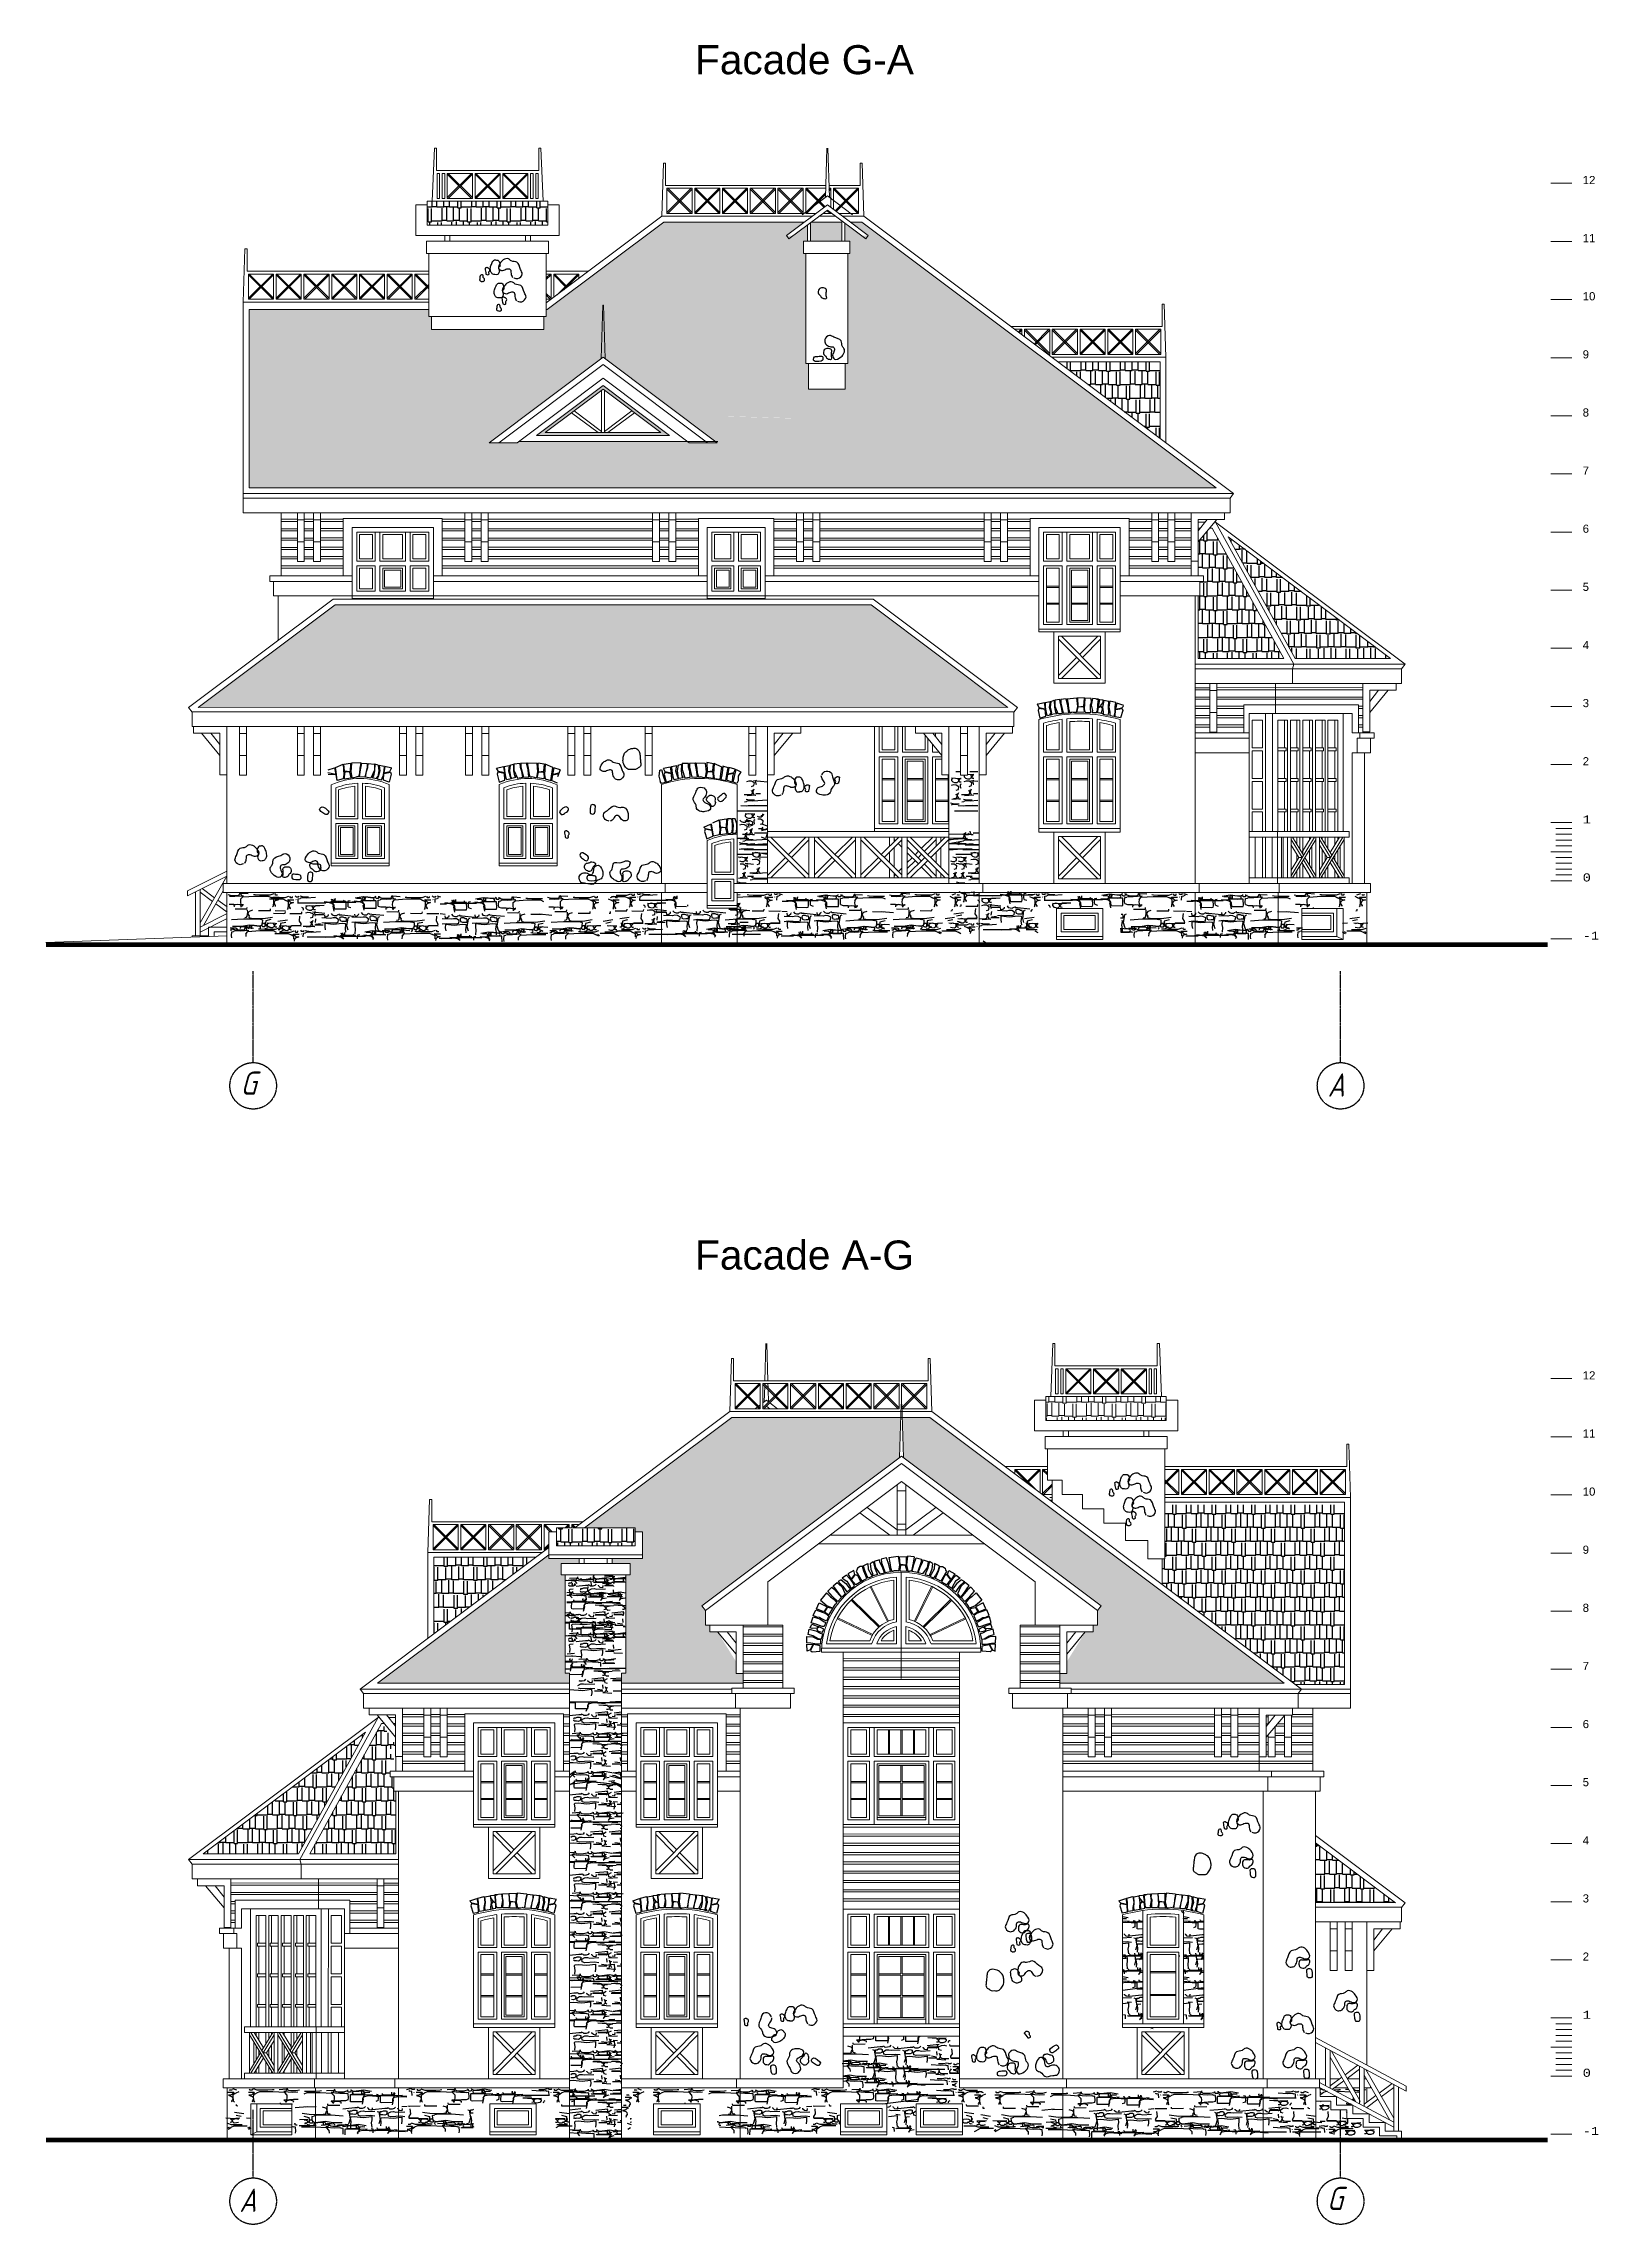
# Model space of a CAD drawing. Header units: millimetres. Extents: x 85048 to 158814, y 1395 to 38919.
# Drawn here: x 109610 to 136362, y 1395 to 38918 of the extents above; entities that cross this region are included whole.
import ezdxf

# ---------------------------------------------------------------- set-up
doc = ezdxf.new("R2010")
doc.units = ezdxf.units.MM
doc.linetypes.add('CENTER2', pattern=[1.125, 0.75, -0.125, 0.125, -0.125])
for name, color, linetype in [('axis', 40, 'CENTER2'), ('hatches', 8, 'Continuous'), ('wall', 5, 'Continuous')]:
    doc.layers.add(name, color=color, linetype=linetype)
doc.layers.add('txt', color=7, linetype='Continuous', lineweight=13)
doc.styles.add('ESKD', font='eskd.shx', dxfattribs={"oblique": 15})
doc.styles.get("Standard").update_dxf_attribs({"font": 'arial.ttf'})
pattern_1 = [(0, (-4078673.12, 892499.9), (510, 240), [120, -100, 140, -60, 180, -80]), (0, (-4078553.12, 892509.9), (510, 240), [100, -380, 80, -120]), (0, (-4078313.12, 892484.9), (510, 240), [60, -620]), (90, (-4078673.12, 892499.9), (-170, 240), [230, -730]), (90, (-4078553.12, 892499.9), (-170, 240), [225, -735]), (90, (-4078453.12, 892499.9), (-170, 240), [210, -750]), (90, (-4078313.12, 892484.9), (-170, 240), [230, -730]), (90, (-4078253.12, 892484.9), (-170, 240), [230, -730]), (90, (-4078073.12, 892499.9), (-170, 240), [220, -740])]
pattern_2 = [(7e-15, (-1961982.92, 1396843.22), (510, 240), [120, -100, 140, -60, 180, -80]), (7e-15, (-1961862.92, 1396853.22), (510, 240), [100, -380, 80, -120]), (7e-15, (-1961622.92, 1396828.22), (510, 240), [60, -620]), (90, (-1961982.92, 1396843.22), (-170, 240), [230, -730]), (90, (-1961862.92, 1396843.22), (-170, 240), [225, -735]), (90, (-1961762.92, 1396843.22), (-170, 240), [210, -750]), (90, (-1961622.92, 1396828.22), (-170, 240), [230, -730]), (90, (-1961562.92, 1396828.22), (-170, 240), [230, -730]), (90, (-1961382.92, 1396843.22), (-170, 240), [220, -740])]

msp = doc.modelspace()

# ---------------------------------------------------------------- texts
at = {"layer": 'axis', "color": 3, "style": 'ESKD', "oblique": 15}
for s, p in [('G', (112998, 20831, -2)), ('A', (131705, 20800, -2)), ('A', (112979, 1610, -2)), ('G', (131691, 1641, -1))]:
    msp.add_text(s, height=400, dxfattribs=at).set_placement(p)
at = {"layer": 'txt', "color": 250, "linetype": 'Continuous', "lineweight": 15, "ltscale": 0.13}
for s, p in [('Facade G-A', (120819, 38391, -2)), ('Facade A-G', (120819, 17824))]:
    msp.add_text(s, height=500, dxfattribs=at).set_placement(p)
at = {"layer": 'txt', "color": 8, "char_height": 140.4, "width": 92.32, "attachment_point": 4}
for insert in [(136092, 36570, 1), (136092, 16003, 3)]:
    msp.add_mtext('12', dxfattribs=dict(at, insert=insert))
at = {"layer": 'txt', "color": 8, "attachment_point": 4}
for s, insert, char_height in [('11', (136092, 35570, 1), 140.4), ('10', (136092, 34570, 1), 140.4), ('9', (136092, 33570, 1), 140), ('8', (136092, 32570, 1), 140), ('7', (136092, 31570, 1), 140), ('6', (136092, 30570, 1), 140), ('5', (136092, 29570, 1), 140), ('4', (136092, 28570, 1), 140), ('3', (136092, 27570, 1), 140), ('2', (136092, 26570, 1), 140), ('{\\fCourier New|b0|i0|c204|p49;1}', (136092, 25570, 1), 140.4), ('{\\fCourier New|b0|i0|c0|p49;0}', (136092, 24570, 1), 140.4), ('{\\fCourier New|b0|i0|c0|p49;-\\fCourier New|b0|i0|c204|p49;1}', (136092, 23570, 1), 140.4), ('11', (136092, 15003, 3), 140.4), ('10', (136092, 14003, 3), 140.4), ('9', (136092, 13003, 3), 140), ('8', (136092, 12003, 3), 140), ('7', (136092, 11003, 3), 140), ('6', (136092, 10003, 3), 140), ('5', (136092, 9003, 3), 140), ('4', (136092, 8003, 3), 140), ('3', (136092, 7003, 3), 140), ('2', (136092, 6003, 3), 140), ('{\\fCourier New|b0|i0|c204|p49;1}', (136092, 5003, 3), 140.4), ('{\\fCourier New|b0|i0|c0|p49;0}', (136092, 4003, 3), 140.4), ('{\\fCourier New|b0|i0|c0|p49;-\\fCourier New|b0|i0|c204|p49;1}', (136092, 3003, 3), 140.4)]:
    msp.add_mtext(s, dxfattribs=dict(at, insert=insert, char_height=char_height))

# ---------------------------------------------------------------- hatches: boundary and pattern name
at = {"layer": 'hatches', "ltscale": 50, "true_color": 0x8f9991}
h = msp.add_hatch(dxfattribs=at)
h.set_pattern_fill('AR-RSHKE', color=252, scale=20, style=0)
h.set_pattern_definition([(0, (-4142124.62, 913066.94), (510, 240), [120, -100, 140, -60, 180, -80]), (0, (-4142004.62, 913076.94), (510, 240), [100, -380, 80, -120]), (0, (-4141764.62, 913051.94), (510, 240), [60, -620]), (90, (-4142124.62, 913066.94), (-170, 240), [230, -730]), (90, (-4142004.62, 913066.94), (-170, 240), [225, -735]), (90, (-4141904.62, 913066.94), (-170, 240), [210, -750]), (90, (-4141764.62, 913051.94), (-170, 240), [230, -730]), (90, (-4141704.62, 913051.94), (-170, 240), [230, -730]), (90, (-4141524.62, 913066.94), (-170, 240), [220, -740])])
h.paths.add_polyline_path([(116211, 35796), (118285, 35796), (118285, 36206), (116211, 36206)])
h = msp.add_hatch(dxfattribs=at)
h.set_pattern_fill('AR-RSHKE', color=252, scale=20, style=0)
h.set_pattern_definition([(0, (-4145438.44, 945132.9), (510, 240), [120, -100, 140, -60, 180, -80]), (0, (-4145318.44, 945142.9), (510, 240), [100, -380, 80, -120]), (0, (-4145078.44, 945117.9), (510, 240), [60, -620]), (90, (-4145438.44, 945132.9), (-170, 240), [230, -730]), (90, (-4145318.44, 945132.9), (-170, 240), [225, -735]), (90, (-4145218.44, 945132.9), (-170, 240), [210, -750]), (90, (-4145078.44, 945117.9), (-170, 240), [230, -730]), (90, (-4145018.44, 945117.9), (-170, 240), [230, -730]), (90, (-4144838.44, 945132.9), (-170, 240), [220, -740])])
h.paths.add_polyline_path([(123344, 35615), (122806, 35615), (122806, 35516), (123344, 35516)], flags=17)
h.paths.add_polyline_path([(119545, 33395), (119545, 33395), (119545, 33395), (119403, 33395), (121197, 32049), (120715, 32049), (120682, 32074), (117790, 32074), (117757, 32049), (117275, 32049), (119236, 33520), (119403, 33395)], flags=16)
h.paths.add_polyline_path([(120997, 32074), (120991, 32074), (120991, 32074), (120989, 32081)], flags=0)
h.paths.add_polyline_path([(119236, 33034), (120382, 32174), (118090, 32174)], flags=0)
h.paths.add_polyline_path([(119236, 32971), (120232, 32224), (118240, 32224)], flags=0)
h.paths.add_polyline_path([(119834, 33826), (120959, 33793)], flags=16)
h.paths.add_polyline_path([(121280, 32505), (122405, 32472), (122505, 32472), (121380, 32505)], flags=16)
h.paths.add_polyline_path([(122756, 35615), (122756, 35799), (122510, 35615)], flags=17)
h.paths.add_polyline_path([(123344, 35615), (123344, 35846), (122818, 35846), (122806, 35837), (122806, 35615)], flags=17)
h.paths.add_polyline_path([(123394, 35831), (123394, 35615), (123682, 35615)], flags=17)
h.paths.add_polyline_path([(118218, 34221), (118218, 33999), (116282, 33999), (116282, 34221), (116237, 34221), (116237, 34342), (113146, 34342), (113146, 31274), (129786, 31274), (123691, 35846), (123491, 35846), (123799, 35615), (123394, 35615), (123394, 35516), (123485, 35516), (123485, 35304), (123446, 35304), (123446, 33416), (123401, 33416), (123401, 32972), (122769, 32972), (122769, 33416), (122725, 33416), (122725, 35304), (122686, 35304), (122686, 35516), (122756, 35516), (122756, 35615), (122393, 35615), (122701, 35846), (120281, 35846), (118276, 34342), (118260, 34342), (118260, 34221)])
h.paths.add_polyline_path([(121953, 31848), (122608, 31848)], flags=16)
h = msp.add_hatch(dxfattribs=at)
h.set_pattern_fill('AR-RSHKE', color=252, scale=20, style=0)
h.set_pattern_definition([(0, (-1965159.39, 1416174.23), (510, 240), [120, -100, 140, -60, 180, -80]), (0, (-1965039.39, 1416184.23), (510, 240), [100, -380, 80, -120]), (0, (-1964799.39, 1416159.23), (510, 240), [60, -620]), (90, (-1965159.39, 1416174.23), (-170, 240), [230, -730]), (90, (-1965039.39, 1416174.23), (-170, 240), [225, -735]), (90, (-1964939.39, 1416174.23), (-170, 240), [210, -750]), (90, (-1964799.39, 1416159.23), (-170, 240), [230, -730]), (90, (-1964739.39, 1416159.23), (-170, 240), [230, -730]), (90, (-1964559.39, 1416174.23), (-170, 240), [220, -740])])
h.paths.add_polyline_path([(127065, 33440), (128819, 32124), (128819, 33440)])
h = msp.add_hatch(dxfattribs=at)
h.set_pattern_fill('AR-RSHKE', color=252, scale=20, style=0)
h.set_pattern_definition([(0, (-4145438.44, 912857.03), (510, 240), [120, -100, 140, -60, 180, -80]), (0, (-4145318.44, 912867.03), (510, 240), [100, -380, 80, -120]), (0, (-4145078.44, 912842.03), (510, 240), [60, -620]), (90, (-4145438.44, 912857.03), (-170, 240), [230, -730]), (90, (-4145318.44, 912857.03), (-170, 240), [225, -735]), (90, (-4145218.44, 912857.03), (-170, 240), [210, -750]), (90, (-4145078.44, 912842.03), (-170, 240), [230, -730]), (90, (-4145018.44, 912842.03), (-170, 240), [230, -730]), (90, (-4144838.44, 912857.03), (-170, 240), [220, -740])])
h.paths.add_polyline_path([(129717, 30583), (129675, 30583), (129477, 30346), (129477, 30010), (129473, 30010), (129473, 29760), (129568, 29760), (129568, 29665), (129503, 29665), (129503, 29415), (129473, 29415), (129473, 28338), (130952, 28338)])
h = msp.add_hatch(dxfattribs=at)
h.set_pattern_fill('AR-RSHKE', color=252, scale=20, style=0)
h.set_pattern_definition([(180, (2207124.7, 1417410.26), (-510, 240), [120, -100, 140, -60, 180, -80]), (180, (2207004.7, 1417420.26), (-510, 240), [100, -380, 80, -120]), (180, (2206764.7, 1417395.26), (-510, 240), [60, -620]), (90, (2207124.7, 1417410.26), (170, 240), [230, -730]), (90, (2207004.7, 1417410.26), (170, 240), [225, -735]), (90, (2206904.7, 1417410.26), (170, 240), [210, -750]), (90, (2206764.7, 1417395.26), (170, 240), [230, -730]), (90, (2206704.7, 1417395.26), (170, 240), [230, -730]), (90, (2206524.7, 1417410.26), (170, 240), [220, -740])])
h.paths.add_polyline_path([(129994, 30432), (132786, 28338), (131146, 28338)])
h = msp.add_hatch(dxfattribs=at)
h.set_pattern_fill('AR-RSHKE', color=252, scale=20, style=0)
h.set_pattern_definition([(0, (-5134960.73, 974251.16), (510, 240), [120, -100, 140, -60, 180, -80]), (0, (-5134840.73, 974261.16), (510, 240), [100, -380, 80, -120]), (0, (-5134600.73, 974236.16), (510, 240), [60, -620]), (90, (-5134960.73, 974251.16), (-170, 240), [230, -730]), (90, (-5134840.73, 974251.16), (-170, 240), [225, -735]), (90, (-5134740.73, 974251.16), (-170, 240), [210, -750]), (90, (-5134600.73, 974236.16), (-170, 240), [230, -730]), (90, (-5134540.73, 974236.16), (-170, 240), [230, -730]), (90, (-5134360.73, 974251.16), (-170, 240), [220, -740])])
h.paths.add_polyline_path([(112272, 27497), (114624, 29260), (123848, 29260), (126198, 27498)])
h = msp.add_hatch(dxfattribs=at)
h.set_pattern_fill('AR-RSHKE', color=252, scale=20, style=0)
h.set_pattern_definition(pattern_1)
h.paths.add_polyline_path([(115356, 10707), (118304, 12918), (118304, 12853), (118827, 12853), (118827, 12769), (118515, 12769), (118515, 12569), (118586, 12569), (118570, 10881), (118661, 10881), (118661, 10707)])
h.paths.add_polyline_path([(127216, 11077), (127216, 10872), (127203, 10872), (127203, 10870), (127096, 10870), (127096, 10707), (130956, 10707), (124861, 15279), (124386, 15279), (124408, 14593), (127805, 12037), (127745, 11957), (127745, 11707), (127670, 11707), (127670, 11587), (127533, 11587)])
h.paths.add_polyline_path([(121538, 10872), (121525, 10872), (121525, 11077), (121208, 11587), (121071, 11587), (121071, 11707), (120996, 11707), (120996, 11957), (120933, 12040), (124337, 14593), (124358, 15279), (121451, 15279), (118918, 13379), (119787, 13379), (119787, 13314), (119916, 13314), (119916, 12918), (119916, 12853), (119393, 12853), (119393, 12769), (119705, 12769), (119705, 12569), (119626, 12569), (119626, 10881), (119551, 10881), (119551, 10707), (121645, 10707), (121645, 10870), (121538, 10870)])
h.paths.add_polyline_path([(121484, 12773), (120830, 12773), (120830, 12773), (121484, 12773)], flags=16)
h = msp.add_hatch(dxfattribs=at)
h.set_pattern_fill('AR-RSHKE', color=252, scale=20, style=0)
h.set_pattern_definition([(0, (-1961982.92, 1396508.58), (510, 240), [120, -100, 140, -60, 180, -80]), (0, (-1961862.92, 1396518.58), (510, 240), [100, -380, 80, -120]), (0, (-1961622.92, 1396493.58), (510, 240), [60, -620]), (90, (-1961982.92, 1396508.58), (-170, 240), [230, -730]), (90, (-1961862.92, 1396508.58), (-170, 240), [225, -735]), (90, (-1961762.92, 1396508.58), (-170, 240), [210, -750]), (90, (-1961622.92, 1396493.58), (-170, 240), [230, -730]), (90, (-1961562.92, 1396493.58), (-170, 240), [230, -730]), (90, (-1961382.92, 1396508.58), (-170, 240), [220, -740])])
h.paths.add_polyline_path([(128904, 13775), (128904, 12848), (128859, 12848), (128859, 12405), (131149, 10687), (131996, 10687), (131996, 13775)])
h = msp.add_hatch(dxfattribs=at)
h.set_pattern_fill('AR-RSHKE', color=252, scale=20, style=0)
h.set_pattern_definition(pattern_1)
h.paths.add_polyline_path([(118433, 13073), (119787, 13073), (119787, 13379), (118433, 13379)])
h = msp.add_hatch(dxfattribs=at)
h.set_pattern_fill('AR-RSHKE', color=252, scale=20, style=0)
h.set_pattern_definition([(180, (2210301.96, 1395607.19), (-510, 240), [120, -100, 140, -60, 180, -80]), (180, (2210181.96, 1395617.19), (-510, 240), [100, -380, 80, -120]), (180, (2209941.96, 1395592.19), (-510, 240), [60, -620]), (90, (2210301.96, 1395607.19), (170, 240), [230, -730]), (90, (2210181.96, 1395607.19), (170, 240), [225, -735]), (90, (2210081.96, 1395607.19), (170, 240), [210, -750]), (90, (2209941.96, 1395592.19), (170, 240), [230, -730]), (90, (2209881.96, 1395592.19), (170, 240), [230, -730]), (90, (2209701.96, 1395607.19), (170, 240), [220, -740])])
h.paths.add_polyline_path([(118078, 12873), (116323, 11557), (116323, 12873)])
h = msp.add_hatch(dxfattribs=at)
h.set_pattern_fill('AR-RSHKE', color=252, scale=20, style=0)
h.set_pattern_definition(pattern_2)
h.paths.add_polyline_path([(115148, 9865), (112356, 7771), (113995, 7771)])
h = msp.add_hatch(dxfattribs=at)
h.set_pattern_fill('AR-RSHKE', color=252, scale=20, style=0)
h.set_pattern_definition(pattern_2)
h.paths.add_polyline_path([(115665, 9580), (115665, 9648), (115435, 10016), (115425, 10016), (114189, 7771), (115669, 7771), (115669, 8848), (115639, 8848), (115639, 9098), (115574, 9098), (115574, 9193), (115669, 9193), (115669, 9235), (115639, 9235), (115639, 9485), (115574, 9485), (115574, 9580)])
h = msp.add_hatch(dxfattribs=at)
h.set_pattern_fill('AR-RSHKE', color=252, scale=20, style=0)
h.set_pattern_definition([(0, (-1961982.92, 1516541.65), (510, 240), [120, -100, 140, -60, 180, -80]), (0, (-1961862.92, 1516551.65), (510, 240), [100, -380, 80, -120]), (0, (-1961622.92, 1516526.65), (510, 240), [60, -620]), (90, (-1961982.92, 1516541.65), (-170, 240), [230, -730]), (90, (-1961862.92, 1516541.65), (-170, 240), [225, -735]), (90, (-1961762.92, 1516541.65), (-170, 240), [210, -750]), (90, (-1961622.92, 1516526.65), (-170, 240), [230, -730]), (90, (-1961562.92, 1516526.65), (-170, 240), [230, -730]), (90, (-1961382.92, 1516541.65), (-170, 240), [220, -740])])
h.paths.add_polyline_path([(131496, 7960), (131496, 6931), (132868, 6931)])
at = {"layer": 'wall', "linetype": 'Continuous', "lineweight": 15, "ltscale": 0.13}
h = msp.add_hatch(dxfattribs=at)
h.set_pattern_fill('AR-RSHKE', color=250, scale=20, style=0)
h.set_pattern_definition(pattern_1)
h.paths.add_polyline_path([(126853, 15229), (128927, 15229), (128927, 15639), (126853, 15639)])

# ---------------------------------------------------------------- linework, layer by layer
at = {"layer": 'axis'}
for p, q in [((113216, 21385, -2), (113216, 22956, -2)), ((131926, 21385, -2), (131926, 22956, -2)), ((113216, 2195, -2), (113216, 3364, -2)), ((131926, 2195, -1), (131926, 3364, -1))]:
    msp.add_line(p, q, dxfattribs=at)
at = {"layer": 'axis', "color": 3}
for centre in [(113216, 20985, -2), (131926, 20985, -2), (113216, 1795, -2), (131926, 1795, -1)]:
    msp.add_circle(centre, 400, dxfattribs=at)
at = {"layer": 'hatches', "color": 252, "ltscale": 50, "true_color": 0x8f9991}
for p, q in [((126705, 27550, 1), (126827, 27578, 1)), ((126705, 27550, 1), (126827, 27578, 1)), ((126710, 27550, 1), (126705, 27550, 1)), ((126740, 27491, 1), (126710, 27550, 1)), ((126740, 27491, 1), (126710, 27550, 1)), ((126732, 27480, 1), (126720, 27444, 1)), ((126732, 27480, 1), (126720, 27444, 1)), ((126720, 27444, 1), (126754, 27310, 1)), ((126720, 27444, 1), (126754, 27310, 1)), ((126846, 27458, 1), (126732, 27480, 1)), ((126846, 27458, 1), (126732, 27480, 1)), ((126845, 27467, 1), (126740, 27491, 1)), ((126845, 27467, 1), (126740, 27491, 1)), ((126827, 27578, 1), (126845, 27467, 1)), ((126827, 27578, 1), (126845, 27467, 1)), ((126842, 27578, 1), (126927, 27596, 1)), ((126842, 27578, 1), (126927, 27596, 1)), ((126842, 27578, 1), (126845, 27501, 1)), ((126842, 27578, 1), (126845, 27501, 1)), ((126845, 27501, 1), (126863, 27408, 1)), ((126845, 27501, 1), (126863, 27408, 1)), ((126853, 27345, 1), (126846, 27458, 1)), ((126853, 27345, 1), (126846, 27458, 1)), ((126884, 27351, 1), (126863, 27408, 1)), ((126927, 27596, 1), (126912, 27502, 1)), ((126912, 27502, 1), (126944, 27399, 1)), ((126921, 27375, 1), (126950, 27408, 1)), ((126943, 27598, 1), (126932, 27501, 1)), ((126932, 27501, 1), (126950, 27408, 1)), ((126943, 27598, 1), (126999, 27619, 1)), ((126944, 27399, 1), (126959, 27367, 1)), ((126999, 27619, 1), (127003, 27502, 1)), ((127003, 27502, 1), (127020, 27416, 1)), ((127098, 27632, 1), (127007, 27620, 1)), ((127007, 27620, 1), (127008, 27516, 1)), ((127008, 27516, 1), (127062, 27389, 1)), ((127020, 27416, 1), (127044, 27387, 1)), ((127062, 27389, 1), (127116, 27392, 1)), ((127099, 27588, 1), (127098, 27632, 1)), ((127125, 27496, 1), (127099, 27588, 1)), ((127206, 27645, 1), (127112, 27633, 1)), ((127112, 27633, 1), (127112, 27571, 1)), ((127112, 27571, 1), (127154, 27395, 1)), ((127116, 27392, 1), (127141, 27396, 1)), ((127141, 27396, 1), (127125, 27496, 1)), ((127154, 27395, 1), (127248, 27401, 1)), ((127233, 27525, 1), (127206, 27645, 1)), ((127220, 27646, 1), (127382, 27662, 1)), ((127220, 27646, 1), (127238, 27550, 1)), ((127248, 27401, 1), (127233, 27525, 1)), ((127238, 27550, 1), (127245, 27470, 1)), ((127245, 27470, 1), (127266, 27401, 1)), ((127266, 27401, 1), (127300, 27412, 1)), ((127398, 27513, 1), (127378, 27407, 1)), ((127382, 27662, 1), (127398, 27513, 1)), ((127389, 27407, 1), (127413, 27505, 1)), ((127508, 27414, 1), (127389, 27407, 1)), ((127401, 27661, 1), (127406, 27508, 1)), ((127519, 27654, 1), (127401, 27661, 1)), ((127406, 27508, 1), (127506, 27519, 1)), ((127413, 27505, 1), (127500, 27510, 1)), ((127500, 27510, 1), (127512, 27428, 1)), ((127506, 27519, 1), (127519, 27654, 1)), ((127512, 27428, 1), (127508, 27414, 1)), ((127528, 27654, 1), (127516, 27467, 1)), ((127516, 27467, 1), (127529, 27408, 1)), ((127635, 27651, 1), (127528, 27654, 1)), ((127529, 27408, 1), (127629, 27408, 1)), ((127622, 27538, 1), (127638, 27584, 1)), ((127626, 27485, 1), (127622, 27538, 1)), ((127629, 27408, 1), (127626, 27485, 1)), ((127638, 27584, 1), (127635, 27651, 1)), ((127655, 27649, 1), (127637, 27533, 1)), ((127637, 27533, 1), (127656, 27445, 1)), ((127656, 27445, 1), (127654, 27411, 1)), ((127654, 27411, 1), (127728, 27408, 1)), ((127761, 27638, 1), (127655, 27649, 1)), ((127843, 27619, 1), (127726, 27634, 1)), ((127728, 27408, 1), (127744, 27439, 1)), ((127744, 27439, 1), (127748, 27540, 1)), ((127748, 27540, 1), (127761, 27638, 1)), ((127749, 27405, 1), (127753, 27490, 1)), ((127850, 27386, 1), (127749, 27405, 1)), ((127753, 27490, 1), (127803, 27512, 1)), ((127776, 27634, 1), (127755, 27499, 1)), ((127755, 27499, 1), (127801, 27517, 1)), ((127797, 27523, 1), (127839, 27582, 1)), ((127798, 27518, 1), (127829, 27477, 1)), ((127829, 27477, 1), (127800, 27386, 1)), ((127851, 27618, 1), (127832, 27502, 1)), ((127832, 27502, 1), (127842, 27419, 1)), ((127842, 27419, 1), (127834, 27378, 1)), ((127839, 27582, 1), (127843, 27619, 1)), ((127939, 27598, 1), (127851, 27618, 1)), ((127929, 27362, 1), (127939, 27408, 1)), ((127931, 27509, 1), (127939, 27598, 1)), ((127939, 27408, 1), (127931, 27509, 1)), ((127953, 27601, 1), (127939, 27501, 1)), ((127939, 27501, 1), (127958, 27413, 1)), ((128059, 27578, 1), (127953, 27601, 1)), ((127958, 27413, 1), (127955, 27357, 1)), ((128033, 27343, 1), (128046, 27406, 1)), ((128046, 27406, 1), (128050, 27508, 1)), ((128048, 27337, 1), (128055, 27458, 1)), ((128050, 27508, 1), (128059, 27578, 1)), ((128055, 27458, 1), (128169, 27480, 1)), ((128055, 27458, 1), (128169, 27480, 1)), ((128078, 27567, 1), (128056, 27467, 1)), ((128056, 27467, 1), (128161, 27491, 1)), ((128056, 27467, 1), (128161, 27491, 1)), ((128196, 27530, 1), (128078, 27567, 1)), ((128196, 27530, 1), (128078, 27567, 1)), ((128181, 27444, 1), (128139, 27315, 1)), ((128181, 27444, 1), (128139, 27315, 1)), ((128161, 27491, 1), (128191, 27520, 1)), ((128161, 27491, 1), (128191, 27520, 1)), ((128169, 27480, 1), (128181, 27444, 1)), ((128169, 27480, 1), (128181, 27444, 1)), ((126754, 27310, 1), (126853, 27345, 1)), ((126754, 27310, 1), (126853, 27345, 1)), ((126959, 27367, 1), (126884, 27351, 1)), ((127044, 27387, 1), (126921, 27375, 1)), ((127834, 27378, 1), (127929, 27362, 1)), ((127955, 27357, 1), (128033, 27343, 1)), ((128139, 27315, 1), (128048, 27337, 1)), ((128139, 27315, 1), (128048, 27337, 1)), ((114636, 26344, 1), (114498, 26371, 1)), ((114638, 26335, 1), (114507, 26341, 1)), ((114508, 26424, 1), (114616, 26455, 1)), ((114508, 26424, 1), (114616, 26455, 1)), ((114616, 26455, 1), (114636, 26344, 1)), ((114633, 26460, 1), (114765, 26522, 1)), ((114642, 26385, 1), (114633, 26460, 1)), ((114638, 26335, 1), (114655, 26239, 1)), ((114664, 26240, 1), (114642, 26385, 1)), ((114777, 26344, 1), (114763, 26265, 1)), ((114765, 26522, 1), (114777, 26344, 1)), ((114775, 26521, 1), (114891, 26538, 1)), ((114786, 26397, 1), (114775, 26521, 1)), ((114793, 26387, 1), (114780, 26305, 1)), ((114780, 26305, 1), (114784, 26266, 1)), ((114784, 26266, 1), (114903, 26284, 1)), ((114887, 26385, 1), (114786, 26397, 1)), ((114879, 26382, 1), (114793, 26387, 1)), ((114903, 26284, 1), (114879, 26382, 1)), ((114891, 26538, 1), (114887, 26385, 1)), ((114910, 26539, 1), (114894, 26390, 1)), ((114894, 26390, 1), (114913, 26288, 1)), ((115071, 26540, 1), (114910, 26539, 1)), ((115026, 26301, 1), (114992, 26304, 1)), ((115047, 26370, 1), (115026, 26301, 1)), ((115044, 26301, 1), (115060, 26425, 1)), ((115139, 26295, 1), (115044, 26301, 1)), ((115054, 26451, 1), (115047, 26370, 1)), ((115071, 26540, 1), (115054, 26451, 1)), ((115060, 26425, 1), (115085, 26538, 1)), ((115085, 26538, 1), (115180, 26534, 1)), ((115180, 26471, 1), (115139, 26295, 1)), ((115151, 26296, 1), (115167, 26396, 1)), ((115242, 26280, 1), (115151, 26296, 1)), ((115167, 26396, 1), (115189, 26465, 1)), ((115180, 26534, 1), (115180, 26471, 1)), ((115189, 26465, 1), (115195, 26531, 1)), ((115195, 26531, 1), (115303, 26522, 1)), ((115301, 26418, 1), (115242, 26280, 1)), ((115289, 26318, 1), (115266, 26289, 1)), ((115266, 26289, 1), (115337, 26272, 1)), ((115306, 26404, 1), (115289, 26318, 1)), ((115303, 26522, 1), (115301, 26418, 1)), ((115311, 26521, 1), (115306, 26404, 1)), ((115367, 26500, 1), (115311, 26521, 1)), ((115337, 26272, 1), (115359, 26310, 1)), ((115365, 26301, 1), (115350, 26269, 1)), ((115350, 26269, 1), (115425, 26252, 1)), ((115377, 26403, 1), (115359, 26310, 1)), ((115397, 26404, 1), (115365, 26301, 1)), ((115367, 26500, 1), (115377, 26403, 1)), ((115382, 26498, 1), (115397, 26404, 1)), ((115468, 26480, 1), (115382, 26498, 1)), ((115468, 26480, 1), (115382, 26498, 1)), ((115425, 26252, 1), (115446, 26310, 1)), ((115464, 26403, 1), (115446, 26310, 1)), ((115464, 26403, 1), (115446, 26310, 1)), ((115456, 26247, 1), (115463, 26360, 1)), ((115456, 26247, 1), (115463, 26360, 1)), ((115463, 26360, 1), (115577, 26382, 1)), ((115463, 26360, 1), (115577, 26382, 1)), ((115468, 26480, 1), (115464, 26403, 1)), ((115468, 26480, 1), (115464, 26403, 1)), ((115483, 26480, 1), (115465, 26369, 1)), ((115483, 26480, 1), (115465, 26369, 1)), ((115465, 26369, 1), (115569, 26393, 1)), ((115465, 26369, 1), (115569, 26393, 1)), ((115604, 26452, 1), (115483, 26480, 1)), ((115604, 26452, 1), (115483, 26480, 1)), ((115589, 26346, 1), (115555, 26212, 1)), ((115589, 26346, 1), (115555, 26212, 1)), ((115569, 26393, 1), (115599, 26452, 1)), ((115569, 26393, 1), (115599, 26452, 1)), ((115577, 26382, 1), (115589, 26346, 1)), ((115577, 26382, 1), (115589, 26346, 1)), ((115599, 26452, 1), (115604, 26452, 1)), ((117400, 26452, 1), (117521, 26480, 1)), ((117400, 26452, 1), (117521, 26480, 1)), ((117405, 26452, 1), (117400, 26452, 1)), ((117435, 26393, 1), (117405, 26452, 1)), ((117435, 26393, 1), (117405, 26452, 1)), ((117427, 26382, 1), (117415, 26346, 1)), ((117427, 26382, 1), (117415, 26346, 1)), ((117415, 26346, 1), (117449, 26212, 1)), ((117415, 26346, 1), (117449, 26212, 1)), ((117541, 26360, 1), (117427, 26382, 1)), ((117541, 26360, 1), (117427, 26382, 1)), ((117539, 26369, 1), (117435, 26393, 1)), ((117539, 26369, 1), (117435, 26393, 1)), ((117521, 26480, 1), (117539, 26369, 1)), ((117521, 26480, 1), (117539, 26369, 1)), ((117537, 26480, 1), (117622, 26498, 1)), ((117537, 26480, 1), (117622, 26498, 1)), ((117537, 26480, 1), (117540, 26403, 1)), ((117537, 26480, 1), (117540, 26403, 1)), ((117540, 26403, 1), (117558, 26310, 1)), ((117540, 26403, 1), (117558, 26310, 1)), ((117548, 26247, 1), (117541, 26360, 1)), ((117548, 26247, 1), (117541, 26360, 1)), ((117579, 26252, 1), (117558, 26310, 1)), ((117654, 26269, 1), (117579, 26252, 1)), ((117622, 26498, 1), (117607, 26404, 1)), ((117607, 26404, 1), (117639, 26301, 1)), ((117637, 26500, 1), (117627, 26403, 1)), ((117627, 26403, 1), (117645, 26310, 1)), ((117637, 26500, 1), (117693, 26521, 1)), ((117639, 26301, 1), (117654, 26269, 1)), ((117668, 26272, 1), (117645, 26310, 1)), ((117738, 26289, 1), (117668, 26272, 1)), ((117693, 26521, 1), (117698, 26404, 1)), ((117698, 26404, 1), (117715, 26318, 1)), ((117809, 26531, 1), (117701, 26522, 1)), ((117701, 26522, 1), (117703, 26418, 1)), ((117703, 26418, 1), (117762, 26280, 1)), ((117715, 26318, 1), (117738, 26289, 1)), ((117762, 26280, 1), (117853, 26296, 1)), ((117809, 26509, 1), (117805, 26509, 1)), ((117815, 26465, 1), (117809, 26531, 1)), ((117837, 26396, 1), (117815, 26465, 1)), ((117920, 26538, 1), (117824, 26534, 1)), ((117824, 26534, 1), (117824, 26471, 1)), ((117824, 26471, 1), (117865, 26295, 1)), ((117853, 26296, 1), (117837, 26396, 1)), ((117865, 26295, 1), (117960, 26301, 1)), ((117945, 26425, 1), (117920, 26538, 1)), ((117933, 26540, 1), (118094, 26539, 1)), ((117933, 26540, 1), (117950, 26451, 1)), ((117960, 26301, 1), (117945, 26425, 1)), ((117950, 26451, 1), (117957, 26370, 1)), ((117957, 26370, 1), (117978, 26301, 1)), ((117978, 26301, 1), (118012, 26304, 1)), ((118110, 26390, 1), (118091, 26288, 1)), ((118094, 26539, 1), (118110, 26390, 1)), ((118101, 26284, 1), (118125, 26382, 1)), ((118220, 26266, 1), (118101, 26284, 1)), ((118113, 26538, 1), (118118, 26385, 1)), ((118229, 26521, 1), (118113, 26538, 1)), ((118118, 26385, 1), (118218, 26397, 1)), ((118125, 26382, 1), (118211, 26387, 1)), ((118211, 26387, 1), (118224, 26305, 1)), ((118218, 26397, 1), (118229, 26521, 1)), ((118224, 26305, 1), (118220, 26266, 1)), ((118239, 26522, 1), (118227, 26344, 1)), ((118227, 26344, 1), (118241, 26265, 1)), ((118371, 26460, 1), (118239, 26522, 1)), ((118340, 26240, 1), (118362, 26385, 1)), ((118366, 26335, 1), (118349, 26239, 1)), ((118362, 26385, 1), (118371, 26460, 1)), ((118366, 26335, 1), (118481, 26357, 1)), ((118366, 26335, 1), (118481, 26357, 1)), ((118388, 26455, 1), (118368, 26344, 1)), ((118368, 26344, 1), (118473, 26368, 1)), ((118368, 26344, 1), (118473, 26368, 1)), ((118496, 26424, 1), (118388, 26455, 1)), ((118496, 26424, 1), (118388, 26455, 1)), ((118496, 26424, 1), (118451, 26302, 1)), ((120206, 26413, 0), (120198, 26315, 0)), ((120198, 26315, 0), (120219, 26223, 0)), ((120206, 26413, 0), (120244, 26428, 0)), ((120244, 26428, 0), (120269, 26319, 0)), ((120269, 26319, 0), (120310, 26204, 0)), ((120275, 26449, 0), (120392, 26476, 0)), ((120306, 26389, 0), (120276, 26448, 0)), ((120298, 26378, 0), (120286, 26342, 0)), ((120298, 26378, 0), (120286, 26342, 0)), ((120286, 26342, 0), (120320, 26208, 0)), ((120286, 26342, 0), (120320, 26208, 0)), ((120412, 26356, 0), (120298, 26378, 0)), ((120412, 26356, 0), (120298, 26378, 0)), ((120410, 26365, 0), (120306, 26389, 0)), ((120410, 26365, 0), (120306, 26389, 0)), ((120392, 26476, 0), (120410, 26365, 0)), ((120419, 26243, 0), (120412, 26356, 0)), ((120419, 26243, 0), (120412, 26356, 0)), ((120414, 26480, 0), (120500, 26498, 0)), ((120414, 26480, 0), (120500, 26498, 0)), ((120414, 26480, 0), (120418, 26402, 0)), ((120414, 26480, 0), (120418, 26402, 0)), ((120418, 26402, 0), (120436, 26310, 0)), ((120418, 26402, 0), (120436, 26310, 0)), ((120457, 26252, 0), (120436, 26310, 0)), ((120532, 26269, 0), (120457, 26252, 0)), ((120500, 26498, 0), (120485, 26404, 0)), ((120485, 26404, 0), (120516, 26301, 0)), ((120530, 26505, 0), (120512, 26408, 0)), ((120512, 26408, 0), (120522, 26314, 0)), ((120516, 26301, 0), (120532, 26269, 0)), ((120541, 26275, 0), (120522, 26314, 0)), ((120530, 26505, 0), (120587, 26521, 0)), ((120613, 26286, 0), (120541, 26275, 0)), ((120587, 26521, 0), (120582, 26404, 0)), ((120582, 26404, 0), (120592, 26317, 0)), ((120592, 26317, 0), (120613, 26286, 0)), ((120600, 26531, 0), (120595, 26427, 0)), ((120595, 26427, 0), (120644, 26286, 0)), ((120708, 26533, 0), (120600, 26531, 0)), ((120644, 26286, 0), (120736, 26295, 0)), ((120709, 26466, 0), (120708, 26533, 0)), ((120727, 26396, 0), (120709, 26466, 0)), ((120820, 26538, 0), (120725, 26534, 0)), ((120725, 26534, 0), (120725, 26471, 0)), ((120725, 26471, 0), (120766, 26295, 0)), ((120736, 26295, 0), (120727, 26396, 0)), ((120766, 26295, 0), (120861, 26301, 0)), ((120845, 26425, 0), (120820, 26538, 0)), ((120834, 26540, 0), (120994, 26539, 0)), ((120834, 26540, 0), (120850, 26451, 0)), ((120861, 26301, 0), (120845, 26425, 0)), ((120850, 26451, 0), (120857, 26370, 0)), ((120857, 26370, 0), (120879, 26301, 0)), ((120879, 26301, 0), (120913, 26304, 0)), ((121011, 26390, 0), (120991, 26288, 0)), ((120994, 26539, 0), (121011, 26390, 0)), ((121010, 26292, 0), (121034, 26389, 0)), ((121129, 26273, 0), (121010, 26292, 0)), ((121022, 26546, 0), (121026, 26393, 0)), ((121138, 26528, 0), (121022, 26546, 0)), ((121026, 26393, 0), (121127, 26404, 0)), ((121034, 26389, 0), (121120, 26394, 0)), ((121120, 26394, 0), (121133, 26313, 0)), ((121127, 26404, 0), (121138, 26528, 0)), ((121133, 26313, 0), (121129, 26273, 0)), ((121148, 26529, 0), (121136, 26351, 0)), ((121136, 26351, 0), (121150, 26272, 0)), ((121280, 26467, 0), (121148, 26529, 0)), ((121150, 26272, 0), (121249, 26259, 0)), ((121249, 26259, 0), (121271, 26392, 0)), ((121271, 26392, 0), (121280, 26467, 0)), ((121379, 26342, 0), (121362, 26246, 0)), ((121379, 26342, 0), (121483, 26363, 0)), ((121400, 26462, 0), (121381, 26351, 0)), ((121381, 26351, 0), (121488, 26376, 0)), ((121508, 26431, 0), (121400, 26462, 0)), ((121508, 26431, 0), (121400, 26462, 0)), ((121463, 26310, 0), (121460, 26211, 0)), ((121483, 26363, 0), (121463, 26310, 0)), ((121508, 26431, 0), (121488, 26376, 0)), ((125229, 26283, -668), (125371, 26276, -668)), ((125253, 26270, -668), (125231, 26262, -668)), ((125308, 26395, -449), (125386, 26395, -449)), ((125353, 26255, -668), (125340, 26270, -668)), ((125384, 26275, -668), (125365, 26248, -668)), ((125371, 26276, -668), (125395, 26275, -668)), ((125395, 26273, -668), (125384, 26275, -668)), ((125453, 26328, -668), (125451, 26327, -668)), ((125451, 26327, -668), (125452, 26304, -668)), ((125452, 26304, -668), (125473, 26279, -668)), ((125473, 26279, -668), (125506, 26269, -668)), ((125506, 26345, -668), (125591, 26341, -668)), ((125506, 26269, -668), (125548, 26268, -668)), ((125545, 26395, -449), (125684, 26395, -449)), ((125548, 26268, -668), (125560, 26279, -668)), ((125573, 26320, -668), (125560, 26335, -668)), ((125560, 26279, -668), (125574, 26286, -668)), ((125575, 26299, -668), (125573, 26320, -668)), ((125574, 26286, -668), (125575, 26299, -668)), ((125585, 26313, -668), (125579, 26293, -668)), ((125579, 26293, -668), (125593, 26280, -668)), ((125604, 26340, -668), (125585, 26313, -668)), ((125591, 26341, -668), (125615, 26340, -668)), ((125593, 26280, -668), (125615, 26280, -668)), ((125615, 26338, -668), (125604, 26340, -668)), ((114763, 26265, 1), (114664, 26240, 1)), ((115555, 26212, 1), (115456, 26247, 1)), ((115555, 26212, 1), (115456, 26247, 1)), ((117449, 26212, 1), (117548, 26247, 1)), ((117449, 26212, 1), (117548, 26247, 1)), ((118241, 26265, 1), (118340, 26240, 1)), ((118451, 26192, 1), (118349, 26239, 1)), ((120242, 26186, 0), (120219, 26223, 0)), ((120310, 26204, 0), (120242, 26186, 0)), ((120320, 26208, 0), (120419, 26243, 0)), ((120320, 26208, 0), (120419, 26243, 0)), ((121460, 26211, 0), (121362, 26246, 0)), ((121663, 25996, -668), (121746, 25995, -668)), ((121696, 25920, -668), (121761, 25905, -668)), ((121745, 26227, -668), (121704, 26217, -668)), ((121867, 25986, -668), (121716, 25975, -668)), ((121792, 26225, -668), (121745, 26227, -668)), ((121746, 25995, -668), (121783, 26000, -668)), ((121761, 25905, -668), (121844, 25904, -668)), ((121783, 26000, -668), (121800, 26011, -668)), ((121785, 26061, -668), (121825, 26073, -668)), ((121840, 26197, -668), (121792, 26225, -668)), ((121792, 26138, -668), (121833, 26150, -668)), ((121800, 26011, -668), (121814, 26080, -668)), ((121830, 26089, -668), (121811, 26044, -668)), ((121811, 26044, -668), (121819, 26016, -668)), ((122064, 25902, -668), (121815, 25884, -668)), ((121819, 26016, -668), (121830, 26002, -668)), ((121826, 26240, -672), (122064, 26215, -672)), ((121830, 26002, -668), (121835, 25990, -668)), ((121833, 26150, -668), (121840, 26197, -668)), ((121835, 25990, -668), (121861, 25988, -668)), ((121861, 26232, -668), (121858, 26214, -668)), ((121858, 26214, -668), (121866, 26178, -668)), ((121875, 26239, -668), (121861, 26232, -668)), ((121861, 25988, -668), (121867, 25988, -668)), ((121866, 26178, -668), (121875, 26175, -668)), ((121944, 26012, -668), (121867, 26012, -668)), ((125265, 26162, -668), (125224, 26152, -668)), ((125231, 26262, -668), (125232, 26239, -668)), ((125232, 26239, -668), (125253, 26214, -668)), ((125388, 25921, -668), (125237, 25910, -668)), ((125253, 26214, -668), (125286, 26204, -668)), ((125313, 26160, -668), (125265, 26162, -668)), ((125267, 25930, -668), (125304, 25935, -668)), ((125286, 26204, -668), (125328, 26203, -668)), ((125304, 25935, -668), (125321, 25946, -668)), ((125305, 25996, -668), (125346, 26008, -668)), ((125360, 26132, -668), (125313, 26160, -668)), ((125313, 26073, -668), (125353, 26085, -668)), ((125321, 25946, -668), (125334, 26015, -668)), ((125328, 26203, -668), (125340, 26214, -668)), ((125351, 26025, -668), (125331, 25979, -668)), ((125331, 25979, -668), (125340, 25951, -668)), ((125340, 26214, -668), (125354, 26221, -668)), ((125340, 25951, -668), (125351, 25937, -668)), ((125351, 25937, -668), (125355, 25925, -668)), ((125355, 26234, -668), (125353, 26255, -668)), ((125353, 26085, -668), (125360, 26132, -668)), ((125354, 26221, -668), (125355, 26234, -668)), ((125355, 25925, -668), (125382, 25923, -668)), ((125365, 26248, -668), (125359, 26228, -668)), ((125359, 26228, -668), (125373, 26215, -668)), ((125373, 26215, -668), (125395, 26215, -668)), ((125381, 26168, -668), (125379, 26149, -668)), ((125379, 26149, -668), (125387, 26114, -668)), ((125395, 26174, -668), (125381, 26168, -668)), ((125382, 25923, -668), (125388, 25923, -668)), ((125387, 26114, -668), (125395, 26110, -668)), ((125403, 25996, -668), (125487, 25995, -668)), ((125437, 25920, -668), (125502, 25905, -668)), ((125485, 26227, -668), (125444, 26217, -668)), ((125608, 25986, -668), (125457, 25975, -668)), ((125533, 26225, -668), (125485, 26227, -668)), ((125487, 25995, -668), (125523, 26000, -668)), ((125502, 25905, -668), (125585, 25904, -668)), ((125523, 26000, -668), (125541, 26011, -668)), ((125525, 26061, -668), (125566, 26073, -668)), ((125580, 26197, -668), (125533, 26225, -668)), ((125533, 26138, -668), (125573, 26150, -668)), ((125541, 26011, -668), (125554, 26080, -668)), ((125571, 26089, -668), (125551, 26044, -668)), ((125551, 26044, -668), (125560, 26016, -668)), ((125684, 25893, -668), (125555, 25884, -668)), ((125560, 26016, -668), (125571, 26002, -668)), ((125567, 26240, -672), (125684, 26228, -672)), ((125571, 26002, -668), (125575, 25990, -668)), ((125573, 26150, -668), (125580, 26197, -668)), ((125575, 25990, -668), (125602, 25988, -668)), ((125601, 26232, -668), (125599, 26214, -668)), ((125599, 26214, -668), (125607, 26178, -668)), ((125615, 26239, -668), (125601, 26232, -668)), ((125602, 25988, -668), (125608, 25988, -668)), ((125607, 26178, -668), (125615, 26175, -668)), ((125684, 26012, -668), (125608, 26012, -668)), ((121127, 25512, 1), (121235, 25563, 1)), ((121235, 25563, 1), (121247, 25385, 1)), ((121245, 25562, 1), (121361, 25580, 1)), ((121256, 25438, 1), (121245, 25562, 1)), ((121361, 25580, 1), (121356, 25427, 1)), ((121380, 25580, 1), (121364, 25432, 1)), ((121444, 25581, 1), (121380, 25580, 1)), ((121444, 25581, 1), (121458, 25488)), ((121541, 25717, -226), (122064, 25717, -226)), ((121591, 25557, -222), (121612, 25532, -222)), ((121697, 25799, -445), (121608, 25802, -445)), ((121612, 25532, -222), (121645, 25522, -222)), ((121645, 25522, -222), (121687, 25521, -222)), ((121671, 25872, -668), (121703, 25878, -668)), ((121717, 25549, -445), (121676, 25539, -445)), ((121681, 25670, -445), (121823, 25663, -445)), ((121705, 25657, -445), (121683, 25649, -445)), ((121683, 25649, -445), (121684, 25625, -445)), ((121684, 25625, -445), (121705, 25601, -445)), ((121687, 25521, -222), (121699, 25532, -222)), ((121847, 25810, -445), (121697, 25799, -445)), ((121699, 25532, -222), (121713, 25539, -222)), ((121725, 25888, -668), (121703, 25878, -668)), ((121742, 25665, -445), (121705, 25657, -445)), ((121705, 25601, -445), (121738, 25591, -445)), ((121714, 25552, -222), (121712, 25573, -222)), ((121713, 25539, -222), (121714, 25552, -222)), ((121765, 25547, -445), (121717, 25549, -445)), ((121724, 25566, -222), (121718, 25546, -222)), ((121718, 25546, -222), (121732, 25533, -222)), ((121815, 25884, -668), (121725, 25888, -668)), ((121732, 25533, -222), (121755, 25533, -222)), ((121733, 25810, -445), (122064, 25810, -445)), ((121738, 25591, -445), (121780, 25590, -445)), ((121792, 25657, -445), (121742, 25665, -445)), ((121812, 25519, -445), (121765, 25547, -445)), ((121780, 25590, -445), (121792, 25601, -445)), ((121805, 25642, -445), (121792, 25657, -445)), ((121792, 25601, -445), (121806, 25608, -445)), ((121807, 25621, -445), (121805, 25642, -445)), ((121805, 25472, -445), (121812, 25519, -445)), ((121806, 25608, -445), (121807, 25621, -445)), ((121817, 25635, -445), (121811, 25615, -445)), ((121811, 25615, -445), (121825, 25602, -445)), ((121836, 25662, -445), (121817, 25635, -445)), ((121823, 25663, -445), (121847, 25662, -445)), ((121825, 25602, -445), (121847, 25602, -445)), ((121833, 25554, -445), (121831, 25536, -445)), ((121831, 25536, -445), (121839, 25500, -445)), ((121847, 25561, -445), (121833, 25554, -445)), ((121847, 25660, -445), (121836, 25662, -445)), ((121885, 25626, -222), (121918, 25616, -222)), ((121944, 25572, -222), (121897, 25574, -222)), ((121918, 25616, -222), (121959, 25615, -222)), ((121992, 25544, -222), (121944, 25572, -222)), ((121990, 25643, -445), (121949, 25633, -445)), ((121959, 25615, -222), (121971, 25626, -222)), ((121971, 25626, -222), (121986, 25633, -222)), ((121986, 25646, -222), (121985, 25667, -222)), ((121985, 25497, -222), (121992, 25544, -222)), ((121986, 25633, -222), (121986, 25646, -222)), ((121997, 25660, -222), (121991, 25640, -222)), ((125217, 25855, -668), (125282, 25840, -668)), ((125246, 25823, -668), (125224, 25813, -668)), ((125335, 25819, -668), (125246, 25823, -668)), ((125281, 25717, -226), (125684, 25717, -226)), ((125282, 25840, -668), (125365, 25839, -668)), ((125437, 25799, -445), (125348, 25802, -445)), ((125412, 25872, -668), (125444, 25878, -668)), ((125588, 25810, -445), (125437, 25799, -445)), ((125466, 25888, -668), (125444, 25878, -668)), ((125555, 25884, -668), (125466, 25888, -668)), ((125474, 25810, -445), (125684, 25810, -445)), ((120972, 25438, 1), (121084, 25486, 1)), ((120972, 25438, 1), (121084, 25486, 1)), ((121001, 25409, 1), (120972, 25438, 1)), ((121001, 25409, 1), (120972, 25438, 1)), ((120993, 25399, 1), (120981, 25363, 1)), ((120993, 25399, 1), (120981, 25363, 1)), ((120981, 25363, 1), (121023, 25234, 1)), ((120981, 25363, 1), (121023, 25234, 1)), ((121107, 25376, 1), (120993, 25399, 1)), ((121107, 25376, 1), (120993, 25399, 1)), ((121106, 25385, 1), (121001, 25409, 1)), ((121106, 25385, 1), (121001, 25409, 1)), ((121023, 25234, 1), (121125, 25280, 1)), ((121084, 25486, 1), (121106, 25385, 1)), ((121112, 25426, 1), (121103, 25496, 1)), ((121107, 25376, 1), (121125, 25280, 1)), ((121134, 25281, 1), (121112, 25426, 1)), ((121233, 25306, 1), (121134, 25281, 1)), ((121247, 25385, 1), (121233, 25306, 1)), ((121263, 25428, 1), (121250, 25347, 1)), ((121250, 25347, 1), (121254, 25307, 1)), ((121254, 25307, 1), (121373, 25326, 1)), ((121356, 25427, 1), (121256, 25438, 1)), ((121349, 25423, 1), (121263, 25428, 1)), ((121373, 25326, 1), (121349, 25423, 1)), ((121364, 25432, 1), (121383, 25329, 1)), ((121458, 25405), (121444, 25337, 1)), ((121458, 25488), (121458, 25405)), ((121543, 25249, -222), (121626, 25248, -222)), ((121576, 25173, -222), (121641, 25158, -222)), ((121624, 25480, -222), (121583, 25470, -222)), ((121605, 25141, -222), (121583, 25131, -222)), ((121747, 25239, -222), (121596, 25228, -222)), ((121694, 25137, -222), (121605, 25141, -222)), ((121672, 25478, -222), (121624, 25480, -222)), ((121626, 25248, -222), (121663, 25253, -222)), ((121636, 25318, -445), (121719, 25317, -445)), ((121641, 25158, -222), (121724, 25157, -222)), ((121644, 25194, -445), (121676, 25200, -445)), ((121663, 25253, -222), (121680, 25264, -222)), ((121669, 25242, -445), (121734, 25227, -445)), ((121719, 25450, -222), (121672, 25478, -222)), ((121672, 25391, -222), (121712, 25403, -222)), ((121698, 25210, -445), (121676, 25200, -445)), ((121680, 25264, -222), (121693, 25333, -222)), ((121840, 25308, -445), (121689, 25297, -445)), ((121710, 25343, -222), (121690, 25297, -222)), ((121690, 25297, -222), (121699, 25269, -222)), ((121845, 25148, -222), (121694, 25137, -222)), ((121787, 25206, -445), (121698, 25210, -445)), ((121699, 25269, -222), (121710, 25255, -222)), ((121706, 25493, -226), (121823, 25481, -226)), ((121710, 25255, -222), (121714, 25244, -222)), ((121712, 25403, -222), (121719, 25450, -222)), ((121714, 25244, -222), (121741, 25241, -222)), ((121719, 25317, -445), (121756, 25322, -445)), ((121734, 25227, -445), (121817, 25226, -445)), ((121740, 25486, -222), (121738, 25467, -222)), ((121738, 25467, -222), (121746, 25432, -222)), ((121755, 25492, -222), (121740, 25486, -222)), ((121741, 25241, -222), (121747, 25241, -222)), ((121756, 25322, -445), (121773, 25333, -445)), ((121757, 25382, -445), (121798, 25395, -445)), ((121765, 25460, -445), (121805, 25472, -445)), ((121773, 25333, -445), (121786, 25402, -445)), ((121803, 25411, -445), (121783, 25366, -445)), ((121783, 25366, -445), (121792, 25338, -445)), ((122064, 25226, -445), (121787, 25206, -445)), ((121792, 25338, -445), (121803, 25324, -445)), ((121803, 25324, -445), (121807, 25312, -445)), ((121807, 25312, -445), (121834, 25309, -445)), ((122064, 25149, -222), (121820, 25132, -222)), ((121834, 25309, -445), (121840, 25310, -445)), ((121839, 25500, -445), (121847, 25497, -445)), ((122064, 25334, -445), (121840, 25334, -445)), ((121908, 25412, -445), (121991, 25411, -445)), ((121944, 25485, -222), (121985, 25497, -222)), ((121982, 25436, -222), (121963, 25391, -222)), ((121964, 25389, 2), (122051, 25409, 2)), ((121964, 25389, 2), (122051, 25409, 2)), ((121964, 25380, 2), (122059, 25399, 2)), ((121964, 25380, 2), (122059, 25399, 2)), ((122029, 25234, 2), (121964, 25264, 2)), ((122064, 25455, 2), (121968, 25486, 2)), ((122064, 25455, 2), (121968, 25486, 2)), ((122064, 25339, 2), (122029, 25234, 2)), ((122064, 25339, 2), (122029, 25234, 2)), ((122051, 25409, 2), (122064, 25421, 2)), ((122051, 25409, 2), (122064, 25421, 2)), ((125186, 25320, -445), (125481, 25317, -445)), ((125186, 25220, -222), (125425, 25253, -222)), ((125186, 25250, -222), (125388, 25248, -222)), ((125509, 25239, -222), (125186, 25216, -222)), ((125186, 25152, -445), (125438, 25200, -445)), ((125186, 25160, -222), (125486, 25157, -222)), ((125457, 25137, -222), (125186, 25148, -222)), ((125338, 25173, -222), (125403, 25158, -222)), ((125367, 25141, -222), (125345, 25131, -222)), ((125425, 25253, -222), (125442, 25264, -222)), ((125427, 25314, -222), (125467, 25326, -222)), ((125431, 25242, -445), (125496, 25227, -445)), ((125460, 25210, -445), (125438, 25200, -445)), ((125442, 25264, -222), (125456, 25333, -222)), ((125602, 25308, -445), (125451, 25297, -445)), ((125472, 25343, -222), (125453, 25297, -222)), ((125453, 25297, -222), (125461, 25269, -222)), ((125607, 25148, -222), (125457, 25137, -222)), ((125550, 25206, -445), (125460, 25210, -445)), ((125461, 25269, -222), (125472, 25255, -222)), ((125472, 25255, -222), (125477, 25244, -222)), ((125477, 25244, -222), (125503, 25241, -222)), ((125481, 25317, -445), (125518, 25322, -445)), ((125496, 25227, -445), (125579, 25226, -445)), ((125503, 25241, -222), (125509, 25241, -222)), ((125518, 25322, -445), (125535, 25333, -445)), ((125546, 25366, -445), (125554, 25338, -445)), ((125700, 25217, -445), (125550, 25206, -445)), ((125554, 25338, -445), (125565, 25324, -445)), ((125565, 25324, -445), (125570, 25312, -445)), ((125570, 25312, -445), (125596, 25309, -445)), ((125706, 25140, -222), (125582, 25132, -222)), ((125596, 25309, -445), (125602, 25310, -445)), ((125706, 25334, -445), (125602, 25334, -445)), ((121544, 24970, 220), (121823, 24970, 220)), ((121561, 24923, 1), (121703, 24916, 1)), ((121727, 25063, 1), (121576, 25052, 1)), ((121621, 24919, 1), (121585, 24910, 1)), ((121585, 24854, 1), (121618, 24844, 1)), ((121645, 24800, 1), (121597, 24802, 1)), ((121613, 25063, 1), (121823, 25063, 1)), ((121618, 24844, 1), (121660, 24843, 1)), ((121671, 24910, 1), (121621, 24919, 1)), ((121692, 24772, 1), (121645, 24800, 1)), ((121660, 24843, 1), (121671, 24854, 1)), ((121664, 25050, -3), (122064, 25050, -3)), ((121685, 24895, 1), (121671, 24910, 1)), ((121671, 24854, 1), (121686, 24861, 1)), ((121679, 24815, -3), (121823, 24800, -3)), ((121687, 24874, 1), (121685, 24895, 1)), ((121685, 24725, 1), (121692, 24772, 1)), ((121686, 24861, 1), (121687, 24874, 1)), ((121697, 24888, 1), (121691, 24868, 1)), ((121691, 24868, 1), (121705, 24855, 1)), ((121716, 24915, 1), (121697, 24888, 1)), ((121703, 24916, 1), (121727, 24915, 1)), ((121705, 24855, 1), (121727, 24855, 1)), ((121706, 25132, -222), (122064, 25132, -222)), ((121713, 24807, 1), (121711, 24789, 1)), ((121711, 24789, 1), (121719, 24753, 1)), ((121727, 24814, 1), (121713, 24807, 1)), ((121727, 24913, 1), (121716, 24915, 1)), ((121820, 25132, -222), (121731, 25135, -222)), ((121841, 24881, -222), (121800, 24872, -222)), ((121804, 25002, -222), (122064, 24990, -222)), ((121829, 24990, -222), (121807, 24982, -222)), ((121807, 24982, -222), (121808, 24958, -222)), ((121808, 24958, -222), (121829, 24934, -222)), ((121865, 24998, -222), (121829, 24990, -222)), ((121829, 24934, -222), (121862, 24923, -222)), ((121888, 24880, -222), (121841, 24881, -222)), ((121862, 24923, -222), (122064, 24918, -222)), ((122064, 24964, -222), (121865, 24998, -222)), ((121936, 24852, -222), (121888, 24880, -222)), ((121888, 24793, -222), (121929, 24805, -222)), ((121903, 24922, -222), (121915, 24934, -222)), ((121929, 24975, -222), (121915, 24990, -222)), ((121915, 24934, -222), (121929, 24940, -222)), ((121923, 24895, -226), (121944, 24893, -226)), ((121930, 24954, -222), (121929, 24975, -222)), ((121929, 24940, -222), (121930, 24954, -222)), ((121929, 24805, -222), (121936, 24852, -222)), ((121941, 24968, -222), (121935, 24948, -222)), ((121935, 24948, -222), (121944, 24940, -222)), ((121944, 24972, -222), (121941, 24968, -222)), ((125490, 25063, 1), (125186, 25041, 1)), ((125186, 25063, 1), (125586, 25063, 1)), ((125215, 24854, 1), (125249, 24844, 1)), ((125275, 24800, 1), (125228, 24802, 1)), ((125249, 24844, 1), (125290, 24843, 1)), ((125302, 24910, 1), (125252, 24919, 1)), ((125323, 24772, 1), (125275, 24800, 1)), ((125290, 24843, 1), (125302, 24854, 1)), ((125316, 24895, 1), (125302, 24910, 1)), ((125302, 24854, 1), (125316, 24861, 1)), ((125307, 24970, 220), (125586, 24970, 220)), ((125309, 24815, -3), (125454, 24800, -3)), ((125317, 24874, 1), (125316, 24895, 1)), ((125316, 24861, 1), (125317, 24874, 1)), ((125316, 24725, 1), (125323, 24772, 1)), ((125323, 24923, 1), (125466, 24916, 1)), ((125384, 24919, 1), (125347, 24910, 1)), ((125347, 24854, 1), (125380, 24844, 1)), ((125407, 24800, 1), (125359, 24802, 1)), ((125380, 24844, 1), (125422, 24843, 1)), ((125434, 24910, 1), (125384, 24919, 1)), ((125454, 24772, 1), (125407, 24800, 1)), ((125422, 24843, 1), (125434, 24854, 1)), ((125426, 25050, -3), (125706, 25050, -3)), ((125447, 24895, 1), (125434, 24910, 1)), ((125434, 24854, 1), (125448, 24861, 1)), ((125441, 24815, -3), (125586, 24800, -3)), ((125449, 24874, 1), (125447, 24895, 1)), ((125447, 24725, 1), (125454, 24772, 1)), ((125448, 24861, 1), (125449, 24874, 1)), ((125459, 24888, 1), (125453, 24868, 1)), ((125453, 24868, 1), (125467, 24855, 1)), ((125478, 24915, 1), (125459, 24888, 1)), ((125466, 24916, 1), (125490, 24915, 1)), ((125467, 24855, 1), (125490, 24855, 1)), ((125468, 25132, -222), (125706, 25132, -222)), ((125475, 24807, 1), (125473, 24789, 1)), ((125473, 24789, 1), (125481, 24753, 1)), ((125490, 24814, 1), (125475, 24807, 1)), ((125490, 24913, 1), (125478, 24915, 1)), ((125582, 25132, -222), (125493, 25135, -222)), ((125603, 24881, -222), (125562, 24872, -222)), ((125567, 25002, -222), (125709, 24995, -222)), ((125591, 24990, -222), (125569, 24982, -222)), ((125569, 24982, -222), (125570, 24958, -222)), ((125570, 24958, -222), (125591, 24934, -222)), ((125628, 24998, -222), (125591, 24990, -222)), ((125591, 24934, -222), (125624, 24923, -222)), ((125651, 24880, -222), (125603, 24881, -222)), ((125624, 24923, -222), (125666, 24922, -222)), ((125677, 24990, -222), (125628, 24998, -222)), ((125698, 24852, -222), (125651, 24880, -222)), ((125651, 24793, -222), (125691, 24805, -222)), ((125666, 24922, -222), (125677, 24934, -222)), ((125691, 24975, -222), (125677, 24990, -222)), ((125677, 24934, -222), (125692, 24940, -222)), ((125685, 24895, -226), (125706, 24893, -226)), ((125693, 24954, -222), (125691, 24975, -222)), ((125691, 24805, -222), (125698, 24852, -222)), ((125692, 24940, -222), (125693, 24954, -222)), ((125703, 24968, -222), (125697, 24948, -222)), ((125697, 24948, -222), (125706, 24940, -222)), ((125706, 24972, -222), (125703, 24968, -222)), ((121549, 24495, 1), (121613, 24480, 1)), ((121720, 24561, 1), (121569, 24550, 1)), ((121598, 24570, 1), (121635, 24575, 1)), ((121613, 24480, 1), (121696, 24479, 1)), ((121635, 24575, 1), (121652, 24586, 1)), ((121637, 24636, 1), (121678, 24648, 1)), ((121645, 24713, 1), (121685, 24725, 1)), ((121652, 24586, 1), (121666, 24655, 1)), ((121682, 24664, 1), (121663, 24619, 1)), ((121663, 24619, 1), (121672, 24591, 1)), ((121672, 24591, 1), (121682, 24577, 1)), ((121682, 24577, 1), (121687, 24565, 1)), ((121687, 24565, 1), (121714, 24563, 1)), ((121714, 24563, 1), (121720, 24563, 1)), ((121719, 24753, 1), (121727, 24750, 1)), ((121823, 24587, 1), (121720, 24587, 1)), ((121759, 24651, -222), (121842, 24650, -222)), ((121767, 24527, -222), (121799, 24533, -222)), ((121793, 24575, -222), (121857, 24560, -222)), ((121822, 24542, -222), (121799, 24533, -222)), ((122064, 24648, -222), (121813, 24630, -222)), ((122064, 24533, -222), (121822, 24542, -222)), ((121842, 24650, -222), (121879, 24655, -222)), ((121857, 24560, -222), (122064, 24558, -222)), ((121879, 24655, -222), (121896, 24666, -222)), ((121881, 24715, -222), (121921, 24727, -222)), ((121896, 24666, -222), (121910, 24734, -222)), ((121926, 24744, -222), (121907, 24698, -222)), ((121907, 24698, -222), (121915, 24670, -222)), ((121944, 24541, -222), (121911, 24539, -222)), ((121915, 24670, -222), (121926, 24656, -222)), ((121926, 24656, -222), (121931, 24645, -222)), ((121931, 24645, -222), (121944, 24644, -222)), ((125350, 24561, 1), (125199, 24550, 1)), ((125229, 24570, 1), (125266, 24575, 1)), ((125266, 24575, 1), (125283, 24586, 1)), ((125268, 24636, 1), (125308, 24648, 1)), ((125275, 24713, 1), (125316, 24725, 1)), ((125283, 24586, 1), (125297, 24655, 1)), ((125313, 24664, 1), (125294, 24619, 1)), ((125294, 24619, 1), (125302, 24591, 1)), ((125302, 24591, 1), (125313, 24577, 1)), ((125311, 24495, 1), (125376, 24480, 1)), ((125313, 24577, 1), (125317, 24565, 1)), ((125317, 24565, 1), (125344, 24563, 1)), ((125482, 24561, 1), (125331, 24550, 1)), ((125361, 24570, 1), (125398, 24575, 1)), ((125376, 24480, 1), (125459, 24479, 1)), ((125398, 24575, 1), (125415, 24586, 1)), ((125399, 24636, 1), (125440, 24648, 1)), ((125407, 24713, 1), (125447, 24725, 1)), ((125415, 24586, 1), (125428, 24655, 1)), ((125445, 24664, 1), (125425, 24619, 1)), ((125425, 24619, 1), (125434, 24591, 1)), ((125434, 24591, 1), (125445, 24577, 1)), ((125445, 24577, 1), (125449, 24565, 1)), ((125449, 24565, 1), (125476, 24563, 1)), ((125476, 24563, 1), (125482, 24563, 1)), ((125481, 24753, 1), (125490, 24750, 1)), ((125586, 24587, 1), (125482, 24587, 1)), ((125521, 24651, -222), (125604, 24650, -222)), ((125530, 24527, -222), (125562, 24533, -222)), ((125555, 24575, -222), (125619, 24560, -222)), ((125584, 24542, -222), (125562, 24533, -222)), ((125706, 24639, -222), (125575, 24630, -222)), ((125673, 24539, -222), (125584, 24542, -222)), ((125604, 24650, -222), (125641, 24655, -222)), ((125619, 24560, -222), (125702, 24559, -222)), ((125641, 24655, -222), (125658, 24666, -222)), ((125643, 24715, -222), (125684, 24727, -222)), ((125658, 24666, -222), (125672, 24734, -222)), ((125688, 24744, -222), (125669, 24698, -222)), ((125669, 24698, -222), (125678, 24670, -222)), ((125706, 24541, -222), (125673, 24539, -222)), ((125678, 24670, -222), (125688, 24656, -222)), ((125688, 24656, -222), (125693, 24645, -222)), ((125693, 24645, -222), (125706, 24644, -222)), ((112782, 24275, -97), (112846, 24260, -97)), ((112802, 24111, -97), (112884, 24110, -97)), ((112900, 24240, -97), (112811, 24243, -97)), ((112846, 24260, -97), (112929, 24260, -97)), ((112884, 24110, -97), (113027, 24103, -97)), ((112908, 24098, -97), (112886, 24090, -97)), ((112886, 24090, -97), (112887, 24066, -97)), ((113051, 24250, -97), (112900, 24240, -97)), ((112904, 24030, 15), (113085, 24028, 15)), ((112945, 24106, -97), (112908, 24098, -97)), ((112929, 24260, -97), (112966, 24265, -97)), ((112995, 24098, -97), (112945, 24106, -97)), ((112966, 24265, -97), (112983, 24275, -97)), ((112983, 24275, -97), (112988, 24302, -97)), ((112994, 24308, -97), (113003, 24280, -97)), ((113009, 24083, -97), (112995, 24098, -97)), ((113000, 24195, 15), (112997, 24148, 15)), ((112997, 24148, 15), (113005, 24102, 15)), ((113000, 24195, 15), (113036, 24235, -41)), ((113003, 24280, -97), (113013, 24266, -97)), ((113005, 24102, 15), (113011, 24073, 15)), ((113131, 24286, -41), (113007, 24294, -41)), ((113010, 24062, -97), (113009, 24083, -97)), ((113013, 24266, -97), (113018, 24255, -97)), ((113018, 24255, -97), (113045, 24252, -97)), ((113040, 24102, -97), (113020, 24076, -97)), ((113027, 24103, -97), (113051, 24103, -97)), ((113036, 24235, -41), (113243, 24247, -41)), ((113051, 24100, -97), (113040, 24102, -97)), ((113045, 24252, -97), (113051, 24252, -97)), ((113085, 24028, 15), (113108, 24030, 15)), ((113108, 24030, 15), (113111, 24056, 15)), ((113122, 23968, -41), (113121, 24016, -41)), ((113219, 24279, -41), (113248, 24277, -41)), ((113243, 24247, -41), (113472, 24247, -41)), ((113248, 24277, -41), (113324, 24271, -41)), ((113324, 24271, -41), (113510, 24271, -41)), ((113472, 24247, -41), (113524, 24224, 15)), ((113499, 24200, -81), (113728, 24200, -81)), ((113510, 24271, -41), (113575, 24295, -41)), ((113512, 24003, 15), (113514, 24029, 15)), ((113570, 24197, 15), (113524, 24224, 15)), ((113551, 24068, 15), (113564, 24082, 15)), ((113562, 24233, 15), (113553, 24225, 15)), ((113553, 24225, 15), (113585, 24212, 15)), ((113562, 24233, 15), (113662, 24233, 15)), ((113564, 24082, 15), (113570, 24148, 15)), ((113570, 24148, 15), (113570, 24197, 15)), ((113580, 24150, 15), (113575, 24117, 15)), ((113575, 24117, 15), (113597, 24089, 15)), ((113580, 24223, -81), (113766, 24223, -81)), ((113597, 24167, 15), (113580, 24150, 15)), ((113585, 24212, 15), (113586, 24205, 15)), ((113586, 24205, 15), (113597, 24199, 15)), ((113593, 24295, -41), (113590, 24280, -41)), ((113590, 24280, -41), (113599, 24271, -41)), ((113597, 24089, 15), (113593, 24071, 15)), ((113597, 24199, 15), (113604, 24192, 15)), ((113654, 24186, 15), (113597, 24167, 15)), ((113599, 24271, -41), (113634, 24271, -41)), ((113604, 24192, 15), (113615, 24188, 15)), ((113728, 24200, -81), (113779, 24176, -25)), ((113766, 24223, -81), (113831, 24247, -81)), ((113826, 24149, -25), (113779, 24176, -25)), ((113807, 24021, -25), (113820, 24034, -25)), ((113818, 24186, -25), (113809, 24178, -25)), ((113809, 24178, -25), (113841, 24164, -25)), ((113818, 24186, -25), (113918, 24186, -25)), ((113820, 24034, -25), (113826, 24100, -25)), ((113826, 24100, -25), (113826, 24149, -25)), ((113836, 24102, -25), (113831, 24070, -25)), ((113831, 24070, -25), (113853, 24042, -25)), ((113853, 24119, -25), (113836, 24102, -25)), ((113841, 24164, -25), (113842, 24158, -25)), ((113842, 24158, -25), (113853, 24152, -25)), ((113849, 24247, -81), (113846, 24232, -81)), ((113846, 24232, -81), (113855, 24223, -81)), ((113853, 24042, -25), (113849, 24023, -25)), ((113853, 24152, -25), (113860, 24144, -25)), ((113910, 24138, -25), (113853, 24119, -25)), ((113855, 24223, -81), (113890, 24223, -81)), ((113860, 24144, -25), (113871, 24140, -25)), ((113871, 24140, -25), (113910, 24138, -25)), ((113890, 24223, -81), (113894, 24231, -81)), ((113894, 24231, -81), (113895, 24244, -81)), ((113941, 24254, -25), (113954, 24239, -25)), ((113955, 24187, -25), (113952, 24194, -25)), ((113954, 24239, -25), (113967, 24238, -25)), ((113967, 24238, -25), (113995, 24238, -25)), ((113980, 24134, 194), (114467, 24134, 194)), ((113988, 24139, -25), (113993, 24204, -25)), ((113993, 24204, -25), (114025, 24210, -25)), ((113995, 24238, -25), (114001, 24256, -25)), ((114018, 24252, -25), (114082, 24237, -25)), ((114047, 24220, -25), (114025, 24210, -25)), ((114136, 24216, -25), (114047, 24220, -25)), ((114066, 24047, -25), (114053, 24051, -25)), ((114074, 24041, -25), (114066, 24047, -25)), ((114080, 24027, -25), (114074, 24041, -25)), ((114079, 24010, -25), (114082, 24018, -25)), ((114081, 24024, -25), (114080, 24027, -25)), ((114082, 24018, -25), (114081, 24024, -25)), ((114082, 24237, -25), (114166, 24236, -25)), ((114120, 24087, -25), (114263, 24080, -25)), ((114144, 24074, -25), (114123, 24066, -25)), ((114123, 24066, -25), (114124, 24043, -25)), ((114124, 24043, -25), (114144, 24018, -25)), ((114287, 24227, -25), (114136, 24216, -25)), ((114181, 24083, -25), (114144, 24074, -25)), ((114144, 24018, -25), (114178, 24008, -25)), ((114231, 24074, -25), (114181, 24083, -25)), ((114219, 24007, -25), (114231, 24018, -25)), ((114245, 24059, -25), (114231, 24074, -25)), ((114231, 24018, -25), (114245, 24025, -25)), ((114246, 24038, -25), (114245, 24059, -25)), ((114245, 24025, -25), (114246, 24038, -25)), ((114256, 24052, -25), (114251, 24032, -25)), ((114251, 24032, -25), (114264, 24019, -25)), ((114276, 24079, -25), (114256, 24052, -25)), ((114263, 24080, -25), (114287, 24079, -25)), ((114264, 24019, -25), (114287, 24019, -25)), ((114287, 24077, -25), (114276, 24079, -25)), ((114287, 24090, -25), (114438, 24093, -25)), ((114287, 24084, -25), (114362, 24087, -25)), ((114504, 24138, -29), (114299, 24124, -29)), ((114437, 24154, -29), (114545, 24146, -29)), ((114497, 24147, 82), (114984, 24147, 82)), ((114571, 24124, -29), (114504, 24138, -29)), ((114544, 24147, -29), (114560, 24154, -29)), ((114545, 24146, -29), (114544, 24147, -29)), ((114570, 24186, -29), (114560, 24192, -29)), ((114560, 24154, -29), (114569, 24162, -29)), ((114569, 24162, -29), (114573, 24179, -29)), ((114573, 24179, -29), (114570, 24186, -29)), ((114606, 24092, -29), (114571, 24124, -29)), ((114585, 24156, -29), (114576, 24151, -29)), ((114576, 24151, -29), (114577, 24139, -29)), ((114577, 24139, -29), (114606, 24092, -29)), ((114582, 24205, -29), (114590, 24181, -29)), ((114610, 24157, -29), (114585, 24156, -29)), ((114590, 24181, -29), (114603, 24167, -29)), ((114593, 24075, -29), (114606, 24092, -29)), ((114610, 23992, -29), (114593, 24075, -29)), ((114603, 24167, -29), (114616, 24166, -29)), ((114606, 24092, -29), (114610, 24031, -29)), ((114812, 24157, -29), (114610, 24157, -29)), ((114610, 24031, -29), (114791, 24029, -29)), ((114616, 24166, -29), (114619, 24168, -29)), ((114619, 24168, -29), (114621, 24201, -29)), ((114625, 24210, -29), (114623, 24180, -29)), ((114623, 24180, -29), (114625, 24162, -29)), ((114625, 24162, -29), (114720, 24158, -29)), ((114720, 24158, -29), (114765, 24162, -29)), ((114765, 24162, -29), (114778, 24175, -29)), ((114778, 24175, -29), (114781, 24188, -29)), ((114791, 24029, -29), (114814, 24031, -29)), ((114814, 24150, -29), (114812, 24157, -29)), ((114816, 24057, -29), (114814, 24150, -29)), ((114814, 24031, -29), (114816, 24057, -29)), ((115021, 24150, -141), (114816, 24137, -141)), ((114848, 24102, -29), (114852, 24167, -29)), ((114852, 24065, -29), (114848, 24102, -29)), ((114852, 24167, -29), (114884, 24173, -29)), ((114852, 24065, -29), (114898, 24051, -29)), ((114954, 24166, -141), (115062, 24158, -141)), ((114971, 24222, -141), (115107, 24244, -141)), ((115029, 24210, -141), (114996, 24210, -141)), ((115088, 24137, -141), (115021, 24150, -141)), ((115064, 24210, -141), (115029, 24210, -141)), ((115061, 24160, -141), (115077, 24166, -141)), ((115062, 24158, -141), (115061, 24160, -141)), ((115077, 24204, -141), (115064, 24210, -141)), ((115087, 24199, -141), (115077, 24204, -141)), ((115077, 24166, -141), (115086, 24174, -141)), ((115086, 24174, -141), (115090, 24192, -141)), ((115090, 24192, -141), (115087, 24199, -141)), ((115123, 24105, -141), (115088, 24137, -141)), ((115102, 24169, -141), (115093, 24164, -141)), ((115093, 24164, -141), (115094, 24151, -141)), ((115094, 24151, -141), (115123, 24105, -141)), ((115124, 24237, -141), (115099, 24217, -141)), ((115099, 24217, -141), (115107, 24194, -141)), ((115127, 24170, -141), (115102, 24169, -141)), ((115107, 24244, -141), (115273, 24222, -141)), ((115107, 24194, -141), (115119, 24180, -141)), ((115109, 24087, -141), (115123, 24105, -141)), ((115127, 24005, -141), (115109, 24087, -141)), ((115119, 24180, -141), (115133, 24178, -141)), ((115123, 24105, -141), (115127, 24044, -141)), ((115124, 24237, -141), (115139, 24237, -141)), ((115328, 24170, -141), (115127, 24170, -141)), ((115127, 24044, -141), (115308, 24041, -141)), ((115133, 24178, -141), (115136, 24181, -141)), ((115136, 24181, -141), (115137, 24213, -141)), ((115137, 24213, -141), (115138, 24230, -141)), ((115139, 24237, -141), (115138, 24230, -141)), ((115142, 24222, -141), (115140, 24192, -141)), ((115140, 24192, -141), (115142, 24174, -141)), ((115143, 24227, -141), (115142, 24222, -141)), ((115142, 24174, -141), (115237, 24170, -141)), ((115152, 24232, -141), (115143, 24227, -141)), ((115187, 24230, -141), (115152, 24232, -141)), ((115282, 24222, -141), (115187, 24230, -141)), ((115237, 24170, -141), (115282, 24174, -141)), ((115273, 24222, -141), (115320, 24239, -141)), ((115295, 24211, -141), (115282, 24222, -141)), ((115282, 24174, -141), (115294, 24187, -141)), ((115294, 24187, -141), (115298, 24200, -141)), ((115298, 24200, -141), (115295, 24211, -141)), ((115308, 24041, -141), (115330, 24044, -141)), ((115320, 24251, -141), (115317, 24229, -141)), ((115317, 24229, -141), (115330, 24215, -141)), ((115320, 24239, -141), (115324, 24254, -141)), ((115331, 24163, -141), (115328, 24170, -141)), ((115330, 24215, -141), (115343, 24213, -141)), ((115330, 24044, -141), (115333, 24070, -141)), ((115333, 24070, -141), (115331, 24163, -141)), ((115343, 24213, -141), (115371, 24213, -141)), ((115365, 24114, -141), (115369, 24179, -141)), ((115369, 24078, -141), (115365, 24114, -141)), ((115369, 24179, -141), (115401, 24185, -141)), ((115369, 24078, -141), (115415, 24063, -141)), ((115371, 24213, -141), (115377, 24231, -141)), ((115377, 24231, -141), (115376, 24249, -141)), ((115385, 24245, -141), (115394, 24228, -141)), ((115394, 24228, -141), (115459, 24213, -141)), ((115423, 24195, -141), (115401, 24185, -141)), ((115415, 24063, -141), (115497, 24063, -141)), ((115512, 24192, -141), (115423, 24195, -141)), ((115459, 24213, -141), (115542, 24212, -141)), ((115497, 24063, -141), (115639, 24056, -141)), ((115521, 24050, -141), (115499, 24042, -141)), ((115499, 24042, -141), (115500, 24018, -141)), ((115663, 24202, -141), (115512, 24192, -141)), ((115557, 24058, -141), (115521, 24050, -141)), ((115542, 24212, -141), (115579, 24217, -141)), ((115607, 24050, -141), (115557, 24058, -141)), ((115579, 24217, -141), (115596, 24228, -141)), ((115596, 24228, -141), (115601, 24254, -141)), ((115607, 24260, -141), (115615, 24232, -141)), ((115621, 24035, -141), (115607, 24050, -141)), ((115613, 24148, -29), (115610, 24100, -29)), ((115610, 24100, -29), (115617, 24054, -29)), ((115613, 24148, -29), (115649, 24188, -85)), ((115615, 24232, -141), (115626, 24218, -141)), ((115617, 24054, -29), (115624, 24025, -29)), ((115744, 24238, -85), (115620, 24246, -85)), ((115623, 24014, -141), (115621, 24035, -141)), ((115626, 24218, -141), (115630, 24207, -141)), ((115630, 24207, -141), (115657, 24204, -141)), ((115652, 24055, -141), (115633, 24028, -141)), ((115639, 24056, -141), (115663, 24055, -141)), ((115649, 24188, -85), (115856, 24200, -85)), ((115663, 24052, -141), (115652, 24055, -141)), ((115657, 24204, -141), (115663, 24205, -141)), ((115832, 24231, -85), (115861, 24229, -85)), ((115856, 24200, -85), (116084, 24200, -85)), ((115861, 24229, -85), (115936, 24223, -85)), ((115936, 24223, -85), (116123, 24223, -85)), ((116084, 24200, -85), (116136, 24176, -29)), ((116123, 24223, -85), (116188, 24247, -85)), ((116183, 24149, -29), (116136, 24176, -29)), ((116164, 24021, -29), (116176, 24034, -29)), ((116174, 24186, -29), (116166, 24178, -29)), ((116166, 24178, -29), (116198, 24164, -29)), ((116174, 24186, -29), (116274, 24186, -29)), ((116176, 24034, -29), (116183, 24100, -29)), ((116183, 24100, -29), (116183, 24149, -29)), ((116193, 24102, -29), (116187, 24070, -29)), ((116187, 24070, -29), (116210, 24042, -29)), ((116210, 24119, -29), (116193, 24102, -29)), ((116198, 24164, -29), (116198, 24158, -29)), ((116198, 24158, -29), (116209, 24152, -29)), ((116205, 24247, -85), (116203, 24232, -85)), ((116203, 24232, -85), (116212, 24223, -85)), ((116210, 24042, -29), (116206, 24023, -29)), ((116209, 24152, -29), (116217, 24144, -29)), ((116266, 24138, -29), (116210, 24119, -29)), ((116212, 24223, -85), (116247, 24223, -85)), ((116217, 24144, -29), (116228, 24140, -29)), ((116228, 24140, -29), (116266, 24138, -29)), ((116247, 24223, -85), (116251, 24231, -85)), ((116251, 24231, -85), (116252, 24244, -85)), ((116298, 24254, -29), (116311, 24239, -29)), ((116311, 24187, -29), (116309, 24194, -29)), ((116311, 24239, -29), (116324, 24238, -29)), ((116324, 24238, -29), (116351, 24238, -29)), ((116345, 24139, -29), (116350, 24204, -29)), ((116350, 24204, -29), (116382, 24210, -29)), ((116351, 24238, -29), (116357, 24256, -29)), ((116375, 24252, -29), (116439, 24237, -29)), ((116404, 24220, -29), (116382, 24210, -29)), ((116578, 24121, -29), (116435, 24112, -29)), ((116436, 24117, 194), (116541, 24117, 194)), ((116511, 24137, -29), (116619, 24129, -29)), ((116571, 24130, 82), (117058, 24130, 82)), ((116645, 24108, -29), (116578, 24121, -29)), ((116618, 24131, -29), (116634, 24137, -29)), ((116619, 24129, -29), (116618, 24131, -29)), ((116644, 24169, -29), (116634, 24175, -29)), ((116634, 24137, -29), (116643, 24145, -29)), ((116643, 24145, -29), (116647, 24163, -29)), ((116647, 24163, -29), (116644, 24169, -29)), ((116680, 24075, -29), (116645, 24108, -29)), ((116659, 24139, -29), (116650, 24135, -29)), ((116650, 24135, -29), (116651, 24122, -29)), ((116651, 24122, -29), (116680, 24075, -29)), ((116656, 24188, -29), (116663, 24165, -29)), ((116684, 24141, -29), (116659, 24139, -29)), ((116663, 24165, -29), (116676, 24150, -29)), ((116666, 24058, -29), (116680, 24075, -29)), ((116684, 23976, -29), (116666, 24058, -29)), ((116676, 24150, -29), (116690, 24149, -29)), ((116680, 24075, -29), (116684, 24015, -29)), ((116885, 24141, -29), (116684, 24141, -29)), ((116684, 24015, -29), (116864, 24012, -29)), ((116690, 24149, -29), (116693, 24151, -29)), ((116693, 24151, -29), (116694, 24184, -29)), ((116699, 24193, -29), (116697, 24163, -29)), ((116697, 24163, -29), (116699, 24145, -29)), ((116699, 24145, -29), (116794, 24141, -29)), ((116794, 24141, -29), (116839, 24145, -29)), ((116839, 24145, -29), (116851, 24158, -29)), ((116851, 24158, -29), (116855, 24171, -29)), ((116864, 24012, -29), (116887, 24015, -29)), ((116888, 24133, -29), (116885, 24141, -29)), ((116887, 24015, -29), (116890, 24041, -29)), ((116890, 24041, -29), (116888, 24133, -29)), ((117095, 24133, -141), (116890, 24120, -141)), ((116922, 24085, -29), (116926, 24150, -29)), ((116926, 24049, -29), (116922, 24085, -29)), ((116926, 24150, -29), (116958, 24156, -29)), ((116926, 24049, -29), (116972, 24034, -29)), ((117028, 24150, -141), (117136, 24142, -141)), ((117044, 24205, -141), (117180, 24228, -141)), ((117102, 24193, -141), (117070, 24193, -141)), ((117162, 24120, -141), (117095, 24133, -141)), ((117138, 24193, -141), (117102, 24193, -141)), ((117135, 24143, -141), (117151, 24150, -141)), ((117136, 24142, -141), (117135, 24143, -141)), ((117151, 24187, -141), (117138, 24193, -141)), ((117161, 24182, -141), (117151, 24187, -141)), ((117151, 24150, -141), (117160, 24158, -141)), ((117160, 24158, -141), (117164, 24175, -141)), ((117164, 24175, -141), (117161, 24182, -141)), ((117197, 24088, -141), (117162, 24120, -141)), ((117176, 24152, -141), (117167, 24147, -141)), ((117167, 24147, -141), (117168, 24134, -141)), ((117168, 24134, -141), (117197, 24088, -141)), ((117198, 24220, -141), (117173, 24200, -141)), ((117173, 24200, -141), (117180, 24177, -141)), ((117201, 24153, -141), (117176, 24152, -141)), ((117180, 24228, -141), (117347, 24206, -141)), ((117180, 24177, -141), (117193, 24163, -141)), ((117183, 24071, -141), (117197, 24088, -141)), ((117200, 23988, -141), (117183, 24071, -141)), ((117193, 24163, -141), (117206, 24161, -141)), ((117197, 24088, -141), (117201, 24027, -141)), ((117198, 24220, -141), (117213, 24220, -141)), ((117402, 24153, -141), (117201, 24153, -141)), ((117201, 24027, -141), (117381, 24024, -141)), ((117206, 24161, -141), (117210, 24164, -141)), ((117210, 24164, -141), (117211, 24196, -141)), ((117211, 24196, -141), (117212, 24214, -141)), ((117213, 24220, -141), (117212, 24214, -141)), ((117216, 24206, -141), (117214, 24175, -141)), ((117214, 24175, -141), (117216, 24158, -141)), ((117217, 24210, -141), (117216, 24206, -141)), ((117216, 24158, -141), (117311, 24154, -141)), ((117226, 24215, -141), (117217, 24210, -141)), ((117261, 24214, -141), (117226, 24215, -141)), ((117356, 24206, -141), (117261, 24214, -141)), ((117311, 24154, -141), (117356, 24158, -141)), ((117347, 24206, -141), (117394, 24222, -141)), ((117369, 24194, -141), (117356, 24206, -141)), ((117356, 24158, -141), (117368, 24170, -141)), ((117368, 24170, -141), (117372, 24183, -141)), ((117372, 24183, -141), (117369, 24194, -141)), ((117381, 24024, -141), (117404, 24027, -141)), ((117394, 24234, -141), (117391, 24213, -141)), ((117391, 24213, -141), (117404, 24198, -141)), ((117394, 24222, -141), (117398, 24237, -141)), ((117405, 24146, -141), (117402, 24153, -141)), ((117404, 24198, -141), (117417, 24197, -141)), ((117404, 24027, -141), (117407, 24053, -141)), ((117407, 24053, -141), (117405, 24146, -141)), ((117417, 24197, -141), (117445, 24197, -141)), ((117439, 24097, -141), (117443, 24163, -141)), ((117443, 24061, -141), (117439, 24097, -141)), ((117443, 24163, -141), (117475, 24169, -141)), ((117443, 24061, -141), (117489, 24047, -141)), ((117445, 24197, -141), (117451, 24215, -141)), ((117451, 24215, -141), (117450, 24232, -141)), ((117459, 24228, -141), (117468, 24211, -141)), ((117468, 24211, -141), (117533, 24196, -141)), ((117497, 24178, -141), (117475, 24169, -141)), ((117489, 24047, -141), (117570, 24046, -141)), ((117586, 24175, -141), (117497, 24178, -141)), ((117533, 24196, -141), (117616, 24195, -141)), ((117570, 24046, -141), (117713, 24039, -141)), ((117595, 24033, -141), (117573, 24025, -141)), ((117573, 24025, -141), (117574, 24002, -141)), ((117737, 24186, -141), (117586, 24175, -141)), ((117631, 24042, -141), (117595, 24033, -141)), ((117616, 24195, -141), (117653, 24200, -141)), ((117681, 24033, -141), (117631, 24042, -141)), ((117653, 24200, -141), (117670, 24211, -141)), ((117670, 24211, -141), (117675, 24237, -141)), ((117681, 24244, -141), (117689, 24216, -141)), ((117695, 24018, -141), (117681, 24033, -141)), ((117686, 24131, -29), (117684, 24083, -29)), ((117684, 24083, -29), (117691, 24037, -29)), ((117686, 24131, -29), (117723, 24171, -85)), ((117689, 24216, -141), (117700, 24202, -141)), ((117691, 24037, -29), (117698, 24009, -29)), ((117818, 24221, -85), (117694, 24229, -85)), ((117697, 23997, -141), (117695, 24018, -141)), ((117700, 24202, -141), (117704, 24190, -141)), ((117704, 24190, -141), (117731, 24187, -141)), ((117726, 24038, -141), (117707, 24011, -141)), ((117713, 24039, -141), (117737, 24038, -141)), ((117723, 24171, -85), (117929, 24183, -85)), ((117737, 24036, -141), (117726, 24038, -141)), ((117731, 24187, -141), (117737, 24188, -141)), ((117906, 24215, -85), (117935, 24212, -85)), ((117929, 24183, -85), (118158, 24183, -85)), ((117935, 24212, -85), (118010, 24206, -85)), ((118010, 24206, -85), (118197, 24206, -85)), ((118158, 24183, -85), (118210, 24159, -29)), ((118283, 24230, -137), (118347, 24215, -137)), ((118303, 24066, -137), (118385, 24065, -137)), ((118401, 24194, -137), (118311, 24198, -137)), ((118347, 24215, -137), (118430, 24215, -137)), ((118385, 24065, -137), (118527, 24058, -137)), ((118409, 24052, -137), (118387, 24044, -137)), ((118387, 24044, -137), (118388, 24021, -137)), ((118551, 24205, -137), (118401, 24194, -137)), ((118446, 24061, -137), (118409, 24052, -137)), ((118430, 24215, -137), (118467, 24220, -137)), ((118496, 24052, -137), (118446, 24061, -137)), ((118467, 24220, -137), (118484, 24230, -137)), ((118484, 24230, -137), (118489, 24256, -137)), ((118495, 24263, -137), (118503, 24235, -137)), ((118509, 24038, -137), (118496, 24052, -137)), ((118501, 24150, -25), (118498, 24102, -25)), ((118498, 24102, -25), (118506, 24057, -25)), ((118501, 24150, -25), (118537, 24190, -81)), ((118503, 24235, -137), (118514, 24221, -137)), ((118506, 24057, -25), (118512, 24028, -25)), ((118632, 24241, -81), (118508, 24249, -81)), ((118511, 24017, -137), (118509, 24038, -137)), ((118514, 24221, -137), (118519, 24210, -137)), ((118519, 24210, -137), (118545, 24207, -137)), ((118540, 24057, -137), (118521, 24031, -137)), ((118527, 24058, -137), (118551, 24058, -137)), ((118537, 24190, -81), (118744, 24202, -81)), ((118551, 24055, -137), (118540, 24057, -137)), ((118545, 24207, -137), (118551, 24207, -137)), ((118720, 24234, -81), (118749, 24232, -81)), ((118744, 24202, -81), (118973, 24202, -81)), ((118749, 24232, -81), (118825, 24226, -81)), ((118825, 24226, -81), (119011, 24226, -81)), ((118973, 24202, -81), (119024, 24178, -25)), ((119011, 24226, -81), (119076, 24250, -81)), ((119071, 24152, -25), (119024, 24178, -25)), ((119052, 24023, -25), (119064, 24037, -25)), ((119063, 24188, -25), (119054, 24180, -25)), ((119054, 24180, -25), (119086, 24167, -25)), ((119063, 24188, -25), (119162, 24188, -25)), ((119064, 24037, -25), (119071, 24103, -25)), ((119071, 24103, -25), (119071, 24152, -25)), ((119081, 24104, -25), (119076, 24072, -25)), ((119076, 24072, -25), (119098, 24044, -25)), ((119098, 24122, -25), (119081, 24104, -25)), ((119086, 24167, -25), (119087, 24160, -25)), ((119087, 24160, -25), (119098, 24154, -25)), ((119094, 24250, -81), (119091, 24235, -81)), ((119091, 24235, -81), (119100, 24226, -81)), ((119098, 24044, -25), (119094, 24026, -25)), ((119098, 24154, -25), (119105, 24147, -25)), ((119155, 24141, -25), (119098, 24122, -25)), ((119100, 24226, -81), (119135, 24226, -81)), ((119105, 24147, -25), (119116, 24143, -25)), ((119116, 24143, -25), (119155, 24141, -25)), ((119135, 24226, -81), (119139, 24234, -81)), ((119139, 24234, -81), (119140, 24247, -81)), ((119324, 24202, -81), (119376, 24178, -25)), ((119362, 24226, -81), (119427, 24250, -81)), ((119422, 24152, -25), (119376, 24178, -25)), ((119380, 24243, -40), (119609, 24243, -40)), ((119403, 24023, -25), (119416, 24037, -25)), ((119414, 24188, -25), (119405, 24180, -25)), ((119405, 24180, -25), (119437, 24167, -25)), ((119414, 24188, -25), (119514, 24188, -25)), ((119416, 24037, -25), (119422, 24103, -25)), ((119422, 24103, -25), (119422, 24152, -25)), ((119432, 24104, -25), (119427, 24072, -25)), ((119427, 24072, -25), (119449, 24044, -25)), ((119449, 24122, -25), (119432, 24104, -25)), ((119437, 24167, -25), (119438, 24160, -25)), ((119438, 24160, -25), (119449, 24154, -25)), ((119442, 24235, -81), (119452, 24226, -81)), ((119449, 24044, -25), (119445, 24026, -25)), ((119449, 24154, -25), (119456, 24147, -25)), ((119506, 24141, -25), (119449, 24122, -25)), ((119452, 24226, -81), (119486, 24226, -81)), ((119456, 24147, -25), (119467, 24143, -25)), ((119461, 24266, -40), (119647, 24266, -40)), ((119467, 24143, -25), (119506, 24141, -25)), ((119609, 24243, -40), (119660, 24219, 16)), ((119647, 24266, -40), (119712, 24290, -40)), ((119648, 23999, 16), (119651, 24025, 16)), ((119707, 24192, 16), (119660, 24219, 16)), ((119688, 24064, 16), (119700, 24078, 16)), ((119699, 24229, 16), (119690, 24221, 16)), ((119690, 24221, 16), (119722, 24207, 16)), ((119699, 24229, 16), (119798, 24229, 16)), ((119700, 24078, 16), (119707, 24144, 16)), ((119707, 24144, 16), (119707, 24192, 16)), ((119717, 24145, 16), (119712, 24113, 16)), ((119712, 24113, 16), (119734, 24085, 16)), ((119734, 24163, 16), (119717, 24145, 16)), ((119722, 24207, 16), (119723, 24201, 16)), ((119723, 24201, 16), (119734, 24195, 16)), ((119730, 24291, -40), (119727, 24275, -40)), ((119727, 24275, -40), (119736, 24266, -40)), ((119734, 24085, 16), (119730, 24066, 16)), ((119734, 24195, 16), (119741, 24187, 16)), ((119791, 24182, 16), (119734, 24163, 16)), ((119736, 24266, -40), (119771, 24266, -40)), ((119741, 24187, 16), (119752, 24184, 16)), ((119752, 24184, 16), (119791, 24182, 16)), ((119771, 24266, -40), (119775, 24274, -40)), ((119775, 24274, -40), (119776, 24287, -40)), ((119822, 24297, 16), (119835, 24283, 16)), ((119836, 24230, 16), (119833, 24237, 16)), ((119835, 24283, 16), (119848, 24281, 16)), ((119848, 24281, 16), (119876, 24281, 16)), ((119861, 24177, 235), (120348, 24177, 235)), ((119869, 24182, 16), (119874, 24247, 16)), ((119874, 24247, 16), (119906, 24253, 16)), ((119876, 24281, 16), (119882, 24299, 16)), ((119899, 24295, 16), (119963, 24280, 16)), ((119928, 24263, 16), (119906, 24253, 16)), ((120017, 24259, 16), (119928, 24263, 16)), ((119947, 24090, 16), (119934, 24094, 16)), ((119934, 23996, 16), (119937, 24022, 16)), ((119955, 24084, 16), (119947, 24090, 16)), ((119961, 24071, 16), (119955, 24084, 16)), ((119960, 24054, 16), (119963, 24061, 16)), ((119962, 24067, 16), (119961, 24071, 16)), ((119963, 24061, 16), (119962, 24067, 16)), ((119963, 24280, 16), (120046, 24279, 16)), ((120001, 24130, 16), (120144, 24123, 16)), ((120025, 24117, 16), (120004, 24109, 16)), ((120004, 24109, 16), (120005, 24086, 16)), ((120005, 24086, 16), (120025, 24061, 16)), ((120168, 24270, 16), (120017, 24259, 16)), ((120062, 24126, 16), (120025, 24117, 16)), ((120025, 24061, 16), (120059, 24051, 16)), ((120059, 24051, 16), (120100, 24050, 16)), ((120112, 24117, 16), (120062, 24126, 16)), ((120100, 24050, 16), (120112, 24061, 16)), ((120126, 24102, 16), (120112, 24117, 16)), ((120112, 24061, 16), (120126, 24068, 16)), ((120119, 24023, 12), (120329, 24001, 12)), ((120127, 24081, 16), (120126, 24102, 16)), ((120126, 24068, 16), (120127, 24081, 16)), ((120137, 24095, 16), (120132, 24076, 16)), ((120132, 24076, 16), (120145, 24063, 16)), ((120157, 24122, 16), (120137, 24095, 16)), ((120144, 24123, 16), (120168, 24122, 16)), ((120145, 24063, 16), (120168, 24062, 16)), ((120154, 24015, 16), (120151, 23997, 16)), ((120168, 24021, 16), (120154, 24015, 16)), ((120168, 24120, 16), (120157, 24122, 16)), ((120168, 24134, 16), (120319, 24136, 16)), ((120168, 24127, 16), (120243, 24130, 16)), ((120385, 24181, 12), (120180, 24168, 12)), ((120318, 24197, 12), (120426, 24189, 12)), ((120452, 24168, 12), (120385, 24181, 12)), ((120425, 24191, 12), (120441, 24197, 12)), ((120426, 24189, 12), (120425, 24191, 12)), ((120451, 24229, 12), (120441, 24235, 12)), ((120441, 24197, 12), (120450, 24205, 12)), ((120450, 24205, 12), (120454, 24223, 12)), ((120454, 24223, 12), (120451, 24229, 12)), ((120487, 24135, 12), (120452, 24168, 12)), ((120466, 24199, 12), (120457, 24195, 12)), ((120457, 24195, 12), (120458, 24182, 12)), ((120458, 24182, 12), (120487, 24135, 12)), ((120463, 24248, 12), (120471, 24225, 12)), ((120491, 24201, 12), (120466, 24199, 12)), ((120471, 24225, 12), (120483, 24210, 12)), ((120473, 24118, 12), (120487, 24135, 12)), ((120491, 24036, 12), (120473, 24118, 12)), ((120483, 24210, 12), (120497, 24209, 12)), ((120487, 24135, 12), (120491, 24075, 12)), ((120491, 24075, 12), (120672, 24072, 12)), ((120497, 24209, 12), (120500, 24211, 12)), ((120500, 24211, 12), (120501, 24244, 12)), ((120506, 24253, 12), (120504, 24223, 12)), ((120504, 24223, 12), (120506, 24205, 12)), ((120694, 24075, 12), (120697, 24101, 12)), ((121398, 24026, 12), (121578, 24023, 12)), ((121598, 24270, 16), (121545, 24266, 16)), ((121545, 24232, -44), (121736, 24243, -44)), ((121545, 24125, 16), (121574, 24123, 16)), ((121556, 24102, 16), (121545, 24114, 16)), ((121545, 24063, 16), (121556, 24068, 16)), ((121550, 24023, 12), (121760, 24001, 12)), ((121557, 24081, 16), (121556, 24102, 16)), ((121556, 24068, 16), (121557, 24081, 16)), ((121567, 24095, 16), (121562, 24076, 16)), ((121562, 24076, 16), (121575, 24063, 16)), ((121587, 24122, 16), (121567, 24095, 16)), ((121574, 24123, 16), (121598, 24122, 16)), ((121575, 24063, 16), (121598, 24062, 16)), ((121578, 24023, 12), (121601, 24026, 12)), ((121584, 24015, 16), (121581, 23997, 16)), ((121598, 24021, 16), (121584, 24015, 16)), ((121598, 24120, 16), (121587, 24122, 16)), ((121601, 24026, 12), (121604, 24052, 12)), ((121713, 24275, -44), (121742, 24272, -44)), ((121736, 24243, -44), (121965, 24243, -44)), ((121742, 24272, -44), (121878, 24266, -42)), ((121817, 24266, -44), (122004, 24266, -44)), ((122004, 24266, -44), (122069, 24290, -44)), ((122005, 23999, 12), (122008, 24025, 12)), ((122026, 24243, -42), (122017, 24219, 12)), ((122064, 24192, 12), (122017, 24219, 12)), ((122044, 24064, 12), (122057, 24078, 12)), ((122055, 24229, 12), (122047, 24221, 12)), ((122047, 24221, 12), (122078, 24207, 12)), ((122055, 24229, 12), (122155, 24229, 12)), ((122057, 24078, 12), (122064, 24144, 12)), ((122064, 24144, 12), (122064, 24192, 12)), ((122074, 24145, 12), (122068, 24113, 12)), ((122068, 24113, 12), (122091, 24085, 12)), ((122091, 24163, 12), (122074, 24145, 12)), ((122078, 24207, 12), (122079, 24201, 12)), ((122079, 24201, 12), (122090, 24195, 12)), ((122086, 24291, -44), (122084, 24275, -44)), ((122084, 24275, -44), (122093, 24266, -44)), ((122091, 24085, 12), (122086, 24066, 12)), ((122090, 24195, 12), (122097, 24187, 12)), ((122147, 24182, 12), (122091, 24163, 12)), ((122093, 24266, -44), (122128, 24266, -44)), ((122097, 24187, 12), (122109, 24184, 12)), ((122109, 24184, 12), (122147, 24182, 12)), ((122128, 24266, -44), (122132, 24274, -44)), ((122132, 24274, -44), (122133, 24287, -44)), ((122179, 24297, 12), (122191, 24283, 12)), ((122192, 24230, 12), (122190, 24237, 12)), ((122191, 24283, 12), (122205, 24281, 12)), ((122205, 24281, 12), (122232, 24281, 12)), ((122226, 24182, 12), (122230, 24247, 12)), ((122230, 24247, 12), (122263, 24253, 12)), ((122232, 24281, 12), (122238, 24299, 12)), ((122256, 24295, 12), (122320, 24280, 12)), ((122285, 24263, 12), (122263, 24253, 12)), ((122459, 24164, 12), (122316, 24155, 12)), ((122317, 24161, 235), (122422, 24161, 235)), ((122392, 24180, 12), (122500, 24172, 12)), ((122452, 24173, 123), (122939, 24173, 123)), ((122526, 24151, 12), (122459, 24164, 12)), ((122499, 24174, 12), (122515, 24180, 12)), ((122500, 24172, 12), (122499, 24174, 12)), ((122525, 24213, 12), (122515, 24218, 12)), ((122515, 24180, 12), (122524, 24188, 12)), ((122524, 24188, 12), (122528, 24206, 12)), ((122528, 24206, 12), (122525, 24213, 12)), ((122561, 24119, 12), (122526, 24151, 12)), ((122540, 24183, 12), (122531, 24178, 12)), ((122531, 24178, 12), (122532, 24165, 12)), ((122532, 24165, 12), (122561, 24119, 12)), ((122537, 24231, 12), (122544, 24208, 12)), ((122565, 24184, 12), (122540, 24183, 12)), ((122544, 24208, 12), (122557, 24194, 12)), ((122547, 24101, 12), (122561, 24119, 12)), ((122564, 24019, 12), (122547, 24101, 12)), ((122557, 24194, 12), (122570, 24192, 12)), ((122561, 24119, 12), (122565, 24058, 12)), ((122766, 24184, 12), (122565, 24184, 12)), ((122565, 24058, 12), (122745, 24055, 12)), ((122570, 24192, 12), (122574, 24195, 12)), ((122574, 24195, 12), (122575, 24227, 12)), ((122580, 24236, 12), (122578, 24206, 12)), ((122578, 24206, 12), (122580, 24188, 12)), ((122580, 24188, 12), (122675, 24184, 12)), ((122675, 24184, 12), (122720, 24188, 12)), ((122720, 24188, 12), (122732, 24201, 12)), ((122732, 24201, 12), (122736, 24214, 12)), ((122745, 24055, 12), (122768, 24058, 12)), ((122769, 24177, 12), (122766, 24184, 12)), ((122768, 24058, 12), (122771, 24084, 12)), ((122771, 24084, 12), (122769, 24177, 12)), ((122976, 24177, -100), (122771, 24163, -100)), ((122803, 24128, 12), (122807, 24193, 12)), ((122807, 24092, 12), (122803, 24128, 12)), ((122807, 24193, 12), (122839, 24199, 12)), ((122807, 24092, 12), (122853, 24077, 12)), ((122909, 24193, -100), (123017, 24185, -100)), ((122925, 24248, -100), (123061, 24271, -100)), ((122983, 24236, -100), (122950, 24236, -100)), ((123043, 24163, -100), (122976, 24177, -100)), ((123019, 24236, -100), (122983, 24236, -100)), ((123016, 24186, -100), (123032, 24193, -100)), ((123017, 24185, -100), (123016, 24186, -100)), ((123032, 24231, -100), (123019, 24236, -100)), ((123042, 24225, -100), (123032, 24231, -100)), ((123032, 24193, -100), (123040, 24201, -100)), ((123040, 24201, -100), (123045, 24218, -100)), ((123045, 24218, -100), (123042, 24225, -100)), ((123078, 24131, -100), (123043, 24163, -100)), ((123057, 24195, -100), (123048, 24190, -100)), ((123048, 24190, -100), (123049, 24178, -100)), ((123049, 24178, -100), (123078, 24131, -100)), ((123079, 24263, -100), (123053, 24244, -100)), ((123053, 24244, -100), (123061, 24220, -100)), ((123081, 24196, -100), (123057, 24195, -100)), ((123061, 24271, -100), (123228, 24249, -100)), ((123061, 24220, -100), (123074, 24206, -100)), ((123064, 24114, -100), (123078, 24131, -100)), ((123081, 24031, -100), (123064, 24114, -100)), ((123074, 24206, -100), (123087, 24205, -100)), ((123078, 24131, -100), (123081, 24070, -100)), ((123079, 24263, -100), (123093, 24263, -100)), ((123283, 24196, -100), (123081, 24196, -100)), ((123081, 24070, -100), (123262, 24068, -100)), ((123087, 24205, -100), (123091, 24207, -100)), ((123091, 24207, -100), (123092, 24240, -100)), ((123092, 24240, -100), (123093, 24257, -100)), ((123093, 24263, -100), (123093, 24257, -100)), ((123096, 24249, -100), (123095, 24219, -100)), ((123095, 24219, -100), (123096, 24201, -100)), ((123098, 24254, -100), (123096, 24249, -100)), ((123096, 24201, -100), (123192, 24197, -100)), ((123106, 24258, -100), (123098, 24254, -100)), ((123142, 24257, -100), (123106, 24258, -100)), ((123237, 24249, -100), (123142, 24257, -100)), ((123192, 24197, -100), (123237, 24201, -100)), ((123228, 24249, -100), (123275, 24265, -100)), ((123250, 24237, -100), (123237, 24249, -100)), ((123237, 24201, -100), (123249, 24214, -100)), ((123249, 24214, -100), (123253, 24227, -100)), ((123253, 24227, -100), (123250, 24237, -100)), ((123262, 24068, -100), (123285, 24070, -100)), ((123275, 24277, -100), (123272, 24256, -100)), ((123272, 24256, -100), (123285, 24242, -100)), ((123275, 24265, -100), (123279, 24280, -100)), ((123286, 24189, -100), (123283, 24196, -100)), ((123285, 24242, -100), (123298, 24240, -100)), ((123285, 24070, -100), (123288, 24096, -100)), ((123288, 24096, -100), (123286, 24189, -100)), ((123298, 24240, -100), (123326, 24240, -100)), ((123319, 24141, -100), (123324, 24206, -100)), ((123324, 24104, -100), (123319, 24141, -100)), ((123324, 24206, -100), (123356, 24212, -100)), ((123324, 24104, -100), (123370, 24090, -100)), ((123326, 24240, -100), (123332, 24258, -100)), ((123332, 24258, -100), (123331, 24275, -100)), ((123340, 24272, -100), (123349, 24254, -100)), ((123349, 24254, -100), (123414, 24239, -100)), ((123378, 24222, -100), (123356, 24212, -100)), ((123370, 24090, -100), (123451, 24089, -100)), ((123467, 24218, -100), (123378, 24222, -100)), ((123414, 24239, -100), (123497, 24238, -100)), ((123451, 24089, -100), (123594, 24082, -100)), ((123476, 24076, -100), (123454, 24068, -100)), ((123454, 24068, -100), (123455, 24045, -100)), ((123618, 24229, -100), (123467, 24218, -100)), ((123512, 24085, -100), (123476, 24076, -100)), ((123497, 24238, -100), (123534, 24243, -100)), ((123562, 24076, -100), (123512, 24085, -100)), ((123534, 24243, -100), (123551, 24254, -100)), ((123551, 24254, -100), (123556, 24280, -100)), ((123561, 24287, -100), (123570, 24259, -100)), ((123576, 24061, -100), (123562, 24076, -100)), ((123567, 24174, 12), (123565, 24126, 12)), ((123565, 24126, 12), (123572, 24081, 12)), ((123567, 24174, 12), (123604, 24214, -44)), ((123570, 24259, -100), (123581, 24245, -100)), ((123572, 24081, 12), (123579, 24052, 12)), ((123698, 24264, -44), (123575, 24272, -44)), ((123577, 24040, -100), (123576, 24061, -100)), ((123581, 24245, -100), (123585, 24234, -100)), ((123585, 24234, -100), (123612, 24231, -100)), ((123607, 24081, -100), (123588, 24054, -100)), ((123594, 24082, -100), (123618, 24081, -100)), ((123604, 24214, -44), (123810, 24226, -44)), ((123618, 24079, -100), (123607, 24081, -100)), ((123612, 24231, -100), (123618, 24231, -100)), ((123675, 24009, 12), (123678, 24035, 12)), ((123787, 24258, -44), (123815, 24256, -44)), ((123810, 24226, -44), (124039, 24226, -44)), ((123815, 24256, -44), (123891, 24250, -44)), ((123891, 24250, -44), (124077, 24250, -44)), ((124039, 24226, -44), (124091, 24202, 12)), ((124163, 24274, -96), (124228, 24259, -96)), ((124184, 24109, -96), (124266, 24109, -96)), ((124282, 24238, -96), (124192, 24241, -96)), ((124228, 24259, -96), (124311, 24258, -96)), ((124266, 24109, -96), (124408, 24102, -96)), ((124290, 24096, -96), (124268, 24088, -96)), ((124268, 24088, -96), (124269, 24064, -96)), ((124432, 24248, -96), (124282, 24238, -96)), ((124286, 24029, 16), (124467, 24026, 16)), ((124327, 24104, -96), (124290, 24096, -96)), ((124311, 24258, -96), (124348, 24263, -96)), ((124377, 24096, -96), (124327, 24104, -96)), ((124348, 24263, -96), (124365, 24274, -96)), ((124365, 24274, -96), (124370, 24300, -96)), ((124376, 24306, -96), (124384, 24278, -96)), ((124390, 24081, -96), (124377, 24096, -96)), ((124382, 24194, 16), (124379, 24146, 16)), ((124379, 24146, 16), (124386, 24100, 16)), ((124382, 24194, 16), (124418, 24234, -40)), ((124384, 24278, -96), (124395, 24264, -96)), ((124386, 24100, 16), (124393, 24071, 16)), ((124513, 24284, -40), (124389, 24292, -40)), ((124392, 24060, -96), (124390, 24081, -96)), ((124395, 24264, -96), (124400, 24253, -96)), ((124400, 24253, -96), (124426, 24250, -96)), ((124421, 24101, -96), (124402, 24074, -96)), ((124408, 24102, -96), (124432, 24101, -96)), ((124418, 24234, -40), (124625, 24246, -40)), ((124432, 24098, -96), (124421, 24101, -96)), ((124426, 24250, -96), (124432, 24251, -96)), ((124467, 24026, 16), (124489, 24029, 16)), ((124489, 24029, 16), (124492, 24055, 16)), ((124503, 23966, -40), (124503, 24015, -40)), ((124601, 24277, -40), (124630, 24275, -40)), ((124625, 24246, -40), (124853, 24246, -40)), ((124630, 24275, -40), (124705, 24269, -40)), ((124705, 24269, -40), (124892, 24269, -40)), ((124853, 24246, -40), (124905, 24222, 16)), ((124892, 24269, -40), (124957, 24293, -40)), ((124893, 24001, 16), (124896, 24027, 16)), ((124952, 24195, 16), (124905, 24222, 16)), ((124933, 24067, 16), (124945, 24080, 16)), ((124943, 24232, 16), (124935, 24224, 16)), ((124935, 24224, 16), (124967, 24210, 16)), ((124943, 24232, 16), (125043, 24232, 16)), ((124945, 24080, 16), (124952, 24146, 16)), ((124952, 24146, 16), (124952, 24195, 16)), ((124962, 24148, 16), (124956, 24116, 16)), ((124956, 24116, 16), (124979, 24088, 16)), ((124979, 24166, 16), (124962, 24148, 16)), ((124967, 24210, 16), (124967, 24204, 16)), ((124967, 24204, 16), (124978, 24198, 16)), ((124974, 24293, -40), (124972, 24278, -40)), ((124972, 24278, -40), (124981, 24269, -40)), ((124979, 24088, 16), (124975, 24069, 16)), ((124978, 24198, 16), (124986, 24190, 16)), ((125036, 24184, 16), (124979, 24166, 16)), ((124981, 24269, -40), (125016, 24269, -40)), ((124986, 24190, 16), (124997, 24186, 16)), ((124997, 24186, 16), (125036, 24184, 16)), ((125016, 24269, -40), (125020, 24277, -40)), ((125020, 24277, -40), (125021, 24290, -40)), ((125205, 24246, -40), (125256, 24222, 16)), ((125243, 24269, -40), (125308, 24293, -40)), ((125245, 24001, 16), (125247, 24027, 16)), ((125303, 24195, 16), (125256, 24222, 16)), ((125284, 24067, 16), (125297, 24080, 16)), ((125295, 24232, 16), (125286, 24224, 16)), ((125286, 24224, 16), (125318, 24210, 16)), ((125295, 24232, 16), (125395, 24232, 16)), ((125297, 24080, 16), (125303, 24146, 16)), ((125303, 24146, 16), (125303, 24195, 16)), ((125313, 24148, 16), (125308, 24116, 16)), ((125308, 24116, 16), (125330, 24088, 16)), ((125330, 24166, 16), (125313, 24148, 16)), ((125318, 24210, 16), (125319, 24204, 16)), ((125319, 24204, 16), (125330, 24198, 16)), ((125323, 24278, -40), (125332, 24269, -40)), ((125330, 24088, 16), (125326, 24069, 16)), ((125330, 24198, 16), (125337, 24190, 16)), ((125387, 24184, 16), (125330, 24166, 16)), ((125332, 24269, -40), (125367, 24269, -40)), ((125337, 24190, 16), (125348, 24186, 16)), ((125348, 24186, 16), (125387, 24184, 16)), ((125358, 24326, -52), (125410, 24302, 4)), ((125375, 24079, 4), (125398, 24082, 4)), ((125398, 24082, 4), (125400, 24108, 4)), ((125456, 24276, 4), (125410, 24302, 4)), ((125437, 24147, 4), (125450, 24161, 4)), ((125448, 24312, 4), (125439, 24304, 4)), ((125439, 24304, 4), (125471, 24291, 4)), ((125448, 24312, 4), (125548, 24312, 4)), ((125450, 24161, 4), (125456, 24227, 4)), ((125456, 24227, 4), (125456, 24276, 4)), ((125466, 24228, 4), (125461, 24196, 4)), ((125461, 24196, 4), (125483, 24168, 4)), ((125483, 24246, 4), (125466, 24228, 4)), ((125471, 24291, 4), (125472, 24284, 4)), ((125472, 24284, 4), (125483, 24278, 4)), ((125483, 24168, 4), (125479, 24150, 4)), ((125480, 24079, 4), (125660, 24077, 4)), ((125483, 24278, 4), (125490, 24271, 4)), ((125540, 24265, 4), (125483, 24246, 4)), ((125490, 24271, 4), (125501, 24267, 4)), ((125501, 24267, 4), (125540, 24265, 4)), ((125626, 24260, -96), (125543, 24260, -96)), ((125585, 24314, 4), (125582, 24321, 4)), ((125610, 24261, 223), (126098, 24261, 223)), ((125619, 24265, 4), (125623, 24330, 4)), ((125690, 24275, -96), (125626, 24260, -96)), ((125641, 23947, 4), (125651, 24034, 4)), ((125660, 24077, 4), (125683, 24079, 4)), ((125696, 24173, 4), (125683, 24178, 4)), ((125683, 24079, 4), (125686, 24105, 4)), ((125704, 24168, 4), (125696, 24173, 4)), ((125710, 24154, 4), (125704, 24168, 4)), ((125709, 24137, 4), (125712, 24144, 4)), ((125711, 24150, 4), (125710, 24154, 4)), ((125712, 24144, 4), (125711, 24150, 4)), ((125787, 24093, 4), (125746, 24083, 4)), ((125750, 24214, 4), (125893, 24207, 4)), ((125775, 24201, 4), (125753, 24193, 4)), ((125753, 24193, 4), (125754, 24169, 4)), ((125754, 24169, 4), (125775, 24145, 4)), ((125811, 24209, 4), (125775, 24201, 4)), ((125775, 24145, 4), (125808, 24134, 4)), ((125834, 24091, 4), (125787, 24093, 4)), ((125808, 24134, 4), (125849, 24133, 4)), ((125861, 24201, 4), (125811, 24209, 4)), ((125882, 24063, 4), (125834, 24091, 4)), ((125834, 24004, 4), (125875, 24016, 4)), ((125849, 24133, 4), (125861, 24145, 4)), ((125875, 24186, 4), (125861, 24201, 4)), ((125861, 24145, 4), (125875, 24152, 4)), ((125869, 24106), (126079, 24084)), ((125876, 24165, 4), (125875, 24186, 4)), ((125875, 24152, 4), (125876, 24165, 4)), ((125875, 24016, 4), (125882, 24063, 4)), ((125887, 24179, 4), (125881, 24159, 4)), ((125881, 24159, 4), (125895, 24146, 4)), ((125906, 24206, 4), (125887, 24179, 4)), ((125893, 24207, 4), (125917, 24206, 4)), ((125895, 24146, 4), (125917, 24145, 4)), ((125903, 24098, 4), (125901, 24080, 4)), ((125901, 24080, 4), (125909, 24044, 4)), ((125917, 24105, 4), (125903, 24098, 4)), ((125917, 24203, 4), (125906, 24206, 4)), ((125909, 24044, 4), (125917, 24041, 4)), ((125917, 24217, 4), (126068, 24220, 4)), ((125917, 24211, 4), (125992, 24214, 4)), ((125917, 24058, 4), (126061, 24058, 4)), ((126069, 24057, 4), (125917, 24055, 4)), ((126135, 24264), (125929, 24251)), ((126068, 24281), (126175, 24273)), ((126071, 24056), (126077, 24017)), ((126077, 24016), (126116, 24023)), ((126116, 24023), (126143, 24047)), ((126127, 24273, 111), (126614, 24273, 111)), ((126201, 24251), (126135, 24264)), ((126143, 24047), (126145, 24055)), ((126145, 24055), (126145, 24060)), ((126175, 24274), (126190, 24281)), ((126175, 24273), (126175, 24274)), ((126187, 24080), (126208, 24055)), ((126201, 24313), (126190, 24318)), ((126190, 24281), (126199, 24289)), ((126199, 24289), (126204, 24306)), ((126204, 24306), (126201, 24313)), ((126237, 24219), (126201, 24251)), ((126216, 24283), (126207, 24278)), ((126207, 24278), (126207, 24265)), ((126207, 24265), (126237, 24219)), ((126208, 24055), (126241, 24045)), ((126212, 24331), (126220, 24308)), ((126240, 24284), (126216, 24283)), ((126220, 24308), (126233, 24294)), ((126223, 24202), (126237, 24219)), ((126240, 24119), (126223, 24202)), ((126233, 24294), (126246, 24292)), ((126237, 24219), (126240, 24158)), ((126442, 24284), (126240, 24284)), ((126240, 24158), (126421, 24155)), ((126241, 24045), (126283, 24044)), ((126246, 24292), (126249, 24295)), ((126249, 24295), (126251, 24327)), ((126255, 24337), (126253, 24306)), ((126253, 24306), (126255, 24289)), ((126255, 24289), (126350, 24284)), ((126283, 24044), (126295, 24055)), ((126295, 24055), (126309, 24062)), ((126314, 24069), (126328, 24056)), ((126328, 24056), (126369, 24055)), ((126354, 24017), (126336, 24009)), ((126350, 24284), (126395, 24289)), ((126396, 24017), (126354, 24017)), ((126369, 24055), (126579, 24033)), ((126395, 24289), (126408, 24301)), ((126420, 24002), (126396, 24017)), ((126408, 24301), (126411, 24314)), ((126421, 24155), (126444, 24158)), ((126444, 24277), (126442, 24284)), ((126446, 24184), (126444, 24277)), ((126444, 24158), (126446, 24184)), ((126652, 24277, -112), (126446, 24264, -112)), ((126478, 24228), (126482, 24294)), ((126482, 24192), (126478, 24228)), ((126482, 24294), (126514, 24300)), ((126482, 24192), (126528, 24178)), ((126574, 24243, -40), (126626, 24219, 16)), ((126612, 24266, -40), (126677, 24290, -40)), ((126614, 23999, 16), (126617, 24025, 16)), ((126672, 24192, 16), (126626, 24219, 16)), ((126653, 24064, 16), (126666, 24078, 16)), ((126664, 24229, 16), (126656, 24221, 16)), ((126656, 24221, 16), (126687, 24207, 16)), ((126664, 24229, 16), (126764, 24229, 16)), ((126666, 24078, 16), (126672, 24144, 16)), ((126672, 24144, 16), (126672, 24192, 16)), ((126683, 24145, 16), (126677, 24113, 16)), ((126677, 24113, 16), (126700, 24085, 16)), ((126700, 24163, 16), (126683, 24145, 16)), ((126687, 24207, 16), (126688, 24201, 16)), ((126688, 24201, 16), (126699, 24195, 16)), ((126695, 24291, -40), (126693, 24275, -40)), ((126693, 24275, -40), (126702, 24266, -40)), ((126700, 24085, 16), (126695, 24066, 16)), ((126699, 24195, 16), (126706, 24187, 16)), ((126756, 24182, 16), (126700, 24163, 16)), ((126702, 24266, -40), (126737, 24266, -40)), ((126706, 24187, 16), (126718, 24184, 16)), ((126718, 24184, 16), (126756, 24182, 16)), ((126737, 24266, -40), (126741, 24274, -40)), ((126741, 24274, -40), (126742, 24287, -40)), ((126787, 24297, 16), (126800, 24283, 16)), ((126801, 24230, 16), (126799, 24237, 16)), ((126800, 24283, 16), (126813, 24281, 16)), ((126813, 24281, 16), (126841, 24281, 16)), ((126826, 24177, 235), (127314, 24177, 235)), ((126835, 24182, 16), (126839, 24247, 16)), ((126839, 24247, 16), (126871, 24253, 16)), ((126841, 24281, 16), (126847, 24299, 16)), ((126864, 24295, 16), (126929, 24280, 16)), ((126893, 24263, 16), (126871, 24253, 16)), ((126982, 24259, 16), (126893, 24263, 16)), ((126913, 24090, 16), (126899, 24094, 16)), ((126921, 24084, 16), (126913, 24090, 16)), ((126926, 24071, 16), (126921, 24084, 16)), ((126927, 24067, 16), (126926, 24071, 16)), ((126926, 24054, 16), (126928, 24061, 16)), ((126928, 24061, 16), (126927, 24067, 16)), ((126929, 24280, 16), (127012, 24279, 16)), ((126967, 24130, 16), (127109, 24123, 16)), ((126991, 24117, 16), (126969, 24109, 16)), ((126969, 24109, 16), (126970, 24086, 16)), ((126970, 24086, 16), (126991, 24061, 16)), ((127133, 24270, 16), (126982, 24259, 16)), ((127028, 24126, 16), (126991, 24117, 16)), ((126991, 24061, 16), (127024, 24051, 16)), ((127024, 24051, 16), (127066, 24050, 16)), ((127078, 24117, 16), (127028, 24126, 16)), ((127066, 24050, 16), (127078, 24061, 16)), ((127091, 24102, 16), (127078, 24117, 16)), ((127078, 24061, 16), (127092, 24068, 16)), ((127093, 24081, 16), (127091, 24102, 16)), ((127092, 24068, 16), (127093, 24081, 16)), ((127103, 24095, 16), (127097, 24076, 16)), ((127097, 24076, 16), (127111, 24063, 16)), ((127122, 24122, 16), (127103, 24095, 16)), ((127109, 24123, 16), (127133, 24122, 16)), ((127111, 24063, 16), (127133, 24062, 16)), ((127133, 24120, 16), (127122, 24122, 16)), ((127133, 24134, 16), (127284, 24136, 16)), ((127133, 24127, 16), (127208, 24130, 16)), ((127351, 24181, 12), (127145, 24168, 12)), ((127284, 24197, 12), (127391, 24189, 12)), ((127343, 24190, 123), (127831, 24190, 123)), ((127418, 24168, 12), (127351, 24181, 12)), ((127391, 24191, 12), (127407, 24197, 12)), ((127391, 24189, 12), (127391, 24191, 12)), ((127417, 24229, 12), (127407, 24235, 12)), ((127407, 24197, 12), (127415, 24205, 12)), ((127415, 24205, 12), (127420, 24223, 12)), ((127420, 24223, 12), (127417, 24229, 12)), ((127453, 24135, 12), (127418, 24168, 12)), ((127432, 24199, 12), (127423, 24195, 12)), ((127423, 24195, 12), (127424, 24182, 12)), ((127424, 24182, 12), (127453, 24135, 12)), ((127428, 24248, 12), (127436, 24225, 12)), ((127456, 24201, 12), (127432, 24199, 12)), ((127436, 24225, 12), (127449, 24210, 12)), ((127439, 24118, 12), (127453, 24135, 12)), ((127456, 24036, 12), (127439, 24118, 12)), ((127449, 24210, 12), (127462, 24209, 12)), ((127453, 24135, 12), (127456, 24075, 12)), ((127658, 24201, 12), (127456, 24201, 12)), ((127456, 24075, 12), (127637, 24072, 12)), ((127462, 24209, 12), (127466, 24211, 12)), ((127466, 24211, 12), (127467, 24244, 12)), ((127471, 24253, 12), (127470, 24223, 12)), ((127470, 24223, 12), (127471, 24205, 12)), ((127471, 24205, 12), (127566, 24201, 12)), ((127566, 24201, 12), (127611, 24205, 12)), ((127611, 24205, 12), (127624, 24218, 12)), ((127624, 24218, 12), (127628, 24231, 12)), ((127637, 24072, 12), (127660, 24075, 12)), ((127660, 24193, 12), (127658, 24201, 12)), ((127663, 24101, 12), (127660, 24193, 12)), ((127660, 24075, 12), (127663, 24101, 12)), ((127868, 24194, -100), (127662, 24180, -100)), ((127694, 24145, 12), (127699, 24210, 12)), ((127699, 24109, 12), (127694, 24145, 12)), ((127699, 24210, 12), (127731, 24216, 12)), ((127699, 24109, 12), (127744, 24094, 12)), ((127801, 24210, -100), (127908, 24202, -100)), ((127817, 24265, -100), (127953, 24288, -100)), ((127875, 24253, -100), (127842, 24253, -100)), ((127934, 24180, -100), (127868, 24194, -100)), ((127911, 24253, -100), (127875, 24253, -100)), ((127908, 24203, -100), (127923, 24210, -100)), ((127908, 24202, -100), (127908, 24203, -100)), ((127923, 24247, -100), (127911, 24253, -100)), ((127934, 24242, -100), (127923, 24247, -100)), ((127923, 24210, -100), (127932, 24218, -100)), ((127932, 24218, -100), (127937, 24235, -100)), ((127937, 24235, -100), (127934, 24242, -100)), ((127970, 24148, -100), (127934, 24180, -100)), ((127949, 24212, -100), (127940, 24207, -100)), ((127940, 24207, -100), (127941, 24194, -100)), ((127941, 24194, -100), (127970, 24148, -100)), ((127971, 24280, -100), (127945, 24260, -100)), ((127945, 24260, -100), (127953, 24237, -100)), ((127973, 24213, -100), (127949, 24212, -100)), ((127953, 24288, -100), (128119, 24266, -100)), ((127953, 24237, -100), (127966, 24223, -100)), ((127956, 24131, -100), (127970, 24148, -100)), ((127973, 24048, -100), (127956, 24131, -100)), ((127966, 24223, -100), (127979, 24221, -100)), ((127970, 24148, -100), (127973, 24087, -100)), ((127971, 24280, -100), (127985, 24280, -100)), ((128175, 24213, -100), (127973, 24213, -100)), ((127973, 24087, -100), (128154, 24084, -100)), ((127979, 24221, -100), (127982, 24224, -100)), ((127982, 24224, -100), (127984, 24257, -100)), ((127984, 24257, -100), (127985, 24274, -100)), ((127985, 24280, -100), (127985, 24274, -100)), ((127988, 24266, -100), (127986, 24235, -100)), ((127986, 24235, -100), (127988, 24218, -100)), ((127990, 24270, -100), (127988, 24266, -100)), ((127988, 24218, -100), (128083, 24214, -100)), ((127998, 24275, -100), (127990, 24270, -100)), ((128034, 24274, -100), (127998, 24275, -100)), ((128128, 24266, -100), (128034, 24274, -100)), ((128083, 24214, -100), (128128, 24218, -100)), ((128119, 24266, -100), (128166, 24282, -100)), ((128142, 24254, -100), (128128, 24266, -100)), ((128128, 24218, -100), (128141, 24230, -100)), ((128141, 24230, -100), (128145, 24243, -100)), ((128145, 24243, -100), (128142, 24254, -100)), ((128154, 24084, -100), (128177, 24087, -100)), ((128167, 24294, -100), (128164, 24273, -100)), ((128164, 24273, -100), (128177, 24258, -100)), ((128166, 24282, -100), (128170, 24297, -100)), ((128177, 24206, -100), (128175, 24213, -100)), ((128177, 24258, -100), (128190, 24257, -100)), ((128180, 24113, -100), (128177, 24206, -100)), ((128177, 24087, -100), (128180, 24113, -100)), ((128190, 24257, -100), (128217, 24257, -100)), ((128211, 24158, -100), (128216, 24223, -100)), ((128216, 24121, -100), (128211, 24158, -100)), ((128216, 24223, -100), (128248, 24229, -100)), ((128216, 24121, -100), (128261, 24107, -100)), ((128217, 24257, -100), (128224, 24275, -100)), ((128224, 24275, -100), (128222, 24292, -100)), ((128231, 24288, -100), (128241, 24271, -100)), ((128241, 24271, -100), (128305, 24256, -100)), ((128270, 24239, -100), (128248, 24229, -100)), ((128261, 24107, -100), (128343, 24106, -100)), ((128359, 24235, -100), (128270, 24239, -100)), ((128305, 24256, -100), (128388, 24255, -100)), ((128343, 24106, -100), (128486, 24099, -100)), ((128367, 24093, -100), (128345, 24085, -100)), ((128345, 24085, -100), (128346, 24062, -100)), ((128510, 24246, -100), (128359, 24235, -100)), ((128363, 24026, 12), (128544, 24023, 12)), ((128404, 24102, -100), (128367, 24093, -100)), ((128388, 24255, -100), (128425, 24260, -100)), ((128454, 24093, -100), (128404, 24102, -100)), ((128425, 24260, -100), (128442, 24271, -100)), ((128442, 24271, -100), (128447, 24297, -100)), ((128453, 24304, -100), (128462, 24276, -100)), ((128468, 24078, -100), (128454, 24093, -100)), ((128459, 24191, 12), (128456, 24143, 12)), ((128456, 24143, 12), (128464, 24097, 12)), ((128459, 24191, 12), (128495, 24231, -44)), ((128462, 24276, -100), (128472, 24262, -100)), ((128464, 24097, 12), (128470, 24069, 12)), ((128590, 24281, -44), (128466, 24289, -44)), ((128469, 24057, -100), (128468, 24078, -100)), ((128472, 24262, -100), (128477, 24250, -100)), ((128477, 24250, -100), (128504, 24247, -100)), ((128499, 24098, -100), (128479, 24071, -100)), ((128486, 24099, -100), (128510, 24098, -100)), ((128495, 24231, -44), (128702, 24243, -44)), ((128510, 24096, -100), (128499, 24098, -100)), ((128504, 24247, -100), (128510, 24248, -100)), ((128544, 24023, 12), (128567, 24026, 12)), ((128567, 24026, 12), (128570, 24052, 12)), ((128678, 24275, -44), (128707, 24272, -44)), ((128702, 24243, -44), (128931, 24243, -44)), ((128707, 24272, -44), (128783, 24266, -44)), ((128783, 24266, -44), (128969, 24266, -44)), ((128931, 24243, -44), (128983, 24219, 12)), ((128969, 24266, -44), (129034, 24290, -44)), ((128971, 23999, 12), (128973, 24025, 12)), ((129029, 24192, 12), (128983, 24219, 12)), ((129010, 24064, 12), (129023, 24078, 12)), ((129021, 24229, 12), (129012, 24221, 12)), ((129012, 24221, 12), (129044, 24207, 12)), ((129021, 24229, 12), (129121, 24229, 12)), ((129023, 24078, 12), (129029, 24144, 12)), ((129029, 24144, 12), (129029, 24192, 12)), ((129039, 24145, 12), (129034, 24113, 12)), ((129034, 24113, 12), (129056, 24085, 12)), ((129056, 24163, 12), (129039, 24145, 12)), ((129044, 24207, 12), (129045, 24201, 12)), ((129045, 24201, 12), (129056, 24195, 12)), ((129052, 24291, -44), (129049, 24275, -44)), ((129049, 24275, -44), (129059, 24266, -44)), ((129056, 24085, 12), (129052, 24066, 12)), ((129056, 24195, 12), (129063, 24187, 12)), ((129113, 24182, 12), (129056, 24163, 12)), ((129059, 24266, -44), (129093, 24266, -44)), ((129063, 24187, 12), (129074, 24184, 12)), ((129074, 24184, 12), (129113, 24182, 12)), ((129093, 24266, -44), (129098, 24274, -44)), ((129098, 24274, -44), (129098, 24287, -44)), ((129144, 24297, 12), (129157, 24283, 12)), ((129158, 24230, 12), (129155, 24237, 12)), ((129157, 24283, 12), (129170, 24281, 12)), ((129170, 24281, 12), (129198, 24281, 12)), ((129191, 24182, 12), (129196, 24247, 12)), ((129196, 24247, 12), (129228, 24253, 12)), ((129198, 24281, 12), (129204, 24299, 12)), ((129221, 24295, 12), (129286, 24280, 12)), ((129250, 24263, 12), (129228, 24253, 12)), ((129425, 24164, 12), (129282, 24155, 12)), ((129282, 24161, 235), (129388, 24161, 235)), ((129358, 24180, 12), (129465, 24172, 12)), ((129417, 24173, 123), (129905, 24173, 123)), ((129491, 24151, 12), (129425, 24164, 12)), ((129465, 24174, 12), (129480, 24180, 12)), ((129465, 24172, 12), (129465, 24174, 12)), ((129491, 24213, 12), (129480, 24218, 12)), ((129480, 24180, 12), (129489, 24188, 12)), ((129489, 24188, 12), (129494, 24206, 12)), ((129494, 24206, 12), (129491, 24213, 12)), ((129527, 24119, 12), (129491, 24151, 12)), ((129506, 24183, 12), (129497, 24178, 12)), ((129497, 24178, 12), (129497, 24165, 12)), ((129497, 24165, 12), (129527, 24119, 12)), ((129502, 24231, 12), (129510, 24208, 12)), ((129530, 24184, 12), (129506, 24183, 12)), ((129510, 24208, 12), (129523, 24194, 12)), ((129513, 24101, 12), (129527, 24119, 12)), ((129530, 24019, 12), (129513, 24101, 12)), ((129523, 24194, 12), (129536, 24192, 12)), ((129527, 24119, 12), (129530, 24058, 12)), ((129732, 24184, 12), (129530, 24184, 12)), ((129530, 24058, 12), (129711, 24055, 12)), ((129536, 24192, 12), (129539, 24195, 12)), ((129539, 24195, 12), (129541, 24227, 12)), ((129545, 24236, 12), (129543, 24206, 12)), ((129543, 24206, 12), (129545, 24188, 12)), ((129545, 24188, 12), (129640, 24184, 12)), ((129640, 24184, 12), (129685, 24188, 12)), ((129685, 24188, 12), (129698, 24201, 12)), ((129698, 24201, 12), (129702, 24214, 12)), ((129711, 24055, 12), (129734, 24058, 12)), ((129734, 24177, 12), (129732, 24184, 12)), ((129737, 24084, 12), (129734, 24177, 12)), ((129734, 24058, 12), (129737, 24084, 12)), ((129942, 24177, -100), (129736, 24163, -100)), ((129768, 24128, 12), (129773, 24193, 12)), ((129773, 24092, 12), (129768, 24128, 12)), ((129773, 24193, 12), (129805, 24199, 12)), ((129773, 24092, 12), (129818, 24077, 12)), ((129875, 24193, -100), (129982, 24185, -100)), ((129891, 24248, -100), (130027, 24271, -100)), ((129949, 24236, -100), (129916, 24236, -100)), ((130008, 24163, -100), (129942, 24177, -100)), ((129985, 24236, -100), (129949, 24236, -100)), ((129982, 24186, -100), (129997, 24193, -100)), ((129982, 24185, -100), (129982, 24186, -100)), ((129997, 24231, -100), (129985, 24236, -100)), ((130008, 24225, -100), (129997, 24231, -100)), ((129997, 24193, -100), (130006, 24201, -100)), ((130006, 24201, -100), (130011, 24218, -100)), ((130011, 24218, -100), (130008, 24225, -100)), ((130044, 24131, -100), (130008, 24163, -100)), ((130023, 24195, -100), (130014, 24190, -100)), ((130014, 24190, -100), (130014, 24178, -100)), ((130014, 24178, -100), (130044, 24131, -100)), ((130045, 24263, -100), (130019, 24244, -100)), ((130019, 24244, -100), (130027, 24220, -100)), ((130047, 24196, -100), (130023, 24195, -100)), ((130027, 24271, -100), (130193, 24249, -100)), ((130027, 24220, -100), (130040, 24206, -100)), ((130030, 24114, -100), (130044, 24131, -100)), ((130047, 24031, -100), (130030, 24114, -100)), ((130040, 24206, -100), (130053, 24205, -100)), ((130044, 24131, -100), (130047, 24070, -100)), ((130045, 24263, -100), (130059, 24263, -100)), ((130249, 24196, -100), (130047, 24196, -100)), ((130047, 24070, -100), (130228, 24068, -100)), ((130053, 24205, -100), (130056, 24207, -100)), ((130056, 24207, -100), (130058, 24240, -100)), ((130059, 24263, -100), (130058, 24257, -100)), ((130058, 24240, -100), (130058, 24257, -100)), ((130062, 24249, -100), (130060, 24219, -100)), ((130060, 24219, -100), (130062, 24201, -100)), ((130064, 24254, -100), (130062, 24249, -100)), ((130062, 24201, -100), (130157, 24197, -100)), ((130072, 24258, -100), (130064, 24254, -100)), ((130108, 24257, -100), (130072, 24258, -100)), ((130202, 24249, -100), (130108, 24257, -100)), ((130157, 24197, -100), (130202, 24201, -100)), ((130193, 24249, -100), (130240, 24265, -100)), ((130216, 24237, -100), (130202, 24249, -100)), ((130202, 24201, -100), (130215, 24214, -100)), ((130215, 24214, -100), (130218, 24227, -100)), ((130218, 24227, -100), (130216, 24237, -100)), ((130228, 24068, -100), (130251, 24070, -100)), ((130241, 24277, -100), (130238, 24256, -100)), ((130238, 24256, -100), (130250, 24242, -100)), ((130240, 24265, -100), (130244, 24280, -100)), ((130251, 24189, -100), (130249, 24196, -100)), ((130250, 24242, -100), (130264, 24240, -100)), ((130253, 24096, -100), (130251, 24189, -100)), ((130251, 24070, -100), (130253, 24096, -100)), ((130264, 24240, -100), (130291, 24240, -100)), ((130285, 24141, -100), (130289, 24206, -100)), ((130289, 24104, -100), (130285, 24141, -100)), ((130289, 24206, -100), (130322, 24212, -100)), ((130289, 24104, -100), (130335, 24090, -100)), ((130291, 24240, -100), (130297, 24258, -100)), ((130297, 24258, -100), (130296, 24275, -100)), ((130305, 24272, -100), (130315, 24254, -100)), ((130315, 24254, -100), (130379, 24239, -100)), ((130344, 24222, -100), (130322, 24212, -100)), ((130335, 24090, -100), (130417, 24089, -100)), ((130433, 24218, -100), (130344, 24222, -100)), ((130379, 24239, -100), (130462, 24238, -100)), ((130417, 24089, -100), (130560, 24082, -100)), ((130441, 24076, -100), (130419, 24068, -100)), ((130419, 24068, -100), (130420, 24045, -100)), ((130584, 24229, -100), (130433, 24218, -100)), ((130478, 24085, -100), (130441, 24076, -100)), ((130462, 24238, -100), (130499, 24243, -100)), ((130528, 24076, -100), (130478, 24085, -100)), ((130499, 24243, -100), (130516, 24254, -100)), ((130516, 24254, -100), (130521, 24280, -100)), ((130527, 24287, -100), (130536, 24259, -100)), ((130541, 24061, -100), (130528, 24076, -100)), ((130533, 24174, 12), (130530, 24126, 12)), ((130530, 24126, 12), (130538, 24081, 12)), ((130533, 24174, 12), (130569, 24214, -44)), ((130536, 24259, -100), (130546, 24245, -100)), ((130538, 24081, 12), (130544, 24052, 12)), ((130664, 24264, -44), (130540, 24272, -44)), ((130543, 24040, -100), (130541, 24061, -100)), ((130546, 24245, -100), (130551, 24234, -100)), ((130551, 24234, -100), (130577, 24231, -100)), ((130572, 24081, -100), (130553, 24054, -100)), ((130560, 24082, -100), (130584, 24081, -100)), ((130569, 24214, -44), (130776, 24226, -44)), ((130584, 24079, -100), (130572, 24081, -100)), ((130577, 24231, -100), (130584, 24231, -100)), ((130641, 24009, 12), (130643, 24035, 12)), ((130752, 24258, -44), (130781, 24256, -44)), ((130776, 24226, -44), (131005, 24226, -44)), ((130781, 24256, -44), (130857, 24250, -44)), ((130857, 24250, -44), (131043, 24250, -44)), ((131005, 24226, -44), (131056, 24202, 12)), ((131129, 24274, -96), (131193, 24259, -96)), ((131149, 24109, -96), (131231, 24109, -96)), ((131247, 24238, -96), (131158, 24241, -96)), ((131193, 24259, -96), (131276, 24258, -96)), ((131231, 24109, -96), (131374, 24102, -96)), ((131255, 24096, -96), (131234, 24088, -96)), ((131234, 24088, -96), (131235, 24064, -96)), ((131398, 24248, -96), (131247, 24238, -96)), ((131292, 24104, -96), (131255, 24096, -96)), ((131276, 24258, -96), (131313, 24263, -96)), ((131342, 24096, -96), (131292, 24104, -96)), ((131313, 24263, -96), (131330, 24274, -96)), ((131330, 24274, -96), (131336, 24300, -96)), ((131341, 24306, -96), (131350, 24278, -96)), ((131356, 24081, -96), (131342, 24096, -96)), ((131347, 24194, 16), (131345, 24146, 16)), ((131345, 24146, 16), (131352, 24100, 16)), ((131347, 24194, 16), (131384, 24234, -40)), ((131350, 24278, -96), (131361, 24264, -96)), ((131352, 24100, 16), (131359, 24071, 16)), ((131478, 24284, -40), (131354, 24292, -40)), ((131357, 24060, -96), (131356, 24081, -96)), ((131361, 24264, -96), (131365, 24253, -96)), ((131365, 24253, -96), (131392, 24250, -96)), ((131387, 24101, -96), (131367, 24074, -96)), ((131374, 24102, -96), (131398, 24101, -96)), ((131384, 24234, -40), (131590, 24246, -40)), ((131398, 24098, -96), (131387, 24101, -96)), ((131392, 24250, -96), (131398, 24251, -96)), ((131455, 24029, 16), (131458, 24055, 16)), ((131567, 24277, -40), (131595, 24275, -40)), ((131590, 24246, -40), (131819, 24246, -40)), ((131595, 24275, -40), (131671, 24269, -40)), ((131671, 24269, -40), (131857, 24269, -40)), ((131819, 24246, -40), (131871, 24222, 16)), ((131857, 24269, -40), (131922, 24293, -40)), ((131917, 24195, 16), (131871, 24222, 16)), ((131898, 24067, 16), (131911, 24080, 16)), ((131909, 24232, 16), (131901, 24224, 16)), ((131901, 24224, 16), (131932, 24210, 16)), ((131909, 24232, 16), (132009, 24232, 16)), ((131911, 24080, 16), (131917, 24146, 16)), ((131917, 24146, 16), (131917, 24195, 16)), ((131927, 24148, 16), (131922, 24116, 16)), ((131922, 24116, 16), (131945, 24088, 16)), ((131945, 24166, 16), (131927, 24148, 16)), ((131932, 24210, 16), (131933, 24204, 16)), ((131933, 24204, 16), (131944, 24198, 16)), ((131940, 24293, -40), (131937, 24278, -40)), ((131937, 24278, -40), (131947, 24269, -40)), ((131945, 24088, 16), (131940, 24069, 16)), ((131944, 24198, 16), (131951, 24190, 16)), ((132001, 24184, 16), (131945, 24166, 16)), ((131947, 24269, -40), (131982, 24269, -40)), ((131951, 24190, 16), (131963, 24186, 16)), ((131963, 24186, 16), (132001, 24184, 16)), ((131982, 24269, -40), (131986, 24277, -40)), ((131986, 24277, -40), (131987, 24290, -40)), ((132170, 24246, -40), (132222, 24222, 16)), ((132208, 24269, -40), (132273, 24293, -40)), ((132210, 24001, 16), (132213, 24027, 16)), ((132268, 24195, 16), (132222, 24222, 16)), ((132249, 24067, 16), (132262, 24080, 16)), ((132260, 24232, 16), (132252, 24224, 16)), ((132252, 24224, 16), (132283, 24210, 16)), ((132260, 24232, 16), (132360, 24232, 16)), ((132262, 24080, 16), (132269, 24146, 16)), ((132269, 24146, 16), (132268, 24195, 16)), ((132279, 24148, 16), (132273, 24116, 16)), ((132273, 24116, 16), (132296, 24088, 16)), ((132296, 24166, 16), (132279, 24148, 16)), ((132283, 24210, 16), (132284, 24204, 16)), ((132284, 24204, 16), (132295, 24198, 16)), ((132289, 24278, -40), (132298, 24269, -40)), ((132296, 24088, 16), (132291, 24069, 16)), ((132295, 24198, 16), (132302, 24190, 16)), ((132352, 24184, 16), (132296, 24166, 16)), ((132298, 24269, -40), (132333, 24269, -40)), ((132302, 24190, 16), (132314, 24186, 16)), ((132314, 24186, 16), (132352, 24184, 16)), ((132333, 24269, -40), (132337, 24277, -40)), ((112920, 23699, -97), (112820, 23699, -97)), ((112821, 23669, -97), (112849, 23669, -97)), ((112846, 23848, -153), (113052, 23860, -153)), ((112847, 23634, -97), (112879, 23641, -97)), ((112849, 23669, -97), (112855, 23687, -97)), ((112855, 23687, -97), (112854, 23704, -97)), ((112861, 23733, -97), (113017, 23732, -97)), ((112863, 23700, -97), (112872, 23683, -97)), ((112872, 23683, -97), (112937, 23668, -97)), ((112901, 23650, -97), (112879, 23641, -97)), ((112990, 23647, -97), (112901, 23650, -97)), ((112937, 23693, -97), (112920, 23699, -97)), ((112949, 23677, -97), (112937, 23693, -97)), ((112937, 23668, -97), (113020, 23667, -97)), ((113141, 23658, -97), (112990, 23647, -97)), ((113001, 23715, -97), (112991, 23702, -97)), ((112991, 23702, -97), (112991, 23690, -97)), ((113043, 23720, -97), (113001, 23715, -97)), ((113017, 23732, -97), (113153, 23755, -97)), ((113020, 23667, -97), (113057, 23672, -97)), ((113075, 23720, -97), (113043, 23720, -97)), ((113052, 23860, -153), (113281, 23860, -153)), ((113057, 23672, -97), (113074, 23683, -97)), ((113071, 23881, -41), (113102, 23888, -41)), ((113074, 23683, -97), (113079, 23709, -97)), ((113111, 23720, -97), (113075, 23720, -97)), ((113085, 23716, -97), (113093, 23687, -97)), ((113090, 23603, 15), (113127, 23643, -41)), ((113093, 23687, -97), (113104, 23674, -97)), ((113222, 23693, -41), (113098, 23701, -41)), ((113102, 23888, -41), (113115, 23902, -41)), ((113104, 23674, -97), (113108, 23662, -97)), ((113108, 23662, -97), (113135, 23659, -97)), ((113124, 23715, -97), (113111, 23720, -97)), ((113115, 23902, -41), (113122, 23968, -41)), ((113134, 23709, -97), (113124, 23715, -97)), ((113132, 23969, -41), (113126, 23937, -41)), ((113126, 23937, -41), (113149, 23909, -41)), ((113127, 23643, -41), (113333, 23655, -41)), ((113149, 23987, -41), (113132, 23969, -41)), ((113133, 23685, -97), (113137, 23702, -97)), ((113137, 23702, -97), (113134, 23709, -97)), ((113135, 23659, -97), (113141, 23660, -97)), ((113149, 23909, -41), (113144, 23890, -41)), ((113144, 23890, -41), (113160, 23875, -41)), ((113171, 23747, -97), (113146, 23728, -97)), ((113146, 23728, -97), (113153, 23704, -97)), ((113205, 24006, -41), (113149, 23987, -41)), ((113153, 23755, -97), (113320, 23733, -97)), ((113153, 23704, -97), (113166, 23690, -97)), ((113160, 23875, -41), (113188, 23872, -41)), ((113171, 23747, -97), (113186, 23747, -97)), ((113183, 23691, -97), (113184, 23724, -97)), ((113184, 23724, -97), (113185, 23741, -97)), ((113186, 23747, -97), (113185, 23741, -97)), ((113189, 23733, -97), (113187, 23703, -97)), ((113187, 23703, -97), (113189, 23685, -97)), ((113188, 23872, -41), (113387, 23866, -41)), ((113190, 23738, -97), (113189, 23733, -97)), ((113199, 23742, -97), (113190, 23738, -97)), ((113234, 23741, -97), (113199, 23742, -97)), ((113329, 23733, -97), (113234, 23741, -97)), ((113281, 23860, -153), (113339, 23851, -97)), ((113308, 24003, 15), (113489, 24000, 15)), ((113310, 23687, -41), (113339, 23684, -41)), ((113320, 23733, -97), (113367, 23749, -97)), ((113342, 23721, -97), (113329, 23733, -97)), ((113329, 23685, -97), (113341, 23698, -97)), ((113333, 23655, -41), (113562, 23655, -41)), ((113380, 23837, -97), (113339, 23851, -97)), ((113339, 23684, -41), (113414, 23678, -41)), ((113341, 23698, -97), (113345, 23711, -97)), ((113345, 23711, -97), (113342, 23721, -97)), ((113367, 23761, -97), (113364, 23740, -97)), ((113364, 23740, -97), (113377, 23726, -97)), ((113367, 23749, -97), (113379, 23795, -97)), ((113390, 23781, -97), (113367, 23761, -97)), ((113377, 23726, -97), (113390, 23724, -97)), ((113378, 23791, -97), (113380, 23837, -97)), ((113387, 23866, -41), (113550, 23890, -41)), ((113406, 23783, -97), (113390, 23781, -97)), ((113390, 23724, -97), (113418, 23724, -97)), ((113418, 23781, -97), (113406, 23783, -97)), ((113414, 23678, -41), (113601, 23678, -41)), ((113416, 23690, -97), (113448, 23696, -97)), ((113423, 23759, -97), (113418, 23781, -97)), ((113418, 23724, -97), (113424, 23742, -97)), ((113424, 23742, -97), (113423, 23759, -97)), ((113433, 23824, -97), (113430, 23785, -97)), ((113430, 23785, -97), (113432, 23756, -97)), ((113432, 23756, -97), (113441, 23738, -97)), ((113521, 23845, -97), (113433, 23824, -97)), ((113441, 23738, -97), (113506, 23723, -97)), ((113470, 23706, -97), (113448, 23696, -97)), ((113455, 23789, 15), (113597, 23782, 15)), ((113479, 23776, 15), (113457, 23768, 15)), ((113457, 23768, 15), (113458, 23744, 15)), ((113458, 23744, 15), (113479, 23720, 15)), ((113515, 23784, 15), (113479, 23776, 15)), ((113479, 23720, 15), (113512, 23709, 15)), ((113489, 24000, 15), (113512, 24003, 15)), ((113512, 23709, 15), (113554, 23708, 15)), ((113565, 23776, 15), (113515, 23784, 15)), ((113554, 23708, 15), (113565, 23720, 15)), ((113562, 23655, -41), (113614, 23631, 15)), ((113564, 23955, -25), (113745, 23953, -25)), ((113579, 23761, 15), (113565, 23776, 15)), ((113565, 23720, 15), (113580, 23726, 15)), ((113581, 23740, 15), (113579, 23761, 15)), ((113580, 23726, 15), (113581, 23740, 15)), ((113591, 23754, 15), (113585, 23734, 15)), ((113585, 23734, 15), (113599, 23721, 15)), ((113610, 23781, 15), (113591, 23754, 15)), ((113594, 24001, 15), (113774, 23998, 15)), ((113597, 23782, 15), (113621, 23781, 15)), ((113599, 23721, 15), (113621, 23720, 15)), ((113601, 23678, -41), (113666, 23702, -41)), ((113643, 23819, -81), (113806, 23842, -81)), ((113646, 23676, -137), (113674, 23676, -137)), ((113674, 23733, -137), (113662, 23735, -137)), ((113672, 23642, -137), (113704, 23648, -137)), ((113679, 23711, -137), (113674, 23733, -137)), ((113674, 23676, -137), (113680, 23694, -137)), ((113680, 23694, -137), (113679, 23711, -137)), ((113689, 23776, -137), (113686, 23737, -137)), ((113686, 23737, -137), (113688, 23708, -137)), ((113688, 23708, -137), (113697, 23690, -137)), ((113777, 23797, -137), (113689, 23776, -137)), ((113697, 23690, -137), (113762, 23675, -137)), ((113726, 23658, -137), (113704, 23648, -137)), ((113710, 23741, -25), (113853, 23734, -25)), ((113735, 23728, -25), (113713, 23720, -25)), ((113713, 23720, -25), (113714, 23696, -25)), ((113714, 23696, -25), (113735, 23672, -25)), ((113771, 23736, -25), (113735, 23728, -25)), ((113735, 23672, -25), (113768, 23661, -25)), ((113745, 23953, -25), (113768, 23955, -25)), ((113768, 23955, -25), (113770, 23981, -25)), ((113768, 23661, -25), (113809, 23660, -25)), ((113821, 23728, -25), (113771, 23736, -25)), ((113809, 23660, -25), (113821, 23672, -25)), ((113835, 23713, -25), (113821, 23728, -25)), ((113821, 23672, -25), (113836, 23679, -25)), ((113837, 23692, -25), (113835, 23713, -25)), ((113836, 23679, -25), (113837, 23692, -25)), ((113847, 23706, -25), (113841, 23686, -25)), ((113841, 23686, -25), (113855, 23673, -25)), ((113866, 23733, -25), (113847, 23706, -25)), ((113849, 23953, -25), (114030, 23950, -25)), ((113853, 23734, -25), (113877, 23733, -25)), ((113855, 23673, -25), (113877, 23672, -25)), ((113856, 23630, -81), (113921, 23654, -81)), ((113877, 23730, -25), (113866, 23733, -25)), ((113877, 23744, -25), (114028, 23747, -25)), ((113877, 23738, -25), (113952, 23741, -25)), ((113939, 23655, -81), (113937, 23639, -81)), ((113937, 23639, -81), (113946, 23630, -81)), ((113952, 23741, -25), (114043, 23738, -25)), ((113985, 23638, -81), (113986, 23651, -81)), ((114011, 23820, -25), (114021, 23907, -25)), ((114039, 23777, -25), (114011, 23820, -25)), ((114028, 23747, -25), (114041, 23755, -25)), ((114030, 23950, -25), (114053, 23953, -25)), ((114031, 23661, -25), (114044, 23647, -25)), ((114041, 23755, -25), (114039, 23777, -25)), ((114044, 23647, -25), (114057, 23645, -25)), ((114053, 23953, -25), (114056, 23979, -25)), ((114057, 23645, -25), (114085, 23645, -25)), ((114075, 23735, -25), (114158, 23734, -25)), ((114085, 23645, -25), (114091, 23663, -25)), ((114108, 23659, -25), (114173, 23644, -25)), ((114157, 23966, -25), (114116, 23956, -25)), ((114279, 23725, -25), (114129, 23714, -25)), ((114204, 23964, -25), (114157, 23966, -25)), ((114158, 23734, -25), (114195, 23739, -25)), ((114173, 23644, -25), (114256, 23643, -25)), ((114178, 24008, -25), (114219, 24007, -25)), ((114195, 23739, -25), (114212, 23750, -25)), ((114197, 23800, -25), (114237, 23812, -25)), ((114252, 23936, -25), (114204, 23964, -25)), ((114204, 23877, -25), (114245, 23889, -25)), ((114212, 23750, -25), (114226, 23819, -25)), ((114242, 23829, -25), (114223, 23783, -25)), ((114223, 23783, -25), (114231, 23755, -25)), ((114231, 23755, -25), (114242, 23741, -25)), ((114239, 23979, -29), (114449, 23957, -29)), ((114242, 23741, -25), (114247, 23730, -25)), ((114245, 23889, -25), (114252, 23936, -25)), ((114247, 23730, -25), (114273, 23727, -25)), ((114273, 23972, -25), (114270, 23953, -25)), ((114270, 23953, -25), (114279, 23918, -25)), ((114287, 23978, -25), (114273, 23972, -25)), ((114273, 23727, -25), (114279, 23727, -25)), ((114279, 23918, -25), (114287, 23914, -25)), ((114423, 23751, -25), (114279, 23751, -25)), ((114288, 23858, -25), (114281, 23795, -25)), ((114287, 23932, -25), (114431, 23932, -25)), ((114439, 23930, -25), (114287, 23928, -25)), ((114287, 23764, -25), (114376, 23776, -25)), ((114549, 23867, -29), (114395, 23874, -29)), ((114395, 23787, -29), (114468, 23795, -29)), ((114441, 23929, -29), (114447, 23890, -29)), ((114446, 23890, -29), (114486, 23896, -29)), ((114449, 23779, -29), (114448, 23720, -29)), ((114448, 23720, -29), (114456, 23668, -29)), ((114598, 23762, -29), (114449, 23779, -29)), ((114468, 23795, -29), (114638, 23787, -29)), ((114486, 23896, -29), (114513, 23921, -29)), ((114513, 23921, -29), (114515, 23928, -29)), ((114515, 23928, -29), (114515, 23934, -29)), ((114590, 23876, -29), (114549, 23867, -29)), ((114557, 23953, -29), (114578, 23928, -29)), ((114578, 23928, -29), (114611, 23918, -29)), ((114638, 23874, -29), (114590, 23876, -29)), ((114750, 23777, -29), (114598, 23762, -29)), ((114611, 23918, -29), (114653, 23917, -29)), ((114685, 23847, -29), (114638, 23874, -29)), ((114638, 23787, -29), (114678, 23799, -29)), ((114653, 23917, -29), (114665, 23928, -29)), ((114665, 23928, -29), (114679, 23935, -29)), ((114678, 23799, -29), (114685, 23847, -29)), ((114684, 23943, -29), (114698, 23930, -29)), ((114698, 23930, -29), (114739, 23928, -29)), ((114706, 23882, -29), (114704, 23864, -29)), ((114704, 23864, -29), (114712, 23828, -29)), ((114724, 23890, -29), (114706, 23882, -29)), ((114712, 23828, -29), (114742, 23816, -29)), ((114766, 23890, -29), (114724, 23890, -29)), ((114739, 23928, -29), (114949, 23906, -29)), ((114742, 23816, -29), (114777, 23820, -29)), ((114805, 23772, -29), (114750, 23777, -29)), ((114790, 23876, -29), (114766, 23890, -29)), ((114777, 23820, -29), (114790, 23819, -29)), ((114806, 23877, -29), (114790, 23876, -29)), ((114790, 23819, -29), (114818, 23819, -29)), ((114802, 23691, -29), (114811, 23754, -29)), ((114810, 23632, -29), (114802, 23691, -29)), ((114811, 23754, -29), (114805, 23772, -29)), ((114818, 23876, -29), (114806, 23877, -29)), ((114823, 23854, -29), (114818, 23876, -29)), ((114818, 23819, -29), (114824, 23837, -29)), ((114843, 23871, -29), (114821, 23741, -29)), ((114821, 23741, -29), (114843, 23667, -29)), ((114824, 23837, -29), (114823, 23854, -29)), ((114870, 23880, -29), (114843, 23871, -29)), ((115066, 23879, -141), (114912, 23887, -141)), ((114912, 23800, -141), (114985, 23808, -141)), ((114958, 23941, -141), (114964, 23902, -141)), ((114963, 23902, -141), (115003, 23909, -141)), ((114966, 23792, -141), (114965, 23732, -141)), ((114965, 23732, -141), (114973, 23681, -141)), ((115115, 23775, -141), (114966, 23792, -141)), ((114973, 23681, -141), (114966, 23601, -141)), ((114985, 23808, -141), (115155, 23800, -141)), ((115003, 23909, -141), (115030, 23933, -141)), ((115030, 23933, -141), (115032, 23940, -141)), ((115032, 23940, -141), (115031, 23946, -141)), ((115107, 23889, -141), (115066, 23879, -141)), ((115074, 23965, -141), (115095, 23941, -141)), ((115095, 23941, -141), (115128, 23930, -141)), ((115155, 23887, -141), (115107, 23889, -141)), ((115266, 23790, -141), (115115, 23775, -141)), ((115128, 23930, -141), (115170, 23929, -141)), ((115136, 23637, -137), (115272, 23659, -137)), ((115202, 23859, -141), (115155, 23887, -141)), ((115155, 23800, -141), (115195, 23812, -141)), ((115170, 23929, -141), (115182, 23941, -141)), ((115182, 23941, -141), (115196, 23948, -141)), ((115195, 23812, -141), (115202, 23859, -141)), ((115201, 23955, -141), (115215, 23942, -141)), ((115215, 23942, -141), (115256, 23941, -141)), ((115223, 23894, -141), (115221, 23876, -141)), ((115221, 23876, -141), (115229, 23840, -141)), ((115241, 23902, -141), (115223, 23894, -141)), ((115229, 23840, -141), (115259, 23828, -141)), ((115283, 23903, -141), (115241, 23902, -141)), ((115256, 23941, -141), (115466, 23919, -141)), ((115259, 23828, -141), (115294, 23833, -141)), ((115289, 23652, -137), (115264, 23632, -137)), ((115321, 23784, -141), (115266, 23790, -141)), ((115272, 23659, -137), (115438, 23637, -137)), ((115307, 23888, -141), (115283, 23903, -141)), ((115289, 23652, -137), (115304, 23651, -137)), ((115294, 23833, -141), (115307, 23831, -141)), ((115304, 23651, -137), (115303, 23645, -137)), ((115303, 23628, -137), (115303, 23645, -137)), ((115323, 23890, -141), (115307, 23888, -141)), ((115307, 23831, -141), (115335, 23831, -141)), ((115308, 23642, -137), (115307, 23637, -137)), ((115317, 23647, -137), (115308, 23642, -137)), ((115353, 23645, -137), (115317, 23647, -137)), ((115319, 23704, -141), (115328, 23766, -141)), ((115326, 23644, -141), (115319, 23704, -141)), ((115328, 23766, -141), (115321, 23784, -141)), ((115335, 23888, -141), (115323, 23890, -141)), ((115327, 23599, -141), (115326, 23644, -141)), ((115340, 23866, -141), (115335, 23888, -141)), ((115335, 23831, -141), (115341, 23849, -141)), ((115360, 23884, -141), (115338, 23753, -141)), ((115338, 23753, -141), (115360, 23679, -141)), ((115341, 23849, -141), (115340, 23866, -141)), ((115447, 23637, -137), (115353, 23645, -137)), ((115387, 23892, -141), (115360, 23884, -141)), ((115360, 23679, -141), (115372, 23655, -141)), ((115372, 23655, -141), (115412, 23649, -141)), ((115533, 23651, -141), (115433, 23651, -141)), ((115438, 23637, -137), (115485, 23653, -137)), ((115458, 23800, -197), (115665, 23812, -197)), ((115474, 23685, -141), (115630, 23684, -141)), ((115486, 23666, -137), (115482, 23644, -137)), ((115482, 23644, -137), (115495, 23630, -137)), ((115485, 23653, -137), (115489, 23668, -137)), ((115517, 23983, -29), (115697, 23980, -29)), ((115549, 23645, -141), (115533, 23651, -141)), ((115536, 23628, -137), (115542, 23646, -137)), ((115542, 23646, -137), (115541, 23663, -137)), ((115562, 23629, -141), (115549, 23645, -141)), ((115550, 23660, -137), (115560, 23642, -137)), ((115560, 23642, -137), (115624, 23627, -137)), ((115614, 23667, -141), (115604, 23654, -141)), ((115604, 23654, -141), (115604, 23642, -141)), ((115655, 23672, -141), (115614, 23667, -141)), ((115630, 23684, -141), (115766, 23707, -141)), ((115688, 23672, -141), (115655, 23672, -141)), ((115665, 23812, -197), (115894, 23812, -197)), ((115684, 23833, -85), (115715, 23840, -85)), ((115724, 23672, -141), (115688, 23672, -141)), ((115697, 23980, -29), (115720, 23983, -29)), ((115715, 23840, -85), (115728, 23854, -85)), ((115720, 23983, -29), (115723, 24009, -29)), ((115737, 23667, -141), (115724, 23672, -141)), ((115728, 23854, -85), (115734, 23920, -85)), ((115734, 23920, -85), (115734, 23969, -85)), ((115747, 23661, -141), (115737, 23667, -141)), ((115744, 23921, -85), (115739, 23889, -85)), ((115739, 23889, -85), (115761, 23861, -85)), ((115761, 23939, -85), (115744, 23921, -85)), ((115744, 23632, -137), (115761, 23642, -137)), ((115745, 23637, -141), (115750, 23654, -141)), ((115750, 23654, -141), (115747, 23661, -141)), ((115761, 23861, -85), (115757, 23842, -85)), ((115757, 23842, -85), (115772, 23827, -85)), ((115784, 23700, -141), (115758, 23680, -141)), ((115758, 23680, -141), (115766, 23657, -141)), ((115818, 23958, -85), (115761, 23939, -85)), ((115761, 23642, -137), (115766, 23668, -137)), ((115766, 23707, -141), (115933, 23685, -141)), ((115766, 23657, -141), (115779, 23642, -141)), ((115772, 23827, -85), (115801, 23824, -85)), ((115772, 23675, -137), (115780, 23647, -137)), ((115780, 23647, -137), (115791, 23633, -137)), ((115784, 23700, -141), (115798, 23699, -141)), ((115909, 23653, -81), (115785, 23661, -81)), ((115795, 23643, -141), (115797, 23676, -141)), ((115797, 23676, -141), (115798, 23693, -141)), ((115798, 23699, -141), (115798, 23693, -141)), ((115801, 23685, -141), (115799, 23655, -141)), ((115799, 23655, -141), (115801, 23637, -141)), ((115801, 23824, -85), (116000, 23819, -85)), ((115803, 23690, -141), (115801, 23685, -141)), ((115811, 23695, -141), (115803, 23690, -141)), ((115847, 23693, -141), (115811, 23695, -141)), ((115941, 23685, -141), (115847, 23693, -141)), ((115894, 23812, -197), (115952, 23803, -141)), ((115921, 23955, -29), (116101, 23953, -29)), ((115933, 23685, -141), (115979, 23701, -141)), ((115955, 23673, -141), (115941, 23685, -141)), ((115941, 23637, -141), (115954, 23650, -141)), ((115992, 23790, -141), (115952, 23803, -141)), ((115954, 23650, -141), (115958, 23663, -141)), ((115958, 23663, -141), (115955, 23673, -141)), ((115980, 23713, -141), (115977, 23692, -141)), ((115977, 23692, -141), (115990, 23678, -141)), ((115979, 23701, -141), (115991, 23747, -141)), ((116003, 23733, -141), (115980, 23713, -141)), ((115990, 23678, -141), (116003, 23676, -141)), ((115991, 23743, -141), (115992, 23790, -141)), ((115997, 23646, -81), (116026, 23644, -81)), ((116000, 23819, -85), (116163, 23842, -85)), ((116019, 23735, -141), (116003, 23733, -141)), ((116003, 23676, -141), (116030, 23676, -141)), ((116030, 23733, -141), (116019, 23735, -141)), ((116026, 23644, -81), (116102, 23638, -81)), ((116029, 23642, -141), (116061, 23648, -141)), ((116035, 23711, -141), (116030, 23733, -141)), ((116030, 23676, -141), (116037, 23694, -141)), ((116037, 23694, -141), (116035, 23711, -141)), ((116046, 23776, -141), (116043, 23737, -141)), ((116043, 23737, -141), (116044, 23708, -141)), ((116044, 23708, -141), (116054, 23690, -141)), ((116133, 23797, -141), (116046, 23776, -141)), ((116054, 23690, -141), (116118, 23675, -141)), ((116083, 23658, -141), (116061, 23648, -141)), ((116067, 23741, -29), (116210, 23734, -29)), ((116091, 23728, -29), (116070, 23720, -29)), ((116070, 23720, -29), (116071, 23696, -29)), ((116071, 23696, -29), (116091, 23672, -29)), ((116128, 23736, -29), (116091, 23728, -29)), ((116091, 23672, -29), (116125, 23661, -29)), ((116101, 23953, -29), (116124, 23955, -29)), ((116124, 23955, -29), (116127, 23981, -29)), ((116125, 23661, -29), (116166, 23660, -29)), ((116178, 23728, -29), (116128, 23736, -29)), ((116166, 23660, -29), (116178, 23672, -29)), ((116192, 23713, -29), (116178, 23728, -29)), ((116178, 23672, -29), (116192, 23679, -29)), ((116193, 23692, -29), (116192, 23713, -29)), ((116192, 23679, -29), (116193, 23692, -29)), ((116203, 23706, -29), (116198, 23686, -29)), ((116198, 23686, -29), (116211, 23673, -29)), ((116223, 23733, -29), (116203, 23706, -29)), ((116206, 23953, -29), (116387, 23950, -29)), ((116210, 23734, -29), (116234, 23733, -29)), ((116211, 23673, -29), (116234, 23672, -29)), ((116234, 23730, -29), (116223, 23733, -29)), ((116234, 23744, -29), (116385, 23747, -29)), ((116234, 23738, -29), (116309, 23741, -29)), ((116288, 23638, -81), (116353, 23662, -81)), ((116309, 23741, -29), (116400, 23738, -29)), ((116368, 23820, -29), (116378, 23907, -29)), ((116395, 23777, -29), (116368, 23820, -29)), ((116371, 23662, -81), (116368, 23647, -81)), ((116368, 23647, -81), (116377, 23638, -81)), ((116385, 23747, -29), (116398, 23755, -29)), ((116387, 23950, -29), (116410, 23953, -29)), ((116398, 23755, -29), (116395, 23777, -29)), ((116431, 23950, -29), (116522, 23941, -29)), ((116623, 23850, -29), (116469, 23857, -29)), ((116469, 23770, -29), (116541, 23779, -29)), ((116515, 23912, -29), (116521, 23873, -29)), ((116520, 23873, -29), (116560, 23879, -29)), ((116523, 23763, -29), (116522, 23703, -29)), ((116522, 23703, -29), (116530, 23652, -29)), ((116672, 23745, -29), (116523, 23763, -29)), ((116541, 23779, -29), (116712, 23770, -29)), ((116560, 23879, -29), (116587, 23904, -29)), ((116587, 23904, -29), (116589, 23911, -29)), ((116589, 23911, -29), (116588, 23917, -29)), ((116664, 23859, -29), (116623, 23850, -29)), ((116631, 23936, -29), (116652, 23911, -29)), ((116652, 23911, -29), (116685, 23901, -29)), ((116712, 23857, -29), (116664, 23859, -29)), ((116823, 23760, -29), (116672, 23745, -29)), ((116685, 23901, -29), (116727, 23900, -29)), ((116759, 23830, -29), (116712, 23857, -29)), ((116712, 23770, -29), (116752, 23783, -29)), ((116727, 23900, -29), (116738, 23911, -29)), ((116738, 23911, -29), (116753, 23918, -29)), ((116752, 23783, -29), (116759, 23830, -29)), ((116758, 23926, -29), (116772, 23913, -29)), ((116772, 23913, -29), (116813, 23911, -29)), ((116780, 23865, -29), (116778, 23847, -29)), ((116778, 23847, -29), (116786, 23811, -29)), ((116798, 23873, -29), (116780, 23865, -29)), ((116786, 23811, -29), (116816, 23799, -29)), ((116840, 23874, -29), (116798, 23873, -29)), ((116813, 23911, -29), (117023, 23890, -29)), ((116816, 23799, -29), (116851, 23803, -29)), ((116878, 23755, -29), (116823, 23760, -29)), ((116864, 23859, -29), (116840, 23874, -29)), ((116851, 23803, -29), (116864, 23802, -29)), ((116880, 23860, -29), (116864, 23859, -29)), ((116864, 23802, -29), (116892, 23802, -29)), ((116876, 23674, -29), (116885, 23737, -29)), ((116883, 23615, -29), (116876, 23674, -29)), ((116885, 23737, -29), (116878, 23755, -29)), ((116892, 23859, -29), (116880, 23860, -29)), ((116897, 23837, -29), (116892, 23859, -29)), ((116892, 23802, -29), (116898, 23820, -29)), ((116917, 23854, -29), (116894, 23724, -29)), ((116894, 23724, -29), (116917, 23650, -29)), ((116898, 23820, -29), (116897, 23837, -29)), ((116944, 23863, -29), (116917, 23854, -29)), ((117140, 23862, -141), (116986, 23870, -141)), ((116986, 23783, -141), (117058, 23791, -141)), ((117032, 23925, -141), (117038, 23886, -141)), ((117037, 23885, -141), (117077, 23892, -141)), ((117040, 23775, -141), (117039, 23715, -141)), ((117039, 23715, -141), (117047, 23664, -141)), ((117189, 23758, -141), (117040, 23775, -141)), ((117047, 23664, -141), (117040, 23584, -141)), ((117058, 23791, -141), (117228, 23783, -141)), ((117077, 23892, -141), (117104, 23916, -141)), ((117104, 23916, -141), (117106, 23924, -141)), ((117106, 23924, -141), (117105, 23929, -141)), ((117181, 23872, -141), (117140, 23862, -141)), ((117148, 23949, -141), (117169, 23924, -141)), ((117169, 23924, -141), (117202, 23914, -141)), ((117228, 23870, -141), (117181, 23872, -141)), ((117340, 23773, -141), (117189, 23758, -141)), ((117202, 23914, -141), (117243, 23913, -141)), ((117276, 23842, -141), (117228, 23870, -141)), ((117228, 23783, -141), (117269, 23795, -141)), ((117243, 23913, -141), (117255, 23924, -141)), ((117255, 23924, -141), (117270, 23931, -141)), ((117269, 23795, -141), (117276, 23842, -141)), ((117275, 23938, -141), (117289, 23925, -141)), ((117289, 23925, -141), (117330, 23924, -141)), ((117297, 23878, -141), (117295, 23859, -141)), ((117295, 23859, -141), (117303, 23824, -141)), ((117315, 23886, -141), (117297, 23878, -141)), ((117303, 23824, -141), (117333, 23811, -141)), ((117357, 23886, -141), (117315, 23886, -141)), ((117330, 23924, -141), (117540, 23902, -141)), ((117333, 23811, -141), (117368, 23816, -141)), ((117395, 23767, -141), (117340, 23773, -141)), ((117381, 23871, -141), (117357, 23886, -141)), ((117368, 23816, -141), (117381, 23814, -141)), ((117397, 23873, -141), (117381, 23871, -141)), ((117381, 23814, -141), (117408, 23814, -141)), ((117393, 23687, -141), (117402, 23750, -141)), ((117400, 23627, -141), (117393, 23687, -141)), ((117402, 23750, -141), (117395, 23767, -141)), ((117408, 23871, -141), (117397, 23873, -141)), ((117413, 23850, -141), (117408, 23871, -141)), ((117408, 23814, -141), (117415, 23832, -141)), ((117434, 23867, -141), (117411, 23737, -141)), ((117411, 23737, -141), (117434, 23662, -141)), ((117415, 23832, -141), (117413, 23850, -141)), ((117461, 23876, -141), (117434, 23867, -141)), ((117434, 23662, -141), (117446, 23638, -141)), ((117485, 23641, -141), (117482, 23620, -141)), ((117484, 23629, -141), (117488, 23644, -141)), ((117532, 23784, -197), (117739, 23796, -197)), ((117541, 23622, -141), (117540, 23639, -141)), ((117548, 23668, -141), (117704, 23668, -141)), ((117591, 23966, -29), (117771, 23963, -29)), ((117688, 23650, -141), (117678, 23637, -141)), ((117729, 23656, -141), (117688, 23650, -141)), ((117704, 23668, -141), (117840, 23690, -141)), ((117762, 23656, -141), (117729, 23656, -141)), ((117739, 23796, -197), (117967, 23796, -197)), ((117758, 23816, -85), (117789, 23823, -85)), ((117760, 23618, -141), (117765, 23644, -141)), ((117798, 23655, -141), (117762, 23656, -141)), ((117771, 23963, -29), (117794, 23966, -29)), ((117771, 23651, -141), (117780, 23623, -141)), ((117789, 23823, -85), (117802, 23837, -85)), ((117794, 23966, -29), (117797, 23992, -29)), ((117810, 23650, -141), (117798, 23655, -141)), ((117802, 23837, -85), (117808, 23903, -85)), ((117808, 23903, -85), (117808, 23952, -85)), ((117821, 23644, -141), (117810, 23650, -141)), ((117818, 23904, -85), (117813, 23872, -85)), ((117813, 23872, -85), (117835, 23844, -85)), ((117835, 23922, -85), (117818, 23904, -85)), ((117824, 23638, -141), (117821, 23644, -141)), ((117835, 23844, -85), (117831, 23826, -85)), ((117831, 23826, -85), (117846, 23810, -85)), ((117858, 23683, -141), (117832, 23663, -141)), ((117832, 23663, -141), (117840, 23640, -141)), ((117892, 23941, -85), (117835, 23922, -85)), ((117840, 23690, -141), (118006, 23668, -141)), ((117840, 23640, -141), (117853, 23626, -141)), ((117846, 23810, -85), (117875, 23808, -85)), ((117858, 23683, -141), (117872, 23683, -141)), ((117869, 23626, -141), (117871, 23659, -141)), ((117871, 23659, -141), (117872, 23676, -141)), ((117872, 23683, -141), (117872, 23676, -141)), ((117875, 23668, -141), (117873, 23638, -141)), ((117875, 23808, -85), (118074, 23802, -85)), ((117877, 23673, -141), (117875, 23668, -141)), ((117885, 23678, -141), (117877, 23673, -141)), ((117921, 23676, -141), (117885, 23678, -141)), ((118015, 23668, -141), (117921, 23676, -141)), ((117967, 23796, -197), (118026, 23786, -141)), ((117994, 23939, -29), (118175, 23936, -29)), ((118006, 23668, -141), (118053, 23684, -141)), ((118029, 23657, -141), (118015, 23668, -141)), ((118066, 23773, -141), (118026, 23786, -141)), ((118028, 23633, -141), (118032, 23646, -141)), ((118032, 23646, -141), (118029, 23657, -141)), ((118054, 23697, -141), (118051, 23675, -141)), ((118051, 23675, -141), (118063, 23661, -141)), ((118053, 23684, -141), (118065, 23730, -141)), ((118077, 23716, -141), (118054, 23697, -141)), ((118063, 23661, -141), (118077, 23659, -141)), ((118064, 23727, -141), (118066, 23773, -141)), ((118074, 23802, -85), (118237, 23826, -85)), ((118093, 23718, -141), (118077, 23716, -141)), ((118077, 23659, -141), (118104, 23659, -141)), ((118104, 23716, -141), (118093, 23718, -141)), ((118109, 23695, -141), (118104, 23716, -141)), ((118104, 23659, -141), (118110, 23677, -141)), ((118110, 23677, -141), (118109, 23695, -141)), ((118119, 23760, -141), (118117, 23721, -141)), ((118117, 23721, -141), (118118, 23691, -141)), ((118118, 23691, -141), (118128, 23674, -141)), ((118207, 23781, -141), (118119, 23760, -141)), ((118128, 23674, -141), (118192, 23658, -141)), ((118157, 23641, -141), (118135, 23631, -141)), ((118141, 23724, -29), (118284, 23717, -29)), ((118165, 23711, -29), (118143, 23703, -29)), ((118143, 23703, -29), (118144, 23680, -29)), ((118144, 23943, -137), (118354, 23921, -137)), ((118144, 23680, -29), (118165, 23655, -29)), ((118202, 23720, -29), (118165, 23711, -29)), ((118165, 23655, -29), (118198, 23645, -29)), ((118421, 23654, -137), (118321, 23654, -137)), ((118346, 23803, -193), (118553, 23815, -193)), ((118350, 23623, -137), (118356, 23642, -137)), ((118356, 23642, -137), (118355, 23659, -137)), ((118362, 23688, -137), (118518, 23687, -137)), ((118363, 23655, -137), (118373, 23638, -137)), ((118405, 23985, -25), (118586, 23983, -25)), ((118437, 23648, -137), (118421, 23654, -137)), ((118450, 23632, -137), (118437, 23648, -137)), ((118502, 23670, -137), (118492, 23657, -137)), ((118492, 23657, -137), (118492, 23645, -137)), ((118543, 23675, -137), (118502, 23670, -137)), ((118518, 23687, -137), (118654, 23710, -137)), ((118576, 23675, -137), (118543, 23675, -137)), ((118553, 23815, -193), (118782, 23815, -193)), ((118572, 23836, -81), (118603, 23843, -81)), ((118575, 23638, -137), (118580, 23664, -137)), ((118612, 23675, -137), (118576, 23675, -137)), ((118585, 23670, -137), (118594, 23642, -137)), ((118586, 23983, -25), (118609, 23985, -25)), ((118594, 23642, -137), (118605, 23628, -137)), ((118722, 23648, -81), (118599, 23656, -81)), ((118603, 23843, -81), (118616, 23857, -81)), ((118609, 23985, -25), (118611, 24011, -25)), ((118625, 23670, -137), (118612, 23675, -137)), ((118616, 23857, -81), (118622, 23922, -81)), ((118622, 23922, -81), (118622, 23971, -81)), ((118635, 23664, -137), (118625, 23670, -137)), ((118632, 23924, -81), (118627, 23892, -81)), ((118627, 23892, -81), (118650, 23864, -81)), ((118650, 23942, -81), (118632, 23924, -81)), ((118633, 23640, -137), (118638, 23657, -137)), ((118638, 23657, -137), (118635, 23664, -137)), ((118650, 23864, -81), (118645, 23845, -81)), ((118645, 23845, -81), (118660, 23830, -81)), ((118672, 23702, -137), (118646, 23682, -137)), ((118646, 23682, -137), (118654, 23659, -137)), ((118706, 23961, -81), (118650, 23942, -81)), ((118654, 23710, -137), (118821, 23688, -137)), ((118654, 23659, -137), (118667, 23645, -137)), ((118660, 23830, -81), (118689, 23827, -81)), ((118672, 23702, -137), (118686, 23702, -137)), ((118684, 23646, -137), (118685, 23679, -137)), ((118685, 23679, -137), (118686, 23696, -137)), ((118686, 23702, -137), (118686, 23696, -137)), ((118689, 23688, -137), (118688, 23658, -137)), ((118688, 23658, -137), (118689, 23640, -137)), ((118689, 23827, -81), (118888, 23821, -81)), ((118691, 23692, -137), (118689, 23688, -137)), ((118699, 23697, -137), (118691, 23692, -137)), ((118735, 23696, -137), (118699, 23697, -137)), ((118830, 23688, -137), (118735, 23696, -137)), ((118782, 23815, -193), (118840, 23805, -137)), ((118809, 23958, -25), (118990, 23955, -25)), ((118811, 23642, -81), (118839, 23639, -81)), ((118821, 23688, -137), (118867, 23704, -137)), ((118843, 23676, -137), (118830, 23688, -137)), ((118830, 23640, -137), (118842, 23652, -137)), ((118880, 23792, -137), (118840, 23805, -137)), ((118842, 23652, -137), (118846, 23665, -137)), ((118846, 23665, -137), (118843, 23676, -137)), ((118868, 23716, -137), (118865, 23695, -137)), ((118865, 23695, -137), (118878, 23680, -137)), ((118867, 23704, -137), (118880, 23750, -137)), ((118891, 23736, -137), (118868, 23716, -137)), ((118878, 23680, -137), (118891, 23679, -137)), ((118879, 23746, -137), (118880, 23792, -137)), ((118888, 23821, -81), (119051, 23845, -81)), ((118907, 23737, -137), (118891, 23736, -137)), ((118891, 23679, -137), (118919, 23679, -137)), ((118919, 23736, -137), (118907, 23737, -137)), ((118917, 23645, -137), (118949, 23651, -137)), ((118924, 23714, -137), (118919, 23736, -137)), ((118919, 23679, -137), (118925, 23697, -137)), ((118925, 23697, -137), (118924, 23714, -137)), ((118934, 23779, -137), (118931, 23740, -137)), ((118931, 23740, -137), (118932, 23711, -137)), ((118932, 23711, -137), (118942, 23693, -137)), ((119022, 23800, -137), (118934, 23779, -137)), ((118942, 23693, -137), (119006, 23678, -137)), ((118971, 23661, -137), (118949, 23651, -137)), ((118955, 23743, -25), (119098, 23736, -25)), ((118980, 23731, -25), (118958, 23723, -25)), ((118958, 23723, -25), (118959, 23699, -25)), ((118959, 23699, -25), (118980, 23675, -25)), ((119016, 23739, -25), (118980, 23731, -25)), ((118980, 23675, -25), (119013, 23664, -25)), ((118990, 23955, -25), (119012, 23958, -25)), ((119012, 23958, -25), (119015, 23984, -25)), ((119013, 23664, -25), (119054, 23663, -25)), ((119066, 23731, -25), (119016, 23739, -25)), ((119054, 23663, -25), (119066, 23675, -25)), ((119080, 23716, -25), (119066, 23731, -25)), ((119066, 23675, -25), (119080, 23681, -25)), ((119081, 23695, -25), (119080, 23716, -25)), ((119080, 23681, -25), (119081, 23695, -25)), ((119092, 23709, -25), (119086, 23689, -25)), ((119086, 23689, -25), (119100, 23676, -25)), ((119111, 23735, -25), (119092, 23709, -25)), ((119098, 23736, -25), (119122, 23736, -25)), ((119100, 23676, -25), (119122, 23675, -25)), ((119101, 23633, -81), (119166, 23657, -81)), ((119122, 23733, -25), (119111, 23735, -25)), ((119122, 23741, -25), (119197, 23743, -25)), ((119239, 23821, -81), (119402, 23845, -81)), ((119373, 23800, -137), (119285, 23779, -137)), ((119307, 23743, -25), (119449, 23736, -25)), ((119368, 23739, -25), (119331, 23731, -25)), ((119331, 23675, -25), (119364, 23664, -25)), ((119341, 23955, -25), (119364, 23958, -25)), ((119364, 23958, -25), (119366, 23984, -25)), ((119364, 23664, -25), (119406, 23663, -25)), ((119417, 23731, -25), (119368, 23739, -25)), ((119406, 23663, -25), (119417, 23675, -25)), ((119431, 23716, -25), (119417, 23731, -25)), ((119417, 23675, -25), (119432, 23681, -25)), ((119433, 23695, -25), (119431, 23716, -25)), ((119432, 23681, -25), (119433, 23695, -25)), ((119443, 23709, -25), (119437, 23689, -25)), ((119437, 23689, -25), (119451, 23676, -25)), ((119462, 23735, -25), (119443, 23709, -25)), ((119445, 23999, 16), (119626, 23996, 16)), ((119449, 23736, -25), (119473, 23736, -25)), ((119451, 23676, -25), (119473, 23675, -25)), ((119453, 23633, -81), (119518, 23657, -81)), ((119473, 23733, -25), (119462, 23735, -25)), ((119470, 23650, -40), (119699, 23650, -40)), ((119524, 23862, -40), (119687, 23886, -40)), ((119527, 23719, -96), (119555, 23719, -96)), ((119555, 23777, -96), (119543, 23778, -96)), ((119551, 23674, -40), (119737, 23674, -40)), ((119553, 23685, -96), (119585, 23691, -96)), ((119560, 23755, -96), (119555, 23777, -96)), ((119555, 23719, -96), (119561, 23737, -96)), ((119561, 23737, -96), (119560, 23755, -96)), ((119570, 23820, -96), (119567, 23781, -96)), ((119567, 23781, -96), (119568, 23751, -96)), ((119568, 23751, -96), (119578, 23734, -96)), ((119658, 23841, -96), (119570, 23820, -96)), ((119578, 23734, -96), (119642, 23719, -96)), ((119607, 23701, -96), (119585, 23691, -96)), ((119591, 23784, 16), (119734, 23777, 16)), ((119616, 23771, 16), (119594, 23763, 16)), ((119594, 23763, 16), (119595, 23740, 16)), ((119595, 23740, 16), (119616, 23715, 16)), ((119652, 23780, 16), (119616, 23771, 16)), ((119616, 23715, 16), (119649, 23705, 16)), ((119626, 23996, 16), (119648, 23999, 16)), ((119649, 23705, 16), (119690, 23704, 16)), ((119702, 23771, 16), (119652, 23780, 16)), ((119690, 23704, 16), (119702, 23715, 16)), ((119699, 23650, -40), (119751, 23626, 16)), ((119716, 23756, 16), (119702, 23771, 16)), ((119702, 23715, 16), (119716, 23722, 16)), ((119717, 23735, 16), (119716, 23756, 16)), ((119716, 23722, 16), (119717, 23735, 16)), ((119728, 23749, 16), (119722, 23730, 16)), ((119722, 23730, 16), (119736, 23716, 16)), ((119747, 23776, 16), (119728, 23749, 16)), ((119730, 23996, 16), (119911, 23993, 16)), ((119734, 23777, 16), (119758, 23776, 16)), ((119736, 23716, 16), (119758, 23716, 16)), ((119737, 23674, -40), (119802, 23698, -40)), ((119758, 23774, 16), (119747, 23776, 16)), ((119758, 23788, 16), (119909, 23790, 16)), ((119758, 23781, 16), (119833, 23784, 16)), ((119820, 23698, -40), (119818, 23683, -40)), ((119818, 23683, -40), (119827, 23674, -40)), ((119827, 23674, -40), (119862, 23674, -40)), ((119833, 23784, 16), (119924, 23782, 16)), ((119862, 23674, -40), (119866, 23682, -40)), ((119866, 23682, -40), (119867, 23695, -40)), ((119892, 23864, 16), (119902, 23950, 16)), ((119920, 23820, 16), (119892, 23864, 16)), ((119909, 23790, 16), (119922, 23798, 16)), ((119911, 23993, 16), (119934, 23996, 16)), ((119912, 23704, 16), (119925, 23690, 16)), ((119922, 23798, 16), (119920, 23820, 16)), ((119926, 23637, 16), (119924, 23645, 16)), ((119925, 23690, 16), (119938, 23688, 16)), ((119938, 23688, 16), (119966, 23688, 16)), ((119956, 23778, 16), (120039, 23777, 16)), ((119960, 23589, 16), (119964, 23654, 16)), ((119964, 23654, 16), (119996, 23660, 16)), ((119966, 23688, 16), (119972, 23706, 16)), ((119989, 23703, 16), (120054, 23688, 16)), ((120018, 23670, 16), (119996, 23660, 16)), ((120038, 24009, 16), (119997, 24000, 16)), ((120160, 23768, 16), (120009, 23757, 16)), ((120108, 23667, 16), (120018, 23670, 16)), ((120085, 24007, 16), (120038, 24009, 16)), ((120039, 23777, 16), (120076, 23783, 16)), ((120054, 23688, 16), (120137, 23687, 16)), ((120076, 23783, 16), (120093, 23793, 16)), ((120078, 23843, 16), (120118, 23855, 16)), ((120133, 23980, 16), (120085, 24007, 16)), ((120085, 23920, 16), (120126, 23932, 16)), ((120093, 23793, 16), (120107, 23862, 16)), ((120123, 23872, 16), (120104, 23826, 16)), ((120104, 23826, 16), (120112, 23798, 16)), ((120258, 23677, 16), (120108, 23667, 16)), ((120112, 23798, 16), (120123, 23784, 16)), ((120123, 23784, 16), (120128, 23773, 16)), ((120126, 23932, 16), (120133, 23980, 16)), ((120128, 23773, 16), (120154, 23770, 16)), ((120151, 23997, 16), (120159, 23961, 16)), ((120154, 23770, 16), (120160, 23770, 16)), ((120159, 23961, 16), (120168, 23957, 16)), ((120304, 23795, 16), (120160, 23795, 16)), ((120169, 23901, 16), (120162, 23838, 16)), ((120168, 23975, 16), (120312, 23975, 16)), ((120320, 23973, 16), (120168, 23972, 16)), ((120168, 23807, 16), (120257, 23819, 16)), ((120430, 23910, 12), (120276, 23918, 12)), ((120276, 23831, 12), (120349, 23839, 12)), ((120322, 23972, 12), (120328, 23933, 12)), ((120327, 23933, 12), (120367, 23940, 12)), ((120330, 23823, 12), (120329, 23763, 12)), ((120329, 23763, 12), (120337, 23712, 12)), ((120479, 23806, 12), (120330, 23823, 12)), ((120349, 23839, 12), (120519, 23831, 12)), ((120367, 23940, 12), (120394, 23964, 12)), ((120394, 23964, 12), (120396, 23971, 12)), ((120396, 23971, 12), (120395, 23977, 12)), ((120471, 23919, 12), (120430, 23910, 12)), ((120438, 23996, 12), (120459, 23972, 12)), ((120459, 23972, 12), (120492, 23961, 12)), ((120519, 23918, 12), (120471, 23919, 12)), ((120630, 23820, 12), (120479, 23806, 12)), ((120492, 23961, 12), (120534, 23960, 12)), ((120566, 23890, 12), (120519, 23918, 12)), ((120519, 23831, 12), (120559, 23843, 12)), ((120534, 23960, 12), (120546, 23972, 12)), ((120546, 23972, 12), (120560, 23978, 12)), ((120559, 23843, 12), (120566, 23890, 12)), ((120565, 23986, 12), (120579, 23973, 12)), ((120579, 23973, 12), (120620, 23972, 12)), ((120587, 23925, 12), (120585, 23907, 12)), ((120585, 23907, 12), (120593, 23871, 12)), ((120605, 23933, 12), (120587, 23925, 12)), ((120593, 23871, 12), (120623, 23859, 12)), ((120647, 23934, 12), (120605, 23933, 12)), ((120616, 23644, 16), (120606, 23650, 16)), ((120620, 23637, 16), (120616, 23644, 16)), ((120620, 23972, 12), (120830, 23950, 12)), ((120623, 23859, 12), (120658, 23863, 12)), ((120628, 23663, 16), (120636, 23639, 16)), ((120685, 23815, 12), (120630, 23820, 12)), ((120636, 23639, 16), (120649, 23625, 16)), ((120671, 23919, 12), (120647, 23934, 12)), ((120658, 23863, 12), (120671, 23862, 12)), ((120665, 23626, 16), (120667, 23659, 16)), ((120671, 23668, 16), (120669, 23638, 16)), ((120687, 23920, 12), (120671, 23919, 12)), ((120671, 23862, 12), (120699, 23862, 12)), ((120683, 23734, 12), (120692, 23797, 12)), ((120690, 23675, 12), (120683, 23734, 12)), ((120692, 23797, 12), (120685, 23815, 12)), ((120699, 23919, 12), (120687, 23920, 12)), ((120704, 23897, 12), (120699, 23919, 12)), ((120699, 23862, 12), (120705, 23880, 12)), ((120724, 23914, 12), (120702, 23784, 12)), ((120702, 23784, 12), (120724, 23710, 12)), ((120705, 23880, 12), (120704, 23897, 12)), ((120751, 23923, 12), (120724, 23914, 12)), ((120947, 23922, -100), (120793, 23930, -100)), ((120793, 23843, -100), (120865, 23851, -100)), ((120824, 23633, 16), (120827, 23646, 16)), ((120839, 23985, -100), (120845, 23946, -100)), ((120844, 23946, -100), (120884, 23952, -100)), ((120847, 23835, -100), (120846, 23775, -100)), ((120846, 23775, -100), (120854, 23724, -100)), ((120996, 23818, -100), (120847, 23835, -100)), ((120854, 23724, -100), (120847, 23644, -100)), ((120865, 23851, -100), (121035, 23843, -100)), ((120884, 23952, -100), (120911, 23976, -100)), ((120911, 23976, -100), (120913, 23984, -100)), ((120913, 23984, -100), (120912, 23990, -100)), ((120988, 23932, -100), (120947, 23922, -100)), ((120955, 24009, -100), (120976, 23984, -100)), ((120976, 23984, -100), (121009, 23974, -100)), ((121035, 23930, -100), (120988, 23932, -100)), ((121147, 23833, -100), (120996, 23818, -100)), ((121009, 23974, -100), (121051, 23973, -100)), ((121017, 23680, -96), (121153, 23702, -96)), ((121083, 23902, -100), (121035, 23930, -100)), ((121035, 23843, -100), (121076, 23855, -100)), ((121075, 23668, -96), (121042, 23668, -96)), ((121051, 23973, -100), (121062, 23984, -100)), ((121062, 23984, -100), (121077, 23991, -100)), ((121110, 23668, -96), (121075, 23668, -96)), ((121076, 23855, -100), (121083, 23902, -100)), ((121082, 23998, -100), (121096, 23985, -100)), ((121096, 23985, -100), (121137, 23984, -100)), ((121104, 23938, -100), (121102, 23919, -100)), ((121102, 23919, -100), (121110, 23884, -100)), ((121122, 23946, -100), (121104, 23938, -100)), ((121110, 23884, -100), (121140, 23871, -100)), ((121123, 23662, -96), (121110, 23668, -96)), ((121164, 23946, -100), (121122, 23946, -100)), ((121133, 23657, -96), (121123, 23662, -96)), ((121132, 23632, -96), (121136, 23650, -96)), ((121136, 23650, -96), (121133, 23657, -96)), ((121137, 23984, -100), (121347, 23962, -100)), ((121140, 23871, -100), (121175, 23876, -100)), ((121170, 23695, -96), (121145, 23675, -96)), ((121145, 23675, -96), (121153, 23652, -96)), ((121202, 23828, -100), (121147, 23833, -100)), ((121153, 23702, -96), (121319, 23680, -96)), ((121153, 23652, -96), (121165, 23638, -96)), ((121188, 23931, -100), (121164, 23946, -100)), ((121170, 23695, -96), (121185, 23695, -96)), ((121175, 23876, -100), (121188, 23874, -100)), ((121182, 23639, -96), (121184, 23671, -96)), ((121185, 23695, -96), (121184, 23688, -96)), ((121184, 23671, -96), (121184, 23688, -96)), ((121188, 23680, -96), (121186, 23650, -96)), ((121186, 23650, -96), (121188, 23632, -96)), ((121204, 23933, -100), (121188, 23931, -100)), ((121188, 23874, -100), (121215, 23874, -100)), ((121189, 23685, -96), (121188, 23680, -96)), ((121198, 23690, -96), (121189, 23685, -96)), ((121233, 23688, -96), (121198, 23690, -96)), ((121200, 23747, -100), (121209, 23810, -100)), ((121207, 23687, -100), (121200, 23747, -100)), ((121209, 23810, -100), (121202, 23828, -100)), ((121215, 23931, -100), (121204, 23933, -100)), ((121208, 23642, -100), (121207, 23687, -100)), ((121221, 23910, -100), (121215, 23931, -100)), ((121215, 23874, -100), (121222, 23892, -100)), ((121241, 23927, -100), (121218, 23797, -100)), ((121218, 23797, -100), (121241, 23722, -100)), ((121222, 23892, -100), (121221, 23910, -100)), ((121328, 23680, -96), (121233, 23688, -96)), ((121268, 23936, -100), (121241, 23927, -100)), ((121241, 23722, -100), (121253, 23698, -100)), ((121253, 23698, -100), (121292, 23692, -100)), ((121414, 23694, -100), (121314, 23694, -100)), ((121319, 23680, -96), (121366, 23697, -96)), ((121342, 23669, -96), (121328, 23680, -96)), ((121328, 23632, -96), (121341, 23645, -96)), ((121339, 23844, -156), (121546, 23856, -156)), ((121341, 23645, -96), (121344, 23658, -96)), ((121344, 23658, -96), (121342, 23669, -96)), ((121355, 23728, -100), (121511, 23728, -100)), ((121367, 23709, -96), (121363, 23687, -96)), ((121363, 23687, -96), (121376, 23673, -96)), ((121366, 23697, -96), (121370, 23712, -96)), ((121376, 23673, -96), (121389, 23671, -96)), ((121386, 23778, 16), (121469, 23777, 16)), ((121389, 23671, -96), (121417, 23671, -96)), ((121394, 23654, 16), (121426, 23660, 16)), ((121430, 23688, -100), (121414, 23694, -100)), ((121415, 23637, -96), (121447, 23643, -96)), ((121417, 23671, -96), (121423, 23689, -96)), ((121420, 23703, 16), (121484, 23688, 16)), ((121423, 23689, -96), (121422, 23707, -96)), ((121448, 23670, 16), (121426, 23660, 16)), ((121468, 24009, 16), (121427, 24000, 16)), ((121443, 23672, -100), (121430, 23688, -100)), ((121431, 23703, -96), (121440, 23686, -96)), ((121590, 23768, 16), (121440, 23757, 16)), ((121440, 23686, -96), (121505, 23671, -96)), ((121469, 23653, -96), (121447, 23643, -96)), ((121538, 23667, 16), (121448, 23670, 16)), ((121515, 24007, 16), (121468, 24009, 16)), ((121469, 23777, 16), (121506, 23783, 16)), ((121559, 23650, -96), (121469, 23653, -96)), ((121484, 23688, 16), (121567, 23687, 16)), ((121495, 23710, -100), (121485, 23697, -100)), ((121485, 23697, -100), (121485, 23685, -100)), ((121536, 23716, -100), (121495, 23710, -100)), ((121505, 23671, -96), (121588, 23670, -96)), ((121506, 23783, 16), (121523, 23793, 16)), ((121508, 23843, 16), (121548, 23855, 16)), ((121511, 23728, -100), (121647, 23750, -100)), ((121563, 23980, 16), (121515, 24007, 16)), ((121515, 23920, 16), (121556, 23932, 16)), ((121523, 23793, 16), (121537, 23862, 16)), ((121553, 23872, 16), (121534, 23826, 16)), ((121534, 23826, 16), (121542, 23798, 16)), ((121569, 23716, -100), (121536, 23716, -100)), ((121688, 23677, 16), (121538, 23667, 16)), ((121542, 23798, 16), (121553, 23784, 16)), ((121546, 23856, -156), (121774, 23856, -156)), ((121553, 23784, 16), (121558, 23773, 16)), ((121556, 23932, 16), (121563, 23980, 16)), ((121558, 23773, 16), (121584, 23770, 16)), ((121709, 23660, -96), (121559, 23650, -96)), ((121565, 23876, -44), (121596, 23883, -44)), ((121605, 23715, -100), (121569, 23716, -100)), ((121581, 23997, 16), (121590, 23961, 16)), ((121584, 23770, 16), (121590, 23770, 16)), ((121588, 23670, -96), (121625, 23675, -96)), ((121590, 23961, 16), (121598, 23957, 16)), ((121734, 23795, 16), (121590, 23795, 16)), ((121596, 23883, -44), (121609, 23897, -44)), ((121617, 23710, -100), (121605, 23715, -100)), ((121609, 23897, -44), (121615, 23963, -44)), ((121615, 23963, -44), (121615, 24012, -44)), ((121628, 23704, -100), (121617, 23710, -100)), ((121625, 23964, -44), (121620, 23932, -44)), ((121620, 23932, -44), (121642, 23904, -44)), ((121642, 23982, -44), (121625, 23964, -44)), ((121625, 23675, -96), (121642, 23686, -96)), ((121626, 23680, -100), (121631, 23698, -100)), ((121631, 23698, -100), (121628, 23704, -100)), ((121642, 23904, -44), (121638, 23886, -44)), ((121638, 23886, -44), (121653, 23870, -44)), ((121665, 23743, -100), (121639, 23723, -100)), ((121639, 23723, -100), (121647, 23700, -100)), ((121699, 24001, -44), (121642, 23982, -44)), ((121642, 23686, -96), (121647, 23712, -96)), ((121647, 23750, -100), (121813, 23728, -100)), ((121647, 23700, -100), (121660, 23686, -100)), ((121653, 23870, -44), (121682, 23868, -44)), ((121653, 23718, -96), (121661, 23690, -96)), ((121659, 23606, 16), (121695, 23646, -40)), ((121661, 23690, -96), (121672, 23676, -96)), ((121665, 23743, -100), (121679, 23743, -100)), ((121790, 23696, -40), (121666, 23704, -40)), ((121672, 23676, -96), (121677, 23665, -96)), ((121676, 23686, -100), (121678, 23719, -100)), ((121677, 23665, -96), (121703, 23662, -96)), ((121678, 23719, -100), (121679, 23736, -100)), ((121679, 23743, -100), (121679, 23736, -100)), ((121682, 23728, -100), (121680, 23698, -100)), ((121680, 23698, -100), (121682, 23680, -100)), ((121682, 23868, -44), (121881, 23862, -44)), ((121684, 23733, -100), (121682, 23728, -100)), ((121692, 23738, -100), (121684, 23733, -100)), ((121728, 23736, -100), (121692, 23738, -100)), ((121695, 23646, -40), (121902, 23658, -40)), ((121703, 23662, -96), (121709, 23663, -96)), ((121822, 23728, -100), (121728, 23736, -100)), ((121774, 23856, -156), (121833, 23846, -100)), ((121801, 23999, 12), (121982, 23996, 12)), ((121813, 23728, -100), (121860, 23745, -100)), ((121836, 23717, -100), (121822, 23728, -100)), ((121822, 23680, -100), (121835, 23693, -100)), ((121873, 23833, -100), (121833, 23846, -100)), ((121835, 23693, -100), (121839, 23706, -100)), ((121839, 23706, -100), (121836, 23717, -100)), ((121861, 23757, -100), (121858, 23735, -100)), ((121858, 23735, -100), (121871, 23721, -100)), ((121860, 23745, -100), (121872, 23790, -100)), ((121884, 23777, -100), (121861, 23757, -100)), ((121871, 23787, -100), (121873, 23833, -100)), ((121871, 23721, -100), (121884, 23719, -100)), ((121878, 23689, -40), (121907, 23687, -40)), ((121881, 23862, -44), (122044, 23886, -44)), ((121900, 23778, -100), (121884, 23777, -100)), ((121884, 23719, -100), (121911, 23719, -100)), ((121911, 23777, -100), (121900, 23778, -100)), ((121902, 23658, -40), (122130, 23658, -40)), ((121907, 23687, -40), (121982, 23681, -40)), ((121910, 23685, -100), (121942, 23691, -100)), ((121916, 23755, -100), (121911, 23777, -100)), ((121911, 23719, -100), (121917, 23737, -100)), ((121917, 23737, -100), (121916, 23755, -100)), ((121927, 23820, -100), (121924, 23781, -100)), ((121924, 23781, -100), (121925, 23751, -100)), ((121925, 23751, -100), (121935, 23734, -100)), ((122014, 23841, -100), (121927, 23820, -100)), ((121935, 23734, -100), (121999, 23719, -100)), ((121964, 23701, -100), (121942, 23691, -100)), ((121948, 23784, 12), (122091, 23777, 12)), ((121972, 23771, 12), (121950, 23763, 12)), ((121950, 23763, 12), (121951, 23740, 12)), ((121951, 23740, 12), (121972, 23715, 12)), ((122009, 23780, 12), (121972, 23771, 12)), ((121972, 23715, 12), (122005, 23705, 12)), ((121982, 23996, 12), (122005, 23999, 12)), ((121982, 23681, -40), (122169, 23681, -40)), ((122005, 23705, 12), (122047, 23704, 12)), ((122059, 23771, 12), (122009, 23780, 12)), ((122047, 23704, 12), (122059, 23715, 12)), ((122073, 23756, 12), (122059, 23771, 12)), ((122059, 23715, 12), (122073, 23722, 12)), ((122074, 23735, 12), (122073, 23756, 12)), ((122073, 23722, 12), (122074, 23735, 12)), ((122084, 23749, 12), (122078, 23730, 12)), ((122078, 23730, 12), (122092, 23716, 12)), ((122104, 23776, 12), (122084, 23749, 12)), ((122087, 23996, 12), (122268, 23993, 12)), ((122091, 23777, 12), (122115, 23776, 12)), ((122092, 23716, 12), (122115, 23716, 12)), ((122115, 23774, 12), (122104, 23776, 12)), ((122115, 23788, 12), (122265, 23790, 12)), ((122115, 23781, 12), (122190, 23784, 12)), ((122130, 23658, -40), (122182, 23634, 16)), ((122169, 23681, -40), (122234, 23705, -40)), ((122190, 23784, 12), (122281, 23782, 12)), ((122220, 23644, 16), (122212, 23636, 16)), ((122220, 23644, 16), (122320, 23644, 16)), ((122249, 23864, 12), (122259, 23950, 12)), ((122276, 23820, 12), (122249, 23864, 12)), ((122251, 23705, -40), (122249, 23690, -40)), ((122249, 23690, -40), (122258, 23681, -40)), ((122258, 23681, -40), (122293, 23681, -40)), ((122265, 23790, 12), (122279, 23798, 12)), ((122268, 23993, 12), (122291, 23996, 12)), ((122279, 23798, 12), (122276, 23820, 12)), ((122312, 23993, 12), (122403, 23984, 12)), ((122504, 23893, 12), (122350, 23901, 12)), ((122350, 23814, 12), (122422, 23822, 12)), ((122396, 23955, 12), (122402, 23916, 12)), ((122401, 23916, 12), (122441, 23923, 12)), ((122404, 23806, 12), (122403, 23746, 12)), ((122403, 23746, 12), (122411, 23695, 12)), ((122553, 23789, 12), (122404, 23806, 12)), ((122422, 23822, 12), (122592, 23814, 12)), ((122441, 23923, 12), (122468, 23947, 12)), ((122468, 23947, 12), (122470, 23954, 12)), ((122470, 23954, 12), (122469, 23960, 12)), ((122545, 23903, 12), (122504, 23893, 12)), ((122512, 23979, 12), (122533, 23955, 12)), ((122533, 23955, 12), (122566, 23944, 12)), ((122592, 23901, 12), (122545, 23903, 12)), ((122704, 23804, 12), (122553, 23789, 12)), ((122566, 23944, 12), (122607, 23943, 12)), ((122640, 23873, 12), (122592, 23901, 12)), ((122592, 23814, 12), (122633, 23826, 12)), ((122607, 23943, 12), (122619, 23955, 12)), ((122619, 23955, 12), (122634, 23962, 12)), ((122633, 23826, 12), (122640, 23873, 12)), ((122639, 23969, 12), (122653, 23956, 12)), ((122653, 23956, 12), (122694, 23955, 12)), ((122661, 23908, 12), (122659, 23890, 12)), ((122659, 23890, 12), (122667, 23854, 12)), ((122679, 23916, 12), (122661, 23908, 12)), ((122667, 23854, 12), (122697, 23842, 12)), ((122670, 23644, 12), (122668, 23614, 12)), ((122721, 23917, 12), (122679, 23916, 12)), ((122694, 23955, 12), (122904, 23933, 12)), ((122697, 23842, 12), (122732, 23847, 12)), ((122759, 23798, 12), (122704, 23804, 12)), ((122745, 23902, 12), (122721, 23917, 12)), ((122732, 23847, 12), (122745, 23845, 12)), ((122761, 23904, 12), (122745, 23902, 12)), ((122745, 23845, 12), (122772, 23845, 12)), ((122757, 23718, 12), (122766, 23780, 12)), ((122764, 23658, 12), (122757, 23718, 12)), ((122766, 23780, 12), (122759, 23798, 12)), ((122772, 23902, 12), (122761, 23904, 12)), ((122777, 23880, 12), (122772, 23902, 12)), ((122772, 23845, 12), (122779, 23863, 12)), ((122798, 23898, 12), (122775, 23767, 12)), ((122775, 23767, 12), (122798, 23693, 12)), ((122779, 23863, 12), (122777, 23880, 12)), ((122825, 23906, 12), (122798, 23898, 12)), ((123021, 23906, -100), (122867, 23913, -100)), ((122867, 23826, -100), (122939, 23834, -100)), ((122913, 23968, -100), (122918, 23929, -100)), ((122918, 23929, -100), (122958, 23935, -100)), ((122921, 23818, -100), (122920, 23759, -100)), ((122920, 23759, -100), (122927, 23707, -100)), ((123070, 23801, -100), (122921, 23818, -100)), ((122927, 23707, -100), (122921, 23627, -100)), ((122939, 23834, -100), (123109, 23826, -100)), ((122958, 23935, -100), (122985, 23960, -100)), ((122985, 23960, -100), (122987, 23967, -100)), ((122987, 23967, -100), (122986, 23973, -100)), ((123016, 23656, -100), (123152, 23678, -100)), ((123062, 23915, -100), (123021, 23906, -100)), ((123029, 23992, -100), (123050, 23967, -100)), ((123074, 23644, -100), (123041, 23643, -100)), ((123050, 23967, -100), (123083, 23957, -100)), ((123109, 23913, -100), (123062, 23915, -100)), ((123221, 23816, -100), (123070, 23801, -100)), ((123110, 23643, -100), (123074, 23644, -100)), ((123083, 23957, -100), (123124, 23956, -100)), ((123157, 23886, -100), (123109, 23913, -100)), ((123109, 23826, -100), (123150, 23838, -100)), ((123122, 23638, -100), (123110, 23643, -100)), ((123124, 23956, -100), (123136, 23967, -100)), ((123136, 23967, -100), (123151, 23974, -100)), ((123170, 23671, -100), (123144, 23651, -100)), ((123144, 23651, -100), (123152, 23628, -100)), ((123150, 23838, -100), (123157, 23886, -100)), ((123152, 23678, -100), (123318, 23656, -100)), ((123156, 23982, -100), (123170, 23969, -100)), ((123170, 23969, -100), (123211, 23967, -100)), ((123170, 23671, -100), (123184, 23671, -100)), ((123178, 23921, -100), (123176, 23903, -100)), ((123176, 23903, -100), (123184, 23867, -100)), ((123195, 23929, -100), (123178, 23921, -100)), ((123181, 23614, -100), (123183, 23647, -100)), ((123184, 23671, -100), (123183, 23664, -100)), ((123183, 23647, -100), (123183, 23664, -100)), ((123184, 23867, -100), (123213, 23855, -100)), ((123187, 23656, -100), (123185, 23626, -100)), ((123189, 23661, -100), (123187, 23656, -100)), ((123197, 23666, -100), (123189, 23661, -100)), ((123238, 23929, -100), (123195, 23929, -100)), ((123233, 23664, -100), (123197, 23666, -100)), ((123211, 23967, -100), (123421, 23945, -100)), ((123213, 23855, -100), (123248, 23859, -100)), ((123276, 23811, -100), (123221, 23816, -100)), ((123327, 23656, -100), (123233, 23664, -100)), ((123262, 23915, -100), (123238, 23929, -100)), ((123248, 23859, -100), (123262, 23858, -100)), ((123278, 23916, -100), (123262, 23915, -100)), ((123262, 23858, -100), (123289, 23858, -100)), ((123274, 23730, -100), (123283, 23793, -100)), ((123281, 23671, -100), (123274, 23730, -100)), ((123283, 23793, -100), (123276, 23811, -100)), ((123289, 23915, -100), (123278, 23916, -100)), ((123282, 23625, -100), (123281, 23671, -100)), ((123294, 23893, -100), (123289, 23915, -100)), ((123289, 23858, -100), (123295, 23876, -100)), ((123315, 23910, -100), (123292, 23780, -100)), ((123292, 23780, -100), (123315, 23706, -100)), ((123295, 23876, -100), (123294, 23893, -100)), ((123342, 23919, -100), (123315, 23910, -100)), ((123315, 23706, -100), (123327, 23682, -100)), ((123318, 23656, -100), (123365, 23672, -100)), ((123327, 23682, -100), (123366, 23675, -100)), ((123341, 23645, -100), (123327, 23656, -100)), ((123343, 23634, -100), (123341, 23645, -100)), ((123366, 23685, -100), (123363, 23663, -100)), ((123363, 23663, -100), (123375, 23649, -100)), ((123365, 23672, -100), (123369, 23688, -100)), ((123375, 23649, -100), (123389, 23647, -100)), ((123488, 23678, -100), (123388, 23678, -100)), ((123389, 23647, -100), (123416, 23647, -100)), ((123413, 23827, -156), (123619, 23839, -156)), ((123416, 23647, -100), (123422, 23665, -100)), ((123422, 23665, -100), (123421, 23683, -100)), ((123429, 23712, -100), (123585, 23711, -100)), ((123430, 23679, -100), (123440, 23661, -100)), ((123440, 23661, -100), (123504, 23646, -100)), ((123471, 24009, 12), (123652, 24006, 12)), ((123504, 23671, -100), (123488, 23678, -100)), ((123517, 23656, -100), (123504, 23671, -100)), ((123504, 23646, -100), (123587, 23646, -100)), ((123559, 23681, -100), (123558, 23668, -100)), ((123569, 23693, -100), (123559, 23681, -100)), ((123610, 23699, -100), (123569, 23693, -100)), ((123585, 23711, -100), (123721, 23734, -100)), ((123587, 23646, -100), (123624, 23651, -100)), ((123643, 23699, -100), (123610, 23699, -100)), ((123619, 23839, -156), (123848, 23839, -156)), ((123624, 23651, -100), (123641, 23661, -100)), ((123639, 23860, -44), (123670, 23866, -44)), ((123641, 23661, -100), (123646, 23688, -100)), ((123678, 23699, -100), (123643, 23699, -100)), ((123652, 24006, 12), (123675, 24009, 12)), ((123652, 23694, -100), (123661, 23666, -100)), ((123661, 23666, -100), (123671, 23652, -100)), ((123789, 23672, -44), (123665, 23680, -44)), ((123670, 23866, -44), (123682, 23880, -44)), ((123671, 23652, -100), (123676, 23641, -100)), ((123676, 23641, -100), (123702, 23638, -100)), ((123691, 23693, -100), (123678, 23699, -100)), ((123682, 23880, -44), (123689, 23946, -44)), ((123689, 23946, -44), (123689, 23995, -44)), ((123702, 23688, -100), (123691, 23693, -100)), ((123699, 23948, -44), (123694, 23915, -44)), ((123694, 23915, -44), (123716, 23887, -44)), ((123716, 23965, -44), (123699, 23948, -44)), ((123700, 23664, -100), (123705, 23681, -100)), ((123705, 23681, -100), (123702, 23688, -100)), ((123716, 23887, -44), (123712, 23869, -44)), ((123712, 23869, -44), (123727, 23853, -44)), ((123739, 23726, -100), (123713, 23706, -100)), ((123713, 23706, -100), (123721, 23683, -100)), ((123773, 23984, -44), (123716, 23965, -44)), ((123721, 23734, -100), (123887, 23712, -100)), ((123721, 23683, -100), (123734, 23669, -100)), ((123727, 23853, -44), (123756, 23851, -44)), ((123739, 23726, -100), (123753, 23726, -100)), ((123750, 23670, -100), (123752, 23702, -100)), ((123753, 23726, -100), (123752, 23720, -100)), ((123752, 23702, -100), (123752, 23720, -100)), ((123756, 23712, -100), (123754, 23681, -100)), ((123754, 23681, -100), (123756, 23664, -100)), ((123756, 23851, -44), (123955, 23845, -44)), ((123757, 23716, -100), (123756, 23712, -100)), ((123766, 23721, -100), (123757, 23716, -100)), ((123802, 23720, -100), (123766, 23721, -100)), ((123896, 23712, -100), (123802, 23720, -100)), ((123848, 23839, -156), (123906, 23829, -100)), ((123875, 23982, 12), (124056, 23979, 12)), ((123877, 23665, -44), (123906, 23663, -44)), ((123887, 23712, -100), (123934, 23728, -100)), ((123910, 23700, -100), (123896, 23712, -100)), ((123896, 23664, -100), (123909, 23676, -100)), ((123947, 23816, -100), (123906, 23829, -100)), ((123906, 23663, -44), (123982, 23657, -44)), ((123909, 23676, -100), (123912, 23689, -100)), ((123912, 23689, -100), (123910, 23700, -100)), ((123935, 23740, -100), (123932, 23719, -100)), ((123932, 23719, -100), (123944, 23704, -100)), ((123934, 23728, -100), (123946, 23773, -100)), ((123958, 23760, -100), (123935, 23740, -100)), ((123944, 23704, -100), (123958, 23703, -100)), ((123945, 23770, -100), (123947, 23816, -100)), ((123955, 23845, -44), (124118, 23869, -44)), ((123974, 23761, -100), (123958, 23760, -100)), ((123958, 23703, -100), (123985, 23703, -100)), ((123985, 23760, -100), (123974, 23761, -100)), ((123982, 23657, -44), (124168, 23657, -44)), ((123983, 23669, -100), (124015, 23675, -100)), ((123990, 23738, -100), (123985, 23760, -100)), ((123985, 23703, -100), (123991, 23721, -100)), ((123991, 23721, -100), (123990, 23738, -100)), ((124000, 23803, -100), (123998, 23764, -100)), ((123998, 23764, -100), (123999, 23734, -100)), ((123999, 23734, -100), (124009, 23717, -100)), ((124088, 23824, -100), (124000, 23803, -100)), ((124009, 23717, -100), (124073, 23702, -100)), ((124037, 23684, -100), (124015, 23675, -100)), ((124022, 23767, 12), (124165, 23760, 12)), ((124046, 23754, 12), (124024, 23746, 12)), ((124024, 23746, 12), (124025, 23723, 12)), ((124025, 23987, -96), (124235, 23965, -96)), ((124025, 23723, 12), (124046, 23698, 12)), ((124083, 23763, 12), (124046, 23754, 12)), ((124046, 23698, 12), (124079, 23688, 12)), ((124302, 23697, -96), (124202, 23697, -96)), ((124203, 23667, -96), (124231, 23667, -96)), ((124227, 23846, -152), (124434, 23858, -152)), ((124231, 23667, -96), (124237, 23685, -96)), ((124237, 23685, -96), (124236, 23702, -96)), ((124243, 23731, -96), (124399, 23730, -96)), ((124244, 23698, -96), (124254, 23681, -96)), ((124254, 23681, -96), (124318, 23666, -96)), ((124283, 23649, -96), (124261, 23639, -96)), ((124372, 23645, -96), (124283, 23649, -96)), ((124318, 23691, -96), (124302, 23697, -96)), ((124331, 23675, -96), (124318, 23691, -96)), ((124318, 23666, -96), (124401, 23665, -96)), ((124523, 23656, -96), (124372, 23645, -96)), ((124383, 23713, -96), (124373, 23700, -96)), ((124373, 23700, -96), (124373, 23688, -96)), ((124424, 23718, -96), (124383, 23713, -96)), ((124399, 23730, -96), (124535, 23753, -96)), ((124401, 23665, -96), (124438, 23670, -96)), ((124457, 23718, -96), (124424, 23718, -96)), ((124434, 23858, -152), (124663, 23858, -152)), ((124438, 23670, -96), (124455, 23681, -96)), ((124453, 23879, -40), (124484, 23886, -40)), ((124455, 23681, -96), (124461, 23707, -96)), ((124493, 23718, -96), (124457, 23718, -96)), ((124466, 23714, -96), (124475, 23686, -96)), ((124472, 23601, 16), (124509, 23641, -40)), ((124475, 23686, -96), (124486, 23672, -96)), ((124603, 23691, -40), (124479, 23699, -40)), ((124484, 23886, -40), (124497, 23900, -40)), ((124486, 23672, -96), (124490, 23660, -96)), ((124490, 23660, -96), (124517, 23658, -96)), ((124506, 23713, -96), (124493, 23718, -96)), ((124497, 23900, -40), (124503, 23966, -40)), ((124516, 23707, -96), (124506, 23713, -96)), ((124513, 23967, -40), (124508, 23935, -40)), ((124508, 23935, -40), (124530, 23907, -40)), ((124509, 23641, -40), (124715, 23653, -40)), ((124530, 23985, -40), (124513, 23967, -40)), ((124514, 23683, -96), (124519, 23700, -96)), ((124519, 23700, -96), (124516, 23707, -96)), ((124517, 23658, -96), (124523, 23658, -96)), ((124530, 23907, -40), (124526, 23888, -40)), ((124526, 23888, -40), (124541, 23873, -40)), ((124553, 23746, -96), (124527, 23726, -96)), ((124527, 23726, -96), (124535, 23703, -96)), ((124587, 24004, -40), (124530, 23985, -40)), ((124535, 23753, -96), (124702, 23731, -96)), ((124535, 23703, -96), (124548, 23688, -96)), ((124541, 23873, -40), (124570, 23870, -40)), ((124553, 23746, -96), (124567, 23745, -96)), ((124565, 23689, -96), (124566, 23722, -96)), ((124566, 23722, -96), (124567, 23739, -96)), ((124567, 23745, -96), (124567, 23739, -96)), ((124570, 23731, -96), (124569, 23701, -96)), ((124569, 23701, -96), (124570, 23683, -96)), ((124570, 23870, -40), (124769, 23865, -40)), ((124572, 23736, -96), (124570, 23731, -96)), ((124580, 23741, -96), (124572, 23736, -96)), ((124616, 23739, -96), (124580, 23741, -96)), ((124710, 23731, -96), (124616, 23739, -96)), ((124663, 23858, -152), (124721, 23849, -96)), ((124690, 24001, 16), (124870, 23999, 16)), ((124692, 23685, -40), (124720, 23682, -40)), ((124702, 23731, -96), (124748, 23747, -96)), ((124724, 23719, -96), (124710, 23731, -96)), ((124710, 23683, -96), (124723, 23696, -96)), ((124715, 23653, -40), (124944, 23653, -40)), ((124720, 23682, -40), (124796, 23676, -40)), ((124761, 23836, -96), (124721, 23849, -96)), ((124723, 23696, -96), (124727, 23709, -96)), ((124727, 23709, -96), (124724, 23719, -96)), ((124749, 23759, -96), (124746, 23738, -96)), ((124746, 23738, -96), (124759, 23724, -96)), ((124748, 23747, -96), (124761, 23793, -96)), ((124772, 23779, -96), (124749, 23759, -96)), ((124759, 23724, -96), (124772, 23722, -96)), ((124760, 23789, -96), (124761, 23836, -96)), ((124769, 23865, -40), (124932, 23888, -40)), ((124788, 23781, -96), (124772, 23779, -96)), ((124772, 23722, -96), (124800, 23722, -96)), ((124800, 23779, -96), (124788, 23781, -96)), ((124796, 23676, -40), (124982, 23676, -40)), ((124798, 23688, -96), (124830, 23694, -96)), ((124805, 23757, -96), (124800, 23779, -96)), ((124800, 23722, -96), (124806, 23740, -96)), ((124806, 23740, -96), (124805, 23757, -96)), ((124815, 23822, -96), (124812, 23783, -96)), ((124812, 23783, -96), (124813, 23754, -96)), ((124813, 23754, -96), (124823, 23736, -96)), ((124903, 23843, -96), (124815, 23822, -96)), ((124823, 23736, -96), (124887, 23721, -96)), ((124852, 23704, -96), (124830, 23694, -96)), ((124836, 23787, 16), (124979, 23780, 16)), ((124860, 23774, 16), (124839, 23766, 16)), ((124839, 23766, 16), (124840, 23742, 16)), ((124840, 23742, 16), (124860, 23718, 16)), ((124897, 23782, 16), (124860, 23774, 16)), ((124860, 23718, 16), (124894, 23707, 16)), ((124870, 23999, 16), (124893, 24001, 16)), ((124894, 23707, 16), (124935, 23706, 16)), ((124947, 23774, 16), (124897, 23782, 16)), ((124935, 23706, 16), (124947, 23718, 16)), ((124944, 23653, -40), (124996, 23629, 16)), ((124961, 23759, 16), (124947, 23774, 16)), ((124947, 23718, 16), (124961, 23725, 16)), ((124962, 23738, 16), (124961, 23759, 16)), ((124961, 23725, 16), (124962, 23738, 16)), ((124972, 23752, 16), (124967, 23732, 16)), ((124967, 23732, 16), (124980, 23719, 16)), ((124992, 23779, 16), (124972, 23752, 16)), ((124979, 23780, 16), (125003, 23779, 16)), ((124980, 23719, 16), (125003, 23718, 16)), ((124982, 23676, -40), (125047, 23700, -40)), ((125003, 23776, 16), (124992, 23779, 16)), ((125003, 23784, 16), (125078, 23787, 16)), ((125066, 23653, -40), (125295, 23653, -40)), ((125120, 23865, -40), (125283, 23888, -40)), ((125147, 23676, -40), (125333, 23676, -40)), ((125254, 23843, -96), (125166, 23822, -96)), ((125188, 23787, 16), (125330, 23780, 16)), ((125248, 23782, 16), (125212, 23774, 16)), ((125212, 23718, 16), (125245, 23707, 16)), ((125222, 23999, 16), (125245, 24001, 16)), ((125245, 23707, 16), (125286, 23706, 16)), ((125298, 23774, 16), (125248, 23782, 16)), ((125273, 23945, -52), (125436, 23969, -52)), ((125286, 23706, 16), (125298, 23718, 16)), ((125295, 23653, -40), (125347, 23629, 16)), ((125312, 23759, 16), (125298, 23774, 16)), ((125298, 23718, 16), (125313, 23725, 16)), ((125300, 23757, -52), (125487, 23757, -52)), ((125314, 23738, 16), (125312, 23759, 16)), ((125313, 23725, 16), (125314, 23738, 16)), ((125324, 23752, 16), (125318, 23732, 16)), ((125318, 23732, 16), (125332, 23719, 16)), ((125407, 23924, -108), (125319, 23903, -108)), ((125343, 23779, 16), (125324, 23752, 16)), ((125327, 23817, -108), (125392, 23802, -108)), ((125330, 23780, 16), (125354, 23779, 16)), ((125332, 23719, 16), (125354, 23718, 16)), ((125333, 23676, -40), (125398, 23700, -40)), ((125341, 23867, 4), (125483, 23860, 4)), ((125354, 23776, 16), (125343, 23779, 16)), ((125402, 23863, 4), (125365, 23855, 4)), ((125365, 23799, 4), (125398, 23788, 4)), ((125398, 23788, 4), (125440, 23787, 4)), ((125451, 23855, 4), (125402, 23863, 4)), ((125440, 23787, 4), (125451, 23799, 4)), ((125448, 23734, -52), (125500, 23710, 4)), ((125465, 23840, 4), (125451, 23855, 4)), ((125451, 23799, 4), (125466, 23805, 4)), ((125467, 23819, 4), (125465, 23840, 4)), ((125466, 23805, 4), (125467, 23819, 4)), ((125477, 23833, 4), (125471, 23813, 4)), ((125471, 23813, 4), (125485, 23800, 4)), ((125496, 23859, 4), (125477, 23833, 4)), ((125483, 23860, 4), (125507, 23860, 4)), ((125485, 23800, 4), (125507, 23799, 4)), ((125487, 23757, -52), (125552, 23781, -52)), ((125507, 23857, 4), (125496, 23859, 4)), ((125547, 23683, 4), (125500, 23710, 4)), ((125507, 23871, 4), (125658, 23874, 4)), ((125507, 23865, 4), (125582, 23867, 4)), ((125538, 23720, 4), (125530, 23712, 4)), ((125530, 23712, 4), (125561, 23698, 4)), ((125538, 23720, 4), (125638, 23720, 4)), ((125547, 23634, 4), (125547, 23683, 4)), ((125574, 23654, 4), (125557, 23636, 4)), ((125561, 23698, 4), (125562, 23692, 4)), ((125562, 23692, 4), (125573, 23686, 4)), ((125569, 23781, -52), (125567, 23766, -52)), ((125567, 23766, -52), (125576, 23757, -52)), ((125573, 23686, 4), (125580, 23678, 4)), ((125630, 23672, 4), (125574, 23654, 4)), ((125576, 23757, -52), (125611, 23757, -52)), ((125580, 23678, 4), (125592, 23674, 4)), ((125582, 23867, 4), (125673, 23865, 4)), ((125592, 23674, 4), (125630, 23672, 4)), ((125611, 23757, -52), (125615, 23765, -52)), ((125615, 23765, -52), (125616, 23778, -52)), ((125669, 23903, 4), (125641, 23947, 4)), ((125658, 23874, 4), (125671, 23882, 4)), ((125662, 23788, 4), (125674, 23773, 4)), ((125671, 23882, 4), (125669, 23903, 4)), ((125675, 23721, 4), (125673, 23728, 4)), ((125674, 23773, 4), (125688, 23772, 4)), ((125688, 23772, 4), (125715, 23772, 4)), ((125705, 23862, 4), (125788, 23861, 4)), ((125709, 23673, 4), (125714, 23738, 4)), ((125714, 23738, 4), (125746, 23744, 4)), ((125715, 23772, 4), (125721, 23790, 4)), ((125739, 23786, 4), (125803, 23771, 4)), ((125768, 23754, 4), (125746, 23744, 4)), ((125910, 23852, 4), (125759, 23841, 4)), ((125857, 23750, 4), (125768, 23754, 4)), ((125775, 23675, 227), (126263, 23675, 227)), ((125788, 23861, 4), (125825, 23866, 4)), ((125803, 23771, 4), (125886, 23770, 4)), ((125825, 23866, 4), (125842, 23877, 4)), ((125827, 23926, 4), (125867, 23938, 4)), ((125842, 23877, 4), (125856, 23946, 4)), ((125872, 23955, 4), (125853, 23909, 4)), ((125853, 23909, 4), (125862, 23881, 4)), ((126008, 23761, 4), (125857, 23750, 4)), ((125862, 23881, 4), (125872, 23867, 4)), ((125872, 23867, 4), (125877, 23856, 4)), ((125877, 23856, 4), (125903, 23853, 4)), ((125903, 23853, 4), (125910, 23854, 4)), ((126053, 23878, 4), (125910, 23878, 4)), ((125918, 23985, 4), (125911, 23922, 4)), ((125917, 23891, 4), (126006, 23902, 4)), ((126179, 23993), (126025, 24001)), ((126025, 23914), (126098, 23922)), ((126079, 23906), (126078, 23846)), ((126078, 23846), (126086, 23795)), ((126228, 23889), (126079, 23906)), ((126300, 23679, 4), (126094, 23666, 4)), ((126098, 23922), (126268, 23914)), ((126220, 24003), (126179, 23993)), ((126268, 24001), (126220, 24003)), ((126380, 23904), (126228, 23889)), ((126233, 23695, 4), (126340, 23687, 4)), ((126315, 23973), (126268, 24001)), ((126268, 23914), (126308, 23926)), ((126366, 23666, 4), (126300, 23679, 4)), ((126308, 23926), (126315, 23973)), ((126336, 24009), (126334, 23990)), ((126334, 23990), (126342, 23955)), ((126340, 23689, 4), (126355, 23695, 4)), ((126340, 23687, 4), (126340, 23689, 4)), ((126342, 23955), (126372, 23942)), ((126366, 23727, 4), (126355, 23733, 4)), ((126355, 23695, 4), (126364, 23703, 4)), ((126364, 23703, 4), (126369, 23721, 4)), ((126369, 23721, 4), (126366, 23727, 4)), ((126402, 23633, 4), (126366, 23666, 4)), ((126372, 23942), (126407, 23947)), ((126381, 23698, 4), (126372, 23693, 4)), ((126372, 23693, 4), (126373, 23680, 4)), ((126373, 23680, 4), (126402, 23633, 4)), ((126377, 23746, 4), (126385, 23723, 4)), ((126435, 23898), (126380, 23904)), ((126405, 23699, 4), (126381, 23698, 4)), ((126385, 23723, 4), (126398, 23709, 4)), ((126398, 23709, 4), (126411, 23707, 4)), ((126607, 23699, 4), (126405, 23699, 4)), ((126407, 23947), (126420, 23945)), ((126411, 23707, 4), (126414, 23709, 4)), ((126414, 23709, 4), (126416, 23742, 4)), ((126420, 23751, 4), (126418, 23721, 4)), ((126418, 23721, 4), (126420, 23703, 4)), ((126436, 24004), (126420, 24002)), ((126420, 23945), (126448, 23945)), ((126420, 23703, 4), (126515, 23699, 4)), ((126432, 23818), (126441, 23880)), ((126440, 23758), (126432, 23818)), ((126441, 23880), (126435, 23898)), ((126448, 24002), (126436, 24004)), ((126453, 23980), (126448, 24002)), ((126448, 23945), (126454, 23963)), ((126473, 23998), (126451, 23867)), ((126451, 23867), (126473, 23793)), ((126454, 23963), (126453, 23980)), ((126501, 24007), (126473, 23998)), ((126490, 23862, -40), (126653, 23886, -40)), ((126492, 23719, -96), (126520, 23719, -96)), ((126520, 23777, -96), (126509, 23778, -96)), ((126515, 23699, 4), (126560, 23703, 4)), ((126517, 23674, -40), (126703, 23674, -40)), ((126518, 23685, -96), (126550, 23691, -96)), ((126525, 23755, -96), (126520, 23777, -96)), ((126520, 23719, -96), (126526, 23737, -96)), ((126526, 23737, -96), (126525, 23755, -96)), ((126535, 23820, -96), (126533, 23781, -96)), ((126533, 23781, -96), (126534, 23751, -96)), ((126534, 23751, -96), (126543, 23734, -96)), ((126623, 23841, -96), (126535, 23820, -96)), ((126543, 23734, -96), (126608, 23719, -96)), ((126572, 23701, -96), (126550, 23691, -96)), ((126557, 23784, 16), (126700, 23777, 16)), ((126581, 23771, 16), (126559, 23763, 16)), ((126559, 23763, 16), (126560, 23740, 16)), ((126560, 23740, 16), (126581, 23715, 16)), ((126618, 23780, 16), (126581, 23771, 16)), ((126581, 23715, 16), (126614, 23705, 16)), ((126591, 23996, 16), (126614, 23999, 16)), ((126614, 23705, 16), (126656, 23704, 16)), ((126668, 23771, 16), (126618, 23780, 16)), ((126656, 23704, 16), (126668, 23715, 16)), ((126665, 23650, -40), (126716, 23626, 16)), ((126681, 23756, 16), (126668, 23771, 16)), ((126668, 23715, 16), (126682, 23722, 16)), ((126683, 23735, 16), (126681, 23756, 16)), ((126682, 23722, 16), (126683, 23735, 16)), ((126693, 23749, 16), (126687, 23730, 16)), ((126687, 23730, 16), (126701, 23716, 16)), ((126712, 23776, 16), (126693, 23749, 16)), ((126700, 23777, 16), (126724, 23776, 16)), ((126701, 23716, 16), (126724, 23716, 16)), ((126724, 23774, 16), (126712, 23776, 16)), ((128136, 23695, -96), (128150, 23695, -96)), ((128140, 23876, -100), (128153, 23874, -100)), ((128148, 23639, -96), (128149, 23671, -96)), ((128149, 23671, -96), (128150, 23688, -96)), ((128150, 23695, -96), (128150, 23688, -96)), ((128153, 23680, -96), (128152, 23650, -96)), ((128152, 23650, -96), (128153, 23632, -96)), ((128169, 23933, -100), (128153, 23931, -100)), ((128153, 23874, -100), (128181, 23874, -100)), ((128155, 23685, -96), (128153, 23680, -96)), ((128163, 23690, -96), (128155, 23685, -96)), ((128199, 23688, -96), (128163, 23690, -96)), ((128165, 23747, -100), (128175, 23810, -100)), ((128173, 23687, -100), (128165, 23747, -100)), ((128175, 23810, -100), (128168, 23828, -100)), ((128181, 23931, -100), (128169, 23933, -100)), ((128173, 23642, -100), (128173, 23687, -100)), ((128186, 23910, -100), (128181, 23931, -100)), ((128181, 23874, -100), (128187, 23892, -100)), ((128206, 23927, -100), (128184, 23797, -100)), ((128184, 23797, -100), (128206, 23722, -100)), ((128187, 23892, -100), (128186, 23910, -100)), ((128294, 23680, -96), (128199, 23688, -96)), ((128234, 23936, -100), (128206, 23927, -100)), ((128206, 23722, -100), (128218, 23698, -100)), ((128218, 23698, -100), (128258, 23692, -100)), ((128379, 23694, -100), (128279, 23694, -100)), ((128285, 23680, -96), (128331, 23697, -96)), ((128307, 23669, -96), (128294, 23680, -96)), ((128294, 23632, -96), (128306, 23645, -96)), ((128305, 23844, -156), (128511, 23856, -156)), ((128306, 23645, -96), (128310, 23658, -96)), ((128310, 23658, -96), (128307, 23669, -96)), ((128320, 23728, -100), (128476, 23728, -100)), ((128332, 23709, -96), (128329, 23687, -96)), ((128329, 23687, -96), (128342, 23673, -96)), ((128331, 23697, -96), (128335, 23712, -96)), ((128342, 23673, -96), (128355, 23671, -96)), ((128355, 23671, -96), (128383, 23671, -96)), ((128396, 23688, -100), (128379, 23694, -100)), ((128381, 23637, -96), (128413, 23643, -96)), ((128383, 23671, -96), (128389, 23689, -96)), ((128389, 23689, -96), (128388, 23707, -96)), ((128396, 23703, -96), (128406, 23686, -96)), ((128408, 23672, -100), (128396, 23688, -100)), ((128406, 23686, -96), (128470, 23671, -96)), ((128435, 23653, -96), (128413, 23643, -96)), ((128524, 23650, -96), (128435, 23653, -96)), ((128460, 23710, -100), (128450, 23697, -100)), ((128450, 23697, -100), (128450, 23685, -100)), ((128502, 23716, -100), (128460, 23710, -100)), ((128470, 23671, -96), (128553, 23670, -96)), ((128476, 23728, -100), (128612, 23750, -100)), ((128534, 23716, -100), (128502, 23716, -100)), ((128511, 23856, -156), (128740, 23856, -156)), ((128675, 23660, -96), (128524, 23650, -96)), ((128530, 23876, -44), (128561, 23883, -44)), ((128570, 23715, -100), (128534, 23716, -100)), ((128553, 23670, -96), (128590, 23675, -96)), ((128561, 23883, -44), (128574, 23897, -44)), ((128583, 23710, -100), (128570, 23715, -100)), ((128574, 23897, -44), (128581, 23963, -44)), ((128581, 23963, -44), (128580, 24012, -44)), ((128593, 23704, -100), (128583, 23710, -100)), ((128591, 23964, -44), (128585, 23932, -44)), ((128585, 23932, -44), (128608, 23904, -44)), ((128590, 23675, -96), (128607, 23686, -96)), ((128608, 23982, -44), (128591, 23964, -44)), ((128592, 23680, -100), (128596, 23698, -100)), ((128596, 23698, -100), (128593, 23704, -100)), ((128608, 23904, -44), (128603, 23886, -44)), ((128603, 23886, -44), (128619, 23870, -44)), ((128630, 23743, -100), (128605, 23723, -100)), ((128605, 23723, -100), (128612, 23700, -100)), ((128607, 23686, -96), (128613, 23712, -96)), ((128664, 24001, -44), (128608, 23982, -44)), ((128612, 23750, -100), (128779, 23728, -100)), ((128612, 23700, -100), (128625, 23686, -100)), ((128618, 23718, -96), (128627, 23690, -96)), ((128619, 23870, -44), (128647, 23868, -44)), ((128624, 23606, 16), (128661, 23646, -40)), ((128627, 23690, -96), (128638, 23676, -96)), ((128630, 23743, -100), (128645, 23743, -100)), ((128755, 23696, -40), (128631, 23704, -40)), ((128638, 23676, -96), (128642, 23665, -96)), ((128642, 23686, -100), (128643, 23719, -100)), ((128642, 23665, -96), (128669, 23662, -96)), ((128643, 23719, -100), (128644, 23736, -100)), ((128645, 23743, -100), (128644, 23736, -100)), ((128648, 23728, -100), (128646, 23698, -100)), ((128646, 23698, -100), (128648, 23680, -100)), ((128647, 23868, -44), (128846, 23862, -44)), ((128649, 23733, -100), (128648, 23728, -100)), ((128658, 23738, -100), (128649, 23733, -100)), ((128693, 23736, -100), (128658, 23738, -100)), ((128661, 23646, -40), (128867, 23658, -40)), ((128669, 23662, -96), (128675, 23663, -96)), ((128788, 23728, -100), (128693, 23736, -100)), ((128740, 23856, -156), (128798, 23846, -100)), ((128767, 23999, 12), (128948, 23996, 12)), ((128779, 23728, -100), (128826, 23745, -100)), ((128801, 23717, -100), (128788, 23728, -100)), ((128788, 23680, -100), (128800, 23693, -100)), ((128839, 23833, -100), (128798, 23846, -100)), ((128800, 23693, -100), (128804, 23706, -100)), ((128804, 23706, -100), (128801, 23717, -100)), ((128826, 23757, -100), (128823, 23735, -100)), ((128823, 23735, -100), (128836, 23721, -100)), ((128826, 23745, -100), (128838, 23790, -100)), ((128849, 23777, -100), (128826, 23757, -100)), ((128836, 23721, -100), (128849, 23719, -100)), ((128837, 23787, -100), (128839, 23833, -100)), ((128844, 23689, -40), (128872, 23687, -40)), ((128846, 23862, -44), (129009, 23886, -44)), ((128865, 23778, -100), (128849, 23777, -100)), ((128849, 23719, -100), (128877, 23719, -100)), ((128877, 23777, -100), (128865, 23778, -100)), ((128867, 23658, -40), (129096, 23658, -40)), ((128872, 23687, -40), (128948, 23681, -40)), ((128875, 23685, -100), (128907, 23691, -100)), ((128882, 23755, -100), (128877, 23777, -100)), ((128877, 23719, -100), (128883, 23737, -100)), ((128883, 23737, -100), (128882, 23755, -100)), ((128892, 23820, -100), (128889, 23781, -100)), ((128889, 23781, -100), (128891, 23751, -100)), ((128891, 23751, -100), (128900, 23734, -100)), ((128980, 23841, -100), (128892, 23820, -100)), ((128900, 23734, -100), (128965, 23719, -100)), ((128929, 23701, -100), (128907, 23691, -100)), ((128914, 23784, 12), (129056, 23777, 12)), ((128938, 23771, 12), (128916, 23763, 12)), ((128916, 23763, 12), (128917, 23740, 12)), ((128917, 23740, 12), (128938, 23715, 12)), ((128974, 23780, 12), (128938, 23771, 12)), ((128938, 23715, 12), (128971, 23705, 12)), ((128948, 23996, 12), (128971, 23999, 12)), ((128948, 23681, -40), (129134, 23681, -40)), ((128971, 23705, 12), (129013, 23704, 12)), ((129024, 23771, 12), (128974, 23780, 12)), ((129013, 23704, 12), (129024, 23715, 12)), ((129038, 23756, 12), (129024, 23771, 12)), ((129024, 23715, 12), (129039, 23722, 12)), ((129040, 23735, 12), (129038, 23756, 12)), ((129039, 23722, 12), (129040, 23735, 12)), ((129050, 23749, 12), (129044, 23730, 12)), ((129044, 23730, 12), (129058, 23716, 12)), ((129069, 23776, 12), (129050, 23749, 12)), ((129053, 23996, 12), (129233, 23993, 12)), ((129056, 23777, 12), (129080, 23776, 12)), ((129058, 23716, 12), (129080, 23716, 12)), ((129080, 23774, 12), (129069, 23776, 12)), ((129080, 23788, 12), (129231, 23790, 12)), ((129080, 23781, 12), (129155, 23784, 12)), ((129096, 23658, -40), (129148, 23634, 16)), ((129134, 23681, -40), (129199, 23705, -40)), ((129155, 23784, 12), (129246, 23782, 12)), ((129186, 23644, 16), (129178, 23636, 16)), ((129186, 23644, 16), (129286, 23644, 16)), ((129214, 23864, 12), (129224, 23950, 12)), ((129242, 23820, 12), (129214, 23864, 12)), ((129217, 23705, -40), (129214, 23690, -40)), ((129214, 23690, -40), (129224, 23681, -40)), ((129224, 23681, -40), (129259, 23681, -40)), ((129231, 23790, 12), (129244, 23798, 12)), ((129233, 23993, 12), (129256, 23996, 12)), ((129244, 23798, 12), (129242, 23820, 12)), ((129277, 23993, 12), (129369, 23984, 12)), ((129470, 23893, 12), (129315, 23901, 12)), ((129315, 23814, 12), (129388, 23822, 12)), ((129361, 23955, 12), (129367, 23916, 12)), ((129367, 23916, 12), (129406, 23923, 12)), ((129369, 23806, 12), (129368, 23746, 12)), ((129368, 23746, 12), (129376, 23695, 12)), ((129519, 23789, 12), (129369, 23806, 12)), ((129388, 23822, 12), (129558, 23814, 12)), ((129406, 23923, 12), (129433, 23947, 12)), ((129433, 23947, 12), (129435, 23954, 12)), ((129435, 23954, 12), (129435, 23960, 12)), ((129510, 23903, 12), (129470, 23893, 12)), ((129477, 23979, 12), (129498, 23955, 12)), ((129498, 23955, 12), (129531, 23944, 12)), ((129558, 23901, 12), (129510, 23903, 12)), ((129670, 23804, 12), (129519, 23789, 12)), ((129531, 23944, 12), (129573, 23943, 12)), ((129606, 23873, 12), (129558, 23901, 12)), ((129558, 23814, 12), (129599, 23826, 12)), ((129573, 23943, 12), (129585, 23955, 12)), ((129585, 23955, 12), (129599, 23962, 12)), ((129599, 23826, 12), (129606, 23873, 12)), ((129604, 23969, 12), (129618, 23956, 12)), ((129618, 23956, 12), (129659, 23955, 12)), ((129627, 23908, 12), (129624, 23890, 12)), ((129624, 23890, 12), (129632, 23854, 12)), ((129644, 23916, 12), (129627, 23908, 12)), ((129632, 23854, 12), (129662, 23842, 12)), ((129636, 23644, 12), (129634, 23614, 12)), ((129686, 23917, 12), (129644, 23916, 12)), ((129659, 23955, 12), (129869, 23933, 12)), ((129662, 23842, 12), (129697, 23847, 12)), ((129725, 23798, 12), (129670, 23804, 12)), ((129710, 23902, 12), (129686, 23917, 12)), ((129697, 23847, 12), (129710, 23845, 12)), ((129726, 23904, 12), (129710, 23902, 12)), ((129710, 23845, 12), (129738, 23845, 12)), ((129722, 23718, 12), (129732, 23780, 12)), ((129730, 23658, 12), (129722, 23718, 12)), ((129732, 23780, 12), (129725, 23798, 12)), ((129738, 23902, 12), (129726, 23904, 12)), ((129743, 23880, 12), (129738, 23902, 12)), ((129738, 23845, 12), (129744, 23863, 12)), ((129763, 23898, 12), (129741, 23767, 12)), ((129741, 23767, 12), (129763, 23693, 12)), ((129744, 23863, 12), (129743, 23880, 12)), ((129791, 23906, 12), (129763, 23898, 12)), ((129987, 23906, -100), (129832, 23913, -100)), ((129832, 23826, -100), (129905, 23834, -100)), ((129878, 23968, -100), (129884, 23929, -100)), ((129884, 23929, -100), (129923, 23935, -100)), ((129886, 23818, -100), (129885, 23759, -100)), ((129885, 23759, -100), (129893, 23707, -100)), ((130035, 23801, -100), (129886, 23818, -100)), ((129893, 23707, -100), (129887, 23627, -100)), ((129905, 23834, -100), (130075, 23826, -100)), ((129923, 23935, -100), (129950, 23960, -100)), ((129950, 23960, -100), (129952, 23967, -100)), ((129952, 23967, -100), (129952, 23973, -100)), ((129981, 23656, -100), (130117, 23678, -100)), ((130027, 23915, -100), (129987, 23906, -100)), ((129994, 23992, -100), (130015, 23967, -100)), ((130039, 23644, -100), (130006, 23643, -100)), ((130015, 23967, -100), (130048, 23957, -100)), ((130075, 23913, -100), (130027, 23915, -100)), ((130187, 23816, -100), (130035, 23801, -100)), ((130075, 23643, -100), (130039, 23644, -100)), ((130048, 23957, -100), (130090, 23956, -100)), ((130123, 23886, -100), (130075, 23913, -100)), ((130075, 23826, -100), (130115, 23838, -100)), ((130088, 23638, -100), (130075, 23643, -100)), ((130090, 23956, -100), (130102, 23967, -100)), ((130102, 23967, -100), (130116, 23974, -100)), ((130135, 23671, -100), (130109, 23651, -100)), ((130109, 23651, -100), (130117, 23628, -100)), ((130115, 23838, -100), (130123, 23886, -100)), ((130117, 23678, -100), (130284, 23656, -100)), ((130121, 23982, -100), (130135, 23969, -100)), ((130135, 23969, -100), (130176, 23967, -100)), ((130135, 23671, -100), (130149, 23671, -100)), ((130143, 23921, -100), (130141, 23903, -100)), ((130141, 23903, -100), (130149, 23867, -100)), ((130161, 23929, -100), (130143, 23921, -100)), ((130147, 23614, -100), (130148, 23647, -100)), ((130148, 23647, -100), (130149, 23664, -100)), ((130149, 23867, -100), (130179, 23855, -100)), ((130149, 23671, -100), (130149, 23664, -100)), ((130152, 23656, -100), (130151, 23626, -100)), ((130154, 23661, -100), (130152, 23656, -100)), ((130162, 23666, -100), (130154, 23661, -100)), ((130203, 23929, -100), (130161, 23929, -100)), ((130198, 23664, -100), (130162, 23666, -100)), ((130176, 23967, -100), (130386, 23945, -100)), ((130179, 23855, -100), (130214, 23859, -100)), ((130242, 23811, -100), (130187, 23816, -100)), ((130293, 23656, -100), (130198, 23664, -100)), ((130227, 23915, -100), (130203, 23929, -100)), ((130214, 23859, -100), (130227, 23858, -100)), ((130243, 23916, -100), (130227, 23915, -100)), ((130227, 23858, -100), (130255, 23858, -100)), ((130239, 23730, -100), (130248, 23793, -100)), ((130247, 23671, -100), (130239, 23730, -100)), ((130248, 23793, -100), (130242, 23811, -100)), ((130255, 23915, -100), (130243, 23916, -100)), ((130247, 23625, -100), (130247, 23671, -100)), ((130260, 23893, -100), (130255, 23915, -100)), ((130255, 23858, -100), (130261, 23876, -100)), ((130280, 23910, -100), (130258, 23780, -100)), ((130258, 23780, -100), (130280, 23706, -100)), ((130261, 23876, -100), (130260, 23893, -100)), ((130308, 23919, -100), (130280, 23910, -100)), ((130280, 23706, -100), (130292, 23682, -100)), ((130284, 23656, -100), (130331, 23672, -100)), ((130292, 23682, -100), (130332, 23675, -100)), ((130306, 23645, -100), (130293, 23656, -100)), ((130309, 23634, -100), (130306, 23645, -100)), ((130331, 23685, -100), (130328, 23663, -100)), ((130328, 23663, -100), (130341, 23649, -100)), ((130331, 23672, -100), (130335, 23688, -100)), ((130341, 23649, -100), (130354, 23647, -100)), ((130453, 23678, -100), (130353, 23678, -100)), ((130354, 23647, -100), (130382, 23647, -100)), ((130378, 23827, -156), (130585, 23839, -156)), ((130382, 23647, -100), (130388, 23665, -100)), ((130388, 23665, -100), (130387, 23683, -100)), ((130394, 23712, -100), (130550, 23711, -100)), ((130396, 23679, -100), (130405, 23661, -100)), ((130405, 23661, -100), (130470, 23646, -100)), ((130437, 24009, 12), (130618, 24006, 12)), ((130469, 23671, -100), (130453, 23678, -100)), ((130482, 23656, -100), (130469, 23671, -100)), ((130470, 23646, -100), (130553, 23646, -100)), ((130534, 23693, -100), (130524, 23681, -100)), ((130524, 23681, -100), (130524, 23668, -100)), ((130575, 23699, -100), (130534, 23693, -100)), ((130550, 23711, -100), (130686, 23734, -100)), ((130553, 23646, -100), (130590, 23651, -100)), ((130608, 23699, -100), (130575, 23699, -100)), ((130585, 23839, -156), (130814, 23839, -156)), ((130590, 23651, -100), (130607, 23661, -100)), ((130604, 23860, -44), (130635, 23866, -44)), ((130607, 23661, -100), (130612, 23688, -100)), ((130644, 23699, -100), (130608, 23699, -100)), ((130617, 23694, -100), (130626, 23666, -100)), ((130618, 24006, 12), (130641, 24009, 12)), ((130626, 23666, -100), (130637, 23652, -100)), ((130754, 23672, -44), (130631, 23680, -44)), ((130635, 23866, -44), (130648, 23880, -44)), ((130637, 23652, -100), (130641, 23641, -100)), ((130641, 23641, -100), (130668, 23638, -100)), ((130657, 23693, -100), (130644, 23699, -100)), ((130648, 23880, -44), (130654, 23946, -44)), ((130654, 23946, -44), (130654, 23995, -44)), ((130667, 23688, -100), (130657, 23693, -100)), ((130665, 23948, -44), (130659, 23915, -44)), ((130659, 23915, -44), (130682, 23887, -44)), ((130682, 23965, -44), (130665, 23948, -44)), ((130665, 23664, -100), (130670, 23681, -100)), ((130670, 23681, -100), (130667, 23688, -100)), ((130682, 23887, -44), (130677, 23869, -44)), ((130677, 23869, -44), (130693, 23853, -44)), ((130704, 23726, -100), (130678, 23706, -100)), ((130678, 23706, -100), (130686, 23683, -100)), ((130738, 23984, -44), (130682, 23965, -44)), ((130686, 23734, -100), (130853, 23712, -100)), ((130686, 23683, -100), (130699, 23669, -100)), ((130693, 23853, -44), (130721, 23851, -44)), ((130704, 23726, -100), (130718, 23726, -100)), ((130716, 23670, -100), (130717, 23702, -100)), ((130717, 23702, -100), (130718, 23720, -100)), ((130718, 23726, -100), (130718, 23720, -100)), ((130721, 23712, -100), (130720, 23681, -100)), ((130720, 23681, -100), (130721, 23664, -100)), ((130721, 23851, -44), (130920, 23845, -44)), ((130723, 23716, -100), (130721, 23712, -100)), ((130731, 23721, -100), (130723, 23716, -100)), ((130767, 23720, -100), (130731, 23721, -100)), ((130862, 23712, -100), (130767, 23720, -100)), ((130814, 23839, -156), (130872, 23829, -100)), ((130841, 23982, 12), (131022, 23979, 12)), ((130843, 23665, -44), (130872, 23663, -44)), ((130853, 23712, -100), (130900, 23728, -100)), ((130875, 23700, -100), (130862, 23712, -100)), ((130862, 23664, -100), (130874, 23676, -100)), ((130913, 23816, -100), (130872, 23829, -100)), ((130872, 23663, -44), (130947, 23657, -44)), ((130874, 23676, -100), (130878, 23689, -100)), ((130878, 23689, -100), (130875, 23700, -100)), ((130900, 23740, -100), (130897, 23719, -100)), ((130897, 23719, -100), (130910, 23704, -100)), ((130900, 23728, -100), (130912, 23773, -100)), ((130923, 23760, -100), (130900, 23740, -100)), ((130910, 23704, -100), (130923, 23703, -100)), ((130911, 23770, -100), (130913, 23816, -100)), ((130920, 23845, -44), (131083, 23869, -44)), ((130939, 23761, -100), (130923, 23760, -100)), ((130923, 23703, -100), (130951, 23703, -100)), ((130951, 23760, -100), (130939, 23761, -100)), ((130947, 23657, -44), (131133, 23657, -44)), ((130949, 23669, -100), (130981, 23675, -100)), ((130956, 23738, -100), (130951, 23760, -100)), ((130951, 23703, -100), (130957, 23721, -100)), ((130957, 23721, -100), (130956, 23738, -100)), ((130966, 23803, -100), (130963, 23764, -100)), ((130963, 23764, -100), (130965, 23734, -100)), ((130965, 23734, -100), (130974, 23717, -100)), ((131054, 23824, -100), (130966, 23803, -100)), ((130974, 23717, -100), (131039, 23702, -100)), ((131003, 23684, -100), (130981, 23675, -100)), ((130987, 23767, 12), (131130, 23760, 12)), ((131012, 23754, 12), (130990, 23746, 12)), ((130990, 23746, 12), (130991, 23723, 12)), ((130991, 23987, -96), (131201, 23965, -96)), ((130991, 23723, 12), (131012, 23698, 12)), ((131048, 23763, 12), (131012, 23754, 12)), ((131012, 23698, 12), (131045, 23688, 12)), ((131268, 23697, -96), (131168, 23697, -96)), ((131168, 23667, -96), (131196, 23667, -96)), ((131196, 23667, -96), (131202, 23685, -96)), ((131202, 23685, -96), (131201, 23702, -96)), ((131210, 23698, -96), (131219, 23681, -96)), ((131248, 23649, -96), (131226, 23639, -96)), ((131968, 23776, 16), (131957, 23779, 16)), ((131968, 23784, 16), (132043, 23787, 16)), ((132032, 23653, -40), (132261, 23653, -40)), ((132086, 23865, -40), (132249, 23888, -40)), ((132113, 23676, -40), (132299, 23676, -40)), ((132219, 23843, -96), (132131, 23822, -96)), ((132153, 23787, 16), (132296, 23780, 16)), ((132214, 23782, 16), (132177, 23774, 16)), ((132177, 23718, 16), (132210, 23707, 16)), ((132187, 23999, 16), (132210, 24001, 16)), ((132210, 23707, 16), (132252, 23706, 16)), ((132264, 23774, 16), (132214, 23782, 16)), ((132252, 23706, 16), (132264, 23718, 16)), ((132261, 23653, -40), (132313, 23629, 16)), ((132278, 23759, 16), (132264, 23774, 16)), ((132264, 23718, 16), (132278, 23725, 16)), ((132279, 23738, 16), (132278, 23759, 16)), ((132278, 23725, 16), (132279, 23738, 16)), ((132289, 23752, 16), (132283, 23732, 16)), ((132283, 23732, 16), (132297, 23719, 16)), ((132309, 23779, 16), (132289, 23752, 16)), ((132296, 23780, 16), (132320, 23779, 16)), ((132297, 23719, 16), (132320, 23718, 16)), ((132299, 23676, -40), (132364, 23700, -40)), ((132320, 23776, 16), (132309, 23779, 16)), ((132320, 23784, 16), (132394, 23787, 16)), ((112843, 23569, -97), (112847, 23634, -97)), ((112847, 23533, -97), (112843, 23569, -97)), ((113090, 23603, 15), (113088, 23555, 15)), ((113589, 23607, -81), (113818, 23607, -81)), ((113670, 23630, -81), (113856, 23630, -81)), ((113818, 23607, -81), (113870, 23583, -25)), ((113916, 23556, -25), (113870, 23583, -25)), ((113908, 23593, -25), (113900, 23585, -25)), ((113900, 23585, -25), (113931, 23571, -25)), ((113908, 23593, -25), (114008, 23593, -25)), ((113917, 23508, -25), (113916, 23556, -25)), ((113927, 23509, -25), (113921, 23477, -25)), ((113944, 23527, -25), (113927, 23509, -25)), ((113931, 23571, -25), (113932, 23565, -25)), ((113932, 23565, -25), (113943, 23559, -25)), ((113943, 23559, -25), (113950, 23551, -25)), ((114000, 23546, -25), (113944, 23527, -25)), ((113946, 23630, -81), (113981, 23630, -81)), ((113950, 23551, -25), (113962, 23548, -25)), ((113962, 23548, -25), (114000, 23546, -25)), ((113981, 23630, -81), (113985, 23638, -81)), ((114045, 23594, -25), (114043, 23601, -25)), ((114079, 23546, -25), (114083, 23611, -25)), ((114083, 23611, -25), (114115, 23617, -25)), ((114137, 23627, -25), (114115, 23617, -25)), ((114227, 23623, -25), (114137, 23627, -25)), ((114145, 23549, 198), (114633, 23549, 198)), ((114377, 23634, -25), (114227, 23623, -25)), ((114670, 23552, -25), (114464, 23539, -25)), ((114603, 23569, -25), (114710, 23561, -25)), ((114662, 23561, 86), (115149, 23561, 86)), ((114736, 23539, -25), (114670, 23552, -25)), ((114710, 23562, -25), (114725, 23569, -25)), ((114710, 23561, -25), (114710, 23562, -25)), ((114736, 23601, -25), (114725, 23606, -25)), ((114725, 23569, -25), (114734, 23577, -25)), ((114734, 23577, -25), (114739, 23594, -25)), ((114739, 23594, -25), (114736, 23601, -25)), ((114772, 23507, -25), (114736, 23539, -25)), ((114751, 23571, -25), (114742, 23566, -25)), ((114742, 23566, -25), (114742, 23553, -25)), ((114742, 23553, -25), (114772, 23507, -25)), ((114747, 23619, -25), (114755, 23596, -25)), ((114775, 23572, -25), (114751, 23571, -25)), ((114755, 23596, -25), (114768, 23582, -25)), ((114768, 23582, -25), (114781, 23580, -25)), ((114977, 23572, -25), (114775, 23572, -25)), ((114781, 23580, -25), (114784, 23583, -25)), ((114784, 23583, -25), (114786, 23615, -25)), ((114790, 23625, -25), (114788, 23594, -25)), ((114788, 23594, -25), (114790, 23577, -25)), ((114790, 23577, -25), (114885, 23572, -25)), ((114885, 23572, -25), (114930, 23577, -25)), ((114930, 23577, -25), (114943, 23589, -25)), ((114943, 23589, -25), (114946, 23602, -25)), ((114979, 23565, -25), (114977, 23572, -25)), ((115187, 23565, -137), (114981, 23552, -137)), ((115013, 23516, -25), (115017, 23582, -25)), ((115017, 23582, -25), (115050, 23588, -25)), ((115119, 23581, -137), (115227, 23573, -137)), ((115194, 23625, -137), (115161, 23624, -137)), ((115253, 23552, -137), (115187, 23565, -137)), ((115229, 23624, -137), (115194, 23625, -137)), ((115227, 23575, -137), (115242, 23581, -137)), ((115227, 23573, -137), (115227, 23575, -137)), ((115242, 23619, -137), (115229, 23624, -137)), ((115252, 23613, -137), (115242, 23619, -137)), ((115242, 23581, -137), (115251, 23589, -137)), ((115251, 23589, -137), (115256, 23607, -137)), ((115256, 23607, -137), (115252, 23613, -137)), ((115289, 23519, -137), (115253, 23552, -137)), ((115268, 23583, -137), (115259, 23579, -137)), ((115259, 23579, -137), (115259, 23566, -137)), ((115259, 23566, -137), (115289, 23519, -137)), ((115264, 23632, -137), (115272, 23609, -137)), ((115292, 23585, -137), (115268, 23583, -137)), ((115272, 23609, -137), (115285, 23594, -137)), ((115275, 23502, -137), (115289, 23519, -137)), ((115285, 23594, -137), (115298, 23593, -137)), ((115494, 23585, -137), (115292, 23585, -137)), ((115298, 23593, -137), (115301, 23595, -137)), ((115301, 23595, -137), (115303, 23628, -137)), ((115307, 23637, -137), (115305, 23607, -137)), ((115305, 23607, -137), (115307, 23589, -137)), ((115307, 23589, -137), (115402, 23585, -137)), ((115402, 23585, -137), (115447, 23589, -137)), ((115461, 23626, -137), (115447, 23637, -137)), ((115447, 23589, -137), (115460, 23602, -137)), ((115460, 23602, -137), (115463, 23615, -137)), ((115463, 23615, -137), (115461, 23626, -137)), ((115496, 23577, -137), (115494, 23585, -137)), ((115495, 23630, -137), (115508, 23628, -137)), ((115508, 23628, -137), (115536, 23628, -137)), ((115530, 23529, -137), (115534, 23594, -137)), ((115534, 23493, -137), (115530, 23529, -137)), ((115534, 23594, -137), (115566, 23600, -137)), ((115588, 23610, -137), (115566, 23600, -137)), ((115678, 23606, -137), (115588, 23610, -137)), ((115624, 23627, -137), (115707, 23627, -137)), ((115828, 23617, -137), (115678, 23606, -137)), ((115707, 23627, -137), (115744, 23632, -137)), ((115778, 23562, -25), (115775, 23514, -25)), ((115778, 23562, -25), (115814, 23602, -81)), ((115791, 23633, -137), (115796, 23622, -137)), ((115796, 23622, -137), (115822, 23619, -137)), ((115814, 23602, -81), (116021, 23614, -81)), ((115822, 23619, -137), (115828, 23619, -137)), ((116021, 23614, -81), (116250, 23614, -81)), ((116102, 23638, -81), (116288, 23638, -81)), ((116250, 23614, -81), (116301, 23590, -25)), ((116348, 23564, -25), (116301, 23590, -25)), ((116340, 23600, -25), (116331, 23592, -25)), ((116331, 23592, -25), (116363, 23579, -25)), ((116340, 23600, -25), (116439, 23600, -25)), ((116348, 23515, -25), (116348, 23564, -25)), ((116358, 23516, -25), (116353, 23484, -25)), ((116375, 23534, -25), (116358, 23516, -25)), ((116363, 23579, -25), (116364, 23572, -25)), ((116364, 23572, -25), (116375, 23566, -25)), ((116375, 23566, -25), (116382, 23559, -25)), ((116432, 23553, -25), (116375, 23534, -25)), ((116377, 23638, -81), (116412, 23638, -81)), ((116382, 23559, -25), (116393, 23555, -25)), ((116393, 23555, -25), (116432, 23553, -25)), ((116418, 23525, 194), (116632, 23525, 194)), ((116669, 23528, -29), (116463, 23515, -29)), ((116602, 23544, -29), (116709, 23537, -29)), ((116661, 23537, 82), (117149, 23537, 82)), ((116735, 23515, -29), (116669, 23528, -29)), ((116709, 23538, -29), (116725, 23544, -29)), ((116709, 23537, -29), (116709, 23538, -29)), ((116735, 23577, -29), (116725, 23582, -29)), ((116725, 23544, -29), (116733, 23552, -29)), ((116733, 23552, -29), (116738, 23570, -29)), ((116738, 23570, -29), (116735, 23577, -29)), ((116771, 23483, -29), (116735, 23515, -29)), ((116750, 23547, -29), (116741, 23542, -29)), ((116741, 23542, -29), (116742, 23529, -29)), ((116742, 23529, -29), (116771, 23483, -29)), ((116746, 23595, -29), (116754, 23572, -29)), ((116774, 23548, -29), (116750, 23547, -29)), ((116754, 23572, -29), (116767, 23558, -29)), ((116767, 23558, -29), (116780, 23556, -29)), ((116976, 23548, -29), (116774, 23548, -29)), ((116780, 23556, -29), (116784, 23559, -29)), ((116784, 23559, -29), (116785, 23591, -29)), ((116789, 23600, -29), (116787, 23570, -29)), ((116787, 23570, -29), (116789, 23552, -29)), ((116789, 23552, -29), (116884, 23548, -29)), ((116884, 23548, -29), (116929, 23552, -29)), ((116929, 23552, -29), (116942, 23565, -29)), ((116942, 23565, -29), (116946, 23578, -29)), ((116978, 23541, -29), (116976, 23548, -29)), ((117186, 23541, -141), (116980, 23527, -141)), ((117012, 23492, -29), (117017, 23557, -29)), ((117017, 23557, -29), (117049, 23563, -29)), ((117119, 23557, -141), (117226, 23549, -141)), ((117135, 23612, -141), (117271, 23635, -141)), ((117193, 23600, -141), (117160, 23600, -141)), ((117252, 23527, -141), (117186, 23541, -141)), ((117229, 23600, -141), (117193, 23600, -141)), ((117226, 23550, -141), (117241, 23557, -141)), ((117226, 23549, -141), (117226, 23550, -141)), ((117241, 23595, -141), (117229, 23600, -141)), ((117252, 23589, -141), (117241, 23595, -141)), ((117241, 23557, -141), (117250, 23565, -141)), ((117250, 23565, -141), (117255, 23582, -141)), ((117255, 23582, -141), (117252, 23589, -141)), ((117288, 23495, -141), (117252, 23527, -141)), ((117267, 23559, -141), (117258, 23554, -141)), ((117258, 23554, -141), (117258, 23542, -141)), ((117258, 23542, -141), (117288, 23495, -141)), ((117289, 23627, -141), (117263, 23608, -141)), ((117263, 23608, -141), (117271, 23584, -141)), ((117291, 23560, -141), (117267, 23559, -141)), ((117271, 23635, -141), (117437, 23613, -141)), ((117271, 23584, -141), (117284, 23570, -141)), ((117274, 23478, -141), (117288, 23495, -141)), ((117284, 23570, -141), (117297, 23569, -141)), ((117289, 23627, -141), (117303, 23627, -141)), ((117493, 23560, -141), (117291, 23560, -141)), ((117297, 23569, -141), (117300, 23571, -141)), ((117300, 23571, -141), (117302, 23604, -141)), ((117302, 23604, -141), (117303, 23621, -141)), ((117303, 23627, -141), (117303, 23621, -141)), ((117306, 23613, -141), (117304, 23583, -141)), ((117304, 23583, -141), (117306, 23565, -141)), ((117308, 23618, -141), (117306, 23613, -141)), ((117306, 23565, -141), (117401, 23561, -141)), ((117316, 23622, -141), (117308, 23618, -141)), ((117352, 23621, -141), (117316, 23622, -141)), ((117446, 23613, -141), (117352, 23621, -141)), ((117401, 23582, -141), (117400, 23627, -141)), ((117401, 23561, -141), (117446, 23565, -141)), ((117437, 23613, -141), (117484, 23629, -141)), ((117446, 23638, -141), (117485, 23632, -141)), ((117460, 23601, -141), (117446, 23613, -141)), ((117446, 23565, -141), (117459, 23578, -141)), ((117459, 23578, -141), (117463, 23591, -141)), ((117463, 23591, -141), (117460, 23601, -141)), ((117482, 23620, -141), (117495, 23606, -141)), ((117495, 23553, -141), (117493, 23560, -141)), ((117495, 23606, -141), (117508, 23604, -141)), ((117498, 23461, -141), (117495, 23553, -141)), ((117607, 23634, -141), (117507, 23634, -141)), ((117508, 23604, -141), (117535, 23604, -141)), ((117529, 23505, -141), (117534, 23570, -141)), ((117534, 23468, -141), (117529, 23505, -141)), ((117534, 23570, -141), (117566, 23576, -141)), ((117535, 23604, -141), (117541, 23622, -141)), ((117549, 23636, -141), (117559, 23618, -141)), ((117559, 23618, -141), (117623, 23603, -141)), ((117588, 23586, -141), (117566, 23576, -141)), ((117677, 23582, -141), (117588, 23586, -141)), ((117623, 23628, -141), (117607, 23634, -141)), ((117636, 23612, -141), (117623, 23628, -141)), ((117623, 23603, -141), (117706, 23602, -141)), ((117828, 23593, -141), (117677, 23582, -141)), ((117678, 23637, -141), (117678, 23625, -141)), ((117706, 23602, -141), (117743, 23607, -141)), ((117743, 23607, -141), (117760, 23618, -141)), ((117777, 23538, -29), (117774, 23490, -29)), ((117777, 23538, -29), (117813, 23578, -85)), ((117780, 23623, -141), (117790, 23609, -141)), ((117908, 23628, -85), (117784, 23636, -85)), ((117790, 23609, -141), (117795, 23598, -141)), ((117795, 23598, -141), (117822, 23595, -141)), ((117813, 23578, -85), (118020, 23590, -85)), ((117819, 23620, -141), (117824, 23638, -141)), ((117822, 23595, -141), (117828, 23595, -141)), ((117873, 23638, -141), (117875, 23620, -141)), ((117996, 23622, -85), (118025, 23620, -85)), ((118015, 23620, -141), (118028, 23633, -141)), ((118020, 23590, -85), (118249, 23590, -85)), ((118025, 23620, -85), (118101, 23614, -85)), ((118101, 23614, -85), (118287, 23614, -85)), ((118103, 23625, -141), (118135, 23631, -141)), ((118322, 23623, -137), (118350, 23623, -137)), ((118343, 23524, -137), (118348, 23589, -137)), ((118348, 23488, -137), (118343, 23524, -137)), ((118348, 23589, -137), (118380, 23595, -137)), ((118373, 23638, -137), (118437, 23623, -137)), ((118402, 23605, -137), (118380, 23595, -137)), ((118491, 23602, -137), (118402, 23605, -137)), ((118437, 23623, -137), (118521, 23622, -137)), ((118642, 23612, -137), (118491, 23602, -137)), ((118521, 23622, -137), (118557, 23627, -137)), ((118557, 23627, -137), (118575, 23638, -137)), ((118591, 23558, -25), (118589, 23510, -25)), ((118591, 23558, -25), (118628, 23598, -81)), ((118605, 23628, -137), (118609, 23617, -137)), ((118609, 23617, -137), (118636, 23614, -137)), ((118628, 23598, -81), (118834, 23610, -81)), ((118636, 23614, -137), (118642, 23615, -137)), ((118834, 23610, -81), (119063, 23610, -81)), ((118839, 23639, -81), (118915, 23633, -81)), ((118915, 23633, -81), (119101, 23633, -81)), ((119063, 23610, -81), (119115, 23586, -25)), ((119161, 23559, -25), (119115, 23586, -25)), ((119153, 23596, -25), (119145, 23588, -25)), ((119145, 23588, -25), (119176, 23574, -25)), ((119186, 23610, -81), (119414, 23610, -81)), ((119266, 23633, -81), (119453, 23633, -81)), ((119414, 23610, -81), (119466, 23586, -25)), ((119513, 23559, -25), (119466, 23586, -25)), ((119797, 23600, 16), (119751, 23626, 16)), ((119789, 23636, 16), (119781, 23628, 16)), ((119781, 23628, 16), (119812, 23615, 16)), ((119789, 23636, 16), (119889, 23636, 16)), ((119797, 23551, 16), (119797, 23600, 16)), ((119808, 23552, 16), (119802, 23520, 16)), ((119825, 23570, 16), (119808, 23552, 16)), ((119812, 23615, 16), (119813, 23608, 16)), ((119813, 23608, 16), (119824, 23602, 16)), ((119824, 23602, 16), (119831, 23594, 16)), ((119881, 23589, 16), (119825, 23570, 16)), ((119831, 23594, 16), (119843, 23591, 16)), ((119843, 23591, 16), (119881, 23589, 16)), ((120026, 23592, 239), (120513, 23592, 239)), ((120551, 23596, 16), (120345, 23582, 16)), ((120483, 23612, 16), (120591, 23604, 16)), ((120543, 23605, 127), (121030, 23605, 127)), ((120617, 23582, 16), (120551, 23596, 16)), ((120591, 23605, 16), (120606, 23612, 16)), ((120591, 23604, 16), (120591, 23605, 16)), ((120606, 23612, 16), (120615, 23620, 16)), ((120615, 23620, 16), (120620, 23637, 16)), ((120653, 23550, 16), (120617, 23582, 16)), ((120632, 23614, 16), (120623, 23609, 16)), ((120623, 23609, 16), (120623, 23597, 16)), ((120623, 23597, 16), (120653, 23550, 16)), ((120656, 23615, 16), (120632, 23614, 16)), ((120649, 23625, 16), (120662, 23624, 16)), ((120858, 23615, 16), (120656, 23615, 16)), ((120662, 23624, 16), (120665, 23626, 16)), ((120669, 23638, 16), (120671, 23620, 16)), ((120671, 23620, 16), (120766, 23616, 16)), ((120766, 23616, 16), (120811, 23620, 16)), ((120811, 23620, 16), (120824, 23633, 16)), ((120860, 23608, 16), (120858, 23615, 16)), ((121067, 23608, -96), (120862, 23595, -96)), ((120894, 23560, 16), (120898, 23625, 16)), ((120898, 23625, 16), (120930, 23631, 16)), ((121000, 23624, -96), (121108, 23616, -96)), ((121134, 23595, -96), (121067, 23608, -96)), ((121107, 23618, -96), (121123, 23624, -96)), ((121108, 23616, -96), (121107, 23618, -96)), ((121123, 23624, -96), (121132, 23632, -96)), ((121169, 23563, -96), (121134, 23595, -96)), ((121148, 23627, -96), (121139, 23622, -96)), ((121139, 23622, -96), (121140, 23609, -96)), ((121140, 23609, -96), (121169, 23563, -96)), ((121173, 23628, -96), (121148, 23627, -96)), ((121156, 23545, -96), (121169, 23563, -96)), ((121165, 23638, -96), (121179, 23636, -96)), ((121375, 23628, -96), (121173, 23628, -96)), ((121179, 23636, -96), (121182, 23639, -96)), ((121188, 23632, -96), (121283, 23628, -96)), ((121283, 23628, -96), (121328, 23632, -96)), ((121377, 23621, -96), (121375, 23628, -96)), ((121411, 23572, -96), (121415, 23637, -96)), ((121414, 23545, -96), (121411, 23572, -96)), ((121456, 23592, 239), (121944, 23592, 239)), ((121659, 23606, 16), (121656, 23558, 16)), ((122229, 23607, 16), (122182, 23634, 16)), ((122212, 23636, 16), (122244, 23622, 16)), ((122229, 23558, 16), (122229, 23607, 16)), ((122239, 23560, 16), (122233, 23528, 16)), ((122256, 23577, 16), (122239, 23560, 16)), ((122244, 23622, 16), (122244, 23616, 16)), ((122244, 23616, 16), (122255, 23610, 16)), ((122255, 23610, 16), (122263, 23602, 16)), ((122313, 23596, 16), (122256, 23577, 16)), ((122263, 23602, 16), (122274, 23598, 16)), ((122274, 23598, 16), (122313, 23596, 16)), ((122299, 23568, 235), (122513, 23568, 235)), ((122550, 23572, 12), (122344, 23558, 12)), ((122483, 23588, 12), (122590, 23580, 12)), ((122542, 23580, 123), (123030, 23580, 123)), ((122616, 23558, 12), (122550, 23572, 12)), ((122590, 23581, 12), (122605, 23588, 12)), ((122590, 23580, 12), (122590, 23581, 12)), ((122616, 23620, 12), (122605, 23626, 12)), ((122605, 23588, 12), (122614, 23596, 12)), ((122614, 23596, 12), (122619, 23613, 12)), ((122619, 23613, 12), (122616, 23620, 12)), ((122652, 23526, 12), (122616, 23558, 12)), ((122631, 23590, 12), (122622, 23585, 12)), ((122622, 23585, 12), (122622, 23572, 12)), ((122622, 23572, 12), (122652, 23526, 12)), ((122627, 23638, 12), (122635, 23615, 12)), ((122655, 23591, 12), (122631, 23590, 12)), ((122635, 23615, 12), (122648, 23601, 12)), ((122648, 23601, 12), (122661, 23599, 12)), ((122857, 23591, 12), (122655, 23591, 12)), ((122661, 23599, 12), (122664, 23602, 12)), ((122664, 23602, 12), (122666, 23635, 12)), ((122668, 23614, 12), (122670, 23596, 12)), ((122670, 23596, 12), (122765, 23592, 12)), ((122765, 23592, 12), (122810, 23596, 12)), ((122810, 23596, 12), (122823, 23608, 12)), ((122823, 23608, 12), (122827, 23621, 12)), ((122859, 23584, 12), (122857, 23591, 12)), ((123067, 23584, -100), (122861, 23571, -100)), ((122893, 23536, 12), (122898, 23601, 12)), ((122898, 23601, 12), (122930, 23607, 12)), ((123000, 23600, -100), (123107, 23592, -100)), ((123133, 23571, -100), (123067, 23584, -100)), ((123107, 23594, -100), (123122, 23600, -100)), ((123107, 23592, -100), (123107, 23594, -100)), ((123133, 23632, -100), (123122, 23638, -100)), ((123122, 23600, -100), (123131, 23608, -100)), ((123131, 23608, -100), (123136, 23626, -100)), ((123136, 23626, -100), (123133, 23632, -100)), ((123169, 23538, -100), (123133, 23571, -100)), ((123148, 23602, -100), (123139, 23598, -100)), ((123139, 23598, -100), (123139, 23585, -100)), ((123139, 23585, -100), (123169, 23538, -100)), ((123172, 23604, -100), (123148, 23602, -100)), ((123152, 23628, -100), (123165, 23614, -100)), ((123155, 23521, -100), (123169, 23538, -100)), ((123165, 23614, -100), (123178, 23612, -100)), ((123374, 23604, -100), (123172, 23604, -100)), ((123178, 23612, -100), (123181, 23614, -100)), ((123185, 23626, -100), (123187, 23608, -100)), ((123187, 23608, -100), (123282, 23604, -100)), ((123282, 23604, -100), (123327, 23608, -100)), ((123327, 23608, -100), (123340, 23621, -100)), ((123340, 23621, -100), (123343, 23634, -100)), ((123376, 23596, -100), (123374, 23604, -100)), ((123378, 23504, -100), (123376, 23596, -100)), ((123410, 23548, -100), (123414, 23613, -100)), ((123414, 23512, -100), (123410, 23548, -100)), ((123414, 23613, -100), (123447, 23619, -100)), ((123469, 23629, -100), (123447, 23619, -100)), ((123558, 23626, -100), (123469, 23629, -100)), ((123709, 23636, -100), (123558, 23626, -100)), ((123658, 23581, 12), (123655, 23533, 12)), ((123658, 23581, 12), (123694, 23621, -44)), ((123694, 23621, -44), (123901, 23633, -44)), ((123702, 23638, -100), (123709, 23638, -100)), ((123901, 23633, -44), (124130, 23633, -44)), ((124224, 23568, -96), (124229, 23633, -96)), ((124229, 23531, -96), (124224, 23568, -96)), ((124229, 23633, -96), (124261, 23639, -96)), ((124472, 23601, 16), (124470, 23553, 16)), ((125042, 23602, 16), (124996, 23629, 16)), ((125034, 23639, 16), (125026, 23631, 16)), ((125026, 23631, 16), (125057, 23617, 16)), ((125393, 23602, 16), (125347, 23629, 16)), ((125557, 23636, 4), (125551, 23604, 4)), ((125814, 23444, -110), (125779, 23476, -110)), ((128340, 23628, -96), (128138, 23628, -96)), ((128144, 23636, -96), (128148, 23639, -96)), ((128153, 23632, -96), (128248, 23628, -96)), ((128248, 23628, -96), (128294, 23632, -96)), ((128343, 23621, -96), (128340, 23628, -96)), ((128376, 23572, -96), (128381, 23637, -96)), ((128381, 23536, -96), (128376, 23572, -96)), ((128624, 23606, 16), (128622, 23558, 16)), ((129194, 23607, 16), (129148, 23634, 16)), ((129178, 23636, 16), (129209, 23622, 16)), ((129194, 23558, 16), (129194, 23607, 16)), ((129204, 23560, 16), (129199, 23528, 16)), ((129222, 23577, 16), (129204, 23560, 16)), ((129209, 23622, 16), (129210, 23616, 16)), ((129210, 23616, 16), (129221, 23610, 16)), ((129221, 23610, 16), (129228, 23602, 16)), ((129278, 23596, 16), (129222, 23577, 16)), ((129228, 23602, 16), (129240, 23598, 16)), ((129240, 23598, 16), (129278, 23596, 16)), ((129264, 23568, 235), (129478, 23568, 235)), ((129515, 23572, 12), (129310, 23558, 12)), ((129448, 23588, 12), (129556, 23580, 12)), ((129508, 23580, 123), (129995, 23580, 123)), ((129582, 23558, 12), (129515, 23572, 12)), ((129555, 23581, 12), (129571, 23588, 12)), ((129556, 23580, 12), (129555, 23581, 12)), ((129581, 23620, 12), (129571, 23626, 12)), ((129571, 23588, 12), (129580, 23596, 12)), ((129580, 23596, 12), (129584, 23613, 12)), ((129584, 23613, 12), (129581, 23620, 12)), ((129617, 23526, 12), (129582, 23558, 12)), ((129596, 23590, 12), (129587, 23585, 12)), ((129587, 23585, 12), (129588, 23572, 12)), ((129588, 23572, 12), (129617, 23526, 12)), ((129593, 23638, 12), (129600, 23615, 12)), ((129621, 23591, 12), (129596, 23590, 12)), ((129600, 23615, 12), (129613, 23601, 12)), ((129613, 23601, 12), (129626, 23599, 12)), ((129822, 23591, 12), (129621, 23591, 12)), ((129626, 23599, 12), (129630, 23602, 12)), ((129630, 23602, 12), (129631, 23635, 12)), ((129634, 23614, 12), (129636, 23596, 12)), ((129636, 23596, 12), (129731, 23592, 12)), ((129731, 23592, 12), (129776, 23596, 12)), ((129776, 23596, 12), (129788, 23608, 12)), ((129788, 23608, 12), (129792, 23621, 12)), ((129825, 23584, 12), (129822, 23591, 12)), ((130032, 23584, -100), (129827, 23571, -100)), ((129859, 23536, 12), (129863, 23601, 12)), ((129863, 23601, 12), (129895, 23607, 12)), ((129965, 23600, -100), (130073, 23592, -100)), ((130099, 23571, -100), (130032, 23584, -100)), ((130072, 23594, -100), (130088, 23600, -100)), ((130073, 23592, -100), (130072, 23594, -100)), ((130098, 23632, -100), (130088, 23638, -100)), ((130088, 23600, -100), (130096, 23608, -100)), ((130096, 23608, -100), (130101, 23626, -100)), ((130101, 23626, -100), (130098, 23632, -100)), ((130134, 23538, -100), (130099, 23571, -100)), ((130113, 23602, -100), (130104, 23598, -100)), ((130104, 23598, -100), (130105, 23585, -100)), ((130105, 23585, -100), (130134, 23538, -100)), ((130138, 23604, -100), (130113, 23602, -100)), ((130117, 23628, -100), (130130, 23614, -100)), ((130120, 23521, -100), (130134, 23538, -100)), ((130130, 23614, -100), (130143, 23612, -100)), ((130339, 23604, -100), (130138, 23604, -100)), ((130143, 23612, -100), (130147, 23614, -100)), ((130151, 23626, -100), (130152, 23608, -100)), ((130152, 23608, -100), (130248, 23604, -100)), ((130248, 23604, -100), (130293, 23608, -100)), ((130293, 23608, -100), (130305, 23621, -100)), ((130305, 23621, -100), (130309, 23634, -100)), ((130342, 23596, -100), (130339, 23604, -100)), ((130344, 23504, -100), (130342, 23596, -100)), ((130376, 23548, -100), (130380, 23613, -100)), ((130380, 23512, -100), (130376, 23548, -100)), ((130380, 23613, -100), (130412, 23619, -100)), ((130434, 23629, -100), (130412, 23619, -100)), ((130523, 23626, -100), (130434, 23629, -100)), ((130674, 23636, -100), (130523, 23626, -100)), ((130623, 23581, 12), (130621, 23533, 12)), ((130623, 23581, 12), (130660, 23621, -44)), ((130660, 23621, -44), (130866, 23633, -44)), ((130668, 23638, -100), (130674, 23638, -100)), ((130866, 23633, -44), (131095, 23633, -44)), ((131190, 23568, -96), (131194, 23633, -96)), ((131194, 23531, -96), (131190, 23568, -96)), ((131194, 23633, -96), (131226, 23639, -96)), ((132008, 23602, 16), (131961, 23629, 16)), ((131999, 23639, 16), (131991, 23631, 16)), ((131991, 23631, 16), (132023, 23617, 16)), ((132359, 23602, 16), (132313, 23629, 16)), ((132351, 23639, 16), (132342, 23631, 16)), ((132342, 23631, 16), (132374, 23617, 16)), ((123714, 12729, 3), (123794, 12765, 3)), ((123714, 12729, 3), (123794, 12765, 3)), ((123794, 12765, 3), (123799, 12670, 3)), ((123831, 12767, 3), (123882, 12799, 3)), ((123831, 12767, 3), (123841, 12670, 3)), ((123882, 12799, 3), (123910, 12685, 3)), ((123990, 12831, 3), (123903, 12802, 3)), ((123903, 12802, 3), (123924, 12700, 3)), ((124000, 12788, 3), (123990, 12831, 3)), ((124043, 12703, 3), (124000, 12788, 3)), ((124113, 12863, 3), (124021, 12841, 3)), ((124021, 12841, 3), (124028, 12779, 3)), ((124028, 12779, 3), (124089, 12609, 3)), ((124153, 12747, 3), (124113, 12863, 3)), ((124152, 12871, 3), (124314, 12891, 3)), ((124152, 12871, 3), (124173, 12776, 3)), ((124173, 12776, 3), (124183, 12695, 3)), ((124314, 12891, 3), (124334, 12744, 3)), ((124337, 12882, 1), (124454, 12889, 1)), ((124349, 12747, 1), (124337, 12882, 1)), ((124454, 12889, 1), (124450, 12736, 1)), ((124474, 12890, 1), (124458, 12741, 1)), ((124590, 12879, 1), (124474, 12890, 1)), ((124572, 12771, 1), (124541, 12639, 1)), ((124590, 12879, 1), (124572, 12771, 1)), ((124581, 12747, 3), (124621, 12863, 3)), ((124621, 12863, 3), (124713, 12841, 3)), ((124706, 12779, 3), (124645, 12609, 3)), ((124691, 12703, 3), (124734, 12788, 3)), ((124713, 12841, 3), (124706, 12779, 3)), ((124734, 12788, 3), (124744, 12831, 3)), ((124744, 12831, 3), (124831, 12802, 3)), ((124831, 12802, 3), (124810, 12700, 3)), ((124852, 12799, 3), (124824, 12685, 3)), ((124903, 12767, 3), (124852, 12799, 3)), ((124903, 12767, 3), (124893, 12670, 3)), ((124940, 12765, 3), (124935, 12670, 3)), ((125020, 12729, 3), (124940, 12765, 3)), ((125020, 12729, 3), (124940, 12765, 3)), ((118733, 12484, -42), (118586, 12468, -42)), ((118754, 12464, -210), (118613, 12472, -210)), ((118654, 12374, -42), (118648, 12392, -42)), ((118649, 12409, -42), (118654, 12431, -42)), ((118654, 12431, -42), (118666, 12433, -42)), ((118660, 12514, -210), (118784, 12522, -210)), ((118666, 12433, -42), (118682, 12431, -42)), ((118682, 12431, -42), (118706, 12446, -42)), ((118703, 12428, -54), (118705, 12398, -54)), ((118705, 12398, -54), (118703, 12380, -54)), ((118709, 12386, -54), (118707, 12419, -54)), ((118738, 12400, -54), (118725, 12385, -54)), ((118746, 12423, -54), (118738, 12400, -54)), ((118746, 12480, -266), (118740, 12481, -266)), ((118740, 12478, -266), (118891, 12468, -266)), ((118773, 12483, -266), (118746, 12480, -266)), ((118791, 12424, -154), (118754, 12464, -210)), ((118754, 12398, -54), (118757, 12404, -54)), ((118759, 12380, -54), (118754, 12398, -54)), ((118757, 12404, -54), (118768, 12410, -54)), ((118777, 12494, -266), (118773, 12483, -266)), ((118934, 12386, -162), (118775, 12369, -162)), ((118788, 12508, -266), (118777, 12494, -266)), ((118797, 12536, -266), (118788, 12508, -266)), ((118807, 12504, -266), (118802, 12530, -266)), ((118825, 12493, -266), (118807, 12504, -266)), ((118862, 12488, -266), (118825, 12493, -266)), ((118860, 12489, -162), (118857, 12515, -162)), ((118883, 12487, -162), (118860, 12489, -162)), ((118945, 12489, -266), (118862, 12488, -266)), ((119064, 12489, -162), (118883, 12487, -162)), ((118891, 12468, -266), (118980, 12471, -266)), ((118976, 12388, -162), (118934, 12386, -162)), ((119009, 12504, -266), (118945, 12489, -266)), ((118989, 12401, -162), (118976, 12388, -162)), ((118980, 12471, -266), (119002, 12461, -266)), ((119009, 12386, -162), (118995, 12393, -162)), ((119034, 12455, -266), (119002, 12461, -266)), ((119019, 12521, -266), (119009, 12504, -266)), ((119021, 12375, -162), (119009, 12386, -162)), ((119026, 12508, -266), (119027, 12525, -266)), ((119032, 12489, -266), (119026, 12508, -266)), ((119060, 12489, -266), (119032, 12489, -266)), ((119039, 12390, -266), (119034, 12455, -266)), ((119073, 12491, -266), (119060, 12489, -266)), ((119095, 12386, -162), (119062, 12376, -162)), ((119067, 12550, -162), (119064, 12489, -162)), ((119064, 12450, -162), (119081, 12533, -162)), ((119067, 12550, -162), (119088, 12569, -162)), ((119081, 12533, -162), (119067, 12550, -162)), ((119072, 12439, -266), (119075, 12446, -266)), ((119086, 12505, -266), (119073, 12491, -266)), ((119075, 12446, -266), (119277, 12446, -266)), ((119084, 12515, -266), (119080, 12530, -266)), ((119083, 12527, -266), (119086, 12505, -266)), ((119130, 12498, -266), (119084, 12515, -266)), ((119116, 12411, -162), (119095, 12386, -162)), ((119105, 12476, -266), (119108, 12487, -266)), ((119109, 12463, -266), (119105, 12476, -266)), ((119108, 12487, -266), (119121, 12498, -266)), ((119121, 12450, -266), (119109, 12463, -266)), ((119121, 12498, -266), (119216, 12506, -266)), ((119167, 12446, -266), (119121, 12450, -266)), ((119297, 12520, -266), (119130, 12498, -266)), ((119158, 12386, -162), (119159, 12392, -162)), ((119161, 12378, -162), (119158, 12386, -162)), ((119262, 12450, -266), (119167, 12446, -266)), ((119216, 12506, -266), (119252, 12508, -266)), ((119435, 12437, -162), (119225, 12415, -162)), ((119232, 12387, -162), (119227, 12348, -162)), ((119252, 12508, -266), (119260, 12503, -266)), ((119260, 12503, -266), (119262, 12498, -266)), ((119260, 12388, -162), (119412, 12386, -162)), ((119412, 12548, -162), (119261, 12551, -162)), ((119262, 12498, -266), (119263, 12468, -266)), ((119263, 12468, -266), (119262, 12450, -266)), ((119279, 12513, -266), (119265, 12513, -266)), ((119265, 12513, -266), (119265, 12506, -266)), ((119266, 12489, -266), (119265, 12506, -266)), ((119267, 12457, -266), (119266, 12489, -266)), ((119271, 12454, -266), (119267, 12457, -266)), ((119412, 12390, -162), (119268, 12390, -162)), ((119284, 12456, -266), (119271, 12454, -266)), ((119277, 12446, -266), (119301, 12445, -266)), ((119279, 12513, -266), (119305, 12493, -266)), ((119309, 12427, -266), (119280, 12381, -266)), ((119297, 12470, -266), (119284, 12456, -266)), ((119433, 12498, -266), (119297, 12520, -266)), ((119305, 12493, -266), (119297, 12470, -266)), ((119301, 12445, -266), (119310, 12440, -266)), ((119310, 12440, -266), (119309, 12427, -266)), ((119313, 12468, -266), (119316, 12475, -266)), ((119318, 12450, -266), (119313, 12468, -266)), ((119315, 12413, -266), (119382, 12426, -266)), ((119316, 12475, -266), (119326, 12480, -266)), ((119326, 12442, -266), (119318, 12450, -266)), ((119326, 12480, -266), (119339, 12486, -266)), ((119342, 12436, -266), (119326, 12442, -266)), ((119412, 12542, -162), (119337, 12545, -162)), ((119382, 12492, -43), (119354, 12492, -43)), ((119395, 12494, -43), (119382, 12492, -43)), ((119394, 12441, -43), (119396, 12449, -43)), ((119408, 12508, -43), (119395, 12494, -43)), ((119396, 12449, -43), (119598, 12449, -43)), ((119405, 12518, -43), (119401, 12533, -43)), ((119404, 12530, -43), (119408, 12508, -43)), ((119452, 12501, -43), (119405, 12518, -43)), ((119436, 12538, -162), (119412, 12537, -162)), ((119412, 12535, -162), (119423, 12537, -162)), ((119435, 12477, -162), (119412, 12477, -162)), ((119412, 12436, -162), (119426, 12429, -162)), ((119427, 12479, -43), (119429, 12490, -43)), ((119430, 12466, -43), (119427, 12479, -43)), ((119429, 12490, -43), (119443, 12501, -43)), ((119443, 12453, -43), (119430, 12466, -43)), ((119443, 12501, -43), (119538, 12509, -43)), ((119488, 12449, -43), (119443, 12453, -43)), ((119618, 12523, -43), (119452, 12501, -43)), ((119583, 12453, -43), (119488, 12449, -43)), ((119538, 12509, -43), (119573, 12511, -43)), ((119573, 12511, -43), (119582, 12506, -43)), ((119582, 12506, -43), (119583, 12501, -43)), ((119583, 12501, -43), (119585, 12471, -43)), ((119585, 12471, -43), (119583, 12453, -43)), ((119601, 12516, -43), (119586, 12516, -43)), ((119586, 12516, -43), (119587, 12509, -43)), ((119587, 12492, -43), (119587, 12509, -43)), ((119589, 12459, -43), (119587, 12492, -43)), ((119592, 12457, -43), (119589, 12459, -43)), ((119605, 12459, -43), (119592, 12457, -43)), ((119598, 12449, -43), (119623, 12448, -43)), ((119601, 12516, -43), (119626, 12496, -43)), ((123196, 12380, 3), (123265, 12440, 3)), ((123265, 12440, 3), (123342, 12370, 3)), ((123332, 12484, 3), (123279, 12457, 3)), ((123279, 12457, 3), (123362, 12375, 3)), ((123332, 12484, 3), (123411, 12425, 3)), ((123425, 12565, 3), (123353, 12515, 3)), ((123425, 12565, 3), (123353, 12515, 3)), ((123353, 12515, 3), (123432, 12462, 3)), ((123411, 12425, 3), (123468, 12349, 3)), ((123425, 12565, 3), (123479, 12509, 3)), ((123432, 12462, 3), (123486, 12368, 3)), ((123551, 12646, 3), (123446, 12587, 3)), ((123446, 12587, 3), (123508, 12492, 3)), ((123446, 12587, 3), (123508, 12492, 3)), ((123479, 12509, 3), (123535, 12433, 3)), ((123508, 12492, 3), (123569, 12580, 3)), ((123508, 12492, 3), (123569, 12580, 3)), ((123512, 12485, 3), (123582, 12578, 3)), ((123512, 12485, 3), (123582, 12578, 3)), ((123583, 12397, 3), (123512, 12485, 3)), ((123583, 12397, 3), (123512, 12485, 3)), ((123562, 12379, 3), (123535, 12433, 3)), ((123569, 12580, 3), (123551, 12644, 3)), ((123582, 12578, 3), (123615, 12560, 3)), ((123582, 12578, 3), (123615, 12560, 3)), ((123672, 12452, 3), (123583, 12397, 3)), ((123615, 12560, 3), (123672, 12452, 3)), ((123714, 12729, 3), (123734, 12654, 3)), ((123734, 12654, 3), (123771, 12567, 3)), ((123804, 12516, 3), (123771, 12567, 3)), ((123799, 12670, 3), (123852, 12576, 3)), ((123874, 12548, 3), (123804, 12516, 3)), ((123841, 12670, 3), (123877, 12582, 3)), ((123852, 12576, 3), (123874, 12548, 3)), ((123881, 12552, 3), (123877, 12582, 3)), ((123960, 12577, 3), (123881, 12552, 3)), ((123910, 12685, 3), (123944, 12605, 3)), ((123924, 12700, 3), (124001, 12586, 3)), ((123944, 12605, 3), (123960, 12577, 3)), ((124001, 12586, 3), (124054, 12599, 3)), ((124078, 12608, 3), (124043, 12703, 3)), ((124054, 12599, 3), (124078, 12608, 3)), ((124089, 12609, 3), (124182, 12626, 3)), ((124182, 12626, 3), (124153, 12747, 3)), ((124183, 12695, 3), (124206, 12627, 3)), ((124206, 12627, 3), (124240, 12640, 3)), ((124334, 12744, 3), (124318, 12637, 3)), ((124356, 12738, 1), (124343, 12656, 1)), ((124343, 12656, 1), (124348, 12642, 1)), ((124348, 12642, 1), (124467, 12635, 1)), ((124450, 12736, 1), (124349, 12747, 1)), ((124442, 12733, 1), (124356, 12738, 1)), ((124467, 12635, 1), (124442, 12733, 1)), ((124458, 12741, 1), (124478, 12635, 1)), ((124552, 12626, 3), (124581, 12747, 3)), ((124645, 12609, 3), (124552, 12626, 3)), ((124656, 12608, 3), (124691, 12703, 3)), ((124680, 12599, 3), (124656, 12608, 3)), ((124733, 12586, 3), (124680, 12599, 3)), ((124810, 12700, 3), (124733, 12586, 3)), ((124790, 12605, 3), (124774, 12577, 3)), ((124774, 12577, 3), (124853, 12552, 3)), ((124824, 12685, 3), (124790, 12605, 3)), ((124853, 12552, 3), (124857, 12582, 3)), ((124893, 12670, 3), (124857, 12582, 3)), ((124882, 12576, 3), (124860, 12548, 3)), ((124860, 12548, 3), (124930, 12516, 3)), ((124935, 12670, 3), (124882, 12576, 3)), ((124930, 12516, 3), (124963, 12567, 3)), ((125000, 12654, 3), (124963, 12567, 3)), ((125020, 12729, 3), (125000, 12654, 3)), ((125119, 12560, 3), (125062, 12452, 3)), ((125062, 12452, 3), (125151, 12397, 3)), ((125152, 12578, 3), (125119, 12560, 3)), ((125152, 12578, 3), (125119, 12560, 3)), ((125151, 12397, 3), (125222, 12485, 3)), ((125151, 12397, 3), (125222, 12485, 3)), ((125222, 12485, 3), (125152, 12578, 3)), ((125222, 12485, 3), (125152, 12578, 3)), ((125165, 12580, 3), (125183, 12644, 3)), ((125226, 12492, 3), (125165, 12580, 3)), ((125226, 12492, 3), (125165, 12580, 3)), ((125172, 12379, 3), (125199, 12433, 3)), ((125183, 12646, 3), (125288, 12587, 3)), ((125255, 12509, 3), (125199, 12433, 3)), ((125288, 12587, 3), (125226, 12492, 3)), ((125288, 12587, 3), (125226, 12492, 3)), ((125302, 12462, 3), (125248, 12368, 3)), ((125309, 12565, 3), (125255, 12509, 3)), ((125323, 12425, 3), (125267, 12349, 3)), ((125381, 12515, 3), (125302, 12462, 3)), ((125309, 12565, 3), (125381, 12515, 3)), ((125309, 12565, 3), (125381, 12515, 3)), ((125402, 12484, 3), (125323, 12425, 3)), ((125455, 12457, 3), (125372, 12375, 3)), ((125469, 12440, 3), (125392, 12370, 3)), ((125402, 12484, 3), (125455, 12457, 3)), ((125538, 12380, 3), (125469, 12440, 3)), ((118613, 12265, -107), (118696, 12271, -107)), ((118667, 12213, -107), (118613, 12216, -107)), ((119015, 12100, -51), (118613, 12100, -51)), ((118613, 12096, -274), (118696, 12090, -274)), ((118659, 12229, -163), (118653, 12230, -163)), ((118653, 12227, -163), (118803, 12217, -163)), ((118682, 12374, -42), (118654, 12374, -42)), ((118685, 12232, -163), (118659, 12229, -163)), ((118661, 12309, -42), (118667, 12327, -42)), ((118670, 12247, -42), (118661, 12309, -42)), ((118667, 12327, -42), (118722, 12332, -42)), ((118703, 12173, -51), (118667, 12213, -107)), ((118695, 12376, -42), (118682, 12374, -42)), ((118690, 12243, -163), (118685, 12232, -163)), ((118701, 12257, -163), (118690, 12243, -163)), ((118730, 12371, -42), (118695, 12376, -42)), ((118696, 12011, -162), (118698, 12103, -162)), ((118699, 11985, -162), (118696, 12011, -162)), ((118698, 12103, -162), (118701, 12111, -162)), ((118709, 12285, -163), (118701, 12257, -163)), ((118701, 12111, -162), (118902, 12111, -162)), ((118720, 12253, -163), (118715, 12279, -163)), ((118737, 12242, -163), (118720, 12253, -163)), ((118735, 12128, -162), (118731, 12141, -162)), ((118747, 12115, -162), (118735, 12128, -162)), ((118774, 12237, -163), (118737, 12242, -163)), ((118792, 12111, -162), (118747, 12115, -162)), ((118857, 12238, -163), (118774, 12237, -163)), ((118887, 12115, -162), (118792, 12111, -162)), ((118803, 12217, -163), (118893, 12220, -163)), ((118856, 12276, -162), (118850, 12294, -162)), ((118851, 12312, -162), (118856, 12334, -162)), ((118856, 12334, -162), (118867, 12335, -162)), ((118884, 12276, -162), (118856, 12276, -162)), ((118922, 12253, -163), (118857, 12238, -163)), ((118862, 12212, -162), (118869, 12230, -162)), ((118867, 12335, -162), (118884, 12334, -162)), ((118869, 12230, -162), (118924, 12235, -162)), ((118884, 12334, -162), (118908, 12348, -162)), ((118897, 12278, -162), (118884, 12276, -162)), ((118887, 12163, -162), (118889, 12133, -162)), ((118889, 12133, -162), (118887, 12115, -162)), ((118893, 12122, -162), (118891, 12154, -162)), ((118893, 12220, -163), (118915, 12210, -163)), ((118896, 12119, -162), (118893, 12122, -162)), ((118910, 12121, -162), (118896, 12119, -162)), ((118932, 12273, -162), (118897, 12278, -162)), ((118902, 12111, -162), (118927, 12110, -162)), ((118906, 12045, -162), (118902, 11985, -162)), ((118902, 11946, -162), (118920, 12028, -162)), ((118935, 12092, -162), (118906, 12045, -162)), ((118906, 12045, -162), (118941, 12078, -162)), ((118920, 12028, -162), (118906, 12045, -162)), ((118908, 12348, -162), (118950, 12348, -162)), ((118922, 12135, -162), (118910, 12121, -162)), ((118947, 12204, -163), (118915, 12210, -163)), ((118931, 12270, -163), (118922, 12253, -163)), ((118930, 12158, -162), (118922, 12135, -162)), ((118924, 12235, -162), (119075, 12220, -162)), ((118927, 12110, -162), (118936, 12105, -162)), ((118961, 12286, -162), (118932, 12273, -162)), ((118936, 12105, -162), (118935, 12092, -162)), ((118939, 12256, -163), (118940, 12274, -163)), ((118945, 12238, -163), (118939, 12256, -163)), ((118939, 12133, -162), (118942, 12140, -162)), ((118943, 12115, -162), (118939, 12133, -162)), ((118941, 12078, -162), (119008, 12091, -162)), ((118942, 12140, -162), (118952, 12145, -162)), ((118952, 12107, -162), (118943, 12115, -162)), ((118973, 12238, -163), (118945, 12238, -163)), ((118951, 12139, -163), (118947, 12204, -163)), ((118950, 12348, -162), (118967, 12340, -162)), ((118968, 12101, -162), (118952, 12107, -162)), ((118969, 12321, -162), (118961, 12286, -162)), ((118967, 12340, -162), (118969, 12321, -162)), ((119075, 12107, -162), (118967, 12099, -162)), ((118967, 12099, -162), (118968, 12101, -162)), ((118976, 12372, -60), (118969, 12321, -60)), ((118986, 12240, -163), (118973, 12238, -163)), ((118985, 12187, -163), (118987, 12195, -163)), ((118999, 12254, -163), (118986, 12240, -163)), ((118987, 12195, -163), (119189, 12195, -163)), ((118988, 12304, -162), (119036, 12332, -162)), ((118995, 12257, -162), (118988, 12304, -162)), ((118996, 12264, -163), (118992, 12279, -163)), ((118995, 12276, -163), (118999, 12254, -163)), ((119036, 12245, -162), (118995, 12257, -162)), ((119043, 12247, -163), (118996, 12264, -163)), ((119008, 12091, -162), (119213, 12078, -162)), ((119018, 12225, -163), (119020, 12236, -163)), ((119021, 12212, -163), (119018, 12225, -163)), ((119020, 12236, -163), (119034, 12247, -163)), ((119062, 12376, -162), (119021, 12375, -162)), ((119034, 12199, -163), (119021, 12212, -163)), ((119034, 12247, -163), (119128, 12255, -163)), ((119079, 12195, -163), (119034, 12199, -163)), ((119036, 12332, -162), (119083, 12334, -162)), ((119206, 12253, -162), (119036, 12245, -162)), ((119209, 12269, -163), (119043, 12247, -163)), ((119532, 12087, 61), (119045, 12087, 61)), ((119075, 12220, -162), (119225, 12237, -162)), ((119174, 12199, -163), (119079, 12195, -163)), ((119083, 12334, -162), (119124, 12325, -162)), ((119251, 12044, -162), (119100, 12047, -162)), ((119124, 12325, -162), (119279, 12332, -162)), ((119128, 12255, -163), (119164, 12257, -163)), ((119187, 12354, -162), (119161, 12378, -162)), ((119164, 12257, -163), (119173, 12252, -163)), ((119173, 12252, -163), (119174, 12247, -163)), ((119174, 12247, -163), (119176, 12217, -163)), ((119176, 12217, -163), (119174, 12199, -163)), ((119251, 12038, -162), (119176, 12040, -162)), ((119192, 12262, -163), (119177, 12262, -163)), ((119177, 12262, -163), (119178, 12255, -163)), ((119178, 12238, -163), (119178, 12255, -163)), ((119180, 12205, -163), (119178, 12238, -163)), ((119183, 12203, -163), (119180, 12205, -163)), ((119196, 12205, -163), (119183, 12203, -163)), ((119227, 12348, -162), (119187, 12354, -162)), ((119189, 12195, -163), (119213, 12194, -163)), ((119192, 12262, -163), (119217, 12242, -163)), ((119222, 12176, -163), (119192, 12129, -163)), ((119192, 12129, -163), (119228, 12162, -163)), ((119209, 12219, -163), (119196, 12205, -163)), ((119279, 12245, -162), (119206, 12253, -162)), ((119345, 12247, -163), (119209, 12269, -163)), ((119217, 12242, -163), (119209, 12219, -163)), ((119213, 12194, -163), (119223, 12189, -163)), ((119223, 12189, -163), (119222, 12176, -163)), ((119226, 12217, -163), (119229, 12223, -163)), ((119230, 12199, -163), (119226, 12217, -163)), ((119228, 12162, -163), (119294, 12175, -163)), ((119229, 12223, -163), (119239, 12229, -163)), ((119239, 12191, -163), (119230, 12199, -163)), ((119239, 12229, -163), (119252, 12235, -163)), ((119254, 12185, -163), (119239, 12191, -163)), ((119275, 12033, -162), (119251, 12033, -162)), ((119251, 12030, -162), (119262, 12032, -162)), ((119262, 12032, -162), (119281, 12006, -162)), ((119417, 12040, -162), (119275, 12033, -162)), ((119396, 12110, 61), (119289, 12102, 61)), ((119291, 11992, -162), (119293, 12013, -162)), ((119293, 12013, -162), (119307, 12028, -162)), ((119307, 12028, -162), (119357, 12036, -162)), ((119309, 12198, 60), (119511, 12198, 60)), ((119412, 12222, -162), (119323, 12234, -162)), ((119329, 12094, 61), (119535, 12081, 61)), ((119355, 12250, 60), (119450, 12258, 60)), ((119401, 12198, 60), (119355, 12202, 60)), ((119531, 12272, 60), (119364, 12250, 60)), ((119397, 12223, 61), (119546, 12240, 61)), ((119496, 12202, 60), (119401, 12198, 60)), ((119411, 12316, -162), (119418, 12253, -162)), ((119421, 12375, -162), (119412, 12372, -162)), ((119572, 12047, 61), (119422, 12050, 61)), ((119450, 12258, 60), (119486, 12260, 60)), ((119486, 12260, 60), (119494, 12255, 60)), ((119494, 12255, 60), (119496, 12250, 60)), ((119496, 12250, 60), (119497, 12220, 60)), ((119497, 12220, 60), (119496, 12202, 60)), ((119572, 12040, 61), (119498, 12043, 61)), ((119513, 12265, 60), (119499, 12265, 60)), ((119499, 12265, 60), (119499, 12258, 60)), ((119500, 12241, 60), (119499, 12258, 60)), ((119501, 12208, 60), (119500, 12241, 60)), ((119505, 12206, 60), (119501, 12208, 60)), ((119518, 12208, 60), (119505, 12206, 60)), ((119511, 12198, 60), (119535, 12197, 60)), ((119513, 12265, 60), (119539, 12245, 60)), ((119543, 12179, 60), (119514, 12132, 60)), ((119514, 12132, 60), (119549, 12165, 60)), ((119531, 12222, 60), (119518, 12208, 60)), ((119623, 12257, 60), (119531, 12272, 60)), ((119539, 12245, 60), (119531, 12222, 60)), ((119535, 12197, 60), (119544, 12192, 60)), ((119544, 12192, 60), (119543, 12179, 60)), ((119547, 12220, 60), (119550, 12226, 60)), ((119552, 12202, 60), (119547, 12220, 60)), ((119549, 12165, 60), (119616, 12178, 60)), ((119550, 12226, 60), (119560, 12232, 60)), ((119560, 12194, 60), (119552, 12202, 60)), ((119560, 12232, 60), (119573, 12237, 60)), ((119576, 12188, 60), (119560, 12194, 60)), ((119596, 12036, 61), (119572, 12036, 61)), ((119572, 12033, 61), (119583, 12035, 61)), ((119583, 12035, 61), (119603, 12009, 61)), ((119626, 12038, 61), (119596, 12036, 61)), ((119603, 12009, 61), (119609, 11989, 61)), ((122909, 11984, 3), (122955, 12092, 3)), ((122955, 12092, 3), (123090, 12021, 3)), ((123079, 12261, 3), (122978, 12133, 3)), ((122978, 12133, 3), (123095, 12040, 3)), ((123090, 12021, 3), (123035, 11935, 3)), ((123090, 12012, 3), (123047, 11937, 3)), ((123079, 12261, 3), (123150, 12195, 3)), ((123188, 11991, 3), (123090, 12012, 3)), ((123095, 12040, 3), (123195, 11999, 3)), ((123105, 12291, 3), (123171, 12359, 3)), ((123185, 12197, 3), (123105, 12291, 3)), ((123150, 12195, 3), (123214, 12145, 3)), ((123171, 12359, 3), (123221, 12321, 3)), ((123274, 12110, 3), (123185, 12197, 3)), ((123227, 12350, 3), (123196, 12380, 3)), ((123214, 12145, 3), (123261, 12090, 3)), ((123221, 12321, 3), (123336, 12182, 3)), ((123279, 12269, 3), (123227, 12350, 3)), ((123261, 12090, 3), (123233, 12068, 3)), ((123336, 12182, 3), (123274, 12110, 3)), ((123343, 12190, 3), (123279, 12269, 3)), ((123342, 12370, 3), (123401, 12245, 3)), ((123363, 12207, 3), (123343, 12190, 3)), ((123362, 12375, 3), (123414, 12304, 3)), ((123401, 12245, 3), (123363, 12207, 3)), ((123414, 12304, 3), (123430, 12276, 3)), ((123430, 12276, 3), (123491, 12331, 3)), ((123491, 12331, 3), (123468, 12349, 3)), ((123486, 12368, 3), (123499, 12335, 3)), ((123499, 12335, 3), (123562, 12379, 3)), ((125235, 12335, 3), (125172, 12379, 3)), ((125248, 12368, 3), (125235, 12335, 3)), ((125243, 12331, 3), (125267, 12349, 3)), ((125304, 12276, 3), (125243, 12331, 3)), ((125320, 12304, 3), (125304, 12276, 3)), ((125372, 12375, 3), (125320, 12304, 3)), ((125392, 12370, 3), (125333, 12245, 3)), ((125333, 12245, 3), (125371, 12207, 3)), ((125371, 12207, 3), (125391, 12190, 3)), ((125391, 12190, 3), (125455, 12269, 3)), ((125513, 12321, 3), (125398, 12182, 3)), ((125398, 12182, 3), (125460, 12110, 3)), ((125455, 12269, 3), (125507, 12350, 3)), ((125460, 12110, 3), (125549, 12197, 3)), ((125520, 12145, 3), (125473, 12090, 3)), ((125473, 12090, 3), (125502, 12068, 3)), ((125507, 12350, 3), (125538, 12380, 3)), ((125563, 12359, 3), (125513, 12321, 3)), ((125584, 12195, 3), (125520, 12145, 3)), ((125639, 12040, 3), (125539, 11999, 3)), ((125546, 11991, 3), (125644, 12012, 3)), ((125549, 12197, 3), (125629, 12291, 3)), ((125629, 12291, 3), (125563, 12359, 3)), ((125655, 12261, 3), (125584, 12195, 3)), ((125756, 12133, 3), (125639, 12040, 3)), ((125779, 12092, 3), (125644, 12021, 3)), ((125644, 12021, 3), (125699, 11935, 3)), ((125644, 12012, 3), (125687, 11937, 3)), ((125655, 12261, 3), (125756, 12133, 3)), ((125825, 11984, 3), (125779, 12092, 3)), ((118586, 11918, 13), (118656, 11923, 13)), ((118627, 11864, 13), (118586, 11867, 13)), ((118975, 11752, 69), (118586, 11752, 69)), ((118586, 11747, -154), (118656, 11742, -154)), ((118618, 11881, -43), (118612, 11881, -43)), ((118612, 11879, -43), (118763, 11868, -43)), ((118773, 11882, -162), (118613, 11865, -162)), ((118645, 11884, -43), (118618, 11881, -43)), ((118663, 11824, 69), (118627, 11864, 13)), ((118650, 11895, -43), (118645, 11884, -43)), ((118660, 11909, -43), (118650, 11895, -43)), ((118656, 11663, -42), (118658, 11755, -42)), ((118658, 11637, -42), (118656, 11663, -42)), ((118658, 11755, -42), (118660, 11763, -42)), ((118681, 11634, -42), (118658, 11637, -42)), ((118669, 11937, -43), (118660, 11909, -43)), ((118660, 11763, -42), (118862, 11763, -42)), ((118680, 11904, -43), (118675, 11930, -43)), ((118697, 11894, -43), (118680, 11904, -43)), ((118862, 11637, -42), (118681, 11634, -42)), ((118694, 11772, -162), (118688, 11790, -162)), ((118689, 11807, -162), (118694, 11829, -162)), ((118694, 11780, -42), (118691, 11793, -42)), ((118694, 11829, -162), (118706, 11831, -162)), ((118707, 11767, -42), (118694, 11780, -42)), ((118722, 11772, -162), (118694, 11772, -162)), ((118734, 11888, -43), (118697, 11894, -43)), ((118721, 11982, -162), (118699, 11985, -162)), ((118701, 11707, -162), (118707, 11725, -162)), ((118710, 11645, -162), (118701, 11707, -162)), ((118702, 11585, -162), (118710, 11645, -162)), ((118706, 11831, -162), (118722, 11829, -162)), ((118707, 11725, -162), (118763, 11730, -162)), ((118902, 11985, -162), (118721, 11982, -162)), ((118722, 11829, -162), (118746, 11844, -162)), ((118735, 11774, -162), (118722, 11772, -162)), ((118770, 11769, -162), (118735, 11774, -162)), ((118746, 11844, -162), (118788, 11843, -162)), ((118763, 11730, -162), (118914, 11716, -162)), ((118800, 11781, -162), (118770, 11769, -162)), ((118814, 11883, -162), (118773, 11882, -162)), ((118775, 11820, -107), (118857, 11825, -107)), ((118828, 11767, -107), (118775, 11770, -107)), ((119177, 11654, -51), (118775, 11654, -51)), ((118775, 11650, -274), (118858, 11645, -274)), ((118788, 11843, -162), (118806, 11835, -162)), ((118808, 11817, -162), (118800, 11781, -162)), ((118806, 11835, -162), (118808, 11817, -162)), ((118828, 11896, -162), (118814, 11883, -162)), ((118827, 11800, -162), (118874, 11828, -162)), ((118834, 11753, -162), (118827, 11800, -162)), ((118865, 11727, -51), (118828, 11767, -107)), ((118847, 11882, -162), (118833, 11889, -162)), ((118874, 11741, -162), (118834, 11753, -162)), ((118859, 11870, -162), (118847, 11882, -162)), ((118857, 11565, -162), (118859, 11658, -162)), ((118901, 11871, -162), (118859, 11870, -162)), ((118859, 11658, -162), (118862, 11665, -162)), ((118862, 11665, -162), (119064, 11665, -162)), ((118874, 11828, -162), (118922, 11830, -162)), ((119044, 11749, -162), (118874, 11741, -162)), ((118896, 11682, -162), (118892, 11695, -162)), ((118908, 11670, -162), (118896, 11682, -162)), ((118934, 11882, -162), (118901, 11871, -162)), ((118954, 11665, -162), (118908, 11670, -162)), ((118914, 11716, -162), (119063, 11733, -162)), ((118922, 11830, -162), (118963, 11820, -162)), ((118955, 11906, -162), (118934, 11882, -162)), ((119049, 11670, -162), (118954, 11665, -162)), ((118963, 11820, -162), (119117, 11828, -162)), ((118997, 11881, -162), (118998, 11887, -162)), ((118999, 11874, -162), (118997, 11881, -162)), ((119026, 11850, -162), (118999, 11874, -162)), ((119066, 11843, -162), (119026, 11850, -162)), ((119117, 11741, -162), (119044, 11749, -162)), ((119049, 11718, -162), (119050, 11687, -162)), ((119050, 11687, -162), (119049, 11670, -162)), ((119054, 11676, -162), (119053, 11708, -162)), ((119054, 11774, -163), (119076, 11765, -163)), ((119058, 11673, -162), (119054, 11676, -162)), ((119064, 11673, -162), (119056, 11622, -162)), ((119071, 11675, -162), (119058, 11673, -162)), ((119063, 11733, -162), (119064, 11673, -162)), ((119273, 11933, -162), (119064, 11911, -162)), ((119064, 11665, -162), (119088, 11664, -162)), ((119071, 11882, -162), (119065, 11843, -162)), ((119096, 11646, -162), (119067, 11600, -162)), ((119067, 11600, -162), (119102, 11632, -162)), ((119084, 11689, -162), (119071, 11675, -162)), ((119108, 11758, -163), (119076, 11765, -163)), ((119092, 11712, -162), (119084, 11689, -162)), ((119088, 11664, -162), (119097, 11659, -162)), ((119097, 11659, -162), (119096, 11646, -162)), ((119099, 11884, -162), (119251, 11882, -162)), ((119100, 11687, -162), (119103, 11694, -162)), ((119105, 11670, -162), (119100, 11687, -162)), ((119102, 11632, -162), (119169, 11645, -162)), ((119103, 11694, -162), (119113, 11699, -162)), ((119113, 11661, -162), (119105, 11670, -162)), ((119251, 11885, -162), (119107, 11885, -162)), ((119113, 11693, -163), (119108, 11758, -163)), ((119129, 11655, -162), (119113, 11661, -162)), ((119114, 11705, -162), (119258, 11705, -162)), ((119236, 11661, -162), (119128, 11654, -162)), ((119128, 11654, -162), (119129, 11655, -162)), ((119146, 11742, -163), (119149, 11749, -163)), ((119149, 11749, -163), (119351, 11749, -163)), ((119251, 11718, -162), (119161, 11729, -162)), ((119169, 11645, -162), (119375, 11632, -162)), ((119195, 11754, -163), (119183, 11766, -163)), ((119241, 11749, -163), (119195, 11754, -163)), ((119235, 11719, 61), (119385, 11736, 61)), ((119336, 11754, -163), (119241, 11749, -163)), ((119250, 11812, -162), (119256, 11749, -162)), ((119273, 11973, -162), (119251, 11972, -162)), ((119251, 11932, -162), (119265, 11925, -162)), ((119259, 11871, -162), (119251, 11868, -162)), ((119264, 11680, -162), (119258, 11680, -162)), ((119258, 11678, -162), (119409, 11668, -162)), ((119267, 11907, -162), (119259, 11871, -162)), ((119291, 11683, -162), (119264, 11680, -162)), ((119265, 11925, -162), (119267, 11907, -162)), ((119287, 11986, -162), (119273, 11973, -162)), ((119281, 12006, -162), (119287, 11986, -162)), ((119284, 11823, 61), (119439, 11831, 61)), ((119286, 11890, -162), (119334, 11917, -162)), ((119293, 11843, -162), (119286, 11890, -162)), ((119292, 11978, -162), (119291, 11992, -162)), ((119296, 11694, -162), (119291, 11683, -162)), ((119307, 11971, -162), (119292, 11978, -162)), ((119334, 11831, -162), (119293, 11843, -162)), ((119296, 11782, -162), (119315, 11736, -162)), ((119306, 11708, -162), (119296, 11694, -162)), ((119341, 11753, -162), (119300, 11765, -162)), ((119315, 11736, -162), (119306, 11708, -162)), ((119318, 11960, -162), (119307, 11971, -162)), ((119326, 11703, -162), (119312, 11772, -162)), ((119360, 11961, -162), (119318, 11960, -162)), ((119343, 11693, -162), (119326, 11703, -162)), ((119337, 11771, -163), (119336, 11754, -163)), ((119341, 11760, -163), (119340, 11792, -163)), ((119345, 11757, -163), (119341, 11760, -163)), ((119358, 11759, -163), (119345, 11757, -163)), ((119387, 11846, 61), (119348, 11853, 61)), ((119351, 11749, -163), (119375, 11748, -163)), ((119383, 11730, -163), (119354, 11684, -163)), ((119354, 11684, -163), (119389, 11716, -163)), ((119371, 11773, -163), (119358, 11759, -163)), ((119439, 11744, 61), (119366, 11752, 61)), ((119375, 11748, -163), (119384, 11743, -163)), ((119385, 11676, 61), (119378, 11625, 61)), ((119384, 11743, -163), (119383, 11730, -163)), ((119595, 11936, 61), (119385, 11914, 61)), ((119385, 11736, 61), (119385, 11676, 61)), ((119392, 11885, 61), (119387, 11846, 61)), ((119392, 11754, -163), (119387, 11771, -163)), ((119389, 11716, -163), (119456, 11729, -163)), ((119400, 11745, -163), (119392, 11754, -163)), ((119416, 11739, -163), (119400, 11745, -163)), ((119421, 11887, 61), (119572, 11885, 61)), ((119572, 11888, 61), (119428, 11888, 61)), ((119436, 11708, 61), (119580, 11708, 61)), ((119573, 11720, 61), (119483, 11732, 61)), ((119571, 11815, 61), (119578, 11752, 61)), ((119595, 11976, 61), (119572, 11975, 61)), ((119572, 11934, 61), (119586, 11928, 61)), ((119581, 11874, 61), (119572, 11871, 61)), ((119586, 11683, 61), (119580, 11683, 61)), ((119580, 11681, 61), (119626, 11678, 61)), ((119589, 11910, 61), (119581, 11874, 61)), ((119586, 11928, 61), (119589, 11910, 61)), ((119613, 11686, 61), (119586, 11683, 61)), ((119609, 11989, 61), (119595, 11976, 61)), ((122767, 11546, 3), (122783, 11635, 3)), ((122783, 11635, 3), (122897, 11608, 3)), ((122800, 11661, 3), (122826, 11724, 3)), ((122834, 11647, 3), (122800, 11661, 3)), ((122819, 11744, 3), (122851, 11846, 3)), ((122914, 11717, 3), (122819, 11744, 3)), ((122826, 11724, 3), (122948, 11678, 3)), ((122920, 11655, 3), (122834, 11647, 3)), ((122851, 11846, 3), (122965, 11816, 3)), ((122854, 11871, 3), (122896, 11970, 3)), ((122914, 11841, 3), (122854, 11871, 3)), ((122896, 11970, 3), (123072, 11904, 3)), ((123035, 11935, 3), (122909, 11984, 3)), ((122957, 11675, 3), (122913, 11642, 3)), ((122913, 11642, 3), (122930, 11602, 3)), ((122963, 11836, 3), (122914, 11841, 3)), ((123009, 11680, 3), (122914, 11717, 3)), ((122948, 11678, 3), (122920, 11655, 3)), ((123033, 11636, 3), (122957, 11675, 3)), ((123010, 11811, 3), (122963, 11836, 3)), ((122965, 11816, 3), (123038, 11763, 3)), ((123043, 11683, 3), (123009, 11680, 3)), ((123079, 11777, 3), (123010, 11811, 3)), ((123014, 11584, 3), (123033, 11636, 3)), ((123038, 11763, 3), (123070, 11751, 3)), ((123070, 11751, 3), (123043, 11683, 3)), ((123047, 11937, 3), (123114, 11889, 3)), ((123072, 11904, 3), (123120, 11868, 3)), ((123120, 11868, 3), (123079, 11777, 3)), ((123114, 11889, 3), (123129, 11887, 3)), ((123129, 11887, 3), (123188, 11991, 3)), ((125605, 11887, 3), (125546, 11991, 3)), ((125620, 11889, 3), (125605, 11887, 3)), ((125662, 11904, 3), (125614, 11868, 3)), ((125614, 11868, 3), (125655, 11777, 3)), ((125687, 11937, 3), (125620, 11889, 3)), ((125655, 11777, 3), (125724, 11811, 3)), ((125838, 11970, 3), (125662, 11904, 3)), ((125696, 11763, 3), (125664, 11751, 3)), ((125664, 11751, 3), (125691, 11683, 3)), ((125691, 11683, 3), (125725, 11680, 3)), ((125769, 11816, 3), (125696, 11763, 3)), ((125699, 11935, 3), (125825, 11984, 3)), ((125701, 11636, 3), (125778, 11675, 3)), ((125720, 11584, 3), (125701, 11636, 3)), ((125724, 11811, 3), (125771, 11836, 3)), ((125725, 11680, 3), (125820, 11717, 3)), ((125883, 11846, 3), (125769, 11816, 3)), ((125771, 11836, 3), (125820, 11841, 3)), ((125778, 11675, 3), (125821, 11642, 3)), ((125908, 11724, 3), (125786, 11678, 3)), ((125786, 11678, 3), (125814, 11655, 3)), ((125821, 11642, 3), (125804, 11602, 3)), ((125814, 11655, 3), (125900, 11647, 3)), ((125820, 11841, 3), (125880, 11871, 3)), ((125820, 11717, 3), (125915, 11744, 3)), ((125951, 11635, 3), (125837, 11608, 3)), ((125880, 11871, 3), (125838, 11970, 3)), ((125915, 11744, 3), (125883, 11846, 3)), ((125900, 11647, 3), (125934, 11661, 3)), ((125934, 11661, 3), (125908, 11724, 3)), ((125967, 11546, 3), (125951, 11635, 3)), ((118733, 11533, -42), (118586, 11518, -42)), ((118754, 11513, -210), (118613, 11522, -210)), ((118654, 11424, -42), (118648, 11442, -42)), ((118649, 11459, -42), (118654, 11481, -42)), ((118654, 11481, -42), (118666, 11482, -42)), ((118682, 11424, -42), (118654, 11424, -42)), ((118660, 11564, -210), (118784, 11572, -210)), ((118661, 11359, -42), (118667, 11377, -42)), ((118670, 11296, -42), (118661, 11359, -42)), ((118662, 11237, -42), (118670, 11296, -42)), ((118666, 11482, -42), (118682, 11481, -42)), ((118667, 11377, -42), (118722, 11382, -42)), ((118682, 11481, -42), (118706, 11496, -42)), ((118695, 11425, -42), (118682, 11424, -42)), ((118730, 11421, -42), (118695, 11425, -42)), ((118703, 11478, -54), (118705, 11448, -54)), ((118705, 11448, -54), (118703, 11430, -54)), ((118709, 11436, -54), (118707, 11469, -54)), ((118738, 11449, -54), (118725, 11435, -54)), ((118746, 11473, -54), (118738, 11449, -54)), ((118746, 11530, -266), (118740, 11530, -266)), ((118740, 11528, -266), (118891, 11517, -266)), ((118773, 11533, -266), (118746, 11530, -266)), ((118791, 11473, -154), (118754, 11513, -210)), ((118754, 11447, -54), (118757, 11454, -54)), ((118759, 11430, -54), (118754, 11447, -54)), ((118757, 11454, -54), (118768, 11460, -54)), ((118777, 11544, -266), (118773, 11533, -266)), ((118934, 11436, -162), (118775, 11419, -162)), ((118788, 11558, -266), (118777, 11544, -266)), ((118797, 11586, -266), (118788, 11558, -266)), ((118807, 11553, -266), (118802, 11579, -266)), ((118825, 11543, -266), (118807, 11553, -266)), ((118862, 11538, -266), (118825, 11543, -266)), ((118856, 11326, -162), (118850, 11344, -162)), ((118851, 11361, -162), (118856, 11383, -162)), ((118856, 11383, -162), (118867, 11385, -162)), ((118884, 11326, -162), (118856, 11326, -162)), ((118860, 11539, -162), (118857, 11565, -162)), ((118883, 11536, -162), (118860, 11539, -162)), ((118945, 11538, -266), (118862, 11538, -266)), ((118862, 11261, -162), (118869, 11279, -162)), ((118871, 11199, -162), (118862, 11261, -162)), ((118867, 11385, -162), (118884, 11383, -162)), ((118869, 11279, -162), (118924, 11285, -162)), ((119064, 11539, -162), (118883, 11536, -162)), ((118884, 11383, -162), (118908, 11398, -162)), ((118897, 11328, -162), (118884, 11326, -162)), ((118891, 11517, -266), (118980, 11521, -266)), ((118932, 11323, -162), (118897, 11328, -162)), ((118908, 11398, -162), (118950, 11398, -162)), ((118924, 11285, -162), (119075, 11270, -162)), ((118961, 11335, -162), (118932, 11323, -162)), ((118976, 11437, -162), (118934, 11436, -162)), ((119009, 11553, -266), (118945, 11538, -266)), ((118950, 11398, -162), (118967, 11389, -162)), ((118969, 11371, -162), (118961, 11335, -162)), ((118967, 11389, -162), (118969, 11371, -162)), ((118989, 11450, -162), (118976, 11437, -162)), ((118980, 11521, -266), (119002, 11511, -266)), ((118988, 11354, -162), (119036, 11382, -162)), ((118995, 11307, -162), (118988, 11354, -162)), ((119009, 11436, -162), (118995, 11443, -162)), ((119036, 11295, -162), (118995, 11307, -162)), ((119034, 11505, -266), (119002, 11511, -266)), ((119019, 11571, -266), (119009, 11553, -266)), ((119021, 11425, -162), (119009, 11436, -162)), ((119062, 11426, -162), (119021, 11425, -162)), ((119026, 11557, -266), (119027, 11574, -266)), ((119032, 11539, -266), (119026, 11557, -266)), ((119060, 11539, -266), (119032, 11539, -266)), ((119039, 11440, -266), (119034, 11505, -266)), ((119036, 11382, -162), (119083, 11384, -162)), ((119206, 11303, -162), (119036, 11295, -162)), ((119073, 11541, -266), (119060, 11539, -266)), ((119095, 11436, -162), (119062, 11426, -162)), ((119067, 11600, -162), (119064, 11539, -162)), ((119064, 11500, -162), (119081, 11583, -162)), ((119081, 11583, -162), (119067, 11600, -162)), ((119072, 11488, -266), (119075, 11496, -266)), ((119086, 11555, -266), (119073, 11541, -266)), ((119075, 11496, -266), (119277, 11496, -266)), ((119075, 11270, -162), (119225, 11287, -162)), ((119084, 11564, -266), (119080, 11579, -266)), ((119083, 11577, -266), (119086, 11555, -266)), ((119083, 11384, -162), (119124, 11374, -162)), ((119130, 11548, -266), (119084, 11564, -266)), ((119116, 11460, -162), (119095, 11436, -162)), ((119105, 11526, -266), (119108, 11537, -266)), ((119109, 11513, -266), (119105, 11526, -266)), ((119108, 11537, -266), (119121, 11548, -266)), ((119121, 11500, -266), (119109, 11513, -266)), ((119121, 11548, -266), (119216, 11556, -266)), ((119167, 11496, -266), (119121, 11500, -266)), ((119124, 11374, -162), (119279, 11382, -162)), ((119297, 11570, -266), (119130, 11548, -266)), ((119158, 11436, -162), (119159, 11441, -162)), ((119161, 11428, -162), (119158, 11436, -162)), ((119187, 11404, -162), (119161, 11428, -162)), ((119262, 11500, -266), (119167, 11496, -266)), ((119227, 11397, -162), (119187, 11404, -162)), ((119279, 11295, -162), (119206, 11303, -162)), ((119216, 11556, -266), (119252, 11558, -266)), ((119435, 11487, -162), (119225, 11465, -162)), ((119225, 11287, -162), (119225, 11227, -162)), ((119232, 11436, -162), (119227, 11397, -162)), ((119252, 11558, -266), (119260, 11553, -266)), ((119260, 11553, -266), (119262, 11548, -266)), ((119260, 11438, -162), (119412, 11436, -162)), ((119412, 11598, -162), (119261, 11601, -162)), ((119262, 11548, -266), (119263, 11518, -266)), ((119263, 11518, -266), (119262, 11500, -266)), ((119279, 11563, -266), (119265, 11562, -266)), ((119265, 11562, -266), (119265, 11556, -266)), ((119266, 11539, -266), (119265, 11556, -266)), ((119267, 11506, -266), (119266, 11539, -266)), ((119271, 11504, -266), (119267, 11506, -266)), ((119412, 11439, -162), (119268, 11439, -162)), ((119284, 11505, -266), (119271, 11504, -266)), ((119276, 11259, -162), (119420, 11259, -162)), ((119277, 11496, -266), (119301, 11494, -266)), ((119279, 11563, -266), (119305, 11543, -266)), ((119309, 11477, -266), (119280, 11430, -266)), ((119297, 11520, -266), (119284, 11505, -266)), ((119433, 11548, -266), (119297, 11570, -266)), ((119305, 11543, -266), (119297, 11520, -266)), ((119301, 11494, -266), (119310, 11490, -266)), ((119310, 11490, -266), (119309, 11477, -266)), ((119313, 11518, -266), (119316, 11524, -266)), ((119318, 11500, -266), (119313, 11518, -266)), ((119315, 11463, -266), (119382, 11476, -266)), ((119316, 11524, -266), (119326, 11530, -266)), ((119326, 11492, -266), (119318, 11500, -266)), ((119412, 11272, -162), (119323, 11283, -162)), ((119326, 11530, -266), (119339, 11535, -266)), ((119342, 11486, -266), (119326, 11492, -266)), ((119412, 11592, -162), (119337, 11595, -162)), ((119382, 11542, -43), (119354, 11542, -43)), ((119395, 11544, -43), (119382, 11542, -43)), ((119394, 11491, -43), (119396, 11499, -43)), ((119408, 11558, -43), (119395, 11544, -43)), ((119396, 11499, -43), (119598, 11499, -43)), ((119397, 11273, 61), (119546, 11290, 61)), ((119405, 11567, -43), (119401, 11582, -43)), ((119404, 11580, -43), (119408, 11558, -43)), ((119452, 11551, -43), (119405, 11567, -43)), ((119411, 11366, -162), (119418, 11303, -162)), ((119412, 11584, -162), (119423, 11587, -162)), ((119436, 11587, -162), (119412, 11587, -162)), ((119435, 11527, -162), (119412, 11526, -162)), ((119412, 11486, -162), (119426, 11479, -162)), ((119421, 11425, -162), (119412, 11422, -162)), ((119427, 11529, -43), (119429, 11540, -43)), ((119430, 11516, -43), (119427, 11529, -43)), ((119429, 11540, -43), (119443, 11551, -43)), ((119443, 11503, -43), (119430, 11516, -43)), ((119443, 11551, -43), (119538, 11559, -43)), ((119488, 11499, -43), (119443, 11503, -43)), ((119618, 11573, -43), (119452, 11551, -43)), ((119583, 11503, -43), (119488, 11499, -43)), ((119538, 11559, -43), (119573, 11561, -43)), ((119573, 11561, -43), (119582, 11556, -43)), ((119582, 11556, -43), (119583, 11551, -43)), ((119583, 11551, -43), (119585, 11521, -43)), ((119585, 11521, -43), (119583, 11503, -43)), ((119601, 11566, -43), (119586, 11565, -43)), ((119586, 11565, -43), (119587, 11559, -43)), ((119587, 11542, -43), (119587, 11559, -43)), ((119589, 11509, -43), (119587, 11542, -43)), ((119592, 11507, -43), (119589, 11509, -43)), ((119605, 11508, -43), (119592, 11507, -43)), ((119598, 11499, -43), (119623, 11497, -43)), ((119601, 11566, -43), (119626, 11546, -43)), ((122742, 11510, 1), (122843, 11502, 1)), ((122743, 11401, 1), (122742, 11510, 1)), ((122813, 11395, 1), (122743, 11401, 1)), ((122744, 11380, 1), (122847, 11375, 1)), ((122750, 11256, 1), (122744, 11380, 1)), ((122750, 11256, 1), (122744, 11380, 1)), ((122797, 11280, 1), (122750, 11256, 1)), ((122797, 11280, 1), (122750, 11256, 1)), ((122852, 11519, 3), (122767, 11546, 3)), ((122847, 11375, 1), (122797, 11280, 1)), ((122847, 11375, 1), (122797, 11280, 1)), ((122856, 11374, 1), (122805, 11270, 1)), ((122856, 11374, 1), (122805, 11270, 1)), ((122805, 11270, 1), (122836, 11249, 1)), ((122805, 11270, 1), (122836, 11249, 1)), ((122913, 11378, 1), (122813, 11395, 1)), ((122843, 11502, 1), (122925, 11466, 1)), ((122943, 11473, 3), (122852, 11519, 3)), ((122974, 11350, 1), (122856, 11374, 1)), ((122897, 11608, 3), (122970, 11567, 3)), ((122978, 11377, 1), (122913, 11378, 1)), ((122925, 11466, 1), (122980, 11457, 1)), ((122930, 11602, 3), (123014, 11584, 3)), ((122989, 11464, 3), (122943, 11473, 3)), ((122970, 11567, 3), (123011, 11559, 3)), ((122972, 11256, 1), (122974, 11350, 1)), ((122972, 11256, 1), (122974, 11350, 1)), ((122980, 11457, 1), (122978, 11377, 1)), ((123011, 11559, 3), (122989, 11464, 3)), ((125804, 11602, 3), (125720, 11584, 3)), ((125764, 11567, 3), (125723, 11559, 3)), ((125723, 11559, 3), (125745, 11464, 3)), ((125745, 11464, 3), (125791, 11473, 3)), ((125809, 11466, 1), (125754, 11457, 1)), ((125754, 11457, 1), (125756, 11377, 1)), ((125756, 11377, 1), (125821, 11378, 1)), ((125760, 11350, 1), (125878, 11374, 1)), ((125762, 11256, 1), (125760, 11350, 1)), ((125762, 11256, 1), (125760, 11350, 1)), ((125837, 11608, 3), (125764, 11567, 3)), ((125791, 11473, 3), (125882, 11519, 3)), ((125891, 11502, 1), (125809, 11466, 1)), ((125821, 11378, 1), (125921, 11395, 1)), ((125878, 11374, 1), (125930, 11270, 1)), ((125878, 11374, 1), (125930, 11270, 1)), ((125882, 11519, 3), (125967, 11546, 3)), ((125990, 11380, 1), (125887, 11375, 1)), ((125887, 11375, 1), (125937, 11280, 1)), ((125887, 11375, 1), (125937, 11280, 1)), ((125992, 11510, 1), (125891, 11502, 1)), ((125930, 11270, 1), (125898, 11249, 1)), ((125930, 11270, 1), (125898, 11249, 1)), ((125921, 11395, 1), (125991, 11401, 1)), ((125937, 11280, 1), (125984, 11256, 1)), ((125937, 11280, 1), (125984, 11256, 1)), ((125984, 11256, 1), (125990, 11380, 1)), ((125984, 11256, 1), (125990, 11380, 1)), ((125991, 11401, 1), (125992, 11510, 1)), ((118714, 11165, -89), (118586, 11172, -89)), ((118663, 11082, 66), (118586, 11078, 66)), ((118586, 11077, 66), (118678, 11077, 66)), ((118791, 11066, 177), (118586, 11066, 177)), ((118678, 10951, 66), (118586, 10950, 66)), ((118619, 11215, -89), (118743, 11223, -89)), ((118663, 11130, 66), (118664, 11099, 66)), ((118664, 11099, 66), (118663, 11082, 66)), ((118668, 11088, 66), (118667, 11120, 66)), ((118672, 11085, 66), (118668, 11088, 66)), ((118685, 11087, 66), (118672, 11085, 66)), ((118678, 11077, 66), (118702, 11076, 66)), ((118681, 11012, 66), (118678, 10951, 66)), ((118678, 10912, 66), (118695, 10995, 66)), ((118678, 10979, -54), (118879, 10979, -54)), ((118992, 10969, 57), (118678, 10969, 57)), ((118710, 11058, 66), (118681, 11012, 66)), ((118681, 11012, 66), (118716, 11044, 66)), ((118695, 10995, 66), (118681, 11012, 66)), ((118698, 11101, 66), (118685, 11087, 66)), ((118706, 11124, 66), (118698, 11101, 66)), ((118706, 11182, -145), (118700, 11182, -145)), ((118700, 11180, -145), (118851, 11169, -145)), ((118702, 11076, 66), (118711, 11071, 66)), ((118711, 10997, -54), (118708, 11010, -54)), ((118724, 10984, -54), (118711, 10997, -54)), ((118769, 10980, -54), (118724, 10984, -54)), ((118864, 10984, -54), (118769, 10980, -54)), ((118916, 11068, -210), (118775, 11076, -210)), ((118821, 11118, -210), (118945, 11126, -210)), ((118864, 11139, -162), (118871, 11199, -162)), ((118864, 11032, -54), (118866, 11002, -54)), ((118866, 11002, -54), (118864, 10984, -54)), ((118870, 10990, -54), (118868, 11023, -54)), ((118873, 10988, -54), (118870, 10990, -54)), ((118887, 10989, -54), (118873, 10988, -54)), ((118879, 10979, -54), (118904, 10978, -54)), ((118883, 10914, -54), (118879, 10854, -54)), ((118879, 10814, -54), (118897, 10897, -54)), ((118897, 10897, -54), (118883, 10914, -54)), ((118899, 11004, -54), (118887, 10989, -54)), ((118907, 11027, -54), (118899, 11004, -54)), ((118908, 11084, -266), (118902, 11085, -266)), ((118902, 11082, -266), (119052, 11072, -266)), ((118912, 10961, -54), (118902, 10914, -54)), ((118902, 10914, -54), (118918, 10947, -54)), ((118904, 10978, -54), (118913, 10974, -54)), ((118934, 11087, -266), (118908, 11084, -266)), ((118913, 10974, -54), (118912, 10961, -54)), ((118952, 11028, -154), (118916, 11068, -210)), ((118916, 11001, -54), (118919, 11008, -54)), ((118920, 10984, -54), (118916, 11001, -54)), ((118918, 10947, -54), (118985, 10960, -54)), ((118919, 11008, -54), (118929, 11014, -54)), ((118929, 10976, -54), (118920, 10984, -54)), ((118945, 10969, -54), (118929, 10976, -54)), ((118939, 11098, -266), (118934, 11087, -266)), ((118950, 11112, -266), (118939, 11098, -266)), ((119052, 10976, -54), (118944, 10968, -54)), ((118944, 10968, -54), (118945, 10969, -54)), ((118958, 11140, -266), (118950, 11112, -266)), ((118969, 11108, -266), (118964, 11134, -266)), ((118986, 11097, -266), (118969, 11108, -266)), ((118985, 10960, -54), (119190, 10947, -54)), ((119023, 11092, -266), (118986, 11097, -266)), ((119509, 10956, 169), (119022, 10956, 169)), ((119106, 11093, -266), (119023, 11092, -266)), ((119052, 11072, -266), (119142, 11075, -266)), ((119228, 10913, -54), (119077, 10915, -54)), ((119170, 11108, -266), (119106, 11093, -266)), ((119142, 11075, -266), (119164, 11065, -266)), ((119228, 10906, -54), (119153, 10909, -54)), ((119196, 11059, -266), (119164, 11065, -266)), ((119180, 11125, -266), (119170, 11108, -266)), ((119188, 11111, -266), (119189, 11129, -266)), ((119194, 11093, -266), (119188, 11111, -266)), ((119222, 11093, -266), (119194, 11093, -266)), ((119200, 10994, -266), (119196, 11059, -266)), ((119225, 11227, -162), (119218, 11176, -162)), ((119235, 11095, -266), (119222, 11093, -266)), ((119252, 10902, -54), (119228, 10901, -54)), ((119228, 10899, -54), (119239, 10901, -54)), ((119234, 11042, -266), (119236, 11050, -266)), ((119248, 11109, -266), (119235, 11095, -266)), ((119236, 11050, -266), (119438, 11050, -266)), ((119239, 10901, -54), (119258, 10874, -54)), ((119245, 11119, -266), (119241, 11134, -266)), ((119244, 11131, -266), (119248, 11109, -266)), ((119292, 11102, -266), (119245, 11119, -266)), ((119394, 10909, -54), (119252, 10902, -54)), ((119267, 11080, -266), (119269, 11091, -266)), ((119270, 11067, -266), (119267, 11080, -266)), ((119269, 11091, -266), (119283, 11102, -266)), ((119283, 11054, -266), (119270, 11067, -266)), ((119270, 10881, -54), (119284, 10896, -54)), ((119283, 11102, -266), (119377, 11110, -266)), ((119328, 11050, -266), (119283, 11054, -266)), ((119284, 10896, -54), (119334, 10905, -54)), ((119458, 11124, -266), (119292, 11102, -266)), ((119306, 10963, 169), (119512, 10950, 169)), ((119423, 11054, -266), (119328, 11050, -266)), ((119626, 10959, 391), (119343, 10959, 391)), ((119377, 11110, -266), (119413, 11112, -266)), ((119530, 10916, 169), (119399, 10918, 169)), ((119413, 11112, -266), (119422, 11107, -266)), ((119426, 11234, -162), (119420, 11235, -162)), ((119420, 11232, -162), (119571, 11222, -162)), ((122836, 11249, 1), (122972, 11256, 1)), ((122836, 11249, 1), (122972, 11256, 1)), ((125898, 11249, 1), (125762, 11256, 1)), ((125898, 11249, 1), (125762, 11256, 1)), ((118879, 10854, -54), (118661, 10852, -56)), ((118661, 10599, -56), (118891, 10584, -54)), ((118804, 10669, -54), (118851, 10696, -54)), ((118851, 10609, -54), (118811, 10622, -54)), ((118836, 10739, -54), (118824, 10750, -54)), ((118878, 10740, -54), (118836, 10739, -54)), ((118851, 10696, -54), (118899, 10698, -54)), ((119021, 10618, -54), (118851, 10609, -54)), ((118911, 10750, -54), (118878, 10740, -54)), ((118891, 10584, -54), (119040, 10602, -54)), ((118899, 10698, -54), (118940, 10689, -54)), ((118932, 10775, -54), (118911, 10750, -54)), ((118940, 10689, -54), (119094, 10696, -54)), ((118974, 10750, -54), (118975, 10756, -54)), ((118976, 10743, -54), (118974, 10750, -54)), ((119003, 10718, -54), (118976, 10743, -54)), ((119043, 10712, -54), (119003, 10718, -54)), ((119094, 10609, -54), (119021, 10618, -54)), ((119041, 10542, -54), (119033, 10491, -54)), ((119040, 10602, -54), (119041, 10542, -54)), ((119250, 10801, -54), (119041, 10779, -54)), ((119048, 10751, -54), (119042, 10712, -54)), ((119076, 10752, -54), (119228, 10751, -54)), ((119228, 10754, -54), (119084, 10754, -54)), ((119091, 10574, -54), (119235, 10574, -54)), ((119228, 10586, -54), (119138, 10598, -54)), ((119227, 10680, -54), (119233, 10617, -54)), ((119250, 10842, -54), (119228, 10841, -54)), ((119228, 10800, -54), (119242, 10794, -54)), ((119236, 10740, -54), (119228, 10736, -54)), ((119241, 10549, -54), (119235, 10549, -54)), ((119235, 10547, -54), (119386, 10536, -54)), ((119244, 10775, -54), (119236, 10740, -54)), ((119268, 10552, -54), (119241, 10549, -54)), ((119242, 10794, -54), (119244, 10775, -54)), ((119264, 10855, -54), (119250, 10842, -54)), ((119258, 10874, -54), (119264, 10855, -54)), ((119263, 10758, -54), (119311, 10786, -54)), ((119270, 10711, -54), (119263, 10758, -54)), ((119268, 10860, -54), (119270, 10881, -54)), ((119269, 10847, -54), (119268, 10860, -54)), ((119273, 10563, -54), (119268, 10552, -54)), ((119284, 10840, -54), (119269, 10847, -54)), ((119311, 10699, -54), (119270, 10711, -54)), ((119273, 10651, -54), (119292, 10605, -54)), ((119283, 10577, -54), (119273, 10563, -54)), ((119318, 10622, -54), (119277, 10634, -54)), ((119292, 10605, -54), (119283, 10577, -54)), ((119295, 10829, -54), (119284, 10840, -54)), ((119303, 10572, -54), (119289, 10641, -54)), ((119337, 10830, -54), (119295, 10829, -54)), ((119320, 10561, -54), (119303, 10572, -54)), ((119551, 10793, 167), (119362, 10782, 169)), ((119398, 10755, 169), (119551, 10754, 167)), ((119551, 10757, 167), (119405, 10757, 169)), ((119413, 10577, 169), (119551, 10577, 167)), ((118818, 10162, -116), (118658, 10146, -116)), ((119080, 10381, -5), (118661, 10381, -7)), ((118661, 10372, -230), (118761, 10371, -228)), ((118760, 10292, -116), (118763, 10384, -116)), ((118763, 10266, -116), (118760, 10292, -116)), ((118786, 10263, -116), (118763, 10266, -116)), ((118967, 10266, -116), (118786, 10263, -116)), ((118859, 10164, -116), (118818, 10162, -116)), ((118873, 10177, -116), (118859, 10164, -116)), ((118893, 10162, -116), (118878, 10169, -116)), ((118904, 10151, -116), (118893, 10162, -116)), ((118946, 10152, -116), (118904, 10151, -116)), ((118979, 10162, -116), (118946, 10152, -116)), ((118948, 10226, -116), (118984, 10309, -116)), ((118970, 10326, -116), (118967, 10266, -116)), ((118999, 10373, -116), (118970, 10326, -116)), ((118970, 10326, -116), (119005, 10359, -116)), ((118984, 10309, -116), (118970, 10326, -116)), ((119000, 10187, -116), (118979, 10162, -116)), ((119000, 10386, -116), (118999, 10373, -116)), ((119005, 10359, -116), (119072, 10372, -116)), ((119032, 10382, -116), (119016, 10388, -116)), ((119139, 10388, -116), (119032, 10380, -116)), ((119032, 10380, -116), (119032, 10382, -116)), ((119042, 10162, -116), (119043, 10168, -116)), ((119044, 10155, -116), (119042, 10162, -116)), ((119071, 10130, -116), (119044, 10155, -116)), ((119072, 10372, -116), (119278, 10359, -116)), ((119551, 10368, 105), (119109, 10368, 107)), ((119319, 10214, -116), (119109, 10192, -116)), ((119116, 10163, -116), (119110, 10124, -116)), ((119144, 10164, -116), (119296, 10163, -116)), ((119296, 10166, -116), (119152, 10166, -116)), ((119315, 10325, -116), (119165, 10327, -116)), ((119315, 10318, -116), (119241, 10321, -116)), ((119318, 10254, -116), (119296, 10253, -116)), ((119296, 10212, -116), (119310, 10206, -116)), ((119304, 10152, -116), (119296, 10148, -116)), ((119312, 10187, -116), (119304, 10152, -116)), ((119310, 10206, -116), (119312, 10187, -116)), ((119339, 10314, -116), (119315, 10313, -116)), ((119315, 10311, -116), (119326, 10313, -116)), ((119352, 10267, -116), (119318, 10254, -116)), ((119326, 10313, -116), (119346, 10286, -116)), ((119331, 10171, -116), (119379, 10198, -116)), ((119338, 10123, -116), (119331, 10171, -116)), ((119551, 10320, -118), (119339, 10314, -116)), ((119346, 10286, -116), (119352, 10267, -116)), ((119352, 10252, -116), (119357, 10259, -116)), ((119364, 10241, -116), (119352, 10252, -116)), ((119545, 10391, 105), (119353, 10383, 107)), ((119356, 10272, -116), (119357, 10293, -116)), ((119357, 10259, -116), (119356, 10272, -116)), ((119357, 10293, -116), (119371, 10308, -116)), ((119405, 10242, -116), (119364, 10241, -116)), ((119371, 10308, -116), (119421, 10317, -116)), ((119432, 10127, 107), (119393, 10133, 107)), ((119394, 10375, 107), (119551, 10370, 105)), ((119551, 10207, 107), (119430, 10194, 107)), ((119551, 10371, 328), (119431, 10371, 330)), ((119438, 10166, 107), (119432, 10127, 107)), ((119466, 10167, 107), (119551, 10166, 107)), ((119551, 10169, 107), (119474, 10169, 107)), ((118799, 9794, -163), (118661, 9802, -163)), ((118705, 9844, -163), (118829, 9852, -163)), ((118740, 10053, -116), (118733, 10071, -116)), ((118734, 10088, -116), (118740, 10110, -116)), ((118740, 10110, -116), (118751, 10111, -116)), ((118767, 10053, -116), (118740, 10053, -116)), ((118746, 9988, -116), (118753, 10006, -116)), ((118755, 9925, -116), (118746, 9988, -116)), ((118748, 9866, -116), (118755, 9925, -116)), ((118751, 10111, -116), (118767, 10110, -116)), ((118753, 10006, -116), (118808, 10011, -116)), ((118767, 10110, -116), (118791, 10125, -116)), ((118780, 10054, -116), (118767, 10053, -116)), ((118815, 10050, -116), (118780, 10054, -116)), ((118791, 9811, -219), (118785, 9811, -219)), ((118785, 9809, -219), (118936, 9798, -219)), ((118791, 10125, -116), (118833, 10124, -116)), ((118818, 9814, -219), (118791, 9811, -219)), ((118836, 9754, -107), (118799, 9794, -163)), ((118808, 10011, -116), (118959, 9996, -116)), ((118845, 10062, -116), (118815, 10050, -116)), ((118823, 9825, -219), (118818, 9814, -219)), ((118833, 9839, -219), (118823, 9825, -219)), ((118833, 10124, -116), (118851, 10116, -116)), ((118842, 9867, -219), (118833, 9839, -219)), ((118853, 10098, -116), (118845, 10062, -116)), ((118845, 9778, -14), (118847, 9748, -14)), ((118853, 9834, -219), (118847, 9860, -219)), ((118851, 9736, -14), (118849, 9769, -14)), ((118851, 10116, -116), (118853, 10098, -116)), ((118870, 9823, -219), (118853, 9834, -219)), ((118907, 9818, -219), (118870, 9823, -219)), ((118872, 10081, -116), (118920, 10108, -116)), ((118879, 10034, -116), (118872, 10081, -116)), ((118920, 10021, -116), (118879, 10034, -116)), ((118888, 9773, -14), (118880, 9749, -14)), ((118899, 9754, -14), (118910, 9760, -14)), ((118990, 9819, -219), (118907, 9818, -219)), ((118920, 10108, -116), (118967, 10110, -116)), ((119090, 10030, -116), (118920, 10021, -116)), ((118936, 9798, -219), (119025, 9802, -219)), ((118959, 9996, -116), (119108, 10014, -116)), ((118967, 10110, -116), (119008, 10101, -116)), ((119054, 9834, -219), (118990, 9819, -219)), ((119008, 10101, -116), (119162, 10108, -116)), ((119025, 9802, -219), (119047, 9792, -219)), ((119079, 9786, -219), (119047, 9792, -219)), ((119064, 9852, -219), (119054, 9834, -219)), ((119111, 10124, -116), (119071, 10130, -116)), ((119071, 9838, -219), (119072, 9855, -219)), ((119078, 9820, -219), (119071, 9838, -219)), ((119105, 9820, -219), (119078, 9820, -219)), ((119084, 9721, -219), (119079, 9786, -219)), ((119162, 10021, -116), (119090, 10030, -116)), ((119109, 9954, -116), (119101, 9903, -116)), ((119118, 9822, -219), (119105, 9820, -219)), ((119108, 10014, -116), (119109, 9954, -116)), ((119131, 9836, -219), (119118, 9822, -219)), ((119118, 9769, -219), (119120, 9776, -219)), ((119120, 9776, -219), (119322, 9776, -219)), ((119129, 9845, -219), (119125, 9860, -219)), ((119128, 9857, -219), (119131, 9836, -219)), ((119175, 9829, -219), (119129, 9845, -219)), ((119150, 9807, -219), (119153, 9817, -219)), ((119154, 9794, -219), (119150, 9807, -219)), ((119153, 9817, -219), (119167, 9829, -219)), ((119167, 9781, -219), (119154, 9794, -219)), ((119160, 9986, -116), (119303, 9986, -116)), ((119167, 9829, -219), (119261, 9837, -219)), ((119212, 9777, -219), (119167, 9781, -219)), ((119342, 9851, -219), (119175, 9829, -219)), ((119296, 9998, -116), (119207, 10010, -116)), ((119307, 9781, -219), (119212, 9777, -219)), ((119261, 9837, -219), (119297, 9838, -219)), ((119280, 9999, 107), (119430, 10017, 107)), ((119295, 10092, -116), (119302, 10029, -116)), ((119297, 9838, -219), (119305, 9834, -219)), ((119309, 9961, -116), (119303, 9961, -116)), ((119303, 9959, -116), (119454, 9948, -116)), ((119305, 9834, -219), (119307, 9829, -219)), ((119307, 9829, -219), (119309, 9799, -219)), ((119309, 9799, -219), (119307, 9781, -219)), ((119336, 9964, -116), (119309, 9961, -116)), ((119324, 9843, -219), (119310, 9843, -219)), ((119310, 9843, -219), (119310, 9837, -219)), ((119311, 9820, -219), (119310, 9837, -219)), ((119312, 9787, -219), (119311, 9820, -219)), ((119316, 9785, -219), (119312, 9787, -219)), ((119329, 9786, -219), (119316, 9785, -219)), ((119322, 9776, -219), (119346, 9775, -219)), ((119324, 9843, -219), (119350, 9824, -219)), ((119354, 9758, -219), (119325, 9711, -219)), ((119329, 10104, 107), (119484, 10111, 107)), ((119342, 9800, -219), (119329, 9786, -219)), ((119341, 9975, -116), (119336, 9964, -116)), ((119379, 10111, -116), (119338, 10123, -116)), ((119341, 10063, -116), (119360, 10017, -116)), ((119351, 9989, -116), (119341, 9975, -116)), ((119478, 9828, -219), (119342, 9851, -219)), ((119350, 9824, -219), (119342, 9800, -219)), ((119386, 10034, -116), (119346, 10046, -116)), ((119346, 9775, -219), (119355, 9770, -219)), ((119360, 10017, -116), (119351, 9989, -116)), ((119355, 9770, -219), (119354, 9758, -219)), ((119371, 9984, -116), (119357, 10053, -116)), ((119358, 9798, -219), (119361, 9805, -219)), ((119363, 9781, -219), (119358, 9798, -219)), ((119361, 9805, -219), (119371, 9811, -219)), ((119361, 9743, -219), (119427, 9757, -219)), ((119371, 9773, -219), (119363, 9781, -219)), ((119388, 9973, -116), (119371, 9984, -116)), ((119371, 9811, -219), (119384, 9816, -219)), ((119387, 9766, -219), (119371, 9773, -219)), ((119427, 9823, 3), (119399, 9823, 3)), ((119484, 10024, 107), (119411, 10033, 107)), ((119431, 9957, 107), (119423, 9906, 107)), ((119440, 9825, 3), (119427, 9823, 3)), ((119430, 10017, 107), (119431, 9957, 107)), ((119439, 9772, 3), (119442, 9779, 3)), ((119453, 9839, 3), (119440, 9825, 3)), ((119442, 9779, 3), (119551, 9779, 3)), ((119450, 9848, 3), (119446, 9863, 3)), ((119450, 9860, 3), (119453, 9839, 3)), ((119497, 9832, 3), (119450, 9848, 3)), ((119472, 9810, 3), (119475, 9820, 3)), ((119476, 9796, 3), (119472, 9810, 3)), ((119475, 9820, 3), (119488, 9832, 3)), ((119488, 9784, 3), (119476, 9796, 3)), ((119481, 9989, 107), (119551, 9989, 107)), ((119488, 9832, 3), (119583, 9840, 3)), ((119533, 9780, 3), (119488, 9784, 3)), ((119551, 9839, 3), (119497, 9832, 3)), ((119551, 10010, 107), (119528, 10013, 107)), ((119551, 9780, 3), (119533, 9780, 3)), ((118658, 9725, -14), (118860, 9725, -14)), ((118973, 9715, 97), (118658, 9715, 97)), ((118731, 9496, -14), (118658, 9489, -14)), ((118860, 9600, -14), (118679, 9597, -14)), ((118680, 9444, -14), (118704, 9459, -14)), ((118705, 9730, -14), (118692, 9743, -14)), ((118728, 9384, -14), (118693, 9388, -14)), ((118704, 9459, -14), (118746, 9458, -14)), ((118750, 9726, -14), (118705, 9730, -14)), ((118758, 9396, -14), (118728, 9384, -14)), ((118772, 9498, -14), (118731, 9496, -14)), ((118746, 9458, -14), (118763, 9450, -14)), ((118845, 9730, -14), (118750, 9726, -14)), ((118766, 9432, -14), (118758, 9396, -14)), ((118763, 9450, -14), (118766, 9432, -14)), ((118786, 9511, -14), (118772, 9498, -14)), ((118784, 9415, -14), (118832, 9442, -14)), ((118791, 9367, -14), (118784, 9415, -14)), ((118805, 9496, -14), (118791, 9503, -14)), ((118817, 9485, -14), (118805, 9496, -14)), ((118859, 9486, -14), (118817, 9485, -14)), ((118832, 9442, -14), (118879, 9444, -14)), ((118847, 9748, -14), (118845, 9730, -14)), ((118854, 9734, -14), (118851, 9736, -14)), ((118867, 9735, -14), (118854, 9734, -14)), ((118892, 9496, -14), (118859, 9486, -14)), ((118860, 9725, -14), (118884, 9724, -14)), ((118863, 9660, -14), (118860, 9600, -14)), ((118860, 9560, -14), (118877, 9643, -14)), ((118892, 9707, -14), (118863, 9660, -14)), ((118863, 9660, -14), (118899, 9692, -14)), ((118877, 9643, -14), (118863, 9660, -14)), ((118880, 9749, -14), (118867, 9735, -14)), ((118879, 9444, -14), (118920, 9435, -14)), ((118884, 9724, -14), (118893, 9719, -14)), ((118893, 9719, -14), (118892, 9707, -14)), ((118913, 9521, -14), (118892, 9496, -14)), ((118896, 9747, -14), (118899, 9754, -14)), ((118901, 9730, -14), (118896, 9747, -14)), ((118899, 9692, -14), (118965, 9706, -14)), ((118910, 9722, -14), (118901, 9730, -14)), ((118925, 9715, -14), (118910, 9722, -14)), ((118920, 9435, -14), (119075, 9442, -14)), ((119032, 9722, -14), (118925, 9714, -14)), ((118925, 9714, -14), (118925, 9715, -14)), ((118954, 9496, -14), (118955, 9502, -14)), ((118957, 9489, -14), (118954, 9496, -14)), ((118984, 9464, -14), (118957, 9489, -14)), ((118965, 9706, -14), (119171, 9692, -14)), ((119023, 9458, -14), (118984, 9464, -14)), ((119490, 9702, 209), (119002, 9702, 209)), ((119231, 9547, -14), (119021, 9525, -14)), ((119029, 9497, -14), (119023, 9458, -14)), ((119057, 9498, -14), (119208, 9496, -14)), ((119208, 9659, -14), (119058, 9661, -14)), ((119208, 9500, -14), (119065, 9500, -14)), ((119208, 9652, -14), (119134, 9655, -14)), ((119207, 9426, -14), (119214, 9363, -14)), ((119232, 9648, -14), (119208, 9647, -14)), ((119208, 9645, -14), (119220, 9647, -14)), ((119231, 9587, -14), (119208, 9587, -14)), ((119208, 9546, -14), (119223, 9540, -14)), ((119217, 9486, -14), (119208, 9482, -14)), ((119225, 9521, -14), (119217, 9486, -14)), ((119220, 9647, -14), (119239, 9620, -14)), ((119223, 9540, -14), (119225, 9521, -14)), ((119245, 9601, -14), (119231, 9587, -14)), ((119375, 9655, -14), (119232, 9648, -14)), ((119239, 9620, -14), (119245, 9601, -14)), ((119243, 9504, -14), (119291, 9532, -14)), ((119251, 9457, -14), (119243, 9504, -14)), ((119249, 9606, -14), (119251, 9627, -14)), ((119250, 9593, -14), (119249, 9606, -14)), ((119264, 9586, -14), (119250, 9593, -14)), ((119251, 9627, -14), (119264, 9642, -14)), ((119291, 9445, -14), (119251, 9457, -14)), ((119253, 9397, -14), (119272, 9351, -14)), ((119264, 9642, -14), (119314, 9651, -14)), ((119276, 9575, -14), (119264, 9586, -14)), ((119283, 9318, -14), (119270, 9387, -14)), ((119318, 9576, -14), (119276, 9575, -14)), ((119287, 9709, 209), (119492, 9695, 209)), ((119551, 9705, 432), (119324, 9705, 432)), ((119553, 9550, 209), (119343, 9528, 209)), ((119378, 9501, 209), (119530, 9499, 209)), ((119530, 9661, 209), (119379, 9664, 209)), ((119530, 9503, 209), (119386, 9503, 209)), ((119530, 9655, 209), (119455, 9658, 209)), ((119529, 9429, 209), (119535, 9366, 209)), ((119554, 9651, 209), (119530, 9650, 209)), ((119530, 9648, 209), (119541, 9650, 209)), ((119552, 9590, 209), (119530, 9590, 209)), ((119530, 9549, 209), (119544, 9543, 209)), ((119538, 9489, 209), (119530, 9485, 209)), ((119546, 9524, 209), (119538, 9489, 209)), ((119541, 9650, 209), (119560, 9623, 209)), ((119544, 9543, 209), (119546, 9524, 209)), ((118658, 9129, -61), (118741, 9186, -61)), ((118712, 9128, -61), (118658, 9079, -61)), ((119060, 9015, -5), (118658, 8963, -5)), ((118658, 8959, -228), (118741, 9006, -228)), ((118665, 9340, -14), (118720, 9345, -14)), ((118704, 9145, -117), (118698, 9145, -117)), ((118698, 9143, -117), (118849, 9132, -117)), ((118731, 9147, -117), (118704, 9145, -117)), ((118748, 9088, -5), (118712, 9128, -61)), ((118720, 9345, -14), (118871, 9330, -14)), ((118735, 9159, -117), (118731, 9147, -117)), ((118746, 9173, -117), (118735, 9159, -117)), ((118741, 8926, -116), (118743, 9019, -116)), ((118743, 9019, -116), (118746, 9026, -116)), ((118754, 9201, -117), (118746, 9173, -117)), ((118746, 9026, -116), (118947, 9026, -116)), ((118765, 9168, -117), (118760, 9194, -117)), ((118782, 9157, -117), (118765, 9168, -117)), ((118780, 9043, -116), (118776, 9056, -116)), ((118792, 9031, -116), (118780, 9043, -116)), ((118819, 9152, -117), (118782, 9157, -117)), ((118832, 9355, -14), (118791, 9367, -14)), ((118837, 9027, -116), (118792, 9031, -116)), ((118902, 9153, -117), (118819, 9152, -117)), ((119002, 9363, -14), (118832, 9355, -14)), ((118932, 9031, -116), (118837, 9027, -116)), ((118849, 9132, -117), (118938, 9136, -117)), ((118871, 9330, -14), (119021, 9347, -14)), ((118967, 9168, -117), (118902, 9153, -117)), ((118932, 9079, -116), (118934, 9049, -116)), ((118934, 9049, -116), (118932, 9031, -116)), ((118938, 9037, -116), (118937, 9070, -116)), ((118938, 9136, -117), (118960, 9126, -117)), ((118942, 9034, -116), (118938, 9037, -116)), ((118955, 9036, -116), (118942, 9034, -116)), ((118947, 9026, -116), (118972, 9025, -116)), ((118980, 9007, -116), (118951, 8961, -116)), ((118968, 9050, -116), (118955, 9036, -116)), ((118992, 9120, -117), (118960, 9126, -117)), ((118976, 9186, -117), (118967, 9168, -117)), ((118975, 9073, -116), (118968, 9050, -116)), ((118972, 9025, -116), (118981, 9020, -116)), ((118981, 9020, -116), (118980, 9007, -116)), ((118984, 9172, -117), (118985, 9189, -117)), ((118990, 9154, -117), (118984, 9172, -117)), ((118984, 9048, -116), (118987, 9055, -116)), ((118988, 9031, -116), (118984, 9048, -116)), ((118986, 8993, -116), (119053, 9007, -116)), ((118987, 9055, -116), (118997, 9061, -116)), ((118997, 9023, -116), (118988, 9031, -116)), ((119018, 9154, -117), (118990, 9154, -117)), ((118996, 9055, -117), (118992, 9120, -117)), ((119013, 9016, -116), (118997, 9023, -116)), ((119075, 9355, -14), (119002, 9363, -14)), ((119120, 9023, -116), (119012, 9015, -116)), ((119012, 9015, -116), (119013, 9016, -116)), ((119021, 9288, -14), (119014, 9236, -14)), ((119031, 9155, -117), (119018, 9154, -117)), ((119021, 9347, -14), (119021, 9288, -14)), ((119030, 9103, -117), (119033, 9110, -117)), ((119044, 9170, -117), (119031, 9155, -117)), ((119033, 9110, -117), (119234, 9110, -117)), ((119041, 9179, -117), (119037, 9194, -117)), ((119041, 9191, -117), (119044, 9170, -117)), ((119088, 9163, -117), (119041, 9179, -117)), ((119053, 9007, -116), (119258, 8993, -116)), ((119063, 9140, -117), (119066, 9151, -117)), ((119067, 9127, -117), (119063, 9140, -117)), ((119066, 9151, -117), (119079, 9163, -117)), ((119079, 9115, -117), (119067, 9127, -117)), ((119072, 9320, -14), (119216, 9320, -14)), ((119079, 9163, -117), (119174, 9171, -117)), ((119124, 9111, -117), (119079, 9115, -117)), ((119254, 9185, -117), (119088, 9163, -117)), ((119209, 9332, -14), (119119, 9344, -14)), ((119219, 9115, -117), (119124, 9111, -117)), ((119174, 9171, -117), (119209, 9172, -117)), ((119209, 9172, -117), (119218, 9167, -117)), ((119222, 9295, -14), (119216, 9295, -14)), ((119216, 9293, -14), (119367, 9282, -14)), ((119218, 9167, -117), (119219, 9163, -117)), ((119219, 9163, -117), (119221, 9133, -117)), ((119221, 9133, -117), (119219, 9115, -117)), ((119249, 9298, -14), (119222, 9295, -14)), ((119237, 9177, -117), (119222, 9177, -117)), ((119222, 9177, -117), (119223, 9171, -117)), ((119224, 9154, -117), (119223, 9171, -117)), ((119225, 9121, -117), (119224, 9154, -117)), ((119228, 9118, -117), (119225, 9121, -117)), ((119242, 9120, -117), (119228, 9118, -117)), ((119234, 9110, -117), (119259, 9109, -117)), ((119237, 9177, -117), (119262, 9157, -117)), ((119267, 9091, -117), (119238, 9045, -117)), ((119238, 9045, -117), (119273, 9077, -117)), ((119254, 9134, -117), (119242, 9120, -117)), ((119253, 9309, -14), (119249, 9298, -14)), ((119264, 9323, -14), (119253, 9309, -14)), ((119390, 9162, -117), (119254, 9185, -117)), ((119262, 9157, -117), (119254, 9134, -117)), ((119299, 9368, -14), (119258, 9380, -14)), ((119259, 9109, -117), (119268, 9104, -117)), ((119272, 9351, -14), (119264, 9323, -14)), ((119268, 9104, -117), (119267, 9091, -117)), ((119271, 9132, -117), (119274, 9139, -117)), ((119275, 9115, -117), (119271, 9132, -117)), ((119273, 9077, -117), (119340, 9091, -117)), ((119274, 9139, -117), (119284, 9145, -117)), ((119284, 9107, -117), (119275, 9115, -117)), ((119300, 9307, -14), (119283, 9318, -14)), ((119284, 9145, -117), (119297, 9150, -117)), ((119300, 9100, -117), (119284, 9107, -117)), ((119441, 9026, 107), (119334, 9018, 107)), ((119354, 9113, 106), (119556, 9061, 106)), ((119374, 9010, 107), (119551, 8946, 107)), ((119394, 9322, 209), (119537, 9322, 209)), ((119401, 9166, 106), (119495, 9174, 106)), ((119446, 9114, 106), (119401, 9118, 106)), ((119551, 9132, 106), (119409, 9166, 106)), ((119551, 8954, 330), (119411, 9006, 330)), ((119530, 9335, 209), (119441, 9347, 209)), ((119541, 9066, 106), (119446, 9114, 106)), ((119495, 9174, 106), (119531, 9175, 106)), ((119531, 9175, 106), (119539, 9118, 106)), ((119543, 9298, 209), (119537, 9298, 209)), ((119537, 9296, 209), (119551, 9295, 209)), ((119539, 9118, 106), (119541, 9114, 106)), ((119541, 9114, 106), (119543, 9084, 106)), ((119543, 9084, 106), (119541, 9066, 106)), ((119551, 9298, 209), (119543, 9298, 209)), ((119551, 9128, 106), (119544, 9128, 106)), ((119544, 9128, 106), (119544, 9122, 106)), ((119545, 9105, 106), (119544, 9122, 106)), ((119546, 9072, 106), (119545, 9105, 106)), ((119550, 9069, 106), (119546, 9072, 106)), ((119551, 9069, 106), (119550, 9069, 106)), ((118818, 8797, -116), (118658, 8780, -116)), ((118740, 8687, -116), (118733, 8705, -116)), ((118734, 8723, -116), (118740, 8745, -116)), ((118740, 8745, -116), (118751, 8746, -116)), ((118767, 8687, -116), (118740, 8687, -116)), ((118744, 8900, -116), (118741, 8926, -116)), ((118767, 8898, -116), (118744, 8900, -116)), ((118746, 8623, -116), (118753, 8641, -116)), ((118751, 8746, -116), (118767, 8745, -116)), ((118753, 8641, -116), (118808, 8646, -116)), ((118947, 8900, -116), (118767, 8898, -116)), ((118767, 8745, -116), (118791, 8759, -116)), ((118780, 8689, -116), (118767, 8687, -116)), ((118815, 8684, -116), (118780, 8689, -116)), ((118791, 8759, -116), (118833, 8759, -116)), ((118808, 8646, -116), (118959, 8631, -116)), ((118845, 8697, -116), (118815, 8684, -116)), ((118859, 8798, -116), (118818, 8797, -116)), ((118833, 8759, -116), (118851, 8751, -116)), ((118853, 8732, -116), (118845, 8697, -116)), ((118851, 8751, -116), (118853, 8732, -116)), ((118873, 8812, -116), (118859, 8798, -116)), ((118872, 8715, -116), (118920, 8743, -116)), ((118879, 8668, -116), (118872, 8715, -116)), ((118893, 8797, -116), (118878, 8804, -116)), ((118920, 8656, -116), (118879, 8668, -116)), ((118904, 8786, -116), (118893, 8797, -116)), ((118946, 8787, -116), (118904, 8786, -116)), ((118920, 8743, -116), (118967, 8745, -116)), ((119090, 8664, -116), (118920, 8656, -116)), ((118979, 8797, -116), (118946, 8787, -116)), ((118951, 8961, -116), (118947, 8900, -116)), ((118948, 8861, -116), (118965, 8944, -116)), ((118951, 8961, -116), (118986, 8993, -116)), ((118965, 8944, -116), (118951, 8961, -116)), ((118959, 8631, -116), (119108, 8648, -116)), ((118967, 8745, -116), (119008, 8736, -116)), ((119000, 8822, -116), (118979, 8797, -116)), ((119008, 8736, -116), (119162, 8743, -116)), ((119042, 8797, -116), (119043, 8803, -116)), ((119044, 8789, -116), (119042, 8797, -116)), ((119071, 8765, -116), (119044, 8789, -116)), ((119111, 8759, -116), (119071, 8765, -116)), ((119551, 8951, 107), (119090, 9003, 107)), ((119162, 8656, -116), (119090, 8664, -116)), ((119108, 8648, -116), (119109, 8588, -116)), ((119319, 8848, -116), (119109, 8826, -116)), ((119116, 8798, -116), (119110, 8759, -116)), ((119144, 8799, -116), (119296, 8797, -116)), ((119296, 8959, -116), (119145, 8962, -116)), ((119296, 8801, -116), (119152, 8801, -116)), ((119296, 8633, -116), (119207, 8645, -116)), ((119296, 8953, -116), (119221, 8956, -116)), ((119280, 8634, 107), (119430, 8651, 107)), ((119295, 8727, -116), (119302, 8664, -116)), ((119320, 8949, -116), (119296, 8948, -116)), ((119296, 8946, -116), (119307, 8948, -116)), ((119318, 8888, -116), (119296, 8888, -116)), ((119296, 8847, -116), (119310, 8840, -116)), ((119304, 8786, -116), (119296, 8783, -116)), ((119312, 8822, -116), (119304, 8786, -116)), ((119307, 8948, -116), (119326, 8921, -116)), ((119310, 8840, -116), (119312, 8822, -116)), ((119332, 8901, -116), (119318, 8888, -116)), ((119463, 8956, -116), (119320, 8949, -116)), ((119326, 8921, -116), (119332, 8901, -116)), ((119329, 8738, 107), (119484, 8746, 107)), ((119331, 8805, -116), (119379, 8833, -116)), ((119338, 8758, -116), (119331, 8805, -116)), ((119337, 8907, -116), (119338, 8928, -116)), ((119337, 8894, -116), (119337, 8907, -116)), ((119352, 8887, -116), (119337, 8894, -116)), ((119338, 8928, -116), (119352, 8943, -116)), ((119379, 8746, -116), (119338, 8758, -116)), ((119341, 8697, -116), (119360, 8652, -116)), ((119386, 8668, -116), (119346, 8681, -116)), ((119360, 8652, -116), (119351, 8624, -116)), ((119352, 8943, -116), (119402, 8951, -116)), ((119364, 8876, -116), (119352, 8887, -116)), ((119371, 8619, -116), (119357, 8688, -116)), ((119405, 8877, -116), (119364, 8876, -116)), ((119432, 8762, 107), (119393, 8768, 107)), ((119484, 8659, 107), (119411, 8667, 107)), ((119551, 8842, 107), (119430, 8829, 107)), ((119430, 8651, 107), (119431, 8591, 107)), ((119438, 8801, 107), (119432, 8762, 107)), ((119466, 8802, 107), (119551, 8801, 107)), ((119551, 8911, 107), (119467, 8965, 107)), ((119551, 8803, 107), (119474, 8803, 107)), ((119551, 8645, 107), (119528, 8648, 107)), ((119551, 8906, 107), (119543, 8907, 107)), ((118799, 8429, -163), (118658, 8437, -163)), ((118658, 8341, -14), (118860, 8341, -14)), ((118973, 8330, 97), (118658, 8330, 97)), ((118705, 8346, -14), (118692, 8358, -14)), ((118705, 8479, -163), (118829, 8487, -163)), ((118750, 8341, -14), (118705, 8346, -14)), ((118755, 8560, -116), (118746, 8623, -116)), ((118748, 8501, -116), (118755, 8560, -116)), ((118845, 8346, -14), (118750, 8341, -14)), ((118791, 8445, -219), (118785, 8446, -219)), ((118785, 8444, -219), (118936, 8433, -219)), ((118818, 8448, -219), (118791, 8445, -219)), ((118836, 8389, -107), (118799, 8429, -163)), ((118823, 8460, -219), (118818, 8448, -219)), ((118833, 8473, -219), (118823, 8460, -219)), ((118842, 8502, -219), (118833, 8473, -219)), ((118845, 8394, -14), (118847, 8363, -14)), ((118847, 8363, -14), (118845, 8346, -14)), ((118853, 8469, -219), (118847, 8495, -219)), ((118851, 8352, -14), (118849, 8384, -14)), ((118854, 8349, -14), (118851, 8352, -14)), ((118870, 8458, -219), (118853, 8469, -219)), ((118867, 8351, -14), (118854, 8349, -14)), ((118860, 8341, -14), (118884, 8340, -14)), ((118863, 8276, -14), (118860, 8215, -14)), ((118860, 8176, -14), (118877, 8259, -14)), ((118892, 8322, -14), (118863, 8276, -14)), ((118863, 8276, -14), (118899, 8308, -14)), ((118877, 8259, -14), (118863, 8276, -14)), ((118880, 8365, -14), (118867, 8351, -14)), ((118907, 8453, -219), (118870, 8458, -219)), ((118888, 8388, -14), (118880, 8365, -14)), ((118884, 8340, -14), (118893, 8335, -14)), ((118893, 8335, -14), (118892, 8322, -14)), ((118896, 8363, -14), (118899, 8370, -14)), ((118901, 8346, -14), (118896, 8363, -14)), ((118899, 8370, -14), (118910, 8375, -14)), ((118899, 8308, -14), (118965, 8321, -14)), ((118910, 8337, -14), (118901, 8346, -14)), ((118990, 8454, -219), (118907, 8453, -219)), ((118925, 8331, -14), (118910, 8337, -14)), ((119032, 8337, -14), (118925, 8330, -14)), ((118925, 8330, -14), (118925, 8331, -14)), ((118936, 8433, -219), (119025, 8436, -219)), ((118965, 8321, -14), (119171, 8308, -14)), ((119054, 8469, -219), (118990, 8454, -219)), ((119490, 8318, 209), (119002, 8318, 209)), ((119025, 8436, -219), (119047, 8427, -219)), ((119079, 8421, -219), (119047, 8427, -219)), ((119064, 8486, -219), (119054, 8469, -219)), ((119208, 8274, -14), (119058, 8277, -14)), ((119071, 8473, -219), (119072, 8490, -219)), ((119078, 8455, -219), (119071, 8473, -219)), ((119105, 8455, -219), (119078, 8455, -219)), ((119084, 8355, -219), (119079, 8421, -219)), ((119109, 8588, -116), (119101, 8537, -116)), ((119118, 8456, -219), (119105, 8455, -219)), ((119131, 8471, -219), (119118, 8456, -219)), ((119118, 8404, -219), (119120, 8411, -219)), ((119120, 8411, -219), (119322, 8411, -219)), ((119129, 8480, -219), (119125, 8495, -219)), ((119128, 8492, -219), (119131, 8471, -219)), ((119175, 8464, -219), (119129, 8480, -219)), ((119208, 8268, -14), (119134, 8271, -14)), ((119150, 8441, -219), (119153, 8452, -219)), ((119154, 8428, -219), (119150, 8441, -219)), ((119153, 8452, -219), (119167, 8464, -219)), ((119167, 8416, -219), (119154, 8428, -219)), ((119160, 8620, -116), (119303, 8620, -116)), ((119167, 8464, -219), (119261, 8472, -219)), ((119212, 8411, -219), (119167, 8416, -219)), ((119342, 8486, -219), (119175, 8464, -219)), ((119208, 8260, -14), (119220, 8263, -14)), ((119232, 8263, -14), (119208, 8263, -14)), ((119307, 8416, -219), (119212, 8411, -219)), ((119220, 8263, -14), (119239, 8236, -14)), ((119375, 8271, -14), (119232, 8263, -14)), ((119251, 8243, -14), (119264, 8258, -14)), ((119261, 8472, -219), (119297, 8473, -219)), ((119264, 8258, -14), (119314, 8266, -14)), ((119287, 8324, 209), (119492, 8311, 209)), ((119297, 8473, -219), (119305, 8468, -219)), ((119309, 8595, -116), (119303, 8596, -116)), ((119303, 8594, -116), (119454, 8583, -116)), ((119305, 8468, -219), (119307, 8464, -219)), ((119307, 8464, -219), (119309, 8433, -219)), ((119309, 8433, -219), (119307, 8416, -219)), ((119336, 8598, -116), (119309, 8595, -116)), ((119324, 8478, -219), (119310, 8478, -219)), ((119310, 8478, -219), (119310, 8472, -219)), ((119311, 8454, -219), (119310, 8472, -219)), ((119312, 8422, -219), (119311, 8454, -219)), ((119316, 8419, -219), (119312, 8422, -219)), ((119329, 8421, -219), (119316, 8419, -219)), ((119322, 8411, -219), (119346, 8410, -219)), ((119324, 8478, -219), (119350, 8458, -219)), ((119551, 8321, 432), (119324, 8321, 432)), ((119354, 8392, -219), (119325, 8346, -219)), ((119342, 8435, -219), (119329, 8421, -219)), ((119341, 8610, -116), (119336, 8598, -116)), ((119351, 8624, -116), (119341, 8610, -116)), ((119478, 8463, -219), (119342, 8486, -219)), ((119350, 8458, -219), (119342, 8435, -219)), ((119346, 8410, -219), (119355, 8405, -219)), ((119355, 8405, -219), (119354, 8392, -219)), ((119358, 8433, -219), (119361, 8440, -219)), ((119363, 8416, -219), (119358, 8433, -219)), ((119361, 8440, -219), (119371, 8445, -219)), ((119361, 8378, -219), (119427, 8391, -219)), ((119371, 8408, -219), (119363, 8416, -219)), ((119388, 8608, -116), (119371, 8619, -116)), ((119371, 8445, -219), (119384, 8451, -219)), ((119387, 8401, -219), (119371, 8408, -219)), ((119530, 8277, 209), (119379, 8280, 209)), ((119427, 8458, 3), (119399, 8458, 3)), ((119431, 8591, 107), (119423, 8540, 107)), ((119440, 8459, 3), (119427, 8458, 3)), ((119439, 8407, 3), (119442, 8414, 3)), ((119453, 8473, 3), (119440, 8459, 3)), ((119442, 8414, 3), (119551, 8414, 3)), ((119450, 8483, 3), (119446, 8498, 3)), ((119450, 8495, 3), (119453, 8473, 3)), ((119497, 8467, 3), (119450, 8483, 3)), ((119530, 8271, 209), (119455, 8274, 209)), ((119472, 8444, 3), (119475, 8455, 3)), ((119476, 8431, 3), (119472, 8444, 3)), ((119475, 8455, 3), (119488, 8467, 3)), ((119488, 8419, 3), (119476, 8431, 3)), ((119481, 8623, 107), (119551, 8623, 107)), ((119488, 8467, 3), (119583, 8475, 3)), ((119533, 8414, 3), (119488, 8419, 3)), ((119551, 8474, 3), (119497, 8467, 3)), ((119554, 8266, 209), (119530, 8266, 209)), ((119530, 8263, 209), (119541, 8265, 209)), ((119551, 8415, 3), (119533, 8414, 3)), ((119541, 8265, 209), (119560, 8239, 209)), ((118731, 8112, -14), (118658, 8104, -14)), ((118665, 7955, -14), (118720, 7961, -14)), ((118860, 8215, -14), (118679, 8212, -14)), ((118680, 8059, -14), (118704, 8074, -14)), ((118728, 7999, -14), (118693, 8004, -14)), ((118704, 8074, -14), (118746, 8074, -14)), ((118720, 7961, -14), (118871, 7946, -14)), ((118758, 8011, -14), (118728, 7999, -14)), ((118772, 8113, -14), (118731, 8112, -14)), ((118746, 8074, -14), (118763, 8065, -14)), ((118766, 8047, -14), (118758, 8011, -14)), ((118763, 8065, -14), (118766, 8047, -14)), ((118786, 8126, -14), (118772, 8113, -14)), ((118784, 8030, -14), (118832, 8058, -14)), ((118791, 7983, -14), (118784, 8030, -14)), ((118805, 8112, -14), (118791, 8119, -14)), ((118832, 7971, -14), (118791, 7983, -14)), ((118817, 8101, -14), (118805, 8112, -14)), ((118859, 8102, -14), (118817, 8101, -14)), ((118832, 8058, -14), (118879, 8060, -14)), ((119002, 7979, -14), (118832, 7971, -14)), ((118892, 8112, -14), (118859, 8102, -14)), ((118871, 7946, -14), (119021, 7963, -14)), ((118879, 8060, -14), (118920, 8050, -14)), ((118913, 8136, -14), (118892, 8112, -14)), ((118920, 8050, -14), (119075, 8058, -14)), ((118954, 8112, -14), (118955, 8117, -14)), ((118957, 8104, -14), (118954, 8112, -14)), ((118984, 8080, -14), (118957, 8104, -14)), ((119023, 8073, -14), (118984, 8080, -14)), ((119075, 7971, -14), (119002, 7979, -14)), ((119021, 7903, -14), (119014, 7852, -14)), ((119231, 8163, -14), (119021, 8141, -14)), ((119021, 7963, -14), (119021, 7903, -14)), ((119029, 8112, -14), (119023, 8073, -14)), ((119057, 8114, -14), (119208, 8112, -14)), ((119208, 8115, -14), (119065, 8115, -14)), ((119072, 7935, -14), (119216, 7935, -14)), ((119209, 7948, -14), (119119, 7959, -14)), ((119207, 8042, -14), (119214, 7979, -14)), ((119231, 8203, -14), (119208, 8202, -14)), ((119208, 8162, -14), (119223, 8155, -14)), ((119217, 8101, -14), (119208, 8098, -14)), ((119222, 7910, -14), (119216, 7911, -14)), ((119216, 7908, -14), (119367, 7898, -14)), ((119225, 8137, -14), (119217, 8101, -14)), ((119249, 7913, -14), (119222, 7910, -14)), ((119223, 8155, -14), (119225, 8137, -14)), ((119245, 8216, -14), (119231, 8203, -14)), ((119239, 8236, -14), (119245, 8216, -14)), ((119243, 8120, -14), (119291, 8148, -14)), ((119251, 8073, -14), (119243, 8120, -14)), ((119249, 8222, -14), (119251, 8243, -14)), ((119250, 8208, -14), (119249, 8222, -14)), ((119253, 7924, -14), (119249, 7913, -14)), ((119264, 8202, -14), (119250, 8208, -14)), ((119291, 8061, -14), (119251, 8073, -14)), ((119253, 8012, -14), (119272, 7966, -14)), ((119264, 7938, -14), (119253, 7924, -14)), ((119299, 7983, -14), (119258, 7995, -14)), ((119276, 8190, -14), (119264, 8202, -14)), ((119272, 7966, -14), (119264, 7938, -14)), ((119283, 7934, -14), (119270, 8003, -14)), ((119318, 8191, -14), (119276, 8190, -14)), ((119300, 7923, -14), (119283, 7934, -14)), ((119553, 8166, 209), (119343, 8144, 209)), ((119378, 8117, 209), (119530, 8115, 209)), ((119530, 8118, 209), (119386, 8118, 209)), ((119394, 7938, 209), (119537, 7938, 209)), ((119530, 7951, 209), (119441, 7962, 209)), ((119529, 8045, 209), (119535, 7982, 209)), ((119552, 8206, 209), (119530, 8205, 209)), ((119530, 8165, 209), (119544, 8158, 209)), ((119538, 8104, 209), (119530, 8101, 209)), ((119543, 7913, 209), (119537, 7914, 209)), ((119537, 7911, 209), (119551, 7910, 209)), ((119546, 8140, 209), (119538, 8104, 209)), ((119551, 7914, 209), (119543, 7913, 209)), ((119544, 8158, 209), (119546, 8140, 209)), ((118658, 7796, -61), (118741, 7802, -61)), ((118712, 7744, -61), (118658, 7747, -61)), ((119060, 7631, -5), (118658, 7631, -5)), ((118658, 7627, -228), (118741, 7621, -228)), ((118704, 7760, -117), (118698, 7761, -117)), ((118698, 7758, -117), (118849, 7748, -117)), ((118731, 7763, -117), (118704, 7760, -117)), ((118748, 7704, -5), (118712, 7744, -61)), ((118735, 7774, -117), (118731, 7763, -117)), ((118746, 7788, -117), (118735, 7774, -117)), ((118741, 7542, -116), (118743, 7634, -116)), ((118744, 7516, -116), (118741, 7542, -116)), ((118743, 7634, -116), (118746, 7642, -116)), ((118767, 7513, -116), (118744, 7516, -116)), ((118754, 7816, -117), (118746, 7788, -117)), ((118746, 7642, -116), (118947, 7642, -116)), ((118765, 7784, -117), (118760, 7810, -117)), ((118782, 7773, -117), (118765, 7784, -117)), ((118947, 7516, -116), (118767, 7513, -116)), ((118780, 7659, -116), (118776, 7672, -116)), ((118792, 7646, -116), (118780, 7659, -116)), ((118819, 7768, -117), (118782, 7773, -117)), ((118837, 7642, -116), (118792, 7646, -116)), ((118902, 7769, -117), (118819, 7768, -117)), ((118932, 7646, -116), (118837, 7642, -116)), ((118849, 7748, -117), (118938, 7751, -117)), ((118967, 7784, -117), (118902, 7769, -117)), ((118932, 7694, -116), (118934, 7664, -116)), ((118934, 7664, -116), (118932, 7646, -116)), ((118938, 7652, -116), (118937, 7685, -116)), ((118938, 7751, -117), (118960, 7741, -117)), ((118942, 7650, -116), (118938, 7652, -116)), ((118955, 7652, -116), (118942, 7650, -116)), ((118947, 7642, -116), (118972, 7641, -116)), ((118951, 7576, -116), (118947, 7516, -116)), ((118948, 7477, -116), (118965, 7559, -116)), ((118980, 7623, -116), (118951, 7576, -116)), ((118951, 7576, -116), (118986, 7609, -116)), ((118965, 7559, -116), (118951, 7576, -116)), ((118968, 7666, -116), (118955, 7652, -116)), ((118992, 7735, -117), (118960, 7741, -117)), ((118976, 7801, -117), (118967, 7784, -117)), ((118975, 7689, -116), (118968, 7666, -116)), ((118972, 7641, -116), (118981, 7636, -116)), ((118981, 7636, -116), (118980, 7623, -116)), ((118984, 7787, -117), (118985, 7805, -117)), ((118990, 7769, -117), (118984, 7787, -117)), ((118984, 7664, -116), (118987, 7670, -116)), ((118988, 7646, -116), (118984, 7664, -116)), ((118986, 7609, -116), (119053, 7622, -116)), ((118987, 7670, -116), (118997, 7676, -116)), ((118997, 7638, -116), (118988, 7646, -116)), ((119018, 7769, -117), (118990, 7769, -117)), ((118996, 7670, -117), (118992, 7735, -117)), ((119013, 7632, -116), (118997, 7638, -116)), ((119120, 7638, -116), (119012, 7630, -116)), ((119012, 7630, -116), (119013, 7632, -116)), ((119031, 7771, -117), (119018, 7769, -117)), ((119030, 7718, -117), (119033, 7726, -117)), ((119044, 7785, -117), (119031, 7771, -117)), ((119033, 7726, -117), (119234, 7726, -117)), ((119041, 7795, -117), (119037, 7810, -117)), ((119041, 7807, -117), (119044, 7785, -117)), ((119088, 7778, -117), (119041, 7795, -117)), ((119053, 7622, -116), (119258, 7609, -116)), ((119063, 7756, -117), (119066, 7767, -117)), ((119067, 7743, -117), (119063, 7756, -117)), ((119066, 7767, -117), (119079, 7778, -117)), ((119079, 7730, -117), (119067, 7743, -117)), ((119079, 7778, -117), (119174, 7786, -117)), ((119124, 7726, -117), (119079, 7730, -117)), ((119254, 7800, -117), (119088, 7778, -117)), ((119551, 7618, 107), (119090, 7618, 107)), ((119219, 7730, -117), (119124, 7726, -117)), ((119296, 7575, -116), (119145, 7578, -116)), ((119174, 7786, -117), (119209, 7788, -117)), ((119209, 7788, -117), (119218, 7783, -117)), ((119218, 7783, -117), (119219, 7778, -117)), ((119219, 7778, -117), (119221, 7748, -117)), ((119221, 7748, -117), (119219, 7730, -117)), ((119296, 7569, -116), (119221, 7571, -116)), ((119237, 7793, -117), (119222, 7793, -117)), ((119222, 7793, -117), (119223, 7786, -117)), ((119224, 7769, -117), (119223, 7786, -117)), ((119225, 7736, -117), (119224, 7769, -117)), ((119228, 7734, -117), (119225, 7736, -117)), ((119242, 7736, -117), (119228, 7734, -117)), ((119234, 7726, -117), (119259, 7725, -117)), ((119237, 7793, -117), (119262, 7773, -117)), ((119267, 7707, -117), (119238, 7660, -117)), ((119238, 7660, -117), (119273, 7693, -117)), ((119254, 7750, -117), (119242, 7736, -117)), ((119390, 7778, -117), (119254, 7800, -117)), ((119262, 7773, -117), (119254, 7750, -117)), ((119259, 7725, -117), (119268, 7720, -117)), ((119268, 7720, -117), (119267, 7707, -117)), ((119271, 7748, -117), (119274, 7754, -117)), ((119275, 7730, -117), (119271, 7748, -117)), ((119273, 7693, -117), (119340, 7706, -117)), ((119274, 7754, -117), (119284, 7760, -117)), ((119284, 7722, -117), (119275, 7730, -117)), ((119284, 7760, -117), (119297, 7765, -117)), ((119300, 7716, -117), (119284, 7722, -117)), ((119320, 7564, -116), (119296, 7564, -116)), ((119296, 7561, -116), (119307, 7563, -116)), ((119307, 7563, -116), (119326, 7537, -116)), ((119332, 7517, -116), (119318, 7504, -116)), ((119463, 7571, -116), (119320, 7564, -116)), ((119326, 7537, -116), (119332, 7517, -116)), ((119441, 7641, 107), (119334, 7633, 107)), ((119337, 7523, -116), (119338, 7544, -116)), ((119337, 7509, -116), (119337, 7523, -116)), ((119352, 7502, -116), (119337, 7509, -116)), ((119338, 7544, -116), (119352, 7559, -116)), ((119352, 7559, -116), (119402, 7567, -116)), ((119354, 7729, 106), (119551, 7729, 106)), ((119374, 7625, 107), (119551, 7614, 107)), ((119401, 7781, 106), (119495, 7789, 106)), ((119446, 7729, 106), (119401, 7733, 106)), ((119551, 7800, 106), (119409, 7781, 106)), ((119551, 7621, 330), (119411, 7621, 330)), ((119541, 7733, 106), (119446, 7729, 106)), ((119551, 7579, 107), (119467, 7581, 107)), ((119495, 7789, 106), (119531, 7791, 106)), ((119531, 7791, 106), (119539, 7786, 106)), ((119539, 7786, 106), (119541, 7781, 106)), ((119541, 7781, 106), (119543, 7751, 106)), ((119543, 7751, 106), (119541, 7733, 106)), ((119551, 7574, 107), (119543, 7574, 107)), ((119551, 7796, 106), (119544, 7796, 106)), ((119544, 7796, 106), (119544, 7789, 106)), ((119545, 7772, 106), (119544, 7789, 106)), ((119546, 7739, 106), (119545, 7772, 106)), ((119550, 7737, 106), (119546, 7739, 106)), ((119551, 7737, 106), (119550, 7737, 106)), ((118818, 7413, -116), (118658, 7396, -116)), ((118740, 7303, -116), (118733, 7321, -116)), ((118734, 7338, -116), (118740, 7360, -116)), ((118740, 7360, -116), (118751, 7362, -116)), ((118767, 7303, -116), (118740, 7303, -116)), ((118746, 7238, -116), (118753, 7256, -116)), ((118755, 7176, -116), (118746, 7238, -116)), ((118748, 7116, -116), (118755, 7176, -116)), ((118751, 7362, -116), (118767, 7360, -116)), ((118753, 7256, -116), (118808, 7261, -116)), ((118767, 7360, -116), (118791, 7375, -116)), ((118780, 7305, -116), (118767, 7303, -116)), ((118815, 7300, -116), (118780, 7305, -116)), ((118791, 7375, -116), (118833, 7374, -116)), ((118808, 7261, -116), (118959, 7247, -116)), ((118845, 7312, -116), (118815, 7300, -116)), ((118859, 7414, -116), (118818, 7413, -116)), ((118833, 7374, -116), (118851, 7366, -116)), ((118853, 7348, -116), (118845, 7312, -116)), ((118851, 7366, -116), (118853, 7348, -116)), ((118873, 7427, -116), (118859, 7414, -116)), ((118872, 7331, -116), (118920, 7359, -116)), ((118879, 7284, -116), (118872, 7331, -116)), ((118893, 7413, -116), (118878, 7420, -116)), ((118920, 7272, -116), (118879, 7284, -116)), ((118904, 7401, -116), (118893, 7413, -116)), ((118946, 7402, -116), (118904, 7401, -116)), ((118920, 7359, -116), (118967, 7361, -116)), ((119090, 7280, -116), (118920, 7272, -116)), ((118979, 7413, -116), (118946, 7402, -116)), ((118959, 7247, -116), (119108, 7264, -116)), ((118967, 7361, -116), (119008, 7351, -116)), ((119000, 7437, -116), (118979, 7413, -116)), ((119008, 7351, -116), (119162, 7359, -116)), ((119042, 7412, -116), (119043, 7418, -116)), ((119044, 7405, -116), (119042, 7412, -116)), ((119071, 7381, -116), (119044, 7405, -116)), ((119111, 7374, -116), (119071, 7381, -116)), ((119162, 7272, -116), (119090, 7280, -116)), ((119109, 7204, -116), (119101, 7153, -116)), ((119108, 7264, -116), (119109, 7204, -116)), ((119319, 7464, -116), (119109, 7442, -116)), ((119116, 7413, -116), (119110, 7374, -116)), ((119144, 7415, -116), (119296, 7413, -116)), ((119296, 7416, -116), (119152, 7416, -116)), ((119160, 7236, -116), (119303, 7236, -116)), ((119296, 7248, -116), (119207, 7260, -116)), ((119280, 7250, 107), (119430, 7267, 107)), ((119295, 7343, -116), (119302, 7280, -116)), ((119318, 7504, -116), (119296, 7503, -116)), ((119296, 7463, -116), (119310, 7456, -116)), ((119304, 7402, -116), (119296, 7399, -116)), ((119309, 7211, -116), (119303, 7211, -116)), ((119303, 7209, -116), (119454, 7199, -116)), ((119312, 7438, -116), (119304, 7402, -116)), ((119336, 7214, -116), (119309, 7211, -116)), ((119310, 7456, -116), (119312, 7438, -116)), ((119329, 7354, 107), (119484, 7362, 107)), ((119331, 7421, -116), (119379, 7448, -116)), ((119338, 7374, -116), (119331, 7421, -116)), ((119341, 7225, -116), (119336, 7214, -116)), ((119379, 7361, -116), (119338, 7374, -116)), ((119341, 7313, -116), (119360, 7267, -116)), ((119351, 7239, -116), (119341, 7225, -116)), ((119386, 7284, -116), (119346, 7296, -116)), ((119360, 7267, -116), (119351, 7239, -116)), ((119364, 7491, -116), (119352, 7502, -116)), ((119371, 7234, -116), (119357, 7303, -116)), ((119405, 7492, -116), (119364, 7491, -116)), ((119388, 7224, -116), (119371, 7234, -116)), ((119432, 7377, 107), (119393, 7384, 107)), ((119484, 7275, 107), (119411, 7283, 107)), ((119431, 7207, 107), (119423, 7156, 107)), ((119551, 7457, 107), (119430, 7445, 107)), ((119430, 7267, 107), (119431, 7207, 107)), ((119438, 7416, 107), (119432, 7377, 107)), ((119466, 7418, 107), (119551, 7417, 107)), ((119551, 7419, 107), (119474, 7419, 107)), ((119481, 7239, 107), (119551, 7239, 107)), ((119551, 7260, 107), (119528, 7263, 107)), ((116946, 6963, 1), (117064, 7000, 1)), ((116946, 6963, 1), (117064, 7000, 1)), ((116981, 6924, 1), (116951, 6953, 1)), ((116981, 6924, 1), (116951, 6953, 1)), ((116973, 6913, 1), (116961, 6877, 1)), ((116973, 6913, 1), (116961, 6877, 1)), ((116961, 6877, 1), (117003, 6748, 1)), ((116961, 6877, 1), (117003, 6748, 1)), ((117087, 6891, 1), (116973, 6913, 1)), ((117087, 6891, 1), (116973, 6913, 1)), ((117085, 6900, 1), (116981, 6924, 1)), ((117085, 6900, 1), (116981, 6924, 1)), ((117003, 6748, 1), (117094, 6770, 1)), ((117003, 6748, 1), (117094, 6770, 1)), ((117064, 7000, 1), (117085, 6900, 1)), ((117083, 7011, 1), (117189, 7034, 1)), ((117092, 6941, 1), (117083, 7011, 1)), ((117094, 6770, 1), (117087, 6891, 1)), ((117096, 6839, 1), (117092, 6941, 1)), ((117108, 6776, 1), (117096, 6839, 1)), ((117187, 6790, 1), (117108, 6776, 1)), ((117203, 6934, 1), (117184, 6846, 1)), ((117184, 6846, 1), (117187, 6790, 1)), ((117189, 7034, 1), (117203, 6934, 1)), ((117202, 7031, 1), (117291, 7051, 1)), ((117211, 6942, 1), (117202, 7031, 1)), ((117203, 6841, 1), (117211, 6942, 1)), ((117213, 6794, 1), (117203, 6841, 1)), ((117308, 6811, 1), (117213, 6794, 1)), ((117291, 7051, 1), (117309, 6935, 1)), ((117291, 6819, 1), (117393, 6838, 1)), ((117299, 7052, 1), (117416, 7067, 1)), ((117303, 7015, 1), (117299, 7052, 1)), ((117309, 6935, 1), (117300, 6852, 1)), ((117300, 6852, 1), (117308, 6811, 1)), ((117345, 6956, 1), (117303, 7015, 1)), ((117343, 6951, 1), (117312, 6909, 1)), ((117312, 6909, 1), (117341, 6819, 1)), ((117389, 6923, 1), (117339, 6945, 1)), ((117387, 6932, 1), (117340, 6950, 1)), ((117366, 7067, 1), (117387, 6932, 1)), ((117381, 7071, 1), (117487, 7082, 1)), ((117394, 6973, 1), (117381, 7071, 1)), ((117393, 6838, 1), (117389, 6923, 1)), ((117398, 6872, 1), (117394, 6973, 1)), ((117414, 6841, 1), (117398, 6872, 1)), ((117488, 6844, 1), (117414, 6841, 1)), ((117505, 6966, 1), (117486, 6878, 1)), ((117486, 6878, 1), (117488, 6844, 1)), ((117487, 7082, 1), (117505, 6966, 1)), ((117504, 7017, 1), (117507, 7084, 1)), ((117519, 6971, 1), (117504, 7017, 1)), ((117507, 7084, 1), (117614, 7087, 1)), ((117513, 6841, 1), (117516, 6918, 1)), ((117613, 6841, 1), (117513, 6841, 1)), ((117516, 6918, 1), (117519, 6971, 1)), ((117626, 6899, 1), (117613, 6841, 1)), ((117614, 7087, 1), (117626, 6899, 1)), ((117623, 7087, 1), (117740, 7094, 1)), ((117635, 6952, 1), (117623, 7087, 1)), ((117642, 6943, 1), (117629, 6861, 1)), ((117629, 6861, 1), (117633, 6847, 1)), ((117633, 6847, 1), (117753, 6840, 1)), ((117736, 6941, 1), (117635, 6952, 1)), ((117728, 6938, 1), (117642, 6943, 1)), ((117753, 6840, 1), (117728, 6938, 1)), ((117740, 7094, 1), (117736, 6941, 1)), ((117760, 7095, 1), (117744, 6946, 1)), ((117744, 6946, 1), (117764, 6840, 1)), ((117922, 7079, 1), (117760, 7095, 1)), ((117876, 6834, 1), (117842, 6845, 1)), ((117897, 6903, 1), (117876, 6834, 1)), ((117893, 6834, 1), (117909, 6958, 1)), ((117988, 6828, 1), (117893, 6834, 1)), ((117904, 6983, 1), (117897, 6903, 1)), ((117922, 7079, 1), (117904, 6983, 1)), ((117909, 6958, 1), (117936, 7078, 1)), ((117936, 7078, 1), (118030, 7066, 1)), ((118029, 7004, 1), (117988, 6828, 1)), ((118000, 6829, 1), (118017, 6929, 1)), ((118026, 6825, 1), (118000, 6829, 1)), ((118017, 6929, 1), (118042, 7021, 1)), ((118080, 6822, 1), (118026, 6825, 1)), ((118030, 7066, 1), (118029, 7004, 1)), ((118042, 7021, 1), (118044, 7065, 1)), ((118044, 7065, 1), (118135, 7053, 1)), ((118134, 6949, 1), (118080, 6822, 1)), ((118122, 6849, 1), (118098, 6820, 1)), ((118098, 6820, 1), (118221, 6808, 1)), ((118139, 6935, 1), (118122, 6849, 1)), ((118135, 7053, 1), (118134, 6949, 1)), ((118143, 7052, 1), (118139, 6935, 1)), ((118199, 7031, 1), (118143, 7052, 1)), ((118198, 6832, 1), (118182, 6800, 1)), ((118182, 6800, 1), (118258, 6783, 1)), ((118209, 6934, 1), (118191, 6841, 1)), ((118221, 6808, 1), (118191, 6841, 1)), ((118230, 6935, 1), (118198, 6832, 1)), ((118199, 7031, 1), (118209, 6934, 1)), ((118215, 7029, 1), (118230, 6935, 1)), ((118300, 7011, 1), (118215, 7029, 1)), ((118300, 7011, 1), (118215, 7029, 1)), ((118258, 6783, 1), (118279, 6841, 1)), ((118297, 6934, 1), (118279, 6841, 1)), ((118297, 6934, 1), (118279, 6841, 1)), ((118289, 6778, 1), (118296, 6891, 1)), ((118289, 6778, 1), (118296, 6891, 1)), ((118387, 6743, 1), (118289, 6778, 1)), ((118387, 6743, 1), (118289, 6778, 1)), ((118296, 6891, 1), (118410, 6913, 1)), ((118296, 6891, 1), (118410, 6913, 1)), ((118315, 7011, 1), (118297, 6900, 1)), ((118300, 7011, 1), (118297, 6934, 1)), ((118315, 7011, 1), (118297, 6900, 1)), ((118300, 7011, 1), (118297, 6934, 1)), ((118297, 6900, 1), (118402, 6924, 1)), ((118297, 6900, 1), (118402, 6924, 1)), ((118437, 6983, 1), (118315, 7011, 1)), ((118437, 6983, 1), (118315, 7011, 1)), ((118422, 6877, 1), (118387, 6743, 1)), ((118422, 6877, 1), (118387, 6743, 1)), ((118402, 6924, 1), (118431, 6983, 1)), ((118402, 6924, 1), (118431, 6983, 1)), ((118410, 6913, 1), (118422, 6877, 1)), ((118410, 6913, 1), (118422, 6877, 1)), ((118431, 6983, 1), (118437, 6983, 1)), ((118799, 7044, -163), (118658, 7053, -163)), ((118658, 6967, -14), (118860, 6967, -14)), ((118973, 6957, 97), (118658, 6957, 97)), ((118860, 6842, -14), (118679, 6839, -14)), ((118705, 6972, -14), (118692, 6985, -14)), ((118705, 7095, -163), (118829, 7103, -163)), ((118750, 6968, -14), (118705, 6972, -14)), ((118845, 6972, -14), (118750, 6968, -14)), ((118791, 7061, -219), (118785, 7061, -219)), ((118785, 7059, -219), (118936, 7048, -219)), ((118818, 7064, -219), (118791, 7061, -219)), ((118836, 7004, -107), (118799, 7044, -163)), ((118823, 7075, -219), (118818, 7064, -219)), ((118833, 7089, -219), (118823, 7075, -219)), ((118842, 7117, -219), (118833, 7089, -219)), ((118845, 7020, -14), (118847, 6990, -14)), ((118847, 6990, -14), (118845, 6972, -14)), ((118853, 7084, -219), (118847, 7110, -219)), ((118851, 6978, -14), (118849, 7011, -14)), ((118854, 6976, -14), (118851, 6978, -14)), ((118870, 7074, -219), (118853, 7084, -219)), ((118867, 6977, -14), (118854, 6976, -14)), ((118860, 6967, -14), (118884, 6966, -14)), ((118863, 6902, -14), (118860, 6842, -14)), ((118860, 6802, -14), (118877, 6885, -14)), ((118892, 6949, -14), (118863, 6902, -14)), ((118863, 6902, -14), (118899, 6935, -14)), ((118877, 6885, -14), (118863, 6902, -14)), ((118880, 6992, -14), (118867, 6977, -14)), ((118907, 7069, -219), (118870, 7074, -219)), ((118888, 7015, -14), (118880, 6992, -14)), ((118884, 6966, -14), (118893, 6961, -14)), ((118893, 6961, -14), (118892, 6949, -14)), ((118913, 6763, -14), (118892, 6738, -14)), ((118896, 6989, -14), (118899, 6996, -14)), ((118901, 6972, -14), (118896, 6989, -14)), ((118899, 6996, -14), (118910, 7002, -14)), ((118899, 6935, -14), (118965, 6948, -14)), ((118910, 6964, -14), (118901, 6972, -14)), ((118990, 7069, -219), (118907, 7069, -219)), ((118925, 6957, -14), (118910, 6964, -14)), ((119032, 6964, -14), (118925, 6956, -14)), ((118925, 6956, -14), (118925, 6957, -14)), ((118936, 7048, -219), (119025, 7052, -219)), ((118965, 6948, -14), (119171, 6935, -14)), ((119054, 7084, -219), (118990, 7069, -219)), ((119490, 6944, 209), (119002, 6944, 209)), ((119231, 6789, -14), (119021, 6767, -14)), ((119025, 7052, -219), (119047, 7042, -219)), ((119079, 7036, -219), (119047, 7042, -219)), ((119064, 7102, -219), (119054, 7084, -219)), ((119208, 6901, -14), (119058, 6903, -14)), ((119071, 7088, -219), (119072, 7105, -219)), ((119078, 7070, -219), (119071, 7088, -219)), ((119105, 7070, -219), (119078, 7070, -219)), ((119084, 6971, -219), (119079, 7036, -219)), ((119118, 7072, -219), (119105, 7070, -219)), ((119131, 7086, -219), (119118, 7072, -219)), ((119118, 7019, -219), (119120, 7027, -219)), ((119120, 7027, -219), (119322, 7027, -219)), ((119129, 7095, -219), (119125, 7110, -219)), ((119128, 7108, -219), (119131, 7086, -219)), ((119175, 7079, -219), (119129, 7095, -219)), ((119208, 6894, -14), (119134, 6897, -14)), ((119150, 7057, -219), (119153, 7068, -219)), ((119154, 7044, -219), (119150, 7057, -219)), ((119153, 7068, -219), (119167, 7079, -219)), ((119167, 7031, -219), (119154, 7044, -219)), ((119167, 7079, -219), (119261, 7087, -219)), ((119212, 7027, -219), (119167, 7031, -219)), ((119342, 7101, -219), (119175, 7079, -219)), ((119232, 6890, -14), (119208, 6889, -14)), ((119208, 6887, -14), (119220, 6889, -14)), ((119231, 6829, -14), (119208, 6829, -14)), ((119208, 6788, -14), (119223, 6782, -14)), ((119307, 7031, -219), (119212, 7027, -219)), ((119225, 6763, -14), (119217, 6728, -14)), ((119220, 6889, -14), (119239, 6862, -14)), ((119223, 6782, -14), (119225, 6763, -14)), ((119245, 6843, -14), (119231, 6829, -14)), ((119375, 6897, -14), (119232, 6890, -14)), ((119239, 6862, -14), (119245, 6843, -14)), ((119243, 6746, -14), (119291, 6774, -14)), ((119249, 6848, -14), (119251, 6869, -14)), ((119250, 6835, -14), (119249, 6848, -14)), ((119264, 6828, -14), (119250, 6835, -14)), ((119251, 6869, -14), (119264, 6884, -14)), ((119261, 7087, -219), (119297, 7089, -219)), ((119264, 6884, -14), (119314, 6893, -14)), ((119276, 6817, -14), (119264, 6828, -14)), ((119318, 6818, -14), (119276, 6817, -14)), ((119287, 6951, 209), (119492, 6937, 209)), ((119297, 7089, -219), (119305, 7084, -219)), ((119305, 7084, -219), (119307, 7079, -219)), ((119307, 7079, -219), (119309, 7049, -219)), ((119309, 7049, -219), (119307, 7031, -219)), ((119324, 7094, -219), (119310, 7093, -219)), ((119310, 7093, -219), (119310, 7087, -219)), ((119311, 7070, -219), (119310, 7087, -219)), ((119312, 7037, -219), (119311, 7070, -219)), ((119316, 7035, -219), (119312, 7037, -219)), ((119329, 7036, -219), (119316, 7035, -219)), ((119322, 7027, -219), (119346, 7025, -219)), ((119324, 7094, -219), (119350, 7074, -219)), ((119551, 6947, 432), (119324, 6947, 432)), ((119354, 7008, -219), (119325, 6961, -219)), ((119342, 7051, -219), (119329, 7036, -219)), ((119478, 7079, -219), (119342, 7101, -219)), ((119350, 7074, -219), (119342, 7051, -219)), ((119553, 6792, 209), (119343, 6770, 209)), ((119346, 7025, -219), (119355, 7021, -219)), ((119355, 7021, -219), (119354, 7008, -219)), ((119358, 7049, -219), (119361, 7055, -219)), ((119363, 7031, -219), (119358, 7049, -219)), ((119361, 7055, -219), (119371, 7061, -219)), ((119361, 6994, -219), (119427, 7007, -219)), ((119371, 7023, -219), (119363, 7031, -219)), ((119371, 7061, -219), (119384, 7066, -219)), ((119387, 7017, -219), (119371, 7023, -219)), ((119530, 6903, 209), (119379, 6906, 209)), ((119427, 7073, 3), (119399, 7073, 3)), ((119440, 7075, 3), (119427, 7073, 3)), ((119439, 7022, 3), (119442, 7030, 3)), ((119453, 7089, 3), (119440, 7075, 3)), ((119442, 7030, 3), (119551, 7030, 3)), ((119450, 7098, 3), (119446, 7113, 3)), ((119450, 7111, 3), (119453, 7089, 3)), ((119497, 7082, 3), (119450, 7098, 3)), ((119530, 6897, 209), (119455, 6900, 209)), ((119472, 7060, 3), (119475, 7070, 3)), ((119476, 7047, 3), (119472, 7060, 3)), ((119475, 7070, 3), (119488, 7082, 3)), ((119488, 7034, 3), (119476, 7047, 3)), ((119488, 7082, 3), (119583, 7090, 3)), ((119533, 7030, 3), (119488, 7034, 3)), ((119551, 7089, 3), (119497, 7082, 3)), ((119554, 6893, 209), (119530, 6892, 209)), ((119530, 6890, 209), (119541, 6892, 209)), ((119552, 6832, 209), (119530, 6832, 209)), ((119530, 6791, 209), (119544, 6785, 209)), ((119551, 7031, 3), (119533, 7030, 3)), ((119546, 6766, 209), (119538, 6731, 209)), ((119541, 6892, 209), (119560, 6865, 209)), ((119544, 6785, 209), (119546, 6766, 209)), ((119746, 6963, 1), (119864, 7000, 1)), ((119746, 6963, 1), (119864, 7000, 1)), ((119781, 6924, 1), (119751, 6953, 1)), ((119781, 6924, 1), (119751, 6953, 1)), ((119773, 6913, 1), (119760, 6877, 1)), ((119773, 6913, 1), (119760, 6877, 1)), ((119760, 6877, 1), (119803, 6748, 1)), ((119760, 6877, 1), (119803, 6748, 1)), ((119887, 6891, 1), (119773, 6913, 1)), ((119887, 6891, 1), (119773, 6913, 1)), ((119885, 6900, 1), (119781, 6924, 1)), ((119885, 6900, 1), (119781, 6924, 1)), ((119803, 6748, 1), (119894, 6770, 1)), ((119803, 6748, 1), (119894, 6770, 1)), ((119864, 7000, 1), (119885, 6900, 1)), ((119883, 7011, 1), (119989, 7034, 1)), ((119892, 6941, 1), (119883, 7011, 1)), ((119894, 6770, 1), (119887, 6891, 1)), ((119896, 6839, 1), (119892, 6941, 1)), ((119908, 6776, 1), (119896, 6839, 1)), ((119987, 6790, 1), (119908, 6776, 1)), ((120003, 6934, 1), (119984, 6846, 1)), ((119984, 6846, 1), (119987, 6790, 1)), ((119989, 7034, 1), (120003, 6934, 1)), ((120002, 7031, 1), (120091, 7051, 1)), ((120011, 6942, 1), (120002, 7031, 1)), ((120002, 6841, 1), (120011, 6942, 1)), ((120013, 6794, 1), (120002, 6841, 1)), ((120108, 6811, 1), (120013, 6794, 1)), ((120091, 7051, 1), (120109, 6935, 1)), ((120091, 6819, 1), (120193, 6838, 1)), ((120099, 7052, 1), (120215, 7067, 1)), ((120103, 7015, 1), (120099, 7052, 1)), ((120109, 6935, 1), (120100, 6852, 1)), ((120100, 6852, 1), (120108, 6811, 1)), ((120145, 6956, 1), (120103, 7015, 1)), ((120143, 6951, 1), (120112, 6909, 1)), ((120112, 6909, 1), (120141, 6819, 1)), ((120189, 6923, 1), (120139, 6945, 1)), ((120187, 6932, 1), (120140, 6950, 1)), ((120165, 7067, 1), (120187, 6932, 1)), ((120181, 7071, 1), (120286, 7082, 1)), ((120193, 6973, 1), (120181, 7071, 1)), ((120193, 6838, 1), (120189, 6923, 1)), ((120198, 6872, 1), (120193, 6973, 1)), ((120214, 6841, 1), (120198, 6872, 1)), ((120288, 6844, 1), (120214, 6841, 1)), ((120286, 7082, 1), (120304, 6966, 1)), ((120304, 6966, 1), (120286, 6878, 1)), ((120286, 6878, 1), (120288, 6844, 1)), ((120304, 7017, 1), (120306, 7084, 1)), ((120319, 6971, 1), (120304, 7017, 1)), ((120306, 7084, 1), (120414, 7087, 1)), ((120313, 6841, 1), (120316, 6918, 1)), ((120413, 6841, 1), (120313, 6841, 1)), ((120316, 6918, 1), (120319, 6971, 1)), ((120426, 6899, 1), (120413, 6841, 1)), ((120414, 7087, 1), (120426, 6899, 1)), ((120423, 7087, 1), (120540, 7094, 1)), ((120435, 6952, 1), (120423, 7087, 1)), ((120442, 6943, 1), (120429, 6861, 1)), ((120429, 6861, 1), (120433, 6847, 1)), ((120433, 6847, 1), (120553, 6840, 1)), ((120536, 6941, 1), (120435, 6952, 1)), ((120528, 6938, 1), (120442, 6943, 1)), ((120553, 6840, 1), (120528, 6938, 1)), ((120540, 7094, 1), (120536, 6941, 1)), ((120560, 7095, 1), (120544, 6946, 1)), ((120544, 6946, 1), (120564, 6840, 1)), ((120722, 7079, 1), (120560, 7095, 1)), ((120675, 6834, 1), (120641, 6845, 1)), ((120697, 6903, 1), (120675, 6834, 1)), ((120693, 6834, 1), (120709, 6958, 1)), ((120788, 6828, 1), (120693, 6834, 1)), ((120704, 6983, 1), (120697, 6903, 1)), ((120722, 7079, 1), (120704, 6983, 1)), ((120709, 6958, 1), (120736, 7078, 1)), ((120736, 7078, 1), (120829, 7066, 1)), ((120829, 7004, 1), (120788, 6828, 1)), ((120800, 6829, 1), (120816, 6929, 1)), ((120826, 6825, 1), (120800, 6829, 1)), ((120816, 6929, 1), (120842, 7021, 1)), ((120880, 6822, 1), (120826, 6825, 1)), ((120829, 7066, 1), (120829, 7004, 1)), ((120842, 7021, 1), (120844, 7065, 1)), ((120844, 7065, 1), (120935, 7053, 1)), ((120933, 6949, 1), (120880, 6822, 1)), ((120922, 6849, 1), (120898, 6820, 1)), ((120898, 6820, 1), (121021, 6808, 1)), ((120939, 6935, 1), (120922, 6849, 1)), ((120935, 7053, 1), (120933, 6949, 1)), ((120943, 7052, 1), (120939, 6935, 1)), ((120999, 7031, 1), (120943, 7052, 1)), ((120998, 6832, 1), (120982, 6800, 1)), ((120982, 6800, 1), (121058, 6783, 1)), ((121009, 6934, 1), (120991, 6841, 1)), ((121021, 6808, 1), (120991, 6841, 1)), ((121030, 6935, 1), (120998, 6832, 1)), ((120999, 7031, 1), (121009, 6934, 1)), ((121015, 7029, 1), (121030, 6935, 1)), ((121100, 7011, 1), (121015, 7029, 1)), ((121100, 7011, 1), (121015, 7029, 1)), ((121058, 6783, 1), (121078, 6841, 1)), ((121096, 6934, 1), (121078, 6841, 1)), ((121096, 6934, 1), (121078, 6841, 1)), ((121089, 6778, 1), (121095, 6891, 1)), ((121089, 6778, 1), (121095, 6891, 1)), ((121187, 6743, 1), (121089, 6778, 1)), ((121187, 6743, 1), (121089, 6778, 1)), ((121095, 6891, 1), (121210, 6913, 1)), ((121095, 6891, 1), (121210, 6913, 1)), ((121100, 7011, 1), (121096, 6934, 1)), ((121100, 7011, 1), (121096, 6934, 1)), ((121115, 7011, 1), (121097, 6900, 1)), ((121115, 7011, 1), (121097, 6900, 1)), ((121097, 6900, 1), (121201, 6924, 1)), ((121097, 6900, 1), (121201, 6924, 1)), ((121237, 6983, 1), (121115, 7011, 1)), ((121237, 6983, 1), (121115, 7011, 1)), ((121222, 6877, 1), (121187, 6743, 1)), ((121222, 6877, 1), (121187, 6743, 1)), ((121201, 6924, 1), (121231, 6983, 1)), ((121201, 6924, 1), (121231, 6983, 1)), ((121210, 6913, 1), (121222, 6877, 1)), ((121210, 6913, 1), (121222, 6877, 1)), ((121231, 6983, 1), (121237, 6983, 1)), ((128111, 6963, 1), (128229, 7000, 1)), ((128111, 6963, 1), (128229, 7000, 1)), ((128146, 6924, 1), (128116, 6953, 1)), ((128146, 6924, 1), (128116, 6953, 1)), ((128137, 6913, 1), (128125, 6877, 1)), ((128137, 6913, 1), (128125, 6877, 1)), ((128125, 6877, 1), (128168, 6748, 1)), ((128125, 6877, 1), (128168, 6748, 1)), ((128252, 6891, 1), (128137, 6913, 1)), ((128252, 6891, 1), (128137, 6913, 1)), ((128250, 6900, 1), (128146, 6924, 1)), ((128250, 6900, 1), (128146, 6924, 1)), ((128259, 6770, 1), (128168, 6748, 1)), ((128229, 7000, 1), (128250, 6900, 1)), ((128248, 7011, 1), (128354, 7034, 1)), ((128257, 6941, 1), (128248, 7011, 1)), ((128259, 6770, 1), (128252, 6891, 1)), ((128261, 6839, 1), (128257, 6941, 1)), ((128273, 6776, 1), (128261, 6839, 1)), ((128351, 6790, 1), (128273, 6776, 1)), ((128368, 6934, 1), (128349, 6846, 1)), ((128349, 6846, 1), (128351, 6790, 1)), ((128354, 7034, 1), (128368, 6934, 1)), ((128367, 7031, 1), (128455, 7051, 1)), ((128376, 6942, 1), (128367, 7031, 1)), ((128367, 6841, 1), (128376, 6942, 1)), ((128378, 6794, 1), (128367, 6841, 1)), ((128473, 6811, 1), (128378, 6794, 1)), ((128455, 7051, 1), (128474, 6935, 1)), ((128463, 7052, 1), (128580, 7067, 1)), ((128468, 7015, 1), (128463, 7052, 1)), ((128474, 6935, 1), (128464, 6852, 1)), ((128464, 6852, 1), (128473, 6811, 1)), ((128510, 6956, 1), (128468, 7015, 1)), ((128508, 6951, 1), (128477, 6909, 1)), ((128477, 6909, 1), (128486, 6819, 1)), ((128486, 6819, 1), (128558, 6838, 1)), ((128554, 6923, 1), (128503, 6945, 1)), ((128552, 6932, 1), (128505, 6950, 1)), ((128530, 7067, 1), (128552, 6932, 1)), ((128545, 7071, 1), (128651, 7082, 1)), ((128558, 6973, 1), (128545, 7071, 1)), ((128558, 6838, 1), (128554, 6923, 1)), ((128563, 6872, 1), (128558, 6973, 1)), ((128579, 6841, 1), (128563, 6872, 1)), ((128653, 6844, 1), (128579, 6841, 1)), ((128669, 6966, 1), (128650, 6878, 1)), ((128650, 6878, 1), (128653, 6844, 1)), ((128651, 7082, 1), (128669, 6966, 1)), ((128669, 7017, 1), (128671, 7084, 1)), ((128684, 6971, 1), (128669, 7017, 1)), ((128671, 7084, 1), (128779, 7087, 1)), ((128678, 6841, 1), (128681, 6918, 1)), ((128778, 6841, 1), (128678, 6841, 1)), ((128681, 6918, 1), (128684, 6971, 1)), ((128791, 6899, 1), (128778, 6841, 1)), ((128779, 7087, 1), (128791, 6899, 1)), ((128788, 7087, 1), (128905, 7094, 1)), ((128800, 6952, 1), (128788, 7087, 1)), ((128807, 6943, 1), (128794, 6861, 1)), ((128794, 6861, 1), (128798, 6847, 1)), ((128798, 6847, 1), (128917, 6840, 1)), ((128901, 6941, 1), (128800, 6952, 1)), ((128893, 6938, 1), (128807, 6943, 1)), ((128917, 6840, 1), (128893, 6938, 1)), ((128905, 7094, 1), (128901, 6941, 1)), ((128925, 7095, 1), (128909, 6946, 1)), ((128909, 6946, 1), (128928, 6840, 1)), ((129087, 7079, 1), (128925, 7095, 1)), ((129040, 6834, 1), (129006, 6845, 1)), ((129062, 6903, 1), (129040, 6834, 1)), ((129058, 6834, 1), (129074, 6958, 1)), ((129153, 6828, 1), (129058, 6834, 1)), ((129069, 6983, 1), (129062, 6903, 1)), ((129087, 7079, 1), (129069, 6983, 1)), ((129074, 6958, 1), (129100, 7078, 1)), ((129100, 7078, 1), (129194, 7066, 1)), ((129194, 7004, 1), (129153, 6828, 1)), ((129165, 6829, 1), (129181, 6929, 1)), ((129191, 6825, 1), (129165, 6829, 1)), ((129181, 6929, 1), (129207, 7021, 1)), ((129244, 6822, 1), (129191, 6825, 1)), ((129236, 6744, 1), (129191, 6780, 1)), ((129194, 7066, 1), (129194, 7004, 1)), ((129207, 7021, 1), (129209, 7065, 1)), ((129209, 7065, 1), (129300, 7053, 1)), ((129298, 6949, 1), (129244, 6822, 1)), ((129287, 6849, 1), (129263, 6820, 1)), ((129263, 6820, 1), (129386, 6808, 1)), ((129304, 6935, 1), (129287, 6849, 1)), ((129300, 7053, 1), (129298, 6949, 1)), ((129308, 7052, 1), (129304, 6935, 1)), ((129364, 7031, 1), (129308, 7052, 1)), ((129363, 6832, 1), (129347, 6800, 1)), ((129347, 6800, 1), (129423, 6783, 1)), ((129374, 6934, 1), (129356, 6841, 1)), ((129386, 6808, 1), (129356, 6841, 1)), ((129395, 6935, 1), (129363, 6832, 1)), ((129364, 7031, 1), (129374, 6934, 1)), ((129380, 7029, 1), (129395, 6935, 1)), ((129465, 7011, 1), (129380, 7029, 1)), ((129465, 7011, 1), (129380, 7029, 1)), ((129423, 6783, 1), (129443, 6841, 1)), ((129461, 6934, 1), (129443, 6841, 1)), ((129461, 6934, 1), (129443, 6841, 1)), ((129454, 6778, 1), (129460, 6891, 1)), ((129454, 6778, 1), (129460, 6891, 1)), ((129552, 6743, 1), (129454, 6778, 1)), ((129552, 6743, 1), (129454, 6778, 1)), ((129460, 6891, 1), (129575, 6913, 1)), ((129460, 6891, 1), (129575, 6913, 1)), ((129465, 7011, 1), (129461, 6934, 1)), ((129465, 7011, 1), (129461, 6934, 1)), ((129480, 7011, 1), (129462, 6900, 1)), ((129480, 7011, 1), (129462, 6900, 1)), ((129462, 6900, 1), (129566, 6924, 1)), ((129462, 6900, 1), (129566, 6924, 1)), ((129601, 6983, 1), (129480, 7011, 1)), ((129601, 6983, 1), (129480, 7011, 1)), ((129587, 6877, 1), (129552, 6743, 1)), ((129587, 6877, 1), (129552, 6743, 1)), ((129566, 6924, 1), (129596, 6983, 1)), ((129566, 6924, 1), (129596, 6983, 1)), ((129575, 6913, 1), (129587, 6877, 1)), ((129575, 6913, 1), (129587, 6877, 1)), ((129596, 6983, 1), (129601, 6983, 1)), ((118731, 6738, -14), (118658, 6731, -14)), ((118658, 6423, -61), (118741, 6428, -61)), ((118665, 6582, -14), (118720, 6587, -14)), ((118680, 6686, -14), (118704, 6701, -14)), ((118728, 6626, -14), (118693, 6630, -14)), ((118704, 6387, -117), (118698, 6387, -117)), ((118698, 6385, -117), (118849, 6374, -117)), ((118704, 6701, -14), (118746, 6700, -14)), ((118731, 6390, -117), (118704, 6387, -117)), ((118720, 6587, -14), (118871, 6572, -14)), ((118758, 6638, -14), (118728, 6626, -14)), ((118772, 6740, -14), (118731, 6738, -14)), ((118735, 6401, -117), (118731, 6390, -117)), ((118746, 6415, -117), (118735, 6401, -117)), ((118746, 6700, -14), (118763, 6692, -14)), ((118754, 6443, -117), (118746, 6415, -117)), ((118766, 6674, -14), (118758, 6638, -14)), ((118765, 6410, -117), (118760, 6436, -117)), ((118763, 6692, -14), (118766, 6674, -14)), ((118782, 6399, -117), (118765, 6410, -117)), ((118786, 6753, -14), (118772, 6740, -14)), ((118819, 6394, -117), (118782, 6399, -117)), ((118784, 6657, -14), (118832, 6684, -14)), ((118791, 6609, -14), (118784, 6657, -14)), ((118805, 6738, -14), (118791, 6745, -14)), ((118832, 6597, -14), (118791, 6609, -14)), ((118817, 6727, -14), (118805, 6738, -14)), ((118859, 6728, -14), (118817, 6727, -14)), ((118902, 6395, -117), (118819, 6394, -117)), ((118832, 6684, -14), (118879, 6686, -14)), ((119002, 6605, -14), (118832, 6597, -14)), ((118892, 6738, -14), (118859, 6728, -14)), ((118871, 6572, -14), (119021, 6589, -14)), ((118879, 6686, -14), (118920, 6677, -14)), ((118967, 6410, -117), (118902, 6395, -117)), ((118920, 6677, -14), (119075, 6684, -14)), ((118954, 6738, -14), (118955, 6744, -14)), ((118957, 6731, -14), (118954, 6738, -14)), ((118984, 6706, -14), (118957, 6731, -14)), ((118976, 6428, -117), (118967, 6410, -117)), ((119023, 6700, -14), (118984, 6706, -14)), ((118984, 6414, -117), (118985, 6431, -117)), ((118990, 6396, -117), (118984, 6414, -117)), ((119018, 6396, -117), (118990, 6396, -117)), ((119075, 6597, -14), (119002, 6605, -14)), ((119021, 6530, -14), (119014, 6478, -14)), ((119031, 6398, -117), (119018, 6396, -117)), ((119021, 6589, -14), (119021, 6530, -14)), ((119029, 6739, -14), (119023, 6700, -14)), ((119044, 6412, -117), (119031, 6398, -117)), ((119041, 6421, -117), (119037, 6436, -117)), ((119041, 6433, -117), (119044, 6412, -117)), ((119088, 6405, -117), (119041, 6421, -117)), ((119057, 6740, -14), (119208, 6738, -14)), ((119063, 6382, -117), (119066, 6393, -117)), ((119067, 6369, -117), (119063, 6382, -117)), ((119208, 6742, -14), (119065, 6742, -14)), ((119066, 6393, -117), (119079, 6405, -117)), ((119072, 6562, -14), (119216, 6562, -14)), ((119079, 6405, -117), (119174, 6413, -117)), ((119254, 6427, -117), (119088, 6405, -117)), ((119209, 6574, -14), (119119, 6586, -14)), ((119174, 6413, -117), (119209, 6414, -117)), ((119207, 6668, -14), (119214, 6605, -14)), ((119217, 6728, -14), (119208, 6724, -14)), ((119209, 6414, -117), (119218, 6409, -117)), ((119222, 6537, -14), (119216, 6537, -14)), ((119216, 6535, -14), (119367, 6524, -14)), ((119218, 6409, -117), (119219, 6405, -117)), ((119219, 6405, -117), (119221, 6375, -117)), ((119249, 6540, -14), (119222, 6537, -14)), ((119237, 6419, -117), (119222, 6419, -117)), ((119222, 6419, -117), (119223, 6413, -117)), ((119224, 6396, -117), (119223, 6413, -117)), ((119225, 6363, -117), (119224, 6396, -117)), ((119237, 6419, -117), (119262, 6399, -117)), ((119251, 6699, -14), (119243, 6746, -14)), ((119253, 6551, -14), (119249, 6540, -14)), ((119291, 6687, -14), (119251, 6699, -14)), ((119253, 6639, -14), (119272, 6593, -14)), ((119264, 6565, -14), (119253, 6551, -14)), ((119390, 6404, -117), (119254, 6427, -117)), ((119262, 6399, -117), (119254, 6376, -117)), ((119299, 6610, -14), (119258, 6622, -14)), ((119272, 6593, -14), (119264, 6565, -14)), ((119283, 6560, -14), (119270, 6629, -14)), ((119271, 6374, -117), (119274, 6381, -117)), ((119274, 6381, -117), (119284, 6387, -117)), ((119300, 6549, -14), (119283, 6560, -14)), ((119284, 6387, -117), (119297, 6392, -117)), ((119378, 6743, 209), (119530, 6741, 209)), ((119530, 6745, 209), (119386, 6745, 209)), ((119394, 6564, 209), (119537, 6564, 209)), ((119401, 6408, 106), (119495, 6416, 106)), ((119551, 6426, 106), (119409, 6408, 106)), ((119530, 6577, 209), (119441, 6589, 209)), ((119495, 6416, 106), (119531, 6417, 106)), ((119529, 6671, 209), (119535, 6608, 209)), ((119538, 6731, 209), (119530, 6727, 209)), ((119531, 6417, 106), (119539, 6412, 106)), ((119543, 6540, 209), (119537, 6540, 209)), ((119537, 6538, 209), (119551, 6537, 209)), ((119539, 6412, 106), (119541, 6408, 106)), ((119541, 6408, 106), (119543, 6378, 106)), ((119551, 6540, 209), (119543, 6540, 209)), ((119558, 6422, 106), (119544, 6422, 106)), ((119544, 6422, 106), (119544, 6416, 106)), ((119545, 6399, 106), (119544, 6416, 106)), ((119546, 6366, 106), (119545, 6399, 106)), ((128270, 6670, -102), (128171, 6687, -102)), ((128171, 6655, -102), (128177, 6658, -102)), ((128180, 6608, -102), (128171, 6612, -102)), ((128171, 6589, -102), (128220, 6598, -102)), ((128177, 6658, -102), (128212, 6658, -102)), ((128287, 6615, -102), (128179, 6607, -102)), ((128179, 6607, -102), (128180, 6608, -102)), ((128209, 6389, -102), (128209, 6394, -102)), ((128211, 6381, -102), (128209, 6389, -102)), ((128238, 6357, -102), (128211, 6381, -102)), ((128212, 6658, -102), (128245, 6658, -102)), ((128220, 6598, -102), (128425, 6585, -102)), ((128521, 6595, 121), (128257, 6595, 121)), ((128283, 6390, -102), (128277, 6350, -102)), ((128389, 6513, 10), (128343, 6499, 10)), ((128389, 6615, 10), (128357, 6621, 10)), ((128393, 6550, 10), (128389, 6615, 10)), ((128389, 6513, 10), (128393, 6550, 10)), ((128425, 6506, 10), (128427, 6598, 10)), ((128427, 6480, 10), (128425, 6506, 10)), ((128427, 6598, 10), (128429, 6606, 10)), ((128450, 6477, 10), (128427, 6480, 10)), ((128429, 6606, 10), (128521, 6606, 10)), ((128521, 6478, 10), (128450, 6477, 10)), ((128463, 6623, 10), (128460, 6636, 10)), ((128476, 6610, 10), (128463, 6623, 10)), ((128521, 6606, 10), (128476, 6610, 10)), ((129320, 6670, -102), (129221, 6686, -102)), ((129221, 6655, -102), (129226, 6657, -102)), ((129229, 6608, -102), (129221, 6611, -102)), ((129221, 6588, -102), (129269, 6598, -102)), ((129226, 6657, -102), (129262, 6658, -102)), ((129336, 6614, -102), (129229, 6606, -102)), ((129229, 6606, -102), (129229, 6608, -102)), ((129259, 6388, -102), (129259, 6394, -102)), ((129261, 6381, -102), (129259, 6388, -102)), ((129288, 6356, -102), (129261, 6381, -102)), ((129262, 6658, -102), (129295, 6657, -102)), ((129269, 6598, -102), (129475, 6585, -102)), ((129570, 6594, 121), (129306, 6594, 121)), ((129333, 6389, -102), (129327, 6350, -102)), ((129438, 6513, 10), (129393, 6499, 10)), ((129438, 6615, 10), (129406, 6621, 10)), ((129443, 6549, 10), (129438, 6615, 10)), ((129438, 6513, 10), (129443, 6549, 10)), ((129474, 6505, 10), (129477, 6598, 10)), ((129477, 6479, 10), (129474, 6505, 10)), ((129477, 6598, 10), (129479, 6605, 10)), ((129500, 6476, 10), (129477, 6479, 10)), ((129479, 6605, 10), (129570, 6605, 10)), ((129570, 6477, 10), (129500, 6476, 10)), ((129513, 6622, 10), (129509, 6635, 10)), ((129526, 6610, 10), (129513, 6622, 10)), ((129571, 6605, 10), (129526, 6610, 10)), ((118712, 6370, -61), (118658, 6373, -61)), ((119060, 6257, -5), (118658, 6257, -5)), ((118658, 6253, -228), (118741, 6248, -228)), ((118818, 6039, -116), (118658, 6022, -116)), ((118748, 6330, -5), (118712, 6370, -61)), ((118741, 6168, -116), (118743, 6261, -116)), ((118744, 6142, -116), (118741, 6168, -116)), ((118743, 6261, -116), (118746, 6268, -116)), ((118767, 6140, -116), (118744, 6142, -116)), ((118746, 6268, -116), (118947, 6268, -116)), ((118947, 6142, -116), (118767, 6140, -116)), ((118780, 6285, -116), (118776, 6298, -116)), ((118792, 6273, -116), (118780, 6285, -116)), ((118837, 6269, -116), (118792, 6273, -116)), ((118859, 6041, -116), (118818, 6039, -116)), ((118932, 6273, -116), (118837, 6269, -116)), ((118849, 6374, -117), (118938, 6378, -117)), ((118873, 6054, -116), (118859, 6041, -116)), ((118893, 6039, -116), (118878, 6046, -116)), ((118904, 6028, -116), (118893, 6039, -116)), ((118946, 6029, -116), (118904, 6028, -116)), ((118932, 6321, -116), (118934, 6291, -116)), ((118934, 6291, -116), (118932, 6273, -116)), ((118938, 6279, -116), (118937, 6312, -116)), ((118938, 6378, -117), (118960, 6368, -117)), ((118942, 6276, -116), (118938, 6279, -116)), ((118955, 6278, -116), (118942, 6276, -116)), ((118979, 6039, -116), (118946, 6029, -116)), ((118947, 6268, -116), (118972, 6267, -116)), ((118951, 6203, -116), (118947, 6142, -116)), ((118948, 6103, -116), (118965, 6186, -116)), ((118980, 6249, -116), (118951, 6203, -116)), ((118951, 6203, -116), (118986, 6235, -116)), ((118965, 6186, -116), (118951, 6203, -116)), ((118968, 6292, -116), (118955, 6278, -116)), ((118992, 6362, -117), (118960, 6368, -117)), ((118975, 6315, -116), (118968, 6292, -116)), ((118972, 6267, -116), (118981, 6262, -116)), ((119000, 6064, -116), (118979, 6039, -116)), ((118981, 6262, -116), (118980, 6249, -116)), ((118984, 6290, -116), (118987, 6297, -116)), ((118988, 6273, -116), (118984, 6290, -116)), ((118986, 6235, -116), (119053, 6249, -116)), ((118987, 6297, -116), (118997, 6303, -116)), ((118997, 6265, -116), (118988, 6273, -116)), ((118996, 6297, -117), (118992, 6362, -117)), ((119013, 6258, -116), (118997, 6265, -116)), ((119120, 6265, -116), (119012, 6257, -116)), ((119012, 6257, -116), (119013, 6258, -116)), ((119030, 6345, -117), (119033, 6352, -117)), ((119033, 6352, -117), (119234, 6352, -117)), ((119042, 6039, -116), (119043, 6045, -116)), ((119044, 6031, -116), (119042, 6039, -116)), ((119071, 6007, -116), (119044, 6031, -116)), ((119053, 6249, -116), (119258, 6235, -116)), ((119079, 6357, -117), (119067, 6369, -117)), ((119111, 6001, -116), (119071, 6007, -116)), ((119124, 6353, -117), (119079, 6357, -117)), ((119551, 6245, 107), (119090, 6245, 107)), ((119319, 6090, -116), (119109, 6068, -116)), ((119116, 6040, -116), (119110, 6001, -116)), ((119219, 6357, -117), (119124, 6353, -117)), ((119144, 6041, -116), (119296, 6039, -116)), ((119296, 6201, -116), (119145, 6204, -116)), ((119296, 6043, -116), (119152, 6043, -116)), ((119221, 6375, -117), (119219, 6357, -117)), ((119296, 6195, -116), (119221, 6198, -116)), ((119228, 6360, -117), (119225, 6363, -117)), ((119242, 6362, -117), (119228, 6360, -117)), ((119234, 6352, -117), (119259, 6351, -117)), ((119267, 6333, -117), (119238, 6287, -117)), ((119238, 6287, -117), (119273, 6319, -117)), ((119254, 6376, -117), (119242, 6362, -117)), ((119259, 6351, -117), (119268, 6346, -117)), ((119268, 6346, -117), (119267, 6333, -117)), ((119275, 6357, -117), (119271, 6374, -117)), ((119273, 6319, -117), (119340, 6333, -117)), ((119284, 6349, -117), (119275, 6357, -117)), ((119300, 6342, -117), (119284, 6349, -117)), ((119320, 6191, -116), (119296, 6190, -116)), ((119296, 6188, -116), (119307, 6190, -116)), ((119318, 6130, -116), (119296, 6130, -116)), ((119296, 6089, -116), (119310, 6082, -116)), ((119304, 6028, -116), (119296, 6025, -116)), ((119312, 6064, -116), (119304, 6028, -116)), ((119307, 6190, -116), (119326, 6163, -116)), ((119310, 6082, -116), (119312, 6064, -116)), ((119332, 6143, -116), (119318, 6130, -116)), ((119463, 6198, -116), (119320, 6191, -116)), ((119326, 6163, -116), (119332, 6143, -116)), ((119331, 6047, -116), (119379, 6075, -116)), ((119338, 6000, -116), (119331, 6047, -116)), ((119441, 6268, 107), (119334, 6260, 107)), ((119337, 6149, -116), (119338, 6170, -116)), ((119337, 6136, -116), (119337, 6149, -116)), ((119352, 6129, -116), (119337, 6136, -116)), ((119338, 6170, -116), (119352, 6185, -116)), ((119352, 6185, -116), (119402, 6193, -116)), ((119364, 6118, -116), (119352, 6129, -116)), ((119354, 6355, 106), (119556, 6355, 106)), ((119405, 6119, -116), (119364, 6118, -116)), ((119374, 6252, 107), (119551, 6240, 107)), ((119432, 6004, 107), (119393, 6010, 107)), ((119446, 6356, 106), (119401, 6360, 106)), ((119551, 6248, 330), (119411, 6248, 330)), ((119551, 6084, 107), (119430, 6071, 107)), ((119438, 6043, 107), (119432, 6004, 107)), ((119541, 6360, 106), (119446, 6356, 106)), ((119466, 6044, 107), (119551, 6043, 107)), ((119551, 6205, 107), (119467, 6207, 107)), ((119551, 6046, 107), (119474, 6046, 107)), ((119543, 6378, 106), (119541, 6360, 106)), ((119551, 6200, 107), (119543, 6201, 107)), ((119550, 6363, 106), (119546, 6366, 106)), ((119563, 6365, 106), (119550, 6363, 106)), ((128171, 6328, -102), (128175, 6327, -102)), ((128256, 6256, -102), (128171, 6252, -102)), ((128171, 6228, -102), (128275, 6240, -102)), ((128521, 6009, 125), (128171, 6009, 125)), ((128171, 6006, -98), (128260, 6000, -98)), ((128175, 6327, -102), (128329, 6335, -102)), ((128223, 6030, 14), (128191, 6036, 14)), ((128228, 5965, 14), (128223, 6030, 14)), ((128278, 6350, -102), (128238, 6357, -102)), ((128329, 6248, -102), (128256, 6256, -102)), ((128262, 6013, 14), (128264, 6020, 14)), ((128264, 6020, 14), (128466, 6020, 14)), ((128276, 6180, -102), (128268, 6129, -102)), ((128268, 6129, -102), (128275, 6049, -102)), ((128275, 6240, -102), (128276, 6180, -102)), ((128502, 6376, 10), (128292, 6354, 10)), ((128298, 6037, 14), (128294, 6050, 14)), ((128311, 6025, 14), (128298, 6037, 14)), ((128356, 6021, 14), (128311, 6025, 14)), ((128451, 6025, 14), (128356, 6021, 14)), ((128370, 6328, 10), (128398, 6319, 10)), ((128378, 6061, 10), (128400, 5931, 10)), ((128398, 6319, 10), (128420, 6189, 10)), ((128420, 6189, 10), (128398, 6115, 10)), ((128417, 6285, 10), (128418, 6302, 10)), ((128423, 6267, 10), (128417, 6285, 10)), ((128418, 6302, 10), (128423, 6324, 10)), ((128423, 6324, 10), (128435, 6325, 10)), ((128451, 6267, 10), (128423, 6267, 10)), ((128430, 6202, 10), (128436, 6220, 10)), ((128439, 6139, 10), (128430, 6202, 10)), ((128431, 6080, 10), (128439, 6139, 10)), ((128435, 6325, 10), (128451, 6324, 10)), ((128436, 6220, 10), (128491, 6225, 10)), ((128451, 6324, 10), (128475, 6339, 10)), ((128464, 6268, 10), (128451, 6267, 10)), ((128451, 6073, 14), (128453, 6043, 14)), ((128453, 6043, 14), (128451, 6025, 14)), ((128457, 6031, 14), (128455, 6064, 14)), ((128460, 6028, 14), (128457, 6031, 14)), ((128473, 6030, 14), (128460, 6028, 14)), ((128499, 6264, 10), (128464, 6268, 10)), ((128466, 6020, 14), (128490, 6019, 14)), ((128486, 6044, 14), (128473, 6030, 14)), ((128475, 6339, 10), (128517, 6338, 10)), ((128494, 6067, 14), (128486, 6044, 14)), ((128490, 6019, 14), (128499, 6014, 14)), ((128491, 6225, 10), (128521, 6222, 10)), ((128521, 6273, 10), (128499, 6264, 10)), ((128499, 6014, 14), (128499, 6001, 14)), ((128521, 6377, 10), (128502, 6376, 10)), ((128502, 6042, 14), (128505, 6049, 14)), ((128507, 6025, 14), (128502, 6042, 14)), ((128505, 6049, 14), (128516, 6055, 14)), ((128516, 6017, 14), (128507, 6025, 14)), ((129162, 6009, 125), (129141, 6009, 125)), ((129221, 6328, -102), (129224, 6327, -102)), ((129306, 6256, -102), (129221, 6252, -102)), ((129221, 6228, -102), (129325, 6240, -102)), ((129570, 6009, 125), (129221, 6009, 125)), ((129221, 6005, -98), (129310, 5999, -98)), ((129224, 6327, -102), (129379, 6334, -102)), ((129273, 6029, 14), (129241, 6035, 14)), ((129278, 5964, 14), (129273, 6029, 14)), ((129327, 6350, -102), (129288, 6356, -102)), ((129379, 6247, -102), (129306, 6256, -102)), ((129311, 6012, 14), (129314, 6020, 14)), ((129314, 6020, 14), (129516, 6020, 14)), ((129326, 6180, -102), (129318, 6129, -102)), ((129318, 6129, -102), (129324, 6048, -102)), ((129325, 6240, -102), (129326, 6180, -102)), ((129552, 6376, 10), (129342, 6354, 10)), ((129348, 6037, 14), (129344, 6050, 14)), ((129360, 6024, 14), (129348, 6037, 14)), ((129406, 6020, 14), (129360, 6024, 14)), ((129501, 6024, 14), (129406, 6020, 14)), ((129420, 6328, 10), (129448, 6319, 10)), ((129428, 6061, 10), (129450, 5930, 10)), ((129448, 6319, 10), (129470, 6188, 10)), ((129470, 6188, 10), (129448, 6114, 10)), ((129467, 6284, 10), (129468, 6301, 10)), ((129473, 6266, 10), (129467, 6284, 10)), ((129468, 6301, 10), (129473, 6323, 10)), ((129473, 6323, 10), (129485, 6325, 10)), ((129501, 6266, 10), (129473, 6266, 10)), ((129479, 6201, 10), (129486, 6219, 10)), ((129489, 6139, 10), (129479, 6201, 10)), ((129481, 6079, 10), (129489, 6139, 10)), ((129485, 6325, 10), (129501, 6323, 10)), ((129486, 6219, 10), (129541, 6225, 10)), ((129501, 6323, 10), (129525, 6338, 10)), ((129514, 6268, 10), (129501, 6266, 10)), ((129501, 6072, 14), (129502, 6042, 14)), ((129502, 6042, 14), (129501, 6024, 14)), ((129506, 6030, 14), (129505, 6063, 14)), ((129510, 6028, 14), (129506, 6030, 14)), ((129523, 6030, 14), (129510, 6028, 14)), ((129549, 6263, 10), (129514, 6268, 10)), ((129516, 6020, 14), (129540, 6019, 14)), ((129536, 6044, 14), (129523, 6030, 14)), ((129525, 6338, 10), (129567, 6338, 10)), ((129544, 6067, 14), (129536, 6044, 14)), ((129540, 6019, 14), (129549, 6014, 14)), ((129541, 6225, 10), (129570, 6222, 10)), ((129549, 6014, 14), (129548, 6001, 14)), ((129570, 6272, 10), (129549, 6263, 10)), ((129570, 6377, 10), (129552, 6376, 10)), ((129552, 6042, 14), (129555, 6048, 14)), ((129557, 6024, 14), (129552, 6042, 14)), ((129555, 6048, 14), (129565, 6054, 14)), ((129565, 6016, 14), (129557, 6024, 14)), ((118799, 5631, -163), (118658, 5639, -163)), ((118705, 5681, -163), (118829, 5689, -163)), ((118740, 5929, -116), (118733, 5947, -116)), ((118734, 5965, -116), (118740, 5987, -116)), ((118740, 5987, -116), (118751, 5988, -116)), ((118767, 5929, -116), (118740, 5929, -116)), ((118746, 5845, -116), (118753, 5863, -116)), ((118755, 5762, -116), (118746, 5845, -116)), ((118748, 5703, -116), (118755, 5762, -116)), ((118751, 5988, -116), (118767, 5987, -116)), ((118753, 5863, -116), (118808, 5868, -116)), ((118767, 5987, -116), (118791, 6001, -116)), ((118780, 5931, -116), (118767, 5929, -116)), ((118815, 5926, -116), (118780, 5931, -116)), ((118791, 5647, -219), (118785, 5648, -219)), ((118785, 5646, -219), (118936, 5635, -219)), ((118791, 6001, -116), (118833, 6001, -116)), ((118818, 5650, -219), (118791, 5647, -219)), ((118836, 5591, -107), (118799, 5631, -163)), ((118808, 5868, -116), (118959, 5853, -116)), ((118845, 5939, -116), (118815, 5926, -116)), ((118823, 5662, -219), (118818, 5650, -219)), ((118833, 5676, -219), (118823, 5662, -219)), ((118833, 6001, -116), (118851, 5993, -116)), ((118842, 5704, -219), (118833, 5676, -219)), ((118853, 5974, -116), (118845, 5939, -116)), ((118845, 5633, -14), (118847, 5602, -14)), ((118853, 5671, -219), (118847, 5697, -219)), ((118851, 5993, -116), (118853, 5974, -116)), ((118870, 5660, -219), (118853, 5671, -219)), ((118907, 5655, -219), (118870, 5660, -219)), ((118872, 5957, -116), (118920, 5985, -116)), ((118879, 5910, -116), (118872, 5957, -116)), ((118920, 5898, -116), (118879, 5910, -116)), ((118990, 5656, -219), (118907, 5655, -219)), ((118920, 5985, -116), (118967, 5987, -116)), ((119090, 5906, -116), (118920, 5898, -116)), ((118936, 5635, -219), (119025, 5638, -219)), ((118959, 5853, -116), (119108, 5870, -116)), ((118967, 5987, -116), (119008, 5978, -116)), ((119054, 5671, -219), (118990, 5656, -219)), ((119008, 5978, -116), (119162, 5985, -116)), ((119025, 5638, -219), (119047, 5629, -219)), ((119079, 5623, -219), (119047, 5629, -219)), ((119064, 5688, -219), (119054, 5671, -219)), ((119071, 5675, -219), (119072, 5692, -219)), ((119078, 5657, -219), (119071, 5675, -219)), ((119105, 5657, -219), (119078, 5657, -219)), ((119162, 5898, -116), (119090, 5906, -116)), ((119109, 5790, -116), (119101, 5739, -116)), ((119118, 5658, -219), (119105, 5657, -219)), ((119108, 5870, -116), (119109, 5790, -116)), ((119131, 5673, -219), (119118, 5658, -219)), ((119129, 5682, -219), (119125, 5697, -219)), ((119128, 5694, -219), (119131, 5673, -219)), ((119175, 5666, -219), (119129, 5682, -219)), ((119150, 5643, -219), (119153, 5654, -219)), ((119154, 5630, -219), (119150, 5643, -219)), ((119153, 5654, -219), (119167, 5666, -219)), ((119167, 5618, -219), (119154, 5630, -219)), ((119160, 5842, -116), (119303, 5842, -116)), ((119167, 5666, -219), (119261, 5674, -219)), ((119342, 5688, -219), (119175, 5666, -219)), ((119296, 5855, -116), (119207, 5867, -116)), ((119261, 5674, -219), (119297, 5675, -219)), ((119280, 5856, 107), (119430, 5873, 107)), ((119295, 5969, -116), (119302, 5906, -116)), ((119297, 5675, -219), (119305, 5670, -219)), ((119309, 5797, -116), (119303, 5798, -116)), ((119303, 5796, -116), (119454, 5785, -116)), ((119305, 5670, -219), (119307, 5666, -219)), ((119307, 5666, -219), (119309, 5635, -219)), ((119309, 5635, -219), (119307, 5618, -219)), ((119336, 5800, -116), (119309, 5797, -116)), ((119324, 5680, -219), (119310, 5680, -219)), ((119310, 5680, -219), (119310, 5674, -219)), ((119311, 5656, -219), (119310, 5674, -219)), ((119312, 5624, -219), (119311, 5656, -219)), ((119324, 5680, -219), (119350, 5660, -219)), ((119329, 5980, 107), (119484, 5988, 107)), ((119342, 5637, -219), (119329, 5623, -219)), ((119341, 5832, -116), (119336, 5800, -116)), ((119379, 5988, -116), (119338, 6000, -116)), ((119341, 5939, -116), (119360, 5874, -116)), ((119351, 5846, -116), (119341, 5832, -116)), ((119478, 5665, -219), (119342, 5688, -219)), ((119350, 5660, -219), (119342, 5637, -219)), ((119386, 5911, -116), (119346, 5923, -116)), ((119360, 5874, -116), (119351, 5846, -116)), ((119371, 5841, -116), (119357, 5930, -116)), ((119358, 5635, -219), (119361, 5642, -219)), ((119363, 5618, -219), (119358, 5635, -219)), ((119361, 5642, -219), (119371, 5647, -219)), ((119388, 5810, -116), (119371, 5841, -116)), ((119371, 5647, -219), (119384, 5653, -219)), ((119427, 5660, 3), (119399, 5660, 3)), ((119484, 5901, 107), (119411, 5909, 107)), ((119431, 5793, 107), (119423, 5742, 107)), ((119440, 5661, 3), (119427, 5660, 3)), ((119430, 5873, 107), (119431, 5793, 107)), ((119453, 5675, 3), (119440, 5661, 3)), ((119450, 5685, 3), (119446, 5700, 3)), ((119450, 5697, 3), (119453, 5675, 3)), ((119497, 5669, 3), (119450, 5685, 3)), ((119472, 5646, 3), (119475, 5657, 3)), ((119476, 5633, 3), (119472, 5646, 3)), ((119475, 5657, 3), (119488, 5669, 3)), ((119488, 5621, 3), (119476, 5633, 3)), ((119481, 5845, 107), (119551, 5845, 107)), ((119488, 5669, 3), (119551, 5674, 3)), ((119551, 5676, 3), (119497, 5669, 3)), ((119551, 5867, 107), (119528, 5870, 107)), ((128171, 5972, -102), (128255, 5982, -102)), ((128521, 5751, 125), (128171, 5751, 125)), ((128171, 5746, -98), (128240, 5742, -98)), ((128270, 5635, -102), (128171, 5652, -102)), ((128204, 5772, 14), (128172, 5778, 14)), ((128208, 5706, 14), (128204, 5772, 14)), ((128242, 5755, 14), (128244, 5762, 14)), ((128244, 5762, 14), (128446, 5762, 14)), ((128256, 5922, -102), (128248, 5871, -102)), ((128248, 5871, -102), (128255, 5791, -102)), ((128255, 5982, -102), (128256, 5922, -102)), ((128278, 5779, 14), (128275, 5792, 14)), ((128291, 5767, 14), (128278, 5779, 14)), ((128336, 5763, 14), (128291, 5767, 14)), ((128431, 5767, 14), (128336, 5763, 14)), ((128400, 5931, 10), (128378, 5857, 10)), ((128410, 5944, 10), (128417, 5962, 10)), ((128419, 5881, 10), (128410, 5944, 10)), ((128412, 5822, 10), (128419, 5881, 10)), ((128417, 5962, 10), (128472, 5967, 10)), ((128431, 5815, 14), (128433, 5784, 14)), ((128433, 5784, 14), (128431, 5767, 14)), ((128437, 5773, 14), (128435, 5805, 14)), ((128440, 5770, 14), (128437, 5773, 14)), ((128453, 5772, 14), (128440, 5770, 14)), ((128446, 5762, 14), (128470, 5761, 14)), ((128479, 5743, 14), (128449, 5697, 14)), ((128449, 5697, 14), (128485, 5729, 14)), ((128466, 5786, 14), (128453, 5772, 14)), ((128474, 5809, 14), (128466, 5786, 14)), ((128499, 6001, 14), (128469, 5955, 14)), ((128469, 5955, 14), (128505, 5987, 14)), ((128470, 5761, 14), (128479, 5756, 14)), ((128472, 5967, 10), (128521, 5962, 10)), ((128479, 5756, 14), (128479, 5743, 14)), ((128483, 5784, 14), (128486, 5791, 14)), ((128487, 5767, 14), (128483, 5784, 14)), ((128485, 5729, 14), (128521, 5736, 14)), ((128486, 5791, 14), (128496, 5796, 14)), ((128496, 5759, 14), (128487, 5767, 14)), ((128511, 5752, 14), (128496, 5759, 14)), ((128505, 5987, 14), (128521, 5991, 14)), ((128511, 5751, 14), (128511, 5752, 14)), ((128521, 5751, 14), (128511, 5751, 14)), ((129221, 5972, -102), (129305, 5981, -102)), ((129253, 5771, 14), (129221, 5777, 14)), ((129570, 5751, 125), (129221, 5751, 125)), ((129221, 5746, -98), (129290, 5741, -98)), ((129320, 5635, -102), (129221, 5651, -102)), ((129258, 5706, 14), (129253, 5771, 14)), ((129292, 5754, 14), (129294, 5762, 14)), ((129294, 5762, 14), (129496, 5762, 14)), ((129306, 5922, -102), (129298, 5870, -102)), ((129298, 5870, -102), (129305, 5790, -102)), ((129305, 5981, -102), (129306, 5922, -102)), ((129328, 5779, 14), (129324, 5792, 14)), ((129341, 5766, 14), (129328, 5779, 14)), ((129386, 5762, 14), (129341, 5766, 14)), ((129481, 5766, 14), (129386, 5762, 14)), ((129450, 5930, 10), (129428, 5856, 10)), ((129460, 5943, 10), (129466, 5961, 10)), ((129469, 5881, 10), (129460, 5943, 10)), ((129461, 5821, 10), (129469, 5881, 10)), ((129466, 5961, 10), (129521, 5967, 10)), ((129481, 5814, 14), (129483, 5784, 14)), ((129483, 5784, 14), (129481, 5766, 14)), ((129487, 5772, 14), (129485, 5805, 14)), ((129490, 5770, 14), (129487, 5772, 14)), ((129503, 5771, 14), (129490, 5770, 14)), ((129496, 5762, 14), (129520, 5760, 14)), ((129528, 5743, 14), (129499, 5696, 14)), ((129499, 5696, 14), (129535, 5729, 14)), ((129516, 5786, 14), (129503, 5771, 14)), ((129524, 5809, 14), (129516, 5786, 14)), ((129548, 6001, 14), (129519, 5954, 14)), ((129519, 5954, 14), (129554, 5987, 14)), ((129520, 5760, 14), (129529, 5756, 14)), ((129521, 5967, 10), (129570, 5962, 10)), ((129529, 5756, 14), (129528, 5743, 14)), ((129532, 5784, 14), (129535, 5790, 14)), ((129537, 5766, 14), (129532, 5784, 14)), ((129535, 5790, 14), (129546, 5796, 14)), ((129535, 5729, 14), (129570, 5736, 14)), ((129546, 5758, 14), (129537, 5766, 14)), ((129561, 5752, 14), (129546, 5758, 14)), ((129554, 5987, 14), (129570, 5990, 14)), ((129561, 5750, 14), (129561, 5752, 14)), ((129570, 5751, 14), (129561, 5750, 14)), ((118658, 5600, -14), (118860, 5600, -14)), ((118973, 5589, 97), (118658, 5589, 97)), ((118731, 5371, -14), (118658, 5363, -14)), ((118860, 5474, -14), (118679, 5471, -14)), ((118680, 5318, -14), (118704, 5333, -14)), ((118705, 5585, -14), (118692, 5597, -14)), ((118728, 5258, -14), (118693, 5263, -14)), ((118704, 5333, -14), (118746, 5332, -14)), ((118750, 5600, -14), (118705, 5585, -14)), ((118758, 5270, -14), (118728, 5258, -14)), ((118772, 5372, -14), (118731, 5371, -14)), ((118746, 5332, -14), (118763, 5324, -14)), ((118845, 5585, -14), (118750, 5600, -14)), ((118766, 5306, -14), (118758, 5270, -14)), ((118763, 5324, -14), (118766, 5306, -14)), ((118786, 5385, -14), (118772, 5372, -14)), ((118784, 5289, -14), (118832, 5317, -14)), ((118791, 5242, -14), (118784, 5289, -14)), ((118805, 5371, -14), (118791, 5378, -14)), ((118817, 5360, -14), (118805, 5371, -14)), ((118859, 5361, -14), (118817, 5360, -14)), ((118832, 5317, -14), (118879, 5319, -14)), ((118847, 5602, -14), (118845, 5585, -14)), ((118851, 5591, -14), (118849, 5623, -14)), ((118854, 5588, -14), (118851, 5591, -14)), ((118867, 5590, -14), (118854, 5588, -14)), ((118892, 5371, -14), (118859, 5361, -14)), ((118860, 5600, -14), (118884, 5599, -14)), ((118863, 5535, -14), (118860, 5474, -14)), ((118860, 5435, -14), (118877, 5518, -14)), ((118892, 5581, -14), (118863, 5535, -14)), ((118863, 5535, -14), (118899, 5567, -14)), ((118877, 5518, -14), (118863, 5535, -14)), ((118880, 5604, -14), (118867, 5590, -14)), ((118879, 5319, -14), (118920, 5309, -14)), ((118888, 5627, -14), (118880, 5604, -14)), ((118884, 5599, -14), (118893, 5594, -14)), ((118893, 5594, -14), (118892, 5581, -14)), ((118913, 5395, -14), (118892, 5371, -14)), ((118896, 5602, -14), (118899, 5609, -14)), ((118901, 5585, -14), (118896, 5602, -14)), ((118899, 5609, -14), (118910, 5614, -14)), ((118899, 5567, -14), (118965, 5580, -14)), ((118910, 5596, -14), (118901, 5585, -14)), ((118925, 5590, -14), (118910, 5596, -14)), ((118920, 5309, -14), (119075, 5317, -14)), ((119032, 5596, -14), (118925, 5589, -14)), ((118925, 5589, -14), (118925, 5590, -14)), ((118954, 5370, -14), (118955, 5376, -14)), ((118957, 5363, -14), (118954, 5370, -14)), ((118984, 5339, -14), (118957, 5363, -14)), ((118965, 5580, -14), (119171, 5567, -14)), ((119023, 5332, -14), (118984, 5339, -14)), ((119490, 5577, 209), (119002, 5577, 209)), ((119231, 5422, -14), (119021, 5400, -14)), ((119029, 5371, -14), (119023, 5332, -14)), ((119057, 5373, -14), (119208, 5371, -14)), ((119208, 5533, -14), (119058, 5536, -14)), ((119208, 5374, -14), (119065, 5374, -14)), ((119084, 5577, -219), (119079, 5623, -219)), ((119118, 5606, -219), (119120, 5613, -219)), ((119120, 5613, -219), (119322, 5613, -219)), ((119208, 5527, -14), (119134, 5530, -14)), ((119212, 5613, -219), (119167, 5618, -219)), ((119207, 5301, -14), (119214, 5238, -14)), ((119232, 5522, -14), (119208, 5522, -14)), ((119208, 5519, -14), (119220, 5521, -14)), ((119231, 5462, -14), (119208, 5461, -14)), ((119208, 5421, -14), (119223, 5414, -14)), ((119217, 5360, -14), (119208, 5357, -14)), ((119307, 5618, -219), (119212, 5613, -219)), ((119225, 5396, -14), (119217, 5360, -14)), ((119220, 5521, -14), (119239, 5495, -14)), ((119223, 5414, -14), (119225, 5396, -14)), ((119245, 5475, -14), (119231, 5462, -14)), ((119375, 5529, -14), (119232, 5522, -14)), ((119239, 5495, -14), (119245, 5475, -14)), ((119243, 5379, -14), (119291, 5407, -14)), ((119251, 5332, -14), (119243, 5379, -14)), ((119249, 5481, -14), (119251, 5502, -14)), ((119250, 5467, -14), (119249, 5481, -14)), ((119264, 5461, -14), (119250, 5467, -14)), ((119251, 5502, -14), (119264, 5517, -14)), ((119291, 5320, -14), (119251, 5332, -14)), ((119253, 5271, -14), (119272, 5225, -14)), ((119299, 5242, -14), (119258, 5254, -14)), ((119264, 5517, -14), (119314, 5525, -14)), ((119276, 5449, -14), (119264, 5461, -14)), ((119283, 5193, -14), (119270, 5261, -14)), ((119318, 5450, -14), (119276, 5449, -14)), ((119287, 5583, 209), (119492, 5570, 209)), ((119316, 5621, -219), (119312, 5624, -219)), ((119329, 5623, -219), (119316, 5621, -219)), ((119322, 5613, -219), (119346, 5612, -219)), ((119551, 5580, 432), (119324, 5580, 432)), ((119354, 5594, -219), (119325, 5568, -219)), ((119553, 5425, 209), (119343, 5403, 209)), ((119346, 5612, -219), (119355, 5607, -219)), ((119355, 5607, -219), (119354, 5594, -219)), ((119361, 5600, -219), (119427, 5593, -219)), ((119371, 5610, -219), (119363, 5618, -219)), ((119387, 5603, -219), (119371, 5610, -219)), ((119378, 5376, 209), (119530, 5374, 209)), ((119530, 5536, 209), (119379, 5539, 209)), ((119530, 5377, 209), (119386, 5377, 209)), ((119439, 5609, 3), (119442, 5616, 3)), ((119442, 5616, 3), (119551, 5616, 3)), ((119530, 5530, 209), (119455, 5532, 209)), ((119533, 5616, 3), (119488, 5621, 3)), ((119529, 5304, 209), (119535, 5241, 209)), ((119554, 5525, 209), (119530, 5525, 209)), ((119530, 5522, 209), (119541, 5524, 209)), ((119552, 5465, 209), (119530, 5464, 209)), ((119530, 5424, 209), (119544, 5417, 209)), ((119538, 5363, 209), (119530, 5360, 209)), ((119551, 5617, 3), (119533, 5616, 3)), ((119546, 5399, 209), (119538, 5363, 209)), ((119541, 5524, 209), (119560, 5498, 209)), ((119544, 5417, 209), (119546, 5399, 209)), ((128171, 5620, -102), (128177, 5623, -102)), ((128180, 5573, -102), (128171, 5577, -102)), ((128171, 5554, -102), (128220, 5563, -102)), ((128171, 5424, 10), (128521, 5471, 10)), ((128171, 5293, -102), (128175, 5292, -102)), ((128175, 5292, -102), (128329, 5300, -102)), ((128177, 5623, -102), (128212, 5623, -102)), ((128287, 5580, -102), (128179, 5572, -102)), ((128179, 5572, -102), (128180, 5573, -102)), ((128209, 5354, -102), (128209, 5359, -102)), ((128211, 5346, -102), (128209, 5354, -102)), ((128238, 5322, -102), (128211, 5346, -102)), ((128212, 5623, -102), (128245, 5623, -102)), ((128220, 5563, -102), (128425, 5550, -102)), ((128278, 5315, -102), (128238, 5322, -102)), ((128521, 5560, 121), (128257, 5560, 121)), ((128283, 5355, -102), (128277, 5315, -102)), ((128502, 5341, 10), (128292, 5319, 10)), ((128389, 5478, 10), (128343, 5464, 10)), ((128389, 5580, 10), (128357, 5586, 10)), ((128370, 5293, 10), (128398, 5284, 10)), ((128393, 5515, 10), (128389, 5580, 10)), ((128389, 5478, 10), (128393, 5515, 10)), ((128398, 5284, 10), (128420, 5154, 10)), ((128417, 5250, 10), (128418, 5267, 10)), ((128418, 5267, 10), (128423, 5289, 10)), ((128423, 5289, 10), (128435, 5290, 10)), ((128425, 5471, 10), (128427, 5563, 10)), ((128427, 5445, 10), (128425, 5471, 10)), ((128427, 5563, 10), (128429, 5571, 10)), ((128450, 5442, 10), (128427, 5445, 10)), ((128429, 5571, 10), (128521, 5571, 10)), ((128435, 5290, 10), (128451, 5289, 10)), ((128521, 5443, 10), (128450, 5442, 10)), ((128451, 5289, 10), (128475, 5304, 10)), ((128463, 5588, 10), (128460, 5601, 10)), ((128476, 5575, 10), (128463, 5588, 10)), ((128475, 5304, 10), (128517, 5303, 10)), ((128521, 5571, 10), (128476, 5575, 10)), ((128521, 5342, 10), (128502, 5341, 10)), ((129221, 5620, -102), (129226, 5622, -102)), ((129229, 5573, -102), (129221, 5576, -102)), ((129221, 5553, -102), (129269, 5563, -102)), ((129221, 5424, 10), (129570, 5470, 10)), ((129221, 5293, -102), (129224, 5292, -102)), ((129224, 5292, -102), (129379, 5299, -102)), ((129226, 5622, -102), (129262, 5623, -102)), ((129336, 5579, -102), (129229, 5571, -102)), ((129229, 5571, -102), (129229, 5573, -102)), ((129259, 5353, -102), (129259, 5359, -102)), ((129261, 5346, -102), (129259, 5353, -102)), ((129288, 5321, -102), (129261, 5346, -102)), ((129262, 5623, -102), (129295, 5622, -102)), ((129269, 5563, -102), (129475, 5550, -102)), ((129327, 5315, -102), (129288, 5321, -102)), ((129570, 5559, 121), (129306, 5559, 121)), ((129333, 5354, -102), (129327, 5315, -102)), ((129552, 5341, 10), (129342, 5319, 10)), ((129438, 5478, 10), (129393, 5464, 10)), ((129438, 5580, 10), (129406, 5586, 10)), ((129420, 5293, 10), (129448, 5284, 10)), ((129443, 5514, 10), (129438, 5580, 10)), ((129438, 5478, 10), (129443, 5514, 10)), ((129448, 5284, 10), (129470, 5153, 10)), ((129467, 5249, 10), (129468, 5266, 10)), ((129468, 5266, 10), (129473, 5288, 10)), ((129473, 5288, 10), (129485, 5290, 10)), ((129474, 5470, 10), (129477, 5563, 10)), ((129477, 5444, 10), (129474, 5470, 10)), ((129477, 5563, 10), (129479, 5570, 10)), ((129500, 5441, 10), (129477, 5444, 10)), ((129479, 5570, 10), (129570, 5570, 10)), ((129485, 5290, 10), (129501, 5288, 10)), ((129570, 5442, 10), (129500, 5441, 10)), ((129501, 5288, 10), (129525, 5303, 10)), ((129513, 5587, 10), (129509, 5600, 10)), ((129526, 5575, 10), (129513, 5587, 10)), ((129525, 5303, 10), (129567, 5303, 10)), ((129571, 5570, 10), (129526, 5575, 10)), ((129570, 5342, 10), (129552, 5341, 10)), ((118658, 5075, -61), (118741, 5081, -61)), ((118712, 5023, -61), (118658, 5026, -61)), ((119060, 4910, -5), (118658, 4910, -5)), ((118658, 4906, -228), (118741, 4900, -228)), ((118665, 5214, -14), (118720, 5220, -14)), ((118704, 5039, -117), (118698, 5040, -117)), ((118698, 5037, -117), (118849, 5027, -117)), ((118731, 5042, -117), (118704, 5039, -117)), ((118748, 4982, -5), (118712, 5023, -61)), ((118720, 5220, -14), (118871, 5205, -14)), ((118735, 5053, -117), (118731, 5042, -117)), ((118746, 5067, -117), (118735, 5053, -117)), ((118741, 4821, -116), (118743, 4913, -116)), ((118743, 4913, -116), (118746, 4921, -116)), ((118754, 5095, -117), (118746, 5067, -117)), ((118746, 4921, -116), (118947, 4921, -116)), ((118765, 5063, -117), (118760, 5089, -117)), ((118782, 5052, -117), (118765, 5063, -117)), ((118780, 4938, -116), (118776, 4951, -116)), ((118792, 4925, -116), (118780, 4938, -116)), ((118819, 5047, -117), (118782, 5052, -117)), ((118832, 5230, -14), (118791, 5242, -14)), ((118837, 4921, -116), (118792, 4925, -116)), ((118902, 5048, -117), (118819, 5047, -117)), ((119002, 5238, -14), (118832, 5230, -14)), ((118932, 4925, -116), (118837, 4921, -116)), ((118849, 5027, -117), (118938, 5030, -117)), ((118871, 5205, -14), (119021, 5222, -14)), ((118967, 5063, -117), (118902, 5048, -117)), ((118932, 4973, -116), (118934, 4943, -116)), ((118934, 4943, -116), (118932, 4925, -116)), ((118938, 4931, -116), (118937, 4964, -116)), ((118938, 5030, -117), (118960, 5020, -117)), ((118942, 4929, -116), (118938, 4931, -116)), ((118955, 4931, -116), (118942, 4929, -116)), ((118947, 4921, -116), (118972, 4920, -116)), ((118980, 4902, -116), (118951, 4855, -116)), ((118951, 4855, -116), (118986, 4888, -116)), ((118968, 4945, -116), (118955, 4931, -116)), ((118992, 5014, -117), (118960, 5020, -117)), ((118976, 5080, -117), (118967, 5063, -117)), ((118975, 4968, -116), (118968, 4945, -116)), ((118972, 4920, -116), (118981, 4915, -116)), ((118981, 4915, -116), (118980, 4902, -116)), ((118984, 5066, -117), (118985, 5084, -117)), ((118990, 5048, -117), (118984, 5066, -117)), ((118984, 4943, -116), (118987, 4949, -116)), ((118988, 4925, -116), (118984, 4943, -116)), ((118986, 4888, -116), (119053, 4901, -116)), ((118987, 4949, -116), (118997, 4955, -116)), ((118997, 4917, -116), (118988, 4925, -116)), ((119018, 5048, -117), (118990, 5048, -117)), ((118996, 4949, -117), (118992, 5014, -117)), ((119013, 4911, -116), (118997, 4917, -116)), ((119075, 5230, -14), (119002, 5238, -14)), ((119120, 4917, -116), (119012, 4909, -116)), ((119012, 4909, -116), (119013, 4911, -116)), ((119021, 5162, -14), (119014, 5131, -14)), ((119031, 5050, -117), (119018, 5048, -117)), ((119021, 5222, -14), (119021, 5162, -14)), ((119030, 4997, -117), (119033, 5005, -117)), ((119044, 5064, -117), (119031, 5050, -117)), ((119033, 5005, -117), (119234, 5005, -117)), ((119041, 5074, -117), (119037, 5089, -117)), ((119041, 5086, -117), (119044, 5064, -117)), ((119088, 5057, -117), (119041, 5074, -117)), ((119053, 4901, -116), (119258, 4888, -116)), ((119063, 5035, -117), (119066, 5046, -117)), ((119067, 5022, -117), (119063, 5035, -117)), ((119066, 5046, -117), (119079, 5057, -117)), ((119079, 5009, -117), (119067, 5022, -117)), ((119072, 5194, -14), (119216, 5194, -14)), ((119079, 5057, -117), (119174, 5065, -117)), ((119124, 5005, -117), (119079, 5009, -117)), ((119254, 5079, -117), (119088, 5057, -117)), ((119551, 4897, 107), (119090, 4897, 107)), ((119209, 5207, -14), (119119, 5218, -14)), ((119219, 5009, -117), (119124, 5005, -117)), ((119174, 5065, -117), (119209, 5067, -117)), ((119209, 5067, -117), (119218, 5062, -117)), ((119222, 5169, -14), (119216, 5170, -14)), ((119216, 5167, -14), (119367, 5157, -14)), ((119218, 5062, -117), (119219, 5057, -117)), ((119219, 5057, -117), (119221, 5027, -117)), ((119221, 5027, -117), (119219, 5009, -117)), ((119249, 5172, -14), (119222, 5169, -14)), ((119237, 5072, -117), (119222, 5072, -117)), ((119222, 5072, -117), (119223, 5065, -117)), ((119224, 5048, -117), (119223, 5065, -117)), ((119225, 5015, -117), (119224, 5048, -117)), ((119228, 5013, -117), (119225, 5015, -117)), ((119242, 5015, -117), (119228, 5013, -117)), ((119234, 5005, -117), (119259, 5004, -117)), ((119237, 5072, -117), (119262, 5052, -117)), ((119267, 4986, -117), (119238, 4939, -117)), ((119238, 4939, -117), (119273, 4972, -117)), ((119254, 5029, -117), (119242, 5015, -117)), ((119253, 5183, -14), (119249, 5172, -14)), ((119264, 5197, -14), (119253, 5183, -14)), ((119390, 5057, -117), (119254, 5079, -117)), ((119262, 5052, -117), (119254, 5029, -117)), ((119259, 5004, -117), (119268, 4999, -117)), ((119272, 5225, -14), (119264, 5197, -14)), ((119268, 4999, -117), (119267, 4986, -117)), ((119271, 5027, -117), (119274, 5033, -117)), ((119275, 5009, -117), (119271, 5027, -117)), ((119273, 4972, -117), (119340, 4985, -117)), ((119274, 5033, -117), (119284, 5039, -117)), ((119284, 5001, -117), (119275, 5009, -117)), ((119300, 5182, -14), (119283, 5193, -14)), ((119284, 5039, -117), (119297, 5044, -117)), ((119300, 4995, -117), (119284, 5001, -117)), ((119441, 4920, 107), (119334, 4912, 107)), ((119354, 5008, 106), (119556, 5008, 106)), ((119374, 4904, 107), (119551, 4893, 107)), ((119394, 5197, 209), (119537, 5197, 209)), ((119401, 5060, 106), (119495, 5068, 106)), ((119446, 5008, 106), (119401, 5012, 106)), ((119551, 5079, 106), (119409, 5060, 106)), ((119551, 4900, 330), (119411, 4900, 330)), ((119530, 5210, 209), (119441, 5221, 209)), ((119541, 5012, 106), (119446, 5008, 106)), ((119495, 5068, 106), (119531, 5070, 106)), ((119531, 5070, 106), (119539, 5065, 106)), ((119543, 5172, 209), (119537, 5173, 209)), ((119537, 5170, 209), (119551, 5169, 209)), ((119539, 5065, 106), (119541, 5060, 106)), ((119541, 5060, 106), (119543, 5030, 106)), ((119543, 5030, 106), (119541, 5012, 106)), ((119551, 5173, 209), (119543, 5172, 209)), ((119551, 5075, 106), (119544, 5075, 106)), ((119544, 5075, 106), (119544, 5068, 106)), ((119545, 5051, 106), (119544, 5068, 106)), ((119546, 5018, 106), (119545, 5051, 106)), ((119550, 5016, 106), (119546, 5018, 106)), ((119551, 5016, 106), (119550, 5016, 106)), ((128171, 5193, -102), (128275, 5205, -102)), ((128223, 4995, 14), (128191, 5001, 14)), ((128228, 4930, 14), (128223, 4995, 14)), ((128329, 5213, -102), (128256, 5221, -102)), ((128262, 4978, 14), (128264, 4985, 14)), ((128264, 4985, 14), (128466, 4985, 14)), ((128276, 5145, -102), (128268, 5094, -102)), ((128268, 5094, -102), (128275, 5014, -102)), ((128275, 5205, -102), (128276, 5145, -102)), ((128298, 5002, 14), (128294, 5015, 14)), ((128311, 4990, 14), (128298, 5002, 14)), ((128356, 4986, 14), (128311, 4990, 14)), ((128451, 4990, 14), (128356, 4986, 14)), ((128420, 5154, 10), (128398, 5080, 10)), ((128423, 5232, 10), (128417, 5250, 10)), ((128451, 5232, 10), (128423, 5232, 10)), ((128430, 5167, 10), (128436, 5185, 10)), ((128439, 5104, 10), (128430, 5167, 10)), ((128431, 5045, 10), (128439, 5104, 10)), ((128436, 5185, 10), (128491, 5190, 10)), ((128464, 5233, 10), (128451, 5232, 10)), ((128451, 5038, 14), (128453, 5008, 14)), ((128453, 5008, 14), (128451, 4990, 14)), ((128457, 4996, 14), (128455, 5029, 14)), ((128460, 4993, 14), (128457, 4996, 14)), ((128473, 4995, 14), (128460, 4993, 14)), ((128499, 5229, 10), (128464, 5233, 10)), ((128466, 4985, 14), (128490, 4984, 14)), ((128499, 4966, 14), (128469, 4920, 14)), ((128469, 4920, 14), (128505, 4952, 14)), ((128486, 5009, 14), (128473, 4995, 14)), ((128494, 5032, 14), (128486, 5009, 14)), ((128490, 4984, 14), (128499, 4979, 14)), ((128521, 5238, 10), (128499, 5229, 10)), ((128499, 4979, 14), (128499, 4966, 14)), ((128502, 5007, 14), (128505, 5014, 14)), ((128507, 4990, 14), (128502, 5007, 14)), ((128505, 5014, 14), (128516, 5020, 14)), ((128516, 4982, 14), (128507, 4990, 14)), ((129221, 5193, -102), (129325, 5205, -102)), ((129273, 4994, 14), (129241, 5000, 14)), ((129278, 4929, 14), (129273, 4994, 14)), ((129379, 5212, -102), (129306, 5221, -102)), ((129311, 4977, 14), (129314, 4985, 14)), ((129314, 4985, 14), (129516, 4985, 14)), ((129326, 5145, -102), (129318, 5094, -102)), ((129318, 5094, -102), (129324, 5013, -102)), ((129325, 5205, -102), (129326, 5145, -102)), ((129348, 5002, 14), (129344, 5015, 14)), ((129360, 4989, 14), (129348, 5002, 14)), ((129406, 4985, 14), (129360, 4989, 14)), ((129501, 4989, 14), (129406, 4985, 14)), ((129470, 5153, 10), (129448, 5079, 10)), ((129473, 5231, 10), (129467, 5249, 10)), ((129501, 5231, 10), (129473, 5231, 10)), ((129479, 5166, 10), (129486, 5184, 10)), ((129489, 5104, 10), (129479, 5166, 10)), ((129481, 5044, 10), (129489, 5104, 10)), ((129486, 5184, 10), (129541, 5190, 10)), ((129514, 5233, 10), (129501, 5231, 10)), ((129501, 5037, 14), (129502, 5007, 14)), ((129502, 5007, 14), (129501, 4989, 14)), ((129506, 4995, 14), (129505, 5028, 14)), ((129510, 4993, 14), (129506, 4995, 14)), ((129523, 4995, 14), (129510, 4993, 14)), ((129549, 5228, 10), (129514, 5233, 10)), ((129516, 4985, 14), (129540, 4984, 14)), ((129548, 4966, 14), (129519, 4919, 14)), ((129519, 4919, 14), (129554, 4952, 14)), ((129536, 5009, 14), (129523, 4995, 14)), ((129544, 5032, 14), (129536, 5009, 14)), ((129540, 4984, 14), (129549, 4979, 14)), ((129549, 4979, 14), (129548, 4966, 14)), ((129570, 5237, 10), (129549, 5228, 10)), ((129552, 5007, 14), (129555, 5013, 14)), ((129557, 4989, 14), (129552, 5007, 14)), ((129555, 5013, 14), (129565, 5019, 14)), ((129565, 4981, 14), (129557, 4989, 14)), ((118818, 4692, -116), (118658, 4675, -116)), ((118740, 4582, -116), (118733, 4600, -116)), ((118734, 4617, -116), (118740, 4639, -116)), ((118740, 4639, -116), (118751, 4641, -116)), ((118767, 4582, -116), (118740, 4582, -116)), ((118744, 4795, -116), (118741, 4821, -116)), ((118767, 4792, -116), (118744, 4795, -116)), ((118746, 4517, -116), (118753, 4535, -116)), ((118755, 4455, -116), (118746, 4517, -116)), ((118751, 4641, -116), (118767, 4639, -116)), ((118753, 4535, -116), (118808, 4540, -116)), ((118947, 4795, -116), (118767, 4792, -116)), ((118767, 4639, -116), (118791, 4654, -116)), ((118780, 4584, -116), (118767, 4582, -116)), ((118815, 4579, -116), (118780, 4584, -116)), ((118791, 4654, -116), (118833, 4653, -116)), ((118808, 4540, -116), (118959, 4526, -116)), ((118845, 4591, -116), (118815, 4579, -116)), ((118859, 4693, -116), (118818, 4692, -116)), ((118833, 4653, -116), (118851, 4645, -116)), ((118853, 4627, -116), (118845, 4591, -116)), ((118851, 4645, -116), (118853, 4627, -116)), ((118873, 4706, -116), (118859, 4693, -116)), ((118872, 4610, -116), (118920, 4638, -116)), ((118879, 4563, -116), (118872, 4610, -116)), ((118893, 4692, -116), (118878, 4699, -116)), ((118920, 4551, -116), (118879, 4563, -116)), ((118904, 4680, -116), (118893, 4692, -116)), ((118946, 4681, -116), (118904, 4680, -116)), ((118920, 4638, -116), (118967, 4639, -116)), ((119090, 4559, -116), (118920, 4551, -116)), ((118979, 4692, -116), (118946, 4681, -116)), ((118951, 4855, -116), (118947, 4795, -116)), ((118948, 4756, -116), (118965, 4838, -116)), ((118965, 4838, -116), (118951, 4855, -116)), ((118959, 4526, -116), (119108, 4543, -116)), ((118967, 4639, -116), (119008, 4630, -116)), ((119000, 4716, -116), (118979, 4692, -116)), ((119008, 4630, -116), (119162, 4638, -116)), ((119042, 4691, -116), (119043, 4697, -116)), ((119044, 4684, -116), (119042, 4691, -116)), ((119071, 4660, -116), (119044, 4684, -116)), ((119111, 4653, -116), (119071, 4660, -116)), ((119162, 4551, -116), (119090, 4559, -116)), ((119108, 4543, -116), (119109, 4483, -116)), ((119319, 4743, -116), (119109, 4721, -116)), ((119116, 4692, -116), (119110, 4653, -116)), ((119144, 4694, -116), (119296, 4692, -116)), ((119296, 4854, -116), (119145, 4857, -116)), ((119296, 4695, -116), (119152, 4695, -116)), ((119160, 4515, -116), (119303, 4515, -116)), ((119296, 4527, -116), (119207, 4539, -116)), ((119296, 4847, -116), (119221, 4850, -116)), ((119280, 4529, 107), (119430, 4546, 107)), ((119295, 4622, -116), (119302, 4559, -116)), ((119320, 4843, -116), (119296, 4843, -116)), ((119296, 4840, -116), (119307, 4842, -116)), ((119318, 4783, -116), (119296, 4782, -116)), ((119296, 4742, -116), (119310, 4735, -116)), ((119304, 4681, -116), (119296, 4678, -116)), ((119312, 4717, -116), (119304, 4681, -116)), ((119307, 4842, -116), (119326, 4816, -116)), ((119310, 4735, -116), (119312, 4717, -116)), ((119332, 4796, -116), (119318, 4783, -116)), ((119463, 4850, -116), (119320, 4843, -116)), ((119326, 4816, -116), (119332, 4796, -116)), ((119329, 4633, 107), (119484, 4641, 107)), ((119331, 4700, -116), (119379, 4727, -116)), ((119338, 4653, -116), (119331, 4700, -116)), ((119341, 4504, -116), (119336, 4493, -116)), ((119337, 4802, -116), (119338, 4823, -116)), ((119337, 4788, -116), (119337, 4802, -116)), ((119352, 4781, -116), (119337, 4788, -116)), ((119338, 4823, -116), (119352, 4837, -116)), ((119379, 4640, -116), (119338, 4653, -116)), ((119341, 4592, -116), (119360, 4546, -116)), ((119351, 4518, -116), (119341, 4504, -116)), ((119386, 4563, -116), (119346, 4575, -116)), ((119360, 4546, -116), (119351, 4518, -116)), ((119352, 4837, -116), (119402, 4846, -116)), ((119364, 4770, -116), (119352, 4781, -116)), ((119371, 4513, -116), (119357, 4582, -116)), ((119405, 4771, -116), (119364, 4770, -116)), ((119388, 4503, -116), (119371, 4513, -116)), ((119432, 4656, 107), (119393, 4663, 107)), ((119484, 4554, 107), (119411, 4562, 107)), ((119551, 4736, 107), (119430, 4724, 107)), ((119430, 4546, 107), (119431, 4486, 107)), ((119438, 4695, 107), (119432, 4656, 107)), ((119466, 4696, 107), (119551, 4696, 107)), ((119551, 4858, 107), (119467, 4860, 107)), ((119551, 4698, 107), (119474, 4698, 107)), ((119481, 4518, 107), (119551, 4518, 107)), ((119551, 4539, 107), (119528, 4542, 107)), ((119551, 4853, 107), (119543, 4853, 107)), ((123541, 4494, 12), (123538, 4520, 12)), ((123622, 4567, -100), (123598, 4566, -100)), ((123598, 4564, -100), (123609, 4566, -100)), ((123609, 4566, -100), (123628, 4539, -100)), ((123764, 4574, -100), (123622, 4567, -100)), ((123644, 4565, 12), (123637, 4537, 12)), ((123638, 4525, -100), (123640, 4546, -100)), ((123640, 4546, -100), (123653, 4561, -100)), ((123651, 4611, 12), (123644, 4565, 12)), ((123650, 4632, 12), (123651, 4611, 12)), ((123653, 4561, -100), (123703, 4570, -100)), ((123703, 4570, -100), (123740, 4561, -100)), ((123740, 4561, -100), (123762, 4553, -100)), ((123762, 4553, -100), (123761, 4530, -100)), ((123846, 4575, -100), (123764, 4574, -100)), ((123892, 4589, -100), (123846, 4575, -100)), ((123892, 4589, -100), (123896, 4625, -100)), ((123896, 4625, -100), (123896, 4632, -100)), ((123928, 4581, -100), (123929, 4632, -100)), ((123930, 4555, -100), (123928, 4581, -100)), ((123953, 4552, -100), (123930, 4555, -100)), ((124134, 4555, -100), (123953, 4552, -100)), ((124138, 4616, -100), (124134, 4555, -100)), ((124134, 4516, -100), (124151, 4599, -100)), ((124148, 4632, -100), (124138, 4616, -100)), ((124138, 4616, -100), (124155, 4632, -100)), ((124151, 4599, -100), (124138, 4616, -100)), ((124409, 4577, 12), (124363, 4562, 12)), ((124409, 4577, 12), (124413, 4613, 12)), ((124413, 4613, 12), (124412, 4632, 12)), ((124445, 4569, 12), (124446, 4632, 12)), ((124447, 4543, 12), (124445, 4569, 12)), ((124470, 4540, 12), (124447, 4543, 12)), ((124651, 4543, 12), (124470, 4540, 12)), ((124654, 4603, 12), (124651, 4543, 12)), ((124651, 4504, 12), (124668, 4586, 12)), ((124673, 4632, 12), (124654, 4603, 12)), ((124654, 4603, 12), (124686, 4632, 12)), ((124668, 4586, 12), (124654, 4603, 12)), ((124974, 4602, 16), (124823, 4604, 16)), ((124974, 4595, 16), (124899, 4598, 16)), ((124998, 4591, 16), (124974, 4590, 16)), ((124974, 4588, 16), (124985, 4590, 16)), ((124996, 4531, 16), (124974, 4530, 16)), ((124985, 4590, 16), (125004, 4563, 16)), ((125010, 4544, 16), (124996, 4531, 16)), ((125141, 4598, 16), (124998, 4591, 16)), ((125004, 4563, 16), (125010, 4544, 16)), ((125015, 4549, 16), (125016, 4570, 16)), ((125016, 4536, 16), (125015, 4549, 16)), ((125016, 4570, 16), (125030, 4585, 16)), ((125030, 4529, 16), (125016, 4536, 16)), ((125030, 4585, 16), (125080, 4594, 16)), ((125042, 4518, 16), (125030, 4529, 16)), ((125083, 4519, 16), (125042, 4518, 16)), ((125080, 4594, 16), (125116, 4585, 16)), ((125116, 4529, 16), (125083, 4519, 16)), ((125116, 4585, 16), (125138, 4577, 16)), ((125137, 4554, 16), (125116, 4529, 16)), ((125138, 4577, 16), (125137, 4554, 16)), ((125179, 4529, 16), (125180, 4535, 16)), ((125182, 4522, 16), (125179, 4529, 16)), ((125180, 4535, 16), (125181, 4539, 16)), ((125181, 4539, 16), (125187, 4552, 16)), ((125187, 4552, 16), (125195, 4558, 16)), ((125195, 4558, 16), (125208, 4562, 16)), ((118799, 4323, -163), (118658, 4331, -163)), ((118661, 4256, 96), (118863, 4256, 96)), ((118976, 4246, 207), (118661, 4246, 207)), ((118863, 4131, 96), (118682, 4128, 96)), ((118695, 4274, 96), (118691, 4287, 96)), ((118707, 4261, 96), (118695, 4274, 96)), ((118705, 4374, -163), (118829, 4382, -163)), ((118753, 4257, 96), (118707, 4261, 96)), ((118748, 4395, -116), (118755, 4455, -116)), ((118848, 4261, 96), (118753, 4257, 96)), ((118791, 4340, -219), (118785, 4340, -219)), ((118785, 4338, -219), (118936, 4327, -219)), ((118818, 4343, -219), (118791, 4340, -219)), ((118836, 4283, -107), (118799, 4323, -163)), ((118823, 4354, -219), (118818, 4343, -219)), ((118833, 4368, -219), (118823, 4354, -219)), ((118842, 4396, -219), (118833, 4368, -219)), ((118853, 4363, -219), (118847, 4389, -219)), ((118848, 4309, 96), (118849, 4279, 96)), ((118849, 4279, 96), (118848, 4261, 96)), ((118853, 4267, 96), (118852, 4300, 96)), ((118870, 4353, -219), (118853, 4363, -219)), ((118857, 4265, 96), (118853, 4267, 96)), ((118870, 4266, 96), (118857, 4265, 96)), ((118863, 4256, 96), (118887, 4255, 96)), ((118866, 4191, 96), (118863, 4131, 96)), ((118863, 4091, 96), (118880, 4174, 96)), ((118895, 4238, 96), (118866, 4191, 96)), ((118866, 4191, 96), (118901, 4224, 96)), ((118880, 4174, 96), (118866, 4191, 96)), ((118907, 4348, -219), (118870, 4353, -219)), ((118883, 4281, 96), (118870, 4266, 96)), ((118891, 4304, 96), (118883, 4281, 96)), ((118887, 4255, 96), (118896, 4250, 96)), ((118896, 4250, 96), (118895, 4238, 96)), ((118899, 4278, 96), (118902, 4285, 96)), ((118904, 4261, 96), (118899, 4278, 96)), ((118901, 4224, 96), (118968, 4237, 96)), ((118902, 4285, 96), (118912, 4291, 96)), ((118912, 4253, 96), (118904, 4261, 96)), ((118990, 4348, -219), (118907, 4348, -219)), ((118928, 4246, 96), (118912, 4253, 96)), ((119035, 4253, 96), (118927, 4245, 96)), ((118927, 4245, 96), (118928, 4246, 96)), ((118936, 4327, -219), (119025, 4331, -219)), ((118968, 4237, 96), (119174, 4224, 96)), ((119054, 4363, -219), (118990, 4348, -219)), ((119492, 4233, 319), (119005, 4233, 319)), ((119025, 4331, -219), (119047, 4321, -219)), ((119079, 4315, -219), (119047, 4321, -219)), ((119064, 4381, -219), (119054, 4363, -219)), ((119211, 4190, 96), (119060, 4192, 96)), ((119071, 4367, -219), (119072, 4384, -219)), ((119078, 4349, -219), (119071, 4367, -219)), ((119105, 4349, -219), (119078, 4349, -219)), ((119084, 4250, -219), (119079, 4315, -219)), ((119109, 4483, -116), (119101, 4432, -116)), ((119118, 4351, -219), (119105, 4349, -219)), ((119131, 4365, -219), (119118, 4351, -219)), ((119118, 4298, -219), (119120, 4306, -219)), ((119120, 4306, -219), (119322, 4306, -219)), ((119129, 4374, -219), (119125, 4389, -219)), ((119128, 4387, -219), (119131, 4365, -219)), ((119175, 4358, -219), (119129, 4374, -219)), ((119211, 4183, 96), (119136, 4186, 96)), ((119150, 4336, -219), (119153, 4347, -219)), ((119154, 4323, -219), (119150, 4336, -219)), ((119153, 4347, -219), (119167, 4358, -219)), ((119167, 4310, -219), (119154, 4323, -219)), ((119167, 4358, -219), (119261, 4366, -219)), ((119212, 4306, -219), (119167, 4310, -219)), ((119342, 4380, -219), (119175, 4358, -219)), ((119235, 4179, 96), (119211, 4178, 96)), ((119211, 4176, 96), (119222, 4178, 96)), ((119307, 4310, -219), (119212, 4306, -219)), ((119222, 4178, 96), (119242, 4151, 96)), ((119247, 4132, 96), (119234, 4118, 96)), ((119378, 4186, 96), (119235, 4179, 96)), ((119242, 4151, 96), (119247, 4132, 96)), ((119252, 4137, 96), (119253, 4158, 96)), ((119253, 4124, 96), (119252, 4137, 96)), ((119253, 4158, 96), (119267, 4173, 96)), ((119261, 4366, -219), (119297, 4368, -219)), ((119267, 4173, 96), (119317, 4182, 96)), ((119289, 4240, 319), (119495, 4226, 319)), ((119297, 4368, -219), (119305, 4363, -219)), ((119309, 4490, -116), (119303, 4490, -116)), ((119303, 4488, -116), (119454, 4478, -116)), ((119305, 4363, -219), (119307, 4358, -219)), ((119307, 4358, -219), (119309, 4328, -219)), ((119309, 4328, -219), (119307, 4310, -219)), ((119336, 4493, -116), (119309, 4490, -116)), ((119324, 4373, -219), (119310, 4372, -219)), ((119310, 4372, -219), (119310, 4366, -219)), ((119311, 4349, -219), (119310, 4366, -219)), ((119312, 4316, -219), (119311, 4349, -219)), ((119316, 4314, -219), (119312, 4316, -219)), ((119329, 4315, -219), (119316, 4314, -219)), ((119322, 4306, -219), (119346, 4304, -219)), ((119324, 4373, -219), (119350, 4353, -219)), ((119354, 4287, -219), (119325, 4240, -219)), ((119551, 4236, 542), (119326, 4236, 542)), ((119342, 4330, -219), (119329, 4315, -219)), ((119478, 4358, -219), (119342, 4380, -219)), ((119350, 4353, -219), (119342, 4330, -219)), ((119346, 4304, -219), (119355, 4300, -219)), ((119355, 4300, -219), (119354, 4287, -219)), ((119358, 4328, -219), (119361, 4334, -219)), ((119363, 4310, -219), (119358, 4328, -219)), ((119361, 4334, -219), (119371, 4340, -219)), ((119361, 4273, -219), (119427, 4286, -219)), ((119371, 4302, -219), (119363, 4310, -219)), ((119371, 4340, -219), (119384, 4345, -219)), ((119387, 4296, -219), (119371, 4302, -219)), ((119533, 4192, 319), (119382, 4195, 319)), ((119427, 4352, 3), (119399, 4352, 3)), ((119431, 4486, 107), (119423, 4435, 107)), ((119440, 4354, 3), (119427, 4352, 3)), ((119439, 4301, 3), (119442, 4309, 3)), ((119453, 4368, 3), (119440, 4354, 3)), ((119442, 4309, 3), (119551, 4309, 3)), ((119450, 4377, 3), (119446, 4392, 3)), ((119450, 4389, 3), (119453, 4368, 3)), ((119497, 4361, 3), (119450, 4377, 3)), ((119533, 4186, 319), (119458, 4189, 319)), ((119472, 4339, 3), (119475, 4349, 3)), ((119476, 4326, 3), (119472, 4339, 3)), ((119475, 4349, 3), (119488, 4361, 3)), ((119488, 4313, 3), (119476, 4326, 3)), ((119488, 4361, 3), (119551, 4366, 3)), ((119533, 4309, 3), (119488, 4313, 3)), ((119551, 4368, 3), (119497, 4361, 3)), ((119551, 4310, 3), (119533, 4309, 3)), ((119557, 4182, 319), (119533, 4181, 319)), ((119533, 4179, 319), (119544, 4181, 319)), ((119544, 4181, 319), (119563, 4154, 319)), ((123352, 4164, -40), (123476, 4172, -40)), ((123596, 4324, -156), (123367, 4324, -156)), ((123460, 4336, -44), (123370, 4333, -44)), ((123495, 4218, -100), (123370, 4202, -100)), ((123370, 4201, -100), (123414, 4204, -100)), ((123414, 4204, -100), (123450, 4206, -100)), ((123438, 4130, -96), (123432, 4131, -96)), ((123432, 4128, -96), (123583, 4118, -96)), ((123465, 4133, -96), (123438, 4130, -96)), ((123443, 4469, -44), (123500, 4450, -44)), ((123450, 4206, -100), (123458, 4201, -100)), ((123458, 4201, -100), (123460, 4196, -100)), ((123489, 4338, -44), (123460, 4336, -44)), ((123460, 4196, -100), (123461, 4166, -100)), ((123461, 4166, -100), (123460, 4148, -100)), ((123477, 4211, -100), (123463, 4211, -100)), ((123463, 4211, -100), (123463, 4204, -100)), ((123464, 4187, -100), (123463, 4204, -100)), ((123465, 4154, -100), (123464, 4187, -100)), ((123470, 4144, -96), (123465, 4133, -96)), ((123480, 4158, -96), (123470, 4144, -96)), ((123477, 4211, -100), (123503, 4191, -100)), ((123489, 4186, -96), (123480, 4158, -96)), ((123495, 4168, -100), (123482, 4154, -100)), ((123504, 4354, -44), (123489, 4338, -44)), ((123631, 4196, -100), (123495, 4218, -100)), ((123503, 4191, -100), (123495, 4168, -100)), ((123500, 4154, -96), (123495, 4180, -96)), ((123500, 4450, -44), (123517, 4432, -44)), ((123522, 4400, -44), (123500, 4372, -44)), ((123500, 4372, -44), (123504, 4354, -44)), ((123517, 4143, -96), (123500, 4154, -96)), ((123511, 4166, -100), (123514, 4172, -100)), ((123516, 4148, -100), (123511, 4166, -100)), ((123514, 4172, -100), (123524, 4178, -100)), ((123517, 4432, -44), (123522, 4400, -44)), ((123554, 4138, -96), (123517, 4143, -96)), ((123524, 4178, -100), (123537, 4183, -100)), ((123527, 4431, -44), (123527, 4480, -44)), ((123533, 4365, -44), (123527, 4431, -44)), ((123546, 4351, -44), (123533, 4365, -44)), ((123537, 4183, -100), (123573, 4184, -100)), ((123563, 4491, 12), (123541, 4494, 12)), ((123577, 4344, -44), (123546, 4351, -44)), ((123637, 4139, -96), (123554, 4138, -96)), ((123744, 4494, 12), (123563, 4491, 12)), ((123573, 4184, -100), (123606, 4184, -100)), ((123803, 4312, -156), (123596, 4324, -156)), ((123606, 4184, -100), (123647, 4178, -100)), ((123787, 4196, -100), (123631, 4196, -100)), ((123701, 4154, -96), (123637, 4139, -96)), ((123647, 4178, -100), (123657, 4165, -100)), ((123657, 4165, -100), (123657, 4153, -100)), ((123699, 4140, -100), (123712, 4156, -100)), ((123711, 4171, -96), (123701, 4154, -96)), ((123712, 4156, -100), (123728, 4162, -100)), ((123719, 4157, -96), (123720, 4175, -96)), ((123725, 4139, -96), (123719, 4157, -96)), ((123752, 4139, -96), (123725, 4139, -96)), ((123728, 4162, -100), (123828, 4162, -100)), ((123766, 4141, -96), (123752, 4139, -96)), ((123778, 4155, -96), (123766, 4141, -96)), ((123776, 4165, -96), (123772, 4180, -96)), ((123775, 4177, -96), (123778, 4155, -96)), ((123823, 4148, -96), (123776, 4165, -96)), ((124005, 4452, -100), (123795, 4430, -100)), ((123798, 4126, -96), (123800, 4137, -96)), ((123800, 4137, -96), (123814, 4148, -96)), ((123814, 4148, -96), (123908, 4156, -96)), ((123989, 4170, -96), (123823, 4148, -96)), ((123889, 4166, -100), (123849, 4160, -100)), ((123874, 4404, -100), (123901, 4395, -100)), ((123881, 4137, -100), (123904, 4006, -100)), ((123901, 4190, -100), (123889, 4166, -100)), ((123901, 4395, -100), (123923, 4265, -100)), ((123923, 4265, -100), (123901, 4190, -100)), ((123908, 4156, -96), (123944, 4158, -96)), ((123920, 4360, -100), (123921, 4378, -100)), ((123926, 4342, -100), (123920, 4360, -100)), ((123921, 4378, -100), (123926, 4399, -100)), ((123926, 4399, -100), (123938, 4401, -100)), ((123954, 4342, -100), (123926, 4342, -100)), ((123933, 4278, -100), (123939, 4295, -100)), ((123942, 4215, -100), (123933, 4278, -100)), ((123934, 4155, -100), (123942, 4215, -100)), ((123934, 4110, -100), (123934, 4155, -100)), ((123938, 4401, -100), (123954, 4399, -100)), ((123939, 4295, -100), (123994, 4301, -100)), ((123944, 4158, -96), (123952, 4153, -96)), ((123952, 4153, -96), (123954, 4148, -96)), ((123954, 4399, -100), (123978, 4414, -100)), ((123967, 4344, -100), (123954, 4342, -100)), ((123954, 4148, -96), (123956, 4118, -96)), ((123971, 4163, -96), (123957, 4163, -96)), ((123957, 4163, -96), (123957, 4156, -96)), ((123958, 4139, -96), (123957, 4156, -96)), ((123960, 4106, -96), (123958, 4139, -96)), ((124002, 4339, -100), (123967, 4344, -100)), ((123971, 4163, -96), (123997, 4143, -96)), ((123978, 4414, -100), (124020, 4414, -100)), ((124125, 4148, -96), (123989, 4170, -96)), ((123997, 4143, -96), (123989, 4120, -96)), ((123994, 4301, -100), (124146, 4286, -100)), ((124032, 4352, -100), (124002, 4339, -100)), ((124046, 4453, -100), (124005, 4452, -100)), ((124008, 4124, -96), (124019, 4130, -96)), ((124019, 4130, -96), (124031, 4135, -96)), ((124020, 4414, -100), (124038, 4406, -100)), ((124031, 4135, -96), (124067, 4136, -96)), ((124040, 4387, -100), (124032, 4352, -100)), ((124038, 4406, -100), (124040, 4387, -100)), ((124060, 4466, -100), (124046, 4453, -100)), ((124059, 4370, -100), (124106, 4398, -100)), ((124066, 4323, -100), (124059, 4370, -100)), ((124079, 4452, -100), (124065, 4459, -100)), ((124106, 4311, -100), (124066, 4323, -100)), ((124067, 4136, -96), (124100, 4136, -96)), ((124091, 4441, -100), (124079, 4452, -100)), ((124133, 4442, -100), (124091, 4441, -100)), ((124106, 4398, -100), (124154, 4400, -100)), ((124276, 4319, -100), (124106, 4311, -100)), ((124166, 4452, -100), (124133, 4442, -100)), ((124146, 4286, -100), (124295, 4303, -100)), ((124154, 4400, -100), (124195, 4390, -100)), ((124187, 4477, -100), (124166, 4452, -100)), ((124195, 4390, -100), (124349, 4398, -100)), ((124229, 4452, -100), (124229, 4457, -100)), ((124231, 4444, -100), (124229, 4452, -100)), ((124258, 4420, -100), (124231, 4444, -100)), ((124298, 4413, -100), (124258, 4420, -100)), ((124349, 4311, -100), (124276, 4319, -100)), ((124296, 4243, -100), (124288, 4192, -100)), ((124288, 4192, -100), (124295, 4112, -100)), ((124295, 4303, -100), (124296, 4243, -100)), ((124303, 4453, -100), (124297, 4414, -100)), ((124522, 4439, 12), (124312, 4418, 12)), ((124390, 4391, 12), (124418, 4382, 12)), ((124418, 4382, 12), (124440, 4252, 12)), ((124440, 4252, 12), (124418, 4178, 12)), ((124437, 4348, 12), (124438, 4365, 12)), ((124443, 4330, 12), (124437, 4348, 12)), ((124438, 4365, 12), (124443, 4387, 12)), ((124443, 4387, 12), (124455, 4388, 12)), ((124471, 4330, 12), (124443, 4330, 12)), ((124450, 4265, 12), (124456, 4283, 12)), ((124459, 4202, 12), (124450, 4265, 12)), ((124451, 4143, 12), (124459, 4202, 12)), ((124455, 4388, 12), (124471, 4387, 12)), ((124456, 4283, 12), (124511, 4288, 12)), ((124471, 4387, 12), (124495, 4402, 12)), ((124484, 4331, 12), (124471, 4330, 12)), ((124471, 4136, 16), (124473, 4106, 16)), ((124519, 4327, 12), (124484, 4331, 12)), ((124495, 4402, 12), (124537, 4401, 12)), ((124514, 4131, 16), (124506, 4107, 16)), ((124511, 4288, 12), (124663, 4273, 12)), ((124549, 4339, 12), (124519, 4327, 12)), ((124563, 4441, 12), (124522, 4439, 12)), ((124537, 4401, 12), (124555, 4393, 12)), ((124557, 4375, 12), (124549, 4339, 12)), ((124555, 4393, 12), (124557, 4375, 12)), ((124577, 4454, 12), (124563, 4441, 12)), ((124576, 4358, 12), (124623, 4385, 12)), ((124583, 4311, 12), (124576, 4358, 12)), ((124596, 4439, 12), (124582, 4446, 12)), ((124623, 4299, 12), (124583, 4311, 12)), ((124608, 4428, 12), (124596, 4439, 12)), ((124650, 4429, 12), (124608, 4428, 12)), ((124623, 4385, 12), (124671, 4387, 12)), ((124793, 4307, 12), (124623, 4299, 12)), ((124683, 4439, 12), (124650, 4429, 12)), ((124663, 4273, 12), (124812, 4291, 12)), ((124671, 4387, 12), (124712, 4378, 12)), ((124704, 4464, 12), (124683, 4439, 12)), ((124712, 4378, 12), (124866, 4385, 12)), ((124746, 4439, 12), (124746, 4445, 12)), ((124748, 4432, 12), (124746, 4439, 12)), ((124775, 4407, 12), (124748, 4432, 12)), ((124814, 4401, 12), (124775, 4407, 12)), ((124866, 4299, 12), (124793, 4307, 12)), ((124813, 4231, 12), (124805, 4180, 12)), ((125022, 4491, 12), (124812, 4469, 12)), ((124812, 4291, 12), (124813, 4231, 12)), ((124820, 4440, 12), (124814, 4401, 12)), ((124822, 4441, 16), (124974, 4440, 16)), ((124974, 4443, 16), (124830, 4443, 16)), ((124838, 4263, 16), (124981, 4263, 16)), ((124883, 4145, 16), (125034, 4135, 16)), ((124974, 4275, 16), (124885, 4287, 16)), ((124973, 4369, 16), (124980, 4306, 16)), ((124974, 4489, 16), (124988, 4483, 16)), ((124982, 4429, 16), (124974, 4425, 16)), ((124988, 4238, 16), (124981, 4238, 16)), ((124981, 4236, 16), (125132, 4225, 16)), ((124990, 4465, 16), (124982, 4429, 16)), ((124988, 4483, 16), (124990, 4465, 16)), ((125014, 4241, 16), (124988, 4238, 16)), ((125088, 4155, 16), (125005, 4155, 16)), ((125009, 4448, 16), (125057, 4475, 16)), ((125016, 4400, 16), (125009, 4448, 16)), ((125019, 4252, 16), (125014, 4241, 16)), ((125057, 4388, 16), (125016, 4400, 16)), ((125019, 4340, 16), (125038, 4294, 16)), ((125029, 4266, 16), (125019, 4252, 16)), ((125064, 4311, 16), (125024, 4323, 16)), ((125038, 4294, 16), (125029, 4266, 16)), ((125034, 4135, 16), (125123, 4138, 16)), ((125049, 4261, 16), (125035, 4330, 16)), ((125066, 4251, 16), (125049, 4261, 16)), ((125057, 4475, 16), (125104, 4477, 16)), ((125103, 4245, 16), (125066, 4251, 16)), ((125152, 4170, 16), (125088, 4155, 16)), ((125186, 4246, 16), (125103, 4245, 16)), ((125104, 4477, 16), (125145, 4468, 16)), ((125123, 4138, 16), (125145, 4128, 16)), ((125177, 4122, 16), (125145, 4128, 16)), ((125176, 4156, 16), (125170, 4174, 16)), ((125203, 4156, 16), (125176, 4156, 16)), ((125217, 4158, 16), (125203, 4156, 16)), ((125208, 4464, 16), (125205, 4490, 16)), ((125231, 4461, 16), (125208, 4464, 16)), ((125229, 4172, 16), (125217, 4158, 16)), ((125309, 4252, 16), (125218, 4250, 16)), ((125220, 4266, 16), (125222, 4288, 16)), ((125233, 4258, 16), (125220, 4266, 16)), ((125222, 4288, 16), (125250, 4332, 16)), ((125371, 4463, 16), (125231, 4461, 16)), ((125371, 4256, 16), (125233, 4258, 16)), ((125250, 4332, 16), (125240, 4418, 16)), ((125276, 4150, -40), (125275, 4163, -40)), ((125280, 4142, -40), (125276, 4150, -40)), ((125315, 4142, -40), (125280, 4142, -40)), ((125371, 4250, 16), (125309, 4252, 16)), ((125324, 4151, -40), (125315, 4142, -40)), ((125322, 4166, -40), (125324, 4151, -40)), ((125371, 4154, -40), (125339, 4166, -40)), ((118733, 4027, 96), (118661, 4020, 96)), ((118668, 3871, 96), (118723, 3876, 96)), ((118682, 3975, 96), (118706, 3990, 96)), ((118696, 3919, 96), (118682, 3918, 96)), ((118731, 3915, 96), (118696, 3919, 96)), ((118706, 3990, 96), (118749, 3989, 96)), ((118723, 3876, 96), (118874, 3861, 96)), ((118760, 3927, 96), (118731, 3915, 96)), ((118774, 4029, 96), (118733, 4027, 96)), ((118749, 3989, 96), (118766, 3981, 96)), ((118768, 3963, 96), (118760, 3927, 96)), ((118766, 3981, 96), (118768, 3963, 96)), ((118788, 4042, 96), (118774, 4029, 96)), ((118787, 3946, 96), (118835, 3973, 96)), ((118794, 3898, 96), (118787, 3946, 96)), ((118808, 4027, 96), (118794, 4034, 96)), ((118835, 3886, 96), (118794, 3898, 96)), ((118820, 4016, 96), (118808, 4027, 96)), ((118861, 4017, 96), (118820, 4016, 96)), ((118835, 3973, 96), (118882, 3975, 96)), ((119005, 3894, 96), (118835, 3886, 96)), ((118894, 4027, 96), (118861, 4017, 96)), ((118874, 3861, 96), (119023, 3878, 96)), ((118882, 3975, 96), (118923, 3966, 96)), ((118915, 4052, 96), (118894, 4027, 96)), ((118923, 3966, 96), (119077, 3973, 96)), ((118957, 4027, 96), (118958, 4033, 96)), ((118960, 4020, 96), (118957, 4027, 96)), ((118986, 3995, 96), (118960, 4020, 96)), ((119026, 3989, 96), (118986, 3995, 96)), ((119077, 3886, 96), (119005, 3894, 96)), ((119024, 3819, 96), (119017, 3767, 96)), ((119023, 3878, 96), (119024, 3819, 96)), ((119234, 4078, 96), (119024, 4056, 96)), ((119031, 4028, 96), (119026, 3989, 96)), ((119059, 4029, 96), (119211, 4027, 96)), ((119211, 4031, 96), (119067, 4031, 96)), ((119075, 3851, 96), (119219, 3851, 96)), ((119211, 3863, 96), (119122, 3875, 96)), ((119210, 3957, 96), (119217, 3894, 96)), ((119234, 4118, 96), (119211, 4118, 96)), ((119211, 4077, 96), (119225, 4071, 96)), ((119219, 4017, 96), (119211, 4013, 96)), ((119227, 4052, 96), (119219, 4017, 96)), ((119225, 3826, 96), (119219, 3826, 96)), ((119219, 3824, 96), (119369, 3813, 96)), ((119225, 4071, 96), (119227, 4052, 96)), ((119251, 3829, 96), (119225, 3826, 96)), ((119246, 4035, 96), (119294, 4063, 96)), ((119253, 3988, 96), (119246, 4035, 96)), ((119256, 3840, 96), (119251, 3829, 96)), ((119267, 4117, 96), (119253, 4124, 96)), ((119294, 3976, 96), (119253, 3988, 96)), ((119256, 3928, 96), (119275, 3882, 96)), ((119267, 3854, 96), (119256, 3840, 96)), ((119301, 3899, 96), (119261, 3911, 96)), ((119279, 4106, 96), (119267, 4117, 96)), ((119275, 3882, 96), (119267, 3854, 96)), ((119286, 3849, 96), (119272, 3918, 96)), ((119320, 4107, 96), (119279, 4106, 96)), ((119303, 3838, 96), (119286, 3849, 96)), ((119555, 4081, 319), (119345, 4059, 319)), ((119381, 4032, 319), (119533, 4030, 319)), ((119533, 4034, 319), (119389, 4034, 319)), ((119396, 3853, 319), (119540, 3853, 319)), ((119533, 3866, 319), (119443, 3878, 319)), ((119532, 3960, 319), (119538, 3897, 319)), ((119555, 4121, 319), (119533, 4121, 319)), ((119533, 4080, 319), (119547, 4074, 319)), ((119541, 4020, 319), (119533, 4016, 319)), ((119546, 3829, 319), (119540, 3829, 319)), ((119540, 3827, 319), (119551, 3826, 319)), ((119549, 4055, 319), (119541, 4020, 319)), ((119551, 3829, 319), (119546, 3829, 319)), ((119547, 4074, 319), (119549, 4055, 319)), ((123447, 4114, -40), (123370, 4118, -40)), ((123475, 3960, -100), (123370, 3946, -100)), ((123370, 3944, -100), (123394, 3946, -100)), ((123370, 3908, -40), (123456, 3914, -40)), ((123427, 3855, -40), (123370, 3859, -40)), ((123394, 3946, -100), (123430, 3948, -100)), ((123419, 3872, -96), (123413, 3872, -96)), ((123413, 3870, -96), (123563, 3860, -96)), ((123445, 3875, -96), (123419, 3872, -96)), ((123463, 3815, 16), (123427, 3855, -40)), ((123430, 3948, -100), (123438, 3943, -100)), ((123438, 3943, -100), (123440, 3938, -100)), ((123440, 3938, -100), (123442, 3908, -100)), ((123442, 3908, -100), (123440, 3890, -100)), ((123457, 3953, -100), (123443, 3952, -100)), ((123443, 3952, -100), (123443, 3946, -100)), ((123444, 3929, -100), (123443, 3946, -100)), ((123446, 3896, -100), (123444, 3929, -100)), ((123450, 3886, -96), (123445, 3875, -96)), ((123483, 4074, 16), (123447, 4114, -40)), ((123461, 3900, -96), (123450, 3886, -96)), ((123457, 3953, -100), (123483, 3933, -100)), ((123469, 3928, -96), (123461, 3900, -96)), ((123475, 3910, -100), (123462, 3895, -100)), ((123463, 3815, 16), (123466, 3767, 16)), ((123611, 3938, -100), (123475, 3960, -100)), ((123483, 3933, -100), (123475, 3910, -100)), ((123480, 3895, -96), (123475, 3921, -96)), ((123497, 3885, -96), (123480, 3895, -96)), ((123483, 4074, 16), (123486, 4026, 16)), ((123491, 3908, -100), (123494, 3914, -100)), ((123496, 3890, -100), (123491, 3908, -100)), ((123494, 3914, -100), (123505, 3920, -100)), ((123534, 3880, -96), (123497, 3885, -96)), ((123505, 3920, -100), (123517, 3925, -100)), ((123517, 3925, -100), (123553, 3926, -100)), ((123617, 3880, -96), (123534, 3880, -96)), ((123553, 3926, -100), (123586, 3925, -100)), ((123563, 3860, -96), (123653, 3863, -96)), ((123583, 4118, -96), (123672, 4121, -96)), ((123586, 3925, -100), (123627, 3920, -100)), ((123767, 3938, -100), (123611, 3938, -100)), ((123682, 3895, -96), (123617, 3880, -96)), ((123627, 3920, -100), (123637, 3907, -100)), ((123637, 3907, -100), (123637, 3895, -100)), ((123653, 3863, -96), (123675, 3853, -96)), ((123672, 4121, -96), (123694, 4111, -96)), ((123707, 3847, -96), (123675, 3853, -96)), ((123679, 3882, -100), (123692, 3898, -100)), ((123691, 3913, -96), (123682, 3895, -96)), ((123692, 3898, -100), (123708, 3904, -100)), ((123726, 4105, -96), (123694, 4111, -96)), ((123699, 3899, -96), (123700, 3916, -96)), ((123705, 3881, -96), (123699, 3899, -96)), ((123733, 3881, -96), (123705, 3881, -96)), ((123711, 3782, -96), (123707, 3847, -96)), ((123707, 3746, -96), (123711, 3782, -96)), ((123708, 3904, -100), (123808, 3904, -100)), ((123731, 4040, -96), (123726, 4105, -96)), ((123726, 4004, -96), (123731, 4040, -96)), ((123746, 3883, -96), (123733, 3881, -96)), ((123745, 3830, -96), (123747, 3838, -96)), ((123759, 3897, -96), (123746, 3883, -96)), ((123747, 3838, -96), (123949, 3838, -96)), ((123756, 3906, -96), (123752, 3921, -96)), ((123755, 3919, -96), (123759, 3897, -96)), ((123803, 3890, -96), (123756, 3906, -96)), ((123765, 4088, -96), (123767, 4096, -96)), ((123767, 4096, -96), (123969, 4096, -96)), ((123778, 3868, -96), (123780, 3879, -96)), ((123781, 3855, -96), (123778, 3868, -96)), ((123780, 3879, -96), (123794, 3890, -96)), ((123794, 3842, -96), (123781, 3855, -96)), ((123794, 3890, -96), (123889, 3898, -96)), ((123839, 3838, -96), (123794, 3842, -96)), ((123801, 4113, -96), (123798, 4126, -96)), ((123814, 4100, -96), (123801, 4113, -96)), ((123969, 3912, -96), (123803, 3890, -96)), ((123859, 4096, -96), (123814, 4100, -96)), ((123869, 3908, -100), (123830, 3902, -100)), ((123934, 3842, -96), (123839, 3838, -96)), ((123954, 4100, -96), (123859, 4096, -96)), ((123881, 3932, -100), (123869, 3908, -100)), ((123904, 4006, -100), (123881, 3932, -100)), ((123889, 3898, -96), (123924, 3900, -96)), ((123913, 4019, -100), (123920, 4037, -100)), ((123922, 3957, -100), (123913, 4019, -100)), ((123914, 3852, -100), (123915, 3897, -100)), ((123915, 3897, -100), (123922, 3957, -100)), ((123920, 4037, -100), (123975, 4043, -100)), ((123924, 3900, -96), (123933, 3895, -96)), ((123933, 3895, -96), (123934, 3890, -96)), ((123934, 3890, -96), (123936, 3860, -96)), ((123936, 3860, -96), (123934, 3842, -96)), ((123952, 3905, -96), (123937, 3905, -96)), ((123937, 3905, -96), (123938, 3898, -96)), ((123938, 3881, -96), (123938, 3898, -96)), ((123940, 3848, -96), (123938, 3881, -96)), ((123943, 3846, -96), (123940, 3848, -96)), ((123956, 3848, -96), (123943, 3846, -96)), ((123949, 3838, -96), (123974, 3836, -96)), ((123952, 3905, -96), (123977, 3885, -96)), ((123982, 3819, -96), (123953, 3772, -96)), ((123953, 3772, -96), (123988, 3805, -96)), ((123966, 3755, -96), (123953, 3772, -96)), ((123956, 4118, -96), (123954, 4100, -96)), ((123969, 3862, -96), (123956, 3848, -96)), ((123963, 4104, -96), (123960, 4106, -96)), ((123976, 4106, -96), (123963, 4104, -96)), ((123969, 4096, -96), (123993, 4095, -96)), ((124105, 3890, -96), (123969, 3912, -96)), ((123977, 3885, -96), (123969, 3862, -96)), ((124002, 4077, -96), (123972, 4030, -96)), ((123972, 4030, -96), (124008, 4063, -96)), ((123986, 4013, -96), (123972, 4030, -96)), ((123974, 3836, -96), (123983, 3832, -96)), ((123975, 4043, -100), (124126, 4028, -100)), ((123989, 4120, -96), (123976, 4106, -96)), ((123983, 3832, -96), (123982, 3819, -96)), ((123986, 3860, -96), (123989, 3866, -96)), ((123990, 3842, -96), (123986, 3860, -96)), ((123988, 3805, -96), (124055, 3818, -96)), ((123989, 3866, -96), (123999, 3872, -96)), ((123999, 3834, -96), (123990, 3842, -96)), ((123993, 4095, -96), (124002, 4090, -96)), ((123999, 3872, -96), (124012, 3877, -96)), ((124015, 3828, -96), (123999, 3834, -96)), ((124002, 4090, -96), (124002, 4077, -96)), ((124005, 4118, -96), (124008, 4124, -96)), ((124010, 4100, -96), (124005, 4118, -96)), ((124008, 4063, -96), (124074, 4076, -96)), ((124019, 4092, -96), (124010, 4100, -96)), ((124012, 3877, -96), (124047, 3878, -96)), ((124122, 3834, -96), (124014, 3826, -96)), ((124014, 3826, -96), (124015, 3828, -96)), ((124034, 4086, -96), (124019, 4092, -96)), ((124141, 4092, -96), (124034, 4084, -96)), ((124034, 4084, -96), (124034, 4086, -96)), ((124047, 3878, -96), (124080, 3877, -96)), ((124055, 3818, -96), (124260, 3805, -96)), ((124074, 4076, -96), (124280, 4063, -96)), ((124579, 3814, 127), (124092, 3814, 127)), ((124599, 4072, 127), (124111, 4072, 127)), ((124126, 4028, -100), (124275, 4045, -100)), ((124224, 3835, 16), (124192, 3841, 16)), ((124243, 4093, 16), (124211, 4099, 16)), ((124228, 3770, 16), (124224, 3835, 16)), ((124248, 4028, 16), (124243, 4093, 16)), ((124262, 3818, 16), (124264, 3825, 16)), ((124264, 3825, 16), (124466, 3825, 16)), ((124276, 3985, -100), (124268, 3934, -100)), ((124268, 3934, -100), (124275, 3854, -100)), ((124275, 4045, -100), (124276, 3985, -100)), ((124282, 4076, 16), (124284, 4083, 16)), ((124284, 4083, 16), (124486, 4083, 16)), ((124298, 3842, 16), (124295, 3855, 16)), ((124311, 3830, 16), (124298, 3842, 16)), ((124356, 3826, 16), (124311, 3830, 16)), ((124318, 4100, 16), (124314, 4114, 16)), ((124331, 4088, 16), (124318, 4100, 16)), ((124376, 4084, 16), (124331, 4088, 16)), ((124451, 3830, 16), (124356, 3826, 16)), ((124471, 4088, 16), (124376, 4084, 16)), ((124398, 4124, 12), (124420, 3994, 12)), ((124420, 3994, 12), (124398, 3920, 12)), ((124430, 4007, 12), (124437, 4025, 12)), ((124439, 3944, 12), (124430, 4007, 12)), ((124431, 3885, 12), (124439, 3944, 12)), ((124437, 4025, 12), (124492, 4030, 12)), ((124451, 3878, 16), (124453, 3847, 16)), ((124453, 3847, 16), (124451, 3830, 16)), ((124457, 3836, 16), (124455, 3869, 16)), ((124460, 3833, 16), (124457, 3836, 16)), ((124473, 3835, 16), (124460, 3833, 16)), ((124466, 3825, 16), (124490, 3824, 16)), ((124499, 3806, 16), (124469, 3760, 16)), ((124469, 3760, 16), (124505, 3792, 16)), ((124473, 4106, 16), (124471, 4088, 16)), ((124486, 3849, 16), (124473, 3835, 16)), ((124477, 4094, 16), (124475, 4127, 16)), ((124480, 4091, 16), (124477, 4094, 16)), ((124493, 4093, 16), (124480, 4091, 16)), ((124486, 4083, 16), (124510, 4082, 16)), ((124494, 3872, 16), (124486, 3849, 16)), ((124518, 4064, 16), (124489, 4018, 16)), ((124489, 4018, 16), (124525, 4050, 16)), ((124490, 3824, 16), (124499, 3819, 16)), ((124492, 4030, 12), (124643, 4015, 12)), ((124506, 4107, 16), (124493, 4093, 16)), ((124499, 3819, 16), (124499, 3806, 16)), ((124502, 3847, 16), (124506, 3854, 16)), ((124507, 3830, 16), (124502, 3847, 16)), ((124505, 3792, 16), (124571, 3806, 16)), ((124506, 3854, 16), (124516, 3859, 16)), ((124516, 3822, 16), (124507, 3830, 16)), ((124510, 4082, 16), (124519, 4077, 16)), ((124531, 3815, 16), (124516, 3822, 16)), ((124519, 4077, 16), (124518, 4064, 16)), ((124522, 4105, 16), (124525, 4112, 16)), ((124527, 4088, 16), (124522, 4105, 16)), ((124525, 4112, 16), (124536, 4118, 16)), ((124525, 4050, 16), (124591, 4064, 16)), ((124536, 4080, 16), (124527, 4088, 16)), ((124638, 3822, 16), (124531, 3814, 16)), ((124531, 3814, 16), (124531, 3815, 16)), ((124551, 4073, 16), (124536, 4080, 16)), ((124658, 4080, 16), (124551, 4072, 16)), ((124551, 4072, 16), (124551, 4073, 16)), ((124603, 4040, 12), (124563, 4052, 12)), ((124571, 3806, 16), (124777, 3792, 16)), ((124591, 4064, 16), (124797, 4050, 16)), ((124773, 4048, 12), (124603, 4040, 12)), ((125096, 3802, 239), (124609, 3802, 239)), ((125116, 4060, 239), (124628, 4060, 239)), ((124643, 4015, 12), (124792, 4032, 12)), ((124846, 4040, 12), (124773, 4048, 12)), ((124793, 3973, 12), (124785, 3921, 12)), ((124792, 4032, 12), (124793, 3973, 12)), ((124818, 4005, 16), (124962, 4005, 16)), ((124864, 3887, 16), (125014, 3876, 16)), ((124954, 4017, 16), (124865, 4029, 16)), ((124968, 3980, 16), (124962, 3980, 16)), ((124962, 3978, 16), (125113, 3967, 16)), ((124994, 3983, 16), (124968, 3980, 16)), ((125068, 3897, 16), (124985, 3897, 16)), ((124999, 3994, 16), (124994, 3983, 16)), ((124999, 4082, 16), (125018, 4036, 16)), ((125010, 4008, 16), (124999, 3994, 16)), ((125018, 4036, 16), (125010, 4008, 16)), ((125014, 3876, 16), (125104, 3880, 16)), ((125029, 4003, 16), (125015, 4072, 16)), ((125046, 3992, 16), (125029, 4003, 16)), ((125083, 3987, 16), (125046, 3992, 16)), ((125133, 3912, 16), (125068, 3897, 16)), ((125166, 3988, 16), (125083, 3987, 16)), ((125104, 3880, 16), (125126, 3870, 16)), ((125158, 3864, 16), (125126, 3870, 16)), ((125156, 3898, 16), (125150, 3916, 16)), ((125184, 3898, 16), (125156, 3898, 16)), ((125162, 3799, 16), (125158, 3864, 16)), ((125182, 4057, 16), (125177, 4122, 16)), ((125197, 3900, 16), (125184, 3898, 16)), ((125196, 3847, 16), (125198, 3855, 16)), ((125210, 3914, 16), (125197, 3900, 16)), ((125289, 3994, 16), (125198, 3991, 16)), ((125200, 4008, 16), (125202, 4030, 16)), ((125213, 4000, 16), (125200, 4008, 16)), ((125202, 4030, 16), (125230, 4073, 16)), ((125364, 3997, 16), (125213, 4000, 16)), ((125216, 4105, 16), (125218, 4113, 16)), ((125333, 3846, 16), (125233, 3846, 16)), ((125279, 3801, 16), (125241, 3799, 16)), ((125241, 3799, 16), (125297, 3780, 16)), ((125353, 4104, 16), (125253, 4104, 16)), ((125256, 3891, -40), (125255, 3904, -40)), ((125260, 3884, -40), (125256, 3891, -40)), ((125295, 3884, -40), (125260, 3884, -40)), ((125299, 4059, 16), (125261, 4057, 16)), ((125261, 4057, 16), (125317, 4038, 16)), ((125291, 3804, 16), (125279, 3801, 16)), ((125364, 3991, 16), (125289, 3994, 16)), ((125298, 3812, 16), (125291, 3804, 16)), ((125304, 3892, -40), (125295, 3884, -40)), ((125297, 3780, 16), (125314, 3762, 16)), ((125309, 3818, 16), (125298, 3812, 16)), ((125311, 4062, 16), (125299, 4059, 16)), ((125318, 4070, 16), (125311, 4062, 16)), ((125317, 4038, 16), (125334, 4020, 16)), ((125329, 4076, 16), (125318, 4070, 16)), ((125330, 4083, 16), (125329, 4076, 16)), ((125361, 4096, 16), (125330, 4083, 16)), ((125334, 4020, 16), (125340, 3988, 16)), ((125344, 4068, 16), (125371, 4083, 16)), ((125344, 4019, 16), (125344, 4068, 16)), ((125353, 4104, 16), (125361, 4096, 16)), ((112882, 3665, 16), (112782, 3665, 16)), ((112828, 3619, 16), (112789, 3617, 16)), ((112789, 3617, 16), (112846, 3598, 16)), ((112809, 3702, -40), (112805, 3710, -40)), ((112844, 3702, -40), (112809, 3702, -40)), ((112839, 3623, 16), (112828, 3619, 16)), ((112847, 3630, 16), (112839, 3623, 16)), ((112853, 3711, -40), (112844, 3702, -40)), ((112846, 3598, 16), (112863, 3581, 16)), ((112869, 3548, 16), (112846, 3520, 16)), ((112846, 3520, 16), (112850, 3502, 16)), ((112858, 3637, 16), (112847, 3630, 16)), ((112890, 3656, 16), (112858, 3643, 16)), ((112858, 3643, 16), (112858, 3637, 16)), ((112863, 3581, 16), (112869, 3548, 16)), ((112933, 3702, -40), (112868, 3726, -40)), ((112873, 3628, 16), (112920, 3655, 16)), ((112873, 3579, 16), (112873, 3628, 16)), ((112880, 3513, 16), (112873, 3579, 16)), ((112892, 3499, 16), (112880, 3513, 16)), ((112882, 3665, 16), (112890, 3656, 16)), ((112972, 3678, -40), (112920, 3655, 16)), ((112932, 3434, 16), (112929, 3460, 16)), ((112955, 3432, 16), (112932, 3434, 16)), ((113233, 3665, 16), (113133, 3665, 16)), ((113179, 3619, 16), (113141, 3617, 16)), ((113141, 3617, 16), (113197, 3598, 16)), ((113156, 3710, -40), (113155, 3723, -40)), ((113160, 3702, -40), (113156, 3710, -40)), ((113195, 3702, -40), (113160, 3702, -40)), ((113191, 3623, 16), (113179, 3619, 16)), ((113198, 3630, 16), (113191, 3623, 16)), ((113204, 3711, -40), (113195, 3702, -40)), ((113197, 3598, 16), (113214, 3581, 16)), ((113220, 3548, 16), (113197, 3520, 16)), ((113197, 3520, 16), (113202, 3502, 16)), ((113209, 3637, 16), (113198, 3630, 16)), ((113202, 3726, -40), (113204, 3711, -40)), ((113210, 3643, 16), (113209, 3637, 16)), ((113241, 3656, 16), (113210, 3643, 16)), ((113214, 3581, 16), (113220, 3548, 16)), ((113285, 3702, -40), (113220, 3726, -40)), ((113224, 3579, 16), (113225, 3628, 16)), ((113231, 3513, 16), (113224, 3579, 16)), ((113225, 3628, 16), (113271, 3655, 16)), ((113244, 3499, 16), (113231, 3513, 16)), ((113233, 3665, 16), (113241, 3656, 16)), ((113323, 3678, -40), (113271, 3655, 16)), ((113471, 3702, -40), (113285, 3702, -40)), ((113552, 3678, -40), (113323, 3678, -40)), ((113546, 3708, -40), (113471, 3702, -40)), ((113575, 3710, -40), (113546, 3708, -40)), ((113758, 3667, -40), (113552, 3678, -40)), ((113663, 3717, -40), (113787, 3725, -40)), ((113687, 3462, 16), (113684, 3488, 16)), ((113710, 3459, 16), (113687, 3462, 16)), ((113891, 3462, 16), (113710, 3459, 16)), ((113750, 3683, -96), (113744, 3684, -96)), ((113744, 3681, -96), (113895, 3671, -96)), ((113744, 3531, -96), (113755, 3534, -96)), ((113768, 3534, -96), (113744, 3534, -96)), ((113777, 3686, -96), (113750, 3683, -96)), ((113755, 3534, -96), (113774, 3507, -96)), ((113795, 3627, 16), (113758, 3667, -40)), ((113911, 3542, -96), (113768, 3534, -96)), ((113781, 3697, -96), (113777, 3686, -96)), ((113792, 3711, -96), (113781, 3697, -96)), ((113790, 3533, 16), (113783, 3504, 16)), ((113785, 3493, -96), (113786, 3514, -96)), ((113786, 3514, -96), (113800, 3529, -96)), ((113797, 3579, 16), (113790, 3533, 16)), ((113801, 3739, -96), (113792, 3711, -96)), ((113795, 3627, 16), (113797, 3579, 16)), ((113800, 3529, -96), (113850, 3537, -96)), ((113811, 3707, -96), (113806, 3733, -96)), ((113828, 3696, -96), (113811, 3707, -96)), ((113865, 3691, -96), (113828, 3696, -96)), ((113850, 3537, -96), (113886, 3529, -96)), ((113948, 3692, -96), (113865, 3691, -96)), ((113886, 3529, -96), (113908, 3521, -96)), ((113895, 3671, -96), (113984, 3674, -96)), ((113908, 3521, -96), (113907, 3497, -96)), ((113992, 3542, -96), (113911, 3542, -96)), ((114151, 3420, -96), (113941, 3398, -96)), ((114013, 3707, -96), (113948, 3692, -96)), ((114137, 3659, -44), (114085, 3635, 12)), ((114285, 3683, -44), (114099, 3683, -44)), ((114301, 3415, 12), (114120, 3412, 12)), ((114366, 3659, -44), (114137, 3659, -44)), ((114361, 3689, -44), (114285, 3683, -44)), ((114390, 3691, -44), (114361, 3689, -44)), ((114572, 3647, -44), (114366, 3659, -44)), ((114404, 3417, -44), (114460, 3398, -44)), ((114460, 3398, -44), (114477, 3381, -44)), ((114477, 3381, -44), (114483, 3348, -44)), ((114478, 3697, -44), (114602, 3705, -44)), ((114487, 3379, -44), (114487, 3428, -44)), ((114494, 3313, -44), (114487, 3379, -44)), ((114501, 3442, 12), (114498, 3468, 12)), ((114524, 3439, 12), (114501, 3442, 12)), ((114705, 3442, 12), (114524, 3439, 12)), ((114564, 3664, -100), (114558, 3664, -100)), ((114558, 3662, -100), (114709, 3651, -100)), ((114582, 3515, -100), (114558, 3514, -100)), ((114558, 3512, -100), (114569, 3514, -100)), ((114591, 3667, -100), (114564, 3664, -100)), ((114569, 3514, -100), (114589, 3487, -100)), ((114609, 3607, 12), (114572, 3647, -44)), ((114725, 3522, -100), (114582, 3515, -100)), ((114596, 3678, -100), (114591, 3667, -100)), ((114606, 3692, -100), (114596, 3678, -100)), ((114604, 3514, 12), (114597, 3485, 12)), ((114599, 3473, -100), (114600, 3494, -100)), ((114600, 3494, -100), (114614, 3509, -100)), ((114612, 3559, 12), (114604, 3514, 12)), ((114615, 3720, -100), (114606, 3692, -100)), ((114609, 3607, 12), (114612, 3559, 12)), ((114614, 3509, -100), (114664, 3518, -100)), ((114626, 3687, -100), (114620, 3713, -100)), ((114643, 3676, -100), (114626, 3687, -100)), ((114680, 3671, -100), (114643, 3676, -100)), ((114664, 3518, -100), (114701, 3509, -100)), ((114763, 3672, -100), (114680, 3671, -100)), ((114701, 3509, -100), (114723, 3501, -100)), ((114709, 3651, -100), (114798, 3655, -100)), ((114723, 3501, -100), (114722, 3478, -100)), ((114807, 3523, -100), (114725, 3522, -100)), ((114965, 3400, -100), (114756, 3378, -100)), ((114827, 3687, -100), (114763, 3672, -100)), ((114798, 3655, -100), (114820, 3645, -100)), ((114852, 3537, -100), (114807, 3523, -100)), ((114852, 3639, -100), (114820, 3645, -100)), ((114837, 3705, -100), (114827, 3687, -100)), ((114844, 3691, -100), (114845, 3708, -100)), ((114850, 3673, -100), (114844, 3691, -100)), ((114878, 3673, -100), (114850, 3673, -100)), ((114857, 3574, -100), (114852, 3639, -100)), ((114852, 3537, -100), (114857, 3574, -100)), ((114891, 3675, -100), (114878, 3673, -100)), ((114888, 3529, -100), (114891, 3622, -100)), ((114891, 3503, -100), (114888, 3529, -100)), ((114904, 3689, -100), (114891, 3675, -100)), ((114891, 3622, -100), (114893, 3629, -100)), ((114914, 3501, -100), (114891, 3503, -100)), ((114893, 3629, -100), (115095, 3629, -100)), ((114902, 3698, -100), (114898, 3713, -100)), ((114901, 3710, -100), (114904, 3689, -100)), ((114948, 3682, -100), (114902, 3698, -100)), ((115095, 3503, -100), (114914, 3501, -100)), ((114923, 3660, -100), (114926, 3670, -100)), ((114927, 3647, -100), (114923, 3660, -100)), ((114926, 3670, -100), (114940, 3682, -100)), ((114940, 3634, -100), (114927, 3647, -100)), ((114940, 3682, -100), (115034, 3690, -100)), ((114985, 3630, -100), (114940, 3634, -100)), ((115115, 3704, -100), (114948, 3682, -100)), ((115007, 3402, -100), (114965, 3400, -100)), ((115080, 3634, -100), (114985, 3630, -100)), ((115020, 3415, -100), (115007, 3402, -100)), ((115040, 3400, -100), (115026, 3407, -100)), ((115034, 3690, -100), (115070, 3691, -100)), ((115052, 3389, -100), (115040, 3400, -100)), ((115093, 3390, -100), (115052, 3389, -100)), ((115070, 3691, -100), (115078, 3687, -100)), ((115078, 3687, -100), (115080, 3682, -100)), ((115080, 3682, -100), (115082, 3652, -100)), ((115082, 3652, -100), (115080, 3634, -100)), ((115097, 3696, -100), (115083, 3696, -100)), ((115083, 3696, -100), (115083, 3690, -100)), ((115084, 3673, -100), (115083, 3690, -100)), ((115085, 3640, -100), (115084, 3673, -100)), ((115089, 3638, -100), (115085, 3640, -100)), ((115102, 3639, -100), (115089, 3638, -100)), ((115127, 3400, -100), (115093, 3390, -100)), ((115095, 3629, -100), (115119, 3628, -100)), ((115098, 3564, -100), (115095, 3503, -100)), ((115095, 3464, -100), (115112, 3547, -100)), ((115097, 3696, -100), (115123, 3677, -100)), ((115127, 3611, -100), (115098, 3564, -100)), ((115098, 3564, -100), (115133, 3596, -100)), ((115112, 3547, -100), (115098, 3564, -100)), ((115115, 3653, -100), (115102, 3639, -100)), ((115251, 3681, -100), (115115, 3704, -100)), ((115123, 3677, -100), (115115, 3653, -100)), ((115119, 3628, -100), (115128, 3623, -100)), ((115128, 3623, -100), (115127, 3611, -100)), ((115147, 3425, -100), (115127, 3400, -100)), ((115131, 3651, -100), (115134, 3658, -100)), ((115136, 3634, -100), (115131, 3651, -100)), ((115133, 3596, -100), (115200, 3610, -100)), ((115134, 3658, -100), (115144, 3664, -100)), ((115144, 3626, -100), (115136, 3634, -100)), ((115144, 3664, -100), (115157, 3669, -100)), ((115160, 3619, -100), (115144, 3626, -100)), ((115157, 3669, -100), (115193, 3669, -100)), ((115267, 3626, -100), (115160, 3618, -100)), ((115160, 3618, -100), (115160, 3619, -100)), ((115189, 3400, -100), (115190, 3406, -100)), ((115192, 3393, -100), (115189, 3400, -100)), ((115219, 3368, -100), (115192, 3393, -100)), ((115193, 3669, -100), (115226, 3669, -100)), ((115200, 3610, -100), (115406, 3596, -100)), ((115725, 3606, 123), (115237, 3606, 123)), ((115263, 3401, -100), (115258, 3362, -100)), ((115482, 3388, 12), (115272, 3366, 12)), ((115369, 3525, 12), (115324, 3510, 12)), ((115369, 3626, 12), (115337, 3632, 12)), ((115374, 3561, 12), (115369, 3626, 12)), ((115369, 3525, 12), (115374, 3561, 12)), ((115405, 3517, 12), (115407, 3609, 12)), ((115408, 3491, 12), (115405, 3517, 12)), ((115407, 3609, 12), (115410, 3617, 12)), ((115431, 3488, 12), (115408, 3491, 12)), ((115410, 3617, 12), (115612, 3617, 12)), ((115612, 3491, 12), (115431, 3488, 12)), ((115444, 3634, 12), (115440, 3647, 12)), ((115456, 3621, 12), (115444, 3634, 12)), ((115502, 3617, 12), (115456, 3621, 12)), ((115524, 3389, 12), (115482, 3388, 12)), ((115597, 3621, 12), (115502, 3617, 12)), ((115537, 3402, 12), (115524, 3389, 12)), ((115557, 3388, 12), (115543, 3395, 12)), ((115569, 3376, 12), (115557, 3388, 12)), ((115610, 3377, 12), (115569, 3376, 12)), ((115597, 3669, 12), (115598, 3639, 12)), ((115598, 3639, 12), (115597, 3621, 12)), ((115602, 3628, 12), (115601, 3660, 12)), ((115606, 3625, 12), (115602, 3628, 12)), ((115619, 3627, 12), (115606, 3625, 12)), ((115644, 3388, 12), (115610, 3377, 12)), ((115612, 3617, 12), (115636, 3616, 12)), ((115615, 3551, 12), (115612, 3491, 12)), ((115612, 3452, 12), (115629, 3534, 12)), ((115644, 3598, 12), (115615, 3551, 12)), ((115615, 3551, 12), (115650, 3584, 12)), ((115629, 3534, 12), (115615, 3551, 12)), ((115632, 3641, 12), (115619, 3627, 12)), ((115640, 3664, 12), (115632, 3641, 12)), ((115636, 3616, 12), (115645, 3611, 12)), ((115645, 3611, 12), (115644, 3598, 12)), ((115664, 3412, 12), (115644, 3388, 12)), ((115648, 3639, 12), (115651, 3646, 12)), ((115653, 3621, 12), (115648, 3639, 12)), ((115650, 3584, 12), (115717, 3597, 12)), ((115651, 3646, 12), (115661, 3651, 12)), ((115661, 3613, 12), (115653, 3621, 12)), ((115677, 3607, 12), (115661, 3613, 12)), ((115784, 3613, 12), (115677, 3605, 12)), ((115677, 3605, 12), (115677, 3607, 12)), ((115706, 3387, 12), (115707, 3393, 12)), ((115709, 3380, 12), (115706, 3387, 12)), ((115735, 3356, 12), (115709, 3380, 12)), ((115717, 3597, 12), (115860, 3588, 12)), ((115860, 3593, 235), (115754, 3593, 235)), ((115865, 3426, 12), (115773, 3417, 12)), ((115780, 3388, 12), (115775, 3349, 12)), ((115921, 3728, 12), (115856, 3713, 12)), ((115908, 3426, 12), (115886, 3429, 12)), ((115892, 3696, 12), (115914, 3686, 12)), ((116089, 3429, 12), (115908, 3426, 12)), ((115946, 3680, 12), (115914, 3686, 12)), ((115927, 3297, 12), (115918, 3383, 12)), ((115944, 3714, 12), (115938, 3732, 12)), ((115972, 3714, 12), (115944, 3714, 12)), ((115950, 3615, 12), (115946, 3680, 12)), ((115985, 3716, 12), (115972, 3714, 12)), ((115984, 3663, 12), (115987, 3670, 12)), ((115998, 3730, 12), (115985, 3716, 12)), ((116121, 3662, 12), (116021, 3662, 12)), ((116067, 3617, 12), (116029, 3615, 12)), ((116029, 3615, 12), (116085, 3596, 12)), ((116044, 3707, -44), (116043, 3720, -44)), ((116048, 3699, -44), (116044, 3707, -44)), ((116083, 3699, -44), (116048, 3699, -44)), ((116079, 3620, 12), (116067, 3617, 12)), ((116086, 3628, 12), (116079, 3620, 12)), ((116093, 3708, -44), (116083, 3699, -44)), ((116085, 3596, 12), (116103, 3578, 12)), ((116108, 3546, 12), (116085, 3518, 12)), ((116085, 3518, 12), (116090, 3499, 12)), ((116097, 3634, 12), (116086, 3628, 12)), ((116090, 3724, -44), (116093, 3708, -44)), ((116098, 3640, 12), (116097, 3634, 12)), ((116129, 3654, 12), (116098, 3640, 12)), ((116103, 3578, 12), (116108, 3546, 12)), ((116173, 3699, -44), (116108, 3723, -44)), ((116113, 3625, 12), (116159, 3652, 12)), ((116113, 3577, 12), (116113, 3625, 12)), ((116119, 3511, 12), (116113, 3577, 12)), ((116132, 3497, 12), (116119, 3511, 12)), ((116121, 3662, 12), (116129, 3654, 12)), ((116211, 3676, -44), (116159, 3652, 12)), ((116171, 3432, 12), (116168, 3458, 12)), ((116194, 3429, 12), (116171, 3432, 12)), ((116359, 3699, -44), (116173, 3699, -44)), ((116375, 3432, 12), (116194, 3429, 12)), ((116440, 3676, -44), (116211, 3676, -44)), ((116435, 3705, -44), (116359, 3699, -44)), ((116463, 3708, -44), (116435, 3705, -44)), ((116646, 3664, -44), (116440, 3676, -44)), ((116477, 3434, -44), (116534, 3415, -44)), ((116534, 3415, -44), (116551, 3397, -44)), ((116551, 3397, -44), (116557, 3365, -44)), ((116552, 3714, -44), (116675, 3722, -44)), ((116561, 3396, -44), (116561, 3445, -44)), ((116568, 3330, -44), (116561, 3396, -44)), ((116575, 3459, 12), (116572, 3485, 12)), ((116598, 3456, 12), (116575, 3459, 12)), ((116779, 3459, 12), (116598, 3456, 12)), ((116638, 3680, -100), (116632, 3681, -100)), ((116632, 3679, -100), (116783, 3668, -100)), ((116656, 3532, -100), (116632, 3531, -100)), ((116632, 3529, -100), (116643, 3531, -100)), ((116665, 3683, -100), (116638, 3680, -100)), ((116643, 3531, -100), (116663, 3504, -100)), ((116683, 3624, 12), (116646, 3664, -44)), ((116799, 3539, -100), (116656, 3532, -100)), ((116669, 3695, -100), (116665, 3683, -100)), ((116680, 3709, -100), (116669, 3695, -100)), ((116678, 3530, 12), (116671, 3502, 12)), ((116673, 3490, -100), (116674, 3511, -100)), ((116674, 3511, -100), (116688, 3526, -100)), ((116685, 3576, 12), (116678, 3530, 12)), ((116689, 3737, -100), (116680, 3709, -100)), ((116683, 3624, 12), (116685, 3576, 12)), ((116688, 3526, -100), (116738, 3534, -100)), ((116699, 3704, -100), (116694, 3730, -100)), ((116717, 3693, -100), (116699, 3704, -100)), ((116753, 3688, -100), (116717, 3693, -100)), ((116738, 3534, -100), (116775, 3526, -100)), ((116837, 3689, -100), (116753, 3688, -100)), ((116775, 3526, -100), (116796, 3518, -100)), ((116783, 3668, -100), (116872, 3671, -100)), ((116796, 3518, -100), (116795, 3495, -100)), ((116880, 3540, -100), (116799, 3539, -100)), ((116901, 3704, -100), (116837, 3689, -100)), ((116872, 3671, -100), (116894, 3662, -100)), ((116926, 3554, -100), (116880, 3540, -100)), ((116926, 3656, -100), (116894, 3662, -100)), ((116911, 3721, -100), (116901, 3704, -100)), ((116918, 3708, -100), (116919, 3725, -100)), ((116924, 3690, -100), (116918, 3708, -100)), ((116952, 3690, -100), (116924, 3690, -100)), ((116931, 3590, -100), (116926, 3656, -100)), ((116926, 3554, -100), (116931, 3590, -100)), ((116965, 3691, -100), (116952, 3690, -100)), ((116962, 3546, -100), (116964, 3639, -100)), ((116965, 3520, -100), (116962, 3546, -100)), ((116964, 3639, -100), (116967, 3646, -100)), ((116978, 3706, -100), (116965, 3691, -100)), ((116988, 3517, -100), (116965, 3520, -100)), ((116967, 3646, -100), (117169, 3646, -100)), ((116976, 3715, -100), (116971, 3730, -100)), ((116975, 3727, -100), (116978, 3706, -100)), ((117022, 3699, -100), (116976, 3715, -100)), ((117169, 3520, -100), (116988, 3517, -100)), ((116989, 3364, -100), (117013, 3379, -100)), ((116997, 3676, -100), (117000, 3687, -100)), ((117001, 3663, -100), (116997, 3676, -100)), ((117000, 3687, -100), (117013, 3699, -100)), ((117013, 3651, -100), (117001, 3663, -100)), ((117013, 3699, -100), (117108, 3707, -100)), ((117059, 3647, -100), (117013, 3651, -100)), ((117189, 3721, -100), (117022, 3699, -100)), ((117154, 3651, -100), (117059, 3647, -100)), ((117108, 3707, -100), (117144, 3708, -100)), ((117144, 3708, -100), (117152, 3703, -100)), ((117152, 3703, -100), (117154, 3699, -100)), ((117154, 3699, -100), (117155, 3668, -100)), ((117155, 3668, -100), (117154, 3651, -100)), ((117171, 3713, -100), (117157, 3713, -100)), ((117157, 3713, -100), (117157, 3707, -100)), ((117158, 3689, -100), (117157, 3707, -100)), ((117159, 3657, -100), (117158, 3689, -100)), ((117163, 3654, -100), (117159, 3657, -100)), ((117176, 3656, -100), (117163, 3654, -100)), ((117169, 3646, -100), (117193, 3645, -100)), ((117172, 3581, -100), (117169, 3520, -100)), ((117169, 3481, -100), (117186, 3564, -100)), ((117171, 3713, -100), (117197, 3693, -100)), ((117201, 3627, -100), (117172, 3581, -100)), ((117172, 3581, -100), (117207, 3613, -100)), ((117186, 3564, -100), (117172, 3581, -100)), ((117189, 3670, -100), (117176, 3656, -100)), ((117325, 3698, -100), (117189, 3721, -100)), ((117197, 3693, -100), (117189, 3670, -100)), ((117193, 3645, -100), (117202, 3640, -100)), ((117202, 3640, -100), (117201, 3627, -100)), ((117205, 3668, -100), (117208, 3675, -100)), ((117210, 3651, -100), (117205, 3668, -100)), ((117207, 3613, -100), (117274, 3626, -100)), ((117208, 3675, -100), (117218, 3680, -100)), ((117218, 3643, -100), (117210, 3651, -100)), ((117218, 3680, -100), (117231, 3686, -100)), ((117234, 3636, -100), (117218, 3643, -100)), ((117231, 3686, -100), (117267, 3686, -100)), ((117341, 3643, -100), (117233, 3635, -100)), ((117233, 3635, -100), (117234, 3636, -100)), ((117267, 3686, -100), (117300, 3686, -100)), ((117274, 3626, -100), (117480, 3613, -100)), ((117799, 3623, 123), (117311, 3623, 123)), ((117443, 3542, 12), (117397, 3527, 12)), ((117443, 3643, 12), (117411, 3649, 12)), ((117448, 3578, 12), (117443, 3643, 12)), ((117443, 3542, 12), (117448, 3578, 12)), ((117479, 3534, 12), (117481, 3626, 12)), ((117482, 3508, 12), (117479, 3534, 12)), ((117481, 3626, 12), (117484, 3634, 12)), ((117505, 3505, 12), (117482, 3508, 12)), ((117484, 3634, 12), (117686, 3634, 12)), ((117686, 3508, 12), (117505, 3505, 12)), ((117518, 3651, 12), (117514, 3664, 12)), ((117530, 3638, 12), (117518, 3651, 12)), ((117576, 3634, 12), (117530, 3638, 12)), ((117671, 3638, 12), (117576, 3634, 12)), ((117671, 3686, 12), (117672, 3656, 12)), ((117672, 3656, 12), (117671, 3638, 12)), ((117676, 3644, 12), (117675, 3677, 12)), ((117680, 3642, 12), (117676, 3644, 12)), ((117693, 3643, 12), (117680, 3642, 12)), ((117686, 3634, 12), (117710, 3632, 12)), ((117689, 3568, 12), (117686, 3508, 12)), ((117686, 3469, 12), (117703, 3551, 12)), ((117718, 3615, 12), (117689, 3568, 12)), ((117689, 3568, 12), (117724, 3601, 12)), ((117703, 3551, 12), (117689, 3568, 12)), ((117706, 3658, 12), (117693, 3643, 12)), ((117714, 3681, 12), (117706, 3658, 12)), ((117710, 3632, 12), (117719, 3628, 12)), ((117719, 3628, 12), (117718, 3615, 12)), ((117722, 3656, 12), (117725, 3662, 12)), ((117727, 3638, 12), (117722, 3656, 12)), ((117724, 3601, 12), (117791, 3614, 12)), ((117725, 3662, 12), (117735, 3668, 12)), ((117735, 3630, 12), (117727, 3638, 12)), ((117751, 3624, 12), (117735, 3630, 12)), ((117858, 3630, 12), (117750, 3622, 12)), ((117750, 3622, 12), (117751, 3624, 12)), ((117791, 3614, 12), (117997, 3601, 12)), ((118315, 3610, 235), (117828, 3610, 235)), ((118008, 3567, 16), (117858, 3569, 16)), ((118008, 3560, 16), (117934, 3563, 16)), ((118008, 3703, 16), (118159, 3692, 16)), ((118032, 3556, 16), (118008, 3555, 16)), ((118008, 3553, 16), (118020, 3555, 16)), ((118031, 3496, 16), (118008, 3495, 16)), ((118020, 3555, 16), (118039, 3528, 16)), ((118045, 3509, 16), (118031, 3496, 16)), ((118175, 3563, 16), (118032, 3556, 16)), ((118039, 3528, 16), (118045, 3509, 16)), ((118049, 3514, 16), (118051, 3535, 16)), ((118050, 3501, 16), (118049, 3514, 16)), ((118064, 3494, 16), (118050, 3501, 16)), ((118051, 3535, 16), (118064, 3550, 16)), ((118064, 3550, 16), (118114, 3559, 16)), ((118076, 3483, 16), (118064, 3494, 16)), ((118118, 3484, 16), (118076, 3483, 16)), ((118114, 3559, 16), (118151, 3550, 16)), ((118151, 3494, 16), (118118, 3484, 16)), ((118213, 3713, 16), (118130, 3712, 16)), ((118151, 3550, 16), (118173, 3542, 16)), ((118172, 3519, 16), (118151, 3494, 16)), ((118159, 3692, 16), (118248, 3696, 16)), ((118173, 3542, 16), (118172, 3519, 16)), ((118277, 3728, 16), (118213, 3713, 16)), ((118214, 3500, 16), (118216, 3504, 16)), ((118214, 3494, 16), (118214, 3500, 16)), ((118216, 3487, 16), (118214, 3494, 16)), ((118216, 3504, 16), (118221, 3517, 16)), ((118221, 3517, 16), (118229, 3523, 16)), ((118229, 3523, 16), (118242, 3527, 16)), ((118248, 3696, 16), (118270, 3686, 16)), ((118303, 3680, 16), (118270, 3686, 16)), ((118301, 3714, 16), (118295, 3732, 16)), ((118328, 3714, 16), (118301, 3714, 16)), ((118307, 3615, 16), (118303, 3680, 16)), ((118342, 3716, 16), (118328, 3714, 16)), ((118341, 3663, 16), (118343, 3670, 16)), ((118354, 3730, 16), (118342, 3716, 16)), ((118478, 3662, 16), (118378, 3662, 16)), ((118424, 3617, 16), (118386, 3615, 16)), ((118386, 3615, 16), (118442, 3596, 16)), ((118401, 3707, -40), (118400, 3720, -40)), ((118405, 3699, -40), (118401, 3707, -40)), ((118440, 3699, -40), (118405, 3699, -40)), ((118436, 3620, 16), (118424, 3617, 16)), ((118443, 3628, 16), (118436, 3620, 16)), ((118449, 3708, -40), (118440, 3699, -40)), ((118442, 3596, 16), (118459, 3578, 16)), ((118465, 3546, 16), (118442, 3518, 16)), ((118442, 3518, 16), (118447, 3499, 16)), ((118454, 3634, 16), (118443, 3628, 16)), ((118447, 3724, -40), (118449, 3708, -40)), ((118455, 3640, 16), (118454, 3634, 16)), ((118486, 3654, 16), (118455, 3640, 16)), ((118459, 3578, 16), (118465, 3546, 16)), ((118529, 3699, -40), (118464, 3723, -40)), ((118469, 3625, 16), (118516, 3652, 16)), ((118469, 3577, 16), (118469, 3625, 16)), ((118476, 3511, 16), (118469, 3577, 16)), ((118489, 3497, 16), (118476, 3511, 16)), ((118478, 3662, 16), (118486, 3654, 16)), ((118568, 3676, -40), (118516, 3652, 16)), ((118528, 3432, 16), (118525, 3458, 16)), ((118551, 3429, 16), (118528, 3432, 16)), ((118716, 3699, -40), (118529, 3699, -40)), ((118732, 3432, 16), (118551, 3429, 16)), ((118797, 3676, -40), (118568, 3676, -40)), ((118661, 3712, 49), (118744, 3717, 49)), ((118715, 3659, 49), (118661, 3662, 49)), ((119093, 3599, 228), (118661, 3599, 228)), ((118661, 3597, 5), (118774, 3590, 5)), ((119063, 3546, 105), (118661, 3546, 105)), ((118661, 3542, -118), (118744, 3537, -118)), ((118851, 3381, 117), (118661, 3361, 117)), ((118738, 3518, 117), (118692, 3503, 117)), ((118706, 3676, -7), (118700, 3676, -7)), ((118700, 3674, -7), (118851, 3663, -7)), ((118733, 3679, -7), (118706, 3676, -7)), ((118738, 3619, 117), (118706, 3626, 117)), ((118751, 3619, 105), (118715, 3659, 49)), ((118738, 3690, -7), (118733, 3679, -7)), ((118748, 3704, -7), (118738, 3690, -7)), ((118744, 3457, -6), (118746, 3550, -6)), ((118746, 3431, -6), (118744, 3457, -6)), ((118746, 3550, -6), (118748, 3557, -6)), ((118769, 3429, -6), (118746, 3431, -6)), ((118757, 3732, -7), (118748, 3704, -7)), ((118748, 3557, -6), (118950, 3557, -6)), ((118768, 3699, -7), (118763, 3725, -7)), ((118785, 3688, -7), (118768, 3699, -7)), ((118950, 3431, -6), (118769, 3429, -6)), ((118782, 3574, -6), (118779, 3587, -6)), ((118795, 3562, -6), (118782, 3574, -6)), ((118822, 3683, -7), (118785, 3688, -7)), ((118840, 3558, -6), (118795, 3562, -6)), ((118905, 3684, -7), (118822, 3683, -7)), ((118935, 3562, -6), (118840, 3558, -6)), ((118851, 3663, -7), (118940, 3667, -7)), ((118969, 3699, -7), (118905, 3684, -7)), ((118935, 3610, -6), (118937, 3580, -6)), ((118937, 3580, -6), (118935, 3562, -6)), ((118941, 3568, -6), (118939, 3601, -6)), ((118940, 3667, -7), (118962, 3657, -7)), ((118944, 3565, -6), (118941, 3568, -6)), ((118957, 3567, -6), (118944, 3565, -6)), ((118950, 3557, -6), (118974, 3556, -6)), ((118953, 3492, -6), (118950, 3431, -6)), ((118950, 3392, -6), (118967, 3475, -6)), ((118983, 3538, -6), (118953, 3492, -6)), ((118953, 3492, -6), (118989, 3524, -6)), ((118967, 3475, -6), (118953, 3492, -6)), ((118970, 3581, -6), (118957, 3567, -6)), ((118994, 3651, -7), (118962, 3657, -7)), ((118979, 3717, -7), (118969, 3699, -7)), ((118978, 3604, -6), (118970, 3581, -6)), ((118974, 3556, -6), (118983, 3551, -6)), ((118983, 3551, -6), (118983, 3538, -6)), ((118986, 3579, -6), (118989, 3586, -6)), ((118991, 3562, -6), (118986, 3579, -6)), ((118987, 3703, -7), (118988, 3720, -7)), ((118993, 3685, -7), (118987, 3703, -7)), ((118989, 3586, -6), (119000, 3592, -6)), ((118989, 3524, -6), (119055, 3538, -6)), ((119000, 3554, -6), (118991, 3562, -6)), ((119020, 3685, -7), (118993, 3685, -7)), ((118999, 3586, -7), (118994, 3651, -7)), ((119015, 3547, -6), (119000, 3554, -6)), ((119122, 3554, -6), (119015, 3546, -6)), ((119015, 3546, -6), (119015, 3547, -6)), ((119034, 3687, -7), (119020, 3685, -7)), ((119033, 3634, -7), (119035, 3641, -7)), ((119046, 3701, -7), (119034, 3687, -7)), ((119035, 3641, -7), (119237, 3641, -7)), ((119044, 3710, -7), (119040, 3725, -7)), ((119043, 3722, -7), (119046, 3701, -7)), ((119091, 3694, -7), (119044, 3710, -7)), ((119055, 3538, -6), (119261, 3524, -6)), ((119065, 3671, -7), (119068, 3682, -7)), ((119069, 3658, -7), (119065, 3671, -7)), ((119068, 3682, -7), (119082, 3694, -7)), ((119082, 3646, -7), (119069, 3658, -7)), ((119082, 3694, -7), (119176, 3702, -7)), ((119127, 3642, -7), (119082, 3646, -7)), ((119257, 3716, -7), (119091, 3694, -7)), ((119551, 3534, 217), (119092, 3534, 217)), ((119321, 3379, -6), (119111, 3357, -6)), ((119222, 3646, -7), (119127, 3642, -7)), ((119299, 3490, -6), (119148, 3493, -6)), ((119176, 3702, -7), (119212, 3703, -7)), ((119212, 3703, -7), (119220, 3698, -7)), ((119220, 3698, -7), (119222, 3694, -7)), ((119222, 3694, -7), (119224, 3664, -7)), ((119224, 3664, -7), (119222, 3646, -7)), ((119299, 3484, -6), (119224, 3487, -6)), ((119239, 3708, -7), (119225, 3708, -7)), ((119225, 3708, -7), (119225, 3702, -7)), ((119226, 3685, -7), (119225, 3702, -7)), ((119228, 3652, -7), (119226, 3685, -7)), ((119231, 3649, -7), (119228, 3652, -7)), ((119244, 3651, -7), (119231, 3649, -7)), ((119237, 3641, -7), (119261, 3640, -7)), ((119239, 3708, -7), (119265, 3688, -7)), ((119270, 3622, -7), (119240, 3576, -7)), ((119240, 3576, -7), (119276, 3608, -7)), ((119257, 3665, -7), (119244, 3651, -7)), ((119393, 3693, -7), (119257, 3716, -7)), ((119265, 3688, -7), (119257, 3665, -7)), ((119261, 3640, -7), (119270, 3635, -7)), ((119270, 3635, -7), (119270, 3622, -7)), ((119273, 3663, -7), (119276, 3670, -7)), ((119278, 3646, -7), (119273, 3663, -7)), ((119276, 3670, -7), (119287, 3676, -7)), ((119276, 3608, -7), (119342, 3622, -7)), ((119287, 3638, -7), (119278, 3646, -7)), ((119287, 3676, -7), (119299, 3681, -7)), ((119302, 3631, -7), (119287, 3638, -7)), ((119323, 3480, -6), (119299, 3479, -6)), ((119299, 3477, -6), (119310, 3479, -6)), ((119321, 3419, -6), (119299, 3419, -6)), ((119299, 3378, -6), (119313, 3371, -6)), ((119310, 3479, -6), (119329, 3452, -6)), ((119335, 3432, -6), (119321, 3419, -6)), ((119465, 3487, -6), (119323, 3480, -6)), ((119329, 3452, -6), (119335, 3432, -6)), ((119444, 3557, 217), (119336, 3549, 217)), ((119339, 3438, -6), (119341, 3459, -6)), ((119340, 3425, -6), (119339, 3438, -6)), ((119354, 3418, -6), (119340, 3425, -6)), ((119341, 3459, -6), (119354, 3474, -6)), ((119354, 3474, -6), (119404, 3482, -6)), ((119366, 3407, -6), (119354, 3418, -6)), ((119357, 3644, 215), (119551, 3644, 215)), ((119408, 3408, -6), (119366, 3407, -6)), ((119377, 3541, 217), (119551, 3529, 217)), ((119403, 3697, 215), (119498, 3705, 215)), ((119448, 3645, 215), (119403, 3649, 215)), ((119551, 3715, 215), (119412, 3697, 215)), ((119551, 3537, 439), (119414, 3537, 439)), ((119543, 3649, 215), (119448, 3645, 215)), ((119551, 3495, 217), (119469, 3496, 217)), ((119498, 3705, 215), (119533, 3706, 215)), ((119533, 3706, 215), (119542, 3701, 215)), ((119542, 3701, 215), (119543, 3697, 215)), ((119543, 3697, 215), (119545, 3667, 215)), ((119545, 3667, 215), (119543, 3649, 215)), ((119551, 3490, 217), (119545, 3490, 217)), ((119551, 3711, 215), (119547, 3711, 215)), ((119547, 3711, 215), (119547, 3705, 215)), ((119548, 3688, 215), (119547, 3705, 215)), ((119549, 3655, 215), (119548, 3688, 215)), ((119551, 3654, 215), (119549, 3655, 215)), ((119662, 3404, 57), (119562, 3404, 57)), ((119624, 3441, 1), (119589, 3441, 1)), ((119715, 3578, 57), (119615, 3578, 57)), ((119662, 3533, 57), (119623, 3531, 57)), ((119623, 3531, 57), (119680, 3512, 57)), ((119633, 3450, 1), (119624, 3441, 1)), ((119639, 3382, 57), (119638, 3376, 57)), ((119670, 3396, 57), (119639, 3382, 57)), ((119677, 3616, 1), (119642, 3616, 1)), ((119673, 3536, 57), (119662, 3533, 57)), ((119662, 3404, 57), (119670, 3396, 57)), ((119680, 3544, 57), (119673, 3536, 57)), ((119687, 3625, 1), (119677, 3616, 1)), ((119691, 3550, 57), (119680, 3544, 57)), ((119680, 3512, 57), (119697, 3494, 57)), ((119702, 3462, 57), (119680, 3434, 57)), ((119680, 3434, 57), (119684, 3416, 57)), ((119692, 3557, 57), (119691, 3550, 57)), ((119723, 3570, 57), (119692, 3557, 57)), ((119697, 3494, 57), (119702, 3462, 57)), ((119715, 3578, 57), (119723, 3570, 57)), ((119847, 3665, 16), (119747, 3665, 16)), ((119793, 3619, 16), (119755, 3617, 16)), ((119755, 3617, 16), (119812, 3598, 16)), ((119809, 3702, -40), (119774, 3702, -40)), ((119805, 3623, 16), (119793, 3619, 16)), ((119812, 3630, 16), (119805, 3623, 16)), ((119819, 3711, -40), (119809, 3702, -40)), ((119823, 3637, 16), (119812, 3630, 16)), ((119812, 3598, 16), (119829, 3581, 16)), ((119834, 3548, 16), (119812, 3520, 16)), ((119812, 3520, 16), (119816, 3502, 16)), ((119824, 3643, 16), (119823, 3637, 16)), ((119855, 3656, 16), (119824, 3643, 16)), ((119829, 3581, 16), (119834, 3548, 16)), ((119899, 3702, -40), (119834, 3726, -40)), ((119839, 3628, 16), (119885, 3655, 16)), ((119839, 3579, 16), (119839, 3628, 16)), ((119845, 3513, 16), (119839, 3579, 16)), ((119858, 3499, 16), (119845, 3513, 16)), ((119847, 3665, 16), (119855, 3656, 16)), ((119937, 3678, -40), (119885, 3655, 16)), ((120198, 3665, 16), (120098, 3665, 16)), ((120145, 3619, 16), (120106, 3617, 16)), ((120106, 3617, 16), (120163, 3598, 16)), ((120121, 3710, -40), (120121, 3723, -40)), ((120126, 3702, -40), (120121, 3710, -40)), ((120161, 3702, -40), (120126, 3702, -40)), ((120156, 3623, 16), (120145, 3619, 16)), ((120163, 3630, 16), (120156, 3623, 16)), ((120170, 3711, -40), (120161, 3702, -40)), ((120174, 3637, 16), (120163, 3630, 16)), ((120163, 3598, 16), (120180, 3581, 16)), ((120185, 3548, 16), (120163, 3520, 16)), ((120163, 3520, 16), (120167, 3502, 16)), ((120167, 3726, -40), (120170, 3711, -40)), ((120175, 3643, 16), (120174, 3637, 16)), ((120207, 3656, 16), (120175, 3643, 16)), ((120180, 3581, 16), (120185, 3548, 16)), ((120250, 3702, -40), (120185, 3726, -40)), ((120190, 3628, 16), (120237, 3655, 16)), ((120190, 3579, 16), (120190, 3628, 16)), ((120196, 3513, 16), (120190, 3579, 16)), ((120209, 3499, 16), (120196, 3513, 16)), ((120198, 3665, 16), (120207, 3656, 16)), ((120288, 3678, -40), (120237, 3655, 16)), ((120436, 3702, -40), (120250, 3702, -40)), ((120517, 3678, -40), (120288, 3678, -40)), ((120512, 3708, -40), (120436, 3702, -40)), ((120541, 3710, -40), (120512, 3708, -40)), ((120724, 3667, -40), (120517, 3678, -40)), ((120629, 3717, -40), (120753, 3725, -40)), ((120652, 3462, 16), (120650, 3488, 16)), ((120715, 3683, -96), (120709, 3684, -96)), ((120709, 3681, -96), (120860, 3671, -96)), ((120709, 3531, -96), (120721, 3534, -96)), ((120733, 3534, -96), (120709, 3534, -96)), ((120742, 3686, -96), (120715, 3683, -96)), ((120721, 3534, -96), (120740, 3507, -96)), ((120760, 3627, 16), (120724, 3667, -40)), ((120876, 3542, -96), (120733, 3534, -96)), ((120747, 3697, -96), (120742, 3686, -96)), ((120757, 3711, -96), (120747, 3697, -96)), ((120755, 3533, 16), (120749, 3504, 16)), ((120750, 3493, -96), (120752, 3514, -96)), ((120752, 3514, -96), (120765, 3529, -96)), ((120763, 3579, 16), (120755, 3533, 16)), ((120766, 3739, -96), (120757, 3711, -96)), ((120760, 3627, 16), (120763, 3579, 16)), ((120765, 3529, -96), (120815, 3537, -96)), ((120777, 3707, -96), (120772, 3733, -96)), ((120794, 3696, -96), (120777, 3707, -96)), ((120831, 3691, -96), (120794, 3696, -96)), ((120815, 3537, -96), (120852, 3529, -96)), ((120914, 3692, -96), (120831, 3691, -96)), ((120852, 3529, -96), (120874, 3521, -96)), ((120860, 3671, -96), (120949, 3674, -96)), ((120874, 3521, -96), (120873, 3497, -96)), ((120958, 3542, -96), (120876, 3542, -96)), ((120978, 3707, -96), (120914, 3692, -96)), ((121103, 3659, -44), (121051, 3635, 12)), ((121251, 3683, -44), (121064, 3683, -44)), ((121331, 3659, -44), (121103, 3659, -44)), ((121326, 3689, -44), (121251, 3683, -44)), ((121355, 3691, -44), (121326, 3689, -44)), ((121538, 3647, -44), (121331, 3659, -44)), ((121369, 3417, -44), (121426, 3398, -44)), ((121426, 3398, -44), (121443, 3381, -44)), ((121443, 3697, -44), (121567, 3705, -44)), ((121443, 3381, -44), (121448, 3348, -44)), ((121453, 3379, -44), (121453, 3428, -44)), ((121459, 3313, -44), (121453, 3379, -44)), ((121467, 3442, 12), (121464, 3468, 12)), ((121490, 3439, 12), (121467, 3442, 12)), ((121670, 3442, 12), (121490, 3439, 12)), ((121530, 3664, -100), (121524, 3664, -100)), ((121524, 3662, -100), (121675, 3651, -100)), ((121548, 3515, -100), (121524, 3514, -100)), ((121524, 3512, -100), (121535, 3514, -100)), ((121557, 3667, -100), (121530, 3664, -100)), ((121535, 3514, -100), (121554, 3487, -100)), ((121574, 3607, 12), (121538, 3647, -44)), ((121690, 3522, -100), (121548, 3515, -100)), ((121561, 3678, -100), (121557, 3667, -100)), ((121572, 3692, -100), (121561, 3678, -100)), ((121570, 3514, 12), (121563, 3485, 12)), ((121564, 3473, -100), (121566, 3494, -100)), ((121566, 3494, -100), (121580, 3509, -100)), ((121577, 3559, 12), (121570, 3514, 12)), ((121580, 3720, -100), (121572, 3692, -100)), ((121574, 3607, 12), (121577, 3559, 12)), ((121580, 3509, -100), (121630, 3518, -100)), ((121591, 3687, -100), (121586, 3713, -100)), ((121608, 3676, -100), (121591, 3687, -100)), ((121645, 3671, -100), (121608, 3676, -100)), ((121630, 3518, -100), (121666, 3509, -100)), ((121728, 3672, -100), (121645, 3671, -100)), ((121666, 3509, -100), (121688, 3501, -100)), ((121675, 3651, -100), (121764, 3655, -100)), ((121688, 3501, -100), (121687, 3478, -100)), ((121772, 3523, -100), (121690, 3522, -100)), ((121931, 3400, -100), (121721, 3378, -100)), ((121793, 3687, -100), (121728, 3672, -100)), ((121764, 3655, -100), (121786, 3645, -100)), ((121818, 3537, -100), (121772, 3523, -100)), ((121818, 3639, -100), (121786, 3645, -100)), ((121802, 3705, -100), (121793, 3687, -100)), ((121810, 3691, -100), (121811, 3708, -100)), ((121816, 3673, -100), (121810, 3691, -100)), ((121844, 3673, -100), (121816, 3673, -100)), ((121822, 3574, -100), (121818, 3639, -100)), ((121818, 3537, -100), (121822, 3574, -100)), ((121857, 3675, -100), (121844, 3673, -100)), ((121854, 3529, -100), (121856, 3622, -100)), ((121857, 3503, -100), (121854, 3529, -100)), ((121856, 3622, -100), (121859, 3629, -100)), ((121870, 3689, -100), (121857, 3675, -100)), ((121879, 3501, -100), (121857, 3503, -100)), ((121859, 3629, -100), (122060, 3629, -100)), ((121867, 3698, -100), (121863, 3713, -100)), ((121867, 3710, -100), (121870, 3689, -100)), ((121914, 3682, -100), (121867, 3698, -100)), ((122060, 3503, -100), (121879, 3501, -100)), ((121889, 3660, -100), (121892, 3670, -100)), ((121893, 3647, -100), (121889, 3660, -100)), ((121892, 3670, -100), (121905, 3682, -100)), ((121905, 3634, -100), (121893, 3647, -100)), ((121905, 3682, -100), (122000, 3690, -100)), ((121950, 3630, -100), (121905, 3634, -100)), ((122081, 3704, -100), (121914, 3682, -100)), ((121972, 3402, -100), (121931, 3400, -100)), ((122045, 3634, -100), (121950, 3630, -100)), ((121986, 3415, -100), (121972, 3402, -100)), ((122005, 3400, -100), (121991, 3407, -100)), ((122000, 3690, -100), (122035, 3691, -100)), ((122017, 3389, -100), (122005, 3400, -100)), ((122059, 3390, -100), (122017, 3389, -100)), ((122035, 3691, -100), (122044, 3687, -100)), ((122044, 3687, -100), (122045, 3682, -100)), ((122045, 3682, -100), (122047, 3652, -100)), ((122047, 3652, -100), (122045, 3634, -100)), ((122063, 3696, -100), (122048, 3696, -100)), ((122048, 3696, -100), (122049, 3690, -100)), ((122050, 3673, -100), (122049, 3690, -100)), ((122051, 3640, -100), (122050, 3673, -100)), ((122054, 3638, -100), (122051, 3640, -100)), ((122068, 3639, -100), (122054, 3638, -100)), ((122092, 3400, -100), (122059, 3390, -100)), ((122060, 3629, -100), (122085, 3628, -100)), ((122064, 3564, -100), (122060, 3503, -100)), ((122060, 3464, -100), (122078, 3547, -100)), ((122063, 3696, -100), (122088, 3677, -100)), ((122093, 3611, -100), (122064, 3564, -100)), ((122064, 3564, -100), (122099, 3596, -100)), ((122078, 3547, -100), (122064, 3564, -100)), ((122080, 3653, -100), (122068, 3639, -100)), ((122088, 3677, -100), (122080, 3653, -100)), ((122216, 3681, -100), (122081, 3704, -100)), ((122085, 3628, -100), (122094, 3623, -100)), ((122113, 3425, -100), (122092, 3400, -100)), ((122094, 3623, -100), (122093, 3611, -100)), ((122097, 3651, -100), (122100, 3658, -100)), ((122101, 3634, -100), (122097, 3651, -100)), ((122099, 3596, -100), (122166, 3610, -100)), ((122100, 3658, -100), (122110, 3664, -100)), ((122110, 3626, -100), (122101, 3634, -100)), ((122110, 3664, -100), (122123, 3669, -100)), ((122126, 3619, -100), (122110, 3626, -100)), ((122123, 3669, -100), (122159, 3669, -100)), ((122233, 3626, -100), (122125, 3618, -100)), ((122125, 3618, -100), (122126, 3619, -100)), ((122155, 3400, -100), (122156, 3406, -100)), ((122157, 3393, -100), (122155, 3400, -100)), ((122184, 3368, -100), (122157, 3393, -100)), ((122159, 3669, -100), (122191, 3669, -100)), ((122166, 3610, -100), (122371, 3596, -100)), ((122690, 3606, 123), (122203, 3606, 123)), ((122229, 3401, -100), (122223, 3362, -100)), ((122448, 3388, 12), (122238, 3366, 12)), ((122335, 3525, 12), (122289, 3510, 12)), ((122335, 3626, 12), (122303, 3632, 12)), ((122339, 3561, 12), (122335, 3626, 12)), ((122335, 3525, 12), (122339, 3561, 12)), ((122371, 3517, 12), (122373, 3609, 12)), ((122373, 3491, 12), (122371, 3517, 12)), ((122373, 3609, 12), (122375, 3617, 12)), ((122396, 3488, 12), (122373, 3491, 12)), ((122375, 3617, 12), (122577, 3617, 12)), ((122577, 3491, 12), (122396, 3488, 12)), ((122409, 3634, 12), (122406, 3647, 12)), ((122422, 3621, 12), (122409, 3634, 12)), ((122467, 3617, 12), (122422, 3621, 12)), ((122489, 3389, 12), (122448, 3388, 12)), ((122562, 3621, 12), (122467, 3617, 12)), ((122503, 3402, 12), (122489, 3389, 12)), ((122522, 3388, 12), (122508, 3395, 12)), ((122534, 3376, 12), (122522, 3388, 12)), ((122576, 3377, 12), (122534, 3376, 12)), ((122562, 3669, 12), (122564, 3639, 12)), ((122564, 3639, 12), (122562, 3621, 12)), ((122568, 3628, 12), (122566, 3660, 12)), ((122571, 3625, 12), (122568, 3628, 12)), ((122584, 3627, 12), (122571, 3625, 12)), ((122609, 3388, 12), (122576, 3377, 12)), ((122577, 3617, 12), (122602, 3616, 12)), ((122581, 3551, 12), (122577, 3491, 12)), ((122577, 3452, 12), (122594, 3534, 12)), ((122610, 3598, 12), (122581, 3551, 12)), ((122581, 3551, 12), (122616, 3584, 12)), ((122594, 3534, 12), (122581, 3551, 12)), ((122597, 3641, 12), (122584, 3627, 12)), ((122605, 3664, 12), (122597, 3641, 12)), ((122602, 3616, 12), (122611, 3611, 12)), ((122630, 3412, 12), (122609, 3388, 12)), ((122611, 3611, 12), (122610, 3598, 12)), ((122614, 3639, 12), (122617, 3646, 12)), ((122618, 3621, 12), (122614, 3639, 12)), ((122616, 3584, 12), (122683, 3597, 12)), ((122617, 3646, 12), (122627, 3651, 12)), ((122627, 3613, 12), (122618, 3621, 12)), ((122643, 3607, 12), (122627, 3613, 12)), ((122750, 3613, 12), (122642, 3605, 12)), ((122642, 3605, 12), (122643, 3607, 12)), ((122672, 3387, 12), (122672, 3393, 12)), ((122674, 3380, 12), (122672, 3387, 12)), ((122701, 3356, 12), (122674, 3380, 12)), ((122683, 3597, 12), (122825, 3588, 12)), ((122825, 3593, 235), (122720, 3593, 235)), ((122830, 3426, 12), (122738, 3417, 12)), ((122746, 3388, 12), (122740, 3349, 12)), ((122886, 3728, 12), (122822, 3713, 12)), ((122874, 3426, 12), (122851, 3429, 12)), ((122857, 3696, 12), (122879, 3686, 12)), ((123055, 3429, 12), (122874, 3426, 12)), ((122911, 3680, 12), (122879, 3686, 12)), ((122893, 3297, 12), (122883, 3383, 12)), ((122909, 3714, 12), (122903, 3732, 12)), ((122937, 3714, 12), (122909, 3714, 12)), ((122916, 3615, 12), (122911, 3680, 12)), ((122950, 3716, 12), (122937, 3714, 12)), ((122963, 3730, 12), (122950, 3716, 12)), ((122950, 3663, 12), (122952, 3670, 12)), ((123087, 3662, 12), (122987, 3662, 12)), ((123033, 3617, 12), (122994, 3615, 12)), ((122994, 3615, 12), (123051, 3596, 12)), ((123010, 3707, -44), (123009, 3720, -44)), ((123014, 3699, -44), (123010, 3707, -44)), ((123049, 3699, -44), (123014, 3699, -44)), ((123044, 3620, 12), (123033, 3617, 12)), ((123052, 3628, 12), (123044, 3620, 12)), ((123058, 3708, -44), (123049, 3699, -44)), ((123051, 3596, 12), (123068, 3578, 12)), ((123074, 3546, 12), (123051, 3518, 12)), ((123051, 3518, 12), (123055, 3499, 12)), ((123062, 3634, 12), (123052, 3628, 12)), ((123056, 3724, -44), (123058, 3708, -44)), ((123063, 3640, 12), (123062, 3634, 12)), ((123095, 3654, 12), (123063, 3640, 12)), ((123068, 3578, 12), (123074, 3546, 12)), ((123138, 3699, -44), (123073, 3723, -44)), ((123078, 3625, 12), (123125, 3652, 12)), ((123078, 3577, 12), (123078, 3625, 12)), ((123085, 3511, 12), (123078, 3577, 12)), ((123097, 3497, 12), (123085, 3511, 12)), ((123087, 3662, 12), (123095, 3654, 12)), ((123176, 3676, -44), (123125, 3652, 12)), ((123137, 3432, 12), (123134, 3458, 12)), ((123160, 3429, 12), (123137, 3432, 12)), ((123324, 3699, -44), (123138, 3699, -44)), ((123405, 3676, -44), (123176, 3676, -44)), ((123400, 3705, -44), (123324, 3699, -44)), ((123429, 3708, -44), (123400, 3705, -44)), ((123612, 3664, -44), (123405, 3676, -44)), ((123517, 3714, -44), (123641, 3722, -44)), ((123604, 3680, -100), (123598, 3681, -100)), ((123598, 3679, -100), (123748, 3668, -100)), ((123622, 3532, -100), (123598, 3531, -100)), ((123598, 3529, -100), (123609, 3531, -100)), ((123630, 3683, -100), (123604, 3680, -100)), ((123609, 3531, -100), (123628, 3504, -100)), ((123648, 3624, 12), (123612, 3664, -44)), ((123764, 3539, -100), (123622, 3532, -100)), ((123635, 3695, -100), (123630, 3683, -100)), ((123646, 3709, -100), (123635, 3695, -100)), ((123644, 3530, 12), (123637, 3502, 12)), ((123638, 3490, -100), (123640, 3511, -100)), ((123640, 3511, -100), (123653, 3526, -100)), ((123651, 3576, 12), (123644, 3530, 12)), ((123654, 3737, -100), (123646, 3709, -100)), ((123648, 3624, 12), (123651, 3576, 12)), ((123653, 3526, -100), (123703, 3534, -100)), ((123665, 3704, -100), (123660, 3730, -100)), ((123682, 3693, -100), (123665, 3704, -100)), ((123719, 3688, -100), (123682, 3693, -100)), ((123703, 3534, -100), (123740, 3526, -100)), ((123802, 3689, -100), (123719, 3688, -100)), ((123740, 3526, -100), (123762, 3518, -100)), ((123748, 3668, -100), (123838, 3671, -100)), ((123762, 3518, -100), (123761, 3495, -100)), ((123846, 3540, -100), (123764, 3539, -100)), ((123867, 3704, -100), (123802, 3689, -100)), ((123838, 3671, -100), (123860, 3662, -100)), ((123892, 3554, -100), (123846, 3540, -100)), ((123892, 3656, -100), (123860, 3662, -100)), ((123876, 3721, -100), (123867, 3704, -100)), ((123884, 3708, -100), (123885, 3725, -100)), ((123890, 3690, -100), (123884, 3708, -100)), ((123918, 3690, -100), (123890, 3690, -100)), ((123896, 3590, -100), (123892, 3656, -100)), ((123892, 3554, -100), (123896, 3590, -100)), ((123931, 3691, -100), (123918, 3690, -100)), ((123928, 3546, -100), (123930, 3639, -100)), ((123930, 3520, -100), (123928, 3546, -100)), ((123930, 3639, -100), (123932, 3646, -100)), ((123953, 3517, -100), (123930, 3520, -100)), ((123944, 3706, -100), (123931, 3691, -100)), ((123932, 3646, -100), (124134, 3646, -100)), ((123941, 3715, -100), (123937, 3730, -100)), ((123940, 3727, -100), (123944, 3706, -100)), ((123988, 3699, -100), (123941, 3715, -100)), ((124134, 3520, -100), (123953, 3517, -100)), ((123963, 3676, -100), (123965, 3687, -100)), ((123966, 3663, -100), (123963, 3676, -100)), ((123965, 3687, -100), (123979, 3699, -100)), ((123979, 3651, -100), (123966, 3663, -100)), ((123979, 3699, -100), (124074, 3707, -100)), ((124024, 3647, -100), (123979, 3651, -100)), ((124154, 3721, -100), (123988, 3699, -100)), ((124119, 3651, -100), (124024, 3647, -100)), ((124052, 3469, 12), (124668, 3551, 12)), ((124074, 3707, -100), (124109, 3708, -100)), ((124109, 3708, -100), (124118, 3703, -100)), ((124118, 3703, -100), (124119, 3699, -100)), ((124119, 3699, -100), (124121, 3668, -100)), ((124121, 3668, -100), (124119, 3651, -100)), ((124137, 3713, -100), (124122, 3713, -100)), ((124122, 3713, -100), (124123, 3707, -100)), ((124123, 3689, -100), (124123, 3707, -100)), ((124125, 3657, -100), (124123, 3689, -100)), ((124128, 3654, -100), (124125, 3657, -100)), ((124141, 3656, -100), (124128, 3654, -100)), ((124166, 3417, -100), (124133, 3407, -100)), ((124134, 3646, -100), (124158, 3645, -100)), ((124138, 3581, -100), (124134, 3520, -100)), ((124134, 3481, -100), (124151, 3564, -100)), ((124137, 3713, -100), (124162, 3693, -100)), ((124167, 3627, -100), (124138, 3581, -100)), ((124138, 3581, -100), (124173, 3613, -100)), ((124151, 3564, -100), (124138, 3581, -100)), ((124154, 3670, -100), (124141, 3656, -100)), ((124290, 3698, -100), (124154, 3721, -100)), ((124162, 3693, -100), (124154, 3670, -100)), ((124158, 3645, -100), (124168, 3640, -100)), ((124187, 3442, -100), (124166, 3417, -100)), ((124168, 3640, -100), (124167, 3627, -100)), ((124171, 3668, -100), (124174, 3675, -100)), ((124175, 3651, -100), (124171, 3668, -100)), ((124173, 3613, -100), (124240, 3626, -100)), ((124174, 3675, -100), (124184, 3680, -100)), ((124184, 3643, -100), (124175, 3651, -100)), ((124184, 3680, -100), (124197, 3686, -100)), ((124200, 3636, -100), (124184, 3643, -100)), ((124197, 3686, -100), (124232, 3686, -100)), ((124307, 3643, -100), (124199, 3635, -100)), ((124199, 3635, -100), (124200, 3636, -100)), ((124229, 3417, -100), (124229, 3422, -100)), ((124231, 3409, -100), (124229, 3417, -100)), ((124258, 3385, -100), (124231, 3409, -100)), ((124232, 3686, -100), (124265, 3686, -100)), ((124240, 3626, -100), (124445, 3613, -100)), ((124298, 3378, -100), (124258, 3385, -100)), ((124764, 3623, 123), (124277, 3623, 123)), ((124303, 3418, -100), (124297, 3379, -100)), ((124522, 3404, 12), (124312, 3383, 12)), ((124409, 3542, 12), (124363, 3527, 12)), ((124409, 3643, 12), (124377, 3649, 12)), ((124413, 3578, 12), (124409, 3643, 12)), ((124409, 3542, 12), (124413, 3578, 12)), ((124445, 3534, 12), (124447, 3626, 12)), ((124447, 3508, 12), (124445, 3534, 12)), ((124447, 3626, 12), (124449, 3634, 12)), ((124470, 3505, 12), (124447, 3508, 12)), ((124449, 3634, 12), (124651, 3634, 12)), ((124651, 3508, 12), (124470, 3505, 12)), ((124483, 3651, 12), (124480, 3664, 12)), ((124496, 3638, 12), (124483, 3651, 12)), ((124541, 3634, 12), (124496, 3638, 12)), ((124563, 3406, 12), (124522, 3404, 12)), ((124636, 3638, 12), (124541, 3634, 12)), ((124577, 3419, 12), (124563, 3406, 12)), ((124596, 3404, 12), (124582, 3411, 12)), ((124608, 3393, 12), (124596, 3404, 12)), ((124636, 3686, 12), (124638, 3656, 12)), ((124638, 3656, 12), (124636, 3638, 12)), ((124642, 3644, 12), (124640, 3677, 12)), ((124645, 3642, 12), (124642, 3644, 12)), ((124658, 3643, 12), (124645, 3642, 12)), ((124651, 3634, 12), (124675, 3632, 12)), ((124654, 3568, 12), (124651, 3508, 12)), ((124684, 3615, 12), (124654, 3568, 12)), ((124654, 3568, 12), (124690, 3601, 12)), ((124668, 3551, 12), (124654, 3568, 12)), ((124671, 3658, 12), (124658, 3643, 12)), ((124679, 3681, 12), (124671, 3658, 12)), ((124675, 3632, 12), (124684, 3628, 12)), ((124684, 3628, 12), (124684, 3615, 12)), ((124687, 3656, 12), (124690, 3662, 12)), ((124692, 3638, 12), (124687, 3656, 12)), ((124690, 3662, 12), (124701, 3668, 12)), ((124690, 3601, 12), (124756, 3614, 12)), ((124701, 3630, 12), (124692, 3638, 12)), ((124716, 3624, 12), (124701, 3630, 12)), ((124823, 3630, 12), (124716, 3622, 12)), ((124716, 3622, 12), (124716, 3624, 12)), ((124756, 3614, 12), (124962, 3601, 12)), ((125281, 3610, 235), (124793, 3610, 235)), ((124974, 3567, 16), (124823, 3569, 16)), ((124974, 3560, 16), (124899, 3563, 16)), ((124974, 3703, 16), (125125, 3692, 16)), ((124998, 3556, 16), (124974, 3555, 16)), ((124974, 3553, 16), (124985, 3555, 16)), ((124996, 3496, 16), (124974, 3495, 16)), ((124985, 3555, 16), (125004, 3528, 16)), ((125010, 3509, 16), (124996, 3496, 16)), ((125141, 3563, 16), (124998, 3556, 16)), ((125004, 3528, 16), (125010, 3509, 16)), ((125015, 3514, 16), (125016, 3535, 16)), ((125016, 3501, 16), (125015, 3514, 16)), ((125016, 3535, 16), (125030, 3550, 16)), ((125030, 3494, 16), (125016, 3501, 16)), ((125030, 3550, 16), (125080, 3559, 16)), ((125042, 3483, 16), (125030, 3494, 16)), ((125083, 3484, 16), (125042, 3483, 16)), ((125080, 3559, 16), (125116, 3550, 16)), ((125116, 3494, 16), (125083, 3484, 16)), ((125178, 3713, 16), (125095, 3712, 16)), ((125116, 3550, 16), (125138, 3542, 16)), ((125137, 3519, 16), (125116, 3494, 16)), ((125125, 3692, 16), (125214, 3696, 16)), ((125138, 3542, 16), (125137, 3519, 16)), ((125243, 3728, 16), (125178, 3713, 16)), ((125179, 3494, 16), (125180, 3500, 16)), ((125182, 3487, 16), (125179, 3494, 16)), ((125180, 3500, 16), (125181, 3504, 16)), ((125181, 3504, 16), (125187, 3517, 16)), ((125187, 3517, 16), (125195, 3523, 16)), ((125195, 3523, 16), (125208, 3527, 16)), ((125214, 3696, 16), (125236, 3686, 16)), ((125268, 3680, 16), (125236, 3686, 16)), ((125266, 3714, 16), (125260, 3732, 16)), ((125294, 3714, 16), (125266, 3714, 16)), ((125273, 3615, 16), (125268, 3680, 16)), ((125307, 3716, 16), (125294, 3714, 16)), ((125306, 3663, 16), (125309, 3670, 16)), ((125320, 3730, 16), (125307, 3716, 16)), ((125443, 3662, 16), (125343, 3662, 16)), ((125390, 3617, 16), (125351, 3615, 16)), ((125351, 3615, 16), (125408, 3596, 16)), ((125366, 3707, -40), (125366, 3720, -40)), ((125371, 3699, -40), (125366, 3707, -40)), ((125406, 3699, -40), (125371, 3699, -40)), ((125401, 3620, 16), (125390, 3617, 16)), ((125408, 3628, 16), (125401, 3620, 16)), ((125415, 3708, -40), (125406, 3699, -40)), ((125419, 3634, 16), (125408, 3628, 16)), ((125408, 3596, 16), (125425, 3578, 16)), ((125430, 3546, 16), (125408, 3518, 16)), ((125408, 3518, 16), (125412, 3499, 16)), ((125412, 3724, -40), (125415, 3708, -40)), ((125420, 3640, 16), (125419, 3634, 16)), ((125452, 3654, 16), (125420, 3640, 16)), ((125425, 3578, 16), (125430, 3546, 16)), ((125495, 3699, -40), (125430, 3723, -40)), ((125435, 3625, 16), (125481, 3652, 16)), ((125435, 3577, 16), (125435, 3625, 16)), ((125441, 3511, 16), (125435, 3577, 16)), ((125454, 3497, 16), (125441, 3511, 16)), ((125443, 3662, 16), (125452, 3654, 16)), ((125533, 3676, -40), (125481, 3652, 16)), ((125493, 3432, 16), (125491, 3458, 16)), ((125516, 3429, 16), (125493, 3432, 16)), ((125681, 3699, -40), (125495, 3699, -40)), ((125697, 3432, 16), (125516, 3429, 16)), ((125762, 3676, -40), (125533, 3676, -40)), ((125728, 3621, -25), (125628, 3621, -25)), ((125674, 3576, -25), (125636, 3574, -25)), ((125636, 3574, -25), (125692, 3555, -25)), ((125690, 3659, -81), (125655, 3659, -81)), ((125686, 3580, -25), (125674, 3576, -25)), ((125693, 3587, -25), (125686, 3580, -25)), ((125699, 3668, -81), (125690, 3659, -81)), ((125692, 3555, -25), (125710, 3537, -25)), ((125715, 3505, -25), (125692, 3477, -25)), ((125692, 3477, -25), (125697, 3459, -25)), ((125704, 3593, -25), (125693, 3587, -25)), ((125705, 3600, -25), (125704, 3593, -25)), ((125736, 3613, -25), (125705, 3600, -25)), ((125710, 3537, -25), (125715, 3505, -25)), ((125780, 3659, -81), (125715, 3683, -81)), ((125720, 3585, -25), (125766, 3611, -25)), ((125720, 3536, -25), (125720, 3585, -25)), ((125726, 3470, -25), (125720, 3536, -25)), ((125739, 3456, -25), (125726, 3470, -25)), ((125728, 3621, -25), (125736, 3613, -25)), ((125818, 3635, -81), (125766, 3611, -25)), ((125778, 3391, -25), (125775, 3417, -25)), ((125801, 3388, -25), (125778, 3391, -25)), ((126079, 3621, -25), (125979, 3621, -25)), ((126026, 3576, -25), (125987, 3574, -25)), ((125987, 3574, -25), (126044, 3555, -25)), ((126002, 3667, -81), (126002, 3680, -81)), ((126007, 3659, -81), (126002, 3667, -81)), ((126042, 3659, -81), (126007, 3659, -81)), ((126037, 3580, -25), (126026, 3576, -25)), ((126044, 3587, -25), (126037, 3580, -25)), ((126051, 3668, -81), (126042, 3659, -81)), ((126055, 3593, -25), (126044, 3587, -25)), ((126044, 3555, -25), (126061, 3537, -25)), ((126066, 3505, -25), (126044, 3477, -25)), ((126044, 3477, -25), (126048, 3459, -25)), ((126048, 3683, -81), (126051, 3668, -81)), ((126056, 3600, -25), (126055, 3593, -25)), ((126088, 3613, -25), (126056, 3600, -25)), ((126061, 3537, -25), (126066, 3505, -25)), ((126131, 3659, -81), (126066, 3683, -81)), ((126071, 3585, -25), (126117, 3611, -25)), ((126071, 3536, -25), (126071, 3585, -25)), ((126077, 3470, -25), (126071, 3536, -25)), ((126090, 3456, -25), (126077, 3470, -25)), ((126079, 3621, -25), (126088, 3613, -25)), ((126169, 3635, -81), (126117, 3611, -25)), ((126129, 3391, -25), (126127, 3417, -25)), ((126152, 3388, -25), (126129, 3391, -25)), ((126317, 3659, -81), (126131, 3659, -81)), ((126333, 3391, -25), (126152, 3388, -25)), ((126398, 3635, -81), (126169, 3635, -81)), ((126393, 3665, -81), (126317, 3659, -81)), ((126422, 3667, -81), (126393, 3665, -81)), ((126605, 3623, -81), (126398, 3635, -81)), ((126436, 3393, -81), (126492, 3375, -81)), ((126510, 3673, -81), (126634, 3682, -81)), ((126519, 3355, -81), (126520, 3404, -81)), ((126533, 3418, -25), (126530, 3444, -25)), ((126556, 3415, -25), (126533, 3418, -25)), ((126737, 3418, -25), (126556, 3415, -25)), ((126596, 3640, -137), (126590, 3640, -137)), ((126590, 3638, -137), (126741, 3627, -137)), ((126614, 3491, -137), (126590, 3490, -137)), ((126590, 3488, -137), (126601, 3490, -137)), ((126623, 3643, -137), (126596, 3640, -137)), ((126601, 3490, -137), (126621, 3464, -137)), ((126641, 3583, -25), (126605, 3623, -81)), ((126757, 3498, -137), (126614, 3491, -137)), ((126628, 3654, -137), (126623, 3643, -137)), ((126638, 3668, -137), (126628, 3654, -137)), ((126636, 3490, -25), (126630, 3461, -25)), ((126631, 3449, -137), (126632, 3471, -137)), ((126632, 3471, -137), (126646, 3485, -137)), ((126644, 3535, -25), (126636, 3490, -25)), ((126647, 3696, -137), (126638, 3668, -137)), ((126641, 3583, -25), (126644, 3535, -25)), ((126646, 3485, -137), (126696, 3494, -137)), ((126658, 3663, -137), (126653, 3689, -137)), ((126675, 3653, -137), (126658, 3663, -137)), ((126712, 3647, -137), (126675, 3653, -137)), ((126696, 3494, -137), (126733, 3485, -137)), ((126795, 3648, -137), (126712, 3647, -137)), ((126733, 3485, -137), (126755, 3477, -137)), ((126741, 3627, -137), (126830, 3631, -137)), ((126755, 3477, -137), (126754, 3454, -137)), ((126839, 3499, -137), (126757, 3498, -137)), ((126859, 3663, -137), (126795, 3648, -137)), ((126984, 3616, -85), (126932, 3592, -29)), ((127132, 3639, -85), (126945, 3639, -85)), ((127212, 3616, -85), (126984, 3616, -85)), ((127207, 3645, -85), (127132, 3639, -85)), ((127236, 3648, -85), (127207, 3645, -85)), ((127419, 3604, -85), (127212, 3616, -85)), ((127324, 3654, -85), (127448, 3662, -85)), ((127334, 3336, -85), (127334, 3385, -85)), ((127348, 3399, -29), (127345, 3425, -29)), ((127370, 3396, -29), (127348, 3399, -29)), ((127551, 3399, -29), (127370, 3396, -29)), ((127411, 3620, -141), (127405, 3621, -141)), ((127405, 3619, -141), (127555, 3608, -141)), ((127429, 3472, -141), (127405, 3471, -141)), ((127405, 3469, -141), (127416, 3471, -141)), ((127437, 3623, -141), (127411, 3620, -141)), ((127416, 3471, -141), (127435, 3444, -141)), ((127455, 3564, -29), (127419, 3604, -85)), ((127571, 3479, -141), (127429, 3472, -141)), ((127442, 3635, -141), (127437, 3623, -141)), ((127453, 3648, -141), (127442, 3635, -141)), ((127451, 3470, -29), (127444, 3442, -29)), ((127445, 3430, -141), (127447, 3451, -141)), ((127447, 3451, -141), (127460, 3466, -141)), ((127458, 3516, -29), (127451, 3470, -29)), ((127461, 3677, -141), (127453, 3648, -141)), ((127455, 3564, -29), (127458, 3516, -29)), ((127460, 3466, -141), (127510, 3474, -141)), ((127472, 3644, -141), (127467, 3670, -141)), ((127489, 3633, -141), (127472, 3644, -141)), ((127526, 3628, -141), (127489, 3633, -141)), ((127510, 3474, -141), (127547, 3466, -141)), ((127609, 3629, -141), (127526, 3628, -141)), ((127547, 3466, -141), (127569, 3458, -141)), ((127555, 3608, -141), (127645, 3611, -141)), ((127569, 3458, -141), (127568, 3434, -141)), ((127653, 3480, -141), (127571, 3479, -141)), ((127674, 3644, -141), (127609, 3629, -141)), ((127645, 3611, -141), (127667, 3602, -141)), ((127699, 3494, -141), (127653, 3480, -141)), ((127699, 3596, -141), (127667, 3602, -141)), ((127683, 3661, -141), (127674, 3644, -141)), ((127691, 3648, -141), (127692, 3665, -141)), ((127697, 3630, -141), (127691, 3648, -141)), ((127725, 3630, -141), (127697, 3630, -141)), ((127703, 3530, -141), (127699, 3596, -141)), ((127699, 3494, -141), (127703, 3530, -141)), ((127738, 3631, -141), (127725, 3630, -141)), ((127735, 3486, -141), (127737, 3579, -141)), ((127737, 3460, -141), (127735, 3486, -141)), ((127737, 3579, -141), (127739, 3586, -141)), ((127760, 3457, -141), (127737, 3460, -141)), ((127751, 3646, -141), (127738, 3631, -141)), ((127739, 3586, -141), (127941, 3586, -141)), ((127748, 3655, -141), (127744, 3670, -141)), ((127747, 3667, -141), (127751, 3646, -141)), ((127795, 3639, -141), (127748, 3655, -141)), ((127941, 3460, -141), (127760, 3457, -141)), ((127770, 3616, -141), (127772, 3627, -141)), ((127773, 3603, -141), (127770, 3616, -141)), ((127772, 3627, -141), (127786, 3639, -141)), ((127786, 3591, -141), (127773, 3603, -141)), ((127786, 3639, -141), (127881, 3647, -141)), ((127831, 3586, -141), (127786, 3591, -141)), ((127961, 3661, -141), (127795, 3639, -141)), ((127926, 3591, -141), (127831, 3586, -141)), ((127881, 3647, -141), (127916, 3648, -141)), ((127916, 3648, -141), (127925, 3643, -141)), ((127925, 3643, -141), (127926, 3639, -141)), ((127926, 3639, -141), (127928, 3608, -141)), ((127928, 3608, -141), (127926, 3591, -141)), ((127944, 3653, -141), (127929, 3653, -141)), ((127929, 3653, -141), (127930, 3647, -141)), ((127930, 3629, -141), (127930, 3647, -141)), ((127932, 3597, -141), (127930, 3629, -141)), ((127935, 3594, -141), (127932, 3597, -141)), ((127948, 3596, -141), (127935, 3594, -141)), ((127941, 3586, -141), (127966, 3585, -141)), ((127945, 3521, -141), (127941, 3460, -141)), ((127941, 3421, -141), (127958, 3504, -141)), ((127944, 3653, -141), (127969, 3633, -141)), ((127974, 3567, -141), (127945, 3521, -141)), ((127945, 3521, -141), (127980, 3553, -141)), ((127958, 3504, -141), (127945, 3521, -141)), ((127961, 3610, -141), (127948, 3596, -141)), ((128097, 3638, -141), (127961, 3661, -141)), ((127969, 3633, -141), (127961, 3610, -141)), ((127966, 3585, -141), (127975, 3580, -141)), ((127994, 3382, -141), (127973, 3357, -141)), ((127975, 3580, -141), (127974, 3567, -141)), ((127978, 3608, -141), (127981, 3615, -141)), ((127982, 3591, -141), (127978, 3608, -141)), ((127980, 3553, -141), (128047, 3566, -141)), ((127981, 3615, -141), (127991, 3620, -141)), ((127991, 3583, -141), (127982, 3591, -141)), ((127991, 3620, -141), (128004, 3626, -141)), ((128007, 3576, -141), (127991, 3583, -141)), ((128004, 3626, -141), (128039, 3626, -141)), ((128114, 3583, -141), (128006, 3575, -141)), ((128006, 3575, -141), (128007, 3576, -141)), ((128039, 3626, -141), (128072, 3626, -141)), ((128047, 3566, -141), (128252, 3553, -141)), ((128571, 3563, 82), (128084, 3563, 82)), ((128216, 3482, -29), (128170, 3467, -29)), ((128216, 3583, -29), (128184, 3589, -29)), ((128220, 3518, -29), (128216, 3583, -29)), ((128216, 3482, -29), (128220, 3518, -29)), ((128252, 3474, -29), (128254, 3566, -29)), ((128254, 3448, -29), (128252, 3474, -29)), ((128254, 3566, -29), (128256, 3574, -29)), ((128277, 3445, -29), (128254, 3448, -29)), ((128256, 3574, -29), (128458, 3574, -29)), ((128458, 3448, -29), (128277, 3445, -29)), ((128290, 3591, -29), (128287, 3604, -29)), ((128303, 3578, -29), (128290, 3591, -29)), ((128348, 3574, -29), (128303, 3578, -29)), ((128443, 3578, -29), (128348, 3574, -29)), ((128443, 3626, -29), (128445, 3596, -29)), ((128445, 3596, -29), (128443, 3578, -29)), ((128449, 3584, -29), (128447, 3617, -29)), ((128452, 3582, -29), (128449, 3584, -29)), ((128465, 3583, -29), (128452, 3582, -29)), ((128458, 3574, -29), (128482, 3572, -29)), ((128461, 3508, -29), (128458, 3448, -29)), ((128458, 3408, -29), (128475, 3491, -29)), ((128491, 3555, -29), (128461, 3508, -29)), ((128461, 3508, -29), (128497, 3541, -29)), ((128475, 3491, -29), (128461, 3508, -29)), ((128478, 3598, -29), (128465, 3583, -29)), ((128486, 3621, -29), (128478, 3598, -29)), ((128482, 3572, -29), (128491, 3568, -29)), ((128491, 3568, -29), (128491, 3555, -29)), ((128494, 3595, -29), (128498, 3602, -29)), ((128499, 3578, -29), (128494, 3595, -29)), ((128497, 3541, -29), (128563, 3554, -29)), ((128498, 3602, -29), (128508, 3608, -29)), ((128508, 3570, -29), (128499, 3578, -29)), ((128523, 3564, -29), (128508, 3570, -29)), ((128630, 3570, -29), (128523, 3562, -29)), ((128523, 3562, -29), (128523, 3564, -29)), ((128563, 3554, -29), (128706, 3545, -29)), ((128706, 3550, 194), (128601, 3550, 194)), ((128711, 3383, -29), (128619, 3374, -29)), ((128767, 3685, -29), (128703, 3670, -29)), ((128755, 3383, -29), (128732, 3386, -29)), ((128738, 3653, -29), (128760, 3643, -29)), ((128936, 3386, -29), (128755, 3383, -29)), ((128792, 3637, -29), (128760, 3643, -29)), ((128790, 3671, -29), (128784, 3689, -29)), ((128818, 3671, -29), (128790, 3671, -29)), ((128797, 3572, -29), (128792, 3637, -29)), ((128831, 3672, -29), (128818, 3671, -29)), ((128830, 3620, -29), (128833, 3627, -29)), ((128844, 3687, -29), (128831, 3672, -29)), ((128967, 3619, -29), (128867, 3619, -29)), ((128914, 3573, -29), (128875, 3571, -29)), ((128875, 3571, -29), (128932, 3552, -29)), ((128891, 3664, -85), (128890, 3677, -85)), ((128895, 3656, -85), (128891, 3664, -85)), ((128930, 3656, -85), (128895, 3656, -85)), ((128925, 3577, -29), (128914, 3573, -29)), ((128932, 3584, -29), (128925, 3577, -29)), ((128939, 3665, -85), (128930, 3656, -85)), ((128943, 3591, -29), (128932, 3584, -29)), ((128932, 3552, -29), (128949, 3535, -29)), ((128954, 3502, -29), (128932, 3474, -29)), ((128932, 3474, -29), (128936, 3456, -29)), ((128936, 3680, -85), (128939, 3665, -85)), ((128944, 3597, -29), (128943, 3591, -29)), ((128976, 3610, -29), (128944, 3597, -29)), ((128949, 3535, -29), (128954, 3502, -29)), ((129019, 3656, -85), (128954, 3680, -85)), ((128959, 3582, -29), (129006, 3609, -29)), ((128959, 3533, -29), (128959, 3582, -29)), ((128966, 3467, -29), (128959, 3533, -29)), ((128978, 3453, -29), (128966, 3467, -29)), ((128967, 3619, -29), (128976, 3610, -29)), ((129057, 3632, -85), (129006, 3609, -29)), ((129018, 3388, -29), (129015, 3414, -29)), ((129040, 3386, -29), (129018, 3388, -29)), ((129205, 3656, -85), (129019, 3656, -85)), ((129221, 3388, -29), (129040, 3386, -29)), ((129286, 3632, -85), (129057, 3632, -85)), ((129281, 3662, -85), (129205, 3656, -85)), ((129310, 3664, -85), (129281, 3662, -85)), ((129493, 3621, -85), (129286, 3632, -85)), ((129324, 3391, -85), (129380, 3372, -85)), ((129398, 3671, -85), (129522, 3679, -85)), ((129408, 3353, -85), (129408, 3402, -85)), ((129421, 3416, -29), (129419, 3442, -29)), ((129444, 3413, -29), (129421, 3416, -29)), ((129625, 3416, -29), (129444, 3413, -29)), ((129485, 3637, -141), (129479, 3638, -141)), ((129479, 3635, -141), (129629, 3625, -141)), ((129479, 3485, -141), (129490, 3488, -141)), ((129503, 3488, -141), (129479, 3488, -141)), ((129511, 3640, -141), (129485, 3637, -141)), ((129490, 3488, -141), (129509, 3461, -141)), ((129529, 3581, -29), (129493, 3621, -85)), ((129645, 3496, -141), (129503, 3488, -141)), ((129516, 3651, -141), (129511, 3640, -141)), ((129527, 3665, -141), (129516, 3651, -141)), ((129524, 3487, -29), (129518, 3458, -29)), ((129519, 3447, -141), (129521, 3468, -141)), ((129521, 3468, -141), (129534, 3483, -141)), ((129532, 3533, -29), (129524, 3487, -29)), ((129535, 3693, -141), (129527, 3665, -141)), ((129529, 3581, -29), (129532, 3533, -29)), ((129534, 3483, -141), (129584, 3491, -141)), ((129546, 3661, -141), (129541, 3687, -141)), ((129563, 3650, -141), (129546, 3661, -141)), ((129600, 3645, -141), (129563, 3650, -141)), ((129584, 3491, -141), (129621, 3483, -141)), ((129683, 3646, -141), (129600, 3645, -141)), ((129621, 3483, -141), (129643, 3475, -141)), ((129629, 3625, -141), (129719, 3628, -141)), ((129643, 3475, -141), (129642, 3451, -141)), ((129727, 3496, -141), (129645, 3496, -141)), ((129747, 3661, -141), (129683, 3646, -141)), ((129719, 3628, -141), (129741, 3618, -141)), ((129773, 3511, -141), (129727, 3496, -141)), ((129773, 3612, -141), (129741, 3618, -141)), ((129757, 3678, -141), (129747, 3661, -141)), ((129765, 3664, -141), (129766, 3682, -141)), ((129771, 3646, -141), (129765, 3664, -141)), ((129798, 3646, -141), (129771, 3646, -141)), ((129777, 3547, -141), (129773, 3612, -141)), ((129773, 3511, -141), (129777, 3547, -141)), ((129812, 3648, -141), (129798, 3646, -141)), ((129809, 3503, -141), (129811, 3595, -141)), ((129811, 3477, -141), (129809, 3503, -141)), ((129811, 3595, -141), (129813, 3603, -141)), ((129834, 3474, -141), (129811, 3477, -141)), ((129825, 3662, -141), (129812, 3648, -141)), ((129813, 3603, -141), (130015, 3603, -141)), ((129822, 3672, -141), (129818, 3687, -141)), ((129821, 3684, -141), (129825, 3662, -141)), ((129869, 3655, -141), (129822, 3672, -141)), ((130015, 3477, -141), (129834, 3474, -141)), ((129844, 3633, -141), (129846, 3644, -141)), ((129847, 3620, -141), (129844, 3633, -141)), ((129846, 3644, -141), (129860, 3655, -141)), ((129860, 3607, -141), (129847, 3620, -141)), ((129860, 3655, -141), (129954, 3663, -141)), ((129905, 3603, -141), (129860, 3607, -141)), ((130035, 3677, -141), (129869, 3655, -141)), ((130000, 3607, -141), (129905, 3603, -141)), ((129941, 3388, -141), (129927, 3375, -141)), ((129960, 3374, -141), (129946, 3381, -141)), ((129954, 3663, -141), (129990, 3665, -141)), ((129990, 3665, -141), (129999, 3660, -141)), ((129999, 3660, -141), (130000, 3655, -141)), ((130000, 3655, -141), (130002, 3625, -141)), ((130002, 3625, -141), (130000, 3607, -141)), ((130017, 3670, -141), (130003, 3670, -141)), ((130003, 3670, -141), (130004, 3663, -141)), ((130004, 3646, -141), (130004, 3663, -141)), ((130006, 3613, -141), (130004, 3646, -141)), ((130009, 3611, -141), (130006, 3613, -141)), ((130022, 3613, -141), (130009, 3611, -141)), ((130015, 3603, -141), (130039, 3602, -141)), ((130018, 3537, -141), (130015, 3477, -141)), ((130015, 3438, -141), (130032, 3520, -141)), ((130017, 3670, -141), (130043, 3650, -141)), ((130048, 3584, -141), (130018, 3537, -141)), ((130018, 3537, -141), (130054, 3570, -141)), ((130032, 3520, -141), (130018, 3537, -141)), ((130035, 3627, -141), (130022, 3613, -141)), ((130171, 3655, -141), (130035, 3677, -141)), ((130043, 3650, -141), (130035, 3627, -141)), ((130039, 3602, -141), (130048, 3597, -141)), ((130068, 3398, -141), (130047, 3374, -141)), ((130048, 3597, -141), (130048, 3584, -141)), ((130051, 3625, -141), (130054, 3631, -141)), ((130056, 3607, -141), (130051, 3625, -141)), ((130054, 3631, -141), (130065, 3637, -141)), ((130054, 3570, -141), (130120, 3583, -141)), ((130065, 3599, -141), (130056, 3607, -141)), ((130065, 3637, -141), (130078, 3642, -141)), ((130080, 3593, -141), (130065, 3599, -141)), ((130078, 3642, -141), (130113, 3643, -141)), ((130187, 3599, -141), (130080, 3591, -141)), ((130080, 3591, -141), (130080, 3593, -141)), ((130110, 3373, -141), (130110, 3379, -141)), ((130113, 3643, -141), (130146, 3643, -141)), ((130120, 3583, -141), (130326, 3570, -141)), ((130645, 3579, 82), (130157, 3579, 82)), ((130289, 3498, -29), (130244, 3484, -29)), ((130289, 3600, -29), (130257, 3606, -29)), ((130294, 3535, -29), (130289, 3600, -29)), ((130289, 3498, -29), (130294, 3535, -29)), ((130325, 3490, -29), (130328, 3583, -29)), ((130328, 3464, -29), (130325, 3490, -29)), ((130328, 3583, -29), (130330, 3590, -29)), ((130351, 3462, -29), (130328, 3464, -29)), ((130330, 3590, -29), (130532, 3590, -29)), ((130532, 3464, -29), (130351, 3462, -29)), ((130364, 3607, -29), (130360, 3621, -29)), ((130377, 3595, -29), (130364, 3607, -29)), ((130422, 3591, -29), (130377, 3595, -29)), ((130517, 3595, -29), (130422, 3591, -29)), ((130517, 3643, -29), (130519, 3613, -29)), ((130519, 3613, -29), (130517, 3595, -29)), ((130523, 3601, -29), (130521, 3634, -29)), ((130526, 3598, -29), (130523, 3601, -29)), ((130539, 3600, -29), (130526, 3598, -29)), ((130532, 3590, -29), (130556, 3589, -29)), ((130535, 3525, -29), (130532, 3464, -29)), ((130532, 3425, -29), (130549, 3508, -29)), ((130565, 3571, -29), (130535, 3525, -29)), ((130535, 3525, -29), (130571, 3557, -29)), ((130549, 3508, -29), (130535, 3525, -29)), ((130552, 3614, -29), (130539, 3600, -29)), ((130560, 3638, -29), (130552, 3614, -29)), ((130556, 3589, -29), (130565, 3584, -29)), ((130585, 3386, -29), (130564, 3361, -29)), ((130565, 3584, -29), (130565, 3571, -29)), ((130568, 3612, -29), (130571, 3619, -29)), ((130573, 3595, -29), (130568, 3612, -29)), ((130571, 3619, -29), (130582, 3625, -29)), ((130571, 3557, -29), (130637, 3571, -29)), ((130582, 3587, -29), (130573, 3595, -29)), ((130597, 3580, -29), (130582, 3587, -29)), ((130704, 3587, -29), (130597, 3579, -29)), ((130597, 3579, -29), (130597, 3580, -29)), ((130637, 3571, -29), (130843, 3557, -29)), ((131162, 3567, 194), (130674, 3567, 194)), ((130903, 3412, -29), (130693, 3390, -29)), ((130855, 3523, -25), (130704, 3526, -25)), ((130855, 3517, -25), (130780, 3520, -25)), ((130855, 3660, -25), (131006, 3649, -25)), ((130879, 3513, -25), (130855, 3512, -25)), ((130855, 3510, -25), (130866, 3512, -25)), ((130877, 3452, -25), (130855, 3452, -25)), ((130855, 3411, -25), (130869, 3404, -25)), ((130871, 3386, -25), (130863, 3351, -25)), ((130866, 3512, -25), (130885, 3485, -25)), ((130869, 3404, -25), (130871, 3386, -25)), ((130891, 3465, -25), (130877, 3452, -25)), ((131021, 3520, -25), (130879, 3513, -25)), ((130885, 3485, -25), (130891, 3465, -25)), ((130890, 3369, -25), (130938, 3397, -25)), ((130895, 3471, -25), (130897, 3492, -25)), ((130896, 3458, -25), (130895, 3471, -25)), ((130911, 3451, -25), (130896, 3458, -25)), ((130897, 3492, -25), (130911, 3507, -25)), ((130911, 3507, -25), (130961, 3516, -25)), ((130923, 3440, -25), (130911, 3451, -25)), ((130964, 3441, -25), (130923, 3440, -25)), ((130938, 3397, -25), (130985, 3399, -25)), ((130961, 3516, -25), (130997, 3507, -25)), ((130997, 3451, -25), (130964, 3441, -25)), ((131059, 3670, -25), (130976, 3669, -25)), ((130985, 3399, -25), (131026, 3389, -25)), ((130997, 3507, -25), (131019, 3499, -25)), ((131018, 3476, -25), (130997, 3451, -25)), ((131006, 3649, -25), (131095, 3653, -25)), ((131019, 3499, -25), (131018, 3476, -25)), ((131124, 3685, -25), (131059, 3670, -25)), ((131060, 3451, -25), (131061, 3456, -25)), ((131062, 3443, -25), (131060, 3451, -25)), ((131061, 3456, -25), (131062, 3460, -25)), ((131062, 3460, -25), (131068, 3474, -25)), ((131068, 3474, -25), (131076, 3480, -25)), ((131076, 3480, -25), (131089, 3484, -25)), ((131089, 3386, -25), (131086, 3412, -25)), ((131112, 3383, -25), (131089, 3386, -25)), ((131095, 3653, -25), (131117, 3643, -25)), ((131292, 3386, -25), (131112, 3383, -25)), ((131149, 3637, -25), (131117, 3643, -25)), ((131147, 3671, -25), (131141, 3689, -25)), ((131175, 3671, -25), (131147, 3671, -25)), ((131153, 3572, -25), (131149, 3637, -25)), ((131188, 3672, -25), (131175, 3671, -25)), ((131187, 3620, -25), (131190, 3627, -25)), ((131201, 3687, -25), (131188, 3672, -25)), ((131324, 3619, -25), (131224, 3619, -25)), ((131271, 3573, -25), (131232, 3571, -25)), ((131232, 3571, -25), (131289, 3552, -25)), ((131247, 3664, -81), (131246, 3677, -81)), ((131251, 3656, -81), (131247, 3664, -81)), ((131286, 3656, -81), (131251, 3656, -81)), ((131282, 3577, -25), (131271, 3573, -25)), ((131289, 3584, -25), (131282, 3577, -25)), ((131296, 3665, -81), (131286, 3656, -81)), ((131300, 3591, -25), (131289, 3584, -25)), ((131289, 3552, -25), (131306, 3535, -25)), ((131311, 3502, -25), (131289, 3474, -25)), ((131289, 3474, -25), (131293, 3456, -25)), ((131293, 3680, -81), (131296, 3665, -81)), ((131301, 3597, -25), (131300, 3591, -25)), ((131332, 3610, -25), (131301, 3597, -25)), ((131306, 3535, -25), (131311, 3502, -25)), ((131376, 3656, -81), (131311, 3680, -81)), ((131316, 3582, -25), (131362, 3609, -25)), ((131316, 3533, -25), (131316, 3582, -25)), ((131322, 3467, -25), (131316, 3533, -25)), ((131335, 3453, -25), (131322, 3467, -25)), ((131324, 3619, -25), (131332, 3610, -25)), ((131414, 3632, -81), (131362, 3609, -25)), ((131374, 3388, -25), (131371, 3414, -25)), ((131397, 3386, -25), (131374, 3388, -25)), ((131585, 3436, 15), (131561, 3436, 15)), ((131632, 3704, -41), (131567, 3728, -41)), ((131572, 3630, 15), (131618, 3657, 15)), ((131572, 3435, 15), (131591, 3409, 15)), ((131591, 3501, 15), (131578, 3515, 15)), ((131580, 3666, 15), (131588, 3658, 15)), ((131597, 3389, 15), (131583, 3376, 15)), ((131727, 3443, 15), (131585, 3436, 15)), ((131591, 3409, 15), (131597, 3389, 15)), ((131601, 3395, 15), (131603, 3416, 15)), ((131602, 3381, 15), (131601, 3395, 15)), ((131617, 3375, 15), (131602, 3381, 15)), ((131603, 3416, 15), (131617, 3431, 15)), ((131617, 3431, 15), (131667, 3439, 15)), ((131670, 3680, -41), (131618, 3657, 15)), ((131630, 3436, 15), (131627, 3462, 15)), ((131653, 3433, 15), (131630, 3436, 15)), ((131657, 3704, -41), (131632, 3704, -41)), ((131667, 3439, 15), (131703, 3431, 15)), ((131701, 3680, -41), (131670, 3680, -41)), ((131703, 3431, 15), (131725, 3422, 15)), ((131724, 3399, 15), (131703, 3375, 15)), ((131725, 3422, 15), (131724, 3399, 15)), ((131818, 3704, -41), (131816, 3704, -41)), ((131894, 3710, -41), (131818, 3704, -41)), ((131899, 3680, -41), (131860, 3680, -41)), ((131922, 3712, -41), (131894, 3710, -41)), ((132093, 3669, -41), (131899, 3680, -41)), ((132011, 3719, -41), (132063, 3722, -41)), ((132034, 3463, 15), (132031, 3489, 15)), ((132057, 3461, 15), (132034, 3463, 15)), ((132109, 3461, 15), (132057, 3461, 15)), ((132168, 3539, -97), (132127, 3537, -97)), ((132137, 3535, 15), (132136, 3532, 15)), ((132144, 3580, 15), (132137, 3535, 15)), ((132148, 3741, -97), (132143, 3727, -97)), ((132144, 3528, -97), (132147, 3531, -97)), ((132147, 3531, -97), (132171, 3535, -97)), ((132158, 3708, -97), (132153, 3734, -97)), ((132176, 3698, -97), (132158, 3708, -97)), ((132171, 3678, -97), (132242, 3673, -97)), ((132212, 3693, -97), (132176, 3698, -97)), ((132253, 3693, -97), (132212, 3693, -97)), ((132242, 3673, -97), (132253, 3673, -97)), ((132253, 3543, -97), (132249, 3543, -97)), ((132253, 3523, -97), (132255, 3522, -97)), ((132255, 3522, -97), (132254, 3499, -97)), ((132360, 3708, -97), (132333, 3702, -97)), ((132339, 3544, -97), (132333, 3544, -97)), ((112822, 3217, 16), (112747, 3220, 16)), ((112799, 3064, 16), (112768, 3050, 16)), ((112843, 3109, -40), (112778, 3133, -40)), ((112783, 3035, 16), (112829, 3062, 16)), ((112791, 3072, 16), (112799, 3064, 16)), ((112846, 3213, 16), (112822, 3212, 16)), ((112822, 3209, 16), (112833, 3212, 16)), ((112845, 3152, 16), (112822, 3151, 16)), ((112881, 3086, -40), (112829, 3062, 16)), ((112833, 3212, 16), (112853, 3185, 16)), ((113029, 3109, -40), (112843, 3109, -40)), ((112858, 3165, 16), (112845, 3152, 16)), ((112989, 3220, 16), (112846, 3213, 16)), ((112853, 3185, 16), (112858, 3165, 16)), ((112863, 3171, 16), (112864, 3192, 16)), ((112864, 3158, 16), (112863, 3171, 16)), ((112864, 3192, 16), (112878, 3207, 16)), ((112878, 3151, 16), (112864, 3158, 16)), ((112878, 3207, 16), (112928, 3215, 16)), ((112890, 3139, 16), (112878, 3151, 16)), ((113110, 3086, -40), (112881, 3086, -40)), ((112931, 3140, 16), (112890, 3139, 16)), ((113056, 3297, -40), (112893, 3321, -40)), ((112922, 3276, -96), (113010, 3255, -96)), ((112928, 3215, 16), (112965, 3207, 16)), ((112965, 3151, 16), (112931, 3140, 16)), ((113173, 3217, 16), (113099, 3220, 16)), ((113151, 3064, 16), (113119, 3050, 16)), ((113134, 3035, 16), (113181, 3062, 16)), ((113142, 3072, 16), (113151, 3064, 16)), ((113893, 3082, -96), (113915, 3072, -96)), ((113947, 3066, -96), (113915, 3072, -96)), ((113932, 3131, -96), (113922, 3114, -96)), ((113940, 3118, -96), (113941, 3135, -96)), ((113946, 3100, -96), (113940, 3118, -96)), ((113973, 3100, -96), (113946, 3100, -96)), ((113952, 3001, -96), (113947, 3066, -96)), ((114195, 3090, -44), (114008, 3090, -44)), ((114154, 3200, 12), (114012, 3193, 12)), ((114275, 3066, -44), (114047, 3066, -44)), ((114222, 3278, -44), (114059, 3302, -44)), ((114088, 3257, -100), (114176, 3236, -100)), ((114093, 3196, 12), (114130, 3187, 12)), ((114130, 3131, 12), (114097, 3121, 12)), ((114168, 3150, -100), (114103, 3135, -100)), ((114130, 3187, 12), (114152, 3179, 12)), ((114151, 3156, 12), (114130, 3131, 12)), ((114139, 3117, -100), (114161, 3108, -100)), ((114152, 3179, 12), (114151, 3156, 12)), ((114193, 3101, -100), (114161, 3108, -100)), ((114177, 3167, -100), (114168, 3150, -100)), ((114176, 3236, -100), (114179, 3197, -100)), ((114179, 3197, -100), (114177, 3167, -100)), ((114185, 3154, -100), (114186, 3171, -100)), ((114191, 3136, -100), (114185, 3154, -100)), ((114186, 3171, -100), (114191, 3193, -100)), ((114191, 3193, -100), (114203, 3194, -100)), ((114219, 3136, -100), (114191, 3136, -100)), ((114270, 3096, -44), (114195, 3090, -44)), ((114203, 3194, -100), (114219, 3193, -100)), ((114219, 3193, -100), (114242, 3173, -100)), ((114232, 3137, -100), (114219, 3136, -100)), ((114421, 3284, -44), (114222, 3278, -44)), ((114229, 3249, -100), (114270, 3262, -100)), ((114231, 3203, -100), (114229, 3249, -100)), ((114242, 3161, -100), (114230, 3206, -100)), ((114245, 3151, -100), (114232, 3137, -100)), ((114242, 3173, -100), (114245, 3151, -100)), ((114289, 3145, -100), (114242, 3161, -100)), ((114264, 3122, -100), (114267, 3133, -100)), ((114268, 3109, -100), (114264, 3122, -100)), ((114267, 3133, -100), (114280, 3145, -100)), ((114280, 3097, -100), (114268, 3109, -100)), ((114328, 3272, -156), (114270, 3262, -100)), ((114299, 3098, -44), (114270, 3096, -44)), ((114482, 3054, -44), (114275, 3066, -44)), ((114280, 3145, -100), (114375, 3153, -100)), ((114456, 3166, -100), (114289, 3145, -100)), ((114557, 3272, -156), (114328, 3272, -156)), ((114375, 3153, -100), (114410, 3154, -100)), ((114387, 3105, -44), (114511, 3113, -44)), ((114410, 3154, -100), (114419, 3149, -100)), ((114419, 3149, -100), (114420, 3145, -100)), ((114420, 3145, -100), (114422, 3114, -100)), ((114422, 3114, -100), (114420, 3097, -100)), ((114449, 3286, -44), (114421, 3284, -44)), ((114438, 3159, -100), (114423, 3159, -100)), ((114423, 3159, -100), (114424, 3152, -100)), ((114425, 3135, -100), (114424, 3152, -100)), ((114426, 3103, -100), (114425, 3135, -100)), ((114438, 3159, -100), (114463, 3139, -100)), ((114456, 3116, -100), (114443, 3102, -100)), ((114465, 3302, -44), (114449, 3286, -44)), ((114591, 3144, -100), (114456, 3166, -100)), ((114463, 3139, -100), (114456, 3116, -100)), ((114483, 3348, -44), (114460, 3320, -44)), ((114460, 3320, -44), (114465, 3302, -44)), ((114474, 3071, -100), (114468, 3071, -100)), ((114468, 3069, -100), (114619, 3059, -100)), ((114472, 3114, -100), (114475, 3121, -100)), ((114476, 3097, -100), (114472, 3114, -100)), ((114501, 3074, -100), (114474, 3071, -100)), ((114475, 3121, -100), (114485, 3126, -100)), ((114518, 3014, 12), (114482, 3054, -44)), ((114485, 3126, -100), (114498, 3132, -100)), ((114506, 3299, -44), (114494, 3313, -44)), ((114498, 3132, -100), (114534, 3132, -100)), ((114505, 3085, -100), (114501, 3074, -100)), ((114516, 3099, -100), (114505, 3085, -100)), ((114538, 3293, -44), (114506, 3299, -44)), ((114524, 3127, -100), (114516, 3099, -100)), ((114518, 3014, 12), (114521, 2966, 12)), ((114535, 3094, -100), (114530, 3120, -100)), ((114534, 3132, -100), (114566, 3132, -100)), ((114552, 3084, -100), (114535, 3094, -100)), ((114589, 3079, -100), (114552, 3084, -100)), ((114763, 3260, -156), (114557, 3272, -156)), ((114566, 3132, -100), (114608, 3126, -100)), ((114672, 3079, -100), (114589, 3079, -100)), ((114747, 3144, -100), (114591, 3144, -100)), ((114608, 3126, -100), (114617, 3114, -100)), ((114617, 3114, -100), (114618, 3101, -100)), ((114619, 3059, -100), (114708, 3062, -100)), ((114660, 3088, -100), (114672, 3104, -100)), ((114672, 3104, -100), (114689, 3110, -100)), ((114737, 3094, -100), (114672, 3079, -100)), ((114689, 3110, -100), (114788, 3110, -100)), ((114708, 3062, -100), (114730, 3052, -100)), ((114762, 3046, -100), (114730, 3052, -100)), ((114746, 3112, -100), (114737, 3094, -100)), ((114754, 3098, -100), (114755, 3115, -100)), ((114760, 3080, -100), (114754, 3098, -100)), ((114788, 3080, -100), (114760, 3080, -100)), ((114766, 2981, -100), (114762, 3046, -100)), ((114801, 3082, -100), (114788, 3080, -100)), ((114798, 2937, -100), (114800, 3029, -100)), ((114800, 3029, -100), (114803, 3037, -100)), ((114814, 3096, -100), (114801, 3082, -100)), ((114803, 3037, -100), (115004, 3037, -100)), ((114811, 3105, -100), (114807, 3120, -100)), ((114810, 3118, -100), (114814, 3096, -100)), ((114849, 3115, -100), (114810, 3108, -100)), ((114858, 3089, -100), (114811, 3105, -100)), ((114833, 3067, -100), (114836, 3078, -100)), ((114837, 3054, -100), (114833, 3067, -100)), ((114834, 3352, -100), (114862, 3343, -100)), ((114836, 3078, -100), (114849, 3089, -100)), ((114849, 3041, -100), (114837, 3054, -100)), ((114862, 3139, -100), (114849, 3115, -100)), ((114849, 3089, -100), (114944, 3097, -100)), ((114894, 3037, -100), (114849, 3041, -100)), ((115024, 3111, -100), (114858, 3089, -100)), ((114862, 3343, -100), (114884, 3213, -100)), ((114884, 3213, -100), (114862, 3139, -100)), ((114881, 3309, -100), (114882, 3326, -100)), ((114887, 3291, -100), (114881, 3309, -100)), ((114882, 3326, -100), (114887, 3348, -100)), ((114887, 3348, -100), (114899, 3349, -100)), ((114915, 3291, -100), (114887, 3291, -100)), ((114893, 3226, -100), (114900, 3244, -100)), ((114903, 3163, -100), (114893, 3226, -100)), ((114989, 3041, -100), (114894, 3037, -100)), ((114895, 3104, -100), (114903, 3163, -100)), ((114895, 3058, -100), (114895, 3104, -100)), ((114899, 3349, -100), (114915, 3348, -100)), ((114900, 3244, -100), (114955, 3249, -100)), ((114915, 3348, -100), (114939, 3362, -100)), ((114928, 3292, -100), (114915, 3291, -100)), ((114963, 3288, -100), (114928, 3292, -100)), ((114939, 3362, -100), (114981, 3362, -100)), ((114944, 3097, -100), (114979, 3099, -100)), ((114955, 3249, -100), (115106, 3234, -100)), ((114992, 3300, -100), (114963, 3288, -100)), ((114979, 3099, -100), (114988, 3094, -100)), ((114981, 3362, -100), (114998, 3354, -100)), ((114988, 3094, -100), (114989, 3089, -100)), ((114989, 3089, -100), (114991, 3059, -100)), ((114991, 3059, -100), (114989, 3041, -100)), ((115001, 3336, -100), (114992, 3300, -100)), ((115007, 3104, -100), (114992, 3104, -100)), ((114992, 3104, -100), (114993, 3097, -100)), ((114993, 3080, -100), (114993, 3097, -100)), ((114995, 3047, -100), (114993, 3080, -100)), ((114998, 3045, -100), (114995, 3047, -100)), ((114998, 3354, -100), (115001, 3336, -100)), ((115012, 3047, -100), (114998, 3045, -100)), ((115004, 3037, -100), (115029, 3035, -100)), ((115007, 3104, -100), (115032, 3084, -100)), ((115037, 3018, -100), (115008, 2971, -100)), ((115008, 2971, -100), (115043, 3004, -100)), ((115024, 3061, -100), (115012, 3047, -100)), ((115019, 3319, -100), (115067, 3346, -100)), ((115026, 3271, -100), (115019, 3319, -100)), ((115160, 3089, -100), (115024, 3111, -100)), ((115032, 3084, -100), (115024, 3061, -100)), ((115067, 3259, -100), (115026, 3271, -100)), ((115029, 3035, -100), (115038, 3031, -100)), ((115038, 3031, -100), (115037, 3018, -100)), ((115041, 3059, -100), (115044, 3065, -100)), ((115045, 3041, -100), (115041, 3059, -100)), ((115043, 3004, -100), (115110, 3017, -100)), ((115044, 3065, -100), (115054, 3071, -100)), ((115054, 3033, -100), (115045, 3041, -100)), ((115054, 3071, -100), (115067, 3076, -100)), ((115070, 3027, -100), (115054, 3033, -100)), ((115067, 3346, -100), (115114, 3348, -100)), ((115237, 3267, -100), (115067, 3259, -100)), ((115067, 3076, -100), (115102, 3077, -100)), ((115177, 3033, -100), (115069, 3025, -100)), ((115069, 3025, -100), (115070, 3027, -100)), ((115102, 3077, -100), (115135, 3076, -100)), ((115106, 3234, -100), (115256, 3251, -100)), ((115110, 3017, -100), (115315, 3004, -100)), ((115114, 3348, -100), (115155, 3339, -100)), ((115634, 3013, 123), (115147, 3013, 123)), ((115155, 3339, -100), (115310, 3346, -100)), ((115258, 3362, -100), (115219, 3368, -100)), ((115310, 3259, -100), (115237, 3267, -100)), ((115279, 3034, 12), (115247, 3040, 12)), ((115256, 3192, -100), (115249, 3140, -100)), ((115249, 3140, -100), (115255, 3060, -100)), ((115256, 3251, -100), (115256, 3192, -100)), ((115283, 2969, 12), (115279, 3034, 12)), ((115317, 3017, 12), (115319, 3024, 12)), ((115319, 3024, 12), (115521, 3024, 12)), ((115353, 3041, 12), (115350, 3054, 12)), ((115351, 3339, 12), (115378, 3331, 12)), ((115366, 3029, 12), (115353, 3041, 12)), ((115411, 3025, 12), (115366, 3029, 12)), ((115378, 3331, 12), (115401, 3200, 12)), ((115401, 3200, 12), (115378, 3126, 12)), ((115398, 3296, 12), (115399, 3313, 12)), ((115404, 3278, 12), (115398, 3296, 12)), ((115399, 3313, 12), (115404, 3335, 12)), ((115404, 3335, 12), (115415, 3337, 12)), ((115432, 3278, 12), (115404, 3278, 12)), ((115410, 3213, 12), (115417, 3231, 12)), ((115420, 3151, 12), (115410, 3213, 12)), ((115506, 3029, 12), (115411, 3025, 12)), ((115412, 3091, 12), (115420, 3151, 12)), ((115415, 3337, 12), (115432, 3335, 12)), ((115417, 3231, 12), (115472, 3237, 12)), ((115432, 3335, 12), (115456, 3350, 12)), ((115445, 3280, 12), (115432, 3278, 12)), ((115480, 3275, 12), (115445, 3280, 12)), ((115456, 3350, 12), (115498, 3349, 12)), ((115472, 3237, 12), (115623, 3222, 12)), ((115509, 3287, 12), (115480, 3275, 12)), ((115498, 3349, 12), (115515, 3341, 12)), ((115506, 3077, 12), (115508, 3046, 12)), ((115508, 3046, 12), (115506, 3029, 12)), ((115518, 3323, 12), (115509, 3287, 12)), ((115512, 3035, 12), (115510, 3068, 12)), ((115515, 3032, 12), (115512, 3035, 12)), ((115515, 3341, 12), (115518, 3323, 12)), ((115528, 3034, 12), (115515, 3032, 12)), ((115521, 3024, 12), (115545, 3023, 12)), ((115554, 3005, 12), (115525, 2959, 12)), ((115541, 3048, 12), (115528, 3034, 12)), ((115536, 3306, 12), (115584, 3334, 12)), ((115543, 3259, 12), (115536, 3306, 12)), ((115549, 3071, 12), (115541, 3048, 12)), ((115584, 3247, 12), (115543, 3259, 12)), ((115545, 3023, 12), (115555, 3018, 12)), ((115555, 3018, 12), (115554, 3005, 12)), ((115558, 3046, 12), (115561, 3053, 12)), ((115562, 3029, 12), (115558, 3046, 12)), ((115560, 2991, 12), (115627, 3004, 12)), ((115561, 3053, 12), (115571, 3058, 12)), ((115571, 3021, 12), (115562, 3029, 12)), ((115587, 3014, 12), (115571, 3021, 12)), ((115584, 3334, 12), (115631, 3336, 12)), ((115754, 3255, 12), (115584, 3247, 12)), ((115694, 3021, 12), (115586, 3013, 12)), ((115586, 3013, 12), (115587, 3014, 12)), ((115623, 3222, 12), (115773, 3239, 12)), ((115627, 3004, 12), (115832, 2991, 12)), ((115631, 3336, 12), (115672, 3326, 12)), ((115672, 3326, 12), (115827, 3334, 12)), ((115775, 3349, 12), (115735, 3356, 12)), ((115827, 3247, 12), (115754, 3255, 12)), ((115773, 3179, 12), (115766, 3128, 12)), ((115773, 3239, 12), (115773, 3179, 12)), ((115956, 3077, 16), (115856, 3077, 16)), ((115902, 3031, 16), (115864, 3029, 16)), ((115864, 3029, 16), (115920, 3010, 16)), ((115918, 3114, -40), (115883, 3114, -40)), ((115987, 3217, 12), (115896, 3215, 12)), ((115898, 3231, 12), (115900, 3253, 12)), ((115911, 3223, 12), (115898, 3231, 12)), ((115900, 3253, 12), (115927, 3297, 12)), ((115914, 3035, 16), (115902, 3031, 16)), ((116062, 3220, 12), (115911, 3223, 12)), ((115921, 3042, 16), (115914, 3035, 16)), ((115927, 3123, -40), (115918, 3114, -40)), ((115920, 3010, 16), (115937, 2993, 16)), ((115932, 3049, 16), (115921, 3042, 16)), ((115925, 3138, -40), (115927, 3123, -40)), ((115933, 3055, 16), (115932, 3049, 16)), ((115964, 3068, 16), (115933, 3055, 16)), ((116008, 3114, -40), (115943, 3138, -40)), ((115947, 2991, 16), (115948, 3040, 16)), ((115948, 3040, 16), (115994, 3067, 16)), ((115956, 3077, 16), (115964, 3068, 16)), ((116062, 3214, 12), (115987, 3217, 12)), ((116046, 3090, -40), (115994, 3067, 16)), ((116194, 3114, -40), (116008, 3114, -40)), ((116275, 3090, -40), (116046, 3090, -40)), ((116086, 3210, 12), (116062, 3209, 12)), ((116062, 3207, 12), (116073, 3209, 12)), ((116084, 3149, 12), (116062, 3149, 12)), ((116073, 3209, 12), (116092, 3182, 12)), ((116098, 3162, 12), (116084, 3149, 12)), ((116228, 3217, 12), (116086, 3210, 12)), ((116092, 3182, 12), (116098, 3162, 12)), ((116102, 3168, 12), (116104, 3189, 12)), ((116103, 3155, 12), (116102, 3168, 12)), ((116117, 3148, 12), (116103, 3155, 12)), ((116104, 3189, 12), (116117, 3204, 12)), ((116117, 3204, 12), (116167, 3213, 12)), ((116129, 3137, 12), (116117, 3148, 12)), ((116171, 3138, 12), (116129, 3137, 12)), ((116296, 3295, -44), (116132, 3319, -44)), ((116162, 3274, -100), (116250, 3253, -100)), ((116167, 3213, 12), (116204, 3204, 12)), ((116204, 3148, 12), (116171, 3138, 12)), ((116242, 3166, -100), (116177, 3151, -100)), ((116269, 3120, -40), (116194, 3114, -40)), ((116204, 3204, 12), (116226, 3196, 12)), ((116225, 3173, 12), (116204, 3148, 12)), ((116213, 3134, -100), (116235, 3124, -100)), ((116226, 3196, 12), (116225, 3173, 12)), ((116267, 3118, -100), (116235, 3124, -100)), ((116251, 3184, -100), (116242, 3166, -100)), ((116250, 3253, -100), (116252, 3214, -100)), ((116252, 3214, -100), (116251, 3184, -100)), ((116259, 3170, -100), (116260, 3188, -100)), ((116265, 3152, -100), (116259, 3170, -100)), ((116260, 3188, -100), (116265, 3210, -100)), ((116265, 3210, -100), (116277, 3211, -100)), ((116293, 3152, -100), (116265, 3152, -100)), ((116298, 3122, -40), (116269, 3120, -40)), ((116481, 3079, -40), (116275, 3090, -40)), ((116277, 3211, -100), (116293, 3210, -100)), ((116293, 3210, -100), (116315, 3190, -100)), ((116306, 3154, -100), (116293, 3152, -100)), ((116494, 3301, -44), (116296, 3295, -44)), ((116303, 3266, -100), (116344, 3279, -100)), ((116305, 3220, -100), (116303, 3266, -100)), ((116316, 3177, -100), (116304, 3223, -100)), ((116319, 3168, -100), (116306, 3154, -100)), ((116315, 3190, -100), (116319, 3168, -100)), ((116363, 3161, -100), (116316, 3177, -100)), ((116338, 3139, -100), (116340, 3150, -100)), ((116341, 3126, -100), (116338, 3139, -100)), ((116340, 3150, -100), (116354, 3161, -100)), ((116354, 3113, -100), (116341, 3126, -100)), ((116402, 3289, -156), (116344, 3279, -100)), ((116354, 3161, -100), (116449, 3169, -100)), ((116529, 3183, -100), (116363, 3161, -100)), ((116386, 3129, -40), (116510, 3137, -40)), ((116631, 3289, -156), (116402, 3289, -156)), ((116449, 3169, -100), (116484, 3171, -100)), ((116473, 3095, -96), (116467, 3096, -96)), ((116467, 3093, -96), (116618, 3083, -96)), ((116500, 3098, -96), (116473, 3095, -96)), ((116518, 3039, 16), (116481, 3079, -40)), ((116484, 3171, -100), (116493, 3166, -100)), ((116493, 3166, -100), (116494, 3161, -100)), ((116523, 3303, -44), (116494, 3301, -44)), ((116494, 3161, -100), (116496, 3131, -100)), ((116496, 3131, -100), (116494, 3113, -100)), ((116512, 3176, -100), (116497, 3176, -100)), ((116497, 3176, -100), (116498, 3169, -100)), ((116498, 3152, -100), (116498, 3169, -100)), ((116500, 3119, -100), (116498, 3152, -100)), ((116504, 3109, -96), (116500, 3098, -96)), ((116515, 3123, -96), (116504, 3109, -96)), ((116512, 3176, -100), (116537, 3156, -100)), ((116524, 3151, -96), (116515, 3123, -96)), ((116529, 3133, -100), (116516, 3119, -100)), ((116518, 3039, 16), (116520, 2991, 16)), ((116538, 3319, -44), (116523, 3303, -44)), ((116665, 3161, -100), (116529, 3183, -100)), ((116537, 3156, -100), (116529, 3133, -100)), ((116534, 3119, -96), (116529, 3145, -96)), ((116557, 3365, -44), (116534, 3337, -44)), ((116534, 3337, -44), (116538, 3319, -44)), ((116551, 3108, -96), (116534, 3119, -96)), ((116546, 3131, -100), (116549, 3137, -100)), ((116550, 3113, -100), (116546, 3131, -100)), ((116549, 3137, -100), (116559, 3143, -100)), ((116588, 3103, -96), (116551, 3108, -96)), ((116559, 3143, -100), (116572, 3148, -100)), ((116580, 3316, -44), (116568, 3330, -44)), ((116572, 3148, -100), (116607, 3149, -100)), ((116611, 3309, -44), (116580, 3316, -44)), ((116671, 3104, -96), (116588, 3103, -96)), ((116607, 3149, -100), (116640, 3149, -100)), ((116618, 3083, -96), (116707, 3086, -96)), ((116837, 3277, -156), (116631, 3289, -156)), ((116640, 3149, -100), (116682, 3143, -100)), ((116821, 3161, -100), (116665, 3161, -100)), ((116736, 3119, -96), (116671, 3104, -96)), ((116682, 3143, -100), (116691, 3130, -100)), ((116691, 3130, -100), (116692, 3118, -100)), ((116707, 3086, -96), (116729, 3076, -96)), ((116761, 3070, -96), (116729, 3076, -96)), ((116733, 3105, -100), (116746, 3121, -100)), ((116745, 3136, -96), (116736, 3119, -96)), ((116746, 3121, -100), (116762, 3127, -100)), ((116753, 3122, -96), (116754, 3140, -96)), ((116759, 3104, -96), (116753, 3122, -96)), ((116787, 3104, -96), (116759, 3104, -96)), ((116765, 3005, -96), (116761, 3070, -96)), ((116761, 2969, -96), (116765, 3005, -96)), ((116762, 3127, -100), (116862, 3127, -100)), ((116800, 3106, -96), (116787, 3104, -96)), ((116799, 3053, -96), (116802, 3061, -96)), ((116813, 3120, -96), (116800, 3106, -96)), ((116802, 3061, -96), (117003, 3061, -96)), ((116810, 3130, -96), (116806, 3145, -96)), ((116810, 3142, -96), (116813, 3120, -96)), ((116857, 3113, -96), (116810, 3130, -96)), ((116832, 3091, -96), (116835, 3102, -96)), ((116836, 3078, -96), (116832, 3091, -96)), ((116835, 3102, -96), (116848, 3113, -96)), ((116848, 3065, -96), (116836, 3078, -96)), ((116848, 3113, -96), (116943, 3121, -96)), ((116893, 3061, -96), (116848, 3065, -96)), ((116923, 3131, -100), (116884, 3125, -100)), ((116988, 3065, -96), (116893, 3061, -96)), ((116908, 3369, -100), (116935, 3360, -100)), ((116935, 3155, -100), (116923, 3131, -100)), ((116935, 3360, -100), (116958, 3230, -100)), ((116958, 3230, -100), (116935, 3155, -100)), ((116943, 3121, -96), (116978, 3123, -96)), ((116955, 3325, -100), (116956, 3343, -100)), ((116961, 3307, -100), (116955, 3325, -100)), ((116956, 3343, -100), (116961, 3364, -100)), ((116961, 3364, -100), (116972, 3366, -100)), ((116989, 3307, -100), (116961, 3307, -100)), ((116967, 3243, -100), (116974, 3260, -100)), ((116976, 3180, -100), (116967, 3243, -100)), ((116968, 3075, -100), (116969, 3120, -100)), ((116969, 3120, -100), (116976, 3180, -100)), ((116972, 3366, -100), (116989, 3364, -100)), ((116978, 3123, -96), (116987, 3118, -96)), ((116987, 3118, -96), (116988, 3113, -96)), ((116988, 3113, -96), (116990, 3083, -96)), ((116990, 3083, -96), (116988, 3065, -96)), ((117002, 3309, -100), (116989, 3307, -100)), ((117006, 3128, -96), (116992, 3128, -96)), ((116992, 3128, -96), (116992, 3121, -96)), ((116993, 3104, -96), (116992, 3121, -96)), ((116994, 3071, -96), (116993, 3104, -96)), ((116998, 3069, -96), (116994, 3071, -96)), ((117011, 3071, -96), (116998, 3069, -96)), ((118442, 3210, 16), (118418, 3209, 16)), ((118418, 3207, 16), (118429, 3209, 16)), ((118441, 3149, 16), (118418, 3149, 16)), ((118477, 3083, -40), (118425, 3059, 16)), ((118429, 3209, 16), (118449, 3182, 16)), ((118625, 3107, -40), (118439, 3107, -40)), ((118455, 3162, 16), (118441, 3149, 16)), ((118585, 3217, 16), (118442, 3210, 16)), ((118449, 3182, 16), (118455, 3162, 16)), ((118459, 3168, 16), (118460, 3189, 16)), ((118460, 3155, 16), (118459, 3168, 16)), ((118460, 3189, 16), (118474, 3204, 16)), ((118474, 3148, 16), (118460, 3155, 16)), ((118474, 3204, 16), (118524, 3213, 16)), ((118486, 3137, 16), (118474, 3148, 16)), ((118706, 3083, -40), (118477, 3083, -40)), ((118528, 3138, 16), (118486, 3137, 16)), ((118652, 3295, -40), (118489, 3319, -40)), ((118519, 3274, -96), (118606, 3253, -96)), ((118524, 3213, 16), (118561, 3204, 16)), ((118561, 3148, 16), (118528, 3138, 16)), ((118598, 3166, -96), (118534, 3151, -96)), ((118561, 3204, 16), (118583, 3196, 16)), ((118582, 3173, 16), (118561, 3148, 16)), ((118569, 3134, -96), (118591, 3124, -96)), ((118583, 3196, 16), (118582, 3173, 16)), ((118623, 3118, -96), (118591, 3124, -96)), ((118608, 3184, -96), (118598, 3166, -96)), ((118606, 3253, -96), (118609, 3214, -96)), ((118609, 3214, -96), (118608, 3184, -96)), ((118616, 3170, -96), (118617, 3188, -96)), ((118622, 3152, -96), (118616, 3170, -96)), ((118617, 3188, -96), (118622, 3210, -96)), ((118622, 3210, -96), (118633, 3211, -96)), ((118649, 3152, -96), (118622, 3152, -96)), ((118821, 3328, -6), (118661, 3311, -6)), ((118832, 3012, 69), (118661, 3022, 69)), ((118708, 3010, -54), (118831, 3018, -54)), ((118742, 3218, -6), (118736, 3236, -6)), ((118737, 3254, -6), (118742, 3276, -6)), ((118742, 3276, -6), (118754, 3277, -6)), ((118770, 3218, -6), (118742, 3218, -6)), ((118749, 3154, -6), (118755, 3172, -6)), ((118758, 3091, -6), (118749, 3154, -6)), ((118750, 3032, -6), (118758, 3091, -6)), ((118754, 3277, -6), (118770, 3276, -6)), ((118755, 3172, -6), (118810, 3177, -6)), ((118770, 3276, -6), (118794, 3290, -6)), ((118783, 3220, -6), (118770, 3218, -6)), ((118818, 3215, -6), (118783, 3220, -6)), ((118794, 3290, -6), (118836, 3290, -6)), ((118810, 3177, -6), (118962, 3162, -6)), ((118848, 3228, -6), (118818, 3215, -6)), ((118862, 3330, -6), (118821, 3328, -6)), ((118836, 3004, -110), (118825, 2991, -110)), ((118836, 3290, -6), (118854, 3282, -6)), ((118845, 3033, -110), (118836, 3004, -110)), ((118856, 3263, -6), (118848, 3228, -6)), ((118855, 3000, -110), (118850, 3026, -110)), ((118854, 3282, -6), (118856, 3263, -6)), ((118876, 3343, -6), (118862, 3330, -6)), ((118875, 3246, -6), (118922, 3274, -6)), ((118882, 3199, -6), (118875, 3246, -6)), ((118895, 3328, -6), (118881, 3335, -6)), ((118922, 3187, -6), (118882, 3199, -6)), ((118907, 3317, -6), (118895, 3328, -6)), ((118949, 3318, -6), (118907, 3317, -6)), ((118922, 3274, -6), (118970, 3276, -6)), ((119092, 3195, -6), (118922, 3187, -6)), ((118982, 3328, -6), (118949, 3318, -6)), ((118962, 3162, -6), (119111, 3179, -6)), ((118970, 3276, -6), (119011, 3267, -6)), ((119003, 3353, -6), (118982, 3328, -6)), ((119011, 3267, -6), (119165, 3274, -6)), ((119045, 3328, -6), (119045, 3334, -6)), ((119047, 3320, -6), (119045, 3328, -6)), ((119074, 3296, -6), (119047, 3320, -6)), ((119066, 3017, -110), (119057, 3000, -110)), ((119113, 3290, -6), (119074, 3296, -6)), ((119074, 3004, -110), (119075, 3021, -110)), ((119080, 2986, -110), (119074, 3004, -110)), ((119165, 3187, -6), (119092, 3195, -6)), ((119112, 3119, -6), (119104, 3068, -6)), ((119111, 3179, -6), (119112, 3119, -6)), ((119119, 3329, -6), (119113, 3290, -6)), ((119131, 3011, -110), (119127, 3026, -110)), ((119131, 3023, -110), (119134, 3002, -110)), ((119178, 2995, -110), (119131, 3011, -110)), ((119147, 3330, -6), (119299, 3328, -6)), ((119299, 3332, -6), (119155, 3332, -6)), ((119162, 3151, -6), (119306, 3151, -6)), ((119169, 2995, -110), (119264, 3003, -110)), ((119345, 3017, -110), (119178, 2995, -110)), ((119299, 3164, -6), (119209, 3176, -6)), ((119264, 3003, -110), (119300, 3004, -110)), ((119283, 3165, 217), (119432, 3182, 217)), ((119298, 3258, -6), (119304, 3195, -6)), ((119307, 3317, -6), (119299, 3314, -6)), ((119300, 3004, -110), (119308, 2999, -110)), ((119312, 3126, -6), (119306, 3127, -6)), ((119306, 3125, -6), (119457, 3114, -6)), ((119315, 3353, -6), (119307, 3317, -6)), ((119339, 3129, -6), (119312, 3126, -6)), ((119313, 3371, -6), (119315, 3353, -6)), ((119327, 3009, -110), (119313, 3009, -110)), ((119313, 3009, -110), (119313, 3003, -110)), ((119314, 2985, -110), (119313, 3003, -110)), ((119327, 3009, -110), (119353, 2989, -110)), ((119332, 3269, 217), (119486, 3277, 217)), ((119334, 3336, -6), (119381, 3364, -6)), ((119341, 3289, -6), (119334, 3336, -6)), ((119343, 3141, -6), (119339, 3129, -6)), ((119381, 3277, -6), (119341, 3289, -6)), ((119343, 3228, -6), (119363, 3183, -6)), ((119354, 3155, -6), (119343, 3141, -6)), ((119481, 2994, -110), (119345, 3017, -110)), ((119389, 3200, -6), (119348, 3212, -6)), ((119363, 3183, -6), (119354, 3155, -6)), ((119373, 3150, -6), (119360, 3219, -6)), ((119391, 3139, -6), (119373, 3150, -6)), ((119435, 3293, 217), (119395, 3299, 217)), ((119486, 3190, 217), (119414, 3198, 217)), ((119433, 3122, 217), (119426, 3071, 217)), ((119432, 3182, 217), (119433, 3122, 217)), ((119551, 3373, 217), (119433, 3360, 217)), ((119440, 3332, 217), (119435, 3293, 217)), ((119455, 3004, 113), (119443, 2990, 113)), ((119453, 3014, 113), (119449, 3029, 113)), ((119452, 3026, 113), (119455, 3004, 113)), ((119500, 2998, 113), (119453, 3014, 113)), ((119468, 3333, 217), (119551, 3332, 217)), ((119551, 3335, 217), (119476, 3335, 217)), ((119484, 3154, 217), (119551, 3154, 217)), ((119491, 2998, 113), (119551, 3003, 113)), ((119551, 3004, 113), (119500, 2998, 113)), ((119551, 3176, 217), (119531, 3179, 217)), ((119608, 3359, 57), (119570, 3357, 57)), ((119570, 3357, 57), (119626, 3338, 57)), ((119620, 3362, 57), (119608, 3359, 57)), ((119627, 3370, 57), (119620, 3362, 57)), ((119626, 3338, 57), (119643, 3320, 57)), ((119649, 3288, 57), (119626, 3260, 57)), ((119626, 3260, 57), (119631, 3241, 57)), ((119638, 3376, 57), (119627, 3370, 57)), ((119643, 3320, 57), (119649, 3288, 57)), ((119723, 3109, -40), (119658, 3133, -40)), ((119663, 3035, 16), (119709, 3062, 16)), ((119726, 3213, 16), (119702, 3212, 16)), ((119702, 3209, 16), (119713, 3212, 16)), ((119724, 3152, 16), (119702, 3151, 16)), ((121207, 3173, -100), (121210, 3151, -100)), ((121254, 3145, -100), (121208, 3161, -100)), ((121229, 3122, -100), (121232, 3133, -100)), ((121233, 3109, -100), (121229, 3122, -100)), ((121232, 3133, -100), (121246, 3145, -100)), ((121246, 3097, -100), (121233, 3109, -100)), ((121293, 3272, -156), (121235, 3262, -100)), ((121265, 3098, -44), (121236, 3096, -44)), ((121447, 3054, -44), (121241, 3066, -44)), ((121246, 3145, -100), (121340, 3153, -100)), ((121421, 3166, -100), (121254, 3145, -100)), ((121522, 3272, -156), (121293, 3272, -156)), ((121340, 3153, -100), (121376, 3154, -100)), ((121353, 3105, -44), (121477, 3113, -44)), ((121376, 3154, -100), (121384, 3149, -100)), ((121384, 3149, -100), (121386, 3145, -100)), ((121415, 3286, -44), (121386, 3284, -44)), ((121386, 3145, -100), (121388, 3114, -100)), ((121388, 3114, -100), (121386, 3097, -100)), ((121403, 3159, -100), (121389, 3159, -100)), ((121389, 3159, -100), (121389, 3152, -100)), ((121390, 3135, -100), (121389, 3152, -100)), ((121392, 3103, -100), (121390, 3135, -100)), ((121403, 3159, -100), (121429, 3139, -100)), ((121421, 3116, -100), (121408, 3102, -100)), ((121430, 3302, -44), (121415, 3286, -44)), ((121557, 3144, -100), (121421, 3166, -100)), ((121429, 3139, -100), (121421, 3116, -100)), ((121448, 3348, -44), (121426, 3320, -44)), ((121426, 3320, -44), (121430, 3302, -44)), ((121439, 3071, -100), (121433, 3071, -100)), ((121433, 3069, -100), (121584, 3059, -100)), ((121437, 3114, -100), (121440, 3121, -100)), ((121442, 3097, -100), (121437, 3114, -100)), ((121466, 3074, -100), (121439, 3071, -100)), ((121440, 3121, -100), (121451, 3126, -100)), ((121484, 3014, 12), (121447, 3054, -44)), ((121451, 3126, -100), (121463, 3132, -100)), ((121472, 3299, -44), (121459, 3313, -44)), ((121463, 3132, -100), (121499, 3132, -100)), ((121471, 3085, -100), (121466, 3074, -100)), ((121481, 3099, -100), (121471, 3085, -100)), ((121503, 3293, -44), (121472, 3299, -44)), ((121490, 3127, -100), (121481, 3099, -100)), ((121484, 3014, 12), (121487, 2966, 12)), ((121501, 3094, -100), (121495, 3120, -100)), ((121499, 3132, -100), (121532, 3132, -100)), ((121518, 3084, -100), (121501, 3094, -100)), ((121555, 3079, -100), (121518, 3084, -100)), ((121729, 3260, -156), (121522, 3272, -156)), ((121532, 3132, -100), (121573, 3126, -100)), ((121638, 3079, -100), (121555, 3079, -100)), ((121713, 3144, -100), (121557, 3144, -100)), ((121573, 3126, -100), (121583, 3114, -100)), ((121583, 3114, -100), (121583, 3101, -100)), ((121584, 3059, -100), (121673, 3062, -100)), ((121625, 3088, -100), (121638, 3104, -100)), ((121638, 3104, -100), (121654, 3110, -100)), ((121702, 3094, -100), (121638, 3079, -100)), ((121654, 3110, -100), (121754, 3110, -100)), ((121673, 3062, -100), (121695, 3052, -100)), ((121727, 3046, -100), (121695, 3052, -100)), ((121712, 3112, -100), (121702, 3094, -100)), ((121719, 3098, -100), (121720, 3115, -100)), ((121725, 3080, -100), (121719, 3098, -100)), ((121753, 3080, -100), (121725, 3080, -100)), ((121732, 2981, -100), (121727, 3046, -100)), ((121766, 3082, -100), (121753, 3080, -100)), ((121763, 2937, -100), (121766, 3029, -100)), ((121779, 3096, -100), (121766, 3082, -100)), ((121766, 3029, -100), (121768, 3037, -100)), ((121768, 3037, -100), (121970, 3037, -100)), ((121777, 3105, -100), (121773, 3120, -100)), ((121815, 3115, -100), (121775, 3108, -100)), ((121776, 3118, -100), (121779, 3096, -100)), ((121823, 3089, -100), (121777, 3105, -100)), ((121798, 3067, -100), (121801, 3078, -100)), ((121802, 3054, -100), (121798, 3067, -100)), ((121800, 3352, -100), (121827, 3343, -100)), ((121801, 3078, -100), (121815, 3089, -100)), ((121815, 3041, -100), (121802, 3054, -100)), ((121827, 3139, -100), (121815, 3115, -100)), ((121815, 3089, -100), (121909, 3097, -100)), ((121860, 3037, -100), (121815, 3041, -100)), ((121990, 3111, -100), (121823, 3089, -100)), ((121827, 3343, -100), (121849, 3213, -100)), ((121849, 3213, -100), (121827, 3139, -100)), ((121846, 3309, -100), (121847, 3326, -100)), ((121852, 3291, -100), (121846, 3309, -100)), ((121847, 3326, -100), (121852, 3348, -100)), ((121852, 3348, -100), (121864, 3349, -100)), ((121880, 3291, -100), (121852, 3291, -100)), ((121859, 3226, -100), (121866, 3244, -100)), ((121868, 3163, -100), (121859, 3226, -100)), ((121860, 3058, -100), (121861, 3104, -100)), ((121955, 3041, -100), (121860, 3037, -100)), ((121861, 3104, -100), (121868, 3163, -100)), ((121864, 3349, -100), (121880, 3348, -100)), ((121866, 3244, -100), (121921, 3249, -100)), ((121880, 3348, -100), (121904, 3362, -100)), ((121893, 3292, -100), (121880, 3291, -100)), ((121928, 3288, -100), (121893, 3292, -100)), ((121904, 3362, -100), (121946, 3362, -100)), ((121909, 3097, -100), (121945, 3099, -100)), ((121921, 3249, -100), (122072, 3234, -100)), ((121958, 3300, -100), (121928, 3288, -100)), ((121945, 3099, -100), (121953, 3094, -100)), ((121946, 3362, -100), (121964, 3354, -100)), ((121953, 3094, -100), (121955, 3089, -100)), ((121955, 3089, -100), (121957, 3059, -100)), ((121957, 3059, -100), (121955, 3041, -100)), ((121966, 3336, -100), (121958, 3300, -100)), ((121972, 3104, -100), (121958, 3104, -100)), ((121958, 3104, -100), (121958, 3097, -100)), ((121959, 3080, -100), (121958, 3097, -100)), ((121960, 3047, -100), (121959, 3080, -100)), ((121964, 3045, -100), (121960, 3047, -100)), ((121964, 3354, -100), (121966, 3336, -100)), ((121977, 3047, -100), (121964, 3045, -100)), ((121970, 3037, -100), (121994, 3035, -100)), ((121972, 3104, -100), (121998, 3084, -100)), ((122002, 3018, -100), (121973, 2971, -100)), ((121973, 2971, -100), (122008, 3004, -100)), ((121990, 3061, -100), (121977, 3047, -100)), ((121985, 3319, -100), (122032, 3346, -100)), ((121992, 3271, -100), (121985, 3319, -100)), ((122126, 3089, -100), (121990, 3111, -100)), ((121998, 3084, -100), (121990, 3061, -100)), ((122032, 3259, -100), (121992, 3271, -100)), ((121994, 3035, -100), (122003, 3031, -100)), ((122003, 3031, -100), (122002, 3018, -100)), ((122006, 3059, -100), (122009, 3065, -100)), ((122011, 3041, -100), (122006, 3059, -100)), ((122008, 3004, -100), (122075, 3017, -100)), ((122009, 3065, -100), (122019, 3071, -100)), ((122019, 3033, -100), (122011, 3041, -100)), ((122019, 3071, -100), (122032, 3076, -100)), ((122035, 3027, -100), (122019, 3033, -100)), ((122032, 3346, -100), (122080, 3348, -100)), ((122202, 3267, -100), (122032, 3259, -100)), ((122032, 3076, -100), (122068, 3077, -100)), ((122142, 3033, -100), (122035, 3025, -100)), ((122035, 3025, -100), (122035, 3027, -100)), ((122068, 3077, -100), (122101, 3076, -100)), ((122072, 3234, -100), (122221, 3251, -100)), ((122075, 3017, -100), (122281, 3004, -100)), ((122080, 3348, -100), (122121, 3339, -100)), ((122600, 3013, 123), (122112, 3013, 123)), ((122121, 3339, -100), (122275, 3346, -100)), ((122224, 3362, -100), (122184, 3368, -100)), ((122275, 3259, -100), (122202, 3267, -100)), ((122244, 3034, 12), (122212, 3040, 12)), ((122222, 3192, -100), (122214, 3140, -100)), ((122214, 3140, -100), (122221, 3060, -100)), ((122221, 3251, -100), (122222, 3192, -100)), ((122249, 2969, 12), (122244, 3034, 12)), ((122282, 3017, 12), (122285, 3024, 12)), ((122285, 3024, 12), (122487, 3024, 12)), ((122319, 3041, 12), (122315, 3054, 12)), ((122317, 3339, 12), (122344, 3331, 12)), ((122331, 3029, 12), (122319, 3041, 12)), ((122377, 3025, 12), (122331, 3029, 12)), ((122344, 3331, 12), (122366, 3200, 12)), ((122366, 3200, 12), (122344, 3126, 12)), ((122363, 3296, 12), (122364, 3313, 12)), ((122369, 3278, 12), (122363, 3296, 12)), ((122364, 3313, 12), (122369, 3335, 12)), ((122369, 3335, 12), (122381, 3337, 12)), ((122397, 3278, 12), (122369, 3278, 12)), ((122376, 3213, 12), (122382, 3231, 12)), ((122385, 3151, 12), (122376, 3213, 12)), ((122377, 3091, 12), (122385, 3151, 12)), ((122472, 3029, 12), (122377, 3025, 12)), ((122381, 3337, 12), (122397, 3335, 12)), ((122382, 3231, 12), (122437, 3237, 12)), ((122397, 3335, 12), (122421, 3350, 12)), ((122410, 3280, 12), (122397, 3278, 12)), ((122445, 3275, 12), (122410, 3280, 12)), ((122421, 3350, 12), (122463, 3349, 12)), ((122437, 3237, 12), (122589, 3222, 12)), ((122475, 3287, 12), (122445, 3275, 12)), ((122463, 3349, 12), (122481, 3341, 12)), ((122472, 3077, 12), (122473, 3046, 12)), ((122473, 3046, 12), (122472, 3029, 12)), ((122483, 3323, 12), (122475, 3287, 12)), ((122477, 3035, 12), (122476, 3068, 12)), ((122481, 3032, 12), (122477, 3035, 12)), ((122481, 3341, 12), (122483, 3323, 12)), ((122494, 3034, 12), (122481, 3032, 12)), ((122487, 3024, 12), (122511, 3023, 12)), ((122519, 3005, 12), (122490, 2959, 12)), ((122507, 3048, 12), (122494, 3034, 12)), ((122502, 3306, 12), (122549, 3334, 12)), ((122509, 3259, 12), (122502, 3306, 12)), ((122515, 3071, 12), (122507, 3048, 12)), ((122549, 3247, 12), (122509, 3259, 12)), ((122511, 3023, 12), (122520, 3018, 12)), ((122520, 3018, 12), (122519, 3005, 12)), ((122523, 3046, 12), (122526, 3053, 12)), ((122528, 3029, 12), (122523, 3046, 12)), ((122525, 2991, 12), (122592, 3004, 12)), ((122526, 3053, 12), (122536, 3058, 12)), ((122536, 3021, 12), (122528, 3029, 12)), ((122552, 3014, 12), (122536, 3021, 12)), ((122549, 3334, 12), (122597, 3336, 12)), ((122719, 3255, 12), (122549, 3247, 12)), ((122659, 3021, 12), (122552, 3013, 12)), ((122552, 3013, 12), (122552, 3014, 12)), ((122589, 3222, 12), (122738, 3239, 12)), ((122592, 3004, 12), (122798, 2991, 12)), ((122597, 3336, 12), (122638, 3326, 12)), ((122638, 3326, 12), (122792, 3334, 12)), ((122741, 3349, 12), (122701, 3356, 12)), ((122792, 3247, 12), (122719, 3255, 12)), ((122739, 3179, 12), (122731, 3128, 12)), ((122738, 3239, 12), (122739, 3179, 12)), ((122921, 3077, 16), (122821, 3077, 16)), ((122868, 3031, 16), (122829, 3029, 16)), ((122829, 3029, 16), (122886, 3010, 16)), ((122884, 3114, -40), (122849, 3114, -40)), ((122952, 3217, 12), (122861, 3215, 12)), ((122863, 3231, 12), (122865, 3253, 12)), ((122876, 3223, 12), (122863, 3231, 12)), ((122865, 3253, 12), (122893, 3297, 12)), ((122879, 3035, 16), (122868, 3031, 16)), ((123027, 3220, 12), (122876, 3223, 12)), ((122886, 3042, 16), (122879, 3035, 16)), ((122893, 3123, -40), (122884, 3114, -40)), ((122897, 3049, 16), (122886, 3042, 16)), ((122886, 3010, 16), (122903, 2993, 16)), ((122890, 3138, -40), (122893, 3123, -40)), ((122898, 3055, 16), (122897, 3049, 16)), ((122930, 3068, 16), (122898, 3055, 16)), ((122973, 3114, -40), (122908, 3138, -40)), ((122913, 3040, 16), (122960, 3067, 16)), ((122913, 2991, 16), (122913, 3040, 16)), ((122921, 3077, 16), (122930, 3068, 16)), ((123027, 3214, 12), (122952, 3217, 12)), ((123011, 3090, -40), (122960, 3067, 16)), ((123159, 3114, -40), (122973, 3114, -40)), ((123240, 3090, -40), (123011, 3090, -40)), ((123051, 3210, 12), (123027, 3209, 12)), ((123027, 3207, 12), (123038, 3209, 12)), ((123049, 3149, 12), (123027, 3149, 12)), ((123038, 3209, 12), (123057, 3182, 12)), ((123063, 3162, 12), (123049, 3149, 12)), ((123194, 3217, 12), (123051, 3210, 12)), ((123057, 3182, 12), (123063, 3162, 12)), ((123068, 3168, 12), (123069, 3189, 12)), ((123069, 3155, 12), (123068, 3168, 12)), ((123069, 3189, 12), (123083, 3204, 12)), ((123083, 3148, 12), (123069, 3155, 12)), ((123083, 3204, 12), (123133, 3213, 12)), ((123095, 3137, 12), (123083, 3148, 12)), ((123136, 3138, 12), (123095, 3137, 12)), ((123261, 3295, -44), (123098, 3319, -44)), ((123127, 3274, -100), (123215, 3253, -100)), ((123133, 3213, 12), (123169, 3204, 12)), ((123169, 3148, 12), (123136, 3138, 12)), ((123207, 3166, -100), (123143, 3151, -100)), ((123235, 3120, -40), (123159, 3114, -40)), ((123169, 3204, 12), (123191, 3196, 12)), ((123190, 3173, 12), (123169, 3148, 12)), ((123178, 3134, -100), (123200, 3124, -100)), ((123191, 3196, 12), (123190, 3173, 12)), ((123232, 3118, -100), (123200, 3124, -100)), ((123217, 3184, -100), (123207, 3166, -100)), ((123215, 3253, -100), (123218, 3214, -100)), ((123218, 3214, -100), (123217, 3184, -100)), ((123224, 3170, -100), (123225, 3188, -100)), ((123230, 3152, -100), (123224, 3170, -100)), ((123225, 3188, -100), (123230, 3210, -100)), ((123230, 3210, -100), (123242, 3211, -100)), ((123258, 3152, -100), (123230, 3152, -100)), ((123264, 3122, -40), (123235, 3120, -40)), ((123242, 3211, -100), (123258, 3210, -100)), ((123258, 3210, -100), (123281, 3190, -100)), ((123271, 3154, -100), (123258, 3152, -100)), ((123269, 3266, -100), (123309, 3279, -100)), ((123270, 3220, -100), (123269, 3266, -100)), ((123282, 3177, -100), (123269, 3223, -100)), ((123284, 3168, -100), (123271, 3154, -100)), ((123281, 3190, -100), (123284, 3168, -100)), ((123328, 3161, -100), (123282, 3177, -100)), ((123303, 3139, -100), (123306, 3150, -100)), ((123307, 3126, -100), (123303, 3139, -100)), ((123306, 3150, -100), (123320, 3161, -100)), ((123320, 3113, -100), (123307, 3126, -100)), ((124146, 3251, -100), (124295, 3268, -100)), ((124154, 3365, -100), (124195, 3355, -100)), ((124195, 3355, -100), (124349, 3363, -100)), ((124243, 3058, 16), (124211, 3064, 16)), ((124248, 2993, 16), (124243, 3058, 16)), ((124349, 3276, -100), (124276, 3284, -100)), ((124282, 3041, 16), (124284, 3048, 16)), ((124284, 3048, 16), (124486, 3048, 16)), ((124296, 3208, -100), (124288, 3157, -100)), ((124288, 3157, -100), (124295, 3077, -100)), ((124295, 3268, -100), (124296, 3208, -100)), ((124318, 3065, 16), (124314, 3079, 16)), ((124331, 3053, 16), (124318, 3065, 16)), ((124376, 3049, 16), (124331, 3053, 16)), ((124471, 3053, 16), (124376, 3049, 16)), ((124390, 3356, 12), (124418, 3347, 12)), ((124418, 3347, 12), (124440, 3217, 12)), ((124440, 3217, 12), (124418, 3143, 12)), ((124437, 3313, 12), (124438, 3330, 12)), ((124443, 3295, 12), (124437, 3313, 12)), ((124438, 3330, 12), (124443, 3352, 12)), ((124443, 3352, 12), (124455, 3353, 12)), ((124471, 3295, 12), (124443, 3295, 12)), ((124450, 3230, 12), (124456, 3248, 12)), ((124459, 3167, 12), (124450, 3230, 12)), ((124451, 3108, 12), (124459, 3167, 12)), ((124455, 3353, 12), (124471, 3352, 12)), ((124456, 3248, 12), (124511, 3253, 12)), ((124471, 3352, 12), (124495, 3367, 12)), ((124484, 3296, 12), (124471, 3295, 12)), ((124471, 3101, 16), (124473, 3071, 16)), ((124473, 3071, 16), (124471, 3053, 16)), ((124477, 3059, 16), (124475, 3092, 16)), ((124480, 3056, 16), (124477, 3059, 16)), ((124493, 3058, 16), (124480, 3056, 16)), ((124519, 3292, 12), (124484, 3296, 12)), ((124486, 3048, 16), (124510, 3047, 16)), ((124518, 3029, 16), (124489, 2983, 16)), ((124489, 2983, 16), (124525, 3015, 16)), ((124506, 3072, 16), (124493, 3058, 16)), ((124495, 3367, 12), (124537, 3366, 12)), ((124514, 3096, 16), (124506, 3072, 16)), ((124510, 3047, 16), (124519, 3042, 16)), ((124519, 3042, 16), (124518, 3029, 16)), ((124549, 3304, 12), (124519, 3292, 12)), ((124522, 3070, 16), (124525, 3077, 16)), ((124527, 3053, 16), (124522, 3070, 16)), ((124525, 3077, 16), (124536, 3083, 16)), ((124525, 3015, 16), (124591, 3029, 16)), ((124536, 3045, 16), (124527, 3053, 16)), ((124551, 3038, 16), (124536, 3045, 16)), ((124537, 3366, 12), (124555, 3358, 12)), ((124557, 3340, 12), (124549, 3304, 12)), ((124551, 3037, 16), (124551, 3038, 16)), ((124555, 3358, 12), (124557, 3340, 12)), ((124576, 3323, 12), (124623, 3350, 12)), ((124583, 3276, 12), (124576, 3323, 12)), ((124623, 3264, 12), (124583, 3276, 12)), ((125424, 3168, 16), (125426, 3189, 16)), ((125425, 3155, 16), (125424, 3168, 16)), ((125440, 3148, 16), (125425, 3155, 16)), ((125426, 3189, 16), (125440, 3204, 16)), ((125440, 3204, 16), (125490, 3213, 16)), ((125451, 3137, 16), (125440, 3148, 16)), ((125672, 3083, -40), (125443, 3083, -40)), ((125493, 3138, 16), (125451, 3137, 16)), ((125618, 3295, -40), (125455, 3319, -40)), ((125484, 3274, -96), (125572, 3253, -96)), ((125490, 3213, 16), (125526, 3204, 16)), ((125526, 3148, 16), (125493, 3138, 16)), ((125564, 3166, -96), (125499, 3151, -96)), ((125526, 3204, 16), (125548, 3196, 16)), ((125547, 3173, 16), (125526, 3148, 16)), ((125535, 3134, -96), (125557, 3124, -96)), ((125548, 3196, 16), (125547, 3173, 16)), ((125589, 3118, -96), (125557, 3124, -96)), ((125573, 3184, -96), (125564, 3166, -96)), ((125572, 3253, -96), (125575, 3214, -96)), ((125575, 3214, -96), (125573, 3184, -96)), ((125581, 3170, -96), (125582, 3188, -96)), ((125587, 3152, -96), (125581, 3170, -96)), ((125582, 3188, -96), (125587, 3210, -96)), ((125587, 3210, -96), (125599, 3211, -96)), ((125615, 3152, -96), (125587, 3152, -96)), ((125689, 3066, -81), (125624, 3090, -81)), ((125629, 2992, -25), (125676, 3019, -25)), ((125693, 3169, -25), (125669, 3169, -25)), ((125669, 3166, -25), (125680, 3168, -25)), ((125691, 3109, -25), (125669, 3108, -25)), ((125727, 3043, -81), (125676, 3019, -25)), ((125680, 3168, -25), (125699, 3142, -25)), ((125875, 3066, -81), (125689, 3066, -81)), ((125705, 3122, -25), (125691, 3109, -25)), ((125835, 3176, -25), (125693, 3169, -25)), ((125699, 3142, -25), (125705, 3122, -25)), ((125709, 3128, -25), (125711, 3149, -25)), ((125710, 3114, -25), (125709, 3128, -25)), ((125724, 3108, -25), (125710, 3114, -25)), ((125711, 3149, -25), (125724, 3164, -25)), ((125724, 3164, -25), (125774, 3172, -25)), ((125736, 3096, -25), (125724, 3108, -25)), ((125956, 3043, -81), (125727, 3043, -81)), ((125778, 3097, -25), (125736, 3096, -25)), ((125903, 3254, -81), (125739, 3278, -81)), ((125769, 3233, -137), (125857, 3212, -137)), ((125774, 3172, -25), (125811, 3164, -25)), ((125811, 3108, -25), (125778, 3097, -25)), ((126020, 3174, -25), (125945, 3176, -25)), ((125997, 3021, -25), (125966, 3007, -25)), ((126040, 3066, -81), (125975, 3090, -81)), ((125980, 2992, -25), (126027, 3019, -25)), ((125989, 3029, -25), (125997, 3021, -25)), ((126044, 3169, -25), (126020, 3169, -25)), ((126020, 3166, -25), (126031, 3168, -25)), ((126042, 3109, -25), (126020, 3108, -25)), ((126079, 3043, -81), (126027, 3019, -25)), ((126031, 3168, -25), (126050, 3142, -25)), ((126227, 3066, -81), (126040, 3066, -81)), ((126056, 3122, -25), (126042, 3109, -25)), ((126186, 3176, -25), (126044, 3169, -25)), ((126050, 3142, -25), (126056, 3122, -25)), ((126060, 3128, -25), (126062, 3149, -25)), ((126061, 3114, -25), (126060, 3128, -25)), ((126076, 3108, -25), (126061, 3114, -25)), ((126062, 3149, -25), (126076, 3164, -25)), ((126076, 3164, -25), (126126, 3172, -25)), ((126087, 3096, -25), (126076, 3108, -25)), ((126308, 3043, -81), (126079, 3043, -81)), ((126129, 3097, -25), (126087, 3096, -25)), ((126254, 3254, -81), (126091, 3278, -81)), ((126120, 3233, -137), (126208, 3212, -137)), ((126126, 3172, -25), (126162, 3164, -25)), ((126162, 3108, -25), (126129, 3097, -25)), ((126200, 3126, -137), (126135, 3111, -137)), ((126162, 3164, -25), (126184, 3155, -25)), ((126183, 3132, -25), (126162, 3108, -25)), ((126171, 3094, -137), (126193, 3084, -137)), ((126184, 3155, -25), (126183, 3132, -25)), ((126225, 3078, -137), (126193, 3084, -137)), ((126209, 3143, -137), (126200, 3126, -137)), ((126208, 3212, -137), (126211, 3173, -137)), ((126211, 3173, -137), (126209, 3143, -137)), ((126217, 3130, -137), (126218, 3147, -137)), ((126223, 3112, -137), (126217, 3130, -137)), ((126218, 3147, -137), (126223, 3169, -137)), ((126223, 3169, -137), (126235, 3170, -137)), ((126251, 3112, -137), (126223, 3112, -137)), ((126302, 3072, -81), (126227, 3066, -81)), ((126235, 3170, -137), (126251, 3169, -137)), ((126251, 3169, -137), (126274, 3149, -137)), ((126264, 3113, -137), (126251, 3112, -137)), ((126453, 3260, -81), (126254, 3254, -81)), ((126261, 3225, -137), (126302, 3238, -137)), ((126263, 3179, -137), (126261, 3225, -137)), ((126274, 3137, -137), (126262, 3183, -137)), ((126277, 3128, -137), (126264, 3113, -137)), ((126274, 3149, -137), (126277, 3128, -137)), ((126321, 3121, -137), (126274, 3137, -137)), ((126296, 3098, -137), (126299, 3109, -137)), ((126300, 3085, -137), (126296, 3098, -137)), ((126299, 3109, -137), (126312, 3121, -137)), ((126312, 3073, -137), (126300, 3085, -137)), ((126360, 3248, -193), (126302, 3238, -137)), ((126331, 3074, -81), (126302, 3072, -81)), ((126514, 3031, -81), (126308, 3043, -81)), ((126312, 3121, -137), (126407, 3129, -137)), ((126488, 3143, -137), (126321, 3121, -137)), ((126589, 3248, -193), (126360, 3248, -193)), ((126407, 3129, -137), (126442, 3130, -137)), ((126419, 3081, -81), (126543, 3089, -81)), ((126442, 3130, -137), (126451, 3125, -137)), ((126451, 3125, -137), (126452, 3121, -137)), ((126452, 3121, -137), (126454, 3091, -137)), ((126454, 3091, -137), (126452, 3073, -137)), ((126481, 3263, -81), (126453, 3260, -81)), ((126470, 3135, -137), (126455, 3135, -137)), ((126455, 3135, -137), (126456, 3129, -137)), ((126457, 3112, -137), (126456, 3129, -137)), ((126458, 3079, -137), (126457, 3112, -137)), ((126470, 3135, -137), (126495, 3115, -137)), ((126488, 3092, -137), (126475, 3078, -137)), ((126497, 3278, -81), (126481, 3263, -81)), ((126624, 3120, -137), (126488, 3143, -137)), ((126495, 3115, -137), (126488, 3092, -137)), ((126492, 3375, -81), (126509, 3357, -81)), ((126515, 3325, -81), (126492, 3297, -81)), ((126492, 3297, -81), (126497, 3278, -81)), ((126506, 3047, -137), (126500, 3048, -137)), ((126500, 3045, -137), (126651, 3035, -137)), ((126504, 3090, -137), (126507, 3097, -137)), ((126508, 3073, -137), (126504, 3090, -137)), ((126533, 3050, -137), (126506, 3047, -137)), ((126507, 3097, -137), (126517, 3103, -137)), ((126509, 3357, -81), (126515, 3325, -81)), ((126551, 2991, -25), (126514, 3031, -81)), ((126517, 3103, -137), (126530, 3108, -137)), ((126526, 3290, -81), (126519, 3355, -81)), ((126539, 3276, -81), (126526, 3290, -81)), ((126530, 3108, -137), (126566, 3108, -137)), ((126537, 3061, -137), (126533, 3050, -137)), ((126548, 3075, -137), (126537, 3061, -137)), ((126570, 3269, -81), (126539, 3276, -81)), ((126556, 3103, -137), (126548, 3075, -137)), ((126567, 3071, -137), (126562, 3097, -137)), ((126566, 3108, -137), (126598, 3108, -137)), ((126584, 3060, -137), (126567, 3071, -137)), ((126621, 3055, -137), (126584, 3060, -137)), ((126795, 3236, -193), (126589, 3248, -193)), ((126598, 3108, -137), (126640, 3103, -137)), ((126704, 3056, -137), (126621, 3055, -137)), ((126780, 3121, -137), (126624, 3120, -137)), ((126640, 3103, -137), (126650, 3090, -137)), ((126650, 3090, -137), (126650, 3078, -137)), ((126651, 3035, -137), (126740, 3038, -137)), ((126692, 3065, -137), (126704, 3081, -137)), ((126704, 3081, -137), (126721, 3087, -137)), ((126769, 3071, -137), (126704, 3056, -137)), ((126721, 3087, -137), (126821, 3087, -137)), ((126740, 3038, -137), (126762, 3028, -137)), ((126794, 3022, -137), (126762, 3028, -137)), ((126778, 3088, -137), (126769, 3071, -137)), ((126786, 3074, -137), (126787, 3092, -137)), ((126792, 3056, -137), (126786, 3074, -137)), ((126998, 3376, -137), (126788, 3354, -137)), ((126820, 3056, -137), (126792, 3056, -137)), ((126798, 2957, -137), (126794, 3022, -137)), ((127041, 3047, -85), (126855, 3047, -85)), ((127001, 3157, -29), (126858, 3150, -29)), ((127122, 3023, -85), (126893, 3023, -85)), ((127068, 3235, -85), (126905, 3259, -85)), ((126934, 3213, -141), (127022, 3193, -141)), ((126940, 3153, -29), (126977, 3144, -29)), ((126977, 3088, -29), (126943, 3078, -29)), ((127014, 3106, -141), (126950, 3091, -141)), ((127147, 3372, -29), (126967, 3369, -29)), ((126977, 3144, -29), (126998, 3136, -29)), ((126997, 3113, -29), (126977, 3088, -29)), ((126985, 3074, -141), (127007, 3064, -141)), ((126998, 3136, -29), (126997, 3113, -29)), ((127039, 3058, -141), (127007, 3064, -141)), ((127024, 3124, -141), (127014, 3106, -141)), ((127022, 3193, -141), (127025, 3154, -141)), ((127025, 3154, -141), (127024, 3124, -141)), ((127031, 3110, -141), (127032, 3128, -141)), ((127037, 3092, -141), (127031, 3110, -141)), ((127032, 3128, -141), (127037, 3149, -141)), ((127037, 3149, -141), (127049, 3151, -141)), ((127065, 3092, -141), (127037, 3092, -141)), ((127117, 3053, -85), (127041, 3047, -85)), ((127049, 3151, -141), (127065, 3149, -141)), ((127065, 3149, -141), (127088, 3130, -141)), ((127078, 3094, -141), (127065, 3092, -141)), ((127267, 3241, -85), (127068, 3235, -85)), ((127076, 3206, -141), (127116, 3219, -141)), ((127077, 3160, -141), (127076, 3206, -141)), ((127089, 3117, -141), (127076, 3163, -141)), ((127091, 3108, -141), (127078, 3094, -141)), ((127088, 3130, -141), (127091, 3108, -141)), ((127135, 3101, -141), (127089, 3117, -141)), ((127110, 3079, -141), (127113, 3090, -141)), ((127114, 3066, -141), (127110, 3079, -141)), ((127113, 3090, -141), (127127, 3101, -141)), ((127127, 3053, -141), (127114, 3066, -141)), ((127174, 3229, -197), (127116, 3219, -141)), ((127145, 3055, -85), (127117, 3053, -85)), ((127328, 3011, -85), (127122, 3023, -85)), ((127127, 3101, -141), (127221, 3109, -141)), ((127302, 3123, -141), (127135, 3101, -141)), ((127403, 3229, -197), (127174, 3229, -197)), ((127221, 3109, -141), (127257, 3111, -141)), ((127234, 3061, -85), (127358, 3069, -85)), ((127250, 3374, -85), (127307, 3355, -85)), ((127257, 3111, -141), (127265, 3106, -141)), ((127265, 3106, -141), (127267, 3101, -141)), ((127296, 3243, -85), (127267, 3241, -85)), ((127267, 3101, -141), (127268, 3071, -141)), ((127268, 3071, -141), (127267, 3053, -141)), ((127284, 3116, -141), (127270, 3116, -141)), ((127270, 3116, -141), (127270, 3109, -141)), ((127271, 3092, -141), (127270, 3109, -141)), ((127272, 3059, -141), (127271, 3092, -141)), ((127284, 3116, -141), (127310, 3096, -141)), ((127302, 3073, -141), (127289, 3059, -141)), ((127311, 3259, -85), (127296, 3243, -85)), ((127438, 3101, -141), (127302, 3123, -141)), ((127310, 3096, -141), (127302, 3073, -141)), ((127307, 3355, -85), (127324, 3337, -85)), ((127329, 3305, -85), (127307, 3277, -85)), ((127307, 3277, -85), (127311, 3259, -85)), ((127320, 3028, -141), (127314, 3028, -141)), ((127314, 3026, -141), (127465, 3015, -141)), ((127318, 3071, -141), (127321, 3077, -141)), ((127323, 3053, -141), (127318, 3071, -141)), ((127347, 3031, -141), (127320, 3028, -141)), ((127321, 3077, -141), (127331, 3083, -141)), ((127324, 3337, -85), (127329, 3305, -85)), ((127365, 2971, -29), (127328, 3011, -85)), ((127331, 3083, -141), (127344, 3088, -141)), ((127340, 3270, -85), (127334, 3336, -85)), ((127353, 3256, -85), (127340, 3270, -85)), ((127344, 3088, -141), (127380, 3089, -141)), ((127351, 3042, -141), (127347, 3031, -141)), ((127362, 3056, -141), (127351, 3042, -141)), ((127384, 3249, -85), (127353, 3256, -85)), ((127371, 3084, -141), (127362, 3056, -141)), ((127382, 3051, -141), (127376, 3077, -141)), ((127380, 3089, -141), (127413, 3088, -141)), ((127399, 3040, -141), (127382, 3051, -141)), ((127436, 3035, -141), (127399, 3040, -141)), ((127610, 3217, -197), (127403, 3229, -197)), ((127413, 3088, -141), (127454, 3083, -141)), ((127519, 3036, -141), (127436, 3035, -141)), ((127594, 3101, -141), (127438, 3101, -141)), ((127454, 3083, -141), (127464, 3070, -141)), ((127464, 3070, -141), (127464, 3058, -141)), ((127465, 3015, -141), (127554, 3019, -141)), ((127506, 3045, -141), (127519, 3061, -141)), ((127519, 3061, -141), (127535, 3067, -141)), ((127583, 3051, -141), (127519, 3036, -141)), ((127535, 3067, -141), (127635, 3067, -141)), ((127554, 3019, -141), (127576, 3009, -141)), ((127608, 3003, -141), (127576, 3009, -141)), ((127593, 3069, -141), (127583, 3051, -141)), ((127600, 3055, -141), (127601, 3072, -141)), ((127606, 3037, -141), (127600, 3055, -141)), ((127812, 3357, -141), (127602, 3335, -141)), ((127634, 3037, -141), (127606, 3037, -141)), ((127613, 2938, -141), (127608, 3003, -141)), ((127647, 3039, -141), (127634, 3037, -141)), ((127660, 3053, -141), (127647, 3039, -141)), ((127658, 3062, -141), (127654, 3077, -141)), ((127696, 3071, -141), (127656, 3065, -141)), ((127657, 3074, -141), (127660, 3053, -141)), ((127704, 3046, -141), (127658, 3062, -141)), ((127679, 3024, -141), (127682, 3034, -141)), ((127683, 3011, -141), (127679, 3024, -141)), ((127681, 3309, -141), (127708, 3300, -141)), ((127682, 3034, -141), (127695, 3046, -141)), ((127695, 2998, -141), (127683, 3011, -141)), ((127695, 3046, -141), (127790, 3054, -141)), ((127708, 3095, -141), (127696, 3071, -141)), ((127871, 3068, -141), (127704, 3046, -141)), ((127708, 3300, -141), (127730, 3169, -141)), ((127730, 3169, -141), (127708, 3095, -141)), ((127727, 3265, -141), (127728, 3282, -141)), ((127733, 3247, -141), (127727, 3265, -141)), ((127728, 3282, -141), (127733, 3304, -141)), ((127733, 3304, -141), (127745, 3306, -141)), ((127761, 3247, -141), (127733, 3247, -141)), ((127740, 3182, -141), (127746, 3200, -141)), ((127749, 3120, -141), (127740, 3182, -141)), ((127741, 3060, -141), (127749, 3120, -141)), ((127741, 3015, -141), (127741, 3060, -141)), ((127745, 3306, -141), (127761, 3304, -141)), ((127746, 3200, -141), (127801, 3206, -141)), ((127761, 3304, -141), (127785, 3319, -141)), ((127774, 3249, -141), (127761, 3247, -141)), ((127809, 3244, -141), (127774, 3249, -141)), ((127785, 3319, -141), (127827, 3319, -141)), ((127790, 3054, -141), (127826, 3055, -141)), ((127801, 3206, -141), (127953, 3191, -141)), ((127839, 3256, -141), (127809, 3244, -141)), ((127853, 3358, -141), (127812, 3357, -141)), ((127826, 3055, -141), (127834, 3051, -141)), ((127827, 3319, -141), (127845, 3310, -141)), ((127834, 3051, -141), (127836, 3046, -141)), ((127836, 3046, -141), (127837, 3016, -141)), ((127837, 3016, -141), (127836, 2998, -141)), ((127847, 3292, -141), (127839, 3256, -141)), ((127853, 3060, -141), (127839, 3060, -141)), ((127839, 3060, -141), (127839, 3054, -141)), ((127840, 3037, -141), (127839, 3054, -141)), ((127841, 3004, -141), (127840, 3037, -141)), ((127845, 3002, -141), (127841, 3004, -141)), ((127845, 3310, -141), (127847, 3292, -141)), ((127858, 3003, -141), (127845, 3002, -141)), ((127867, 3371, -141), (127853, 3358, -141)), ((127853, 3060, -141), (127879, 3041, -141)), ((127871, 3017, -141), (127858, 3003, -141)), ((127866, 3275, -141), (127913, 3303, -141)), ((127873, 3228, -141), (127866, 3275, -141)), ((128007, 3045, -141), (127871, 3068, -141)), ((127879, 3041, -141), (127871, 3017, -141)), ((127886, 3357, -141), (127872, 3364, -141)), ((127913, 3216, -141), (127873, 3228, -141)), ((127898, 3346, -141), (127886, 3357, -141)), ((127887, 3015, -141), (127890, 3022, -141)), ((127892, 2998, -141), (127887, 3015, -141)), ((127890, 3022, -141), (127900, 3028, -141)), ((127940, 3347, -141), (127898, 3346, -141)), ((127900, 3028, -141), (127913, 3033, -141)), ((127913, 3303, -141), (127961, 3305, -141)), ((128083, 3224, -141), (127913, 3216, -141)), ((127913, 3033, -141), (127949, 3033, -141)), ((127973, 3357, -141), (127940, 3347, -141)), ((127949, 3033, -141), (127982, 3033, -141)), ((127953, 3191, -141), (128102, 3208, -141)), ((127961, 3305, -141), (128002, 3295, -141)), ((128002, 3295, -141), (128156, 3303, -141)), ((128036, 3357, -141), (128036, 3362, -141)), ((128038, 3349, -141), (128036, 3357, -141)), ((128065, 3325, -141), (128038, 3349, -141)), ((128105, 3318, -141), (128065, 3325, -141)), ((128156, 3216, -141), (128083, 3224, -141)), ((128103, 3148, -141), (128095, 3097, -141)), ((128095, 3097, -141), (128102, 3017, -141)), ((128102, 3208, -141), (128103, 3148, -141)), ((128110, 3358, -141), (128104, 3318, -141)), ((128329, 3344, -29), (128119, 3322, -29)), ((128200, 2998, -29), (128196, 3011, -29)), ((128197, 3296, -29), (128225, 3287, -29)), ((128225, 3287, -29), (128247, 3157, -29)), ((128247, 3157, -29), (128225, 3083, -29)), ((128244, 3253, -29), (128245, 3270, -29)), ((128250, 3235, -29), (128244, 3253, -29)), ((128245, 3270, -29), (128250, 3292, -29)), ((128250, 3292, -29), (128262, 3293, -29)), ((128278, 3235, -29), (128250, 3235, -29)), ((128257, 3170, -29), (128263, 3188, -29)), ((128266, 3107, -29), (128257, 3170, -29)), ((128258, 3048, -29), (128266, 3107, -29)), ((128262, 3293, -29), (128278, 3292, -29)), ((128263, 3188, -29), (128318, 3193, -29)), ((128278, 3292, -29), (128302, 3307, -29)), ((128291, 3236, -29), (128278, 3235, -29)), ((128326, 3232, -29), (128291, 3236, -29)), ((128302, 3307, -29), (128344, 3306, -29)), ((128318, 3193, -29), (128470, 3178, -29)), ((128356, 3244, -29), (128326, 3232, -29)), ((128370, 3346, -29), (128329, 3344, -29)), ((128344, 3306, -29), (128362, 3298, -29)), ((128353, 3033, -29), (128354, 3003, -29)), ((128354, 3003, -29), (128353, 2985, -29)), ((128364, 3280, -29), (128356, 3244, -29)), ((128358, 2992, -29), (128357, 3024, -29)), ((128362, 3298, -29), (128364, 3280, -29)), ((128384, 3359, -29), (128370, 3346, -29)), ((128388, 3005, -29), (128375, 2991, -29)), ((128383, 3263, -29), (128430, 3290, -29)), ((128390, 3216, -29), (128383, 3263, -29)), ((128396, 3028, -29), (128388, 3005, -29)), ((128403, 3344, -29), (128389, 3351, -29)), ((128430, 3203, -29), (128390, 3216, -29)), ((128415, 3333, -29), (128403, 3344, -29)), ((128404, 3003, -29), (128407, 3010, -29)), ((128409, 2985, -29), (128404, 3003, -29)), ((128407, 3010, -29), (128417, 3015, -29)), ((128457, 3334, -29), (128415, 3333, -29)), ((128430, 3290, -29), (128478, 3292, -29)), ((128600, 3212, -29), (128430, 3203, -29)), ((128490, 3344, -29), (128457, 3334, -29)), ((128470, 3178, -29), (128619, 3196, -29)), ((128478, 3292, -29), (128519, 3283, -29)), ((128511, 3369, -29), (128490, 3344, -29)), ((128519, 3283, -29), (128673, 3290, -29)), ((128553, 3344, -29), (128553, 3350, -29)), ((128555, 3337, -29), (128553, 3344, -29)), ((128582, 3312, -29), (128555, 3337, -29)), ((128621, 3306, -29), (128582, 3312, -29)), ((128673, 3203, -29), (128600, 3212, -29)), ((128620, 3136, -29), (128612, 3085, -29)), ((128619, 3196, -29), (128620, 3136, -29)), ((128627, 3345, -29), (128621, 3306, -29)), ((128802, 3033, -25), (128702, 3033, -25)), ((128765, 3071, -81), (128730, 3071, -81)), ((128833, 3174, -29), (128742, 3171, -29)), ((128744, 3188, -29), (128746, 3210, -29)), ((128757, 3180, -29), (128744, 3188, -29)), ((128746, 3210, -29), (128774, 3253, -29)), ((128908, 3177, -29), (128757, 3180, -29)), ((128774, 3253, -29), (128764, 3340, -29)), ((128774, 3080, -81), (128765, 3071, -81)), ((128778, 3005, -25), (128767, 2999, -25)), ((128771, 3095, -81), (128774, 3080, -81)), ((128779, 3012, -25), (128778, 3005, -25)), ((128811, 3025, -25), (128779, 3012, -25)), ((128854, 3071, -81), (128789, 3095, -81)), ((128794, 2997, -25), (128840, 3023, -25)), ((128802, 3033, -25), (128811, 3025, -25)), ((128908, 3171, -29), (128833, 3174, -29)), ((128892, 3047, -81), (128840, 3023, -25)), ((129040, 3071, -81), (128854, 3071, -81)), ((129121, 3047, -81), (128892, 3047, -81)), ((128932, 3167, -29), (128908, 3166, -29)), ((128908, 3163, -29), (128919, 3166, -29)), ((128930, 3106, -29), (128908, 3105, -29)), ((128919, 3166, -29), (128938, 3139, -29)), ((128944, 3119, -29), (128930, 3106, -29)), ((129075, 3174, -29), (128932, 3167, -29)), ((128938, 3139, -29), (128944, 3119, -29)), ((128949, 3125, -29), (128950, 3146, -29)), ((128950, 3112, -29), (128949, 3125, -29)), ((128950, 3146, -29), (128964, 3161, -29)), ((128964, 3105, -29), (128950, 3112, -29)), ((128964, 3161, -29), (129014, 3169, -29)), ((128976, 3093, -29), (128964, 3105, -29)), ((129017, 3094, -29), (128976, 3093, -29)), ((129142, 3251, -85), (128979, 3275, -85)), ((129008, 3230, -141), (129096, 3209, -141)), ((129014, 3169, -29), (129050, 3161, -29)), ((129050, 3105, -29), (129017, 3094, -29)), ((129088, 3123, -141), (129024, 3108, -141)), ((129116, 3077, -81), (129040, 3071, -81)), ((129050, 3161, -29), (129072, 3153, -29)), ((129071, 3129, -29), (129050, 3105, -29)), ((129059, 3091, -141), (129081, 3081, -141)), ((129072, 3153, -29), (129071, 3129, -29)), ((129113, 3075, -141), (129081, 3081, -141)), ((129098, 3141, -141), (129088, 3123, -141)), ((129096, 3209, -141), (129099, 3170, -141)), ((129099, 3170, -141), (129098, 3141, -141)), ((129105, 3127, -141), (129106, 3144, -141)), ((129111, 3109, -141), (129105, 3127, -141)), ((129106, 3144, -141), (129111, 3166, -141)), ((129111, 3166, -141), (129123, 3168, -141)), ((129139, 3109, -141), (129111, 3109, -141)), ((129145, 3079, -81), (129116, 3077, -81)), ((129328, 3035, -81), (129121, 3047, -81)), ((129123, 3168, -141), (129139, 3166, -141)), ((129139, 3166, -141), (129162, 3146, -141)), ((129152, 3111, -141), (129139, 3109, -141)), ((129341, 3257, -85), (129142, 3251, -85)), ((129149, 3222, -141), (129190, 3236, -141)), ((129151, 3176, -141), (129149, 3222, -141)), ((129162, 3134, -141), (129150, 3180, -141)), ((129165, 3125, -141), (129152, 3111, -141)), ((129162, 3146, -141), (129165, 3125, -141)), ((129209, 3118, -141), (129162, 3134, -141)), ((129184, 3096, -141), (129187, 3106, -141)), ((129188, 3083, -141), (129184, 3096, -141)), ((129187, 3106, -141), (129200, 3118, -141)), ((129200, 3070, -141), (129188, 3083, -141)), ((129248, 3245, -197), (129190, 3236, -141)), ((129200, 3118, -141), (129295, 3126, -141)), ((129376, 3140, -141), (129209, 3118, -141)), ((129233, 3085, -81), (129357, 3094, -81)), ((129477, 3245, -197), (129248, 3245, -197)), ((129295, 3126, -141), (129331, 3128, -141)), ((129319, 3052, -137), (129313, 3052, -137)), ((129313, 3050, -137), (129464, 3039, -137)), ((129346, 3055, -137), (129319, 3052, -137)), ((129364, 2995, -25), (129328, 3035, -81)), ((129331, 3128, -141), (129339, 3123, -141)), ((129339, 3123, -141), (129341, 3118, -141)), ((129370, 3260, -85), (129341, 3257, -85)), ((129341, 3118, -141), (129342, 3088, -141)), ((129342, 3088, -141), (129341, 3070, -141)), ((129358, 3132, -141), (129344, 3132, -141)), ((129344, 3132, -141), (129344, 3126, -141)), ((129345, 3109, -141), (129344, 3126, -141)), ((129346, 3076, -141), (129345, 3109, -141)), ((129351, 3066, -137), (129346, 3055, -137)), ((129361, 3080, -137), (129351, 3066, -137)), ((129358, 3132, -141), (129384, 3113, -141)), ((129370, 3108, -137), (129361, 3080, -137)), ((129376, 3090, -141), (129363, 3075, -141)), ((129385, 3275, -85), (129370, 3260, -85)), ((129512, 3117, -141), (129376, 3140, -141)), ((129384, 3113, -141), (129376, 3090, -141)), ((129381, 3075, -137), (129376, 3101, -137)), ((129380, 3372, -85), (129398, 3354, -85)), ((129403, 3322, -85), (129380, 3294, -85)), ((129380, 3294, -85), (129385, 3275, -85)), ((129398, 3065, -137), (129381, 3075, -137)), ((129392, 3087, -141), (129395, 3094, -141)), ((129397, 3070, -141), (129392, 3087, -141)), ((129395, 3094, -141), (129405, 3100, -141)), ((129398, 3354, -85), (129403, 3322, -85)), ((129435, 3059, -137), (129398, 3065, -137)), ((129405, 3100, -141), (129418, 3105, -141)), ((129414, 3287, -85), (129408, 3353, -85)), ((129427, 3273, -85), (129414, 3287, -85)), ((129418, 3105, -141), (129454, 3105, -141)), ((129458, 3266, -85), (129427, 3273, -85)), ((129518, 3060, -137), (129435, 3059, -137)), ((129454, 3105, -141), (129487, 3105, -141)), ((129464, 3039, -137), (129553, 3043, -137)), ((129684, 3233, -197), (129477, 3245, -197)), ((129487, 3105, -141), (129528, 3100, -141)), ((129668, 3118, -141), (129512, 3117, -141)), ((129582, 3075, -137), (129518, 3060, -137)), ((129528, 3100, -141), (129538, 3087, -141)), ((129538, 3087, -141), (129538, 3075, -141)), ((129553, 3043, -137), (129575, 3033, -137)), ((129607, 3027, -137), (129575, 3033, -137)), ((129580, 3062, -141), (129593, 3078, -141)), ((129592, 3093, -137), (129582, 3075, -137)), ((129593, 3078, -141), (129609, 3084, -141)), ((129599, 3079, -137), (129601, 3096, -137)), ((129606, 3061, -137), (129599, 3079, -137)), ((129633, 3061, -137), (129606, 3061, -137)), ((129612, 2962, -137), (129607, 3027, -137)), ((129609, 3084, -141), (129709, 3084, -141)), ((129646, 3063, -137), (129633, 3061, -137)), ((129659, 3077, -137), (129646, 3063, -137)), ((129646, 3010, -137), (129648, 3018, -137)), ((129648, 3018, -137), (129850, 3018, -137)), ((129657, 3086, -137), (129653, 3101, -137)), ((129656, 3098, -137), (129659, 3077, -137)), ((129704, 3070, -137), (129657, 3086, -137)), ((129886, 3374, -141), (129676, 3352, -141)), ((129678, 3048, -137), (129681, 3058, -137)), ((129682, 3035, -137), (129678, 3048, -137)), ((129681, 3058, -137), (129695, 3070, -137)), ((129695, 3022, -137), (129682, 3035, -137)), ((129695, 3070, -137), (129789, 3078, -137)), ((129740, 3018, -137), (129695, 3022, -137)), ((129870, 3092, -137), (129704, 3070, -137)), ((129770, 3088, -141), (129730, 3082, -141)), ((129835, 3022, -137), (129740, 3018, -137)), ((129754, 3325, -141), (129782, 3317, -141)), ((129782, 3112, -141), (129770, 3088, -141)), ((129782, 3317, -141), (129804, 3186, -141)), ((129804, 3186, -141), (129782, 3112, -141)), ((129789, 3078, -137), (129825, 3080, -137)), ((129801, 3282, -141), (129802, 3299, -141)), ((129807, 3264, -141), (129801, 3282, -141)), ((129802, 3299, -141), (129807, 3321, -141)), ((129807, 3321, -141), (129819, 3323, -141)), ((129835, 3264, -141), (129807, 3264, -141)), ((129814, 3199, -141), (129820, 3217, -141)), ((129823, 3137, -141), (129814, 3199, -141)), ((129815, 3077, -141), (129823, 3137, -141)), ((129815, 3032, -141), (129815, 3077, -141)), ((129819, 3323, -141), (129835, 3321, -141)), ((129820, 3217, -141), (129875, 3222, -141)), ((129825, 3080, -137), (129833, 3075, -137)), ((129833, 3075, -137), (129835, 3070, -137)), ((129835, 3321, -141), (129859, 3336, -141)), ((129848, 3266, -141), (129835, 3264, -141)), ((129835, 3070, -137), (129837, 3040, -137)), ((129837, 3040, -137), (129835, 3022, -137)), ((129852, 3085, -137), (129838, 3084, -137)), ((129838, 3084, -137), (129838, 3078, -137)), ((129839, 3061, -137), (129838, 3078, -137)), ((129841, 3028, -137), (129839, 3061, -137)), ((129844, 3026, -137), (129841, 3028, -137)), ((129857, 3027, -137), (129844, 3026, -137)), ((129883, 3261, -141), (129848, 3266, -141)), ((129850, 3018, -137), (129874, 3016, -137)), ((129852, 3085, -137), (129878, 3065, -137)), ((129870, 3042, -137), (129857, 3027, -137)), ((129859, 3336, -141), (129901, 3335, -141)), ((130006, 3070, -137), (129870, 3092, -137)), ((129878, 3065, -137), (129870, 3042, -137)), ((129874, 3016, -137), (129883, 3012, -137)), ((129875, 3222, -141), (130027, 3208, -141)), ((129883, 3012, -137), (129882, 2999, -137)), ((129913, 3273, -141), (129883, 3261, -141)), ((129927, 3375, -141), (129886, 3374, -141)), ((129886, 3039, -137), (129889, 3046, -137)), ((129891, 3022, -137), (129886, 3039, -137)), ((129889, 3046, -137), (129900, 3052, -137)), ((129900, 3014, -137), (129891, 3022, -137)), ((129900, 3052, -137), (129912, 3057, -137)), ((129915, 3008, -137), (129900, 3014, -137)), ((129901, 3335, -141), (129919, 3327, -141)), ((129912, 3057, -137), (129948, 3057, -137)), ((129921, 3309, -141), (129913, 3273, -141)), ((130022, 3014, -137), (129915, 3006, -137)), ((129915, 3006, -137), (129915, 3008, -137)), ((129919, 3327, -141), (129921, 3309, -141)), ((129940, 3292, -141), (129987, 3320, -141)), ((129947, 3245, -141), (129940, 3292, -141)), ((129987, 3233, -141), (129947, 3245, -141)), ((129948, 3057, -137), (129981, 3057, -137)), ((129972, 3362, -141), (129960, 3374, -141)), ((130014, 3363, -141), (129972, 3362, -141)), ((129987, 3320, -141), (130035, 3322, -141)), ((130157, 3241, -141), (129987, 3233, -141)), ((130047, 3374, -141), (130014, 3363, -141)), ((130027, 3208, -141), (130176, 3225, -141)), ((130035, 3322, -141), (130076, 3312, -141)), ((130076, 3312, -141), (130230, 3320, -141)), ((130124, 3014, -25), (130092, 3021, -25)), ((130112, 3366, -141), (130110, 3373, -141)), ((130139, 3342, -141), (130112, 3366, -141)), ((130129, 2949, -25), (130124, 3014, -25)), ((130178, 3335, -141), (130139, 3342, -141)), ((130230, 3233, -141), (130157, 3241, -141)), ((130163, 2998, -25), (130165, 3005, -25)), ((130165, 3005, -25), (130367, 3005, -25)), ((130177, 3165, -141), (130169, 3114, -141)), ((130169, 3114, -141), (130175, 3034, -141)), ((130176, 3225, -141), (130177, 3165, -141)), ((130184, 3374, -141), (130178, 3335, -141)), ((130403, 3361, -29), (130193, 3339, -29)), ((130199, 3022, -25), (130195, 3035, -25)), ((130212, 3010, -25), (130199, 3022, -25)), ((130257, 3005, -25), (130212, 3010, -25)), ((130352, 3010, -25), (130257, 3005, -25)), ((130271, 3313, -29), (130299, 3304, -29)), ((130299, 3304, -29), (130321, 3174, -29)), ((130321, 3174, -29), (130299, 3100, -29)), ((130318, 3270, -29), (130319, 3287, -29)), ((130324, 3251, -29), (130318, 3270, -29)), ((130319, 3287, -29), (130324, 3309, -29)), ((130324, 3309, -29), (130336, 3310, -29)), ((130352, 3251, -29), (130324, 3251, -29)), ((130330, 3187, -29), (130337, 3205, -29)), ((130340, 3124, -29), (130330, 3187, -29)), ((130332, 3065, -29), (130340, 3124, -29)), ((130336, 3310, -29), (130352, 3309, -29)), ((130337, 3205, -29), (130392, 3210, -29)), ((130352, 3309, -29), (130376, 3323, -29)), ((130365, 3253, -29), (130352, 3251, -29)), ((130352, 3058, -25), (130354, 3027, -25)), ((130354, 3027, -25), (130352, 3010, -25)), ((130357, 3016, -25), (130356, 3048, -25)), ((130361, 3013, -25), (130357, 3016, -25)), ((130374, 3015, -25), (130361, 3013, -25)), ((130400, 3249, -29), (130365, 3253, -29)), ((130367, 3005, -25), (130391, 3004, -25)), ((130387, 3029, -25), (130374, 3015, -25)), ((130376, 3323, -29), (130418, 3323, -29)), ((130395, 3052, -25), (130387, 3029, -25)), ((130391, 3004, -25), (130400, 2999, -25)), ((130392, 3210, -29), (130544, 3195, -29)), ((130430, 3261, -29), (130400, 3249, -29)), ((130444, 3363, -29), (130403, 3361, -29)), ((130403, 3027, -25), (130406, 3034, -25)), ((130408, 3010, -25), (130403, 3027, -25)), ((130406, 3034, -25), (130416, 3039, -25)), ((130416, 3002, -25), (130408, 3010, -25)), ((130418, 3323, -29), (130435, 3315, -29)), ((130438, 3296, -29), (130430, 3261, -29)), ((130435, 3315, -29), (130438, 3296, -29)), ((130458, 3376, -29), (130444, 3363, -29)), ((130456, 3280, -29), (130504, 3307, -29)), ((130463, 3232, -29), (130456, 3280, -29)), ((130477, 3361, -29), (130463, 3368, -29)), ((130504, 3220, -29), (130463, 3232, -29)), ((130489, 3350, -29), (130477, 3361, -29)), ((130531, 3351, -29), (130489, 3350, -29)), ((130504, 3307, -29), (130552, 3309, -29)), ((130674, 3228, -29), (130504, 3220, -29)), ((130564, 3361, -29), (130531, 3351, -29)), ((130544, 3195, -29), (130693, 3212, -29)), ((130552, 3309, -29), (130592, 3300, -29)), ((130592, 3300, -29), (130747, 3307, -29)), ((130627, 3361, -29), (130627, 3367, -29)), ((130629, 3354, -29), (130627, 3361, -29)), ((130656, 3329, -29), (130629, 3354, -29)), ((130695, 3323, -29), (130656, 3329, -29)), ((130747, 3220, -29), (130674, 3228, -29)), ((130694, 3152, -29), (130686, 3101, -29)), ((130693, 3212, -29), (130694, 3152, -29)), ((130701, 3362, -29), (130695, 3323, -29)), ((130703, 3363, -25), (130855, 3361, -25)), ((130855, 3365, -25), (130711, 3365, -25)), ((130718, 3184, -25), (130862, 3184, -25)), ((130764, 3067, -25), (130915, 3056, -25)), ((130855, 3197, -25), (130765, 3209, -25)), ((130854, 3291, -25), (130860, 3228, -25)), ((130863, 3351, -25), (130855, 3347, -25)), ((130868, 3160, -25), (130862, 3160, -25)), ((130862, 3158, -25), (131013, 3147, -25)), ((130895, 3162, -25), (130868, 3160, -25)), ((130969, 3077, -25), (130886, 3076, -25)), ((130897, 3322, -25), (130890, 3369, -25)), ((130900, 3174, -25), (130895, 3162, -25)), ((130938, 3310, -25), (130897, 3322, -25)), ((130900, 3261, -25), (130919, 3216, -25)), ((130910, 3188, -25), (130900, 3174, -25)), ((130945, 3233, -25), (130905, 3245, -25)), ((130919, 3216, -25), (130910, 3188, -25)), ((130915, 3056, -25), (131004, 3060, -25)), ((130930, 3183, -25), (130916, 3252, -25)), ((130947, 3172, -25), (130930, 3183, -25)), ((130984, 3167, -25), (130947, 3172, -25)), ((131033, 3092, -25), (130969, 3077, -25)), ((131067, 3168, -25), (130984, 3167, -25)), ((131004, 3060, -25), (131026, 3050, -25)), ((131058, 3044, -25), (131026, 3050, -25)), ((131057, 3078, -25), (131050, 3096, -25)), ((131084, 3078, -25), (131057, 3078, -25)), ((131063, 2979, -25), (131058, 3044, -25)), ((131097, 3080, -25), (131084, 3078, -25)), ((131110, 3094, -25), (131097, 3080, -25)), ((131097, 3027, -25), (131099, 3034, -25)), ((131190, 3174, -25), (131099, 3171, -25)), ((131101, 3188, -25), (131103, 3210, -25)), ((131114, 3180, -25), (131101, 3188, -25)), ((131103, 3210, -25), (131130, 3253, -25)), ((131265, 3177, -25), (131114, 3180, -25)), ((131130, 3253, -25), (131121, 3340, -25)), ((131234, 3026, -25), (131134, 3026, -25)), ((131157, 3071, -81), (131156, 3084, -81)), ((131161, 3063, -81), (131157, 3071, -81)), ((131196, 3063, -81), (131161, 3063, -81)), ((131265, 3171, -25), (131190, 3174, -25)), ((131205, 3072, -81), (131196, 3063, -81)), ((131203, 3088, -81), (131205, 3072, -81)), ((131242, 3018, -25), (131210, 3004, -25)), ((131210, 3004, -25), (131210, 2998, -25)), ((131285, 3063, -81), (131220, 3087, -81)), ((131225, 2989, -25), (131272, 3016, -25)), ((131234, 3026, -25), (131242, 3018, -25)), ((131289, 3167, -25), (131265, 3166, -25)), ((131265, 3163, -25), (131276, 3166, -25)), ((131287, 3106, -25), (131265, 3105, -25)), ((131324, 3040, -81), (131272, 3016, -25)), ((131276, 3166, -25), (131295, 3139, -25)), ((131472, 3063, -81), (131285, 3063, -81)), ((131301, 3119, -25), (131287, 3106, -25)), ((131431, 3174, -25), (131289, 3167, -25)), ((131295, 3139, -25), (131301, 3119, -25)), ((131305, 3125, -25), (131307, 3146, -25)), ((131306, 3112, -25), (131305, 3125, -25)), ((131320, 3105, -25), (131306, 3112, -25)), ((131307, 3146, -25), (131320, 3161, -25)), ((131320, 3161, -25), (131370, 3169, -25)), ((131332, 3093, -25), (131320, 3105, -25)), ((131552, 3040, -81), (131324, 3040, -81)), ((131374, 3094, -25), (131332, 3093, -25)), ((131499, 3251, -81), (131336, 3275, -81)), ((131365, 3230, -137), (131453, 3209, -137)), ((131370, 3169, -25), (131407, 3161, -25)), ((131407, 3105, -25), (131374, 3094, -25)), ((131445, 3123, -137), (131380, 3108, -137)), ((131407, 3161, -25), (131429, 3153, -25)), ((131428, 3129, -25), (131407, 3105, -25)), ((131416, 3091, -137), (131438, 3081, -137)), ((131429, 3153, -25), (131428, 3129, -25)), ((131470, 3075, -137), (131438, 3081, -137)), ((131454, 3141, -137), (131445, 3123, -137)), ((131453, 3209, -137), (131456, 3170, -137)), ((131453, 3158, -25), (131604, 3147, -25)), ((131456, 3170, -137), (131454, 3141, -137)), ((131462, 3127, -137), (131463, 3144, -137)), ((131468, 3109, -137), (131462, 3127, -137)), ((131463, 3144, -137), (131468, 3166, -137)), ((131468, 3166, -137), (131480, 3168, -137)), ((131496, 3109, -137), (131468, 3109, -137)), ((131506, 3056, -25), (131595, 3060, -25)), ((131624, 3092, -25), (131560, 3077, -25)), ((131583, 3376, 15), (131561, 3375, 15)), ((131658, 3168, -25), (131575, 3167, -25)), ((131595, 3060, -25), (131617, 3050, -25)), ((131628, 3363, 15), (131617, 3375, 15)), ((131649, 3044, -25), (131617, 3050, -25)), ((131670, 3364, 15), (131628, 3363, 15)), ((131648, 3078, -25), (131641, 3096, -25)), ((131675, 3078, -25), (131648, 3078, -25)), ((131654, 2979, -25), (131649, 3044, -25)), ((131703, 3375, 15), (131670, 3364, 15)), ((131688, 3080, -25), (131675, 3078, -25)), ((131701, 3094, -25), (131688, 3080, -25)), ((131688, 3027, -25), (131690, 3034, -25)), ((131781, 3174, -25), (131690, 3171, -25)), ((131692, 3188, -25), (131694, 3210, -25)), ((131705, 3180, -25), (131692, 3188, -25)), ((131694, 3210, -25), (131721, 3253, -25)), ((131856, 3177, -25), (131705, 3180, -25)), ((131721, 3253, -25), (131712, 3340, -25)), ((131825, 3026, -25), (131725, 3026, -25)), ((131748, 3071, -81), (131747, 3084, -81)), ((131752, 3063, -81), (131748, 3071, -81)), ((131787, 3063, -81), (131752, 3063, -81)), ((131856, 3171, -25), (131781, 3174, -25)), ((131796, 3072, -81), (131787, 3063, -81)), ((131794, 3088, -81), (131796, 3072, -81)), ((131833, 3018, -25), (131801, 3004, -25)), ((131801, 3004, -25), (131801, 2998, -25)), ((131876, 3063, -81), (131811, 3087, -81)), ((131816, 2989, -25), (131863, 3016, -25)), ((131825, 3026, -25), (131833, 3018, -25)), ((131880, 3167, -25), (131856, 3166, -25)), ((131856, 3163, -25), (131867, 3166, -25)), ((131878, 3106, -25), (131856, 3105, -25)), ((131915, 3040, -81), (131863, 3016, -25)), ((131867, 3166, -25), (131886, 3139, -25)), ((132063, 3063, -81), (131876, 3063, -81)), ((131892, 3119, -25), (131878, 3106, -25)), ((132022, 3174, -25), (131880, 3167, -25)), ((131886, 3139, -25), (131892, 3119, -25)), ((131896, 3125, -25), (131898, 3146, -25)), ((131897, 3112, -25), (131896, 3125, -25)), ((131911, 3105, -25), (131897, 3112, -25)), ((131898, 3146, -25), (131911, 3161, -25)), ((131911, 3161, -25), (131961, 3169, -25)), ((131923, 3093, -25), (131911, 3105, -25)), ((132143, 3040, -81), (131915, 3040, -81)), ((131965, 3094, -25), (131923, 3093, -25)), ((131956, 3230, -137), (132044, 3209, -137)), ((131961, 3169, -25), (131998, 3161, -25)), ((131998, 3105, -25), (131965, 3094, -25)), ((132036, 3123, -137), (131971, 3108, -137)), ((131998, 3161, -25), (132020, 3153, -25)), ((132019, 3129, -25), (131998, 3105, -25)), ((132029, 3005, 1), (132005, 3004, 1)), ((132007, 3091, -137), (132029, 3081, -137)), ((132017, 3004, 1), (132036, 2977, 1)), ((132020, 3153, -25), (132019, 3129, -25)), ((132039, 3321, -41), (132027, 3335, -41)), ((132061, 3075, -137), (132029, 3081, -137)), ((132172, 3012, 1), (132029, 3005, 1)), ((132045, 3141, -137), (132036, 3123, -137)), ((132044, 3209, -137), (132047, 3170, -137)), ((132047, 3170, -137), (132045, 3141, -137)), ((132061, 2999, 1), (132111, 3008, 1)), ((132134, 3133, 1), (132110, 3132, 1)), ((132132, 3072, 1), (132110, 3071, 1)), ((132111, 3008, 1), (132148, 2999, 1)), ((132121, 3132, 1), (132140, 3105, 1)), ((132146, 3085, 1), (132132, 3072, 1)), ((132276, 3140, 1), (132134, 3133, 1)), ((132140, 3105, 1), (132146, 3085, 1)), ((132150, 3091, 1), (132152, 3112, 1)), ((132151, 3078, 1), (132150, 3091, 1)), ((132165, 3071, 1), (132151, 3078, 1)), ((132152, 3112, 1), (132165, 3127, 1)), ((132165, 3127, 1), (132215, 3135, 1)), ((132177, 3060, 1), (132165, 3071, 1)), ((132219, 3061, 1), (132177, 3060, 1)), ((132215, 3135, 1), (132252, 3127, 1)), ((132252, 3071, 1), (132219, 3061, 1)), ((132252, 3127, 1), (132274, 3119, 1)), ((132273, 3095, 1), (132252, 3071, 1)), ((132274, 3119, 1), (132273, 3095, 1)), ((132360, 3013, 1), (132337, 3013, 1)), ((132348, 3012, 1), (132367, 2986, 1)), ((132503, 3020, 1), (132360, 3013, 1)), ((132379, 2993, 1), (132392, 3007, 1)), ((132392, 3007, 1), (132442, 3016, 1)), ((132442, 3016, 1), (132479, 3007, 1)), ((132479, 3007, 1), (132501, 2999, 1)), ((113947, 2964, -96), (113952, 3001, -96)), ((114762, 2945, -100), (114766, 2981, -100)), ((115022, 2954, -100), (115008, 2971, -100)), ((115525, 2959, 12), (115560, 2991, 12)), ((115877, 3001, 235), (115664, 3001, 235)), ((115937, 2993, 16), (115943, 2960, 16)), ((118802, 2960, -54), (118661, 2968, -54)), ((118794, 2976, -110), (118788, 2977, -110)), ((118788, 2975, -110), (118939, 2964, -110)), ((118821, 2979, -110), (118794, 2976, -110)), ((118839, 2920, 2), (118802, 2960, -54)), ((118825, 2991, -110), (118821, 2979, -110)), ((118872, 2989, -110), (118855, 3000, -110)), ((118909, 2984, -110), (118872, 2989, -110)), ((118992, 2985, -110), (118909, 2984, -110)), ((118939, 2964, -110), (119028, 2967, -110)), ((119057, 3000, -110), (118992, 2985, -110)), ((119028, 2967, -110), (119050, 2958, -110)), ((119082, 2952, -110), (119050, 2958, -110)), ((119108, 2986, -110), (119080, 2986, -110)), ((119086, 2886, -110), (119082, 2952, -110)), ((119121, 2987, -110), (119108, 2986, -110)), ((119120, 2935, -110), (119123, 2942, -110)), ((119134, 3002, -110), (119121, 2987, -110)), ((119123, 2942, -110), (119324, 2942, -110)), ((119153, 2972, -110), (119156, 2983, -110)), ((119157, 2959, -110), (119153, 2972, -110)), ((119156, 2983, -110), (119169, 2995, -110)), ((119169, 2947, -110), (119157, 2959, -110)), ((119214, 2942, -110), (119169, 2947, -110)), ((119309, 2947, -110), (119214, 2942, -110)), ((119308, 2999, -110), (119309, 2995, -110)), ((119309, 2995, -110), (119311, 2964, -110)), ((119311, 2964, -110), (119309, 2947, -110)), ((119315, 2953, -110), (119314, 2985, -110)), ((119319, 2950, -110), (119315, 2953, -110)), ((119332, 2952, -110), (119319, 2950, -110)), ((119324, 2942, -110), (119349, 2941, -110)), ((119357, 2923, -110), (119328, 2877, -110)), ((119328, 2877, -110), (119363, 2909, -110)), ((119345, 2966, -110), (119332, 2952, -110)), ((119353, 2989, -110), (119345, 2966, -110)), ((119349, 2941, -110), (119358, 2936, -110)), ((119358, 2936, -110), (119357, 2923, -110)), ((119361, 2964, -110), (119364, 2971, -110)), ((119366, 2947, -110), (119361, 2964, -110)), ((119363, 2909, -110), (119430, 2922, -110)), ((119364, 2971, -110), (119374, 2976, -110)), ((119374, 2939, -110), (119366, 2947, -110)), ((119374, 2976, -110), (119387, 2982, -110)), ((119390, 2932, -110), (119374, 2939, -110)), ((119429, 2989, 113), (119402, 2989, 113)), ((119443, 2990, 113), (119429, 2989, 113)), ((119442, 2938, 113), (119444, 2945, 113)), ((119444, 2945, 113), (119551, 2945, 113)), ((119475, 2975, 113), (119477, 2986, 113)), ((119478, 2962, 113), (119475, 2975, 113)), ((119477, 2986, 113), (119491, 2998, 113)), ((119491, 2950, 113), (119478, 2962, 113)), ((119536, 2945, 113), (119491, 2950, 113)), ((119551, 2946, 113), (119536, 2945, 113)), ((121727, 2945, -100), (121732, 2981, -100)), ((121987, 2954, -100), (121973, 2971, -100)), ((122490, 2959, 12), (122525, 2991, 12)), ((122843, 3001, 235), (122629, 3001, 235)), ((122903, 2993, 16), (122908, 2960, 16)), ((126551, 2991, -25), (126553, 2943, -25)), ((126794, 2921, -137), (126798, 2957, -137)), ((127365, 2971, -29), (127367, 2923, -29)), ((127608, 2901, -141), (127613, 2938, -141)), ((127644, 2893, -141), (127646, 2986, -141)), ((127646, 2986, -141), (127649, 2993, -141)), ((127649, 2993, -141), (127851, 2993, -141)), ((127741, 2994, -141), (127695, 2998, -141)), ((127836, 2998, -141), (127741, 2994, -141)), ((127851, 2993, -141), (127875, 2992, -141)), ((127883, 2975, -141), (127854, 2928, -141)), ((127854, 2928, -141), (127889, 2960, -141)), ((127868, 2911, -141), (127854, 2928, -141)), ((127875, 2992, -141), (127884, 2987, -141)), ((127884, 2987, -141), (127883, 2975, -141)), ((127889, 2960, -141), (127956, 2974, -141)), ((127900, 2990, -141), (127892, 2998, -141)), ((127916, 2983, -141), (127900, 2990, -141)), ((128023, 2990, -141), (127916, 2982, -141)), ((127916, 2982, -141), (127916, 2983, -141)), ((127956, 2974, -141), (128162, 2960, -141)), ((128481, 2970, 82), (127993, 2970, 82)), ((128125, 2990, -29), (128093, 2996, -29)), ((128130, 2925, -29), (128125, 2990, -29)), ((128163, 2974, -29), (128166, 2981, -29)), ((128166, 2981, -29), (128368, 2981, -29)), ((128212, 2985, -29), (128200, 2998, -29)), ((128258, 2981, -29), (128212, 2985, -29)), ((128353, 2985, -29), (128258, 2981, -29)), ((128362, 2989, -29), (128358, 2992, -29)), ((128375, 2991, -29), (128362, 2989, -29)), ((128368, 2981, -29), (128392, 2980, -29)), ((128400, 2962, -29), (128371, 2916, -29)), ((128371, 2916, -29), (128406, 2948, -29)), ((128392, 2980, -29), (128401, 2975, -29)), ((128401, 2975, -29), (128400, 2962, -29)), ((128406, 2948, -29), (128473, 2961, -29)), ((128417, 2977, -29), (128409, 2985, -29)), ((128433, 2971, -29), (128417, 2977, -29)), ((128540, 2977, -29), (128432, 2969, -29)), ((128432, 2969, -29), (128433, 2971, -29)), ((128473, 2961, -29), (128679, 2948, -29)), ((128724, 2958, 194), (128510, 2958, 194)), ((128749, 2988, -25), (128710, 2986, -25)), ((128710, 2986, -25), (128767, 2967, -25)), ((128760, 2992, -25), (128749, 2988, -25)), ((128767, 2999, -25), (128760, 2992, -25)), ((128767, 2967, -25), (128784, 2949, -25)), ((128784, 2949, -25), (128789, 2917, -25)), ((128794, 2948, -25), (128794, 2997, -25)), ((129364, 2995, -25), (129367, 2947, -25)), ((129607, 2925, -137), (129612, 2962, -137)), ((129882, 2999, -137), (129853, 2952, -137)), ((129853, 2952, -137), (129889, 2985, -137)), ((129867, 2935, -137), (129853, 2952, -137)), ((129889, 2985, -137), (129955, 2998, -137)), ((129955, 2998, -137), (130161, 2985, -137)), ((130480, 2994, 86), (129992, 2994, 86)), ((130399, 2986, -25), (130370, 2940, -25)), ((130370, 2940, -25), (130405, 2972, -25)), ((130400, 2999, -25), (130399, 2986, -25)), ((130405, 2972, -25), (130472, 2985, -25)), ((130432, 2995, -25), (130416, 3002, -25)), ((130539, 3002, -25), (130432, 2994, -25)), ((130432, 2994, -25), (130432, 2995, -25)), ((130472, 2985, -25), (130678, 2972, -25)), ((130997, 2982, 198), (130509, 2982, 198)), ((131588, 2982, 198), (131100, 2982, 198)), ((131180, 2981, -25), (131142, 2979, -25)), ((131142, 2979, -25), (131198, 2960, -25)), ((131191, 2984, -25), (131180, 2981, -25)), ((131199, 2992, -25), (131191, 2984, -25)), ((131198, 2960, -25), (131215, 2942, -25)), ((131210, 2998, -25), (131199, 2992, -25)), ((131215, 2942, -25), (131221, 2910, -25)), ((131225, 2941, -25), (131225, 2989, -25)), ((131771, 2981, -25), (131732, 2979, -25)), ((131732, 2979, -25), (131789, 2960, -25)), ((131782, 2984, -25), (131771, 2981, -25)), ((131790, 2992, -25), (131782, 2984, -25)), ((131801, 2998, -25), (131790, 2992, -25)), ((131816, 2941, -25), (131816, 2989, -25)), ((132028, 2944, 1), (132005, 2944, 1)), ((132042, 2957, 1), (132028, 2944, 1)), ((132036, 2977, 1), (132042, 2957, 1)), ((132046, 2963, 1), (132048, 2984, 1)), ((132047, 2950, 1), (132046, 2963, 1)), ((132061, 2943, 1), (132047, 2950, 1)), ((132048, 2984, 1), (132061, 2999, 1)), ((132073, 2932, 1), (132061, 2943, 1)), ((132115, 2933, 1), (132073, 2932, 1)), ((132148, 2943, 1), (132115, 2933, 1)), ((132148, 2999, 1), (132170, 2991, 1)), ((132169, 2968, 1), (132148, 2943, 1)), ((132170, 2991, 1), (132169, 2968, 1)), ((132359, 2953, 1), (132337, 2952, 1)), ((132373, 2966, 1), (132359, 2953, 1)), ((132367, 2986, 1), (132373, 2966, 1)), ((132377, 2972, 1), (132379, 2993, 1)), ((132378, 2958, 1), (132377, 2972, 1)), ((132392, 2951, 1), (132378, 2958, 1)), ((132404, 2940, 1), (132392, 2951, 1)), ((132446, 2941, 1), (132404, 2940, 1)), ((132479, 2951, 1), (132446, 2941, 1)), ((132500, 2976, 1), (132479, 2951, 1)), ((132501, 2999, 1), (132500, 2976, 1))]:
    msp.add_line(p, q, dxfattribs=at)
for points in [[(121262, 26257), (121350, 26238), (121366, 26343), (121391, 26458), (121297, 26485), (121291, 26417), (121279, 26335), (121262, 26257)], [(121466, 25335), (121527, 25335), (121536, 25409), (121536, 25494), (121511, 25577), (121459, 25582), (121475, 25467), (121466, 25335)]]:
    msp.add_lwpolyline(points, dxfattribs=at)
for points, elevation in [([(121472, 26209), (121526, 26427), (121607, 26390), (121563, 26313), (121563, 26232), (121537, 26187), (121472, 26209)], 0), ([(123688, 12461), (123719, 12478), (123777, 12507), (123758, 12554), (123724, 12636), (123702, 12714), (123660, 12714), (123612, 12687), (123605, 12654), (123591, 12627), (123688, 12461)], 3), ([(125046, 12461), (125015, 12478), (124957, 12507), (124976, 12554), (125010, 12636), (125032, 12714), (125074, 12714), (125122, 12687), (125129, 12654), (125143, 12627), (125046, 12461)], 3)]:
    msp.add_lwpolyline(points, dxfattribs=dict(at, elevation=elevation))
for points in [[(117173, 34827), (117195, 34840), (117194, 34871), (117176, 34893), (117171, 34931), (117145, 34941), (117122, 34923), (117117, 34880), (117113, 34848), (117145, 34827), (117175, 34828)], [(117376, 34946), (117342, 34949), (117321, 34966), (117297, 35017), (117298, 35061), (117308, 35099), (117322, 35136), (117336, 35166), (117371, 35195), (117400, 35194), (117425, 35193), (117450, 35166), (117459, 35131), (117458, 35084), (117443, 35069), (117451, 35018), (117450, 34989), (117418, 34944), (117372, 34945)], [(117699, 34887), (117771, 34875), (117844, 34956), (117816, 35031), (117755, 35155), (117657, 35180), (117609, 35215), (117520, 35198), (117471, 35149), (117439, 35048), (117508, 35014), (117582, 35042), (117640, 35033), (117653, 34965), (117680, 34894)], [(117443, 34546), (117409, 34550), (117388, 34566), (117364, 34617), (117365, 34661), (117375, 34699), (117389, 34737), (117403, 34766), (117438, 34795), (117466, 34795), (117492, 34793), (117517, 34766), (117526, 34732), (117525, 34685), (117510, 34670), (117518, 34618), (117517, 34589), (117485, 34544), (117439, 34545)], [(117766, 34488), (117838, 34476), (117911, 34557), (117883, 34632), (117822, 34755), (117724, 34781), (117676, 34815), (117587, 34798), (117538, 34750), (117505, 34648), (117575, 34615), (117649, 34642), (117707, 34633), (117720, 34565), (117747, 34494)], [(122942, 34674, 0), (122965, 34704, 0), (123027, 34714, 0), (123065, 34702, 0), (123079, 34677, 0), (123078, 34652, 0), (123076, 34621, 0), (123076, 34578, 0), (123084, 34546, 0), (123057, 34528, 0), (123027, 34534, 0), (122991, 34553, 0), (122976, 34580, 0), (122954, 34599, 0), (122936, 34630, 0), (122942, 34674, 0)], [(117464, 34317), (117486, 34330), (117485, 34360), (117466, 34382), (117462, 34420), (117435, 34430), (117413, 34413), (117407, 34369), (117404, 34337), (117435, 34317), (117465, 34318)], [(123063, 33752, 0), (123052, 33825, 0), (123134, 33896, 0), (123208, 33867, 0), (123331, 33804, 0), (123355, 33705, 0), (123388, 33657, 0), (123370, 33568, 0), (123321, 33520, 0), (123219, 33489, 0), (123186, 33559, 0), (123215, 33633, 0), (123207, 33691, 0), (123139, 33705, 0), (123063, 33752, 0)], [(123033, 33631, 0), (123056, 33661, 0), (123118, 33671, 0), (123156, 33659, 0), (123170, 33634, 0), (123169, 33609, 0), (123167, 33578, 0), (123167, 33535, 0), (123175, 33503, 0), (123148, 33485, 0), (123118, 33490, 0), (123082, 33510, 0), (123067, 33537, 0), (123045, 33556, 0), (123027, 33587, 0), (123033, 33631, 0)], [(119838, 26456, 1), (119795, 26428, 1), (119743, 26427, 1), (119675, 26429, 1), (119623, 26471, 1), (119585, 26540, 1), (119581, 26624, 1), (119598, 26693, 1), (119643, 26746, 1), (119696, 26780, 1), (119746, 26791, 1), (119790, 26793, 1), (119843, 26762, 1), (119867, 26705, 1), (119875, 26631, 1), (119883, 26557, 1), (119880, 26487, 1), (119842, 26456, 1)], [(119450, 26264, 1), (119522, 26252, 1), (119595, 26333, 1), (119567, 26408, 1), (119506, 26531, 1), (119408, 26557, 1), (119360, 26591, 1), (119271, 26574, 1), (119222, 26526, 1), (119189, 26424, 1), (119259, 26391, 1), (119333, 26418, 1), (119391, 26409, 1), (119404, 26341, 1), (119450, 26264, 1)], [(122295, 25989, 1), (122222, 25977, 1), (122149, 26058, 1), (122177, 26133, 1), (122238, 26256, 1), (122336, 26282, 1), (122384, 26316, 1), (122473, 26299, 1), (122522, 26251, 1), (122555, 26149, 1), (122485, 26116, 1), (122411, 26143, 1), (122353, 26134, 1), (122340, 26066, 1), (122313, 25996, 1)], [(122617, 26047, 1), (122651, 26051, 1), (122672, 26067, 1), (122697, 26118, 1), (122695, 26162, 1), (122686, 26200, 1), (122672, 26238, 1), (122657, 26267, 1), (122622, 26296, 1), (122594, 26296, 1), (122568, 26294, 1), (122544, 26267, 1), (122534, 26233, 1), (122536, 26186, 1), (122551, 26171, 1), (122542, 26119, 1), (122544, 26090, 1), (122576, 26045, 1), (122621, 26046, 1)], [(123000, 26337, -222), (123047, 26393, -222), (123155, 26379, -222), (123182, 26304, -222), (123216, 26170, -222), (123159, 26087, -222), (123145, 26030, -222), (123066, 25985, -222), (122997, 25990, -222), (122906, 26046, -222), (122937, 26116, -222), (123012, 26144, -222), (123050, 26188, -222), (123015, 26248, -222), (122990, 26320, -222)], [(121018, 26050, 1), (120976, 26110, 1), (120868, 26106, 1), (120833, 26034, 1), (120787, 25904, 1), (120837, 25816, 1), (120846, 25758, 1), (120920, 25706, 1), (120989, 25704, 1), (121085, 25752, 1), (121060, 25825, 1), (120989, 25859, 1), (120955, 25907, 1), (120994, 25963, 1), (121018, 26050, 1)], [(121122, 25982, 1), (121086, 25988, 1), (121034, 25953, 1), (121014, 25919, 1), (121021, 25891, 1), (121039, 25873, 1), (121061, 25852, 1), (121090, 25821, 1), (121107, 25791, 1), (121139, 25797, 1), (121157, 25822, 1), (121170, 25860, 1), (121162, 25890, 1), (121165, 25919, 1), (121157, 25954, 1), (121122, 25982, 1)], [(119341, 25541, 1), (119272, 25566, 1), (119249, 25672, 1), (119310, 25724, 1), (119425, 25801, 1), (119522, 25775, 1), (119581, 25781, 1), (119650, 25722, 1), (119668, 25656, 1), (119647, 25551, 1), (119570, 25556, 1), (119518, 25617, 1), (119464, 25638, 1), (119419, 25585, 1), (119360, 25537, 1)], [(113047, 24804, 1), (112975, 24792, 1), (112902, 24873, 1), (112929, 24948, 1), (112991, 25072, 1), (113088, 25097, 1), (113136, 25132, 1), (113225, 25114, 1), (113274, 25066, 1), (113307, 24965, 1), (113238, 24931, 1), (113163, 24958, 1), (113105, 24949, 1), (113092, 24882, 1), (113065, 24811, 1)], [(113370, 24862, 1), (113403, 24866, 1), (113424, 24883, 1), (113449, 24934, 1), (113447, 24978, 1), (113438, 25015, 1), (113424, 25053, 1), (113410, 25083, 1), (113374, 25112, 1), (113346, 25111, 1), (113320, 25109, 1), (113296, 25083, 1), (113286, 25048, 1), (113288, 25001, 1), (113303, 24986, 1), (113294, 24934, 1), (113296, 24905, 1), (113328, 24861, 1), (113373, 24862, 1)], [(113836, 24837, 1), (113847, 24909, 1), (113764, 24981, 1), (113690, 24951, 1), (113568, 24888, 1), (113544, 24789, 1), (113511, 24741, 1), (113530, 24652, 1), (113579, 24604, 1), (113681, 24573, 1), (113713, 24643, 1), (113684, 24717, 1), (113692, 24775, 1), (113760, 24790, 1), (113836, 24837, 1)], [(114377, 24698, 1), (114450, 24686, 1), (114523, 24766, 1), (114495, 24841, 1), (114434, 24965, 1), (114336, 24991, 1), (114288, 25025, 1), (114199, 25008, 1), (114150, 24960, 1), (114117, 24858, 1), (114187, 24824, 1), (114261, 24852, 1), (114319, 24843, 1), (114332, 24775, 1), (114377, 24698, 1)], [(114336, 24671, 1), (114366, 24692, 1), (114377, 24754, 1), (114366, 24792, 1), (114341, 24807, 1), (114316, 24806, 1), (114285, 24805, 1), (114243, 24806, 1), (114210, 24815, 1), (114191, 24788, 1), (114197, 24757, 1), (114215, 24722, 1), (114242, 24706, 1), (114261, 24684, 1), (114292, 24665, 1), (114336, 24671, 1)], [(118876, 24645, 1), (118828, 24589, 1), (118858, 24485, 1), (118937, 24469, 1), (119074, 24456, 1), (119147, 24526, 1), (119202, 24548, 1), (119234, 24633, 1), (119219, 24700, 1), (119150, 24781, 1), (119084, 24740, 1), (119069, 24662, 1), (119031, 24618, 1), (118966, 24643, 1), (118876, 24645, 1)], [(118917, 24762, 1), (118920, 24725, 1), (118967, 24683, 1), (119005, 24673, 1), (119030, 24686, 1), (119043, 24708, 1), (119058, 24734, 1), (119081, 24770, 1), (119106, 24793, 1), (119093, 24823, 1), (119064, 24835, 1), (119024, 24838, 1), (118997, 24823, 1), (118968, 24819, 1), (118935, 24803, 1), (118917, 24762, 1)], [(119685, 24764, 1), (119696, 24837, 1), (119622, 24854, 1), (119548, 24825, 1), (119417, 24816, 1), (119393, 24717, 1), (119360, 24669, 1), (119378, 24580, 1), (119428, 24532, 1), (119530, 24501, 1), (119562, 24571, 1), (119533, 24645, 1), (119541, 24703, 1), (119609, 24717, 1), (119685, 24764, 1)], [(119967, 24514, 1), (119895, 24501, 1), (119822, 24582, 1), (119850, 24657, 1), (119911, 24781, 1), (120009, 24807, 1), (120056, 24841, 1), (120146, 24824, 1), (120195, 24776, 1), (120227, 24674, 1), (120158, 24640, 1), (120083, 24668, 1), (120026, 24659, 1), (120013, 24591, 1), (119985, 24520, 1)], [(113866, 24716, 1), (113843, 24745, 1), (113781, 24755, 1), (113743, 24743, 1), (113729, 24718, 1), (113731, 24693, 1), (113732, 24663, 1), (113732, 24620, 1), (113724, 24587, 1), (113751, 24569, 1), (113782, 24575, 1), (113817, 24594, 1), (113832, 24622, 1), (113854, 24640, 1), (113872, 24672, 1), (113866, 24716, 1)], [(119715, 24643, 1), (119692, 24673, 1), (119630, 24683, 1), (119592, 24671, 1), (119578, 24646, 1), (119580, 24621, 1), (119581, 24590, 1), (119581, 24547, 1), (119573, 24515, 1), (119600, 24497, 1), (119630, 24503, 1), (119666, 24522, 1), (119681, 24549, 1), (119703, 24568, 1), (119721, 24599, 1), (119715, 24643, 1)], [(128207, 14050, 1), (128173, 14054, 1), (128152, 14070, 1), (128128, 14121, 1), (128129, 14165, 1), (128139, 14203, 1), (128153, 14241, 1), (128167, 14270, 1), (128202, 14300, 1), (128231, 14299, 1), (128256, 14297, 1), (128281, 14270, 1), (128290, 14236, 1), (128289, 14189, 1), (128274, 14174, 1), (128282, 14122, 1), (128281, 14093, 1), (128249, 14049, 1), (128203, 14049, 1)], [(128530, 13992, 1), (128602, 13980, 1), (128675, 14061, 1), (128647, 14136, 1), (128586, 14259, 1), (128488, 14285, 1), (128440, 14319, 1), (128351, 14302, 1), (128302, 14254, 1), (128270, 14152, 1), (128339, 14119, 1), (128413, 14146, 1), (128471, 14137, 1), (128484, 14069, 1), (128511, 13999, 1)], [(128004, 13932, 1), (128026, 13945, 1), (128025, 13975, 1), (128007, 13997, 1), (128002, 14035, 1), (127976, 14045, 1), (127953, 14028, 1), (127948, 13984, 1), (127944, 13953, 1), (127976, 13932, 1), (128006, 13933, 1)], [(128274, 13651, 1), (128240, 13654, 1), (128219, 13671, 1), (128195, 13722, 1), (128196, 13766, 1), (128206, 13803, 1), (128220, 13841, 1), (128234, 13871, 1), (128269, 13900, 1), (128297, 13899, 1), (128323, 13898, 1), (128348, 13871, 1), (128357, 13836, 1), (128356, 13789, 1), (128341, 13774, 1), (128349, 13723, 1), (128348, 13694, 1), (128316, 13649, 1), (128270, 13650, 1)], [(128597, 13592, 1), (128669, 13580, 1), (128742, 13661, 1), (128714, 13736, 1), (128653, 13860, 1), (128555, 13885, 1), (128507, 13920, 1), (128418, 13903, 1), (128369, 13854, 1), (128336, 13753, 1), (128406, 13719, 1), (128480, 13747, 1), (128538, 13738, 1), (128551, 13670, 1), (128578, 13599, 1)], [(128295, 13421, 1), (128317, 13434, 1), (128316, 13465, 1), (128297, 13487, 1), (128293, 13525, 1), (128266, 13535, 1), (128244, 13517, 1), (128238, 13474, 1), (128235, 13442, 1), (128266, 13421, 1), (128296, 13422, 1)], [(130077, 8203, 1), (130043, 8207, 1), (130022, 8223, 1), (129997, 8274, 1), (129999, 8318, 1), (130008, 8356, 1), (130023, 8393, 1), (130037, 8423, 1), (130072, 8452, 1), (130100, 8451, 1), (130126, 8450, 1), (130150, 8423, 1), (130160, 8389, 1), (130158, 8342, 1), (130143, 8327, 1), (130152, 8275, 1), (130150, 8246, 1), (130118, 8201, 1), (130073, 8202, 1)], [(130399, 8145, 1), (130472, 8133, 1), (130545, 8213, 1), (130517, 8288, 1), (130456, 8412, 1), (130358, 8438, 1), (130310, 8472, 1), (130221, 8455, 1), (130172, 8407, 1), (130139, 8305, 1), (130209, 8271, 1), (130283, 8299, 1), (130341, 8290, 1), (130354, 8222, 1), (130381, 8151, 1)], [(129874, 8084, 1), (129896, 8098, 1), (129895, 8128, 1), (129876, 8150, 1), (129872, 8188, 1), (129846, 8198, 1), (129823, 8180, 1), (129817, 8137, 1), (129814, 8105, 1), (129846, 8084, 1), (129875, 8086, 1)], [(130158, 7558, 1), (130086, 7546, 1), (130013, 7627, 1), (130040, 7702, 1), (130102, 7826, 1), (130199, 7851, 1), (130247, 7886, 1), (130336, 7868, 1), (130385, 7820, 1), (130418, 7719, 1), (130349, 7685, 1), (130274, 7713, 1), (130216, 7704, 1), (130203, 7636, 1), (130158, 7558, 1)], [(129438, 7444, 1), (129481, 7417, 1), (129533, 7415, 1), (129601, 7417, 1), (129653, 7460, 1), (129691, 7528, 1), (129696, 7612, 1), (129678, 7681, 1), (129633, 7735, 1), (129580, 7768, 1), (129531, 7780, 1), (129487, 7781, 1), (129433, 7751, 1), (129410, 7694, 1), (129401, 7620, 1), (129393, 7546, 1), (129397, 7476, 1), (129434, 7444, 1)], [(130280, 7531, 1), (130249, 7553, 1), (130238, 7615, 1), (130249, 7653, 1), (130274, 7667, 1), (130299, 7667, 1), (130330, 7666, 1), (130373, 7667, 1), (130405, 7675, 1), (130424, 7648, 1), (130419, 7618, 1), (130400, 7582, 1), (130373, 7567, 1), (130355, 7544, 1), (130323, 7525, 1), (130280, 7531, 1)], [(126303, 6444, 1), (126230, 6432, 1), (126157, 6513, 1), (126185, 6588, 1), (126246, 6712, 1), (126344, 6737, 1), (126392, 6772, 1), (126481, 6755, 1), (126530, 6706, 1), (126563, 6605, 1), (126493, 6571, 1), (126419, 6599, 1), (126361, 6590, 1), (126348, 6522, 1), (126303, 6444, 1)], [(126424, 6417, 1), (126394, 6439, 1), (126383, 6501, 1), (126394, 6539, 1), (126419, 6554, 1), (126444, 6553, 1), (126475, 6552, 1), (126518, 6553, 1), (126550, 6562, 1), (126569, 6535, 1), (126563, 6504, 1), (126545, 6468, 1), (126518, 6453, 1), (126499, 6430, 1), (126468, 6412, 1), (126424, 6417, 1)], [(126512, 6205, 1), (126478, 6209, 1), (126457, 6225, 1), (126432, 6276, 1), (126434, 6320, 1), (126443, 6358, 1), (126457, 6395, 1), (126471, 6425, 1), (126507, 6454, 1), (126535, 6453, 1), (126561, 6452, 1), (126585, 6425, 1), (126595, 6391, 1), (126593, 6344, 1), (126578, 6329, 1), (126587, 6277, 1), (126585, 6248, 1), (126553, 6203, 1), (126508, 6204, 1)], [(126834, 6147, 1), (126906, 6135, 1), (126979, 6215, 1), (126952, 6290, 1), (126890, 6414, 1), (126793, 6440, 1), (126745, 6474, 1), (126656, 6457, 1), (126607, 6409, 1), (126574, 6307, 1), (126643, 6273, 1), (126718, 6301, 1), (126776, 6292, 1), (126789, 6224, 1), (126816, 6153, 1)], [(126309, 6087, 1), (126331, 6100, 1), (126330, 6130, 1), (126311, 6152, 1), (126307, 6190, 1), (126281, 6200, 1), (126258, 6182, 1), (126252, 6139, 1), (126249, 6107, 1), (126281, 6087, 1), (126310, 6088, 1)], [(131130, 5835, 1), (131058, 5823, 1), (130985, 5904, 1), (131012, 5979, 1), (131074, 6102, 1), (131172, 6128, 1), (131219, 6162, 1), (131309, 6145, 1), (131357, 6097, 1), (131390, 5995, 1), (131321, 5962, 1), (131246, 5989, 1), (131189, 5980, 1), (131176, 5912, 1), (131130, 5835, 1)], [(125873, 5446, 1), (125916, 5419, 1), (125968, 5417, 1), (126036, 5419, 1), (126088, 5462, 1), (126126, 5530, 1), (126131, 5614, 1), (126113, 5683, 1), (126068, 5737, 1), (126015, 5770, 1), (125965, 5782, 1), (125921, 5783, 1), (125868, 5753, 1), (125844, 5696, 1), (125836, 5622, 1), (125828, 5548, 1), (125832, 5478, 1), (125869, 5446, 1)], [(126393, 5558, 1), (126362, 5545, 1), (126335, 5549, 1), (126289, 5581, 1), (126268, 5620, 1), (126258, 5657, 1), (126252, 5697, 1), (126249, 5730, 1), (126265, 5773, 1), (126290, 5786, 1), (126314, 5797, 1), (126348, 5786, 1), (126373, 5761, 1), (126395, 5719, 1), (126390, 5699, 1), (126423, 5658, 1), (126436, 5632, 1), (126430, 5577, 1), (126390, 5556, 1)], [(126702, 5667, 1), (126771, 5693, 1), (126794, 5799, 1), (126733, 5850, 1), (126619, 5928, 1), (126521, 5901, 1), (126462, 5908, 1), (126393, 5849, 1), (126375, 5783, 1), (126397, 5678, 1), (126474, 5683, 1), (126525, 5744, 1), (126579, 5765, 1), (126624, 5712, 1), (126683, 5664, 1)], [(131252, 5808, 1), (131222, 5830, 1), (131210, 5891, 1), (131222, 5929, 1), (131246, 5944, 1), (131271, 5943, 1), (131302, 5942, 1), (131345, 5943, 1), (131377, 5952, 1), (131396, 5925, 1), (131391, 5895, 1), (131372, 5859, 1), (131345, 5843, 1), (131327, 5821, 1), (131296, 5802, 1), (131252, 5808, 1)], [(131951, 5084, 0), (131879, 5072, 0), (131806, 5153, 0), (131834, 5228, 0), (131895, 5352, 0), (131993, 5377, 0), (132041, 5412, 0), (132130, 5395, 0), (132179, 5346, 0), (132211, 5245, 0), (132142, 5211, 0), (132068, 5239, 0), (132010, 5230, 0), (131997, 5162, 0), (131951, 5084, 0)], [(122134, 4969, 1), (122087, 5025, 1), (121979, 5012, 1), (121951, 4937, 1), (121917, 4803, 1), (121975, 4720, 1), (121989, 4662, 1), (122068, 4617, 1), (122136, 4622, 1), (122227, 4678, 1), (122196, 4749, 1), (122122, 4777, 1), (122084, 4821, 1), (122118, 4881, 1), (122143, 4952, 1)], [(122450, 4895, 1), (122416, 4899, 1), (122395, 4916, 1), (122371, 4967, 1), (122372, 5011, 1), (122382, 5048, 1), (122396, 5086, 1), (122410, 5116, 1), (122445, 5145, 1), (122474, 5144, 1), (122500, 5142, 1), (122524, 5116, 1), (122533, 5081, 1), (122532, 5034, 1), (122517, 5019, 1), (122526, 4967, 1), (122524, 4938, 1), (122492, 4894, 1), (122446, 4894, 1)], [(122773, 4837, 1), (122845, 4825, 1), (122918, 4906, 1), (122890, 4981, 1), (122829, 5104, 1), (122731, 5130, 1), (122683, 5164, 1), (122594, 5147, 1), (122545, 5099, 1), (122513, 4998, 1), (122582, 4964, 1), (122657, 4991, 1), (122714, 4982, 1), (122727, 4915, 1), (122755, 4844, 1)], [(130997, 4750, 1), (130963, 4754, 1), (130942, 4771, 1), (130918, 4822, 1), (130919, 4866, 1), (130929, 4903, 1), (130943, 4941, 1), (130957, 4971, 1), (130992, 5000, 1), (131021, 4999, 1), (131047, 4997, 1), (131071, 4971, 1), (131080, 4936, 1), (131079, 4889, 1), (131064, 4874, 1), (131073, 4822, 1), (131071, 4793, 1), (131039, 4749, 1), (130993, 4749, 1)], [(131320, 4692, 1), (131392, 4680, 1), (131465, 4761, 1), (131437, 4836, 1), (131376, 4960, 1), (131278, 4985, 1), (131230, 5020, 1), (131141, 5002, 1), (131092, 4954, 1), (131060, 4853, 1), (131129, 4819, 1), (131204, 4846, 1), (131261, 4837, 1), (131274, 4770, 1), (131302, 4699, 1)], [(132073, 5057, 0), (132043, 5079, 0), (132032, 5141, 0), (132043, 5179, 0), (132067, 5194, 0), (132093, 5193, 0), (132123, 5192, 0), (132166, 5193, 0), (132198, 5202, 0), (132217, 5175, 0), (132212, 5144, 0), (132193, 5108, 0), (132166, 5093, 0), (132148, 5070, 0), (132117, 5052, 0), (132073, 5057, 0)], [(121910, 4176, 1), (121837, 4164, 1), (121764, 4244, 1), (121792, 4319, 1), (121853, 4443, 1), (121951, 4469, 1), (121999, 4503, 1), (122088, 4486, 1), (122137, 4438, 1), (122170, 4336, 1), (122100, 4302, 1), (122026, 4330, 1), (121968, 4321, 1), (121955, 4253, 1), (121910, 4176, 1)], [(122341, 4715, 1), (122364, 4690, 1), (122370, 4664, 1), (122355, 4610, 1), (122325, 4577, 1), (122294, 4555, 1), (122258, 4535, 1), (122228, 4522, 1), (122183, 4523, 1), (122162, 4542, 1), (122143, 4560, 1), (122142, 4596, 1), (122157, 4628, 1), (122189, 4663, 1), (122210, 4665, 1), (122237, 4709, 1), (122257, 4731, 1), (122311, 4744, 1), (122345, 4713, 1)], [(122031, 4149, 1), (122001, 4170, 1), (121990, 4232, 1), (122001, 4270, 1), (122026, 4285, 1), (122051, 4284, 1), (122082, 4283, 1), (122125, 4284, 1), (122157, 4293, 1), (122176, 4266, 1), (122170, 4235, 1), (122152, 4200, 1), (122125, 4184, 1), (122107, 4162, 1), (122075, 4143, 1), (122031, 4149, 1)], [(122638, 4074, 1), (122600, 4011, 1), (122491, 4009, 1), (122453, 4079, 1), (122399, 4206, 1), (122443, 4297, 1), (122448, 4355, 1), (122520, 4412, 1), (122588, 4417, 1), (122686, 4376, 1), (122667, 4301, 1), (122597, 4263, 1), (122566, 4213, 1), (122609, 4159, 1), (122638, 4074, 1)], [(122738, 4149, 1), (122702, 4140, 1), (122648, 4172, 1), (122626, 4205, 1), (122631, 4233, 1), (122648, 4252, 1), (122669, 4275, 1), (122696, 4308, 1), (122711, 4338, 1), (122743, 4334, 1), (122763, 4310, 1), (122778, 4273, 1), (122772, 4243, 1), (122777, 4214, 1), (122771, 4178, 1), (122738, 4149, 1)], [(125745, 4194, 1), (125711, 4198, 1), (125690, 4214, 1), (125666, 4265, 1), (125667, 4309, 1), (125677, 4347, 1), (125691, 4384, 1), (125705, 4414, 1), (125740, 4443, 1), (125769, 4442, 1), (125795, 4441, 1), (125819, 4414, 1), (125828, 4380, 1), (125827, 4333, 1), (125812, 4318, 1), (125820, 4266, 1), (125819, 4237, 1), (125787, 4192, 1), (125741, 4193, 1)], [(126068, 4136, 1), (126140, 4123, 1), (126213, 4204, 1), (126185, 4279, 1), (126124, 4403, 1), (126026, 4429, 1), (125978, 4463, 1), (125889, 4446, 1), (125840, 4398, 1), (125808, 4296, 1), (125877, 4262, 1), (125952, 4290, 1), (126009, 4281, 1), (126022, 4213, 1), (126050, 4142, 1)], [(126196, 4130, 1), (126219, 4159, 1), (126281, 4170, 1), (126319, 4158, 1), (126333, 4133, 1), (126332, 4108, 1), (126330, 4077, 1), (126330, 4034, 1), (126338, 4002, 1), (126311, 3983, 1), (126281, 3989, 1), (126245, 4009, 1), (126230, 4036, 1), (126208, 4054, 1), (126190, 4086, 1), (126196, 4130, 1)], [(126226, 4251, 1), (126215, 4323, 1), (126297, 4395, 1), (126371, 4366, 1), (126494, 4302, 1), (126518, 4204, 1), (126551, 4156, 1), (126533, 4067, 1), (126484, 4019, 1), (126381, 3988, 1), (126349, 4058, 1), (126378, 4132, 1), (126370, 4190, 1), (126302, 4204, 1), (126226, 4251, 1)], [(127035, 4131, 1), (127083, 4076, 1), (127053, 3972, 1), (126974, 3956, 1), (126837, 3943, 1), (126764, 4012, 1), (126709, 4035, 1), (126677, 4120, 1), (126692, 4187, 1), (126762, 4268, 1), (126827, 4227, 1), (126842, 4149, 1), (126880, 4104, 1), (126945, 4129, 1), (127035, 4131, 1)], [(126994, 4249, 1), (126991, 4212, 1), (126944, 4170, 1), (126906, 4159, 1), (126881, 4172, 1), (126868, 4194, 1), (126853, 4221, 1), (126830, 4257, 1), (126805, 4280, 1), (126818, 4310, 1), (126847, 4321, 1), (126887, 4324, 1), (126915, 4310, 1), (126943, 4306, 1), (126976, 4289, 1), (126994, 4249, 1)], [(130192, 4095, 1), (130119, 4083, 1), (130046, 4164, 1), (130074, 4239, 1), (130135, 4363, 1), (130233, 4388, 1), (130281, 4423, 1), (130370, 4405, 1), (130419, 4357, 1), (130452, 4256, 1), (130382, 4222, 1), (130308, 4249, 1), (130250, 4241, 1), (130237, 4173, 1), (130192, 4095, 1)], [(130313, 4068, 1), (130283, 4090, 1), (130272, 4152, 1), (130283, 4190, 1), (130308, 4204, 1), (130333, 4204, 1), (130364, 4203, 1), (130406, 4204, 1), (130439, 4212, 1), (130458, 4185, 1), (130452, 4155, 1), (130433, 4119, 1), (130407, 4104, 1), (130388, 4081, 1), (130357, 4062, 1), (130313, 4068, 1)], [(131078, 4106, 1), (131006, 4094, 1), (130933, 4175, 1), (130961, 4250, 1), (131022, 4373, 1), (131120, 4399, 1), (131168, 4433, 1), (131257, 4416, 1), (131306, 4368, 1), (131338, 4266, 1), (131269, 4233, 1), (131195, 4260, 1), (131137, 4251, 1), (131124, 4183, 1), (131078, 4106, 1)], [(131200, 4079, 1), (131170, 4101, 1), (131159, 4162, 1), (131170, 4200, 1), (131194, 4215, 1), (131220, 4214, 1), (131250, 4213, 1), (131293, 4214, 1), (131325, 4223, 1), (131344, 4196, 1), (131339, 4165, 1), (131320, 4130, 1), (131293, 4114, 1), (131275, 4092, 1), (131244, 4073, 1), (131200, 4079, 1)]]:
    msp.add_spline(points, degree=3, dxfattribs=at)
for points, knots in [([(117222, 34952), (117222, 34952), (117204, 35050), (117213, 35055), (117225, 35063), (117245, 35066), (117258, 35055), (117273, 35050), (117286, 35035), (117290, 35010), (117270, 34993), (117271, 34971), (117280, 34947), (117249, 34939), (117231, 34945), (117223, 34952), (117222, 34952)], [124.845666, 124.845666, 124.845666, 124.845666, 127.93742, 131.029173, 153.842308, 170.334498, 186.795964, 201.512455, 218.997738, 245.397607, 266.238724, 289.285258, 308.048715, 331.383778, 361.749297, 364.491593, 364.491593, 364.491593, 364.491593]), ([(117512, 34442), (117512, 34442), (117494, 34540), (117503, 34545), (117515, 34553), (117536, 34556), (117548, 34544), (117564, 34539), (117577, 34524), (117581, 34499), (117560, 34483), (117561, 34461), (117570, 34437), (117539, 34428), (117522, 34434), (117513, 34441), (117512, 34442)], [124.845666, 124.845666, 124.845666, 124.845666, 127.93742, 131.029173, 153.842308, 170.334498, 186.795964, 201.512455, 218.997738, 245.397607, 266.238724, 289.285258, 308.048715, 331.383778, 361.749297, 364.491593, 364.491593, 364.491593, 364.491593]), ([(122861, 33512, 0), (122857, 33483, 0), (122861, 33465, 0), (122868, 33455, 0), (122885, 33450, 0), (122989, 33445, 0), (123027, 33465, 0), (123016, 33555, 0), (122935, 33529, 0), (122876, 33537, 0), (122861, 33512, 0)], [394.702215, 394.702215, 394.702215, 394.702215, 400.557988, 415.910439, 415.910439, 415.910439, 480.991077, 536.231936, 613.763119, 684.162889, 684.162889, 684.162889, 684.162889]), ([(123288, 26194, -222), (123288, 26194, -222), (123306, 26292, -222), (123298, 26297, -222), (123285, 26305, -222), (123265, 26308, -222), (123253, 26297, -222), (123237, 26292, -222), (123224, 26276, -222), (123220, 26251, -222), (123240, 26235, -222), (123240, 26213, -222), (123230, 26189, -222), (123261, 26180, -222), (123279, 26187, -222), (123288, 26194, -222), (123288, 26194, -222)], [124.845666, 124.845666, 124.845666, 124.845666, 127.93742, 131.029173, 153.842308, 170.334498, 186.795964, 201.512455, 218.997738, 245.397607, 266.238724, 289.285258, 308.048715, 331.383778, 361.749297, 364.491593, 364.491593, 364.491593, 364.491593]), ([(121330, 26013, 1), (121352, 25995, 1), (121362, 25979, 1), (121363, 25968, 1), (121354, 25952, 1), (121282, 25877, 1), (121241, 25865, 1), (121187, 25938, 1), (121264, 25975, 1), (121301, 26021, 1), (121330, 26013, 1)], [394.702215, 394.702215, 394.702215, 394.702215, 400.557988, 415.910439, 415.910439, 415.910439, 480.991077, 536.231936, 613.763119, 684.162889, 684.162889, 684.162889, 684.162889]), ([(122771, 26054, 1), (122771, 26054, 1), (122789, 26152, 1), (122781, 26157, 1), (122768, 26165, 1), (122748, 26168, 1), (122736, 26156, 1), (122720, 26151, 1), (122707, 26136, 1), (122703, 26111, 1), (122724, 26095, 1), (122723, 26073, 1), (122713, 26049, 1), (122744, 26040, 1), (122762, 26046, 1), (122771, 26053, 1), (122771, 26054, 1)], [124.845666, 124.845666, 124.845666, 124.845666, 127.93742, 131.029173, 153.842308, 170.334498, 186.795964, 201.512455, 218.997738, 245.397607, 266.238724, 289.285258, 308.048715, 331.383778, 361.749297, 364.491593, 364.491593, 364.491593, 364.491593]), ([(114487, 25656, 1), (114508, 25675, 1), (114517, 25692, 1), (114517, 25703, 1), (114508, 25719, 1), (114431, 25789, 1), (114389, 25798, 1), (114340, 25722, 1), (114419, 25690, 1), (114459, 25646, 1), (114487, 25656, 1)], [394.702215, 394.702215, 394.702215, 394.702215, 400.557988, 415.910439, 415.910439, 415.910439, 480.991077, 536.231936, 613.763119, 684.162889, 684.162889, 684.162889, 684.162889]), ([(118517, 25656, 1), (118497, 25675, 1), (118487, 25692, 1), (118487, 25703, 1), (118496, 25719, 1), (118573, 25789, 1), (118615, 25798, 1), (118664, 25722, 1), (118585, 25690, 1), (118545, 25646, 1), (118517, 25656, 1)], [394.702215, 394.702215, 394.702215, 394.702215, 400.557988, 415.910439, 415.910439, 415.910439, 480.991077, 536.231936, 613.763119, 684.162889, 684.162889, 684.162889, 684.162889]), ([(119074, 25664, 1), (119046, 25661, 1), (119027, 25665, 1), (119018, 25671, 1), (119013, 25689, 1), (119010, 25793, 1), (119030, 25831, 1), (119120, 25818, 1), (119093, 25737, 1), (119100, 25678, 1), (119074, 25664, 1)], [394.702215, 394.702215, 394.702215, 394.702215, 400.557988, 415.910439, 415.910439, 415.910439, 480.991077, 536.231936, 613.763119, 684.162889, 684.162889, 684.162889, 684.162889]), ([(118588, 25260, 1), (118588, 25260, 1), (118570, 25358, 1), (118579, 25363, 1), (118591, 25371, 1), (118612, 25374, 1), (118624, 25362, 1), (118640, 25357, 1), (118653, 25342, 1), (118657, 25317, 1), (118636, 25301, 1), (118637, 25279, 1), (118646, 25255, 1), (118615, 25246, 1), (118598, 25252, 1), (118589, 25259, 1), (118588, 25260, 1)], [124.845666, 124.845666, 124.845666, 124.845666, 127.93742, 131.029173, 153.842308, 170.334498, 186.795964, 201.512455, 218.997738, 245.397607, 266.238724, 289.285258, 308.048715, 331.383778, 361.749297, 364.491593, 364.491593, 364.491593, 364.491593]), ([(118837, 24956, 1), (118849, 24982, 1), (118862, 24995, 1), (118873, 25000, 1), (118890, 24995, 1), (118980, 24943, 1), (119002, 24905, 1), (118944, 24836, 1), (118890, 24901, 1), (118836, 24926, 1), (118837, 24956, 1)], [394.702215, 394.702215, 394.702215, 394.702215, 400.557988, 415.910439, 415.910439, 415.910439, 480.991077, 536.231936, 613.763119, 684.162889, 684.162889, 684.162889, 684.162889]), ([(114038, 24597, 1), (114042, 24569, 1), (114038, 24550, 1), (114032, 24541, 1), (114014, 24535, 1), (113911, 24530, 1), (113872, 24549, 1), (113883, 24640, 1), (113964, 24614, 1), (114023, 24622, 1), (114038, 24597, 1)], [394.702215, 394.702215, 394.702215, 394.702215, 400.557988, 415.910439, 415.910439, 415.910439, 480.991077, 536.231936, 613.763119, 684.162889, 684.162889, 684.162889, 684.162889]), ([(114213, 24500, 1), (114185, 24497, 1), (114167, 24501, 1), (114157, 24508, 1), (114152, 24525, 1), (114149, 24629, 1), (114169, 24668, 1), (114259, 24655, 1), (114232, 24574, 1), (114239, 24515, 1), (114213, 24500, 1)], [394.702215, 394.702215, 394.702215, 394.702215, 400.557988, 415.910439, 415.910439, 415.910439, 480.991077, 536.231936, 613.763119, 684.162889, 684.162889, 684.162889, 684.162889]), ([(119118, 24577, 1), (119121, 24549, 1), (119118, 24531, 1), (119111, 24521, 1), (119094, 24516, 1), (118990, 24511, 1), (118951, 24530, 1), (118963, 24621, 1), (119044, 24595, 1), (119103, 24603, 1), (119118, 24577, 1)], [394.702215, 394.702215, 394.702215, 394.702215, 400.557988, 415.910439, 415.910439, 415.910439, 480.991077, 536.231936, 613.763119, 684.162889, 684.162889, 684.162889, 684.162889]), ([(128053, 14057, 1), (128053, 14057, 1), (128035, 14155, 1), (128044, 14160, 1), (128056, 14168, 1), (128076, 14171, 1), (128089, 14159, 1), (128104, 14154, 1), (128117, 14139, 1), (128121, 14114, 1), (128101, 14098, 1), (128102, 14076, 1), (128111, 14052, 1), (128080, 14043, 1), (128062, 14049, 1), (128054, 14056, 1), (128053, 14057, 1)], [124.845666, 124.845666, 124.845666, 124.845666, 127.93742, 131.029173, 153.842308, 170.334498, 186.795964, 201.512455, 218.997738, 245.397607, 266.238724, 289.285258, 308.048715, 331.383778, 361.749297, 364.491593, 364.491593, 364.491593, 364.491593]), ([(128343, 13546, 1), (128343, 13546, 1), (128325, 13644, 1), (128334, 13649, 1), (128346, 13657, 1), (128367, 13660, 1), (128379, 13649, 1), (128395, 13644, 1), (128408, 13628, 1), (128412, 13603, 1), (128391, 13587, 1), (128392, 13565, 1), (128401, 13541, 1), (128370, 13532, 1), (128353, 13539, 1), (128344, 13546, 1), (128343, 13546, 1)], [124.845666, 124.845666, 124.845666, 124.845666, 127.93742, 131.029173, 153.842308, 170.334498, 186.795964, 201.512455, 218.997738, 245.397607, 266.238724, 289.285258, 308.048715, 331.383778, 361.749297, 364.491593, 364.491593, 364.491593, 364.491593]), ([(129923, 8209, 1), (129923, 8209, 1), (129905, 8307, 1), (129913, 8313, 1), (129926, 8321, 1), (129946, 8324, 1), (129958, 8312, 1), (129974, 8307, 1), (129987, 8292, 1), (129991, 8267, 1), (129970, 8251, 1), (129971, 8229, 1), (129981, 8204, 1), (129950, 8196, 1), (129932, 8202, 1), (129923, 8209, 1), (129923, 8209, 1)], [124.845666, 124.845666, 124.845666, 124.845666, 127.93742, 131.029173, 153.842308, 170.334498, 186.795964, 201.512455, 218.997738, 245.397607, 266.238724, 289.285258, 308.048715, 331.383778, 361.749297, 364.491593, 364.491593, 364.491593, 364.491593]), ([(130402, 7361, 1), (130430, 7358, 1), (130449, 7362, 1), (130458, 7369, 1), (130463, 7386, 1), (130466, 7490, 1), (130446, 7528, 1), (130356, 7515, 1), (130383, 7435, 1), (130376, 7375, 1), (130402, 7361, 1)], [394.702215, 394.702215, 394.702215, 394.702215, 400.557988, 415.910439, 415.910439, 415.910439, 480.991077, 536.231936, 613.763119, 684.162889, 684.162889, 684.162889, 684.162889]), ([(126547, 6247, 1), (126575, 6244, 1), (126593, 6248, 1), (126603, 6255, 1), (126608, 6272, 1), (126611, 6376, 1), (126591, 6414, 1), (126501, 6401, 1), (126528, 6321, 1), (126521, 6262, 1), (126547, 6247, 1)], [394.702215, 394.702215, 394.702215, 394.702215, 400.557988, 415.910439, 415.910439, 415.910439, 480.991077, 536.231936, 613.763119, 684.162889, 684.162889, 684.162889, 684.162889]), ([(126357, 6211, 1), (126357, 6211, 1), (126340, 6309, 1), (126348, 6315, 1), (126361, 6323, 1), (126381, 6326, 1), (126393, 6314, 1), (126409, 6309, 1), (126422, 6294, 1), (126426, 6269, 1), (126405, 6253, 1), (126406, 6231, 1), (126416, 6206, 1), (126384, 6198, 1), (126367, 6204, 1), (126358, 6211, 1), (126357, 6211, 1)], [124.845666, 124.845666, 124.845666, 124.845666, 127.93742, 131.029173, 153.842308, 170.334498, 186.795964, 201.512455, 218.997738, 245.397607, 266.238724, 289.285258, 308.048715, 331.383778, 361.749297, 364.491593, 364.491593, 364.491593, 364.491593]), ([(131374, 5637, 1), (131402, 5634, 1), (131421, 5638, 1), (131430, 5645, 1), (131435, 5663, 1), (131439, 5766, 1), (131418, 5805, 1), (131328, 5792, 1), (131356, 5711, 1), (131348, 5652, 1), (131374, 5637, 1)], [394.702215, 394.702215, 394.702215, 394.702215, 400.557988, 415.910439, 415.910439, 415.910439, 480.991077, 536.231936, 613.763119, 684.162889, 684.162889, 684.162889, 684.162889]), ([(121674, 4827, 1), (121674, 4827, 1), (121657, 4925, 1), (121665, 4930, 1), (121678, 4938, 1), (121698, 4941, 1), (121710, 4930, 1), (121726, 4925, 1), (121739, 4909, 1), (121743, 4884, 1), (121722, 4868, 1), (121723, 4846, 1), (121733, 4822, 1), (121702, 4813, 1), (121684, 4819, 1), (121675, 4826, 1), (121674, 4827, 1)], [124.845666, 124.845666, 124.845666, 124.845666, 127.93742, 131.029173, 153.842308, 170.334498, 186.795964, 201.512455, 218.997738, 245.397607, 266.238724, 289.285258, 308.048715, 331.383778, 361.749297, 364.491593, 364.491593, 364.491593, 364.491593]), ([(122296, 4902, 1), (122296, 4902, 1), (122278, 5000, 1), (122287, 5005, 1), (122299, 5013, 1), (122319, 5016, 1), (122332, 5005, 1), (122348, 5000, 1), (122361, 4984, 1), (122365, 4959, 1), (122344, 4943, 1), (122345, 4921, 1), (122354, 4897, 1), (122323, 4888, 1), (122306, 4895, 1), (122297, 4901, 1), (122296, 4902, 1)], [124.845666, 124.845666, 124.845666, 124.845666, 127.93742, 131.029173, 153.842308, 170.334498, 186.795964, 201.512455, 218.997738, 245.397607, 266.238724, 289.285258, 308.048715, 331.383778, 361.749297, 364.491593, 364.491593, 364.491593, 364.491593]), ([(132195, 4887, 0), (132224, 4884, 0), (132242, 4888, 0), (132251, 4895, 0), (132257, 4912, 0), (132260, 5016, 0), (132239, 5054, 0), (132149, 5042, 0), (132177, 4961, 0), (132170, 4902, 0), (132195, 4887, 0)], [394.702215, 394.702215, 394.702215, 394.702215, 400.557988, 415.910439, 415.910439, 415.910439, 480.991077, 536.231936, 613.763119, 684.162889, 684.162889, 684.162889, 684.162889]), ([(126546, 4604, 1), (126482, 4680, 1), (126487, 4689, 1), (126494, 4702, 1), (126510, 4714, 1), (126526, 4711, 1), (126542, 4714, 1), (126561, 4707, 1), (126577, 4687, 1), (126567, 4663, 1), (126579, 4645, 1), (126599, 4628, 1), (126576, 4605, 1), (126558, 4602, 1), (126547, 4604, 1), (126546, 4604, 1)], [124.845666, 124.845666, 124.845666, 124.845666, 131.029173, 153.842308, 170.334498, 186.795964, 201.512455, 218.997738, 245.397607, 266.238724, 289.285258, 308.048715, 331.383778, 361.749297, 364.491593, 364.491593, 364.491593, 364.491593]), ([(130843, 4757, 1), (130843, 4757, 1), (130825, 4855, 1), (130834, 4860, 1), (130846, 4868, 1), (130866, 4871, 1), (130879, 4860, 1), (130895, 4855, 1), (130908, 4839, 1), (130912, 4814, 1), (130891, 4798, 1), (130892, 4776, 1), (130901, 4752, 1), (130870, 4743, 1), (130853, 4750, 1), (130844, 4756, 1), (130843, 4757, 1)], [124.845666, 124.845666, 124.845666, 124.845666, 127.93742, 131.029173, 153.842308, 170.334498, 186.795964, 201.512455, 218.997738, 245.397607, 266.238724, 289.285258, 308.048715, 331.383778, 361.749297, 364.491593, 364.491593, 364.491593, 364.491593]), ([(122154, 3978, 1), (122182, 3975, 1), (122201, 3979, 1), (122210, 3986, 1), (122215, 4003, 1), (122218, 4107, 1), (122198, 4146, 1), (122108, 4133, 1), (122135, 4052, 1), (122128, 3993, 1), (122154, 3978, 1)], [394.702215, 394.702215, 394.702215, 394.702215, 400.557988, 415.910439, 415.910439, 415.910439, 480.991077, 536.231936, 613.763119, 684.162889, 684.162889, 684.162889, 684.162889]), ([(122947, 4130, 1), (122968, 4149, 1), (122977, 4166, 1), (122978, 4178, 1), (122968, 4193, 1), (122891, 4263, 1), (122849, 4273, 1), (122800, 4196, 1), (122879, 4164, 1), (122919, 4120, 1), (122947, 4130, 1)], [394.702215, 394.702215, 394.702215, 394.702215, 400.557988, 415.910439, 415.910439, 415.910439, 480.991077, 536.231936, 613.763119, 684.162889, 684.162889, 684.162889, 684.162889]), ([(125591, 4200, 1), (125591, 4200, 1), (125573, 4298, 1), (125582, 4304, 1), (125594, 4311, 1), (125614, 4315, 1), (125627, 4303, 1), (125642, 4298, 1), (125655, 4283, 1), (125659, 4258, 1), (125639, 4242, 1), (125640, 4220, 1), (125649, 4195, 1), (125618, 4187, 1), (125600, 4193, 1), (125592, 4200, 1), (125591, 4200, 1)], [124.845666, 124.845666, 124.845666, 124.845666, 127.93742, 131.029173, 153.842308, 170.334498, 186.795964, 201.512455, 218.997738, 245.397607, 266.238724, 289.285258, 308.048715, 331.383778, 361.749297, 364.491593, 364.491593, 364.491593, 364.491593]), ([(127074, 4443, 1), (127062, 4468, 1), (127049, 4482, 1), (127038, 4486, 1), (127021, 4481, 1), (126931, 4430, 1), (126909, 4392, 1), (126967, 4322, 1), (127021, 4388, 1), (127076, 4413, 1), (127074, 4443, 1)], [394.702215, 394.702215, 394.702215, 394.702215, 400.557988, 415.910439, 415.910439, 415.910439, 480.991077, 536.231936, 613.763119, 684.162889, 684.162889, 684.162889, 684.162889]), ([(126024, 4010, 1), (126020, 3982, 1), (126024, 3964, 1), (126031, 3954, 1), (126048, 3949, 1), (126152, 3944, 1), (126190, 3963, 1), (126179, 4054, 1), (126098, 4028, 1), (126039, 4036, 1), (126024, 4010, 1)], [394.702215, 394.702215, 394.702215, 394.702215, 400.557988, 415.910439, 415.910439, 415.910439, 480.991077, 536.231936, 613.763119, 684.162889, 684.162889, 684.162889, 684.162889]), ([(130436, 3898, 1), (130464, 3895, 1), (130482, 3899, 1), (130492, 3906, 1), (130497, 3923, 1), (130500, 4027, 1), (130480, 4065, 1), (130390, 4052, 1), (130417, 3972, 1), (130410, 3912, 1), (130436, 3898, 1)], [394.702215, 394.702215, 394.702215, 394.702215, 400.557988, 415.910439, 415.910439, 415.910439, 480.991077, 536.231936, 613.763119, 684.162889, 684.162889, 684.162889, 684.162889]), ([(131322, 3908, 1), (131351, 3905, 1), (131369, 3909, 1), (131378, 3916, 1), (131384, 3934, 1), (131387, 4037, 1), (131366, 4076, 1), (131276, 4063, 1), (131304, 3982, 1), (131296, 3923, 1), (131322, 3908, 1)], [394.702215, 394.702215, 394.702215, 394.702215, 400.557988, 415.910439, 415.910439, 415.910439, 480.991077, 536.231936, 613.763119, 684.162889, 684.162889, 684.162889, 684.162889])]:
    msp.add_open_spline(points, degree=3, knots=knots, dxfattribs=at)
for points in [[(127378, 27407, 1), (127359, 27409, 1), (127330, 27410, 1), (127300, 27412, 1)], [(114913, 26288, 1), (114933, 26286, 1), (114963, 26287, 1), (114992, 26304, 1)], [(118091, 26288, 1), (118071, 26286, 1), (118041, 26287, 1), (118012, 26304, 1)], [(120991, 26288, 0), (120971, 26286, 0), (120942, 26287, 0), (120913, 26304, 0)], [(121383, 25329, 1), (121399, 25327, 1), (121421, 25328, 1), (121444, 25337, 1)], [(124318, 12637, 3), (124299, 12638, 3), (124269, 12638, 3), (124240, 12640, 3)], [(124478, 12635, 1), (124494, 12636, 1), (124516, 12637, 1), (124541, 12639, 1)], [(123195, 11999, 3), (123204, 12016, 3), (123219, 12042, 3), (123233, 12068, 3)], [(125539, 11999, 3), (125530, 12016, 3), (125515, 12042, 3), (125502, 12068, 3)], [(117764, 6840, 1), (117783, 6842, 1), (117812, 6843, 1), (117842, 6845, 1)], [(120564, 6840, 1), (120583, 6842, 1), (120612, 6843, 1), (120641, 6845, 1)], [(128928, 6840, 1), (128948, 6842, 1), (128977, 6843, 1), (129006, 6845, 1)]]:
    msp.add_open_spline(points, degree=3, dxfattribs=at)
at = {"layer": 'txt', "color": 8}
for p, q in [((135545, 36514, 1), (135905, 36514, 1)), ((135545, 35514, 1), (135905, 35514, 1)), ((135545, 34514, 1), (135905, 34514, 1)), ((135545, 33514, 1), (135905, 33514, 1)), ((135545, 32514, 1), (135905, 32514, 1)), ((135545, 31514, 1), (135905, 31514, 1)), ((135545, 30514, 1), (135905, 30514, 1)), ((135545, 29514, 1), (135905, 29514, 1)), ((135545, 28514, 1), (135905, 28514, 1)), ((135545, 27514, 1), (135905, 27514, 1)), ((135545, 26514, 1), (135905, 26514, 1)), ((135545, 25514, 1), (135905, 25514, 1)), ((135627, 25414, 1), (135905, 25414, 1)), ((135627, 25314, 1), (135905, 25314, 1)), ((135627, 25214, 1), (135905, 25214, 1)), ((135545, 25014, 1), (135905, 25014, 1)), ((135627, 25114, 1), (135905, 25114, 1)), ((135627, 24914, 1), (135905, 24914, 1)), ((135627, 24814, 1), (135905, 24814, 1)), ((135545, 24514, 1), (135905, 24514, 1)), ((135627, 24714, 1), (135905, 24714, 1)), ((135627, 24614, 1), (135905, 24614, 1)), ((135545, 23514, 1), (135905, 23514, 1)), ((135545, 15947, 3), (135905, 15947, 3)), ((135545, 14947, 3), (135905, 14947, 3)), ((135545, 13947, 3), (135905, 13947, 3)), ((135545, 12947, 3), (135905, 12947, 3)), ((135545, 11947, 3), (135905, 11947, 3)), ((135545, 10947, 3), (135905, 10947, 3)), ((135545, 9947, 3), (135905, 9947, 3)), ((135545, 8947, 3), (135905, 8947, 3)), ((135545, 7947, 3), (135905, 7947, 3)), ((135545, 6947, 3), (135905, 6947, 3)), ((135545, 5947, 3), (135905, 5947, 3)), ((135545, 4947, 3), (135905, 4947, 3)), ((135627, 4847, 3), (135905, 4847, 3)), ((135627, 4747, 3), (135905, 4747, 3)), ((135627, 4647, 3), (135905, 4647, 3)), ((135627, 4547, 3), (135905, 4547, 3)), ((135545, 4447, 3), (135905, 4447, 3)), ((135627, 4347, 3), (135905, 4347, 3)), ((135627, 4247, 3), (135905, 4247, 3)), ((135627, 4147, 3), (135905, 4147, 3)), ((135545, 3947, 3), (135905, 3947, 3)), ((135627, 4047, 3), (135905, 4047, 3)), ((135545, 2947, 3), (135905, 2947, 3))]:
    msp.add_line(p, q, dxfattribs=at)
at = {"layer": 'wall', "color": 250, "linetype": 'Continuous', "lineweight": 15, "ltscale": 0.13}
for p, q in [((116334, 37121, 1), (116296, 36205, 1)), ((116334, 37121, 1), (116370, 37121, 1)), ((116370, 37121, 1), (116370, 36735, 1)), ((118130, 37121, 1), (118130, 36735, 1)), ((118130, 37121, 1), (118167, 37121, 1)), ((118167, 37121, 1), (118204, 36205, 1)), ((120276, 36861, 1), (120248, 35946, 1)), ((120276, 36861, 1), (120313, 36861, 1)), ((120313, 36861, 1), (120313, 36478, 1)), ((123088, 37121, 1), (123063, 36272, 0)), ((123104, 37121, 1), (123130, 36272, 0)), ((123104, 37121, 1), (123130, 36272, 0)), ((123659, 36861, 1), (123659, 36478, 1)), ((123696, 36861, 1), (123659, 36861, 1)), ((123696, 36861, 1), (123724, 35946, 1)), ((118130, 36735, 1), (116370, 36735, 1)), ((116423, 36685, 1), (116382, 36685, 1)), ((116382, 36685, 1), (116382, 36253, 1)), ((116423, 36685, 1), (116423, 36253, 1)), ((116468, 36685, 1), (116468, 36253, 1)), ((116511, 36685, 1), (116468, 36685, 1)), ((116511, 36685, 1), (116511, 36253, 1)), ((116511, 36685, 1), (116511, 36253, 1)), ((116511, 36685, 1), (116511, 36253, 1)), ((116556, 36267, 1), (116975, 36685, 1)), ((116989, 36685, 1), (116556, 36685, 1)), ((116556, 36685, 1), (116556, 36253, 1)), ((116556, 36671, 1), (116975, 36253, 1)), ((116570, 36685, 1), (116989, 36267, 1)), ((116570, 36253, 1), (116989, 36671, 1)), ((116989, 36685, 1), (116989, 36253, 1)), ((116989, 36685, 1), (116989, 36253, 1)), ((117034, 36267, 1), (117452, 36685, 1)), ((117466, 36685, 1), (117034, 36685, 1)), ((117034, 36685, 1), (117034, 36253, 1)), ((117034, 36671, 1), (117452, 36253, 1)), ((117048, 36685, 1), (117466, 36267, 1)), ((117048, 36253, 1), (117466, 36671, 1)), ((117466, 36685, 1), (117466, 36253, 1)), ((117466, 36685, 1), (117466, 36253, 1)), ((117511, 36267, 1), (117930, 36685, 1)), ((117944, 36685, 1), (117511, 36685, 1)), ((117511, 36685, 1), (117511, 36253, 1)), ((117511, 36671, 1), (117930, 36253, 1)), ((117526, 36685, 1), (117944, 36267, 1)), ((117526, 36253, 1), (117944, 36671, 1)), ((117944, 36685, 1), (117944, 36253, 1)), ((117944, 36685, 1), (117944, 36253, 1)), ((117989, 36685, 1), (117989, 36253, 1)), ((117989, 36685, 1), (118032, 36685, 1)), ((117989, 36685, 1), (117989, 36253, 1)), ((118032, 36685, 1), (118032, 36253, 1)), ((118077, 36685, 1), (118118, 36685, 1)), ((118077, 36685, 1), (118077, 36253, 1)), ((118118, 36685, 1), (118118, 36253, 1)), ((120313, 36478, 1), (123071, 36478, 1)), ((120754, 36428, 1), (120336, 36010, 1)), ((120336, 36428, 1), (120336, 35996, 1)), ((120336, 36428, 1), (120768, 36428, 1)), ((120754, 35996, 1), (120336, 36414, 1)), ((120768, 36010, 1), (120350, 36428, 1)), ((120768, 36414, 1), (120350, 35996, 1)), ((120483, 36428, 1), (120768, 36428, 1)), ((120768, 36428, 1), (120768, 35996, 1)), ((120813, 36428, 1), (120813, 35996, 1)), ((120813, 36428, 1), (120813, 35996, 1)), ((121232, 36428, 1), (120813, 36010, 1)), ((120813, 36428, 1), (121246, 36428, 1)), ((121232, 35996, 1), (120813, 36414, 1)), ((121246, 36010, 1), (120827, 36428, 1)), ((121246, 36414, 1), (120827, 35996, 1)), ((120960, 36428, 1), (121246, 36428, 1)), ((121246, 36428, 1), (121246, 35996, 1)), ((121291, 36428, 1), (121291, 35996, 1)), ((121291, 36428, 1), (121291, 35996, 1)), ((121709, 36428, 1), (121291, 36010, 1)), ((121291, 36428, 1), (121723, 36428, 1)), ((121709, 35996, 1), (121291, 36414, 1)), ((121723, 36010, 1), (121305, 36428, 1)), ((121723, 36414, 1), (121305, 35996, 1)), ((121438, 36428, 1), (121723, 36428, 1)), ((121723, 36428, 1), (121723, 35996, 1)), ((121768, 36428, 1), (121768, 35996, 1)), ((121768, 36428, 1), (121768, 35996, 1)), ((122187, 36428, 1), (121768, 36010, 1)), ((121768, 36428, 1), (122201, 36428, 1)), ((122187, 35996, 1), (121768, 36414, 1)), ((122201, 36010, 1), (121782, 36428, 1)), ((122201, 36414, 1), (121782, 35996, 1)), ((122201, 36428, 1), (122201, 35996, 1)), ((122246, 36428, 1), (122246, 35996, 1)), ((122246, 36428, 1), (122246, 35996, 1)), ((122664, 36428, 1), (122246, 36010, 1)), ((122246, 36428, 1), (122678, 36428, 1)), ((122664, 35996, 1), (122246, 36414, 1)), ((122678, 36010, 1), (122260, 36428, 1)), ((122678, 36414, 1), (122260, 35996, 1)), ((122678, 36428, 1), (122678, 35996, 1)), ((122723, 36428, 1), (122723, 35996, 1)), ((122723, 36428, 1), (122723, 35996, 1)), ((122723, 36428, 1), (123070, 36428, 1)), ((123039, 36099, 1), (122723, 36414, 1)), ((123055, 36111, 1), (122737, 36428, 1)), ((123121, 36478, 1), (123659, 36478, 1)), ((123142, 36428, 1), (123123, 36410, 1)), ((123123, 36428, 1), (123156, 36428, 1)), ((123156, 36414, 1), (123124, 36382, 1)), ((123156, 36428, 1), (123156, 36097, 1)), ((123201, 36428, 1), (123201, 36063, 1)), ((123201, 36428, 1), (123201, 36063, 1)), ((123201, 36428, 1), (123633, 36428, 1)), ((123619, 35996, 1), (123201, 36414, 1)), ((123633, 36010, 1), (123215, 36428, 1)), ((123619, 36428, 1), (123231, 36041, 1)), ((123633, 36414, 1), (123247, 36028, 1)), ((123633, 36428, 1), (123633, 35996, 1)), ((116017, 35615, 1), (116017, 36142, 1)), ((116017, 36142, 1), (116213, 36142, 1)), ((118285, 36206, 1), (116211, 36206, 1)), ((116423, 36253, 1), (116382, 36253, 1)), ((116511, 36253, 1), (116468, 36253, 1)), ((116556, 36253, 1), (116989, 36253, 1)), ((117034, 36253, 1), (117466, 36253, 1)), ((117511, 36253, 1), (117944, 36253, 1)), ((117989, 36253, 1), (118032, 36253, 1)), ((118077, 36253, 1), (118118, 36253, 1)), ((118287, 36142, 1), (118483, 36142, 1)), ((118483, 35615, 1), (118483, 36142, 1)), ((122393, 35615, 0), (123096, 36142, 0)), ((122435, 35559, 0), (123096, 36054, 0)), ((122663, 35972, 1), (123096, 36297, 0)), ((123067, 36354, 1), (122723, 36010, 1)), ((123066, 36324, 1), (122737, 35996, 1)), ((123142, 35996, 1), (123089, 36049, 1)), ((123529, 35972, 1), (123096, 36297, 0)), ((123799, 35615, 0), (123096, 36142, 0)), ((123799, 35615, 0), (123096, 36142, 0)), ((123757, 35559, 0), (123096, 36054, 0)), ((118260, 34455, 2), (120248, 35946, 2)), ((118276, 34342, 2), (120281, 35846, 2)), ((122834, 35946, 1), (120248, 35946, 1)), ((122701, 35846, 1), (120281, 35846, 1)), ((120768, 35996, 1), (120336, 35996, 1)), ((121246, 35996, 1), (120813, 35996, 1)), ((121723, 35996, 1), (121291, 35996, 1)), ((122201, 35996, 1), (121768, 35996, 1)), ((122678, 35996, 1), (122246, 35996, 1)), ((122902, 35996, 1), (122723, 35996, 1)), ((122756, 35799, 0), (122756, 35516, 0)), ((122756, 35799, 0), (122756, 35516, 0)), ((122806, 35837, 0), (122806, 35516, 0)), ((122806, 35837, 0), (122806, 35516, 0)), ((123344, 35846, 1), (122818, 35846, 1)), ((123241, 35946, 1), (122951, 35946, 1)), ((123174, 35996, 1), (123018, 35996, 1)), ((123156, 36010, 1), (123156, 35996, 1)), ((123633, 35996, 1), (123291, 35996, 1)), ((123344, 35869, 0), (123344, 35516, 0)), ((123344, 35869, 0), (123344, 35516, 0)), ((123724, 35946, 1), (123358, 35946, 1)), ((123394, 35831, 0), (123394, 35516, 0)), ((123394, 35831, 0), (123394, 35516, 0)), ((123691, 35846, 1), (123491, 35846, 1)), ((129786, 31274, 2), (123691, 35846, 2)), ((130086, 31174, 2), (123724, 35946, 2)), ((113075, 35386, 4), (113046, 34470, 4)), ((113075, 35386, 4), (113111, 35386, 4)), ((113111, 35386, 4), (113111, 35003, 4)), ((116017, 35615, 1), (118483, 35615, 1)), ((118299, 35516, 1), (116201, 35516, 1)), ((116201, 35516, 1), (116201, 35308, 1)), ((118299, 35308, 1), (116201, 35308, 1)), ((116237, 34221, 1), (116237, 35308, 1)), ((116513, 35516, 1), (116513, 35615, 1)), ((116600, 35615, 1), (116600, 35516, 1)), ((117900, 35615, 1), (117900, 35516, 1)), ((117987, 35516, 1), (117987, 35615, 1)), ((118260, 34221, 1), (118260, 35308, 1)), ((118299, 35516, 1), (118299, 35308, 1)), ((122393, 35615, 0), (122435, 35559, 0)), ((122686, 35516, 0), (122686, 35304, 0)), ((123485, 35516, 0), (122686, 35516, 0)), ((123485, 35304, 0), (122686, 35304, 0)), ((122725, 33416, 0), (122725, 35304, 0)), ((123446, 33416, 0), (123446, 35304, 0)), ((123485, 35516, 0), (123485, 35304, 0)), ((123757, 35559, 0), (123799, 35615, 0)), ((113111, 35003, 4), (116237, 35003, 4)), ((113552, 34953, 4), (113134, 34535, 4)), ((113134, 34953, 4), (113134, 34521, 4)), ((113134, 34953, 4), (113567, 34953, 4)), ((113552, 34521, 4), (113134, 34939, 4)), ((113567, 34535, 4), (113148, 34953, 4)), ((113567, 34939, 4), (113148, 34521, 4)), ((113281, 34953, 4), (113567, 34953, 4)), ((113567, 34953, 4), (113567, 34521, 4)), ((113612, 34953, 4), (113612, 34521, 4)), ((113612, 34953, 4), (113612, 34521, 4)), ((114030, 34953, 4), (113612, 34535, 4)), ((113612, 34953, 4), (114044, 34953, 4)), ((114030, 34521, 4), (113612, 34939, 4)), ((114044, 34535, 4), (113626, 34953, 4)), ((114044, 34939, 4), (113626, 34521, 4)), ((113759, 34953, 4), (114044, 34953, 4)), ((114044, 34953, 4), (114044, 34521, 4)), ((114089, 34953, 4), (114089, 34521, 4)), ((114089, 34953, 4), (114089, 34521, 4)), ((114508, 34953, 4), (114089, 34535, 4)), ((114089, 34953, 4), (114522, 34953, 4)), ((114508, 34521, 4), (114089, 34939, 4)), ((114522, 34535, 4), (114103, 34953, 4)), ((114522, 34939, 4), (114103, 34521, 4)), ((114236, 34953, 4), (114522, 34953, 4)), ((114522, 34953, 4), (114522, 34521, 4)), ((114567, 34953, 4), (114567, 34521, 4)), ((114567, 34953, 4), (114567, 34521, 4)), ((114985, 34953, 4), (114567, 34535, 4)), ((114567, 34953, 4), (114999, 34953, 4)), ((114985, 34521, 4), (114567, 34939, 4)), ((114999, 34535, 4), (114581, 34953, 4)), ((114999, 34939, 4), (114581, 34521, 4)), ((114999, 34953, 4), (114999, 34521, 4)), ((115044, 34953, 4), (115044, 34521, 4)), ((115044, 34953, 4), (115044, 34521, 4)), ((115044, 34953, 4), (115477, 34953, 4)), ((115463, 34953, 4), (115044, 34535, 4)), ((115463, 34521, 4), (115044, 34939, 4)), ((115477, 34535, 4), (115058, 34953, 4)), ((115477, 34939, 4), (115058, 34521, 4)), ((115477, 34953, 4), (115477, 34521, 4)), ((115522, 34953, 4), (115522, 34521, 4)), ((115940, 34953, 4), (115522, 34535, 4)), ((115522, 34953, 4), (115522, 34521, 4)), ((115522, 34953, 4), (115954, 34953, 4)), ((115940, 34521, 4), (115522, 34939, 4)), ((115954, 34535, 4), (115536, 34953, 4)), ((115954, 34939, 4), (115536, 34521, 4)), ((115954, 34953, 4), (115954, 34521, 4)), ((115999, 34953, 4), (115999, 34521, 4)), ((115999, 34953, 4), (115999, 34521, 4)), ((115999, 34953, 4), (116237, 34953, 4)), ((116237, 34701, 4), (115999, 34939, 4)), ((116237, 34729, 4), (116013, 34953, 4)), ((118260, 35003, -1), (118991, 35003, -1)), ((118328, 34953, -1), (118260, 34886, -1)), ((118260, 34953, -1), (118342, 34953, -1)), ((118342, 34939, -1), (118260, 34857, -1)), ((118342, 34953, -1), (118342, 34521, -1)), ((118387, 34953, -1), (118387, 34599, -1)), ((118387, 34953, -1), (118387, 34550, -1)), ((118387, 34953, -1), (118820, 34953, -1)), ((118609, 34717, -1), (118387, 34939, -1)), ((118625, 34729, -1), (118401, 34953, -1)), ((118805, 34953, -1), (118447, 34595, -1)), ((118820, 34939, -1), (118561, 34680, -1)), ((118820, 34953, -1), (118820, 34874, -1)), ((113567, 34521, 4), (113134, 34521, 4)), ((114044, 34521, 4), (113612, 34521, 4)), ((114522, 34521, 4), (114089, 34521, 4)), ((114999, 34521, 4), (114567, 34521, 4)), ((115477, 34521, 4), (115044, 34521, 4)), ((115954, 34521, 4), (115522, 34521, 4)), ((116237, 34773, 4), (115999, 34535, 4)), ((116237, 34521, 4), (115999, 34521, 4)), ((116237, 34745, 4), (116013, 34521, 4)), ((118342, 34535, -1), (118260, 34617, -1)), ((118328, 34521, -1), (118260, 34588, -1)), ((118342, 34521, -1), (118260, 34521, -1)), ((116237, 34470, 0), (113046, 34470, 0)), ((113046, 30844, 0), (113046, 34470, 4)), ((116237, 34470, 4), (113046, 34470, 4)), ((113146, 31274, 1), (113146, 34342, 4)), ((116237, 34342, 4), (113146, 34342, 4)), ((118260, 34221, 1), (116237, 34221, 1)), ((116282, 34221, 1), (116282, 33999, 1)), ((118218, 34221, 1), (118218, 33999, 1)), ((118276, 34342, 4), (118260, 34342, 4)), ((119232, 34415, 7), (119203, 33501, 7)), ((119232, 34415, 7), (119246, 34415, 7)), ((119246, 34415, 7), (119274, 33501, 7)), ((128854, 34436, 4), (128854, 34053, 4)), ((128891, 34436, 4), (128854, 34436, 4)), ((128891, 34436, 4), (128919, 33520, 4)), ((116282, 33999, 1), (118218, 33999, 1)), ((128854, 34053, 4), (126248, 34053, 4)), ((126444, 34003, 4), (126315, 34003, 4)), ((126380, 33954, 4), (126429, 34003, 4)), ((126396, 33942, 4), (126444, 33989, 4)), ((126444, 34003, 4), (126444, 33906, 4)), ((126444, 34003, 4), (126444, 33906, 4)), ((126921, 34003, 4), (126489, 34003, 4)), ((126489, 34003, 4), (126489, 33872, 4)), ((126489, 33989, 4), (126907, 33571, 4)), ((126503, 34003, 4), (126921, 33585, 4)), ((126653, 33749, 4), (126907, 34003, 4)), ((126669, 33737, 4), (126921, 33989, 4)), ((126921, 34003, 4), (126921, 33571, 4)), ((126921, 34003, 4), (126921, 33571, 4)), ((126966, 33585, 4), (127384, 34003, 4)), ((127399, 34003, 4), (126966, 34003, 4)), ((126966, 34003, 4), (126966, 33571, 4)), ((126966, 33989, 4), (127384, 33571, 4)), ((126980, 34003, 4), (127399, 33585, 4)), ((126980, 33571, 4), (127399, 33989, 4)), ((127399, 34003, 4), (127399, 33571, 4)), ((127399, 34003, 4), (127399, 33571, 4)), ((127729, 34003, 4), (127444, 34003, 4)), ((127444, 33585, 4), (127862, 34003, 4)), ((127876, 34003, 4), (127444, 34003, 4)), ((127444, 34003, 4), (127444, 33571, 4)), ((127444, 33989, 4), (127862, 33571, 4)), ((127458, 34003, 4), (127876, 33585, 4)), ((127458, 33571, 4), (127876, 33989, 4)), ((127876, 34003, 4), (127876, 33571, 4)), ((127876, 34003, 4), (127876, 33571, 4)), ((128206, 34003, 4), (127921, 34003, 4)), ((127921, 33585, 4), (128340, 34003, 4)), ((128354, 34003, 4), (127921, 34003, 4)), ((127921, 34003, 4), (127921, 33571, 4)), ((127921, 33989, 4), (128340, 33571, 4)), ((127935, 34003, 4), (128354, 33585, 4)), ((127935, 33571, 4), (128354, 33989, 4)), ((128354, 34003, 4), (128354, 33571, 4)), ((128354, 34003, 4), (128354, 33571, 4)), ((128684, 34003, 4), (128399, 34003, 4)), ((128399, 33585, 4), (128817, 34003, 4)), ((128831, 34003, 4), (128399, 34003, 4)), ((128399, 34003, 4), (128399, 33571, 4)), ((128399, 33989, 4), (128817, 33571, 4)), ((128413, 34003, 4), (128831, 33585, 4)), ((128413, 33571, 4), (128831, 33989, 4)), ((128831, 34003, 4), (128831, 33571, 4)), ((117275, 32049, 3), (119236, 33520, 3)), ((117441, 32049, 3), (119236, 33395, 3)), ((121197, 32049, 3), (119236, 33520, 3)), ((121031, 32049, 3), (119236, 33395, 3)), ((123446, 33416, 1), (122725, 33416, 1)), ((122769, 33416, 1), (122769, 32972, 1)), ((123401, 33416, 1), (123401, 32972, 1)), ((126891, 33571, 4), (126921, 33571, 4)), ((126958, 33520, 1), (128919, 33520, 1)), ((126958, 33520, 4), (128919, 33520, 4)), ((126966, 33571, 4), (127399, 33571, 4)), ((127065, 33440, 4), (128819, 33440, 4)), ((127444, 33571, 4), (127876, 33571, 4)), ((127921, 33571, 4), (128354, 33571, 4)), ((128399, 33571, 4), (128831, 33571, 4)), ((128819, 32124, 3), (128819, 33440, 4)), ((128919, 32049, 3), (128919, 33520, 4)), ((117757, 32049, 3), (119236, 33159, 3)), ((118090, 32174, 3), (119236, 33034, 3)), ((119236, 33159, 3), (120715, 32049, 3)), ((120382, 32174, 3), (119236, 33034, 3)), ((118240, 32224, 3), (119236, 32971, 3)), ((119211, 32952, 3), (119211, 32224, 3)), ((120232, 32224, 3), (119236, 32971, 3)), ((119261, 32952, 3), (119261, 32224, 3)), ((122769, 32972, 1), (123401, 32972, 1)), ((119153, 32224, 3), (118696, 32566, 3)), ((119211, 32243, 3), (118738, 32598, 3)), ((119261, 32243, 3), (119734, 32598, 3)), ((119319, 32224, 3), (119776, 32566, 3)), ((117275, 32049, 3), (117757, 32049, 3)), ((117790, 32074, 3), (120682, 32074, 3)), ((118090, 32174, 3), (120382, 32174, 3)), ((118240, 32224, 3), (120232, 32224, 3)), ((121212, 32074, 3), (120682, 32074, 3)), ((120715, 32049, 3), (121197, 32049, 3)), ((130086, 31174, 6), (113046, 31174, 6)), ((129786, 31274, 6), (113146, 31274, 6)), ((130026, 31094, 2), (130086, 31174, 2)), ((113046, 31094, 6), (130026, 31094, 6)), ((113046, 30844, 1), (130026, 30844, 1)), ((113695, 30844, 2), (113695, 29760, 2)), ((113976, 30844, 8), (113976, 30007, 8)), ((114096, 30844, 8), (114096, 30007, 8)), ((114256, 30844, 6), (114256, 30007, 6)), ((114376, 30844, 6), (114376, 30007, 6)), ((116857, 30844, 4), (116857, 30007, 4)), ((116977, 30844, 4), (116977, 30007, 4)), ((117138, 30844, 6), (117138, 30007, 6)), ((117258, 30844, 6), (117258, 30007, 6)), ((120086, 30844, 1), (120086, 30007, 1)), ((120206, 30844, 1), (120206, 30007, 1)), ((120366, 30844, -1), (120366, 30007, -1)), ((120486, 30844, -1), (120486, 30007, -1)), ((122567, 30844, -1), (122567, 30007, -1)), ((122687, 30844, -1), (122687, 30007, -1)), ((122847, 30844, 1), (122847, 30007, 1)), ((122967, 30844, 1), (122967, 30007, 1)), ((125795, 30844, -4), (125795, 30007, -4)), ((125915, 30844, -4), (125915, 30007, -4)), ((126076, 30844, -5), (126076, 30007, -5)), ((126196, 30844, -5), (126196, 30007, -5)), ((128676, 30844, 6), (128676, 30007, 6)), ((128796, 30844, 6), (128796, 30007, 6)), ((128956, 30844, 8), (128956, 30007, 8)), ((129076, 30844, 8), (129076, 30007, 8)), ((129358, 30844, 2), (129358, 29760, 2)), ((129931, 30847, 2), (129931, 30727, 2)), ((130026, 30844, 2), (130026, 31094, 2)), ((130026, 31094, 2), (130026, 30844, 2)), ((113976, 30733, 1), (113695, 30733, 1)), ((113695, 30694, 2), (113976, 30694, 2)), ((113695, 30567, 2), (113976, 30567, 2)), ((113695, 30534, 2), (113976, 30534, 2)), ((113695, 30410, 2), (113976, 30411, 2)), ((113976, 30724, 8), (114096, 30724, 8)), ((114256, 30733, 1), (114096, 30733, 1)), ((114096, 30694, 2), (114256, 30694, 2)), ((114096, 30567, 2), (114256, 30567, 2)), ((114096, 30534, 2), (114256, 30534, 2)), ((114096, 30411, 2), (114256, 30411, 2)), ((114256, 30724, 6), (114376, 30724, 6)), ((114767, 30733, 6), (114376, 30733, 8)), ((114767, 30694, 6), (114376, 30694, 8)), ((114767, 30572, 6), (114376, 30573, 8)), ((114767, 30534, 6), (114376, 30534, 8)), ((114767, 30413, 6), (114376, 30413, 8)), ((114767, 30744, 4), (114767, 29760, 4)), ((114767, 30744, 4), (116467, 30744, 4)), ((114917, 30594, 4), (114917, 29369, 10)), ((114917, 30594, 4), (116317, 30594, 4)), ((116237, 30510, 4), (114997, 30510, 4)), ((114997, 30510, 4), (114997, 30010, 4)), ((115047, 30470, 4), (115047, 30050, 4)), ((115267, 30470, 4), (115047, 30470, 4)), ((115267, 30470, 4), (115267, 30050, 4)), ((115317, 30510, 4), (115317, 30010, 4)), ((115317, 30510, 4), (115317, 30010, 4)), ((115397, 30510, 4), (115397, 30010, 4)), ((115786, 30470, 4), (115447, 30470, 4)), ((115447, 30470, 4), (115447, 30050, 4)), ((115786, 30470, 4), (115786, 30050, 4)), ((115836, 30510, 4), (115836, 30010, 4)), ((115916, 30510, 4), (115916, 30050, 4)), ((115916, 30510, 4), (115916, 30010, 4)), ((116187, 30470, 4), (115966, 30470, 4)), ((115966, 30470, 4), (115966, 30050, 4)), ((116187, 30470, 4), (116187, 30050, 4)), ((116237, 30510, 4), (116237, 30010, 4)), ((116317, 30594, 4), (116317, 29369, 10)), ((116467, 30744, 4), (116467, 29760, 4)), ((116857, 30733, 4), (116467, 30733, 4)), ((116467, 30694, 6), (116857, 30694, 6)), ((116467, 30568, 6), (116857, 30569, 6)), ((116467, 30534, 6), (116857, 30534, 6)), ((116467, 30411, 6), (116857, 30411, 6)), ((116977, 30724, 4), (116857, 30724, 4)), ((117138, 30733, 4), (116977, 30733, 4)), ((116977, 30694, 6), (117138, 30694, 6)), ((116977, 30569, 6), (117138, 30569, 6)), ((116977, 30534, 6), (117138, 30534, 6)), ((116977, 30411, 6), (117138, 30411, 6)), ((117258, 30724, 6), (117138, 30725, 6)), ((120086, 30733, -3), (117258, 30733, 4)), ((117258, 30694, 6), (120086, 30694, -2)), ((117258, 30569, 6), (120086, 30569, -2)), ((117258, 30534, 6), (120086, 30534, -2)), ((117258, 30411, 6), (120086, 30411, -2)), ((120086, 30724, 1), (120206, 30725, 1)), ((120366, 30733, -1), (120206, 30733, -1)), ((120206, 30694, 1), (120366, 30694, 1)), ((120206, 30567, 1), (120366, 30567, 1)), ((120206, 30534, 1), (120366, 30534, 1)), ((120206, 30411, 1), (120366, 30411, 1)), ((120366, 30724, -1), (120486, 30724, -1)), ((120876, 30733, 5), (120486, 30733, -1)), ((120486, 30694, 1), (120876, 30694, 6)), ((120486, 30567, 1), (120876, 30568, 6)), ((120486, 30534, 1), (120876, 30534, 6)), ((120486, 30411, 1), (120876, 30411, 6)), ((120876, 30744, -1), (120876, 29760, -1)), ((120876, 30744, -1), (122176, 30744, -1)), ((121026, 30594, -1), (121026, 29369, -1)), ((121026, 30594, -1), (122026, 30594, -1)), ((121946, 30510, -1), (121106, 30510, -1)), ((121106, 30510, -1), (121106, 30010, -1)), ((121106, 30510, -1), (121106, 30010, -1)), ((121435, 30470, -1), (121156, 30470, -1)), ((121156, 30470, -1), (121156, 30050, -1)), ((121435, 30470, -1), (121435, 30050, -1)), ((121485, 30510, -1), (121485, 30010, -1)), ((121565, 30510, -1), (121565, 30050, -1)), ((121565, 30510, -1), (121565, 30010, -1)), ((121896, 30470, -1), (121615, 30470, -1)), ((121615, 30470, -1), (121615, 30050, -1)), ((121896, 30470, -1), (121896, 30050, -1)), ((121946, 30510, -1), (121946, 30010, -1)), ((122026, 30594, -1), (122026, 29369, -1)), ((122176, 30744, -1), (122176, 29760, -1)), ((122176, 30733, 5), (122567, 30733, -1)), ((122567, 30694, 1), (122176, 30694, 6)), ((122567, 30567, 1), (122176, 30568, 6)), ((122567, 30534, 1), (122176, 30534, 6)), ((122567, 30411, 1), (122176, 30411, 6)), ((122687, 30724, -1), (122567, 30724, -1)), ((122687, 30733, -1), (122847, 30733, -1)), ((122847, 30694, 1), (122687, 30694, 1)), ((122847, 30567, 1), (122687, 30567, 1)), ((122847, 30534, 1), (122687, 30534, 1)), ((122847, 30411, 1), (122687, 30411, 1)), ((122967, 30724, 1), (122847, 30725, 1)), ((122967, 30733, -2), (125795, 30733, 13)), ((125795, 30694, 15), (122967, 30694, 0)), ((125795, 30568, 15), (122967, 30570, 0)), ((125795, 30534, 15), (122967, 30534, 0)), ((125795, 30411, 15), (122967, 30411, 0)), ((125795, 30724, -4), (125915, 30724, -4)), ((126076, 30733, -5), (125915, 30733, -5)), ((125915, 30694, -4), (126076, 30694, -4)), ((125915, 30572, -4), (126076, 30572, -4)), ((125915, 30534, -4), (126076, 30534, -4)), ((125915, 30412, -4), (126076, 30412, -4)), ((126076, 30724, -5), (126196, 30724, -5)), ((126586, 30733, 1), (126196, 30733, -5)), ((126196, 30694, -4), (126586, 30694, 2)), ((126196, 30572, -4), (126586, 30572, 2)), ((126196, 30534, -4), (126586, 30534, 2)), ((126196, 30412, -4), (126586, 30412, 2)), ((126586, 30744, 1), (126586, 29760, 1)), ((126586, 30744, 1), (128286, 30744, 1)), ((126736, 30594, 1), (126736, 28797, 1)), ((126736, 30594, 1), (128136, 30594, 1)), ((128056, 30510, 1), (126816, 30510, 1)), ((126816, 30510, 1), (126816, 30010, 1)), ((126866, 30470, 1), (126866, 30050, 1)), ((127086, 30470, 1), (126866, 30470, 1)), ((127086, 30470, 1), (127086, 30050, 1)), ((127136, 30510, 1), (127136, 30010, 1)), ((127136, 30510, 1), (127136, 30010, 1)), ((127216, 30510, 1), (127216, 30010, 1)), ((127605, 30470, 1), (127266, 30470, 1)), ((127266, 30470, 1), (127266, 30050, 1)), ((127605, 30470, 1), (127605, 30050, 1)), ((127655, 30510, 1), (127655, 30010, 1)), ((127735, 30510, 1), (127735, 30050, 1)), ((127735, 30510, 1), (127735, 30010, 1)), ((128006, 30470, 1), (127785, 30470, 1)), ((127785, 30470, 1), (127785, 30050, 1)), ((128006, 30470, 1), (128006, 30050, 1)), ((128056, 30510, 1), (128056, 30010, 1)), ((128136, 30594, 1), (128136, 28797, 1)), ((128286, 30744, 1), (128286, 29760, 1)), ((128286, 30733, 2), (128676, 30733, 8)), ((128286, 30694, 2), (128676, 30694, 8)), ((128286, 30572, 2), (128676, 30573, 8)), ((128286, 30534, 2), (128676, 30534, 8)), ((128286, 30413, 2), (128676, 30413, 8)), ((128796, 30724, 6), (128676, 30724, 6)), ((128796, 30733, 8), (128956, 30733, 8)), ((128796, 30694, 8), (128956, 30694, 8)), ((128796, 30573, 8), (128956, 30573, 8)), ((128796, 30534, 8), (128956, 30534, 8)), ((128796, 30413, 8), (128956, 30413, 8)), ((129076, 30724, 8), (128956, 30724, 8)), ((129076, 30733, 8), (129358, 30733, 2)), ((129076, 30694, 8), (129358, 30694, 2)), ((129076, 30573, 8), (129358, 30573, 2)), ((129076, 30534, 8), (129358, 30534, 2)), ((129076, 30413, 8), (129358, 30413, 2)), ((129477, 30727, 2), (129931, 30727, 2)), ((129477, 30727, 2), (129477, 30010, 2)), ((129477, 30346, 2), (129794, 30727, 2)), ((129477, 30532, 2), (129631, 30727, 2)), ((129597, 30683, 1), (129477, 30683, 1)), ((129518, 30583, 1), (129477, 30583, 1)), ((129717, 30583, 1), (129675, 30583, 1)), ((130952, 28338, 1), (129717, 30583, 1)), ((129776, 30683, 1), (129758, 30683, 1)), ((133036, 28238, 1), (129776, 30683, 1)), ((131121, 28238, 1), (129776, 30683, 1)), ((132786, 28338, 1), (129994, 30432, 1)), ((131146, 28338, 1), (129994, 30432, 1)), ((113695, 30374, 2), (113976, 30374, 2)), ((113695, 30250, 2), (113976, 30250, 2)), ((113695, 30214, 2), (113976, 30214, 2)), ((113695, 30090, 2), (113976, 30090, 5)), ((113695, 30054, 2), (113976, 30054, 5)), ((113976, 30344, 8), (114096, 30344, 8)), ((114096, 30374, 2), (114256, 30374, 2)), ((114096, 30250, 2), (114256, 30250, 2)), ((114096, 30214, 2), (114256, 30214, 2)), ((114096, 30090, 6), (114256, 30090, 7)), ((114096, 30054, 6), (114256, 30054, 7)), ((114256, 30344, 6), (114376, 30344, 6)), ((114767, 30374, 6), (114376, 30374, 8)), ((114767, 30253, 6), (114376, 30253, 8)), ((114767, 30214, 6), (114376, 30214, 8)), ((114376, 30091, 8), (114767, 30091, 12)), ((114376, 30054, 8), (114767, 30054, 12)), ((115267, 30050, 4), (115047, 30050, 4)), ((115786, 30050, 4), (115447, 30050, 4)), ((115836, 30050, 4), (115836, 30010, 4)), ((116187, 30050, 4), (115966, 30050, 4)), ((116467, 30374, 6), (116857, 30374, 6)), ((116467, 30251, 6), (116857, 30251, 6)), ((116467, 30214, 6), (116857, 30214, 6)), ((116467, 30091, 4), (116857, 30091, 3)), ((116467, 30054, 4), (116857, 30054, 3)), ((116977, 30344, 4), (116857, 30344, 4)), ((116977, 30374, 6), (117138, 30374, 6)), ((116977, 30251, 6), (117138, 30251, 6)), ((116977, 30214, 6), (117138, 30214, 6)), ((116977, 30091, 3), (117138, 30091, 3)), ((116977, 30054, 3), (117138, 30054, 3)), ((117258, 30344, 6), (117138, 30344, 6)), ((117258, 30374, 6), (120086, 30374, -2)), ((117258, 30251, 6), (120086, 30251, -2)), ((117258, 30214, 6), (120086, 30214, -2)), ((117258, 30091, 3), (120086, 30091, 1)), ((117258, 30054, 3), (120086, 30054, 1)), ((120086, 30344, 1), (120206, 30344, 1)), ((120206, 30374, 1), (120366, 30374, 1)), ((120206, 30251, 1), (120366, 30251, 1)), ((120206, 30214, 1), (120366, 30214, 1)), ((120206, 30091, 1), (120366, 30091, 1)), ((120206, 30054, 1), (120366, 30054, 1)), ((120366, 30344, -1), (120486, 30344, -1)), ((120486, 30374, 1), (120876, 30374, 6)), ((120486, 30251, 1), (120876, 30251, 6)), ((120486, 30214, 1), (120876, 30214, 6)), ((120486, 30091, 1), (120876, 30091, 1)), ((120486, 30054, 1), (120876, 30054, 1)), ((121435, 30050, -1), (121156, 30050, -1)), ((121485, 30050, -1), (121485, 30010, -1)), ((121896, 30050, -1), (121615, 30050, -1)), ((122567, 30374, 1), (122176, 30374, 6)), ((122567, 30251, 1), (122176, 30251, 6)), ((122567, 30214, 1), (122176, 30214, 6)), ((122176, 30092, 1), (122567, 30092, 1)), ((122176, 30054, 1), (122567, 30054, 1)), ((122687, 30344, -1), (122567, 30344, -1)), ((122847, 30374, 1), (122687, 30374, 1)), ((122847, 30251, 1), (122687, 30251, 1)), ((122847, 30214, 1), (122687, 30214, 1)), ((122687, 30092, 1), (122847, 30092, 1)), ((122687, 30054, 1), (122847, 30054, 1)), ((122967, 30344, 1), (122847, 30344, 1)), ((125795, 30374, 15), (122967, 30374, 0)), ((125795, 30251, 15), (122967, 30251, 0)), ((125795, 30214, 15), (122967, 30214, 0)), ((122967, 30092, 1), (125795, 30092, 1)), ((122967, 30054, 1), (125795, 30054, 1)), ((125795, 30344, -4), (125915, 30344, -4)), ((125915, 30374, -4), (126076, 30374, -4)), ((125915, 30252, -4), (126076, 30252, -4)), ((125915, 30214, -4), (126076, 30214, -4)), ((125915, 30092, 1), (126076, 30092, 1)), ((125915, 30054, 1), (126076, 30054, 1)), ((126076, 30344, -5), (126196, 30344, -5)), ((126196, 30374, -4), (126586, 30374, 2)), ((126196, 30252, -4), (126586, 30252, 2)), ((126196, 30214, -4), (126586, 30214, 2)), ((126196, 30092, 1), (126586, 30092, 1)), ((126196, 30054, 1), (126586, 30054, 1)), ((127086, 30050, 1), (126866, 30050, 1)), ((127605, 30050, 1), (127266, 30050, 1)), ((127655, 30050, 1), (127655, 30010, 1)), ((128006, 30050, 1), (127785, 30050, 1)), ((128286, 30374, 2), (128676, 30374, 8)), ((128286, 30253, 2), (128676, 30253, 8)), ((128286, 30214, 2), (128676, 30214, 8)), ((128286, 30092, 2), (128676, 30093, 2)), ((128286, 30054, 2), (128676, 30054, 2)), ((128796, 30344, 6), (128676, 30344, 6)), ((128796, 30374, 8), (128956, 30374, 8)), ((128796, 30253, 8), (128956, 30253, 8)), ((128796, 30214, 8), (128956, 30214, 8)), ((128796, 30093, 2), (128956, 30093, 2)), ((128796, 30054, 2), (128956, 30054, 2)), ((129076, 30344, 8), (128956, 30344, 8)), ((129076, 30374, 8), (129358, 30374, 2)), ((129076, 30253, 8), (129358, 30253, 2)), ((129076, 30214, 8), (129358, 30214, 2)), ((129076, 30093, 2), (129358, 30093, 2)), ((129076, 30054, 2), (129358, 30054, 2)), ((114917, 29760, 8), (113500, 29760, 1)), ((113500, 29760, 3), (113500, 29665, 3)), ((114917, 29665, 10), (113500, 29665, 2)), ((113565, 29415, 3), (113565, 29665, 3)), ((113646, 29760, 2), (114917, 29760, 10)), ((113695, 29930, 2), (114767, 29931, 12)), ((113695, 29894, 2), (114767, 29894, 12)), ((113976, 30007, 8), (114096, 30007, 8)), ((114256, 30007, 6), (114376, 30007, 6)), ((115317, 30010, 4), (114997, 30010, 4)), ((114997, 29930, 4), (115317, 29930, 4)), ((114997, 29930, 4), (115317, 29930, 4)), ((114997, 29930, 4), (114997, 29495, 10)), ((115047, 29890, 4), (115047, 29535, 10)), ((115047, 29890, 4), (115267, 29890, 4)), ((115267, 29890, 4), (115267, 29535, 10)), ((115317, 29930, 4), (115317, 29495, 10)), ((115836, 30010, 4), (115397, 30010, 4)), ((115836, 29930, 4), (115397, 29930, 4)), ((115836, 29930, 4), (115397, 29930, 4)), ((115397, 29930, 4), (115397, 29495, 10)), ((115786, 29890, 4), (115447, 29890, 4)), ((115786, 29890, 4), (115447, 29890, 4)), ((115447, 29890, 4), (115447, 29535, 10)), ((115447, 29890, 4), (115447, 29535, 10)), ((115756, 29860, 4), (115477, 29860, 4)), ((115477, 29860, 4), (115477, 29565, 10)), ((115756, 29860, 4), (115756, 29565, 10)), ((115786, 29890, 4), (115786, 29535, 10)), ((115786, 29890, 4), (115786, 29535, 10)), ((115836, 29930, 4), (115836, 29495, 10)), ((116237, 30010, 4), (115916, 30010, 4)), ((116237, 30010, 4), (115916, 30010, 4)), ((115916, 29930, 4), (115916, 29495, 10)), ((116237, 29930, 4), (115916, 29930, 4)), ((116237, 29930, 4), (115916, 29930, 4)), ((115966, 29890, 4), (115966, 29535, 10)), ((116187, 29890, 4), (115966, 29890, 4)), ((116187, 29890, 4), (116187, 29535, 10)), ((116237, 29930, 4), (116237, 29495, 10)), ((116317, 29760, 4), (121026, 29760, 1)), ((121026, 29665, 1), (116317, 29665, 4)), ((116467, 29931, 4), (120876, 29931, 1)), ((116467, 29894, 4), (120876, 29894, 1)), ((116977, 30007, 4), (116857, 30007, 4)), ((117258, 30007, 6), (117138, 30007, 6)), ((117303, 29760, 1), (120088, 29760, 1)), ((120086, 30007, 1), (120206, 30007, 1)), ((120366, 30007, -1), (120486, 30007, -1)), ((121485, 30010, -1), (121106, 30010, -1)), ((121485, 29930, -1), (121106, 29930, -1)), ((121485, 29930, -1), (121106, 29930, -1)), ((121106, 29930, -1), (121106, 29495, -1)), ((121106, 29930, -1), (121106, 29495, -1)), ((121435, 29890, -1), (121156, 29890, -1)), ((121435, 29890, -1), (121156, 29890, -1)), ((121156, 29890, -1), (121156, 29535, -1)), ((121156, 29890, -1), (121156, 29535, -1)), ((121405, 29860, -1), (121186, 29860, -1)), ((121186, 29860, -1), (121186, 29565, -1)), ((121405, 29860, -1), (121405, 29565, -1)), ((121435, 29890, -1), (121435, 29535, -1)), ((121435, 29890, -1), (121435, 29535, -1)), ((121485, 29930, -1), (121485, 29495, -1)), ((121946, 30010, -1), (121565, 30010, -1)), ((121946, 30010, -1), (121565, 30010, -1)), ((121565, 29930, -1), (121565, 29495, -1)), ((121946, 29930, -1), (121565, 29930, -1)), ((121946, 29930, -1), (121565, 29930, -1)), ((121615, 29890, -1), (121615, 29535, -1)), ((121896, 29890, -1), (121615, 29890, -1)), ((121866, 29860, -1), (121648, 29860, -1)), ((121648, 29860, -1), (121648, 29565, -1)), ((121866, 29860, -1), (121866, 29565, -1)), ((121896, 29890, -1), (121896, 29535, -1)), ((121946, 29930, -1), (121946, 29495, -1)), ((122026, 29760, 1), (126736, 29760, 1)), ((126736, 29665, 1), (122026, 29665, 1)), ((122176, 29932, 1), (126586, 29932, 1)), ((122176, 29894, 1), (126586, 29894, 1)), ((122687, 30007, -1), (122567, 30007, -1)), ((122967, 30007, 1), (122847, 30007, 1)), ((125795, 30007, -4), (125915, 30007, -4)), ((126076, 30007, -5), (126196, 30007, -5)), ((127136, 30010, 1), (126816, 30010, 1)), ((126816, 29930, 1), (127136, 29930, 1)), ((126816, 29930, 1), (127136, 29930, 1)), ((126816, 29930, 1), (126816, 28923, 1)), ((126866, 29890, 1), (126866, 28963, 1)), ((126866, 29890, 1), (127086, 29890, 1)), ((127086, 29890, 1), (127086, 28963, 1)), ((127136, 29930, 1), (127136, 28923, 1)), ((127136, 29930, 1), (127136, 28923, 1)), ((127655, 30010, 1), (127216, 30010, 1)), ((127655, 29930, 1), (127216, 29930, 1)), ((127655, 29930, 1), (127216, 29930, 1)), ((127216, 29930, 1), (127216, 28923, 1)), ((127216, 29930, 1), (127216, 28923, 1)), ((127605, 29890, 1), (127266, 29890, 1)), ((127605, 29890, 1), (127266, 29890, 1)), ((127266, 29890, 1), (127266, 28963, 1)), ((127266, 29890, 1), (127266, 28963, 1)), ((127575, 29860, 1), (127296, 29860, 1)), ((127296, 29860, 1), (127296, 28993, 1)), ((127575, 29860, 1), (127575, 28993, 1)), ((127605, 29890, 1), (127605, 28963, 1)), ((127605, 29890, 1), (127605, 28963, 1)), ((127655, 29930, 1), (127655, 28923, 1)), ((127655, 29930, 1), (127655, 28923, 1)), ((128056, 30010, 1), (127735, 30010, 1)), ((128056, 30010, 1), (127735, 30010, 1)), ((127735, 29930, 1), (127735, 28923, 1)), ((127735, 29930, 1), (127735, 28923, 1)), ((128056, 29930, 1), (127735, 29930, 1)), ((128056, 29930, 1), (127735, 29930, 1)), ((127785, 29890, 1), (127785, 28963, 1)), ((128006, 29890, 1), (127785, 29890, 1)), ((128006, 29890, 1), (128006, 28963, 1)), ((128056, 29930, 1), (128056, 28923, 1)), ((128136, 29760, 2), (129568, 29760, 2)), ((129568, 29665, 2), (128136, 29665, 2)), ((128286, 29932, 2), (129358, 29933, 2)), ((128286, 29894, 2), (129358, 29894, 2)), ((128796, 30007, 6), (128676, 30007, 6)), ((129076, 30007, 8), (128956, 30007, 8)), ((129477, 30010, 2), (129358, 30010, 2)), ((129473, 30010, 2), (129473, 29760, 2)), ((129503, 29415, 2), (129503, 29665, 2)), ((129568, 29760, 2), (129568, 29665, 2)), ((112106, 27497), (114590, 29360)), ((114917, 29415, 10), (113565, 29415, 2)), ((113646, 29415, 1), (113646, 28652, 1)), ((123882, 29360, 2), (114590, 29360, 2)), ((116317, 29415, 10), (114917, 29415, 10)), ((116317, 29369, 10), (114917, 29369, 10)), ((115317, 29495, 10), (114997, 29495, 10)), ((115047, 29535, 10), (115267, 29535, 10)), ((115836, 29495, 10), (115397, 29495, 10)), ((115447, 29535, 10), (115786, 29535, 10)), ((115756, 29565, 10), (115477, 29565, 10)), ((116237, 29495, 10), (115916, 29495, 10)), ((115966, 29535, 10), (116187, 29535, 10)), ((121026, 29415, 1), (116317, 29415, 10)), ((122026, 29415, -1), (121026, 29415, -1)), ((122026, 29369, -1), (121026, 29369, -1)), ((121485, 29495, -1), (121106, 29495, -1)), ((121156, 29535, -1), (121435, 29535, -1)), ((121405, 29565, -1), (121186, 29565, -1)), ((121946, 29495, -1), (121565, 29495, -1)), ((121615, 29535, -1), (121896, 29535, -1)), ((121866, 29565, -1), (121648, 29565, -1)), ((126736, 29415, 1), (122026, 29415, -1)), ((126366, 27497, 1), (123882, 29360, 1)), ((126866, 29581, 1), (127086, 29581, 1)), ((126866, 29561, 1), (127086, 29561, 1)), ((126866, 29292, 1), (127086, 29292, 1)), ((126866, 29272, 1), (127086, 29272, 1)), ((127296, 29581, 1), (127575, 29581, 1)), ((127296, 29561, 1), (127575, 29561, 1)), ((127296, 29292, 1), (127575, 29292, 1)), ((127296, 29272, 1), (127575, 29272, 1)), ((127785, 29581, 1), (128006, 29581, 1)), ((127785, 29561, 1), (128006, 29561, 1)), ((127785, 29292, 1), (128006, 29292, 1)), ((127785, 29272, 1), (128006, 29272, 1)), ((129503, 29415, 2), (128136, 29415, 2)), ((129422, 29415, 2), (129422, 24464, 2)), ((129473, 29415, 2), (129473, 28338, 2)), ((112272, 27497), (114624, 29260)), ((114624, 29260, 2), (123848, 29260, 2)), ((126199, 27497, 1), (123848, 29260, 1)), ((127136, 28923, 1), (126816, 28923, 1)), ((126866, 28963, 1), (127086, 28963, 1)), ((127655, 28923, 1), (127216, 28923, 1)), ((127266, 28963, 1), (127605, 28963, 1)), ((127575, 28993, 1), (127296, 28993, 1)), ((128056, 28923, 1), (127735, 28923, 1)), ((127785, 28963, 1), (128006, 28963, 1)), ((126736, 28843, 1), (128136, 28843, 1)), ((128136, 28843, 1), (126736, 28843, 1)), ((128136, 28797, 1), (126736, 28797, 1)), ((126993, 28797, 1), (126993, 27912, 1)), ((127798, 28722, 1), (127073, 28722, 1)), ((127073, 27992, 1), (127073, 28722, 1)), ((127747, 27992, 0), (127073, 28671, 1)), ((127798, 28043, 0), (127124, 28722, 1)), ((127747, 28722, 1), (127436, 28408, 0)), ((127798, 28671, 1), (127486, 28357, 0)), ((127798, 27992, 1), (127798, 28722, 1)), ((127878, 27912, 1), (127878, 28797, 1)), ((127385, 28357, 0), (127073, 28043, 0)), ((127436, 28306, 0), (127124, 27992, 0)), ((129422, 28238, 1), (133038, 28238, 1)), ((132976, 28158, 1), (129422, 28158, 1)), ((129473, 28338, 1), (130952, 28338, 1)), ((131101, 28158, 2), (131121, 28238, 1)), ((131101, 27908, 2), (131101, 28158, 2)), ((131146, 28338, 1), (132786, 28338, 1)), ((132976, 28158, 1), (133036, 28238, 1)), ((132976, 27908, 1), (132976, 28158, 1)), ((132976, 28158, 1), (132976, 27908, 1)), ((126993, 27912), (127878, 27912)), ((127073, 27992), (127798, 27992)), ((129422, 27908, 1), (132976, 27908, 1)), ((132976, 27908, 1), (129422, 27908, 1)), ((129422, 27836, 2), (129675, 27836, 2)), ((129422, 27797, 2), (129675, 27797, 2)), ((129675, 27908, 1), (129675, 27071, 1)), ((129795, 27788, 1), (129675, 27788, 1)), ((129795, 27908, 1), (129795, 27071, 1)), ((129795, 27836, 1), (132308, 27837, 1)), ((129795, 27797, 1), (132308, 27797, 1)), ((130804, 27390, -6), (130804, 27908, 2)), ((132308, 27908, 1), (132308, 27061, 1)), ((132427, 27791, 1), (132881, 27791, 1)), ((132427, 27791, 1), (132427, 27074, 1)), ((132427, 27410, 1), (132744, 27791, 1)), ((132427, 27596, 1), (132581, 27791, 1)), ((132881, 27911, 1), (132881, 27791, 1)), ((112166, 27417), (112106, 27497)), ((112167, 27169), (112167, 27420)), ((126305, 27418, 1), (112167, 27418, 1)), ((112272, 27497), (126198, 27498, 1)), ((126305, 27169, 1), (126305, 27420, 1)), ((126306, 27417, 1), (126366, 27497, 1)), ((129422, 27675, 2), (129675, 27675, 2)), ((129422, 27637, 2), (129675, 27637, 2)), ((129422, 27515, 2), (129675, 27515, 2)), ((129422, 27477, 2), (129675, 27477, 2)), ((129795, 27408, 1), (129675, 27408, 1)), ((129795, 27675, 1), (132308, 27675, 1)), ((129795, 27637, 1), (132308, 27637, 1)), ((129795, 27515, 1), (130262, 27515, 1)), ((129795, 27477, 1), (130262, 27477, 1)), ((130262, 27540, 1), (130262, 27061, 1)), ((132233, 27540, 1), (130262, 27540, 1)), ((132233, 27061, 1), (132233, 27540, 1)), ((132233, 27515, 1), (132308, 27515, 1)), ((132233, 27477, 1), (132308, 27477, 1)), ((126305, 27169, 1), (112167, 27169, 1)), ((112189, 27172, 1), (112189, 27052, 1)), ((112643, 27052, 1), (112189, 27052, 1)), ((112643, 26671, 1), (112326, 27052, 1)), ((112643, 26857, 1), (112489, 27052, 1)), ((112643, 27052, 1), (112643, 26335, 1)), ((112762, 24464, 1), (112762, 27169, 1)), ((112983, 27169, 4), (112983, 26328, 4)), ((113103, 27049, 4), (112983, 27049, 4)), ((113103, 27169, 4), (113103, 26328, 4)), ((113976, 27169, 3), (113976, 26332, 3)), ((113976, 27049, 3), (114096, 27049, 3)), ((114096, 27169, 3), (114096, 26332, 3)), ((114256, 27169, 6), (114256, 26328, 6)), ((114376, 27049, 6), (114256, 27049, 6)), ((114376, 27169, 6), (114376, 26328, 6)), ((115735, 27169, 6), (115735, 26328, 6)), ((115735, 27049, 6), (115855, 27049, 6)), ((115855, 27169, 6), (115855, 26328, 6)), ((116015, 27169, 3), (116015, 26332, 3)), ((116135, 27049, 3), (116015, 27049, 3)), ((116135, 27169, 3), (116135, 26332, 3)), ((116869, 27169, 3), (116869, 26332, 3)), ((116869, 27049, 3), (116989, 27049, 3)), ((116989, 27169, 3), (116989, 26332, 3)), ((117149, 27169, 6), (117149, 26328, 6)), ((117269, 27049, 6), (117149, 27049, 6)), ((117269, 27169, 6), (117269, 26328, 6)), ((118628, 27169, 6), (118628, 26328, 6)), ((118628, 27049, 6), (118748, 27049, 6)), ((118748, 27169, 6), (118748, 26328, 6)), ((118908, 27169, 3), (118908, 26332, 3)), ((119028, 27049, 3), (118908, 27049, 3)), ((119028, 27169, 3), (119028, 26332, 3)), ((119962, 27169, 8), (119962, 26328, 8)), ((119962, 27049, 8), (120082, 27049, 8)), ((120082, 27169, 8), (120082, 26328, 8)), ((121744, 27169, 1), (121744, 26328, 1)), ((121864, 27049, 1), (121744, 27049, 1)), ((121864, 27169, 1), (121864, 26328, 1)), ((122064, 24464, 1), (122064, 27169, 1)), ((122064, 27046, 1), (122064, 24464, 1)), ((122183, 27052, 1), (122637, 27052, 1)), ((122183, 27052, 1), (122183, 26335, 1)), ((122183, 26671, 1), (122500, 27052, 1)), ((122183, 26857, 1), (122337, 27052, 1)), ((122637, 27172, 1), (122637, 27052, 1)), ((123906, 27169, 1), (123906, 25364, 1)), ((123986, 27169, 1), (123986, 26724, 1)), ((124036, 27169, 1), (124036, 26765, 1)), ((124256, 27169, 1), (124256, 26765, 1)), ((124306, 27169, 1), (124306, 26724, 1)), ((124306, 27169, 1), (124306, 26724, 1)), ((124386, 27169, 1), (124386, 26724, 1)), ((124436, 27169, 1), (124436, 26765, 1)), ((124613, 27172, 1), (124613, 27052, 1)), ((125067, 27052, 1), (124613, 27052, 1)), ((125067, 26671, 1), (124750, 27052, 1)), ((124776, 27022, 1), (124776, 26765, 1)), ((125067, 26857, 1), (124913, 27052, 1)), ((124956, 27052, 1), (124956, 26998, 1)), ((125067, 27052, 1), (125067, 26335, 1)), ((125186, 27169, 1), (125186, 24464, 1)), ((125386, 27169, 1), (125386, 26328, 1)), ((125506, 27049, 1), (125386, 27049, 1)), ((125506, 27169, 1), (125506, 26328, 1)), ((125706, 24464, 1), (125706, 27169, 1)), ((125706, 27046, 1), (125706, 24464, 1)), ((125826, 27052, 1), (126279, 27052, 1)), ((125826, 27052, 1), (125826, 26335, 1)), ((125826, 26671, 1), (126142, 27052, 1)), ((125826, 26857, 1), (125980, 27052, 1)), ((126279, 27172, 1), (126279, 27052, 1)), ((126736, 27286, 1), (126736, 25349, 1)), ((126816, 27224, 1), (126816, 26724, 1)), ((126866, 27185, 1), (126866, 26765, 1)), ((127086, 27235, 1), (127086, 26765, 1)), ((127136, 27291, 1), (127136, 26724, 1)), ((127136, 27291, 1), (127136, 26724, 1)), ((127216, 27299, 1), (127216, 26724, 1)), ((127266, 27252, 1), (127266, 26765, 1)), ((127605, 27252, 1), (127605, 26765, 1)), ((127655, 27299, 1), (127655, 26724, 1)), ((127735, 27291, 1), (127735, 26765, 1)), ((127735, 27291, 1), (127735, 26724, 1)), ((127785, 27235, 1), (127785, 26765, 1)), ((128006, 27185, 1), (128006, 26765, 1)), ((128056, 27225, 1), (128056, 26724, 1)), ((128136, 27286, 1), (128136, 25349, 1)), ((129422, 27355, 2), (129675, 27355, 2)), ((129422, 27317, 2), (129675, 27317, 2)), ((129422, 27195, 1), (129675, 27195, 1)), ((129422, 27157, 1), (129675, 27157, 1)), ((130356, 27061, -1), (129422, 27061, -1)), ((129675, 27071, 1), (129795, 27071, 1)), ((129795, 27355, 1), (130262, 27355, 1)), ((129795, 27317, 1), (130262, 27317, 1)), ((129795, 27195, 1), (130262, 27195, 1)), ((129795, 27157, 1), (130262, 27157, 1)), ((130356, 27390, 2), (130356, 24464, 2)), ((132126, 27390, 1), (130356, 27390, 1)), ((130582, 27276, -1), (130406, 27276, -1)), ((130406, 27276, -1), (130406, 26800, 1)), ((130582, 27276, -1), (130582, 26800, 1)), ((130632, 27390, -1), (130633, 25364, 2)), ((130753, 25364, 2), (130753, 27390, -1)), ((130847, 27276, -1), (131012, 27276, -1)), ((130847, 25364, 2), (130847, 27276, -1)), ((130942, 27276, -1), (131012, 27276, -1)), ((130942, 27276, -1), (131012, 27276, -1)), ((130942, 27276, -1), (131012, 27276, -1)), ((130942, 27276, -1), (131012, 27276, -1)), ((130942, 27276, -1), (131012, 27276, -1)), ((130962, 26800, 1), (130962, 27276, -1)), ((130962, 26800, 1), (130962, 27276, -1)), ((130962, 26800, 1), (130962, 27276, -1)), ((131012, 25364, 2), (131012, 27276, -1)), ((131012, 25364, 2), (131012, 27276, -1)), ((131012, 25364, 2), (131012, 27276, -1)), ((131062, 27276, -1), (131224, 27276, -1)), ((131062, 25364, 2), (131062, 27276, -1)), ((131062, 25364, 2), (131062, 27276, -1)), ((131062, 25364, 2), (131062, 27276, -1)), ((131101, 27276, -1), (131224, 27276, -1)), ((131101, 27276, -1), (131224, 27276, -1)), ((131101, 27276, -1), (131224, 27276, -1)), ((131101, 27276, -1), (131224, 27276, -1)), ((131101, 27276, -1), (131224, 27276, -1)), ((131174, 26800, 1), (131174, 27276, -1)), ((131174, 26800, 1), (131174, 27276, -1)), ((131174, 26800, 1), (131174, 27276, -1)), ((131224, 25364, 2), (131224, 27276, -1)), ((131224, 25364, 2), (131224, 27276, -1)), ((131224, 25364, 2), (131224, 27276, -1)), ((131274, 27276, -1), (131443, 27276, -1)), ((131274, 25364, 2), (131274, 27276, -1)), ((131274, 25364, 2), (131274, 27276, -1)), ((131274, 25364, 2), (131274, 27276, -1)), ((131294, 27276, -1), (131443, 27276, -1)), ((131393, 26800, 1), (131393, 27276, -1)), ((131443, 25364, 2), (131443, 27276, -1)), ((131493, 25364, 2), (131493, 27276, -1)), ((131493, 27276, -1), (131659, 27276, -1)), ((131493, 27276, -1), (131659, 27276, -1)), ((131609, 27276, -1), (131609, 26800, 1)), ((131659, 27276, -1), (131659, 25364, 2)), ((131709, 27276, -1), (131876, 27276, -1)), ((131709, 27276, -1), (131709, 25364, 2)), ((131709, 27276, -1), (131876, 27276, -1)), ((131826, 26800, 1), (131826, 27276, -1)), ((131876, 26013, 2), (131876, 27276, -1)), ((131969, 25364, 3), (131969, 27390, -1)), ((132126, 27061, 2), (132126, 27390, 2)), ((132503, 27061, -1), (132126, 27061, -1)), ((132233, 27355, 1), (132308, 27355, 1)), ((132233, 27317, 1), (132308, 27317, 1)), ((132233, 27195, 1), (132308, 27195, 1)), ((132233, 27157, 1), (132308, 27157, 1)), ((132259, 27061, 1), (132259, 26966, 1)), ((132427, 27074, 1), (132308, 27074, 1)), ((132503, 27061, 1), (132503, 26966, 1)), ((113103, 26670, 4), (112983, 26670, 4)), ((113976, 26670, 3), (114096, 26670, 3)), ((114376, 26670, 6), (114256, 26670, 6)), ((115735, 26670, 6), (115855, 26670, 6)), ((116135, 26670, 3), (116015, 26670, 3)), ((116869, 26670, 3), (116989, 26670, 3)), ((117269, 26670, 6), (117149, 26670, 6)), ((118628, 26670, 6), (118748, 26670, 6)), ((119028, 26670, 3), (118908, 26670, 3)), ((119962, 26670, 8), (120082, 26670, 8)), ((121864, 26670, 1), (121744, 26670, 1)), ((124306, 26724, 1), (123986, 26724, 1)), ((123986, 26644, 1), (124306, 26644, 1)), ((123986, 26644, 1), (124306, 26644, 1)), ((123986, 26644, 1), (123986, 25494, 1)), ((124256, 26765, 1), (124036, 26765, 1)), ((124306, 26644, 1), (124306, 25494, 1)), ((124306, 26644, 1), (124306, 25494, 1)), ((124826, 26724, 1), (124386, 26724, 1)), ((124826, 26644, 1), (124386, 26644, 1)), ((124826, 26644, 1), (124386, 26644, 1)), ((124386, 26644, 1), (124386, 25494, 1)), ((124386, 26644, 1), (124386, 25494, 1)), ((124776, 26765, 1), (124436, 26765, 1)), ((124826, 26962, 1), (124826, 26724, 1)), ((124826, 26765, 1), (124826, 26724, 1)), ((124826, 26644, 1), (124826, 25494, 1)), ((124826, 26644, 1), (124826, 25494, 1)), ((124906, 26866, 1), (124906, 26724, 1)), ((124906, 26790, 1), (124906, 26765, 1)), ((124945, 26724, 1), (124906, 26724, 1)), ((125023, 26724, 1), (124906, 26724, 1)), ((124906, 26644, 1), (124906, 25494, 1)), ((124906, 26644, 1), (124906, 25494, 1)), ((125067, 26644, 1), (124906, 26644, 1)), ((125067, 26644, 1), (124906, 26644, 1)), ((125506, 26670, 1), (125386, 26670, 1)), ((127136, 26724, 1), (126816, 26724, 1)), ((126816, 26644, 1), (127136, 26644, 1)), ((126816, 26644, 1), (127136, 26644, 1)), ((126816, 26644, 1), (126816, 25494, 1)), ((127086, 26765, 1), (126866, 26765, 1)), ((127136, 26644, 1), (127136, 25494, 1)), ((127136, 26644, 1), (127136, 25494, 1)), ((127655, 26724, 1), (127216, 26724, 1)), ((127655, 26644, 1), (127216, 26644, 1)), ((127655, 26644, 1), (127216, 26644, 1)), ((127216, 26644, 1), (127216, 25494, 1)), ((127216, 26644, 1), (127216, 25494, 1)), ((127605, 26765, 1), (127266, 26765, 1)), ((127655, 26765, 1), (127655, 26724, 1)), ((127655, 26644, 1), (127655, 25494, 1)), ((127655, 26644, 1), (127655, 25494, 1)), ((128056, 26724, 1), (127735, 26724, 1)), ((128056, 26724, 1), (127735, 26724, 1)), ((127735, 26644, 1), (127735, 25494, 1)), ((127735, 26644, 1), (127735, 25494, 1)), ((128056, 26644, 1), (127735, 26644, 1)), ((128056, 26644, 1), (127735, 26644, 1)), ((128006, 26765, 1), (127785, 26765, 1)), ((128056, 26644, 1), (128056, 25494, 1)), ((130356, 26966, -1), (129422, 26966, -1)), ((129422, 26716, -1), (130356, 26716, -1)), ((130356, 26706, 2), (130356, 26706, 2)), ((130582, 26800, 1), (130406, 26800, 1)), ((130582, 26750, 1), (130406, 26750, 1)), ((130406, 26750, 1), (130406, 26274, 2)), ((130582, 26750, 1), (130582, 26274, 2)), ((130847, 26800, 1), (130987, 26800, 1)), ((130847, 26750, 1), (130987, 26750, 1)), ((130847, 26750, 1), (130987, 26750, 1)), ((130847, 26750, 1), (130987, 26750, 1)), ((130908, 26800, 1), (130987, 26800, 1)), ((130908, 26800, 1), (130987, 26800, 1)), ((130962, 26274, 2), (130962, 26750, 1)), ((130962, 26274, 2), (130962, 26750, 1)), ((130962, 26274, 2), (130962, 26750, 1)), ((130987, 26750, 1), (130987, 26800, 1)), ((130987, 26750, 1), (130987, 26800, 1)), ((130987, 26750, 1), (130987, 26800, 1)), ((131062, 26800, 1), (131199, 26800, 1)), ((131062, 26750, 1), (131199, 26750, 1)), ((131101, 26800, 1), (131199, 26800, 1)), ((131101, 26800, 1), (131199, 26800, 1)), ((131101, 26750, 1), (131199, 26750, 1)), ((131101, 26750, 1), (131199, 26750, 1)), ((131174, 26274, 2), (131174, 26750, 1)), ((131174, 26274, 2), (131174, 26750, 1)), ((131174, 26274, 2), (131174, 26750, 1)), ((131199, 26750, 1), (131199, 26800, 1)), ((131199, 26750, 1), (131199, 26800, 1)), ((131199, 26750, 1), (131199, 26800, 1)), ((131274, 26800, 1), (131418, 26800, 1)), ((131274, 26750, 1), (131418, 26750, 1)), ((131393, 26274, 2), (131393, 26750, 1)), ((131418, 26750, 1), (131418, 26800, 1)), ((131493, 26800, 1), (131634, 26800, 1)), ((131493, 26750, 1), (131634, 26750, 1)), ((131609, 26750, 1), (131609, 26274, 2)), ((131634, 26750, 1), (131634, 26800, 1)), ((131709, 26800, 1), (131851, 26800, 1)), ((131709, 26750, 1), (131851, 26750, 1)), ((131826, 26274, 2), (131826, 26750, 1)), ((131851, 26750, 1), (131851, 26800, 1)), ((132126, 26716, -1), (132438, 26716, -1)), ((132126, 24464), (132126, 26716, 2)), ((132503, 26966, -1), (132209, 26966, 1)), ((132209, 26716, 1), (132209, 26966, 1)), ((132340, 26716, 2), (132340, 24464, 2)), ((132438, 26716, 1), (132438, 26966, 1)), ((112643, 26335, 1), (112762, 26335, 1)), ((113103, 26328, 4), (112983, 26328, 4)), ((113976, 26332, 3), (114096, 26332, 3)), ((114376, 26328, 6), (114256, 26328, 6)), ((115735, 26328, 6), (115855, 26328, 6)), ((116135, 26332, 3), (116015, 26332, 3)), ((116869, 26332, 3), (116989, 26332, 3)), ((117269, 26328, 6), (117149, 26328, 6)), ((118628, 26328, 6), (118748, 26328, 6)), ((119028, 26332, 3), (118908, 26332, 3)), ((119962, 26328, 8), (120082, 26328, 8)), ((121864, 26328, 1), (121744, 26328, 1)), ((122183, 26335, 1), (122064, 26335, 1)), ((124036, 26604, 1), (124036, 25534, 1)), ((124036, 26604, 1), (124256, 26604, 1)), ((124036, 26273, 1), (124256, 26273, 1)), ((124256, 26604, 1), (124256, 25534, 1)), ((124776, 26604, 1), (124436, 26604, 1)), ((124776, 26604, 1), (124436, 26604, 1)), ((124436, 26604, 1), (124436, 25534, 1)), ((124746, 26574, 1), (124466, 26574, 1)), ((124466, 26574, 1), (124466, 25564, 1)), ((124466, 26273, 1), (124746, 26273, 1)), ((124746, 26574, 1), (124746, 25564, 1)), ((124776, 26604, 1), (124776, 25534, 1)), ((124956, 26604, 1), (124956, 25534, 1)), ((125067, 26604, 1), (124956, 26604, 1)), ((124956, 26273, 1), (125176, 26273, 1)), ((125067, 26335, 1), (125187, 26335, 1)), ((125176, 26332, 1), (125176, 25534, 1)), ((125506, 26328, 1), (125386, 26328, 1)), ((125826, 26335, 1), (125706, 26335, 1)), ((126866, 26604, 1), (126866, 25534, 1)), ((126866, 26604, 1), (127086, 26604, 1)), ((126866, 26273, 1), (127086, 26273, 1)), ((127086, 26604, 1), (127086, 25534, 1)), ((127605, 26604, 1), (127266, 26604, 1)), ((127605, 26604, 1), (127266, 26604, 1)), ((127266, 26604, 1), (127266, 25534, 1)), ((127575, 26574, 1), (127296, 26574, 1)), ((127296, 26574, 1), (127296, 25564, 1)), ((127296, 26273, 1), (127575, 26273, 1)), ((127575, 26574, 1), (127575, 25564, 1)), ((127605, 26604, 1), (127605, 25534, 1)), ((127785, 26604, 1), (127785, 25534, 1)), ((128006, 26604, 1), (127785, 26604, 1)), ((127785, 26273, 1), (128006, 26273, 1)), ((128006, 26604, 1), (128006, 25534, 1)), ((130582, 26274, 2), (130406, 26274, 2)), ((130847, 26274, 2), (130987, 26274, 2)), ((130847, 26274, 2), (130987, 26274, 2)), ((130847, 26274, 2), (130987, 26274, 2)), ((130987, 26224, 2), (130987, 26274, 2)), ((130987, 26224, 2), (130987, 26274, 2)), ((130987, 26224, 2), (130987, 26274, 2)), ((131062, 26274, 2), (131199, 26274, 2)), ((131101, 26274, 2), (131199, 26274, 2)), ((131101, 26274, 2), (131199, 26274, 2)), ((131199, 26224, 2), (131199, 26274, 2)), ((131199, 26224, 2), (131199, 26274, 2)), ((131199, 26224, 2), (131199, 26274, 2)), ((131274, 26274, 2), (131418, 26274, 2)), ((131418, 26224, 2), (131418, 26274, 2)), ((131493, 26274, 2), (131634, 26274, 2)), ((131634, 26274, 2), (131634, 26224, 2)), ((131709, 26274, 2), (131851, 26274, 2)), ((131851, 26224, 2), (131851, 26274, 2)), ((131876, 25364, 2), (131876, 26532, 2)), ((114556, 26163, 1), (114556, 24768, 1)), ((114637, 26111, 1), (114637, 25579, 1)), ((114687, 26076, 1), (114687, 25619, 1)), ((114966, 26139, 3), (114966, 25619, 3)), ((115016, 26192, 3), (115016, 25579, 3)), ((115096, 26193, 3), (115096, 25579, 3)), ((115096, 26143, 3), (115096, 25579, 3)), ((115146, 26140, 3), (115146, 25619, 3)), ((115426, 26080, 1), (115426, 25619, 1)), ((115476, 26115, 1), (115476, 25579, 1)), ((115556, 26168, 1), (115556, 24768, -1)), ((117448, 26168, 1), (117448, 24768, -1)), ((117528, 26115, 1), (117528, 25579, 1)), ((117578, 26080, 1), (117578, 25619, 1)), ((117858, 26140, 3), (117858, 25619, 3)), ((117908, 26193, 3), (117908, 25579, 3)), ((117908, 26143, 3), (117908, 25579, 3)), ((117988, 26192, 3), (117988, 25579, 3)), ((118038, 26139, 3), (118038, 25619, 3)), ((118317, 26076, 1), (118317, 25619, 1)), ((118367, 26111, 1), (118367, 25579, 1)), ((118448, 26163, 1), (118448, 24768, 1)), ((120242, 24464, 4), (120242, 26170, 1)), ((121544, 24464, 1), (121544, 26170, 0)), ((124036, 26253, 1), (124256, 26253, 1)), ((124036, 25899, 1), (124256, 25899, 1)), ((124466, 26253, 1), (124746, 26253, 1)), ((124466, 25899, 1), (124746, 25899, 1)), ((124956, 26253, 1), (125176, 26253, 1)), ((124956, 25899, 1), (125176, 25899, 1)), ((126866, 26253, 1), (127086, 26253, 1)), ((126866, 25899, 1), (127086, 25899, 1)), ((127296, 26253, 1), (127575, 26253, 1)), ((127296, 25899, 1), (127575, 25899, 1)), ((127785, 26253, 1), (128006, 26253, 1)), ((127785, 25899, 1), (128006, 25899, 1)), ((130582, 26224, 2), (130406, 26224, 2)), ((130406, 26224, 2), (130406, 25748, 2)), ((130582, 26224, 2), (130582, 25748, 2)), ((130847, 26224, 2), (130987, 26224, 2)), ((130908, 26224, 2), (130987, 26224, 2)), ((130908, 26224, 2), (130987, 26224, 2)), ((130962, 25748, 2), (130962, 26224, 2)), ((130962, 25748, 2), (130962, 26224, 2)), ((130962, 25748, 2), (130962, 26224, 2)), ((131062, 26224, 2), (131199, 26224, 2)), ((131101, 26224, 2), (131199, 26224, 2)), ((131101, 26224, 2), (131199, 26224, 2)), ((131174, 25748, 2), (131174, 26224, 2)), ((131174, 25748, 2), (131174, 26224, 2)), ((131174, 25748, 2), (131174, 26224, 2)), ((131274, 26224, 2), (131418, 26224, 2)), ((131393, 25748, 2), (131393, 26224, 2)), ((131493, 26224, 2), (131634, 26224, 2)), ((131609, 26224, 2), (131609, 25748, 2)), ((131709, 26224, 2), (131851, 26224, 2)), ((131826, 25748, 2), (131826, 26224, 2)), ((114637, 25579, 1), (115016, 25579, 3)), ((114687, 25619, 1), (114966, 25619, 3)), ((115096, 25579, 3), (115476, 25579, 1)), ((115146, 25619, 3), (115426, 25619, 1)), ((117908, 25579, 3), (117528, 25579, 1)), ((117858, 25619, 3), (117578, 25619, 1)), ((118367, 25579, 1), (117988, 25579, 3)), ((118317, 25619, 1), (118038, 25619, 3)), ((124036, 25879, 1), (124256, 25879, 1)), ((124036, 25534, 1), (124256, 25534, 1)), ((124436, 25534, 1), (124776, 25534, 1)), ((124466, 25879, 1), (124746, 25879, 1)), ((124746, 25564, 1), (124466, 25564, 1)), ((124956, 25879, 1), (125176, 25879, 1)), ((124956, 25534, 1), (125176, 25534, 1)), ((126866, 25879, 1), (127086, 25879, 1)), ((126866, 25534, 1), (127086, 25534, 1)), ((127266, 25534, 1), (127605, 25534, 1)), ((127296, 25879, 1), (127575, 25879, 1)), ((127575, 25564, 1), (127296, 25564, 1)), ((127785, 25879, 1), (128006, 25879, 1)), ((127785, 25534, 1), (128006, 25534, 1)), ((130582, 25748, 2), (130406, 25748, 2)), ((130582, 25698, 2), (130406, 25698, 2)), ((130406, 25698, 2), (130406, 25364, 2)), ((130582, 25698, 2), (130582, 25364, 2)), ((130847, 25748, 2), (130987, 25748, 2)), ((130847, 25748, 2), (130987, 25748, 2)), ((130847, 25748, 2), (130987, 25748, 2)), ((130847, 25698, 2), (130987, 25698, 2)), ((130908, 25698, 2), (130987, 25698, 2)), ((130908, 25698, 2), (130987, 25698, 2)), ((130962, 25364, 2), (130962, 25698, 2)), ((130962, 25364, 2), (130962, 25698, 2)), ((130962, 25364, 2), (130962, 25698, 2)), ((130987, 25698, 2), (130987, 25748, 2)), ((130987, 25698, 2), (130987, 25748, 2)), ((130987, 25698, 2), (130987, 25748, 2)), ((131062, 25748, 2), (131199, 25748, 2)), ((131062, 25698, 2), (131199, 25698, 2)), ((131101, 25748, 2), (131199, 25748, 2)), ((131101, 25748, 2), (131199, 25748, 2)), ((131101, 25698, 2), (131199, 25698, 2)), ((131101, 25698, 2), (131199, 25698, 2)), ((131174, 25364, 2), (131174, 25698, 2)), ((131174, 25364, 2), (131174, 25698, 2)), ((131174, 25364, 2), (131174, 25698, 2)), ((131199, 25698, 2), (131199, 25748, 2)), ((131199, 25698, 2), (131199, 25748, 2)), ((131199, 25698, 2), (131199, 25748, 2)), ((131274, 25748, 2), (131418, 25748, 2)), ((131274, 25698, 2), (131418, 25698, 2)), ((131393, 25364, 2), (131393, 25698, 2)), ((131418, 25698, 2), (131418, 25748, 2)), ((131493, 25748, 2), (131634, 25748, 2)), ((131493, 25698, 2), (131634, 25698, 2)), ((131609, 25698, 2), (131609, 25364, 2)), ((131634, 25748, 2), (131634, 25698, 2)), ((131634, 25748, 2), (131634, 25698, 2)), ((131709, 25748, 2), (131851, 25748, 2)), ((131709, 25698, 2), (131851, 25698, 2)), ((131826, 25364, 2), (131826, 25698, 2)), ((131851, 25698, 2), (131851, 25748, 2)), ((131851, 25698, 2), (131851, 25748, 2)), ((114637, 25499, 1), (114637, 24894, -1)), ((114637, 25499, 1), (115016, 25499, 3)), ((114659, 25499, 1), (115016, 25499, 3)), ((114687, 25459, 1), (114966, 25459, 3)), ((114687, 25459, 1), (114966, 25459, 3)), ((114687, 25459, 1), (114687, 24934, -1)), ((114719, 25429, 1), (114719, 24964, -1)), ((114719, 25429, 1), (114934, 25429, 1)), ((114934, 25429, 1), (114934, 24964, -1)), ((114966, 25459, 3), (114966, 24934, 1)), ((115016, 25499, 3), (115016, 24894, 1)), ((115096, 25499, 3), (115096, 25423, 3)), ((115096, 25499, 3), (115096, 24894, 1)), ((115199, 25499, 2), (115096, 25499, 3)), ((115476, 25499, 1), (115096, 25499, 3)), ((115146, 25459, 3), (115146, 24934, 1)), ((115426, 25459, 1), (115146, 25459, 3)), ((115178, 25429, 3), (115178, 24964, 1)), ((115178, 25429, 3), (115394, 25429, 3)), ((115394, 25429, 3), (115394, 24964, 1)), ((115426, 25459, 3), (115426, 24934, 1)), ((115476, 25499, 3), (115476, 24894, 1)), ((117528, 25499, 1), (117908, 25499, 3)), ((117528, 25499, 3), (117528, 24894, 1)), ((117578, 25459, 1), (117858, 25459, 3)), ((117578, 25459, 3), (117578, 24934, 1)), ((117610, 25429, 3), (117610, 24964, 1)), ((117826, 25429, 3), (117610, 25429, 3)), ((117805, 25499, 2), (117908, 25499, 3)), ((117826, 25429, 3), (117826, 24964, 1)), ((117858, 25459, 3), (117858, 24934, 1)), ((117908, 25499, 3), (117908, 25423, 3)), ((117908, 25499, 3), (117908, 24894, 1)), ((117988, 25499, 3), (117988, 24894, 1)), ((118345, 25499, 1), (117988, 25499, 3)), ((118367, 25499, 1), (117988, 25499, 3)), ((118038, 25459, 3), (118038, 24934, 1)), ((118317, 25459, 1), (118038, 25459, 3)), ((118317, 25459, 1), (118038, 25459, 3)), ((118070, 25429, 1), (118070, 24964, -1)), ((118286, 25429, 1), (118070, 25429, 1)), ((118286, 25429, 1), (118286, 24964, -1)), ((118317, 25459, 1), (118317, 24934, -1)), ((118367, 25499, 1), (118367, 24894, -1)), ((121026, 25205, 1), (121026, 24041, 1)), ((121107, 25152, 1), (121107, 24620, 1)), ((121436, 25180, 2), (121436, 24660, 2)), ((121486, 25234, 2), (121486, 24620, 2)), ((125186, 25364, 3), (122064, 25364, 3)), ((125186, 25266, 1), (122064, 25266, 1)), ((122064, 25226, 1), (122727, 24562, 1)), ((122125, 25266, 1), (122778, 24613, 1)), ((122727, 25266, 1), (122426, 24965, 1)), ((122778, 25215, 1), (122477, 24914, 1)), ((122778, 24562, 1), (122778, 25266, 1)), ((122873, 24562, 1), (122873, 25266, 1)), ((122873, 25215, 1), (123526, 24562, 1)), ((122924, 25266, 1), (123577, 24613, 1)), ((123526, 25266, 1), (123225, 24965, 1)), ((123577, 25215, 1), (123276, 24914, 1)), ((123577, 24562, 1), (123577, 25266, 1)), ((123672, 24562, 1), (123672, 25266, 1)), ((123672, 25215, 2), (124325, 24562, 2)), ((123723, 25266, 2), (124376, 24613, 2)), ((123906, 25414, 1), (125186, 25414, 1)), ((125186, 25414, 1), (123906, 25414, 1)), ((124306, 25494, 1), (123986, 25494, 1)), ((124325, 25266, 2), (124024, 24965, 2)), ((124376, 25215, 2), (124075, 24914, 2)), ((124163, 25266, 1), (124163, 25104, 1)), ((124243, 25184, 1), (124243, 25266, 1)), ((124263, 25204, 0), (124243, 25223, 1)), ((124314, 25255, 0), (124302, 25266, 0)), ((124376, 25089, 0), (124313, 25153, 0)), ((124376, 25192, 0), (124364, 25203, 0)), ((124376, 24562, 2), (124376, 25266, 2)), ((124826, 25494, 1), (124386, 25494, 1)), ((124471, 24562, 2), (124471, 25266, 2)), ((124471, 25215, 2), (125124, 24562, 2)), ((124522, 25266, 2), (125186, 24603, 2)), ((124909, 25266, 0), (124716, 25072, 0)), ((124968, 25223, 1), (124767, 25021, 0)), ((125124, 25266, 2), (124823, 24965, 2)), ((125186, 25226, 2), (124874, 24914, 2)), ((125186, 25494, 1), (124906, 25494, 1)), ((124968, 25110, 1), (124968, 25266, 1)), ((125048, 25190, 1), (125048, 25266, 1)), ((126736, 25414, 1), (128136, 25414, 1)), ((128136, 25414, 1), (126736, 25414, 1)), ((128136, 25349, 1), (126736, 25349, 1)), ((127136, 25494, 1), (126816, 25494, 1)), ((126993, 25349, 1), (126993, 24464, 1)), ((127798, 25274, 1), (127073, 25274, 1)), ((127073, 24544, 1), (127073, 25274, 1)), ((127747, 24544, 0), (127073, 25223, 1)), ((127798, 24595, 0), (127124, 25274, 1)), ((127655, 25494, 1), (127216, 25494, 1)), ((127747, 25274, 1), (127436, 24960, 0)), ((127798, 25223, 1), (127486, 24909, 0)), ((128056, 25494, 1), (127735, 25494, 1)), ((127798, 24544, 1), (127798, 25274, 1)), ((127878, 24464, 1), (127878, 25349, 1)), ((130356, 25364, 2), (132076, 25364, 2)), ((130356, 25266, 2), (130842, 25266, 2)), ((130891, 25364, 2), (130368, 25364, 2)), ((130456, 25266, 2), (130456, 24562, 2)), ((130582, 25264, 2), (130582, 24562, 2)), ((130632, 25266, 2), (130632, 24562, 2)), ((130749, 25266, 2), (130749, 24562, 2)), ((132076, 25266, 2), (130772, 25266, 2)), ((130842, 25364, 2), (130842, 24464, 2)), ((130909, 25266, 2), (130909, 24562, 2)), ((130940, 25266, 2), (130940, 24562, 2)), ((131010, 25266, 2), (131010, 24562, 2)), ((131077, 25266, 2), (131077, 24562, 2)), ((131077, 25266, 2), (131077, 24562, 2)), ((131077, 24601, 2), (131477, 25266, 2)), ((131077, 25225, 2), (131265, 24913, 2)), ((131100, 25266, 2), (131288, 24952, 2)), ((131101, 24562, 2), (131499, 25225, 2)), ((131174, 25142, 2), (131174, 25266, 2)), ((131174, 25142, 2), (131174, 25266, 2)), ((131224, 25059, 3), (131224, 25266, 3)), ((131224, 25059, 3), (131224, 25266, 3)), ((131259, 25001, 2), (131418, 25266, 2)), ((131274, 24975, 3), (131274, 25266, 3)), ((131274, 24975, 3), (131274, 25266, 3)), ((131274, 24975, 3), (131274, 25266, 3)), ((131393, 25225, 2), (131393, 25266, 2)), ((131499, 25264, 2), (131499, 24562, 2)), ((131566, 24601, 2), (131965, 25266, 2)), ((131566, 25264, 2), (131566, 24562, 2)), ((131566, 25264, 2), (131566, 24562, 2)), ((131566, 25225, 2), (131753, 24913, 2)), ((131588, 25266, 2), (131777, 24952, 2)), ((131589, 24562, 2), (131987, 25225, 2)), ((131609, 25266, 2), (131609, 25232, 2)), ((131659, 25266, 3), (131659, 25148, 3)), ((131709, 25266, 3), (131709, 25065, 3)), ((131747, 25001, 2), (131907, 25266, 2)), ((131826, 25132, 2), (131826, 25266, 2)), ((131876, 25215, 2), (131876, 25266, 2)), ((131987, 25266, 2), (131987, 24562, 2)), ((132076, 25364, 2), (132076, 25266, 2)), ((114556, 24814, 1), (115556, 24814, 1)), ((114556, 24768, 1), (115556, 24768, 1)), ((114637, 24894, 1), (115016, 24894, 1)), ((114966, 24934, 1), (114687, 24934, 1)), ((114719, 24964, 1), (114934, 24964, 1)), ((115096, 24894, 1), (115476, 24894, 1)), ((115426, 24934, 1), (115146, 24934, 1)), ((115178, 24964, 1), (115394, 24964, 1)), ((118448, 24814, 1), (117448, 24814, 1)), ((118448, 24768, 1), (117448, 24768, 1)), ((117908, 24894, 1), (117528, 24894, 1)), ((117578, 24934, 1), (117858, 24934, 1)), ((117826, 24964, 1), (117610, 24964, 1)), ((118367, 24894, 1), (117988, 24894, 1)), ((118038, 24934, 1), (118317, 24934, 1)), ((118286, 24964, 1), (118070, 24964, 1)), ((121157, 25118, 1), (121157, 24660, 1)), ((122375, 24914, 1), (122064, 24603, 1)), ((122426, 24863, 1), (122125, 24562, 1)), ((123174, 24914, 1), (122873, 24613, 1)), ((123225, 24863, 1), (122924, 24562, 1)), ((123973, 24914, 2), (123672, 24613, 2)), ((124024, 24863, 2), (123723, 24562, 2)), ((124163, 25002, 1), (124163, 24826, 1)), ((124243, 24746, 1), (124243, 25082, 1)), ((124712, 24854, 0), (124471, 25096, 0)), ((124661, 24803, 0), (124471, 24994, 0)), ((124772, 24914, 2), (124471, 24613, 2)), ((124555, 24909, 0), (124471, 24825, 0)), ((124606, 24858, 0), (124471, 24723, 0)), ((124823, 24863, 2), (124522, 24562, 2)), ((124666, 25021, 0), (124606, 24960, 0)), ((124717, 24970, 0), (124656, 24909, 0)), ((124968, 24595, 0), (124762, 24803, 0)), ((124968, 24820, 1), (124968, 25008, 1)), ((125048, 24740, 1), (125048, 25088, 1)), ((127385, 24909, 0), (127073, 24595, 0)), ((127436, 24858, 0), (127124, 24544, 0)), ((131077, 25128, 2), (131207, 24913, 2)), ((131077, 24698, 2), (131207, 24913, 2)), ((131174, 24859, 2), (131174, 24967, 2)), ((131174, 24859, 2), (131174, 24967, 2)), ((131265, 24913, 2), (131207, 24913, 2)), ((131224, 24562, 4), (131224, 24768, 3)), ((131224, 24562, 4), (131224, 24768, 3)), ((131259, 24826, 2), (131417, 24562, 2)), ((131274, 24562, 4), (131274, 24801, 3)), ((131274, 24562, 4), (131274, 24801, 3)), ((131287, 24950, 2), (131287, 24954, 2)), ((131288, 24874, 2), (131475, 24562, 2)), ((131311, 24913, 2), (131499, 24601, 2)), ((131312, 24912, 2), (131312, 24914, 2)), ((131393, 24777, 2), (131393, 25050, 2)), ((131429, 25109, 2), (131429, 24718, 2)), ((131566, 25128, 2), (131695, 24913, 2)), ((131566, 24698, 2), (131695, 24913, 2)), ((131609, 25057, 2), (131609, 24770, 2)), ((131659, 24973, 3), (131659, 24853, 3)), ((131753, 24913, 2), (131695, 24913, 2)), ((131747, 24826, 2), (131906, 24562, 2)), ((131777, 24874, 2), (131964, 24562, 2)), ((131800, 24913, 2), (131987, 24601, 2)), ((131826, 24870, 2), (131826, 24957, 2)), ((131876, 24786, 2), (131876, 25040, 2)), ((131917, 25109, 2), (131917, 24718, 2)), ((112085, 24338, 4), (112762, 24676, 4)), ((112085, 24254, 4), (112762, 24592, 4)), ((112302, 23789, 4), (112762, 24591, 4)), ((112701, 24464), (120547, 24464)), ((112701, 24314, 1), (112701, 24464, 1)), ((112881, 24464, 1), (120547, 24464, 1)), ((121026, 24464, 1), (112881, 24464, 1)), ((120306, 24314, 4), (120306, 24464, 4)), ((121107, 24620, 0), (121486, 24620, 2)), ((121107, 24540, 1), (121107, 24167, 1)), ((121107, 24540, 0), (121486, 24540, 2)), ((121157, 24660, 1), (121436, 24660, 2)), ((121157, 24500, 1), (121157, 24207, 1)), ((121157, 24500, 1), (121436, 24500, 2)), ((121436, 24500, 2), (121436, 24207, 2)), ((121484, 24464), (132441, 24464)), ((121484, 24464, 1), (125771, 24464, 1)), ((125771, 24464, 1), (121484, 24464, 1)), ((121484, 24314, 0), (121484, 24464, 0)), ((121486, 24464, 2), (121486, 24540, 2)), ((125186, 24562, 0), (122064, 24562, 0)), ((125186, 24464, -2), (122064, 24464, -2)), ((122074, 24562), (122778, 24562)), ((124163, 24724, 1), (124163, 24562, 1)), ((124243, 24562, 1), (124243, 24644, 1)), ((124268, 24620, 0), (124243, 24595, 0)), ((124318, 24569, 0), (124312, 24562, 0)), ((124376, 24729, 0), (124318, 24671, 0)), ((124376, 24627, 0), (124369, 24620, 0)), ((124900, 24562, 0), (124712, 24752, 0)), ((124968, 24562, 1), (124968, 24718, 1)), ((125048, 24562, 1), (125048, 24638, 1)), ((125771, 24314, 1), (125771, 24464, 1)), ((132441, 24464), (126481, 24464)), ((127073, 24544), (127798, 24544)), ((129491, 24314), (129491, 24464)), ((130842, 24562, 2), (130356, 24562, 2)), ((130360, 24464), (132441, 24464)), ((130842, 24562, 2), (132076, 24562, 2)), ((130868, 24314), (130868, 24464)), ((131174, 24562, 2), (131174, 24684, 2)), ((131393, 24562, 2), (131393, 24602, 2)), ((131609, 24595, 2), (131609, 24562, 2)), ((131659, 24678, 4), (131659, 24562, 4)), ((131709, 24761, 3), (131709, 24562, 4)), ((131826, 24562, 2), (131826, 24695, 2)), ((131876, 24562, 2), (131876, 24611, 2)), ((132076, 24562, 2), (132076, 24464)), ((132441, 24314), (132441, 24464)), ((112085, 24338, 4), (112085, 24254, 4)), ((112222, 23564, 4), (112222, 24322, 4)), ((112302, 23564, 4), (112302, 24362, 4)), ((112302, 24317, 4), (112515, 24159, 4)), ((112338, 24380, 4), (112551, 24222, 4)), ((112360, 23745, 4), (112701, 24339, 4)), ((112573, 24116, 4), (112766, 23973, 4)), ((112609, 24179, 4), (112766, 24063, 4)), ((112701, 24314), (120547, 24314)), ((112762, 23414, 1), (112762, 24314, 1)), ((121026, 24314, 1), (112881, 24314, 1)), ((120242, 23414, 4), (120242, 24314, 4)), ((121545, 24087, -1), (121026, 24087, -1)), ((121545, 24041, -1), (121026, 24041, -1)), ((121486, 24167, -1), (121107, 24167, -1)), ((121157, 24207, -1), (121436, 24207, -1)), ((125771, 24314, 1), (121484, 24314, 0)), ((121486, 24314, 2), (121486, 24167, 2)), ((121545, 24314), (132441, 24314)), ((121545, 23414), (121545, 24314)), ((125706, 24314, 1), (125706, 23414, 1)), ((125706, 23414, 1), (125706, 24314, 1)), ((129422, 24314, 2), (129422, 23414, 2)), ((130853, 23414, 2), (130853, 24314, 2)), ((131863, 24034, 2), (131863, 23554, 2)), ((132376, 23414, 2), (132376, 24314, 2)), ((112302, 23716, 4), (112766, 23948, 4)), ((112302, 23632, 4), (112766, 23864, 4)), ((112446, 23564, 4), (112446, 23714, 4)), ((112766, 23714, -5), (112446, 23714, -5)), ((127116, 23954, 1), (127116, 23634, 1)), ((127116, 23954, 1), (127756, 23954, 1)), ((127166, 23914, 1), (127166, 23674, 1)), ((127706, 23914, 1), (127166, 23914, 1)), ((127706, 23674, 1), (127166, 23674, 1)), ((127706, 23914, 1), (127706, 23674, 1)), ((127756, 23954, 1), (127756, 23634, 1)), ((131261, 23954, 2), (131806, 23954, 2)), ((131756, 23914, 2), (131261, 23914, 2)), ((131756, 23674, 2), (131261, 23674, 2)), ((131756, 23914, 2), (131756, 23674, 2)), ((131806, 23954, 2), (131806, 23634, 2)), ((112766, 23564), (109650, 23453)), ((112446, 23564, -6), (112166, 23564, -6)), ((112166, 23549, 4), (112166, 23564, 4)), ((112546, 23634, 4), (112546, 23558, 4)), ((112766, 23634, 4), (112546, 23634, 4)), ((127036, 23504, 1), (127036, 23554, 1)), ((127036, 23504, 1), (127836, 23504, 1)), ((127116, 23634, 1), (127756, 23634, 1)), ((127836, 23504, 1), (127836, 23554, 1)), ((131261, 23634, 2), (131806, 23634, 2)), ((131261, 23554, 2), (131261, 23504, 2)), ((131261, 23504, 2), (131968, 23504, 2)), ((131863, 23554, 2), (131968, 23504, 2)), ((122038, 16554, 1), (122021, 15911, 1)), ((122038, 16554, 1), (122021, 15911, 1)), ((122054, 16554, 1), (122071, 15911, 1)), ((122054, 16554, 1), (122071, 15911, 1)), ((126975, 16554, 1), (126938, 15638, 1)), ((126975, 16554, 1), (127012, 16554, 1)), ((127012, 16554, 1), (127012, 16168, 1)), ((128772, 16554, 1), (128772, 16168, 1)), ((128772, 16554, 1), (128808, 16554, 1)), ((128808, 16554, 1), (128845, 15638, 1)), ((121446, 16294, 1), (121418, 15379, 1)), ((121446, 16294, 1), (121483, 16294, 1)), ((121483, 16294, 1), (121483, 15911, 1)), ((124829, 16294, 1), (124829, 15911, 1)), ((124866, 16294, 1), (124829, 16294, 1)), ((124866, 16294, 1), (124894, 15379, 1)), ((128772, 16168, 1), (127012, 16168, 1)), ((124829, 15911, 1), (121483, 15911, 1)), ((121508, 15443, 1), (121927, 15861, 1)), ((121941, 15861, 1), (121508, 15861, 1)), ((121508, 15861, 1), (121508, 15429, 1)), ((121508, 15847, 1), (121927, 15429, 1)), ((121523, 15861, 1), (121941, 15443, 1)), ((121523, 15429, 1), (121941, 15847, 1)), ((121941, 15861, 1), (121941, 15429, 1)), ((121941, 15861, 1), (121941, 15429, 1)), ((121986, 15443, 1), (122404, 15861, 1)), ((122418, 15861, 1), (121986, 15861, 1)), ((121986, 15861, 1), (121986, 15429, 1)), ((121986, 15847, 1), (122404, 15429, 1)), ((122000, 15861, 1), (122418, 15443, 1)), ((122000, 15429, 1), (122418, 15847, 1)), ((122018, 15815, 1), (122009, 15549, 1)), ((122018, 15815, 1), (122009, 15549, 1)), ((122019, 15861, 1), (122019, 15842, 1)), ((122019, 15861, 1), (122019, 15842, 1)), ((122072, 15861, 1), (122075, 15787, 1)), ((122072, 15861, 1), (122075, 15787, 1)), ((122418, 15861, 1), (122418, 15429, 1)), ((122418, 15861, 1), (122418, 15429, 1)), ((122463, 15443, 1), (122882, 15861, 1)), ((122896, 15861, 1), (122463, 15861, 1)), ((122463, 15861, 1), (122463, 15429, 1)), ((122463, 15847, 1), (122882, 15429, 1)), ((122478, 15861, 1), (122896, 15443, 1)), ((122478, 15429, 1), (122896, 15847, 1)), ((122896, 15861, 1), (122896, 15429, 1)), ((122896, 15861, 1), (122896, 15429, 1)), ((122941, 15443, 1), (123359, 15861, 1)), ((123374, 15861, 1), (122941, 15861, 1)), ((122941, 15861, 1), (122941, 15429, 1)), ((122941, 15847, 1), (123359, 15429, 1)), ((122955, 15861, 1), (123374, 15443, 1)), ((122955, 15429, 1), (123374, 15847, 1)), ((123374, 15861, 1), (123374, 15429, 1)), ((123374, 15861, 1), (123374, 15429, 1)), ((123704, 15861, 1), (123419, 15861, 1)), ((123419, 15443, 1), (123837, 15861, 1)), ((123851, 15861, 1), (123419, 15861, 1)), ((123419, 15861, 1), (123419, 15429, 1)), ((123419, 15847, 1), (123837, 15429, 1)), ((123433, 15861, 1), (123851, 15443, 1)), ((123433, 15429, 1), (123851, 15847, 1)), ((123851, 15861, 1), (123851, 15429, 1)), ((123851, 15861, 1), (123851, 15429, 1)), ((124181, 15861, 1), (123896, 15861, 1)), ((123896, 15443, 1), (124314, 15861, 1)), ((124329, 15861, 1), (123896, 15861, 1)), ((123896, 15861, 1), (123896, 15429, 1)), ((123896, 15847, 1), (124314, 15429, 1)), ((123910, 15861, 1), (124329, 15443, 1)), ((123910, 15429, 1), (124329, 15847, 1)), ((124329, 15861, 1), (124329, 15429, 1)), ((124329, 15861, 1), (124329, 15429, 1)), ((124659, 15861, 1), (124374, 15861, 1)), ((124374, 15443, 1), (124792, 15861, 1)), ((124806, 15861, 1), (124374, 15861, 1)), ((124374, 15861, 1), (124374, 15429, 1)), ((124374, 15847, 1), (124792, 15429, 1)), ((124388, 15861, 1), (124806, 15443, 1)), ((124388, 15429, 1), (124806, 15847, 1)), ((124806, 15861, 1), (124806, 15429, 1)), ((127065, 16118, 1), (127023, 16118, 1)), ((127023, 16118, 1), (127023, 15686, 1)), ((127065, 16118, 1), (127065, 15686, 1)), ((127110, 16118, 1), (127110, 15686, 1)), ((127153, 16118, 1), (127110, 16118, 1)), ((127153, 16118, 1), (127153, 15686, 1)), ((127153, 16118, 1), (127153, 15686, 1)), ((127153, 16118, 1), (127153, 15686, 1)), ((127198, 15700, 1), (127616, 16118, 1)), ((127630, 16118, 1), (127198, 16118, 1)), ((127198, 16118, 1), (127198, 15686, 1)), ((127198, 16104, 1), (127616, 15686, 1)), ((127212, 16118, 1), (127630, 15700, 1)), ((127212, 15686, 1), (127630, 16104, 1)), ((127630, 16118, 1), (127630, 15686, 1)), ((127630, 16118, 1), (127630, 15686, 1)), ((127675, 15700, 1), (128094, 16118, 1)), ((128108, 16118, 1), (127675, 16118, 1)), ((127675, 16118, 1), (127675, 15686, 1)), ((127675, 16104, 1), (128094, 15686, 1)), ((127690, 16118, 1), (128108, 15700, 1)), ((127690, 15686, 1), (128108, 16104, 1)), ((128108, 16118, 1), (128108, 15686, 1)), ((128108, 16118, 1), (128108, 15686, 1)), ((128153, 15700, 1), (128571, 16118, 1)), ((128585, 16118, 1), (128153, 16118, 1)), ((128153, 16118, 1), (128153, 15686, 1)), ((128153, 16104, 1), (128571, 15686, 1)), ((128167, 16118, 1), (128585, 15700, 1)), ((128167, 15686, 1), (128585, 16104, 1)), ((128585, 16118, 1), (128585, 15686, 1)), ((128585, 16118, 1), (128585, 15686, 1)), ((128630, 16118, 1), (128630, 15686, 1)), ((128630, 16118, 1), (128674, 16118, 1)), ((128630, 16118, 1), (128630, 15686, 1)), ((128674, 16118, 1), (128674, 15686, 1)), ((128719, 16118, 1), (128760, 16118, 1)), ((128719, 16118, 1), (128719, 15686, 1)), ((128760, 16118, 1), (128760, 15686, 1)), ((121508, 15429, 1), (121941, 15429, 1)), ((121851, 15429, 1), (121894, 15461, 1)), ((121911, 15473, 1), (121941, 15496, 1)), ((121986, 15530, 1), (122046, 15575, 1)), ((121986, 15429, 1), (122418, 15429, 1)), ((122087, 15544, 1), (122046, 15575, 1)), ((122087, 15544, 1), (122046, 15575, 1)), ((122107, 15429, 1), (122046, 15475, 1)), ((122107, 15429, 1), (122046, 15475, 1)), ((122107, 15429, 1), (122046, 15475, 1)), ((122107, 15429, 1), (122046, 15475, 1)), ((122076, 15757, 1), (122082, 15549, 1)), ((122076, 15757, 1), (122082, 15549, 1)), ((122240, 15429, 1), (122103, 15532, 1)), ((122240, 15429, 1), (122103, 15532, 1)), ((122463, 15429, 1), (122896, 15429, 1)), ((122941, 15429, 1), (123374, 15429, 1)), ((123419, 15429, 1), (123851, 15429, 1)), ((123896, 15429, 1), (124329, 15429, 1)), ((124365, 15506, 6), (124337, 14593, 6)), ((124374, 15429, 1), (124806, 15429, 1)), ((124379, 15506, 6), (124408, 14593, 6)), ((126659, 15048, 1), (126659, 15575, 1)), ((126659, 15575, 1), (126854, 15575, 1)), ((128927, 15639, 1), (126853, 15639, 1)), ((127065, 15686, 1), (127023, 15686, 1)), ((127153, 15686, 1), (127110, 15686, 1)), ((127198, 15686, 1), (127630, 15686, 1)), ((127675, 15686, 1), (128108, 15686, 1)), ((128153, 15686, 1), (128585, 15686, 1)), ((128630, 15686, 1), (128674, 15686, 1)), ((128719, 15686, 1), (128760, 15686, 1)), ((128929, 15575, 1), (129124, 15575, 1)), ((129124, 15048, 1), (129124, 15575, 1)), ((118752, 13379, 3), (121418, 15379, 3)), ((118918, 13379, 3), (121451, 15279, 3)), ((121418, 15379, 1), (124894, 15379, 1)), ((121451, 15279, 1), (124861, 15279, 1)), ((130956, 10707, 6), (124861, 15279, 6)), ((131256, 10607, 6), (124894, 15379, 6)), ((129124, 15048, 1), (126659, 15048, 1)), ((127155, 14949, 1), (127155, 15048, 1)), ((127242, 15048, 1), (127242, 14949, 1)), ((128542, 15048, 1), (128542, 14949, 1)), ((128629, 14949, 1), (128629, 15048, 1)), ((126843, 14949, 1), (128940, 14949, 1)), ((126843, 14949, 1), (126843, 14741, 1)), ((126843, 14741, 1), (128940, 14741, 1)), ((126881, 14201, 1), (126881, 14741, 1)), ((128904, 12848, 1), (128904, 14741, 1)), ((128940, 14949, 1), (128940, 14741, 1)), ((132031, 14819, 0), (132031, 14436, 0)), ((132067, 14819, 0), (132031, 14819, 0)), ((132067, 14819, 0), (132096, 13903, 0)), ((120936, 12037, 6), (124371, 14613, 6)), ((120996, 11957, 6), (124371, 14488, 6)), ((127805, 12037, 8), (124370, 14613, 8)), ((127745, 11957, 8), (124371, 14488, 8)), ((126881, 14436, 0), (126151, 14436, 0)), ((126755, 14386, 0), (126322, 14386, 0)), ((126322, 14386, 0), (126322, 14307, 0)), ((126322, 14372, 0), (126581, 14113, 0)), ((126336, 14386, 0), (126695, 14028, 0)), ((126516, 14162, 0), (126741, 14386, 0)), ((126533, 14150, 0), (126755, 14372, 0)), ((126755, 14386, 0), (126755, 14032, 0)), ((126755, 14386, 0), (126755, 13983, 0)), ((126881, 14386, 0), (126800, 14386, 0)), ((126800, 14386, 0), (126800, 13954, 0)), ((126800, 14372, 0), (126881, 14290, 0)), ((126814, 14386, 0), (126881, 14319, 0)), ((132031, 14436, 0), (128904, 14436, 0)), ((128904, 14162, 0), (129128, 14386, 0)), ((129142, 14386, 0), (128904, 14386, 0)), ((128904, 14134, 0), (129142, 14372, 0)), ((129142, 14386, 0), (129142, 13954, 0)), ((129142, 14386, 0), (129142, 13954, 0)), ((129187, 13968, 0), (129606, 14386, 0)), ((129620, 14386, 0), (129187, 14386, 0)), ((129187, 14386, 0), (129187, 13954, 0)), ((129187, 14372, 0), (129606, 13954, 0)), ((129202, 14386, 0), (129620, 13968, 0)), ((129202, 13954, 0), (129620, 14372, 0)), ((129620, 14386, 0), (129620, 13954, 0)), ((129620, 14386, 0), (129620, 13954, 0)), ((129665, 13968, 0), (130083, 14386, 0)), ((130098, 14386, 0), (129665, 14386, 0)), ((129665, 14386, 0), (129665, 13954, 0)), ((129665, 14372, 0), (130083, 13954, 0)), ((129679, 14386, 0), (130098, 13968, 0)), ((129679, 13954, 0), (130098, 14372, 0)), ((130098, 14386, 0), (130098, 13954, 0)), ((130098, 14386, 0), (130098, 13954, 0)), ((130143, 13968, 0), (130561, 14386, 0)), ((130575, 14386, 0), (130143, 14386, 0)), ((130143, 14386, 0), (130143, 13954, 0)), ((130143, 14372, 0), (130561, 13954, 0)), ((130157, 14386, 0), (130575, 13968, 0)), ((130157, 13954, 0), (130575, 14372, 0)), ((130575, 14386, 0), (130575, 13954, 0)), ((130575, 14386, 0), (130575, 13954, 0)), ((130905, 14386, 0), (130620, 14386, 0)), ((130620, 13968, 0), (131038, 14386, 0)), ((131053, 14386, 0), (130620, 14386, 0)), ((130620, 14386, 0), (130620, 13954, 0)), ((130620, 14372, 0), (131038, 13954, 0)), ((130634, 14386, 0), (131053, 13968, 0)), ((130634, 13954, 0), (131053, 14372, 0)), ((131053, 14386, 0), (131053, 13954, 0)), ((131053, 14386, 0), (131053, 13954, 0)), ((131383, 14386, 0), (131098, 14386, 0)), ((131098, 13968, 0), (131516, 14386, 0)), ((131530, 14386, 0), (131098, 14386, 0)), ((131098, 14386, 0), (131098, 13954, 0)), ((131098, 14372, 0), (131516, 13954, 0)), ((131112, 14386, 0), (131530, 13968, 0)), ((131112, 13954, 0), (131530, 14372, 0)), ((131530, 14386, 0), (131530, 13954, 0)), ((131530, 14386, 0), (131530, 13954, 0)), ((131860, 14386, 0), (131575, 14386, 0)), ((131575, 13968, 0), (131994, 14386, 0)), ((132008, 14386, 0), (131575, 14386, 0)), ((131575, 14386, 0), (131575, 13954, 0)), ((131575, 14372, 0), (131994, 13954, 0)), ((131589, 14386, 0), (132008, 13968, 0)), ((131589, 13954, 0), (132008, 14372, 0)), ((132008, 14386, 0), (132008, 13954, 0)), ((122069, 12449, 4), (124371, 14175, 4)), ((124296, 14119, 4), (124296, 13252, 4)), ((124296, 14019, 4), (124446, 14019, 4)), ((126672, 12449, 6), (124371, 14175, 6)), ((124446, 14119, 4), (124446, 13252, 4)), ((126800, 13968, 0), (126963, 14131, 0)), ((126800, 13954, 0), (126963, 13954, 0)), ((126814, 13954, 0), (126963, 14103, 0)), ((127138, 14201, 1), (126881, 14201, 1)), ((126926, 13903, 0), (126963, 13903, 0)), ((126963, 14201, 1), (126963, 13827, 1)), ((127138, 13955, 1), (127138, 14201, 1)), ((127484, 13955, 1), (127138, 13955, 1)), ((127484, 13708, 1), (127484, 13955, 1)), ((128904, 14206, 0), (129142, 13968, 0)), ((128904, 14178, 0), (129128, 13954, 0)), ((128904, 13954, 0), (129142, 13954, 0)), ((128904, 13903, -4), (132096, 13903, -4)), ((128904, 13903, 0), (132096, 13903, 0)), ((129187, 13954, 0), (129620, 13954, 0)), ((129665, 13954, 0), (130098, 13954, 0)), ((130143, 13954, 0), (130575, 13954, 0)), ((130620, 13954, 0), (131053, 13954, 0)), ((131098, 13954, 0), (131530, 13954, 0)), ((131575, 13954, 0), (132008, 13954, 0)), ((132096, 10277, 1), (132096, 13903, 5)), ((116252, 13869, 5), (116223, 12953, 5)), ((116252, 13869, 5), (116289, 13869, 5)), ((116289, 13869, 5), (116289, 13486, 5)), ((124171, 13252, 6), (123655, 13639, 6)), ((124296, 13346, 6), (123780, 13732, 6)), ((124446, 13346, 6), (124961, 13732, 6)), ((124571, 13252, 6), (125086, 13638, 6)), ((126926, 13855, 1), (126963, 13855, 1)), ((127855, 13708, 1), (127484, 13708, 1)), ((127855, 13462, 1), (127855, 13708, 1)), ((128904, 13823, 0), (131996, 13823, 0)), ((131996, 10687, 1), (131996, 13823, 5)), ((116289, 13486, 5), (118895, 13486, 5)), ((116730, 13436, 5), (116311, 13018, 5)), ((116311, 13436, 5), (116311, 13004, 5)), ((116311, 13436, 5), (116744, 13436, 5)), ((116730, 13004, 5), (116311, 13422, 5)), ((116744, 13018, 5), (116326, 13436, 5)), ((116744, 13422, 5), (116326, 13004, 5)), ((116459, 13436, 5), (116744, 13436, 5)), ((116744, 13436, 5), (116744, 13004, 5)), ((116789, 13436, 5), (116789, 13004, 5)), ((116789, 13436, 5), (116789, 13004, 5)), ((117207, 13436, 5), (116789, 13018, 5)), ((116789, 13436, 5), (117221, 13436, 5)), ((117207, 13004, 5), (116789, 13422, 5)), ((117221, 13018, 5), (116803, 13436, 5)), ((117221, 13422, 5), (116803, 13004, 5)), ((116936, 13436, 5), (117221, 13436, 5)), ((117221, 13436, 5), (117221, 13004, 5)), ((117266, 13436, 5), (117266, 13004, 5)), ((117266, 13436, 5), (117266, 13004, 5)), ((117685, 13436, 5), (117266, 13018, 5)), ((117266, 13436, 5), (117699, 13436, 5)), ((117685, 13004, 5), (117266, 13422, 5)), ((117699, 13018, 5), (117281, 13436, 5)), ((117699, 13422, 5), (117281, 13004, 5)), ((117414, 13436, 5), (117699, 13436, 5)), ((117699, 13436, 5), (117699, 13004, 5)), ((117744, 13436, 5), (117744, 13004, 5)), ((117744, 13436, 5), (117744, 13004, 5)), ((118162, 13436, 5), (117744, 13018, 5)), ((117744, 13436, 5), (118176, 13436, 5)), ((118162, 13004, 5), (117744, 13422, 5)), ((118176, 13018, 5), (117758, 13436, 5)), ((118176, 13422, 5), (117758, 13004, 5)), ((118176, 13436, 5), (118176, 13004, 5)), ((118221, 13436, 5), (118221, 13004, 5)), ((118221, 13436, 5), (118221, 13004, 5)), ((118221, 13436, 5), (118654, 13436, 5)), ((118329, 13314, 5), (118221, 13422, 5)), ((118358, 13314, 5), (118236, 13436, 5)), ((118433, 13314, -10), (118304, 13314, -10)), ((118304, 12918, 3), (118304, 13314, 3)), ((118640, 13436, 5), (118583, 13379, 5)), ((118654, 13422, 5), (118611, 13379, 5)), ((118654, 13436, 5), (118654, 13379, 5)), ((118699, 13436, 5), (118699, 13379, 5)), ((118699, 13436, 5), (118699, 13379, 5)), ((118699, 13436, 5), (118828, 13436, 5)), ((118742, 13379, 5), (118699, 13422, 5)), ((118762, 13387, 5), (118713, 13436, 5)), ((119916, 13314, -10), (119787, 13314, -10)), ((119916, 12918, 3), (119916, 13314, 3)), ((123139, 13252, 4), (125602, 13252, 4)), ((124296, 13443, 4), (124446, 13443, 4)), ((124296, 13347, 4), (124446, 13347, 4)), ((128224, 13462, 1), (127855, 13462, 1)), ((128224, 13161, 1), (128224, 13462, 1)), ((128608, 13161, 1), (128224, 13161, 1)), ((128608, 12848, 1), (128608, 13161, 1)), ((115056, 10607, 3), (118304, 13043, 3)), ((115356, 10707, 3), (118304, 12918, 3)), ((118185, 12953, 1), (116223, 12953, 1)), ((116223, 11482, 3), (116223, 12953, 5)), ((118185, 12953, 5), (116223, 12953, 5)), ((116744, 13004, 5), (116311, 13004, 5)), ((116323, 11557, 3), (116323, 12873, 5)), ((118078, 12873, 5), (116323, 12873, 5)), ((117221, 13004, 5), (116789, 13004, 5)), ((117699, 13004, 5), (117266, 13004, 5)), ((118176, 13004, 5), (117744, 13004, 5)), ((118304, 13100, 5), (118221, 13018, 5)), ((118252, 13004, 5), (118221, 13004, 5)), ((118304, 13072, 5), (118236, 13004, 5)), ((118304, 12918, 3), (118304, 12853, 3)), ((118304, 12918, 3), (119916, 12918, 3)), ((118304, 12853, 3), (119916, 12853, 3)), ((118827, 12769, 3), (118827, 12853, 3)), ((118914, 12853, 3), (118914, 12769, 3)), ((119306, 12853, 3), (119306, 12769, 3)), ((119393, 12769, 3), (119393, 12853, 3)), ((119916, 12918, 3), (119916, 12853, 3)), ((122939, 13102, 4), (125802, 13102, 4)), ((128904, 12848, 1), (128608, 12848, 1)), ((128859, 12848, 1), (128859, 12405, 1)), ((118586, 12569, -43), (118586, 10881, -43)), ((119626, 12569, -43), (119626, 10881, -43)), ((122069, 12449, 6), (122069, 11707, 6)), ((124237, 11804, 3), (124237, 12478, 3)), ((124287, 11763, 3), (124287, 12532, 3)), ((124367, 11307, 3), (124367, 12615, 3)), ((124453, 11763, 3), (124453, 12532, 3)), ((124503, 11804, 3), (124503, 12478, 3)), ((126672, 12449, 8), (126672, 11707, 8)), ((120996, 11957, 6), (120936, 12037, 6)), ((123981, 11671, 3), (123504, 12137, 3)), ((123996, 11684, 3), (123519, 12150, 3)), ((124128, 11767, 3), (123832, 12364, 3)), ((124146, 11775, 3), (123850, 12372, 3)), ((124594, 11775, 3), (124890, 12372, 3)), ((124612, 11767, 3), (124908, 12364, 3)), ((124744, 11684, 3), (125221, 12150, 3)), ((124759, 11671, 3), (125236, 12137, 3)), ((127745, 11957, 8), (127805, 12037, 8)), ((120996, 11957, 6), (120996, 11707, 6)), ((120996, 11707, 6), (122330, 11707, 6)), ((121071, 11589, 5), (121071, 11707, 4)), ((121645, 11707, 4), (121645, 10622, 1)), ((121645, 11678, 4), (122330, 11678, 4)), ((122330, 11707, 4), (122330, 10622, 1)), ((123867, 11530, 3), (123263, 11813, 3)), ((123877, 11547, 3), (123273, 11830, 3)), ((124287, 11387, 3), (124287, 11682, 3)), ((124447, 11387, 3), (124447, 11682, 3)), ((124863, 11547, 3), (125468, 11830, 3)), ((124873, 11530, 3), (125477, 11813, 3)), ((127745, 11707, 8), (126411, 11707, 8)), ((126411, 11707, 6), (126411, 10622, 5)), ((127096, 11678, 4), (126411, 11678, 4)), ((127096, 11707, 6), (127096, 10622, 5)), ((127670, 11709, 6), (127670, 11589, 6)), ((127745, 11957, 8), (127745, 11707, 8)), ((121525, 11589, 5), (121071, 11589, 5)), ((121525, 11209, 5), (121208, 11589, 5)), ((121525, 11394, 5), (121371, 11589, 5)), ((121525, 11589, 5), (121525, 10872, 5)), ((121645, 11553, 4), (122330, 11553, 4)), ((121645, 11518, 4), (122330, 11518, 4)), ((121645, 11393, 4), (122330, 11393, 4)), ((121645, 11358, 4), (122330, 11358, 4)), ((122996, 11307, 3), (125738, 11307, 3)), ((123083, 11387, 3), (123860, 11387, 3)), ((123140, 11437, 3), (123824, 11437, 3)), ((123944, 11387, 3), (124287, 11387, 3)), ((124021, 11437, 3), (124237, 11437, 3)), ((124237, 11437, 3), (124237, 11617, 3)), ((124790, 11387, 3), (124447, 11387, 3)), ((124497, 11437, 3), (124497, 11617, 3)), ((124713, 11437, 3), (124497, 11437, 3)), ((125657, 11387, 3), (124880, 11387, 3)), ((125600, 11437, 3), (124916, 11437, 3)), ((127096, 11553, 4), (126411, 11553, 4)), ((127096, 11518, 4), (126411, 11518, 4)), ((127096, 11393, 4), (126411, 11393, 4)), ((127096, 11358, 4), (126411, 11358, 4)), ((127096, 11358, 4), (126411, 11358, 4)), ((127216, 11589, 6), (127670, 11589, 6)), ((127216, 11589, 6), (127216, 10872, 6)), ((127216, 11209, 6), (127533, 11589, 6)), ((127216, 11394, 6), (127370, 11589, 6)), ((121645, 11233, 4), (122330, 11233, 4)), ((121645, 11198, 4), (122330, 11198, 4)), ((121645, 11073, 4), (122330, 11073, 4)), ((121645, 11038, 4), (122330, 11038, 4)), ((121645, 10913, 4), (122330, 10913, 4)), ((122995, 11242, 3), (125739, 11242, 3)), ((123370, 11242, 3), (123370, 3747, 3)), ((125371, 11128, 3), (123370, 11129, 3)), ((125371, 11092, 3), (123370, 11092, 3)), ((125371, 10969, 3), (123370, 10969, 3)), ((125371, 10932, 3), (123370, 10932, 3)), ((125371, 11242, 3), (125371, 3747, 3)), ((127096, 11233, 4), (126411, 11233, 4)), ((127096, 11198, 4), (126411, 11198, 4)), ((127096, 11073, 4), (126411, 11073, 4)), ((127096, 11038, 4), (126411, 11038, 4)), ((127096, 10913, 4), (126411, 10913, 4)), ((118661, 10607, 1), (115053, 10607, 3)), ((115116, 10527, 3), (115056, 10607, 3)), ((115116, 10277, 3), (115116, 10527, 3)), ((115116, 10527, 3), (118661, 10527, 1)), ((115116, 10527, 3), (115116, 10277, 3)), ((118661, 10707, 1), (115356, 10707, 3)), ((118586, 10881, -37), (118661, 10881, -75)), ((118661, 10277, -82), (118661, 10881, -82)), ((119551, 10277, -82), (119551, 10881, -82)), ((119626, 10881, -37), (119551, 10881, -85)), ((121645, 10707, 1), (119551, 10707, 1)), ((121450, 10607, 2), (119551, 10607, 1)), ((119551, 10527, 1), (121515, 10527, 3)), ((121450, 10622, 1), (122524, 10622, 1)), ((121450, 10622, 2), (121450, 10527, 2)), ((121450, 10527, 1), (122524, 10527, 1)), ((121515, 10277, 2), (121515, 10527, 2)), ((121525, 10872, 5), (121645, 10872, 5)), ((121645, 10878, 4), (122330, 10878, 4)), ((121645, 10753, 4), (122330, 10753, 4)), ((121645, 10718, 4), (122330, 10718, 4)), ((122459, 10277, 1), (122459, 10527, 1)), ((122524, 10622, 1), (122524, 10527, 1)), ((125371, 10810, 3), (123370, 10810, 3)), ((125371, 10772, 3), (123370, 10772, 3)), ((125371, 10650, 3), (123370, 10650, 3)), ((125371, 10612, 3), (123370, 10612, 3)), ((126217, 10622, 5), (127291, 10622, 5)), ((126217, 10622, 6), (126217, 10527, 6)), ((126217, 10527, 5), (127291, 10527, 5)), ((126282, 10277, 6), (126282, 10527, 6)), ((127096, 10878, 4), (126411, 10878, 4)), ((127096, 10753, 4), (126411, 10753, 4)), ((127096, 10718, 4), (126411, 10718, 4)), ((127216, 10872, 6), (127096, 10872, 6)), ((127096, 10707, 6), (130956, 10707, 6)), ((127226, 10277, 6), (127226, 10527, 6)), ((131196, 10527, 6), (127226, 10527, 6)), ((127291, 10622, 6), (127291, 10527, 6)), ((127291, 10607, 6), (131258, 10607, 6)), ((132096, 10607, 1), (129446, 10607, 1)), ((132096, 10527, 1), (129552, 10527, 1)), ((131996, 10687, 1), (131149, 10687, 1)), ((131196, 10527, 6), (131256, 10607, 6)), ((131196, 10277, 6), (131196, 10527, 6)), ((131196, 10527, 6), (131196, 10277, 6)), ((115116, 10277, 3), (118661, 10277, 1)), ((115211, 10160, 3), (115211, 10277, 3)), ((115665, 10160, 3), (115211, 10160, 3)), ((115665, 9779, 3), (115348, 10160, 3)), ((115665, 9965, 3), (115511, 10160, 3)), ((115665, 10160, 3), (115665, 9443, 3)), ((115784, 10277, 3), (115784, 9193, 3)), ((116152, 10166, 3), (115784, 10166, 3)), ((116152, 10277, 3), (116152, 9440, 3)), ((116152, 10157, 3), (116272, 10157, 3)), ((116272, 10277, 3), (116272, 9440, 3)), ((116433, 10166, 3), (116272, 10166, 3)), ((116433, 10277, 1), (116433, 9440, 1)), ((116433, 10157, 1), (116553, 10157, 1)), ((116553, 10277, 1), (116553, 9440, 1)), ((116856, 10166, 3), (116553, 10166, 3)), ((116856, 10177, 1), (116856, 9193, 1)), ((118556, 10177, 1), (116856, 10177, 1)), ((118556, 10177, 1), (118556, 9193, 1)), ((118661, 10165, 3), (118556, 10165, 3)), ((118661, 2847, 1), (118661, 10277, 1)), ((119551, 2847, 1), (119551, 10277, 1)), ((119551, 10277, 1), (121596, 10277, 3)), ((119656, 10164, 3), (119551, 10164, 3)), ((119656, 10177, 1), (119656, 9193, 1)), ((121356, 10177, 1), (119656, 10177, 1)), ((121356, 10177, 1), (121356, 9193, 1)), ((121596, 10163, 3), (121356, 10163, 3)), ((122459, 10277, 1), (121515, 10277, 1)), ((121596, 3897, 3), (121596, 10277, 3)), ((125371, 10490, 3), (123370, 10490, 3)), ((125371, 10452, 3), (123370, 10452, 3)), ((125371, 10330, 3), (123370, 10330, 3)), ((125371, 10292, 3), (123370, 10292, 3)), ((125371, 10170, 3), (123370, 10170, 3)), ((125371, 10132, 3), (123370, 10132, 3)), ((127226, 10277, 6), (126282, 10277, 6)), ((127145, 3897, 2), (127145, 10277, 6)), ((132096, 10277, 1), (127145, 10277, 6)), ((127145, 10164, 3), (127581, 10165, 3)), ((127581, 10277, 3), (127581, 9440, 3)), ((127581, 10157, 3), (127701, 10157, 3)), ((127701, 10277, 3), (127701, 9440, 3)), ((127701, 10165, 3), (127862, 10165, 3)), ((127862, 10277, 1), (127862, 9440, 1)), ((127862, 10157, 1), (127982, 10157, 1)), ((127982, 10277, 1), (127982, 9440, 1)), ((127982, 10165, 3), (129759, 10166, 3)), ((129759, 10277, 1), (129759, 9440, 1)), ((129879, 10157, 1), (129759, 10157, 1)), ((129879, 10277, 1), (129879, 9440, 1)), ((129879, 10166, 3), (130040, 10166, 3)), ((129886, 10277, 1), (130528, 10277, 1)), ((130528, 10277, 1), (129886, 10277, 1)), ((130040, 10277, 3), (130040, 9440, 3)), ((130160, 10157, 3), (130040, 10157, 3)), ((130160, 10277, 3), (130160, 9440, 3)), ((130160, 10166, 3), (130528, 10166, 3)), ((130528, 10277, 3), (130528, 9193, 3)), ((130647, 10157, 1), (131101, 10157, 1)), ((130647, 10157, 1), (130647, 9440, 1)), ((130647, 9777, 1), (130964, 10157, 1)), ((130647, 9962, 1), (130801, 10157, 1)), ((130678, 10157, 1), (130678, 10002, 1)), ((130798, 10157, 1), (130678, 10157, 1)), ((130959, 10149, 3), (130959, 9440, 3)), ((131079, 10157, 3), (130964, 10157, 3)), ((131079, 10157, 3), (131079, 9440, 3)), ((131101, 10277, 1), (131101, 10157, 1)), ((131101, 10167, 3), (131447, 10167, 3)), ((131447, 10277, 3), (131447, 9193, 3)), ((112106, 7671, 1), (115366, 10116, 1)), ((112356, 7771, 1), (115148, 9865, 1)), ((113995, 7771, 1), (115148, 9865, 1)), ((114020, 7671, 1), (115366, 10116, 1)), ((114189, 7771, 1), (115425, 10016, 1)), ((115366, 10116, 1), (115384, 10116, 1)), ((115425, 10016, 1), (115467, 10016, 1)), ((115545, 10116, 1), (115665, 10116, 1)), ((115624, 10016, 1), (115665, 10016, 1)), ((116152, 10127, 3), (115784, 10127, 3)), ((116152, 10006, 3), (115784, 10006, 3)), ((116152, 9967, 3), (115784, 9967, 3)), ((116152, 9846, 3), (115784, 9846, 3)), ((116152, 9807, 3), (115784, 9807, 3)), ((116152, 9777, 3), (116272, 9777, 3)), ((116433, 10127, 3), (116272, 10127, 3)), ((116433, 10006, 3), (116272, 10006, 3)), ((116433, 9967, 3), (116272, 9967, 3)), ((116433, 9846, 3), (116272, 9846, 3)), ((116433, 9807, 3), (116272, 9807, 3)), ((116433, 9777, 1), (116553, 9777, 1)), ((116856, 10127, 3), (116553, 10127, 3)), ((116856, 10005, 3), (116553, 10005, 3)), ((116856, 9967, 3), (116553, 9967, 3)), ((116856, 9846, 3), (116553, 9846, 3)), ((116856, 9807, 3), (116553, 9807, 3)), ((117006, 10027, 1), (117006, 8230, 1)), ((118406, 10027, 1), (117006, 10027, 1)), ((117086, 9943, 1), (117086, 9443, 1)), ((117086, 9943, 1), (118326, 9943, 1)), ((117136, 9903, 1), (117356, 9903, 1)), ((117136, 9903, 1), (117136, 9483, 1)), ((117356, 9903, 1), (117356, 9483, 1)), ((117406, 9943, 1), (117406, 9483, 1)), ((117406, 9943, 1), (117406, 9443, 1)), ((117486, 9943, 1), (117486, 9443, 1)), ((117536, 9903, 1), (117876, 9903, 1)), ((117536, 9903, 1), (117536, 9483, 1)), ((117876, 9903, 1), (117876, 9483, 1)), ((117926, 9943, 1), (117926, 9443, 1)), ((118006, 9943, 1), (118006, 9443, 1)), ((118006, 9943, 1), (118006, 9443, 1)), ((118056, 9903, 1), (118276, 9903, 1)), ((118056, 9903, 1), (118056, 9483, 1)), ((118276, 9903, 1), (118276, 9483, 1)), ((118326, 9943, 1), (118326, 9443, 1)), ((118406, 10027, 1), (118406, 8230, 1)), ((118661, 10127, 3), (118556, 10127, 3)), ((118661, 10005, 3), (118556, 10005, 3)), ((118661, 9967, 3), (118556, 9967, 3)), ((118661, 9845, 3), (118556, 9845, 3)), ((118661, 9807, 3), (118556, 9807, 3)), ((119656, 10127, 3), (119551, 10127, 3)), ((119656, 10004, 3), (119551, 10004, 3)), ((119656, 9967, 3), (119551, 9967, 3)), ((119656, 9845, 3), (119551, 9845, 3)), ((119656, 9807, 3), (119551, 9807, 3)), ((119806, 10027, 1), (119806, 8230, 1)), ((121206, 10027, 1), (119806, 10027, 1)), ((119886, 9943, 1), (119886, 9443, 1)), ((119886, 9943, 1), (121126, 9943, 1)), ((119936, 9903, 1), (120156, 9903, 1)), ((119936, 9903, 1), (119936, 9483, 1)), ((120156, 9903, 1), (120156, 9483, 1)), ((120206, 9943, 1), (120206, 9483, 1)), ((120206, 9943, 1), (120206, 9443, 1)), ((120286, 9943, 1), (120286, 9443, 1)), ((120336, 9903, 1), (120676, 9903, 1)), ((120336, 9903, 1), (120336, 9483, 1)), ((120676, 9903, 1), (120676, 9483, 1)), ((120726, 9943, 1), (120726, 9443, 1)), ((120806, 9943, 1), (120806, 9443, 1)), ((120806, 9943, 1), (120806, 9443, 1)), ((120856, 9903, 1), (121076, 9903, 1)), ((120856, 9903, 1), (120856, 9483, 1)), ((121076, 9903, 1), (121076, 9483, 1)), ((121126, 9943, 1), (121126, 9443, 1)), ((121206, 10027, 1), (121206, 8230, 1)), ((121596, 10127, 3), (121356, 10127, 3)), ((121596, 10004, 3), (121356, 10004, 3)), ((121596, 9967, 3), (121356, 9967, 3)), ((121596, 9845, 3), (121356, 9845, 3)), ((121596, 9807, 3), (121356, 9807, 3)), ((125371, 10027, 3), (123370, 10027, 3)), ((125291, 9943, 3), (123450, 9943, 3)), ((123450, 9943, 3), (123450, 9443, 3)), ((123500, 9903, 3), (123771, 9903, 3)), ((123500, 9903, 3), (123500, 9483, 3)), ((123771, 9903, 3), (123771, 9483, 3)), ((123821, 9943, 3), (123821, 9453, 3)), ((123821, 9943, 3), (123821, 9443, 3)), ((123901, 9943, 3), (123901, 9443, 3)), ((123951, 9903, 3), (124791, 9903, 3)), ((123951, 9903, 3), (123951, 9483, 3)), ((124145, 9903, 3), (124145, 9483, 3)), ((124165, 9903, 3), (124165, 9483, 3)), ((124361, 9903, 3), (124361, 9483, 3)), ((124381, 9903, 3), (124381, 9483, 3)), ((124576, 9903, 3), (124576, 9483, 3)), ((124596, 9903, 3), (124596, 9483, 3)), ((124791, 9903, 3), (124791, 9483, 3)), ((124841, 9943, 3), (124841, 9443, 3)), ((124921, 9943, 3), (124921, 9443, 3)), ((124921, 9943, 3), (124921, 9443, 3)), ((124971, 9903, 3), (125241, 9903, 3)), ((124971, 9903, 3), (124971, 9483, 3)), ((125241, 9903, 3), (125241, 9483, 3)), ((125291, 9943, 3), (125291, 9443, 3)), ((125371, 10027, 3), (125371, 8227, 3)), ((127145, 10127, 3), (127581, 10127, 3)), ((127145, 10005, 3), (127581, 10005, 3)), ((127145, 9967, 3), (127581, 9967, 3)), ((127145, 9845, 3), (127581, 9845, 3)), ((127145, 9807, 3), (127581, 9807, 3)), ((127581, 9777, 3), (127701, 9777, 3)), ((127701, 10127, 3), (127862, 10127, 3)), ((127701, 10005, 3), (127862, 10005, 3)), ((127701, 9967, 3), (127862, 9967, 3)), ((127701, 9845, 3), (127862, 9845, 3)), ((127701, 9807, 3), (127862, 9807, 3)), ((127862, 9777, 1), (127982, 9777, 1)), ((127982, 10127, 3), (129759, 10127, 3)), ((127982, 10005, 3), (129759, 10005, 3)), ((127982, 9967, 3), (129759, 9967, 3)), ((127982, 9845, 3), (129759, 9846, 3)), ((127982, 9807, 3), (129759, 9807, 3)), ((129879, 9777, 1), (129759, 9777, 1)), ((129879, 10127, 3), (130040, 10127, 3)), ((129879, 10006, 3), (130040, 10006, 3)), ((129879, 9967, 3), (130040, 9967, 3)), ((129879, 9846, 3), (130040, 9846, 3)), ((129879, 9807, 3), (130040, 9807, 3)), ((130160, 9777, 3), (130040, 9777, 3)), ((130160, 10127, 3), (130528, 10127, 3)), ((130160, 10006, 3), (130528, 10006, 3)), ((130160, 9967, 3), (130528, 9967, 3)), ((130160, 9846, 3), (130528, 9846, 3)), ((130160, 9807, 3), (130528, 9807, 3)), ((130647, 10127, 3), (130678, 10127, 3)), ((130647, 10006, 3), (130678, 10006, 3)), ((130647, 9967, 3), (130651, 9967, 3)), ((130678, 9814, 1), (130678, 9440, 1)), ((130798, 9777, 1), (130678, 9777, 1)), ((130798, 9958, 1), (130798, 9440, 1)), ((130798, 9846, 3), (130959, 9846, 3)), ((130798, 9807, 3), (130959, 9807, 3)), ((130806, 9967, 3), (130959, 9967, 3)), ((130838, 10006, 3), (130959, 10006, 3)), ((130939, 10127, 3), (130959, 10127, 3)), ((131079, 9777, 3), (130959, 9777, 3)), ((131079, 10127, 3), (131447, 10127, 3)), ((131079, 10006, 3), (131447, 10006, 3)), ((131079, 9967, 3), (131447, 9967, 3)), ((131079, 9846, 3), (131447, 9846, 3)), ((131079, 9807, 3), (131447, 9807, 3)), ((115665, 9443, 3), (115784, 9443, 3)), ((115669, 9443, 3), (115669, 9193, 3)), ((116152, 9686, 3), (115784, 9686, 3)), ((116152, 9647, 3), (115784, 9647, 3)), ((116152, 9526, 3), (115784, 9526, 3)), ((116152, 9487, 3), (115784, 9487, 3)), ((116152, 9440, 3), (116272, 9440, 3)), ((116433, 9686, 3), (116272, 9686, 3)), ((116433, 9647, 3), (116272, 9647, 3)), ((116433, 9525, 3), (116272, 9526, 3)), ((116433, 9487, 3), (116272, 9487, 3)), ((116433, 9440, 1), (116553, 9440, 1)), ((116856, 9685, 3), (116553, 9686, 3)), ((116856, 9647, 3), (116553, 9647, 3)), ((116856, 9525, 3), (116553, 9525, 3)), ((116856, 9487, 3), (116553, 9487, 3)), ((117086, 9443, 1), (117406, 9443, 1)), ((117086, 9443, 1), (117406, 9443, 1)), ((117136, 9483, 1), (117356, 9483, 1)), ((117486, 9483, 1), (117486, 9443, 1)), ((117486, 9443, 1), (117926, 9443, 1)), ((117536, 9483, 1), (117876, 9483, 1)), ((118006, 9443, 1), (118326, 9443, 1)), ((118056, 9483, 1), (118276, 9483, 1)), ((118661, 9685, 3), (118556, 9685, 3)), ((118661, 9647, 3), (118556, 9647, 3)), ((118661, 9525, 3), (118556, 9525, 3)), ((118661, 9487, 3), (118556, 9487, 3)), ((119656, 9685, 3), (119551, 9685, 3)), ((119656, 9647, 3), (119551, 9647, 3)), ((119656, 9525, 3), (119551, 9525, 3)), ((119656, 9487, 3), (119551, 9487, 3)), ((119886, 9443, 1), (120206, 9443, 1)), ((119886, 9443, 1), (120206, 9443, 1)), ((119936, 9483, 1), (120156, 9483, 1)), ((120286, 9483, 1), (120286, 9443, 1)), ((120286, 9443, 1), (120726, 9443, 1)), ((120336, 9483, 1), (120676, 9483, 1)), ((120806, 9443, 1), (121126, 9443, 1)), ((120856, 9483, 1), (121076, 9483, 1)), ((121596, 9685, 3), (121356, 9685, 3)), ((121596, 9647, 3), (121356, 9647, 3)), ((121596, 9525, 3), (121356, 9525, 3)), ((121596, 9487, 3), (121356, 9487, 3)), ((123821, 9443, 3), (123450, 9443, 3)), ((123500, 9483, 3), (123771, 9483, 3)), ((123901, 9453, 3), (123901, 9443, 3)), ((124841, 9443, 3), (123901, 9443, 3)), ((123951, 9483, 3), (124791, 9483, 3)), ((125291, 9443, 3), (124921, 9443, 3)), ((125291, 9443, 3), (124921, 9443, 3)), ((124971, 9483, 3), (125241, 9483, 3)), ((127145, 9685, 3), (127581, 9685, 3)), ((127145, 9647, 3), (127581, 9647, 3)), ((127145, 9525, 3), (127581, 9525, 3)), ((127145, 9487, 3), (127581, 9487, 3)), ((127581, 9440, 3), (127701, 9440, 3)), ((127701, 9685, 3), (127862, 9685, 3)), ((127701, 9647, 3), (127862, 9647, 3)), ((127701, 9525, 3), (127862, 9525, 3)), ((127701, 9487, 3), (127862, 9487, 3)), ((127862, 9440, 1), (127982, 9440, 1)), ((127982, 9685, 3), (129759, 9686, 3)), ((127982, 9647, 3), (129759, 9647, 3)), ((127982, 9525, 3), (129759, 9525, 3)), ((127982, 9487, 3), (129759, 9487, 3)), ((129879, 9440, 1), (129759, 9440, 1)), ((129879, 9686, 3), (130040, 9686, 3)), ((129879, 9647, 3), (130040, 9647, 3)), ((129879, 9525, 3), (130040, 9526, 3)), ((129879, 9487, 3), (130040, 9487, 3)), ((130160, 9440, 3), (130040, 9440, 3)), ((130160, 9686, 3), (130528, 9686, 3)), ((130160, 9647, 3), (130528, 9647, 3)), ((130160, 9526, 3), (130528, 9526, 3)), ((130160, 9487, 3), (130528, 9487, 3)), ((130647, 9440, 1), (130528, 9440, 1)), ((130647, 9686, 3), (130678, 9686, 3)), ((130647, 9647, 3), (130678, 9647, 3)), ((130647, 9526, 3), (130678, 9526, 3)), ((130647, 9487, 3), (130678, 9487, 3)), ((130798, 9440, 1), (130678, 9440, 1)), ((130798, 9686, 3), (130959, 9686, 3)), ((130798, 9647, 3), (130959, 9647, 3)), ((130798, 9526, 3), (130959, 9526, 3)), ((130798, 9487, 3), (130959, 9487, 3)), ((131079, 9440, 3), (130959, 9440, 3)), ((131079, 9686, 3), (131447, 9686, 3)), ((131079, 9647, 3), (131447, 9647, 3)), ((131079, 9526, 3), (131447, 9526, 3)), ((131079, 9487, 3), (131447, 9487, 3)), ((117006, 9193, 3), (115574, 9193, 3)), ((115574, 9193, 3), (115574, 9098, 3)), ((115574, 9098, 3), (117006, 9098, 3)), ((115639, 8848, 3), (115639, 9098, 3)), ((116856, 9365, 3), (115784, 9366, 3)), ((116856, 9327, 3), (115784, 9327, 3)), ((117086, 9363, 1), (117086, 8356, 1)), ((117086, 9363, 1), (117406, 9363, 1)), ((117086, 9363, 1), (117406, 9363, 1)), ((117136, 9322, 1), (117136, 8396, 1)), ((117136, 9322, 1), (117356, 9322, 1)), ((117356, 9014, 1), (117136, 9014, 1)), ((117356, 9322, 1), (117356, 8396, 1)), ((117406, 9363, 1), (117406, 8356, 1)), ((117406, 9363, 1), (117406, 8356, 1)), ((117486, 9363, 1), (117926, 9363, 1)), ((117486, 9363, 1), (117486, 8356, 1)), ((117486, 9363, 1), (117926, 9363, 1)), ((117486, 9363, 1), (117486, 8356, 1)), ((117536, 9322, 1), (117536, 8396, 1)), ((117536, 9322, 1), (117876, 9322, 1)), ((117536, 9322, 1), (117536, 8396, 1)), ((117536, 9322, 1), (117876, 9322, 1)), ((117566, 9292, 1), (117566, 8426, 1)), ((117566, 9292, 1), (117846, 9292, 1)), ((117846, 9014, 1), (117566, 9014, 1)), ((117846, 9292, 1), (117846, 8426, 1)), ((117876, 9322, 1), (117876, 8396, 1)), ((117876, 9322, 1), (117876, 8396, 1)), ((117926, 9363, 1), (117926, 8356, 1)), ((117926, 9363, 1), (117926, 8356, 1)), ((118006, 9363, 1), (118006, 8356, 1)), ((118006, 9363, 1), (118006, 8356, 1)), ((118326, 9363, 1), (118006, 9363, 1)), ((118326, 9363, 1), (118006, 9363, 1)), ((118056, 9322, 1), (118056, 8396, 1)), ((118276, 9322, 1), (118056, 9322, 1)), ((118276, 9014, 1), (118056, 9014, 1)), ((118276, 9322, 1), (118276, 8396, 1)), ((118326, 9363, 1), (118326, 8356, 1)), ((118661, 9193, 3), (118406, 9193, 3)), ((118406, 9098, 3), (118661, 9098, 3)), ((118661, 9365, 3), (118556, 9365, 3)), ((118661, 9327, 3), (118556, 9327, 3)), ((119656, 9365, 3), (119551, 9365, 3)), ((119656, 9327, 3), (119551, 9327, 3)), ((119806, 9193, 3), (119551, 9193, 3)), ((119551, 9098, 3), (119806, 9098, 3)), ((119886, 9363, 1), (119886, 8356, 1)), ((119886, 9363, 1), (120206, 9363, 1)), ((119886, 9363, 1), (120206, 9363, 1)), ((119936, 9322, 1), (119936, 8396, 1)), ((119936, 9322, 1), (120156, 9322, 1)), ((120156, 9014, 1), (119936, 9014, 1)), ((120156, 9322, 1), (120156, 8396, 1)), ((120206, 9363, 1), (120206, 8356, 1)), ((120206, 9363, 1), (120206, 8356, 1)), ((120286, 9363, 1), (120726, 9363, 1)), ((120286, 9363, 1), (120286, 8356, 1)), ((120286, 9363, 1), (120726, 9363, 1)), ((120286, 9363, 1), (120286, 8356, 1)), ((120336, 9322, 1), (120336, 8396, 1)), ((120336, 9322, 1), (120676, 9322, 1)), ((120336, 9322, 1), (120336, 8396, 1)), ((120336, 9322, 1), (120676, 9322, 1)), ((120366, 9292, 1), (120366, 8426, 1)), ((120366, 9292, 1), (120646, 9292, 1)), ((120646, 9014, 1), (120366, 9014, 1)), ((120646, 9292, 1), (120646, 8426, 1)), ((120676, 9322, 1), (120676, 8396, 1)), ((120676, 9322, 1), (120676, 8396, 1)), ((120726, 9363, 1), (120726, 8356, 1)), ((120726, 9363, 1), (120726, 8356, 1)), ((120806, 9363, 1), (120806, 8356, 1)), ((120806, 9363, 1), (120806, 8356, 1)), ((121126, 9363, 1), (120806, 9363, 1)), ((121126, 9363, 1), (120806, 9363, 1)), ((120856, 9322, 1), (120856, 8396, 1)), ((121076, 9322, 1), (120856, 9322, 1)), ((121076, 9014, 1), (120856, 9014, 1)), ((121076, 9322, 1), (121076, 8396, 1)), ((121126, 9363, 1), (121126, 8356, 1)), ((121596, 9193, 3), (121206, 9193, 3)), ((121206, 9098, 3), (121596, 9098, 3)), ((121596, 9365, 3), (121356, 9365, 3)), ((121596, 9327, 3), (121356, 9327, 3)), ((123450, 9363, 3), (123821, 9363, 3)), ((123450, 9363, 3), (123821, 9363, 3)), ((123450, 9363, 3), (123450, 8356, 3)), ((123500, 9322, 3), (123500, 8396, 3)), ((123500, 9322, 3), (123771, 9322, 3)), ((123771, 9014, 3), (123500, 9014, 3)), ((123771, 9322, 3), (123771, 8396, 3)), ((123821, 9363, 3), (123821, 8356, 3)), ((123821, 9363, 3), (123821, 8356, 3)), ((124841, 9363, 3), (123901, 9363, 3)), ((124841, 9363, 3), (123901, 9363, 3)), ((123901, 9363, 3), (123901, 8356, 3)), ((123901, 9363, 3), (123901, 8276, 3)), ((124791, 9322, 3), (123951, 9322, 3)), ((124791, 9322, 3), (123951, 9322, 3)), ((123951, 9322, 3), (123951, 8356, 3)), ((123951, 9322, 3), (123951, 8396, 3)), ((124761, 9292, 3), (123981, 9292, 3)), ((123981, 9292, 3), (123981, 8426, 3)), ((124361, 9014, 3), (123981, 9014, 3)), ((124361, 9292, 3), (124361, 9014, 3)), ((124381, 9292, 3), (124381, 9014, 3)), ((124761, 9014, 3), (124381, 9014, 3)), ((124761, 9292, 3), (124761, 8426, 3)), ((124791, 9322, 3), (124791, 8356, 3)), ((124791, 9322, 3), (124791, 8396, 3)), ((124841, 9363, 3), (124841, 8356, 3)), ((124841, 9363, 3), (124841, 8276, 3)), ((124921, 9363, 3), (124921, 8356, 3)), ((124921, 9363, 3), (124921, 8356, 3)), ((125291, 9363, 3), (124921, 9363, 3)), ((125291, 9363, 3), (124921, 9363, 3)), ((124971, 9322, 3), (124971, 8396, 3)), ((125241, 9322, 3), (124971, 9322, 3)), ((125241, 9014, 3), (124971, 9014, 3)), ((125241, 9322, 3), (125241, 8396, 3)), ((125241, 9131, 3), (125241, 8402, 3)), ((125291, 9363, 3), (125291, 8356, 3)), ((127145, 9365, 3), (131447, 9366, 3)), ((127145, 9327, 3), (131447, 9327, 3)), ((127145, 9193, 3), (131637, 9193, 2)), ((131637, 9098, 3), (127145, 9098, 3)), ((130673, 8848, 3), (130673, 9098, 3)), ((130738, 9193, 3), (130738, 9098, 3)), ((131572, 8848, 2), (131572, 9098, 2)), ((131637, 9193, 2), (131637, 9098, 2)), ((115639, 8848, 3), (117006, 8848, 3)), ((115669, 8848, 3), (115669, 7771, 3)), ((115719, 8848, 3), (115719, 3897, 3)), ((117356, 8994, 1), (117136, 8994, 1)), ((117356, 8725, 1), (117136, 8725, 1)), ((117356, 8705, 1), (117136, 8705, 1)), ((117846, 8994, 1), (117566, 8994, 1)), ((117846, 8725, 1), (117566, 8725, 1)), ((117846, 8705, 1), (117566, 8705, 1)), ((118276, 8994, 1), (118056, 8994, 1)), ((118276, 8725, 1), (118056, 8725, 1)), ((118276, 8705, 1), (118056, 8705, 1)), ((118406, 8848, 3), (118661, 8848, 3)), ((119551, 8848, 3), (119806, 8848, 3)), ((120156, 8994, 1), (119936, 8994, 1)), ((120156, 8725, 1), (119936, 8725, 1)), ((120156, 8705, 1), (119936, 8705, 1)), ((120646, 8994, 1), (120366, 8994, 1)), ((120646, 8725, 1), (120366, 8725, 1)), ((120646, 8705, 1), (120366, 8705, 1)), ((121076, 8994, 1), (120856, 8994, 1)), ((121076, 8725, 1), (120856, 8725, 1)), ((121076, 8705, 1), (120856, 8705, 1)), ((121206, 8848, 3), (121596, 8848, 3)), ((123771, 8994, 3), (123500, 8994, 3)), ((123771, 8725, 3), (123500, 8725, 3)), ((123771, 8705, 3), (123500, 8705, 3)), ((124361, 8994, 3), (123981, 8994, 3)), ((124361, 8725, 3), (123981, 8725, 3)), ((124361, 8705, 3), (123981, 8705, 3)), ((124361, 8725, 3), (124360, 8994, 3)), ((124361, 8426, 3), (124361, 8705, 3)), ((124761, 8994, 3), (124380, 8994, 3)), ((124381, 8725, 3), (124380, 8994, 3)), ((124761, 8725, 3), (124381, 8725, 3)), ((124761, 8705, 3), (124381, 8705, 3)), ((124381, 8426, 3), (124381, 8705, 3)), ((125241, 8994, 3), (124971, 8994, 3)), ((125241, 8725, 3), (124971, 8725, 3)), ((125241, 8705, 3), (124971, 8705, 3)), ((131572, 8848, 3), (127145, 8848, 3)), ((130596, 3897, 2), (130596, 8848, 2)), ((131496, 8848, 1), (131496, 6479, 3)), ((118406, 8276, 1), (117006, 8276, 1)), ((117006, 8276, 1), (118406, 8276, 1)), ((117086, 8356, 1), (117406, 8356, 1)), ((117356, 8396, 1), (117136, 8396, 1)), ((117486, 8356, 1), (117926, 8356, 1)), ((117876, 8396, 1), (117536, 8396, 1)), ((117566, 8426, 1), (117846, 8426, 1)), ((118006, 8356, 1), (118326, 8356, 1)), ((118276, 8396, 1), (118056, 8396, 1)), ((121206, 8276, 1), (119806, 8276, 1)), ((119806, 8276, 1), (121206, 8276, 1)), ((119886, 8356, 1), (120206, 8356, 1)), ((120156, 8396, 1), (119936, 8396, 1)), ((120286, 8356, 1), (120726, 8356, 1)), ((120676, 8396, 1), (120336, 8396, 1)), ((120366, 8426, 1), (120646, 8426, 1)), ((120806, 8356, 1), (121126, 8356, 1)), ((121076, 8396, 1), (120856, 8396, 1)), ((123370, 8276, 3), (125371, 8276, 3)), ((123821, 8356, 3), (123450, 8356, 3)), ((123500, 8396, 3), (123771, 8396, 3)), ((123500, 8396, 3), (123771, 8396, 3)), ((123951, 8396, 3), (124791, 8396, 3)), ((124791, 8356, 3), (123951, 8356, 3)), ((124761, 8426, 3), (123981, 8426, 3)), ((125291, 8356, 3), (124921, 8356, 3)), ((124971, 8396, 3), (125241, 8396, 3)), ((117006, 8230, 1), (118406, 8230, 1)), ((117264, 7345, 1), (117264, 8230, 1)), ((117344, 8155, 1), (118069, 8155, 1)), ((117344, 7425, 1), (117344, 8155, 1)), ((117344, 7476, 0), (118018, 8155, 1)), ((117344, 8104, 1), (117655, 7790, 0)), ((117394, 8155, 1), (117706, 7841, 0)), ((117394, 7425, 0), (118069, 8104, 1)), ((118069, 7425, 1), (118069, 8155, 1)), ((118149, 8230, 1), (118149, 7345, 1)), ((119806, 8230, 1), (121206, 8230, 1)), ((120064, 7345, 1), (120064, 8230, 1)), ((120144, 8155, 1), (120869, 8155, 1)), ((120144, 7425, 1), (120144, 8155, 1)), ((120144, 7476, 0), (120818, 8155, 1)), ((120144, 8104, 1), (120455, 7790, 0)), ((120194, 8155, 1), (120506, 7841, 0)), ((120194, 7425, 0), (120869, 8104, 1)), ((120869, 7425, 1), (120869, 8155, 1)), ((120949, 8230, 1), (120949, 7345, 1)), ((123370, 8227, 3), (125371, 8227, 3)), ((125371, 8112, 3), (123370, 8113, 3)), ((125371, 8077, 3), (123370, 8077, 3)), ((125371, 7953, 3), (123370, 7954, 3)), ((125371, 7916, 3), (123370, 7916, 3)), ((133036, 6930, 0), (131496, 8085, 0)), ((132869, 6930, 0), (131496, 7960, 0)), ((115719, 7671, 1), (112103, 7671, 1)), ((112166, 7591, 1), (112106, 7671, 1)), ((112166, 7341, 1), (112166, 7591, 1)), ((112166, 7591, 1), (115719, 7591, 1)), ((112166, 7591, 1), (112166, 7341, 1)), ((113995, 7771, 1), (112356, 7771, 1)), ((114040, 7591, 3), (114020, 7671, 1)), ((114040, 7341, 3), (114040, 7591, 3)), ((115669, 7771, 1), (114189, 7771, 1)), ((117706, 7739, 0), (118018, 7425, 0)), ((117757, 7790, 0), (118069, 7476, 0)), ((120506, 7739, 0), (120818, 7425, 0)), ((120557, 7790, 0), (120869, 7476, 0)), ((125371, 7794, 3), (123370, 7794, 3)), ((125371, 7756, 3), (123370, 7756, 3)), ((125371, 7634, 3), (123370, 7634, 3)), ((125371, 7596, 3), (123370, 7596, 3)), ((115719, 7341, 1), (112166, 7341, 1)), ((112166, 7341, 1), (115719, 7341, 1)), ((112261, 7222, 2), (112261, 7339, 1)), ((112715, 7222, 2), (112261, 7222, 2)), ((112715, 6841, 2), (112398, 7222, 2)), ((112715, 7027, 2), (112561, 7222, 2)), ((112715, 7222, 2), (112715, 6505, 2)), ((112834, 7341, 1), (112834, 6494, 1)), ((115347, 7269, 1), (112834, 7270, 1)), ((115347, 7230, 1), (112834, 7230, 1)), ((114338, 6823, -5), (114338, 7341, 2)), ((115347, 7341, 1), (115347, 6504, 1)), ((115347, 7221, 1), (115467, 7221, 1)), ((115467, 7341, 1), (115467, 6504, 1)), ((115719, 7269, 3), (115467, 7269, 3)), ((115719, 7230, 3), (115467, 7230, 3)), ((118149, 7345, 1), (117264, 7345, 1)), ((118069, 7425, 0), (117344, 7425, 0)), ((120949, 7345, 1), (120064, 7345, 1)), ((120869, 7425, 0), (120144, 7425, 0)), ((125371, 7474, 3), (123370, 7474, 3)), ((125371, 7436, 3), (123370, 7436, 3)), ((125371, 7314, 3), (123370, 7314, 3)), ((125371, 7276, 3), (123370, 7276, 3)), ((125371, 7154, 3), (123370, 7154, 3)), ((115347, 7107, 1), (112834, 7108, 1)), ((115347, 7070, 1), (112834, 7070, 1)), ((112909, 6948, 1), (112834, 6948, 1)), ((112909, 6910, 1), (112834, 6910, 1)), ((112909, 6788, 1), (112834, 6788, 1)), ((113016, 6494, 3), (113016, 6823, 3)), ((113016, 6823, 1), (114786, 6823, 1)), ((113172, 4797, 3), (113172, 6823, -1)), ((114388, 4797, 3), (114388, 6823, -1)), ((114510, 6823, -1), (114509, 4797, 3)), ((114786, 6823, 3), (114786, 3897, 3)), ((115347, 6948, 1), (114880, 6948, 1)), ((115347, 6910, 1), (114880, 6910, 1)), ((115347, 6788, 1), (114880, 6788, 1)), ((115347, 6841, 1), (115467, 6841, 1)), ((115719, 7108, 3), (115467, 7108, 3)), ((115719, 7070, 3), (115467, 7070, 3)), ((115719, 6948, 3), (115467, 6948, 3)), ((115719, 6910, 3), (115467, 6910, 3)), ((115719, 6788, 3), (115467, 6788, 3)), ((125371, 7116, 3), (123370, 7116, 3)), ((125371, 6994, 3), (123370, 6994, 3)), ((125371, 6956, 3), (123370, 6956, 3)), ((125371, 6819, 3), (123370, 6819, 3)), ((128521, 6795, 1), (128521, 4847, 1)), ((129221, 6796, 1), (129221, 4847, 1)), ((131496, 6931, 0), (132868, 6931, 0)), ((132975, 6851, 0), (131496, 6851, 0)), ((132975, 6602, 0), (132975, 6853, 0)), ((132976, 6850, 0), (133036, 6930, 0)), ((112639, 6494, -1), (113016, 6494, -1)), ((112639, 6494, 1), (112639, 6399, 1)), ((112639, 6399, -1), (112933, 6399, -1)), ((112704, 6149, 1), (112704, 6399, 1)), ((112715, 6505, 2), (112834, 6505, 2)), ((112780, 6494, 3), (112780, 6504, 3)), ((112909, 6750, 1), (112834, 6750, 1)), ((112909, 6628, 1), (112834, 6628, 1)), ((112909, 6590, 1), (112834, 6590, 1)), ((112883, 6494, 1), (112883, 6399, 1)), ((112933, 6149, 1), (112933, 6399, 1)), ((113266, 5446, 3), (113266, 6709, -1)), ((113433, 6709, -1), (113266, 6709, -1)), ((113433, 6709, -1), (113266, 6709, -1)), ((113316, 6233, 1), (113316, 6709, -1)), ((113433, 6709, -1), (113433, 4797, 3)), ((113648, 6709, -1), (113483, 6709, -1)), ((113483, 6709, -1), (113483, 4797, 3)), ((113648, 6709, -1), (113483, 6709, -1)), ((113533, 6709, -1), (113533, 6233, 1)), ((113648, 4797, 3), (113648, 6709, -1)), ((113848, 6709, -1), (113698, 6709, -1)), ((113698, 4797, 3), (113698, 6709, -1)), ((113868, 6709, -1), (113698, 6709, -1)), ((113748, 6233, 1), (113748, 6709, -1)), ((113868, 4797, 3), (113868, 6709, -1)), ((113868, 4797, 3), (113868, 6709, -1)), ((113868, 4797, 3), (113868, 6709, -1)), ((114041, 6709, -1), (113918, 6709, -1)), ((113918, 4797, 3), (113918, 6709, -1)), ((114041, 6709, -1), (113918, 6709, -1)), ((114041, 6709, -1), (113918, 6709, -1)), ((113918, 4797, 3), (113918, 6709, -1)), ((114041, 6709, -1), (113918, 6709, -1)), ((114041, 6709, -1), (113918, 6709, -1)), ((113918, 4797, 3), (113918, 6709, -1)), ((114080, 6709, -1), (113918, 6709, -1)), ((113968, 6233, 1), (113968, 6709, -1)), ((113968, 6233, 1), (113968, 6709, -1)), ((113968, 6233, 1), (113968, 6709, -1)), ((114080, 4797, 3), (114080, 6709, -1)), ((114080, 4797, 3), (114080, 6709, -1)), ((114080, 4797, 3), (114080, 6709, -1)), ((114199, 6709, -1), (114130, 6709, -1)), ((114130, 4797, 3), (114130, 6709, -1)), ((114199, 6709, -1), (114130, 6709, -1)), ((114199, 6709, -1), (114130, 6709, -1)), ((114130, 4797, 3), (114130, 6709, -1)), ((114199, 6709, -1), (114130, 6709, -1)), ((114199, 6709, -1), (114130, 6709, -1)), ((114130, 4797, 3), (114130, 6709, -1)), ((114295, 6709, -1), (114130, 6709, -1)), ((114180, 6233, 1), (114180, 6709, -1)), ((114180, 6233, 1), (114180, 6709, -1)), ((114180, 6233, 1), (114180, 6709, -1)), ((114295, 4797, 3), (114295, 6709, -1)), ((114559, 6709, -1), (114736, 6709, -1)), ((114559, 6709, -1), (114560, 6233, 1)), ((114736, 6709, -1), (114736, 6233, 1)), ((114786, 6399, -1), (115719, 6399, -1)), ((115347, 6750, 1), (114880, 6750, 1)), ((115347, 6628, 1), (114880, 6628, 1)), ((115347, 6590, 1), (114880, 6590, 1)), ((114880, 6494, -1), (115719, 6494, -1)), ((115347, 6504, 1), (115467, 6504, 1)), ((115719, 6750, 3), (115467, 6750, 3)), ((115719, 6628, 1), (115467, 6628, 1)), ((115719, 6590, 1), (115467, 6590, 1)), ((117006, 6719, 1), (117006, 4782, 1)), ((117086, 6658, 1), (117086, 6157, 1)), ((117136, 6618, 1), (117136, 6198, 1)), ((117356, 6668, 1), (117356, 6198, 1)), ((117406, 6724, 1), (117406, 6198, 1)), ((117406, 6724, 1), (117406, 6157, 1)), ((117486, 6732, 1), (117486, 6157, 1)), ((117536, 6685, 1), (117536, 6198, 1)), ((117876, 6685, 1), (117876, 6198, 1)), ((117926, 6732, 1), (117926, 6157, 1)), ((118006, 6724, 1), (118006, 6157, 1)), ((118006, 6724, 1), (118006, 6157, 1)), ((118056, 6668, 1), (118056, 6198, 1)), ((118276, 6618, 1), (118276, 6198, 1)), ((118326, 6657, 1), (118326, 6157, 1)), ((118406, 6719, 1), (118406, 4782, 1)), ((119806, 6719, 1), (119806, 4782, 1)), ((119886, 6658, 1), (119886, 6157, 1)), ((119936, 6618, 1), (119936, 6198, 1)), ((120156, 6668, 1), (120156, 6198, 1)), ((120206, 6724, 1), (120206, 6198, 1)), ((120206, 6724, 1), (120206, 6157, 1)), ((120286, 6732, 1), (120286, 6157, 1)), ((120336, 6685, 1), (120336, 6198, 1)), ((120676, 6685, 1), (120676, 6198, 1)), ((120726, 6732, 1), (120726, 6157, 1)), ((120806, 6724, 1), (120806, 6157, 1)), ((120806, 6724, 1), (120806, 6157, 1)), ((120856, 6668, 1), (120856, 6198, 1)), ((121076, 6618, 1), (121076, 6198, 1)), ((121126, 6657, 1), (121126, 6157, 1)), ((121206, 6719, 1), (121206, 4782, 1)), ((123370, 6719, 3), (123370, 4801, 3)), ((123370, 6595, 3), (123370, 4782, 3)), ((123450, 6735, 3), (123450, 6157, 3)), ((123821, 6735, 3), (123450, 6735, 3)), ((123500, 6695, 3), (123500, 6198, 3)), ((123500, 6695, 3), (123771, 6695, 3)), ((123771, 6695, 3), (123771, 6198, 3)), ((123821, 6735, 3), (123821, 6157, 3)), ((123901, 6735, 3), (123901, 6157, 3)), ((124841, 6735, 3), (123901, 6735, 3)), ((123951, 6695, 3), (123951, 6198, 3)), ((123951, 6695, 3), (124791, 6695, 3)), ((124145, 6695, 3), (124145, 6198, 3)), ((124165, 6695, 3), (124165, 6198, 3)), ((124361, 6695, 3), (124361, 6198, 3)), ((124381, 6695, 3), (124381, 6198, 3)), ((124576, 6695, 3), (124576, 6198, 3)), ((124596, 6695, 3), (124596, 6198, 3)), ((124791, 6695, 3), (124791, 6198, 3)), ((124841, 6735, 3), (124841, 6157, 3)), ((124921, 6735, 3), (124921, 6157, 3)), ((125291, 6735, 3), (124921, 6735, 3)), ((124971, 6695, 3), (124971, 6198, 3)), ((124971, 6695, 3), (125241, 6695, 3)), ((125241, 6695, 3), (125241, 6198, 3)), ((125291, 6735, 3), (125291, 6157, 3)), ((125371, 6719, 3), (125371, 4782, 3)), ((128171, 6719, 1), (128171, 4782, 1)), ((128601, 6725, 1), (128601, 6157, 1)), ((128651, 6680, 1), (128651, 6197, 1)), ((129091, 6680, 1), (129091, 6197, 1)), ((129141, 6725, 1), (129141, 6157, 1)), ((129141, 6654, 1), (129141, 6157, 1)), ((129571, 6719, 1), (129571, 4782, 1)), ((132975, 6602, 0), (131496, 6602, 0)), ((131496, 6479, 3), (131496, 3897, 4)), ((131745, 6602, 0), (131745, 5761, 0)), ((131865, 6482, 0), (131745, 6482, 0)), ((131865, 6602, 0), (131865, 5761, 0)), ((132004, 6602, 0), (132004, 5761, 0)), ((132124, 6482, 0), (132004, 6482, 0)), ((132124, 6602, 0), (132124, 5761, 0)), ((132376, 4137, 0), (132376, 6602, 0)), ((132376, 6479, 0), (132376, 4137, 0)), ((132496, 6482, -2), (132949, 6482, -2)), ((132496, 6482, -2), (132496, 5765, -2)), ((132496, 6102, -2), (132812, 6482, -2)), ((132496, 6287, -2), (132649, 6482, -2)), ((132949, 6602, -2), (132949, 6482, -2)), ((113016, 6149, -1), (112704, 6149, -1)), ((112802, 6149, 3), (112802, 3897, 3)), ((113016, 3897, 0), (113016, 6149, 3)), ((113291, 6183, 1), (113291, 6233, 1)), ((113433, 6233, 1), (113291, 6233, 1)), ((113433, 6183, 1), (113291, 6183, 1)), ((113316, 5707, 3), (113316, 6183, 1)), ((113648, 6233, 1), (113508, 6233, 1)), ((113508, 6183, 1), (113508, 6233, 1)), ((113648, 6183, 1), (113508, 6183, 1)), ((113533, 6183, 1), (113533, 5707, 3)), ((113868, 6233, 1), (113723, 6233, 1)), ((113723, 6183, 1), (113723, 6233, 1)), ((113868, 6183, 1), (113723, 6183, 1)), ((113748, 5707, 3), (113748, 6183, 1)), ((114041, 6233, 1), (113943, 6233, 1)), ((113943, 6183, 1), (113943, 6233, 1)), ((114041, 6233, 1), (113943, 6233, 1)), ((113943, 6183, 1), (113943, 6233, 1)), ((114080, 6233, 1), (113943, 6233, 1)), ((113943, 6183, 1), (113943, 6233, 1)), ((114041, 6183, 1), (113943, 6183, 1)), ((114041, 6183, 1), (113943, 6183, 1)), ((114080, 6183, 1), (113943, 6183, 1)), ((113968, 5707, 3), (113968, 6183, 1)), ((113968, 5707, 3), (113968, 6183, 1)), ((113968, 5707, 3), (113968, 6183, 1)), ((114233, 6233, 1), (114155, 6233, 1)), ((114155, 6183, 1), (114155, 6233, 1)), ((114233, 6233, 1), (114155, 6233, 1)), ((114155, 6183, 1), (114155, 6233, 1)), ((114295, 6233, 1), (114155, 6233, 1)), ((114155, 6183, 1), (114155, 6233, 1)), ((114295, 6183, 1), (114155, 6183, 1)), ((114295, 6183, 1), (114155, 6183, 1)), ((114295, 6183, 1), (114155, 6183, 1)), ((114180, 5707, 3), (114180, 6183, 1)), ((114180, 5707, 3), (114180, 6183, 1)), ((114180, 5707, 3), (114180, 6183, 1)), ((114560, 6183, 1), (114559, 5707, 3)), ((114560, 6233, 1), (114736, 6233, 1)), ((114560, 6183, 1), (114736, 6183, 1)), ((114736, 6183, 1), (114736, 5707, 3)), ((115719, 6149, -1), (114786, 6149, -1)), ((114786, 6139, 3), (114786, 6139, 3)), ((117086, 6157, 1), (117406, 6157, 1)), ((117086, 6157, 1), (117406, 6157, 1)), ((117086, 6077, 1), (117086, 4927, 1)), ((117086, 6077, 1), (117406, 6077, 1)), ((117086, 6077, 1), (117406, 6077, 1)), ((117136, 6198, 1), (117356, 6198, 1)), ((117136, 6037, 1), (117136, 4967, 1)), ((117136, 6037, 1), (117356, 6037, 1)), ((117356, 6037, 1), (117356, 4967, 1)), ((117406, 6077, 1), (117406, 4927, 1)), ((117406, 6077, 1), (117406, 4927, 1)), ((117486, 6198, 1), (117486, 6157, 1)), ((117486, 6157, 1), (117926, 6157, 1)), ((117486, 6077, 1), (117926, 6077, 1)), ((117486, 6077, 1), (117486, 4927, 1)), ((117486, 6077, 1), (117926, 6077, 1)), ((117486, 6077, 1), (117486, 4927, 1)), ((117536, 6198, 1), (117876, 6198, 1)), ((117536, 6037, 1), (117876, 6037, 1)), ((117536, 6037, 1), (117536, 4967, 1)), ((117536, 6037, 1), (117876, 6037, 1)), ((117566, 6007, 1), (117566, 4997, 1)), ((117566, 6007, 1), (117846, 6007, 1)), ((117846, 6007, 1), (117846, 4997, 1)), ((117876, 6037, 1), (117876, 4967, 1)), ((117926, 6077, 1), (117926, 4927, 1)), ((117926, 6077, 1), (117926, 4927, 1)), ((118006, 6157, 1), (118326, 6157, 1)), ((118006, 6077, 1), (118006, 4927, 1)), ((118006, 6077, 1), (118006, 4927, 1)), ((118326, 6077, 1), (118006, 6077, 1)), ((118326, 6077, 1), (118006, 6077, 1)), ((118056, 6198, 1), (118276, 6198, 1)), ((118056, 6037, 1), (118056, 4967, 1)), ((118276, 6037, 1), (118056, 6037, 1)), ((118276, 6037, 1), (118276, 4967, 1)), ((118326, 6077, 1), (118326, 4927, 1)), ((119886, 6157, 1), (120206, 6157, 1)), ((119886, 6157, 1), (120206, 6157, 1)), ((119886, 6077, 1), (119886, 4927, 1)), ((119886, 6077, 1), (120206, 6077, 1)), ((119886, 6077, 1), (120206, 6077, 1)), ((119936, 6198, 1), (120156, 6198, 1)), ((119936, 6037, 1), (119936, 4967, 1)), ((119936, 6037, 1), (120156, 6037, 1)), ((120156, 6037, 1), (120156, 4967, 1)), ((120206, 6077, 1), (120206, 4927, 1)), ((120206, 6077, 1), (120206, 4927, 1)), ((120286, 6198, 1), (120286, 6157, 1)), ((120286, 6157, 1), (120726, 6157, 1)), ((120286, 6077, 1), (120726, 6077, 1)), ((120286, 6077, 1), (120286, 4927, 1)), ((120286, 6077, 1), (120726, 6077, 1)), ((120286, 6077, 1), (120286, 4927, 1)), ((120336, 6198, 1), (120676, 6198, 1)), ((120336, 6037, 1), (120676, 6037, 1)), ((120336, 6037, 1), (120336, 4967, 1)), ((120336, 6037, 1), (120676, 6037, 1)), ((120366, 6007, 1), (120366, 4997, 1)), ((120366, 6007, 1), (120646, 6007, 1)), ((120646, 6007, 1), (120646, 4997, 1)), ((120676, 6037, 1), (120676, 4967, 1)), ((120726, 6077, 1), (120726, 4927, 1)), ((120726, 6077, 1), (120726, 4927, 1)), ((120806, 6157, 1), (121126, 6157, 1)), ((120806, 6077, 1), (120806, 4927, 1)), ((120806, 6077, 1), (120806, 4927, 1)), ((121126, 6077, 1), (120806, 6077, 1)), ((121126, 6077, 1), (120806, 6077, 1)), ((120856, 6198, 1), (121076, 6198, 1)), ((120856, 6037, 1), (120856, 4967, 1)), ((121076, 6037, 1), (120856, 6037, 1)), ((121076, 6037, 1), (121076, 4967, 1)), ((121126, 6077, 1), (121126, 4927, 1)), ((123450, 6157, 3), (123821, 6157, 3)), ((123450, 6157, 3), (123821, 6157, 3)), ((123450, 6077, 3), (123450, 4927, 3)), ((123450, 6077, 3), (123821, 6077, 3)), ((123450, 6077, 3), (123821, 6077, 3)), ((123500, 6198, 3), (123771, 6198, 3)), ((123500, 6037, 3), (123500, 4967, 3)), ((123500, 6037, 3), (123771, 6037, 3)), ((123771, 6037, 3), (123771, 4967, 3)), ((123821, 6077, 3), (123821, 4927, 3)), ((123821, 6077, 3), (123821, 4927, 3)), ((123901, 6198, 3), (123901, 6157, 3)), ((123901, 6157, 3), (124841, 6157, 3)), ((123901, 6077, 3), (124841, 6077, 3)), ((123901, 6077, 3), (123901, 4927, 3)), ((123901, 6077, 3), (124841, 6077, 3)), ((123901, 6077, 3), (123901, 4847, 3)), ((123951, 6198, 3), (124791, 6198, 3)), ((123951, 6037, 3), (123951, 4927, 3)), ((123951, 6037, 3), (124791, 6037, 3)), ((123951, 6037, 3), (123951, 4847, 3)), ((123951, 6037, 3), (124791, 6037, 3)), ((124761, 6007, 3), (123981, 6007, 3)), ((123981, 6007, 3), (123981, 4957, 3)), ((124361, 6007, 3), (124361, 5706, 3)), ((124381, 6007, 3), (124381, 5706, 3)), ((124761, 6007, 3), (124761, 4957, 3)), ((124791, 6037, 3), (124791, 4927, 3)), ((124791, 6037, 3), (124791, 4847, 3)), ((124841, 6077, 3), (124841, 4927, 3)), ((124841, 6077, 3), (124841, 4847, 3)), ((124921, 6157, 3), (125291, 6157, 3)), ((124921, 6077, 3), (124921, 4927, 3)), ((124921, 6077, 3), (124921, 4927, 3)), ((125291, 6077, 3), (124921, 6077, 3)), ((125291, 6077, 3), (124921, 6077, 3)), ((124971, 6198, 3), (125241, 6198, 3)), ((124971, 6198, 3), (125241, 6198, 3)), ((124971, 6037, 3), (124971, 4967, 3)), ((125241, 6037, 3), (124971, 6037, 3)), ((125241, 6037, 3), (125241, 4967, 3)), ((125291, 6077, 3), (125291, 4927, 3)), ((129141, 6157, 1), (128601, 6157, 1)), ((128601, 6077, 1), (129141, 6077, 1)), ((128601, 6077, 1), (129141, 6077, 1)), ((128601, 6077, 1), (128601, 4927, 1)), ((129091, 6197, 1), (128651, 6197, 1)), ((128651, 6037, 1), (128651, 4967, 1)), ((128651, 6037, 1), (129091, 6037, 1)), ((129091, 6037, 1), (129091, 4967, 1)), ((129141, 6077, 1), (129141, 4927, 1)), ((129141, 6077, 1), (129141, 4927, 1)), ((129221, 6077, 1), (129221, 4927, 1)), ((131865, 6103, 0), (131745, 6103, 0)), ((132124, 6103, 0), (132004, 6103, 0)), ((113266, 4797, 3), (113266, 5965, 3)), ((113433, 5707, 3), (113291, 5707, 3)), ((113291, 5657, 3), (113291, 5707, 3)), ((113433, 5657, 3), (113291, 5657, 3)), ((113316, 5181, 3), (113316, 5657, 3)), ((113648, 5707, 3), (113508, 5707, 3)), ((113508, 5707, 3), (113508, 5657, 3)), ((113648, 5657, 3), (113508, 5657, 3)), ((113533, 5657, 3), (113533, 5181, 3)), ((113868, 5707, 3), (113723, 5707, 3)), ((113723, 5657, 3), (113723, 5707, 3)), ((113868, 5657, 3), (113723, 5657, 3)), ((113748, 5181, 3), (113748, 5657, 3)), ((114041, 5707, 3), (113943, 5707, 3)), ((113943, 5657, 3), (113943, 5707, 3)), ((114041, 5707, 3), (113943, 5707, 3)), ((113943, 5657, 3), (113943, 5707, 3)), ((114080, 5707, 3), (113943, 5707, 3)), ((113943, 5657, 3), (113943, 5707, 3)), ((114041, 5657, 3), (113943, 5657, 3)), ((114041, 5657, 3), (113943, 5657, 3)), ((114080, 5657, 3), (113943, 5657, 3)), ((113968, 5181, 3), (113968, 5657, 3)), ((113968, 5181, 3), (113968, 5657, 3)), ((113968, 5181, 3), (113968, 5657, 3)), ((114295, 5707, 3), (114155, 5707, 3)), ((114155, 5657, 3), (114155, 5707, 3)), ((114295, 5707, 3), (114155, 5707, 3)), ((114155, 5657, 3), (114155, 5707, 3)), ((114295, 5707, 3), (114155, 5707, 3)), ((114155, 5657, 3), (114155, 5707, 3)), ((114233, 5657, 3), (114155, 5657, 3)), ((114233, 5657, 3), (114155, 5657, 3)), ((114295, 5657, 3), (114155, 5657, 3)), ((114180, 5181, 3), (114180, 5657, 3)), ((114180, 5181, 3), (114180, 5657, 3)), ((114180, 5181, 3), (114180, 5657, 3)), ((114559, 5707, 3), (114736, 5707, 3)), ((114559, 5657, 3), (114736, 5657, 3)), ((114559, 5657, 3), (114559, 5181, 3)), ((114736, 5657, 3), (114736, 5181, 3)), ((117356, 5706, 1), (117136, 5706, 1)), ((117356, 5686, 1), (117136, 5686, 1)), ((117846, 5706, 1), (117566, 5706, 1)), ((117846, 5686, 1), (117566, 5686, 1)), ((118276, 5706, 1), (118056, 5706, 1)), ((118276, 5686, 1), (118056, 5686, 1)), ((120156, 5706, 1), (119936, 5706, 1)), ((120156, 5686, 1), (119936, 5686, 1)), ((120646, 5706, 1), (120366, 5706, 1)), ((120646, 5686, 1), (120366, 5686, 1)), ((121076, 5706, 1), (120856, 5706, 1)), ((121076, 5686, 1), (120856, 5686, 1)), ((123771, 5706, 3), (123500, 5706, 3)), ((123771, 5686, 3), (123500, 5686, 3)), ((124361, 5706, 3), (123981, 5706, 3)), ((124361, 5686, 3), (123981, 5686, 3)), ((124361, 5686, 3), (124361, 5332, 3)), ((124761, 5706, 3), (124381, 5706, 3)), ((124761, 5686, 3), (124381, 5686, 3)), ((124381, 5686, 3), (124381, 5332, 3)), ((125241, 5706, 3), (124971, 5706, 3)), ((125241, 5686, 3), (124971, 5686, 3)), ((128651, 5746, 1), (129091, 5746, 1)), ((128651, 5726, 1), (129091, 5726, 1)), ((131865, 5761, 0), (131745, 5761, 0)), ((132124, 5761, 0), (132004, 5761, 0)), ((132496, 5765, -2), (132376, 5765, -2)), ((117356, 5332, 1), (117136, 5332, 1)), ((117356, 5312, 1), (117136, 5312, 1)), ((117846, 5332, 1), (117566, 5332, 1)), ((117846, 5312, 1), (117566, 5312, 1)), ((118276, 5332, 1), (118056, 5332, 1)), ((118276, 5312, 1), (118056, 5312, 1)), ((120156, 5332, 1), (119936, 5332, 1)), ((120156, 5312, 1), (119936, 5312, 1)), ((120646, 5332, 1), (120366, 5332, 1)), ((120646, 5312, 1), (120366, 5312, 1)), ((121076, 5332, 1), (120856, 5332, 1)), ((121076, 5312, 1), (120856, 5312, 1)), ((123771, 5332, 3), (123500, 5332, 3)), ((123771, 5312, 3), (123500, 5312, 3)), ((124361, 5332, 3), (123981, 5332, 3)), ((124361, 5312, 3), (123981, 5312, 3)), ((124361, 5312, 3), (124361, 4957, 3)), ((124761, 5332, 3), (124381, 5332, 3)), ((124761, 5312, 3), (124381, 5312, 3)), ((124381, 5312, 3), (124381, 4957, 3)), ((125241, 5332, 3), (124971, 5332, 3)), ((125241, 5312, 3), (124971, 5312, 3)), ((128651, 5352, 1), (129091, 5352, 1)), ((128651, 5332, 1), (129091, 5332, 1)), ((113291, 5131, 3), (113291, 5181, 3)), ((113433, 5181, 3), (113291, 5181, 3)), ((113291, 5131, 3), (113291, 5181, 3)), ((113433, 5131, 3), (113291, 5131, 3)), ((113316, 4797, 3), (113316, 5131, 3)), ((113648, 5181, 3), (113508, 5181, 3)), ((113508, 5181, 3), (113508, 5131, 3)), ((113508, 5181, 3), (113508, 5131, 3)), ((113648, 5131, 3), (113508, 5131, 3)), ((113533, 5131, 3), (113533, 4797, 3)), ((113868, 5181, 3), (113723, 5181, 3)), ((113723, 5131, 3), (113723, 5181, 3)), ((113868, 5131, 3), (113723, 5131, 3)), ((113748, 4797, 3), (113748, 5131, 3)), ((114041, 5181, 3), (113943, 5181, 3)), ((113943, 5131, 3), (113943, 5181, 3)), ((114041, 5181, 3), (113943, 5181, 3)), ((113943, 5131, 3), (113943, 5181, 3)), ((114080, 5181, 3), (113943, 5181, 3)), ((113943, 5131, 3), (113943, 5181, 3)), ((114041, 5131, 3), (113943, 5131, 3)), ((114041, 5131, 3), (113943, 5131, 3)), ((114080, 5131, 3), (113943, 5131, 3)), ((113968, 4797, 3), (113968, 5131, 3)), ((113968, 4797, 3), (113968, 5131, 3)), ((113968, 4797, 3), (113968, 5131, 3)), ((114295, 5181, 3), (114155, 5181, 3)), ((114155, 5131, 3), (114155, 5181, 3)), ((114295, 5181, 3), (114155, 5181, 3)), ((114155, 5131, 3), (114155, 5181, 3)), ((114295, 5181, 3), (114155, 5181, 3)), ((114155, 5131, 3), (114155, 5181, 3)), ((114233, 5131, 3), (114155, 5131, 3)), ((114233, 5131, 3), (114155, 5131, 3)), ((114295, 5131, 3), (114155, 5131, 3)), ((114180, 4797, 3), (114180, 5131, 3)), ((114180, 4797, 3), (114180, 5131, 3)), ((114180, 4797, 3), (114180, 5131, 3)), ((114559, 5181, 3), (114736, 5181, 3)), ((114559, 5131, 3), (114736, 5131, 3)), ((114559, 5131, 3), (114559, 4797, 3)), ((114736, 5131, 3), (114736, 4797, 3)), ((117086, 4927, 1), (117406, 4927, 1)), ((117356, 4967, 1), (117136, 4967, 1)), ((117486, 4927, 1), (117926, 4927, 1)), ((117876, 4967, 1), (117536, 4967, 1)), ((117566, 4997, 1), (117846, 4997, 1)), ((118006, 4927, 1), (118326, 4927, 1)), ((118276, 4967, 1), (118056, 4967, 1)), ((119886, 4927, 1), (120206, 4927, 1)), ((120156, 4967, 1), (119936, 4967, 1)), ((120286, 4927, 1), (120726, 4927, 1)), ((120676, 4967, 1), (120336, 4967, 1)), ((120366, 4997, 1), (120646, 4997, 1)), ((120806, 4927, 1), (121126, 4927, 1)), ((121076, 4967, 1), (120856, 4967, 1)), ((123450, 4927, 3), (123821, 4927, 3)), ((123771, 4967, 3), (123500, 4967, 3)), ((124791, 4927, 3), (123951, 4927, 3)), ((124761, 4957, 3), (123981, 4957, 3)), ((124921, 4927, 3), (125291, 4927, 3)), ((125241, 4967, 3), (124971, 4967, 3)), ((129141, 4927, 1), (128601, 4927, 1)), ((128651, 4967, 1), (129091, 4967, 1)), ((114786, 4797, 3), (113066, 4797, 3)), ((113066, 4797, 3), (113066, 4699, 3)), ((113066, 4699, 3), (114370, 4699, 3)), ((113155, 4699, 3), (113155, 3995, 3)), ((113553, 3995, 3), (113155, 4658, 3)), ((113576, 4034, 3), (113177, 4699, 3)), ((113225, 4542, 3), (113225, 4151, 3)), ((113394, 4434, 3), (113235, 4699, 3)), ((113266, 4648, 3), (113266, 4699, 3)), ((113316, 4565, 3), (113316, 4699, 3)), ((113554, 4699, 3), (113365, 4385, 3)), ((113576, 4658, 3), (113389, 4346, 3)), ((113433, 4699, 3), (113433, 4498, 3)), ((113576, 4561, 3), (113447, 4346, 3)), ((113483, 4699, 3), (113483, 4581, 3)), ((113533, 4699, 3), (113533, 4665, 3)), ((113576, 4697, 3), (113576, 3995, 3)), ((113576, 4697, 3), (113576, 3995, 3)), ((113643, 4697, 3), (113643, 3995, 3)), ((114041, 3995, 3), (113643, 4658, 3)), ((114064, 4034, 3), (113665, 4699, 3)), ((113713, 4542, 3), (113713, 4151, 3)), ((113883, 4434, 3), (113723, 4699, 3)), ((113748, 4658, 3), (113748, 4699, 3)), ((114042, 4699, 3), (113854, 4385, 3)), ((113868, 4408, 3), (113868, 4699, 3)), ((113868, 4408, 3), (113868, 4699, 3)), ((113868, 4408, 3), (113868, 4699, 3)), ((114064, 4658, 3), (113877, 4346, 3)), ((113918, 4492, 3), (113918, 4699, 3)), ((113918, 4492, 3), (113918, 4699, 3)), ((114064, 4561, 3), (113935, 4346, 3)), ((113968, 4575, 3), (113968, 4699, 3)), ((113968, 4575, 3), (113968, 4699, 3)), ((114064, 4699, 3), (114064, 3995, 3)), ((114064, 4699, 3), (114064, 3995, 3)), ((114131, 4699, 3), (114131, 3995, 3)), ((114201, 4699, 3), (114201, 3995, 3)), ((114233, 4699, 3), (114233, 3995, 3)), ((114251, 4797, 3), (114773, 4797, 3)), ((114300, 4797, 3), (114300, 3897, 3)), ((114786, 4699, 3), (114300, 4699, 3)), ((114392, 4699, 3), (114392, 3995, 3)), ((114509, 4699, 3), (114509, 3995, 3)), ((114559, 4697, 3), (114559, 3995, 3)), ((114686, 4699, 3), (114686, 3995, 3)), ((118406, 4847, 1), (117006, 4847, 1)), ((117006, 4847, 1), (118406, 4847, 1)), ((117006, 4782, 1), (118406, 4782, 1)), ((117264, 3897, 1), (117264, 4782, 1)), ((117344, 4707, 1), (118069, 4707, 1)), ((117344, 3977, 1), (117344, 4707, 1)), ((117344, 4028, 0), (118018, 4707, 1)), ((117344, 4656, 1), (117655, 4342, 0)), ((117394, 4707, 1), (117706, 4393, 0)), ((117394, 3977, 0), (118069, 4656, 1)), ((118069, 3977, 1), (118069, 4707, 1)), ((118149, 4782, 1), (118149, 3897, 1)), ((121206, 4847, 1), (119806, 4847, 1)), ((119806, 4847, 1), (121206, 4847, 1)), ((119806, 4782, 1), (121206, 4782, 1)), ((120064, 3897, 1), (120064, 4782, 1)), ((120144, 4707, 1), (120869, 4707, 1)), ((120144, 3977, 1), (120144, 4707, 1)), ((120144, 4028, 0), (120818, 4707, 1)), ((120144, 4656, 1), (120455, 4342, 0)), ((120194, 4707, 1), (120506, 4393, 0)), ((120194, 3977, 0), (120869, 4656, 1)), ((120869, 3977, 1), (120869, 4707, 1)), ((120949, 4782, 1), (120949, 3897, 1)), ((123370, 4847, 3), (125371, 4847, 3)), ((123370, 4782, 3), (125371, 4782, 3)), ((125371, 4632, 3), (123370, 4632, 3)), ((129571, 4847, 1), (128171, 4847, 1)), ((129571, 4782, 1), (128171, 4782, 1)), ((128428, 3897, 1), (128428, 4782, 1)), ((128508, 4707, 1), (129233, 4707, 1)), ((128508, 3977, 1), (128508, 4707, 1)), ((128508, 4028, 0), (129183, 4707, 1)), ((128508, 4656, 1), (128820, 4342, 0)), ((128559, 4707, 1), (128871, 4393, 0)), ((128559, 3977, 0), (129233, 4656, 1)), ((128687, 4763, 1), (128664, 4761, 1)), ((128687, 4763, 1), (128664, 4761, 1)), ((128704, 4761, 1), (128687, 4763, 1)), ((128704, 4761, 1), (128687, 4763, 1)), ((129233, 3977, 1), (129233, 4707, 1)), ((129313, 4782, 1), (129313, 3897, 1)), ((133057, 3772, 4), (131496, 4608, 6)), ((133057, 3687, 4), (131496, 4523, 6)), ((113342, 4346, 3), (113155, 4034, 3)), ((113365, 4307, 3), (113178, 3995, 3)), ((113394, 4259, 3), (113236, 3995, 3)), ((113266, 4219, 3), (113266, 4473, 3)), ((113316, 4303, 3), (113316, 4390, 3)), ((113316, 3995, 3), (113316, 4128, 3)), ((113389, 4346, 3), (113447, 4346, 3)), ((113433, 4194, 4), (113433, 3995, 4)), ((113576, 4131, 3), (113447, 4346, 3)), ((113483, 4406, 3), (113483, 4286, 3)), ((113533, 4490, 3), (113533, 4203, 3)), ((113830, 4346, 3), (113643, 4034, 3)), ((113854, 4307, 3), (113666, 3995, 3)), ((113883, 4259, 3), (113725, 3995, 3)), ((113748, 4210, 3), (113748, 4483, 3)), ((113830, 4345, 3), (113830, 4347, 3)), ((113855, 4383, 3), (113855, 4387, 3)), ((113868, 3995, 4), (113868, 4234, 4)), ((113868, 3995, 4), (113868, 4234, 4)), ((113877, 4346, 3), (113935, 4346, 3)), ((113918, 3995, 4), (113918, 4201, 4)), ((113918, 3995, 4), (113918, 4201, 4)), ((114064, 4131, 3), (113935, 4346, 3)), ((113968, 4292, 3), (113968, 4400, 3)), ((113968, 4292, 3), (113968, 4400, 3)), ((117706, 4291, 0), (118018, 3977, 0)), ((117757, 4342, 0), (118069, 4028, 0)), ((120506, 4291, 0), (120818, 3977, 0)), ((120557, 4342, 0), (120869, 4028, 0)), ((128871, 4291, 0), (129183, 3977, 0)), ((128921, 4342, 0), (129233, 4028, 0)), ((131666, 3784, 6), (131666, 4432, 6)), ((131746, 3741, 6), (131746, 4389, 6)), ((132188, 3505, 5), (131746, 4275, 5)), ((132253, 3536, 5), (131771, 4376, 5)), ((132224, 4133, 5), (132004, 3970, 5)), ((112701, 3897, 0), (118661, 3897, 0)), ((118661, 3897, 0), (112701, 3897, 0)), ((112701, 3747, 0), (112701, 3897, 0)), ((112701, 3897, 0), (118661, 3897, 0)), ((118661, 3897, 0), (112701, 3897, 0)), ((114781, 3897, 0), (112701, 3897, 0)), ((114300, 3995, 3), (113066, 3995, 3)), ((113066, 3995, 3), (113066, 3897, 0)), ((113266, 3995, 3), (113266, 4044, 3)), ((113483, 4111, 4), (113483, 3995, 4)), ((113533, 4028, 3), (113533, 3995, 3)), ((113748, 3995, 3), (113748, 4035, 3)), ((113968, 3995, 3), (113968, 4117, 3)), ((114274, 3747, 0), (114274, 3897, 0)), ((114300, 3995, 3), (114786, 3995, 3)), ((115651, 3747, 0), (115651, 3897, 0)), ((118069, 3977, 0), (117344, 3977, 0)), ((119551, 3897, 0), (123220, 3897, 0)), ((123220, 3897, 0), (119551, 3897, 0)), ((123370, 3897, 0), (119551, 3897, 0)), ((120869, 3977, 0), (120144, 3977, 0)), ((121532, 3747, 3), (121532, 3897, 3)), ((131666, 3897, 0), (125371, 3897, 0)), ((125521, 3897, 0), (131666, 3897, 0)), ((127210, 3747, 3), (127210, 3897, 3)), ((129233, 3977, 0), (128508, 3977, 0)), ((130661, 3747, 3), (130661, 3897, 3)), ((131563, 3747, 5), (131563, 3897, 5)), ((132840, 3155, 4), (131563, 3839, 6)), ((131946, 3927, 5), (131746, 3778, 5)), ((131746, 3897, 0), (131906, 3897, 0)), ((131906, 3897, 0), (131746, 3897, 0)), ((131982, 3864, 5), (131789, 3721, 5)), ((132253, 4065, 5), (132040, 3907, 5)), ((132045, 3897, 0), (132253, 3897, 0)), ((132253, 3897, 0), (132045, 3897, 0)), ((132253, 3470, 5), (132253, 4117, 5)), ((132333, 3427, 5), (132333, 4075, 5)), ((132775, 3190, 4), (132333, 3960, 4)), ((132333, 3897, 0), (132369, 3897, 0)), ((132369, 3897, 0), (132333, 3897, 0)), ((132840, 3221, 4), (132358, 4061, 4)), ((132376, 4051, 0), (132376, 4030, 0)), ((132376, 4030, 0), (132376, 4051, 0)), ((132441, 3747, 1), (132441, 3772, 1)), ((132811, 3819, 4), (132591, 3655, 4)), ((132840, 2997, 4), (132840, 3803, 4)), ((132920, 2997, 4), (132920, 3760, 4)), ((133057, 3771, 4), (133057, 3687, 4)), ((118661, 3747, 0), (112701, 3747, 0)), ((112766, 2847, 3), (112766, 3747, 3)), ((113279, 3467, 3), (113279, 2987, 3)), ((113336, 3387, 3), (113336, 3067, 3)), ((113881, 3387, 3), (113336, 3387, 3)), ((114289, 2847, 3), (114289, 3747, 3)), ((115719, 3747, 3), (115719, 2847, 3)), ((117366, 3387, 1), (117366, 3067, 1)), ((117366, 3387, 1), (118006, 3387, 1)), ((118006, 3387, 1), (118006, 3067, 1)), ((123370, 3747, 0), (119551, 3747, 0)), ((120186, 3387, 1), (120186, 3067, 1)), ((120186, 3387, 1), (120827, 3387, 1)), ((120827, 3387, 1), (120827, 3067, 1)), ((121596, 2847, 3), (121596, 3747, 3)), ((123400, 3387, 3), (123400, 3067, 3)), ((123400, 3387, 3), (124041, 3387, 3)), ((124041, 3387, 3), (124041, 3067, 3)), ((124700, 3387, 3), (124700, 3067, 3)), ((125341, 3387, 3), (124700, 3387, 3)), ((125341, 3387, 3), (125341, 3067, 3)), ((131576, 3747, 0), (125371, 3747, 0)), ((127145, 2847, 2), (127145, 3747, 2)), ((130596, 2847, 2), (130596, 3747, 2)), ((131498, 2847, 4), (131498, 3747, 4)), ((131498, 3517, 5), (131756, 3517, 5)), ((132840, 3070, 4), (131576, 3747, 6)), ((131576, 3597, 6), (131576, 3747, 6)), ((131576, 3597, -4), (131856, 3597, -4)), ((131756, 3517, 5), (131756, 3367, 5)), ((132048, 3747, 0), (131825, 3747, 0)), ((131856, 3447, 6), (131856, 3597, 6)), ((131856, 3447, -4), (132136, 3447, -4)), ((132253, 3747, 0), (132131, 3747, 0)), ((132136, 3297, 5), (132136, 3447, 5)), ((132441, 3747, 0), (132333, 3747, 0)), ((132533, 3612, 4), (132333, 3464, 4)), ((132376, 3747, 0), (132376, 3496, 0)), ((132376, 3496, 0), (132376, 3747, 0)), ((132569, 3549, 4), (132376, 3406, 4)), ((132376, 3406, 0), (132376, 3404, 0)), ((132376, 3404, 0), (132376, 3406, 0)), ((132840, 3750, 4), (132627, 3592, 4)), ((113881, 3067, 3), (113336, 3067, 3)), ((113386, 3347, 3), (113386, 3107, 3)), ((113386, 3347, 3), (113881, 3347, 3)), ((113386, 3107, 3), (113881, 3107, 3)), ((117366, 3067, 1), (118006, 3067, 1)), ((117416, 3347, 1), (117416, 3107, 1)), ((117956, 3347, 1), (117416, 3347, 1)), ((117956, 3107, 1), (117416, 3107, 1)), ((117956, 3347, 1), (117956, 3107, 1)), ((120186, 3067, 1), (120827, 3067, 1)), ((120236, 3347, 1), (120236, 3107, 1)), ((120777, 3347, 1), (120236, 3347, 1)), ((120777, 3107, 1), (120236, 3107, 1)), ((120777, 3347, 1), (120777, 3107, 1)), ((123400, 3067, 3), (124041, 3067, 3)), ((123450, 3347, 3), (123450, 3107, 3)), ((123991, 3347, 3), (123450, 3347, 3)), ((123991, 3107, 3), (123450, 3107, 3)), ((123991, 3347, 3), (123991, 3107, 3)), ((125341, 3067, 3), (124700, 3067, 3)), ((124750, 3347, 3), (124750, 3107, 3)), ((124750, 3347, 3), (125291, 3347, 3)), ((124750, 3107, 3), (125291, 3107, 3)), ((125291, 3347, 3), (125291, 3107, 3)), ((131756, 3367, 5), (132036, 3367, 5)), ((132036, 3367, 5), (132036, 3217, 5)), ((132036, 3217, 4), (132316, 3217, 4)), ((132136, 3297, -5), (132416, 3297, -5)), ((132316, 3217, 4), (132316, 3067, 4)), ((132316, 3067, 4), (132596, 3067, 4)), ((132416, 3147, 5), (132416, 3297, 5)), ((132416, 3147, -5), (132696, 3147, -5)), ((132416, 3147, -5), (132696, 3147, -5)), ((132596, 3067, 4), (132596, 2917, 4)), ((132696, 2997, 4), (132696, 3147, 4)), ((113279, 2987, 3), (113174, 2937, 3)), ((113881, 2937, 3), (113174, 2937, 3)), ((113881, 2987, 3), (113881, 2937, 3)), ((117286, 2937, 1), (117286, 2987, 1)), ((117286, 2937, 1), (118086, 2937, 1)), ((118086, 2937, 1), (118086, 2987, 1)), ((120106, 2937, 1), (120106, 2987, 1)), ((120106, 2937, 1), (120906, 2937, 1)), ((120906, 2937, 1), (120906, 2987, 1)), ((123320, 2937, 3), (123320, 2987, 3)), ((123320, 2937, 3), (124120, 2937, 3)), ((124120, 2937, 3), (124120, 2987, 3)), ((124621, 2937, 3), (124621, 2987, 3)), ((125421, 2937, 3), (124621, 2937, 3)), ((125421, 2937, 3), (125421, 2987, 3)), ((132596, 2917, 4), (132896, 2917, 4)), ((132696, 2997, -6), (132976, 2997, -6)), ((132896, 2917, 4), (132896, 2847, 4)), ((132976, 2847, 4), (132976, 2997, 4))]:
    msp.add_line(p, q, dxfattribs=at)
for points, elevation in [([(118285, 35796), (118285, 36206), (116211, 36206), (116211, 35796), (118285, 35796), (118285, 35796)], 1), ([(131968, 23504), (131968, 24034), (131261, 24034), (131261, 23554), (131863, 23554)], 2), ([(128927, 15229), (128927, 15639), (126853, 15639), (126853, 15229), (128927, 15229), (128927, 15229)], 1), ([(119787, 13073), (119787, 13379), (118433, 13379), (118433, 13073), (119787, 13073), (119787, 13073)], 3), ([(124367, 11695), (124367, 10790)], 3), ([(123914, 11242), (124820, 11242)], 3), ([(112909, 6494), (112909, 6973), (114880, 6973), (114880, 6399)], 3), ([(113174, 2937), (113174, 3467), (113881, 3467), (113881, 2987), (113279, 2987)], 3)]:
    msp.add_lwpolyline(points, dxfattribs=dict(at, elevation=elevation))
for points, elevation in [([(127836, 24034), (127036, 24034), (127036, 23554), (127836, 23554)], 1), ([(118515, 12769), (119705, 12769), (119705, 12569), (118515, 12569)], 3), ([(118086, 3467), (117286, 3467), (117286, 2987), (118086, 2987)], 1), ([(120906, 3467), (120106, 3467), (120106, 2987), (120906, 2987)], 1), ([(124120, 3467), (123320, 3467), (123320, 2987), (124120, 2987)], 3), ([(124621, 3467), (125421, 3467), (125421, 2987), (124621, 2987)], 3)]:
    msp.add_lwpolyline(points, close=True, dxfattribs=dict(at, elevation=elevation))
at = {"layer": 'wall', "color": 250, "linetype": 'Continuous', "lineweight": 15, "ltscale": 0.13, "const_width": 80}
msp.add_lwpolyline([(135491, 23414), (109650, 23414)], dxfattribs=at)
at = {"layer": 'wall', "color": 250, "linetype": 'Continuous', "lineweight": 15, "ltscale": 0.13, "const_width": 80, "elevation": 2}
msp.add_lwpolyline([(109650, 2847), (135491, 2847)], dxfattribs=at)
at = {"layer": 'wall', "color": 250, "linetype": 'Continuous', "lineweight": 15, "ltscale": 0.13}
for centre, radius, start, end in [((127436, 24917, 1), 2471, 73.5404, 106.4596), ((127397, 25229, 1), 2079, 97.2298, 106.2523), ((127374, 25436, 1), 1822, 99.107, 106.2068), ((127436, 24559, 1), 2749, 85.4172, 94.5927), ((127436, 24559, 1), 2699, 86.3965, 93.6136), ((127474, 25229, 1), 2079, 73.7593, 82.7817), ((127497, 25436, 1), 1822, 73.8057, 80.9054), ((115061, 25058, 1), 1215, 65.9828, 114.5603), ((117943, 25058, 1), 1215, 65.4397, 114.0172), ((120893, 24175, 0), 2099, 71.923, 108.077), ((115061, 25058, 1), 1135, 92.2846, 111.9782), ((115061, 25058, 1), 1085, 95.0361, 110.2073), ((115061, 25058, 1), 1135, 68.5921, 88.2454), ((115061, 25058, 1), 1085, 70.3822, 85.5199), ((117943, 25058, 1), 1135, 91.7546, 111.4079), ((117943, 25058, 1), 1085, 94.4801, 109.6178), ((117943, 25058, 1), 1135, 68.0218, 87.7154), ((117943, 25058, 1), 1085, 69.7927, 84.9639), ((121526, 24114, 1), 1199, 89.1253, 114.6267), ((121531, 24100, 1), 1135, 92.2848, 111.9782), ((121531, 24100, 1), 1085, 95.0361, 110.2073), ((124367, 11242, 3), 1372, 0, 180), ((124367, 11242, 3), 1292, 93.549, 173.552), ((124367, 11242, 3), 1242, 96.0062, 170.9635), ((124373, 11242, 3), 1292, 6.448, 86.451), ((124373, 11242, 3), 1242, 9.0365, 83.9938), ((124367, 11242, 3), 577, 103.0211, 160.2326), ((124367, 11242, 3), 527, 98.7319, 164.0133), ((124367, 11242, 3), 447, 100.3103, 161.0524), ((124367, 11242, 3), 527, 15.9867, 81.2681), ((124367, 11242, 3), 447, 18.9476, 79.6897), ((124367, 11242, 3), 577, 19.7674, 76.9789), ((124367, 11242, 3), 397, 109.1149, 150.5581), ((124367, 11242, 3), 397, 29.4419, 70.8851), ((117706, 4350, 1), 2471, 73.5404, 106.4596), ((120506, 4350, 1), 2471, 73.5404, 106.4596), ((128871, 4350, 1), 2471, 73.5404, 106.4596), ((117668, 4662, 1), 2079, 97.2183, 106.2407), ((117644, 4869, 1), 1822, 99.0946, 106.1943), ((117706, 3992, 1), 2749, 85.4073, 94.5828), ((117706, 3992, 1), 2699, 86.3864, 93.6035), ((117744, 4662, 1), 2079, 73.7477, 82.7702), ((117768, 4868, 1), 1822, 73.7932, 80.893), ((120467, 4662, 1), 2079, 97.2183, 106.2407), ((120444, 4869, 1), 1822, 99.0946, 106.1943), ((120506, 3992, 1), 2749, 85.4073, 94.5828), ((120506, 3992, 1), 2699, 86.3864, 93.6035), ((120544, 4662, 1), 2079, 73.7477, 82.7702), ((120568, 4868, 1), 1822, 73.7932, 80.893), ((128871, 4350, 1), 2391, 83.5206, 96.4899), ((128871, 4350, 1), 2341, 84.6123, 95.3984)]:
    msp.add_arc(centre, radius, start, end, dxfattribs=at)

msp.set_redraw_order([(e.dxf.handle, doc.entitydb.next_handle()) for e in msp.query("TEXT MTEXT ATTDEF DIMENSION ARC_DIMENSION")])  # texts and dimensions are drawn at this point

doc.saveas('drawing.dxf')
